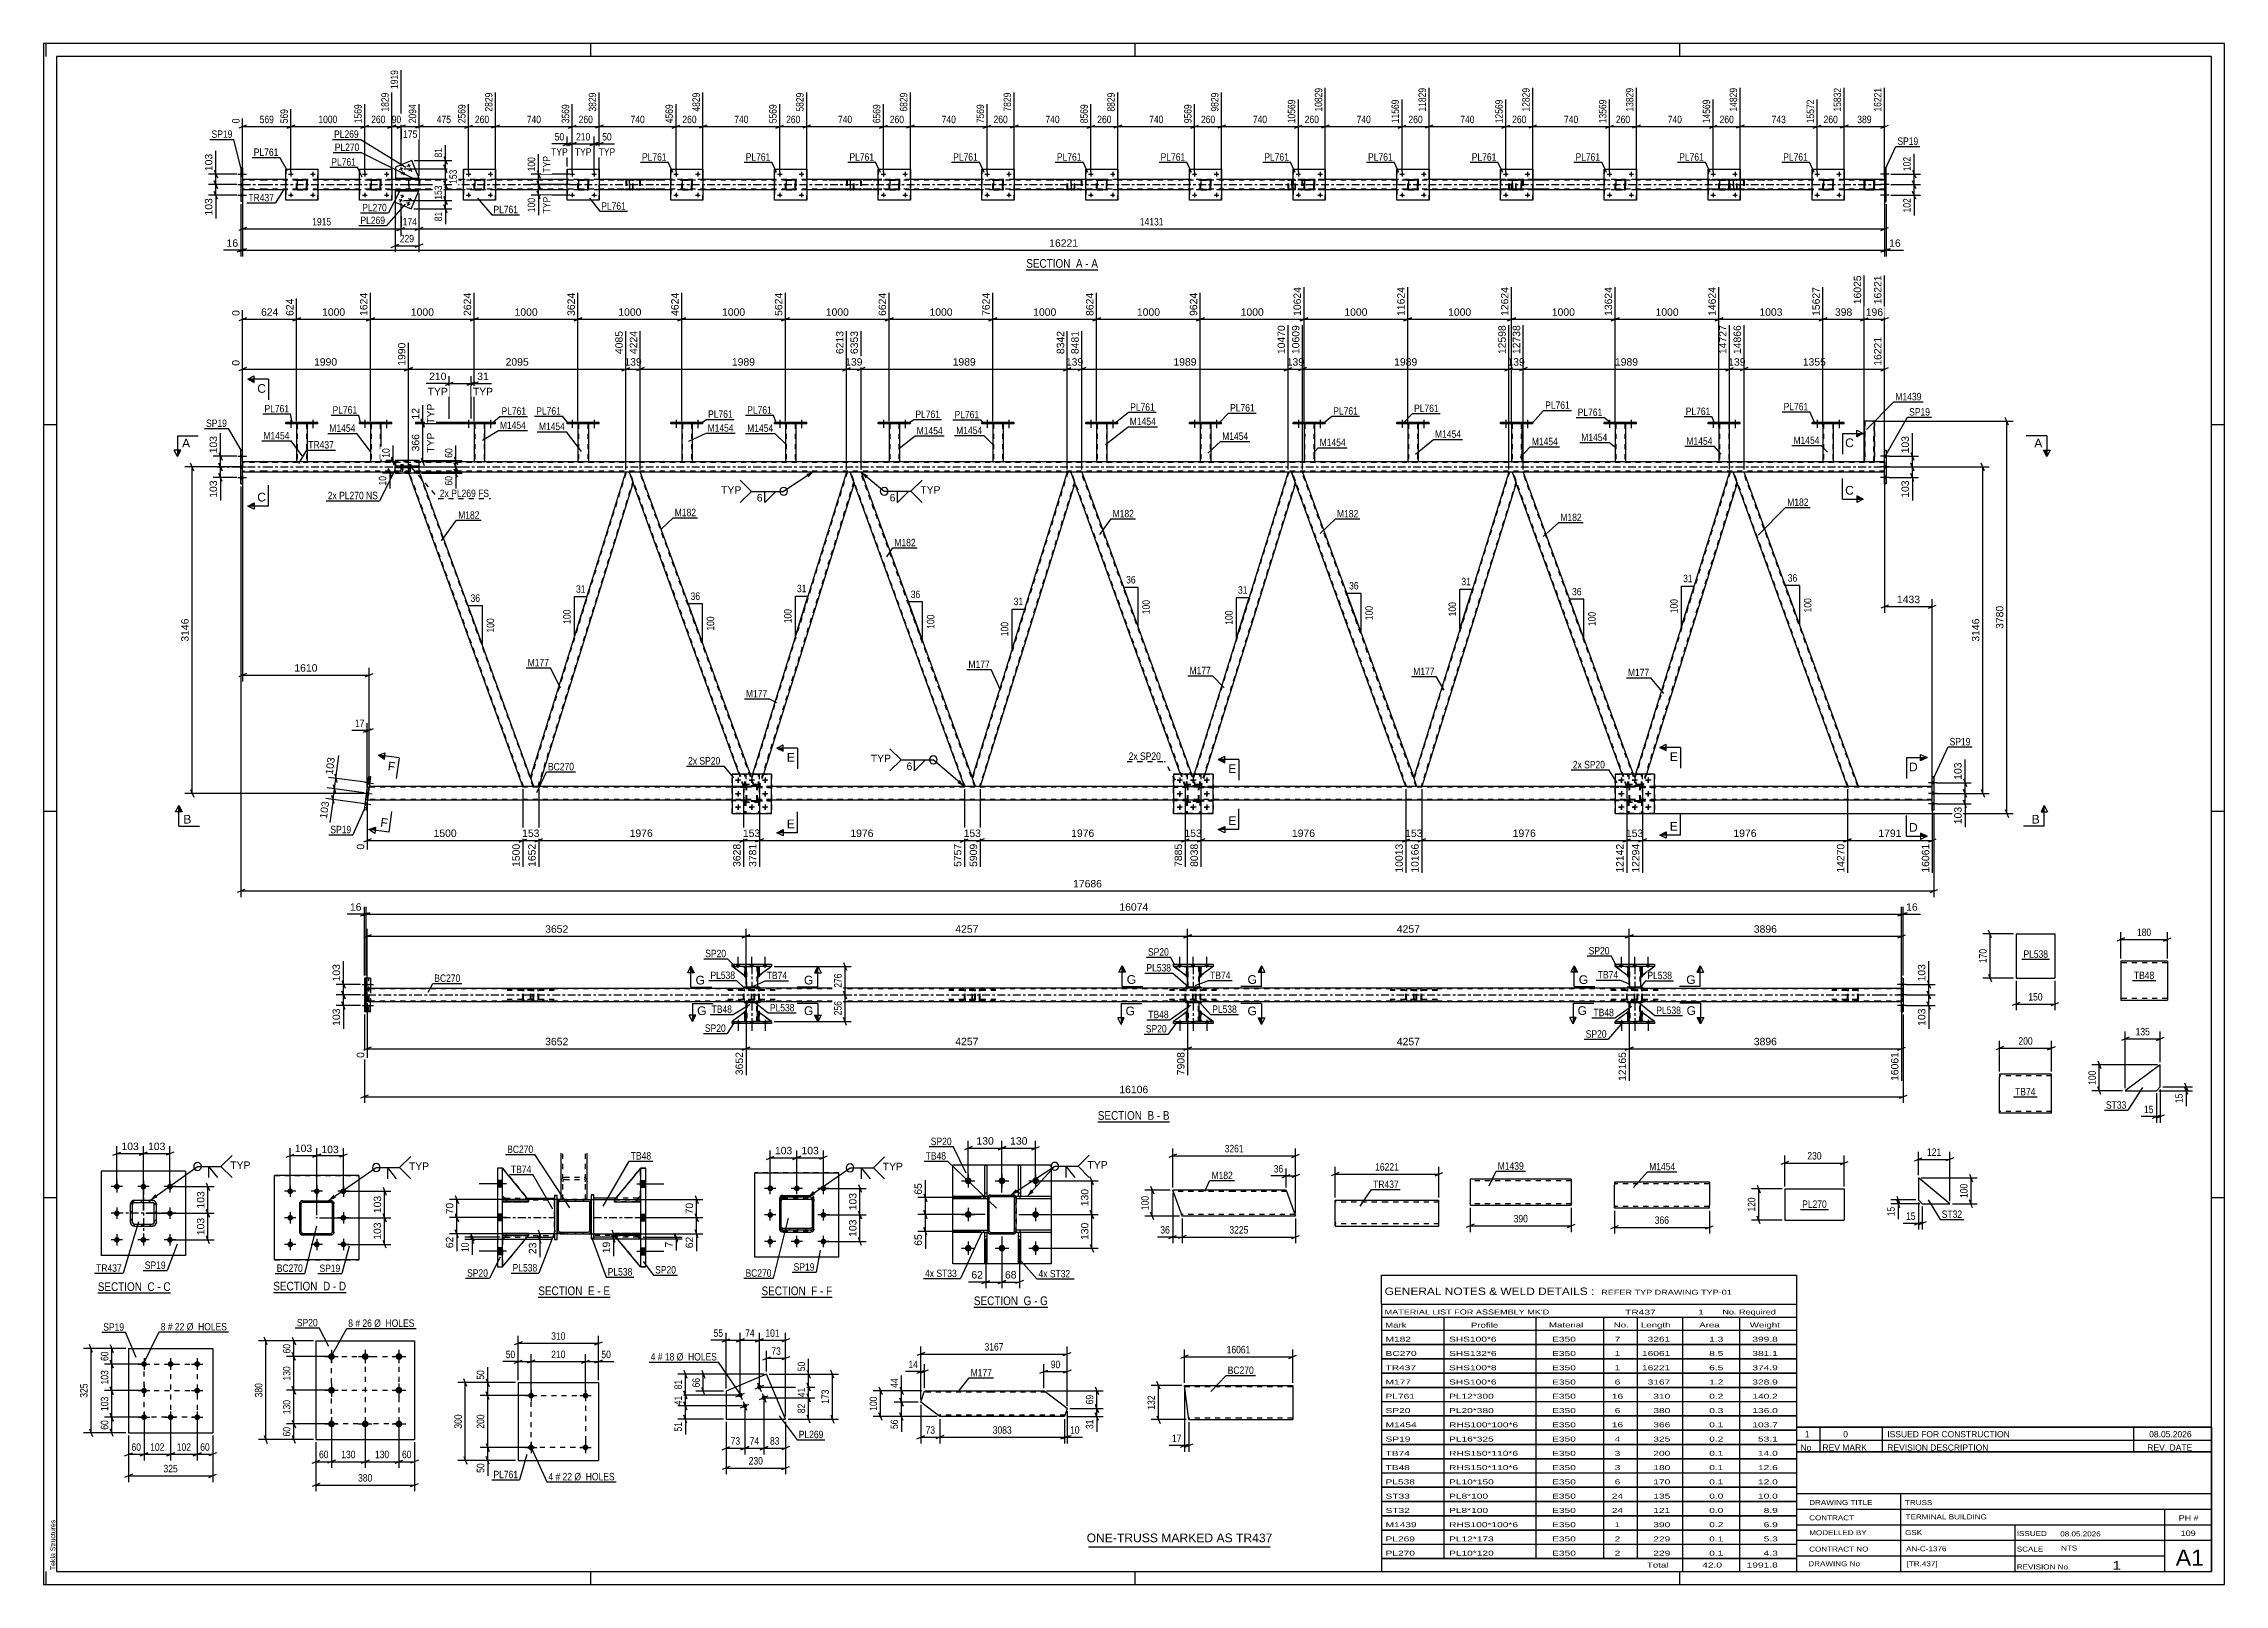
# Paper-space layout 'Layout1' of a CAD drawing. Header units: millimetres. Extents: x 0 to 841, y 0 to 594.
# The model-space entities are those that its viewports show. They can reach past a viewport. Long polylines and large blocks are cut down to what shows.
import ezdxf

# ---------------------------------------------------------------- set-up
doc = ezdxf.new("R2010")
doc.units = ezdxf.units.MM
doc.linetypes.add('DXK_LINE_DOT2', pattern=[3.9198, 1.9599, -1.9599])
doc.linetypes.add('DXK_LINE_DOT3', pattern=[5.9187, 2.979, -0.9799, 0.9799, -0.9799])
doc.layers.add('Viewport layer', color=7, linetype='Continuous', plot=False)
doc.styles.add('Arial', font='ARIAL.TTF', dxfattribs={"height": 0.2})
doc.styles.add('Arial Narrow', font='ARIALN.TTF', dxfattribs={"height": 0.2})

# ---------------------------------------------------------------- blocks, each defined once
blk = doc.blocks.new('Unknown-317306913-50 - 5563')
at = {"color": 6, "linetype": 'Continuous'}
blk.add_line((358.76, 106.92), (387.26, 106.92), dxfattribs=at)
at = {"color": 0, "linetype": 'Continuous'}
blk.add_wipeout([(376.87, 107.67), (376.87, 111.17), (358.76, 111.17), (358.76, 107.67)], dxfattribs=at)
blk.add_wipeout([(380.91, 107.67), (380.91, 111.17), (377.92, 111.17), (377.92, 107.67)], dxfattribs=at)
at = {"color": 7, "linetype": 'Continuous', "style": 'Arial Narrow'}
blk.add_text('SECTION ', height=3.34, dxfattribs=at).set_placement((358.76, 107.67))
at = {"color": 0, "linetype": 'Continuous'}
blk.add_wipeout([(383.23, 107.67), (383.23, 111.17), (381.96, 111.17), (381.96, 107.67)], dxfattribs=at)
blk.add_wipeout([(387.26, 107.67), (387.26, 111.17), (384.28, 111.17), (384.28, 107.67)], dxfattribs=at)
at = {"color": 7, "linetype": 'Continuous', "style": 'Arial Narrow'}
for s, p in [('G', (377.92, 107.67)), ('G', (384.28, 107.67)), ('-', (381.96, 107.67))]:
    blk.add_text(s, height=3.34, dxfattribs=at).set_placement(p)
blk = doc.blocks.new('Unknown-317306913-1117')
at = {"color": 5, "linetype": 'Continuous'}
for p, q in [((841, 594), (0, 594)), ((0, 594), (0, 0)), ((1, 589), (1, 594)), ((836, 589), (5, 589)), ((5, 589), (5, 5)), ((211, 589), (211, 594)), ((421, 589), (421, 594)), ((631, 589), (631, 594)), ((836, 5), (836, 589)), ((841, 0), (841, 594)), ((5, 447), (0, 447)), ((841, 447), (836, 447)), ((5, 298), (0, 298)), ((841, 298), (836, 298)), ((5, 149), (0, 149)), ((841, 149), (836, 149)), ((0, 0), (841, 0)), ((1, 0), (1, 5)), ((5, 5), (836, 5)), ((211, 0), (211, 5)), ((421, 0), (421, 5)), ((631, 0), (631, 5))]:
    blk.add_line(p, q, dxfattribs=at)
at = {"color": 174, "linetype": 'Continuous', "style": 'Arial'}
blk.add_text('Tekla Structures', height=1.9102, rotation=90, dxfattribs=at).set_placement((4.5, 5.5))
blk = doc.blocks.new('Unknown-317306913-12 - 1234')
at = {"color": 6, "linetype": 'Continuous'}
blk.add_line((378.96, 506.84), (406.61, 506.84), dxfattribs=at)
at = {"color": 0, "linetype": 'Continuous'}
blk.add_wipeout([(397.07, 507.59), (397.07, 511.09), (378.96, 511.09), (378.96, 507.59)], dxfattribs=at)
blk.add_wipeout([(400.67, 507.59), (400.67, 511.09), (398.12, 511.09), (398.12, 507.59)], dxfattribs=at)
at = {"color": 7, "linetype": 'Continuous', "style": 'Arial Narrow'}
blk.add_text('SECTION ', height=3.34, dxfattribs=at).set_placement((378.96, 507.59))
at = {"color": 0, "linetype": 'Continuous'}
blk.add_wipeout([(403, 507.59), (403, 511.09), (401.72, 511.09), (401.72, 507.59)], dxfattribs=at)
blk.add_wipeout([(406.61, 507.59), (406.61, 511.09), (404.05, 511.09), (404.05, 507.59)], dxfattribs=at)
at = {"color": 7, "linetype": 'Continuous', "style": 'Arial Narrow'}
for s, p in [('A', (398.12, 507.59)), ('-', (401.72, 507.59)), ('A', (404.05, 507.59))]:
    blk.add_text(s, height=3.34, dxfattribs=at).set_placement(p)
blk = doc.blocks.new('Unknown-317306913-49 - 5330')
at = {"color": 6, "linetype": 'Continuous'}
blk.add_line((276.87, 110.74), (304.09, 110.74), dxfattribs=at)
at = {"color": 0, "linetype": 'Continuous'}
blk.add_wipeout([(294.98, 111.49), (294.98, 114.99), (276.87, 114.99), (276.87, 111.49)], dxfattribs=at)
blk.add_wipeout([(298.37, 111.49), (298.37, 114.99), (296.03, 114.99), (296.03, 111.49)], dxfattribs=at)
at = {"color": 7, "linetype": 'Continuous', "style": 'Arial Narrow'}
blk.add_text('SECTION ', height=3.34, dxfattribs=at).set_placement((276.87, 111.49))
at = {"color": 0, "linetype": 'Continuous'}
blk.add_wipeout([(300.7, 111.49), (300.7, 114.99), (299.42, 114.99), (299.42, 111.49)], dxfattribs=at)
blk.add_wipeout([(304.09, 111.49), (304.09, 114.99), (301.75, 114.99), (301.75, 111.49)], dxfattribs=at)
at = {"color": 7, "linetype": 'Continuous', "style": 'Arial Narrow'}
for s, p in [('F', (296.03, 111.49)), ('-', (299.42, 111.49)), ('F', (301.75, 111.49))]:
    blk.add_text(s, height=3.34, dxfattribs=at).set_placement(p)
blk = doc.blocks.new('Unknown-317306913-17 - 3966')
at = {"color": 6, "linetype": 'Continuous'}
blk.add_line((406.54, 178.36), (434.18, 178.36), dxfattribs=at)
at = {"color": 0, "linetype": 'Continuous'}
blk.add_wipeout([(424.64, 179.11), (424.64, 182.61), (406.54, 182.61), (406.54, 179.11)], dxfattribs=at)
blk.add_wipeout([(428.25, 179.11), (428.25, 182.61), (425.69, 182.61), (425.69, 179.11)], dxfattribs=at)
at = {"color": 7, "linetype": 'Continuous', "style": 'Arial Narrow'}
blk.add_text('SECTION ', height=3.34, dxfattribs=at).set_placement((406.54, 179.11))
at = {"color": 0, "linetype": 'Continuous'}
blk.add_wipeout([(430.58, 179.11), (430.58, 182.61), (429.3, 182.61), (429.3, 179.11)], dxfattribs=at)
blk.add_wipeout([(434.18, 179.11), (434.18, 182.61), (431.63, 182.61), (431.63, 179.11)], dxfattribs=at)
at = {"color": 7, "linetype": 'Continuous', "style": 'Arial Narrow'}
for s, p in [('B', (425.69, 179.11)), ('-', (429.3, 179.11)), ('B', (431.63, 179.11))]:
    blk.add_text(s, height=3.34, dxfattribs=at).set_placement(p)
blk = doc.blocks.new('Unknown-317306913-46 - 4474')
at = {"color": 6, "linetype": 'Continuous'}
blk.add_line((20.89, 112.37), (48.96, 112.37), dxfattribs=at)
at = {"color": 0, "linetype": 'Continuous'}
blk.add_wipeout([(39, 113.12), (39, 116.62), (20.89, 116.62), (20.89, 113.12)], dxfattribs=at)
blk.add_wipeout([(42.82, 113.12), (42.82, 116.62), (40.05, 116.62), (40.05, 113.12)], dxfattribs=at)
at = {"color": 7, "linetype": 'Continuous', "style": 'Arial Narrow'}
blk.add_text('SECTION ', height=3.34, dxfattribs=at).set_placement((20.89, 113.12))
at = {"color": 0, "linetype": 'Continuous'}
blk.add_wipeout([(45.14, 113.12), (45.14, 116.62), (43.87, 116.62), (43.87, 113.12)], dxfattribs=at)
blk.add_wipeout([(48.96, 113.12), (48.96, 116.62), (46.19, 116.62), (46.19, 113.12)], dxfattribs=at)
at = {"color": 7, "linetype": 'Continuous', "style": 'Arial Narrow'}
for s, p in [('C', (40.05, 113.12)), ('-', (43.87, 113.12)), ('C', (46.19, 113.12))]:
    blk.add_text(s, height=3.34, dxfattribs=at).set_placement(p)
blk = doc.blocks.new('Unknown-317306913-47 - 4773')
at = {"color": 6, "linetype": 'Continuous'}
blk.add_line((88.59, 112.57), (116.66, 112.57), dxfattribs=at)
at = {"color": 0, "linetype": 'Continuous'}
blk.add_wipeout([(106.7, 113.32), (106.7, 116.82), (88.59, 116.82), (88.59, 113.32)], dxfattribs=at)
blk.add_wipeout([(110.52, 113.32), (110.52, 116.82), (107.75, 116.82), (107.75, 113.32)], dxfattribs=at)
at = {"color": 7, "linetype": 'Continuous', "style": 'Arial Narrow'}
blk.add_text('SECTION ', height=3.34, dxfattribs=at).set_placement((88.59, 113.32))
at = {"color": 0, "linetype": 'Continuous'}
blk.add_wipeout([(112.84, 113.32), (112.84, 116.82), (111.57, 116.82), (111.57, 113.32)], dxfattribs=at)
blk.add_wipeout([(116.66, 113.32), (116.66, 116.82), (113.89, 116.82), (113.89, 113.32)], dxfattribs=at)
at = {"color": 7, "linetype": 'Continuous', "style": 'Arial Narrow'}
for s, p in [('D', (107.75, 113.32)), ('-', (111.57, 113.32)), ('D', (113.89, 113.32))]:
    blk.add_text(s, height=3.34, dxfattribs=at).set_placement(p)
blk = doc.blocks.new('Unknown-317306913-48 - 5039')
at = {"color": 6, "linetype": 'Continuous'}
blk.add_line((190.78, 110.75), (218.43, 110.75), dxfattribs=at)
at = {"color": 0, "linetype": 'Continuous'}
blk.add_wipeout([(208.89, 111.5), (208.89, 115), (190.78, 115), (190.78, 111.5)], dxfattribs=at)
blk.add_wipeout([(212.5, 111.5), (212.5, 115), (209.94, 115), (209.94, 111.5)], dxfattribs=at)
at = {"color": 7, "linetype": 'Continuous', "style": 'Arial Narrow'}
blk.add_text('SECTION ', height=3.34, dxfattribs=at).set_placement((190.78, 111.5))
at = {"color": 0, "linetype": 'Continuous'}
blk.add_wipeout([(214.82, 111.5), (214.82, 115), (213.55, 115), (213.55, 111.5)], dxfattribs=at)
blk.add_wipeout([(218.43, 111.5), (218.43, 115), (215.87, 115), (215.87, 111.5)], dxfattribs=at)
at = {"color": 7, "linetype": 'Continuous', "style": 'Arial Narrow'}
for s, p in [('E', (209.94, 111.5)), ('-', (213.55, 111.5)), ('E', (215.87, 111.5))]:
    blk.add_text(s, height=3.34, dxfattribs=at).set_placement(p)
blk = doc.blocks.new('Part-317306913-5613 - 5563')
at = {"color": 2, "linetype": 'Continuous'}
for p, q in [((375.96, 149.49), (375.96, 161.6)), ((375.96, 161.6), (376.76, 161.6)), ((376.76, 161.6), (376.76, 149.49)), ((376.76, 149.49), (375.96, 149.49))]:
    blk.add_line(p, q, dxfattribs=at)
at = {"color": 7, "linetype": 'DXK_LINE_DOT2'}
blk.add_line((375.96, 150.99), (376.76, 150.99), dxfattribs=at)
blk = doc.blocks.new('Part-317306913-5633 - 5563')
at = {"color": 2, "linetype": 'Continuous'}
for p, q in [((350.57, 136.5), (364.07, 136.5)), ((350.57, 136.5), (350.57, 135.7)), ((364.07, 135.7), (350.57, 135.7)), ((364.07, 135.7), (364.07, 136.29))]:
    blk.add_line(p, q, dxfattribs=at)
at = {"color": 7, "linetype": 'DXK_LINE_DOT2'}
for p, q in [((362.57, 135.7), (362.57, 136.5)), ((364.07, 136.5), (364.07, 136.29))]:
    blk.add_line(p, q, dxfattribs=at)
blk = doc.blocks.new('Part-317306913-5608 - 5563')
at = {"color": 2, "linetype": 'Continuous'}
for p, q in [((362.96, 123.6), (362.96, 135.69)), ((362.96, 135.69), (363.76, 135.69)), ((363.76, 135.69), (363.76, 123.6)), ((363.76, 123.6), (362.96, 123.6))]:
    blk.add_line(p, q, dxfattribs=at)
at = {"color": 7, "linetype": 'DXK_LINE_DOT2'}
blk.add_line((362.96, 134.19), (363.76, 134.19), dxfattribs=at)
blk = doc.blocks.new('Part-317306913-5588 - 5563')
at = {"linetype": 'Continuous'}
h = blk.add_hatch(dxfattribs=at)
h.set_pattern_fill('', scale=0.7, style=0, pattern_type=0)
h.set_pattern_definition([(45, (374.721, 149.7432), (-1.57154, 1.57154), [])])
h.paths.add_polyline_path([(374.98, 149.35), (374.72, 149.74), (374.33, 150), (373.87, 150.09), (365.27, 150.09), (364.81, 150), (364.42, 149.74), (364.16, 149.35), (364.07, 148.89), (364.07, 136.29), (364.16, 135.84), (364.42, 135.45), (364.81, 135.19), (365.27, 135.09), (373.87, 135.09), (374.33, 135.19), (374.72, 135.45), (374.98, 135.84), (375.07, 136.29), (375.07, 148.89)])
h.paths.add_polyline_path([(374.47, 136.29), (374.43, 136.07), (374.3, 135.87), (374.1, 135.74), (373.87, 135.69), (365.27, 135.69), (365.04, 135.74), (364.85, 135.87), (364.72, 136.07), (364.67, 136.29), (364.67, 148.89), (364.72, 149.12), (364.85, 149.32), (365.04, 149.45), (365.27, 149.49), (373.87, 149.49), (374.1, 149.45), (374.3, 149.32), (374.43, 149.12), (374.47, 148.89)])
at = {"color": 7, "linetype": 'DXK_LINE_DOT2'}
for p, q in [((364.07, 148.89), (364.16, 149.35)), ((364.07, 148.89), (364.07, 136.29)), ((364.72, 149.12), (364.67, 148.89)), ((364.67, 136.29), (364.67, 148.89)), ((364.85, 149.32), (364.72, 149.12)), ((364.81, 150), (365.27, 150.09)), ((365.04, 149.45), (364.85, 149.32)), ((365.27, 149.49), (365.04, 149.45)), ((365.27, 150.09), (373.87, 150.09)), ((373.87, 149.49), (365.27, 149.49)), ((373.87, 150.09), (374.33, 150)), ((374.1, 149.45), (373.87, 149.49)), ((374.3, 149.32), (374.1, 149.45)), ((374.43, 149.12), (374.3, 149.32)), ((374.47, 148.89), (374.43, 149.12)), ((374.47, 136.29), (374.47, 148.89)), ((374.98, 149.35), (375.07, 148.89)), ((375.07, 148.89), (375.07, 136.29)), ((364.16, 135.84), (364.07, 136.29)), ((364.67, 136.29), (364.72, 136.07)), ((364.72, 136.07), (364.85, 135.87)), ((365.27, 135.09), (364.81, 135.19)), ((364.85, 135.87), (365.04, 135.74)), ((365.04, 135.74), (365.27, 135.69)), ((365.27, 135.69), (373.87, 135.69)), ((365.27, 135.09), (373.87, 135.09)), ((373.87, 135.69), (374.1, 135.74)), ((374.33, 135.19), (373.87, 135.09)), ((374.1, 135.74), (374.3, 135.87)), ((374.3, 135.87), (374.43, 136.07)), ((374.43, 136.07), (374.47, 136.29)), ((375.07, 136.29), (374.98, 135.84))]:
    blk.add_line(p, q, dxfattribs=at)
at = {"color": 2, "linetype": 'Continuous'}
for p, q in [((364.16, 149.35), (364.07, 148.89)), ((364.07, 136.29), (364.07, 148.89)), ((364.67, 148.89), (364.72, 149.12)), ((364.67, 136.29), (364.67, 148.89)), ((364.72, 149.12), (364.85, 149.32)), ((365.27, 150.09), (364.81, 150)), ((364.85, 149.32), (365.04, 149.45)), ((365.04, 149.45), (365.27, 149.49)), ((365.27, 150.09), (373.87, 150.09)), ((365.27, 149.49), (373.87, 149.49)), ((374.33, 150), (373.87, 150.09)), ((373.87, 149.49), (374.1, 149.45)), ((374.1, 149.45), (374.3, 149.32)), ((374.3, 149.32), (374.43, 149.12)), ((374.43, 149.12), (374.47, 148.89)), ((374.47, 136.29), (374.47, 148.89)), ((375.07, 148.89), (374.98, 149.35)), ((375.07, 136.29), (375.07, 148.89)), ((364.07, 136.29), (364.16, 135.84)), ((364.72, 136.07), (364.67, 136.29)), ((364.85, 135.87), (364.72, 136.07)), ((364.81, 135.19), (365.27, 135.09)), ((365.04, 135.74), (364.85, 135.87)), ((365.27, 135.69), (365.04, 135.74)), ((365.27, 135.69), (373.87, 135.69)), ((365.27, 135.09), (373.87, 135.09)), ((374.1, 135.74), (373.87, 135.69)), ((373.87, 135.09), (374.33, 135.19)), ((374.3, 135.87), (374.1, 135.74)), ((374.43, 136.07), (374.3, 135.87)), ((374.47, 136.29), (374.43, 136.07)), ((374.98, 135.84), (375.07, 136.29))]:
    blk.add_line(p, q, dxfattribs=at)
at = {"color": 7, "linetype": 'DXK_LINE_DOT3'}
blk.add_line((369.57, 142.59), (369.57, 142.59), dxfattribs=at)
at = {"color": 7, "linetype": 'DXK_LINE_DOT2'}
for centre, start, end in [((365.27, 148.89), 112.50002, 157.50002), ((373.87, 148.89), 22.50002, 67.50002), ((365.27, 136.29), 202.50002, 247.50002), ((373.87, 136.29), 292.50002, 337.50002)]:
    blk.add_arc(centre, 1.2, start, end, dxfattribs=at)
at = {"color": 2, "linetype": 'Continuous'}
for centre, start, end in [((365.27, 148.89), 112.50002, 157.50002), ((373.87, 148.89), 22.50002, 67.50002), ((365.27, 136.29), 202.50002, 247.50002), ((373.87, 136.29), 292.50002, 337.50002)]:
    blk.add_arc(centre, 1.2, start, end, dxfattribs=at)
blk = doc.blocks.new('Part-317306913-5638 - 5563')
at = {"color": 2, "linetype": 'Continuous'}
for p, q in [((350.57, 148.7), (350.57, 149.5)), ((362.96, 149.5), (350.57, 149.5)), ((364.07, 148.7), (350.57, 148.7)), ((364.07, 149.5), (363.76, 149.5)), ((364.07, 148.89), (364.07, 149.5))]:
    blk.add_line(p, q, dxfattribs=at)
at = {"color": 7, "linetype": 'DXK_LINE_DOT2'}
for p, q in [((362.57, 148.7), (362.57, 149.5)), ((363.76, 149.5), (362.96, 149.5)), ((364.07, 148.89), (364.07, 148.7))]:
    blk.add_line(p, q, dxfattribs=at)
blk = doc.blocks.new('Part-317306913-5603 - 5563')
at = {"color": 2, "linetype": 'Continuous'}
for p, q in [((375.96, 123.6), (375.96, 135.69)), ((375.96, 135.69), (376.76, 135.69)), ((376.76, 135.69), (376.76, 123.6)), ((376.76, 123.6), (375.96, 123.6))]:
    blk.add_line(p, q, dxfattribs=at)
at = {"color": 7, "linetype": 'DXK_LINE_DOT2'}
blk.add_line((375.96, 134.19), (376.76, 134.19), dxfattribs=at)
blk = doc.blocks.new('Part-317306913-5618 - 5563')
at = {"color": 2, "linetype": 'Continuous'}
for p, q in [((362.96, 149.49), (362.96, 161.6)), ((362.96, 161.6), (363.76, 161.6)), ((363.76, 161.6), (363.76, 149.49)), ((363.76, 149.49), (362.96, 149.49))]:
    blk.add_line(p, q, dxfattribs=at)
at = {"color": 7, "linetype": 'DXK_LINE_DOT2'}
blk.add_line((362.96, 150.99), (363.76, 150.99), dxfattribs=at)
blk = doc.blocks.new('Part-317306913-5643 - 5563')
at = {"color": 2, "linetype": 'Continuous'}
for p, q in [((388.57, 136.5), (375.07, 136.5)), ((375.07, 135.7), (375.07, 136.3)), ((388.57, 135.7), (375.07, 135.7)), ((388.57, 136.5), (388.57, 135.7))]:
    blk.add_line(p, q, dxfattribs=at)
at = {"color": 7, "linetype": 'DXK_LINE_DOT2'}
for p, q in [((375.07, 136.3), (375.07, 136.5)), ((376.57, 135.7), (376.57, 136.5))]:
    blk.add_line(p, q, dxfattribs=at)
blk = doc.blocks.new('Part-317306913-5648 - 5563')
at = {"color": 2, "linetype": 'Continuous'}
for p, q in [((375.07, 149.5), (375.07, 148.89)), ((375.96, 149.5), (375.07, 149.5)), ((388.57, 148.7), (375.07, 148.7)), ((388.57, 149.5), (376.76, 149.5)), ((388.57, 149.5), (388.57, 148.7))]:
    blk.add_line(p, q, dxfattribs=at)
at = {"color": 7, "linetype": 'DXK_LINE_DOT2'}
for p, q in [((375.07, 148.89), (375.07, 148.7)), ((376.76, 149.5), (375.96, 149.5)), ((376.57, 148.7), (376.57, 149.5))]:
    blk.add_line(p, q, dxfattribs=at)
blk = doc.blocks.new('Part-317306913-5662 - 5563')
at = {"color": 2, "linetype": 'Continuous'}
for p, q in [((388.57, 161.59), (350.57, 161.59)), ((350.57, 123.59), (350.57, 161.59)), ((388.57, 161.59), (388.57, 123.59)), ((388.57, 123.59), (350.57, 123.59))]:
    blk.add_line(p, q, dxfattribs=at)
blk = doc.blocks.new('Bolt-317306913-5749 - 5563')
at = {"linetype": 'Continuous'}
for points in [[(357.87, 155.59, -1), (355.27, 155.59, -1)], [(370.87, 155.59, -1), (368.27, 155.59, -1)], [(383.87, 155.59, -1), (381.27, 155.59, -1)], [(357.87, 142.59, -1), (355.27, 142.59, -1)], [(383.87, 142.59, -1), (381.27, 142.59, -1)], [(357.87, 129.59, -1), (355.27, 129.59, -1)], [(370.87, 129.59, -1), (368.27, 129.59, -1)], [(383.87, 129.59, -1), (381.27, 129.59, -1)]]:
    blk.add_hatch(color=1, dxfattribs=at).paths.add_polyline_path(points)
at = {"color": 1, "linetype": 'Continuous'}
for p, q in [((353.97, 155.59), (359.17, 155.59)), ((356.57, 158.19), (356.57, 152.99)), ((366.97, 155.59), (372.17, 155.59)), ((369.57, 158.19), (369.57, 152.99)), ((379.97, 155.59), (385.17, 155.59)), ((382.57, 158.19), (382.57, 152.99)), ((356.57, 145.19), (356.57, 139.99)), ((382.57, 145.19), (382.57, 139.99)), ((353.97, 142.59), (359.17, 142.59)), ((379.97, 142.59), (385.17, 142.59)), ((353.97, 129.59), (359.17, 129.59)), ((356.57, 132.19), (356.57, 126.99)), ((366.97, 129.59), (372.17, 129.59)), ((369.57, 132.19), (369.57, 126.99)), ((379.97, 129.59), (385.17, 129.59)), ((382.57, 132.19), (382.57, 126.99))]:
    blk.add_line(p, q, dxfattribs=at)
blk = doc.blocks.new('Part-317306913-22528 - 22527')
at = {"color": 2, "linetype": 'Continuous'}
for p, q in [((605.77, 155.05), (605.77, 153.85)), ((642.38, 155.05), (605.77, 155.05)), ((605.77, 146.25), (605.77, 153.85)), ((642.38, 155.05), (642.38, 154.96)), ((642.38, 154.96), (642.38, 153.85)), ((642.38, 153.85), (642.38, 146.25)), ((605.77, 145.14), (605.77, 146.25)), ((605.77, 145.05), (605.77, 145.14)), ((642.38, 145.05), (605.77, 145.05)), ((642.38, 145.05), (642.38, 146.25))]:
    blk.add_line(p, q, dxfattribs=at)
at = {"color": 7, "linetype": 'DXK_LINE_DOT2'}
for p, q in [((642.38, 154.45), (605.77, 154.45)), ((642.38, 154.7), (642.38, 153.85)), ((605.77, 146.25), (605.77, 145.4)), ((605.77, 145.65), (605.77, 145.7)), ((642.38, 145.65), (605.77, 145.65)), ((605.77, 145.05), (605.77, 145.05)), ((642.38, 145.7), (642.38, 146.02)), ((642.38, 145.65), (642.38, 145.7)), ((642.38, 145.65), (642.38, 145.7))]:
    blk.add_line(p, q, dxfattribs=at)
blk = doc.blocks.new('Bolt-317306913-2204 - 2138')
at = {"linetype": 'Continuous'}
for points in [[(608.96, 310.01, -1), (607.92, 310.01, -1)], [(608.96, 304.81, -1), (607.92, 304.81, -1)], [(614.16, 310.01, -1), (613.12, 310.01, -1)], [(619.36, 310.01, -1), (618.32, 310.01, -1)], [(619.36, 304.81, -1), (618.32, 304.81, -1)], [(608.96, 299.61, -1), (607.92, 299.61, -1)], [(614.16, 299.61, -1), (613.12, 299.61, -1)], [(619.36, 299.61, -1), (618.32, 299.61, -1)]]:
    blk.add_hatch(color=1, dxfattribs=at).paths.add_polyline_path(points)
at = {"color": 1, "linetype": 'Continuous'}
for p, q in [((609.48, 310.01), (607.4, 310.01)), ((609.48, 304.81), (607.4, 304.81)), ((608.44, 311.05), (608.44, 308.97)), ((608.44, 305.85), (608.44, 303.77)), ((614.68, 310.01), (612.6, 310.01)), ((613.64, 311.05), (613.64, 308.97)), ((619.88, 310.01), (617.8, 310.01)), ((619.88, 304.81), (617.8, 304.81)), ((618.84, 311.05), (618.84, 308.97)), ((618.84, 305.85), (618.84, 303.77)), ((609.48, 299.61), (607.4, 299.61)), ((608.44, 300.65), (608.44, 298.57)), ((614.68, 299.61), (612.6, 299.61)), ((613.64, 300.65), (613.64, 298.57)), ((619.88, 299.61), (617.8, 299.61)), ((618.84, 300.65), (618.84, 298.57))]:
    blk.add_line(p, q, dxfattribs=at)
blk = doc.blocks.new('Part-317306913-2523 - 2138')
at = {"color": 7, "linetype": 'DXK_LINE_DOT2'}
for p, q in [((275.66, 307.57), (275.66, 312.41)), ((275.66, 312.41), (275.98, 312.41)), ((275.98, 312.41), (275.98, 307.57)), ((275.66, 308.17), (275.98, 308.17)), ((275.98, 307.57), (275.66, 307.57))]:
    blk.add_line(p, q, dxfattribs=at)
blk = doc.blocks.new('Bolt-317306913-2209 - 2138')
at = {"color": 1, "linetype": 'Continuous'}
for p, q in [((266.86, 310.01), (267.55, 310.01)), ((266.86, 304.81), (267.55, 304.81)), ((267.9, 311.05), (267.9, 310.36)), ((267.9, 308.97), (267.9, 309.67)), ((267.9, 305.85), (267.9, 305.16)), ((267.9, 303.77), (267.9, 304.47)), ((268.94, 310.01), (268.25, 310.01)), ((268.94, 304.81), (268.25, 304.81)), ((272.06, 310.01), (272.75, 310.01)), ((273.1, 311.05), (273.1, 310.36)), ((273.1, 308.97), (273.1, 309.67)), ((274.14, 310.01), (273.45, 310.01)), ((277.26, 310.01), (277.95, 310.01)), ((277.26, 304.81), (277.95, 304.81)), ((278.3, 311.05), (278.3, 310.36)), ((278.3, 308.97), (278.3, 309.67)), ((278.3, 305.85), (278.3, 305.16)), ((278.3, 303.77), (278.3, 304.47)), ((279.34, 310.01), (278.65, 310.01)), ((279.34, 304.81), (278.65, 304.81)), ((266.86, 299.61), (267.55, 299.61)), ((267.9, 300.65), (267.9, 299.96)), ((267.9, 298.57), (267.9, 299.27)), ((268.94, 299.61), (268.25, 299.61)), ((272.06, 299.61), (272.75, 299.61)), ((273.1, 300.65), (273.1, 299.96)), ((273.1, 298.57), (273.1, 299.27)), ((274.14, 299.61), (273.45, 299.61)), ((277.26, 299.61), (277.95, 299.61)), ((278.3, 300.65), (278.3, 299.96)), ((278.3, 298.57), (278.3, 299.27)), ((279.34, 299.61), (278.65, 299.61))]:
    blk.add_line(p, q, dxfattribs=at)
blk = doc.blocks.new('Part-317306913-2503 - 2138')
at = {"color": 2, "linetype": 'Continuous'}
for p, q in [((280.7, 312.41), (265.5, 312.41)), ((265.5, 312.41), (265.5, 297.21)), ((280.7, 297.21), (280.7, 312.41)), ((265.5, 297.21), (280.7, 297.21))]:
    blk.add_line(p, q, dxfattribs=at)
blk = doc.blocks.new('Part-317306913-2497 - 2138')
at = {"color": 7, "linetype": 'DXK_LINE_DOT2'}
for p, q in [((446.37, 308.35), (440.37, 308.35)), ((440.37, 301.55), (440.37, 308.35)), ((446.37, 301.55), (446.37, 308.35)), ((446.37, 301.55), (440.37, 301.55))]:
    blk.add_line(p, q, dxfattribs=at)
blk = doc.blocks.new('Bolt-317306913-2170 - 2138')
at = {"linetype": 'Continuous'}
for points in [[(94.94, 447.46), (95.82, 447.46), (95.82, 447.94), (94.94, 447.94)], [(103.34, 447.45), (104.22, 447.45), (104.22, 447.93), (103.34, 447.93)]]:
    blk.add_hatch(color=1, dxfattribs=at).paths.add_polyline_path(points)
at = {"color": 1, "linetype": 'Continuous'}
for p, q in [((94.94, 447.94), (94.94, 447.46)), ((95.38, 448.94), (95.38, 445.82)), ((95.82, 447.94), (95.82, 447.46)), ((103.34, 447.93), (103.34, 447.45)), ((103.78, 448.93), (103.78, 445.81)), ((104.22, 447.93), (104.22, 447.45))]:
    blk.add_line(p, q, dxfattribs=at)
blk = doc.blocks.new('Bolt-317306913-2171 - 2138')
at = {"linetype": 'Continuous'}
for points in [[(94.94, 447.46), (95.82, 447.46), (95.82, 447.94), (94.94, 447.94)], [(103.34, 447.45), (104.22, 447.45), (104.22, 447.93), (103.34, 447.93)]]:
    blk.add_hatch(color=1, dxfattribs=at).paths.add_polyline_path(points)
at = {"color": 1, "linetype": 'Continuous'}
for p, q in [((94.94, 447.94), (94.94, 447.46)), ((95.38, 448.94), (95.38, 445.82)), ((95.82, 447.94), (95.82, 447.46)), ((103.34, 447.93), (103.34, 447.45)), ((103.78, 448.93), (103.78, 445.81)), ((104.22, 447.93), (104.22, 447.45))]:
    blk.add_line(p, q, dxfattribs=at)
blk = doc.blocks.new('Bolt-317306913-2172 - 2138')
at = {"linetype": 'Continuous'}
for points in [[(123.44, 447.46), (124.32, 447.46), (124.32, 447.94), (123.44, 447.94)], [(131.84, 447.45), (132.72, 447.45), (132.72, 447.93), (131.84, 447.93)]]:
    blk.add_hatch(color=1, dxfattribs=at).paths.add_polyline_path(points)
at = {"color": 1, "linetype": 'Continuous'}
for p, q in [((123.44, 447.94), (123.44, 447.46)), ((123.88, 448.94), (123.88, 445.82)), ((124.32, 447.94), (124.32, 447.46)), ((131.84, 447.93), (131.84, 447.45)), ((132.28, 448.93), (132.28, 445.81)), ((132.72, 447.93), (132.72, 447.45))]:
    blk.add_line(p, q, dxfattribs=at)
blk = doc.blocks.new('Bolt-317306913-2173 - 2138')
at = {"linetype": 'Continuous'}
for points in [[(123.44, 447.46), (124.32, 447.46), (124.32, 447.94), (123.44, 447.94)], [(131.84, 447.45), (132.72, 447.45), (132.72, 447.93), (131.84, 447.93)]]:
    blk.add_hatch(color=1, dxfattribs=at).paths.add_polyline_path(points)
at = {"color": 1, "linetype": 'Continuous'}
for p, q in [((123.44, 447.94), (123.44, 447.46)), ((123.88, 448.94), (123.88, 445.82)), ((124.32, 447.94), (124.32, 447.46)), ((131.84, 447.93), (131.84, 447.45)), ((132.28, 448.93), (132.28, 445.81)), ((132.72, 447.93), (132.72, 447.45))]:
    blk.add_line(p, q, dxfattribs=at)
blk = doc.blocks.new('Bolt-317306913-2174 - 2138')
at = {"linetype": 'Continuous'}
for points in [[(163.44, 447.46), (164.32, 447.46), (164.32, 447.94), (163.44, 447.94)], [(171.84, 447.45), (172.72, 447.45), (172.72, 447.93), (171.84, 447.93)]]:
    blk.add_hatch(color=1, dxfattribs=at).paths.add_polyline_path(points)
at = {"color": 1, "linetype": 'Continuous'}
for p, q in [((163.44, 447.94), (163.44, 447.46)), ((163.88, 448.94), (163.88, 445.82)), ((164.32, 447.94), (164.32, 447.46)), ((171.84, 447.93), (171.84, 447.45)), ((172.28, 448.93), (172.28, 445.81)), ((172.72, 447.93), (172.72, 447.45))]:
    blk.add_line(p, q, dxfattribs=at)
blk = doc.blocks.new('Bolt-317306913-2175 - 2138')
at = {"linetype": 'Continuous'}
for points in [[(163.44, 447.46), (164.32, 447.46), (164.32, 447.94), (163.44, 447.94)], [(171.84, 447.45), (172.72, 447.45), (172.72, 447.93), (171.84, 447.93)]]:
    blk.add_hatch(color=1, dxfattribs=at).paths.add_polyline_path(points)
at = {"color": 1, "linetype": 'Continuous'}
for p, q in [((163.44, 447.94), (163.44, 447.46)), ((163.88, 448.94), (163.88, 445.82)), ((164.32, 447.94), (164.32, 447.46)), ((171.84, 447.93), (171.84, 447.45)), ((172.28, 448.93), (172.28, 445.81)), ((172.72, 447.93), (172.72, 447.45))]:
    blk.add_line(p, q, dxfattribs=at)
blk = doc.blocks.new('Bolt-317306913-2176 - 2138')
at = {"color": 1, "linetype": 'DXK_LINE_DOT2'}
for p, q in [((137.52, 431.06), (137.52, 430.58)), ((137.88, 431.86), (137.88, 428.86)), ((138.22, 431.06), (138.22, 430.58)), ((138.24, 431.06), (138.24, 430.58)), ((138.58, 431.86), (138.58, 428.86)), ((138.94, 431.06), (138.94, 430.58)), ((140.47, 431.06), (140.47, 430.58)), ((140.83, 431.86), (140.83, 428.86)), ((141.17, 431.06), (141.17, 430.58)), ((141.19, 431.06), (141.19, 430.58)), ((141.53, 431.86), (141.53, 428.86)), ((141.89, 431.06), (141.89, 430.58))]:
    blk.add_line(p, q, dxfattribs=at)
blk = doc.blocks.new('Bolt-317306913-2177 - 2138')
at = {"linetype": 'Continuous'}
for points in [[(138.09, 431.06), (137.37, 431.06), (137.37, 430.58), (138.09, 430.58)], [(138.78, 431.06), (138.06, 431.06), (138.06, 430.58), (138.78, 430.58)], [(141.04, 431.06), (140.32, 431.06), (140.32, 430.58), (141.04, 430.58)], [(141.74, 431.06), (141.02, 431.06), (141.02, 430.58), (141.74, 430.58)]]:
    blk.add_hatch(color=1, dxfattribs=at).paths.add_polyline_path(points)
at = {"color": 1, "linetype": 'Continuous'}
for p, q in [((137.37, 431.06), (137.37, 430.58)), ((137.73, 431.86), (137.73, 428.86)), ((138.06, 431.06), (138.06, 430.58)), ((138.09, 431.06), (138.09, 430.58)), ((138.42, 431.86), (138.42, 428.86)), ((138.78, 431.06), (138.78, 430.58)), ((140.32, 431.06), (140.32, 430.58)), ((140.68, 431.86), (140.68, 428.86)), ((141.02, 431.06), (141.02, 430.58)), ((141.04, 431.06), (141.04, 430.58)), ((141.38, 431.86), (141.38, 428.86)), ((141.74, 431.06), (141.74, 430.58))]:
    blk.add_line(p, q, dxfattribs=at)
blk = doc.blocks.new('Bolt-317306913-2178 - 2138')
at = {"linetype": 'Continuous'}
for points in [[(203.44, 447.46), (204.32, 447.46), (204.32, 447.94), (203.44, 447.94)], [(211.84, 447.45), (212.72, 447.45), (212.72, 447.93), (211.84, 447.93)]]:
    blk.add_hatch(color=1, dxfattribs=at).paths.add_polyline_path(points)
at = {"color": 1, "linetype": 'Continuous'}
for p, q in [((203.44, 447.94), (203.44, 447.46)), ((203.88, 448.94), (203.88, 445.82)), ((204.32, 447.94), (204.32, 447.46)), ((211.84, 447.93), (211.84, 447.45)), ((212.28, 448.93), (212.28, 445.81)), ((212.72, 447.93), (212.72, 447.45))]:
    blk.add_line(p, q, dxfattribs=at)
blk = doc.blocks.new('Bolt-317306913-2179 - 2138')
at = {"linetype": 'Continuous'}
for points in [[(203.44, 447.46), (204.32, 447.46), (204.32, 447.94), (203.44, 447.94)], [(211.84, 447.45), (212.72, 447.45), (212.72, 447.93), (211.84, 447.93)]]:
    blk.add_hatch(color=1, dxfattribs=at).paths.add_polyline_path(points)
at = {"color": 1, "linetype": 'Continuous'}
for p, q in [((203.44, 447.94), (203.44, 447.46)), ((203.88, 448.94), (203.88, 445.82)), ((204.32, 447.94), (204.32, 447.46)), ((211.84, 447.93), (211.84, 447.45)), ((212.28, 448.93), (212.28, 445.81)), ((212.72, 447.93), (212.72, 447.45))]:
    blk.add_line(p, q, dxfattribs=at)
blk = doc.blocks.new('Part-317306913-2244 - 2138')
at = {"color": 7, "linetype": 'DXK_LINE_DOT2'}
for p, q in [((124.83, 302.32), (125.53, 307.6)), ((719.75, 307.36), (125.49, 307.36)), ((280.7, 307.6), (265.5, 307.6)), ((450.97, 307.6), (435.77, 307.6)), ((621.24, 307.6), (606.04, 307.6)), ((728.37, 307.36), (719.85, 307.36)), ((728.37, 302.32), (728.37, 307.6)), ((719.75, 302.56), (124.86, 302.56)), ((280.7, 302.32), (265.5, 302.32)), ((450.97, 302.32), (435.77, 302.32)), ((621.24, 302.32), (606.04, 302.32)), ((728.37, 302.56), (719.85, 302.56))]:
    blk.add_line(p, q, dxfattribs=at)
at = {"color": 2, "linetype": 'Continuous'}
for p, q in [((265.5, 307.6), (125.53, 307.6)), ((435.77, 307.6), (280.7, 307.6)), ((606.04, 307.6), (450.97, 307.6)), ((719.75, 307.6), (621.24, 307.6)), ((728.37, 307.6), (719.85, 307.6)), ((265.5, 302.32), (124.83, 302.32)), ((435.77, 302.32), (280.7, 302.32)), ((606.04, 302.32), (450.97, 302.32)), ((719.75, 302.32), (621.24, 302.32)), ((728.37, 302.32), (719.85, 302.32))]:
    blk.add_line(p, q, dxfattribs=at)
blk = doc.blocks.new('Bolt-317306913-2180 - 2138')
at = {"linetype": 'Continuous'}
for points in [[(683.54, 447.46), (684.42, 447.46), (684.42, 447.94), (683.54, 447.94)], [(691.94, 447.45), (692.82, 447.45), (692.82, 447.93), (691.94, 447.93)]]:
    blk.add_hatch(color=1, dxfattribs=at).paths.add_polyline_path(points)
at = {"color": 1, "linetype": 'Continuous'}
for p, q in [((683.54, 447.94), (683.54, 447.46)), ((683.98, 448.94), (683.98, 445.82)), ((684.42, 447.94), (684.42, 447.46)), ((691.94, 447.93), (691.94, 447.45)), ((692.38, 448.93), (692.38, 445.81)), ((692.82, 447.93), (692.82, 447.45))]:
    blk.add_line(p, q, dxfattribs=at)
blk = doc.blocks.new('Bolt-317306913-2181 - 2138')
at = {"linetype": 'Continuous'}
for points in [[(683.54, 447.46), (684.42, 447.46), (684.42, 447.94), (683.54, 447.94)], [(691.94, 447.45), (692.82, 447.45), (692.82, 447.93), (691.94, 447.93)]]:
    blk.add_hatch(color=1, dxfattribs=at).paths.add_polyline_path(points)
at = {"color": 1, "linetype": 'Continuous'}
for p, q in [((683.54, 447.94), (683.54, 447.46)), ((683.98, 448.94), (683.98, 445.82)), ((684.42, 447.94), (684.42, 447.46)), ((691.94, 447.93), (691.94, 447.45)), ((692.38, 448.93), (692.38, 445.81)), ((692.82, 447.93), (692.82, 447.45))]:
    blk.add_line(p, q, dxfattribs=at)
blk = doc.blocks.new('Bolt-317306913-2182 - 2138')
at = {"linetype": 'Continuous'}
for points in [[(643.44, 447.46), (644.32, 447.46), (644.32, 447.94), (643.44, 447.94)], [(651.84, 447.45), (652.72, 447.45), (652.72, 447.93), (651.84, 447.93)]]:
    blk.add_hatch(color=1, dxfattribs=at).paths.add_polyline_path(points)
at = {"color": 1, "linetype": 'Continuous'}
for p, q in [((643.44, 447.94), (643.44, 447.46)), ((643.88, 448.94), (643.88, 445.82)), ((644.32, 447.94), (644.32, 447.46)), ((651.84, 447.93), (651.84, 447.45)), ((652.28, 448.93), (652.28, 445.81)), ((652.72, 447.93), (652.72, 447.45))]:
    blk.add_line(p, q, dxfattribs=at)
blk = doc.blocks.new('Bolt-317306913-2183 - 2138')
at = {"linetype": 'Continuous'}
for points in [[(643.44, 447.46), (644.32, 447.46), (644.32, 447.94), (643.44, 447.94)], [(651.84, 447.45), (652.72, 447.45), (652.72, 447.93), (651.84, 447.93)]]:
    blk.add_hatch(color=1, dxfattribs=at).paths.add_polyline_path(points)
at = {"color": 1, "linetype": 'Continuous'}
for p, q in [((643.44, 447.94), (643.44, 447.46)), ((643.88, 448.94), (643.88, 445.82)), ((644.32, 447.94), (644.32, 447.46)), ((651.84, 447.93), (651.84, 447.45)), ((652.28, 448.93), (652.28, 445.81)), ((652.72, 447.93), (652.72, 447.45))]:
    blk.add_line(p, q, dxfattribs=at)
blk = doc.blocks.new('Bolt-317306913-2184 - 2138')
at = {"linetype": 'Continuous'}
for points in [[(603.44, 447.46), (604.32, 447.46), (604.32, 447.94), (603.44, 447.94)], [(611.84, 447.45), (612.72, 447.45), (612.72, 447.93), (611.84, 447.93)]]:
    blk.add_hatch(color=1, dxfattribs=at).paths.add_polyline_path(points)
at = {"color": 1, "linetype": 'Continuous'}
for p, q in [((603.44, 447.94), (603.44, 447.46)), ((603.88, 448.94), (603.88, 445.82)), ((604.32, 447.94), (604.32, 447.46)), ((611.84, 447.93), (611.84, 447.45)), ((612.28, 448.93), (612.28, 445.81)), ((612.72, 447.93), (612.72, 447.45))]:
    blk.add_line(p, q, dxfattribs=at)
blk = doc.blocks.new('Part-317306913-2249 - 2138')
at = {"color": 7, "linetype": 'DXK_LINE_DOT3'}
for p, q in [((66.76, 430.82), (85.28, 430.82)), ((85.38, 430.82), (113.78, 430.82)), ((113.88, 430.82), (719.75, 430.82)), ((719.85, 430.82), (719.95, 430.82))]:
    blk.add_line(p, q, dxfattribs=at)
at = {"color": 2, "linetype": 'Continuous'}
for p, q in [((85.28, 432.82), (76.76, 432.82)), ((97.58, 432.82), (85.38, 432.82)), ((113.78, 432.82), (101.58, 432.82)), ((126.08, 432.82), (113.88, 432.82)), ((135.53, 432.82), (130.08, 432.82)), ((166.08, 432.82), (144.7, 432.82)), ((206.08, 432.82), (170.08, 432.82)), ((246.07, 432.82), (210.08, 432.82)), ((286.07, 432.82), (250.07, 432.82)), ((326.07, 432.82), (290.07, 432.82)), ((366.08, 432.82), (330.07, 432.82)), ((406.08, 432.82), (370.08, 432.82)), ((446.07, 432.82), (410.08, 432.82)), ((486.07, 432.82), (450.07, 432.82)), ((526.07, 432.82), (490.07, 432.82)), ((566.08, 432.82), (530.07, 432.82)), ((606.08, 432.82), (570.08, 432.82)), ((646.07, 432.82), (610.08, 432.82)), ((686.18, 432.82), (650.07, 432.82)), ((702.11, 432.82), (690.18, 432.82)), ((709.95, 432.82), (706.11, 432.82)), ((85.28, 428.82), (76.76, 428.82)), ((113.78, 428.82), (85.38, 428.82)), ((135.53, 428.82), (113.88, 428.82)), ((224.52, 428.82), (144.96, 428.82)), ((309.66, 428.82), (230.1, 428.82)), ((394.79, 428.82), (315.23, 428.82)), ((479.93, 428.82), (400.37, 428.82)), ((565.06, 428.82), (485.5, 428.82)), ((650.19, 428.82), (570.63, 428.82)), ((709.95, 428.82), (655.77, 428.82))]:
    blk.add_line(p, q, dxfattribs=at)
at = {"color": 7, "linetype": 'DXK_LINE_DOT2'}
for p, q in [((76.76, 432.82), (76.76, 428.82)), ((85.28, 432.5), (76.76, 432.5)), ((85.28, 429.14), (76.76, 429.14)), ((113.78, 432.5), (85.38, 432.5)), ((113.78, 429.14), (85.38, 429.14)), ((101.58, 432.82), (97.58, 432.82)), ((709.95, 432.5), (113.88, 432.5)), ((709.95, 429.14), (113.88, 429.14)), ((130.08, 432.82), (126.08, 432.82)), ((144.7, 432.82), (135.53, 432.82)), ((170.08, 432.82), (166.08, 432.82)), ((210.08, 432.82), (206.08, 432.82)), ((250.07, 432.82), (246.07, 432.82)), ((290.07, 432.82), (286.07, 432.82)), ((330.07, 432.82), (326.07, 432.82)), ((370.08, 432.82), (366.08, 432.82)), ((410.08, 432.82), (406.08, 432.82)), ((450.07, 432.82), (446.07, 432.82)), ((490.07, 432.82), (486.07, 432.82)), ((530.07, 432.82), (526.07, 432.82)), ((570.08, 432.82), (566.08, 432.82)), ((610.08, 432.82), (606.08, 432.82)), ((650.07, 432.82), (646.07, 432.82)), ((690.18, 432.82), (686.18, 432.82)), ((706.11, 432.82), (702.11, 432.82)), ((709.95, 432.82), (709.95, 428.82)), ((144.96, 428.82), (135.53, 428.82)), ((230.1, 428.82), (224.52, 428.82)), ((315.23, 428.82), (309.66, 428.82)), ((400.37, 428.82), (394.79, 428.82)), ((485.5, 428.82), (479.93, 428.82)), ((570.63, 428.82), (565.06, 428.82)), ((655.77, 428.82), (650.19, 428.82))]:
    blk.add_line(p, q, dxfattribs=at)
blk = doc.blocks.new('Bolt-317306913-2185 - 2138')
at = {"linetype": 'Continuous'}
for points in [[(603.44, 447.46), (604.32, 447.46), (604.32, 447.94), (603.44, 447.94)], [(611.84, 447.45), (612.72, 447.45), (612.72, 447.93), (611.84, 447.93)]]:
    blk.add_hatch(color=1, dxfattribs=at).paths.add_polyline_path(points)
at = {"color": 1, "linetype": 'Continuous'}
for p, q in [((603.44, 447.94), (603.44, 447.46)), ((603.88, 448.94), (603.88, 445.82)), ((604.32, 447.94), (604.32, 447.46)), ((611.84, 447.93), (611.84, 447.45)), ((612.28, 448.93), (612.28, 445.81)), ((612.72, 447.93), (612.72, 447.45))]:
    blk.add_line(p, q, dxfattribs=at)
blk = doc.blocks.new('Bolt-317306913-2186 - 2138')
at = {"linetype": 'Continuous'}
for points in [[(563.44, 447.46), (564.32, 447.46), (564.32, 447.94), (563.44, 447.94)], [(571.84, 447.45), (572.72, 447.45), (572.72, 447.93), (571.84, 447.93)]]:
    blk.add_hatch(color=1, dxfattribs=at).paths.add_polyline_path(points)
at = {"color": 1, "linetype": 'Continuous'}
for p, q in [((563.44, 447.94), (563.44, 447.46)), ((563.88, 448.94), (563.88, 445.82)), ((564.32, 447.94), (564.32, 447.46)), ((571.84, 447.93), (571.84, 447.45)), ((572.28, 448.93), (572.28, 445.81)), ((572.72, 447.93), (572.72, 447.45))]:
    blk.add_line(p, q, dxfattribs=at)
blk = doc.blocks.new('Bolt-317306913-2187 - 2138')
at = {"linetype": 'Continuous'}
for points in [[(563.44, 447.46), (564.32, 447.46), (564.32, 447.94), (563.44, 447.94)], [(571.84, 447.45), (572.72, 447.45), (572.72, 447.93), (571.84, 447.93)]]:
    blk.add_hatch(color=1, dxfattribs=at).paths.add_polyline_path(points)
at = {"color": 1, "linetype": 'Continuous'}
for p, q in [((563.44, 447.94), (563.44, 447.46)), ((563.88, 448.94), (563.88, 445.82)), ((564.32, 447.94), (564.32, 447.46)), ((571.84, 447.93), (571.84, 447.45)), ((572.28, 448.93), (572.28, 445.81)), ((572.72, 447.93), (572.72, 447.45))]:
    blk.add_line(p, q, dxfattribs=at)
blk = doc.blocks.new('Bolt-317306913-2188 - 2138')
at = {"linetype": 'Continuous'}
for points in [[(523.44, 447.46), (524.32, 447.46), (524.32, 447.94), (523.44, 447.94)], [(531.84, 447.45), (532.72, 447.45), (532.72, 447.93), (531.84, 447.93)]]:
    blk.add_hatch(color=1, dxfattribs=at).paths.add_polyline_path(points)
at = {"color": 1, "linetype": 'Continuous'}
for p, q in [((523.44, 447.94), (523.44, 447.46)), ((523.88, 448.94), (523.88, 445.82)), ((524.32, 447.94), (524.32, 447.46)), ((531.84, 447.93), (531.84, 447.45)), ((532.28, 448.93), (532.28, 445.81)), ((532.72, 447.93), (532.72, 447.45))]:
    blk.add_line(p, q, dxfattribs=at)
blk = doc.blocks.new('Bolt-317306913-2189 - 2138')
at = {"linetype": 'Continuous'}
for points in [[(523.44, 447.46), (524.32, 447.46), (524.32, 447.94), (523.44, 447.94)], [(531.84, 447.45), (532.72, 447.45), (532.72, 447.93), (531.84, 447.93)]]:
    blk.add_hatch(color=1, dxfattribs=at).paths.add_polyline_path(points)
at = {"color": 1, "linetype": 'Continuous'}
for p, q in [((523.44, 447.94), (523.44, 447.46)), ((523.88, 448.94), (523.88, 445.82)), ((524.32, 447.94), (524.32, 447.46)), ((531.84, 447.93), (531.84, 447.45)), ((532.28, 448.93), (532.28, 445.81)), ((532.72, 447.93), (532.72, 447.45))]:
    blk.add_line(p, q, dxfattribs=at)
blk = doc.blocks.new('Part-317306913-2254 - 2138')
at = {"color": 2, "linetype": 'Continuous'}
for p, q in [((93.38, 447.46), (93.38, 447.94)), ((105.78, 447.93), (93.38, 447.94)), ((105.78, 447.45), (93.38, 447.46)), ((105.78, 447.45), (105.78, 447.93))]:
    blk.add_line(p, q, dxfattribs=at)
blk = doc.blocks.new('Bolt-317306913-2190 - 2138')
at = {"linetype": 'Continuous'}
for points in [[(483.44, 447.46), (484.32, 447.46), (484.32, 447.94), (483.44, 447.94)], [(491.84, 447.45), (492.72, 447.45), (492.72, 447.93), (491.84, 447.93)]]:
    blk.add_hatch(color=1, dxfattribs=at).paths.add_polyline_path(points)
at = {"color": 1, "linetype": 'Continuous'}
for p, q in [((483.44, 447.94), (483.44, 447.46)), ((483.88, 448.94), (483.88, 445.82)), ((484.32, 447.94), (484.32, 447.46)), ((491.84, 447.93), (491.84, 447.45)), ((492.28, 448.93), (492.28, 445.81)), ((492.72, 447.93), (492.72, 447.45))]:
    blk.add_line(p, q, dxfattribs=at)
blk = doc.blocks.new('Part-317306913-2304 - 2138')
at = {"color": 7, "linetype": 'DXK_LINE_DOT2'}
for p, q in [((206.08, 447.46), (206.08, 447.46)), ((206.08, 447.46), (206.08, 447.45)), ((206.08, 447.45), (206.08, 447.46)), ((206.12, 447.46), (206.08, 447.46)), ((206.08, 447.46), (206.12, 447.46)), ((206.22, 447.46), (206.12, 447.46)), ((206.12, 447.46), (206.22, 447.46)), ((206.34, 447.46), (206.22, 447.46)), ((206.22, 447.46), (206.38, 447.46)), ((206.32, 447.46), (206.32, 447.46)), ((206.32, 447.46), (206.32, 432.82)), ((206.34, 447.46), (206.32, 447.46)), ((206.32, 447.46), (206.34, 447.46)), ((209.79, 447.46), (206.34, 447.46)), ((206.39, 447.46), (206.34, 447.46)), ((206.34, 447.46), (206.39, 447.46)), ((209.79, 447.46), (206.38, 447.46)), ((209.69, 447.46), (206.39, 447.46)), ((206.39, 447.46), (206.47, 447.46)), ((209.77, 447.46), (206.47, 447.46)), ((209.77, 447.46), (209.69, 447.46)), ((209.82, 447.46), (209.77, 447.46)), ((209.77, 447.46), (209.82, 447.46)), ((209.79, 447.46), (209.94, 447.46)), ((209.94, 447.46), (209.79, 447.46)), ((209.84, 447.46), (209.82, 447.46)), ((209.82, 447.46), (209.84, 447.46)), ((209.84, 447.46), (209.84, 447.46)), ((209.84, 447.46), (209.84, 432.81)), ((209.94, 447.46), (210.05, 447.46)), ((210.05, 447.46), (209.94, 447.46)), ((210.05, 447.46), (210.08, 447.46)), ((210.08, 447.46), (210.05, 447.46)), ((210.08, 447.46), (210.08, 447.46)), ((210.08, 447.46), (210.08, 447.45)), ((210.08, 447.45), (210.08, 447.46)), ((206.08, 432.82), (206.11, 432.82)), ((206.11, 432.82), (206.22, 432.82)), ((206.22, 432.82), (206.37, 432.82)), ((206.34, 432.82), (206.32, 432.82)), ((206.32, 432.82), (206.34, 432.82)), ((206.39, 432.82), (206.34, 432.82)), ((206.34, 432.82), (206.37, 432.82)), ((209.84, 432.82), (206.37, 432.82)), ((206.37, 432.82), (206.39, 432.82)), ((209.69, 432.82), (206.39, 432.82)), ((206.39, 432.82), (206.47, 432.82)), ((209.82, 432.81), (206.47, 432.82)), ((209.77, 432.82), (209.69, 432.82)), ((209.82, 432.82), (209.77, 432.82)), ((209.84, 432.82), (209.82, 432.82)), ((209.82, 432.81), (209.84, 432.81)), ((209.84, 432.82), (209.94, 432.82)), ((209.94, 432.82), (210.04, 432.82)), ((210.04, 432.82), (210.08, 432.82))]:
    blk.add_line(p, q, dxfattribs=at)
at = {"color": 2, "linetype": 'Continuous'}
for p, q in [((206.08, 447.45), (206.08, 432.82)), ((210.08, 447.45), (210.08, 432.81)), ((206.11, 432.82), (206.08, 432.82)), ((206.22, 432.82), (206.11, 432.82)), ((206.37, 432.82), (206.22, 432.82)), ((209.78, 432.81), (206.37, 432.82)), ((209.94, 432.81), (209.78, 432.81)), ((210.04, 432.81), (209.94, 432.81)), ((210.08, 432.81), (210.04, 432.81))]:
    blk.add_line(p, q, dxfattribs=at)
blk = doc.blocks.new('Bolt-317306913-2191 - 2138')
at = {"linetype": 'Continuous'}
for points in [[(483.44, 447.46), (484.32, 447.46), (484.32, 447.94), (483.44, 447.94)], [(491.84, 447.45), (492.72, 447.45), (492.72, 447.93), (491.84, 447.93)]]:
    blk.add_hatch(color=1, dxfattribs=at).paths.add_polyline_path(points)
at = {"color": 1, "linetype": 'Continuous'}
for p, q in [((483.44, 447.94), (483.44, 447.46)), ((483.88, 448.94), (483.88, 445.82)), ((484.32, 447.94), (484.32, 447.46)), ((491.84, 447.93), (491.84, 447.45)), ((492.28, 448.93), (492.28, 445.81)), ((492.72, 447.93), (492.72, 447.45))]:
    blk.add_line(p, q, dxfattribs=at)
blk = doc.blocks.new('Bolt-317306913-2192 - 2138')
at = {"linetype": 'Continuous'}
for points in [[(443.44, 447.46), (444.32, 447.46), (444.32, 447.94), (443.44, 447.94)], [(451.84, 447.45), (452.72, 447.45), (452.72, 447.93), (451.84, 447.93)]]:
    blk.add_hatch(color=1, dxfattribs=at).paths.add_polyline_path(points)
at = {"color": 1, "linetype": 'Continuous'}
for p, q in [((443.44, 447.94), (443.44, 447.46)), ((443.88, 448.94), (443.88, 445.82)), ((444.32, 447.94), (444.32, 447.46)), ((451.84, 447.93), (451.84, 447.45)), ((452.28, 448.93), (452.28, 445.81)), ((452.72, 447.93), (452.72, 447.45))]:
    blk.add_line(p, q, dxfattribs=at)
blk = doc.blocks.new('Part-317306913-2314 - 2138')
at = {"color": 7, "linetype": 'DXK_LINE_DOT2'}
for p, q in [((686.18, 447.46), (686.18, 447.46)), ((686.18, 447.46), (686.18, 447.45)), ((686.18, 447.45), (686.18, 447.46)), ((686.22, 447.46), (686.18, 447.46)), ((686.18, 447.46), (686.22, 447.46)), ((686.32, 447.46), (686.22, 447.46)), ((686.22, 447.46), (686.32, 447.46)), ((686.44, 447.46), (686.32, 447.46)), ((686.32, 447.46), (686.48, 447.46)), ((686.42, 447.46), (686.42, 447.46)), ((686.42, 447.46), (686.42, 432.82)), ((686.44, 447.46), (686.42, 447.46)), ((686.42, 447.46), (686.44, 447.46)), ((689.89, 447.46), (686.44, 447.46)), ((686.49, 447.46), (686.44, 447.46)), ((686.44, 447.46), (686.49, 447.46)), ((689.89, 447.46), (686.48, 447.46)), ((689.8, 447.46), (686.49, 447.46)), ((686.49, 447.46), (686.57, 447.46)), ((689.87, 447.46), (686.57, 447.46)), ((689.87, 447.46), (689.8, 447.46)), ((689.93, 447.46), (689.87, 447.46)), ((689.87, 447.46), (689.93, 447.46)), ((689.89, 447.46), (690.04, 447.46)), ((690.04, 447.46), (689.89, 447.46)), ((689.94, 447.46), (689.93, 447.46)), ((689.93, 447.46), (689.94, 447.46)), ((689.94, 447.46), (689.94, 447.46)), ((689.94, 447.46), (689.94, 432.81)), ((690.04, 447.46), (690.15, 447.46)), ((690.15, 447.46), (690.04, 447.46)), ((690.15, 447.46), (690.18, 447.46)), ((690.18, 447.46), (690.15, 447.46)), ((690.18, 447.46), (690.18, 447.46)), ((690.18, 447.46), (690.18, 447.45)), ((690.18, 447.45), (690.18, 447.46)), ((686.18, 432.82), (686.22, 432.82)), ((686.22, 432.82), (686.32, 432.82)), ((686.32, 432.82), (686.48, 432.82)), ((686.44, 432.82), (686.42, 432.82)), ((686.42, 432.82), (686.44, 432.82)), ((686.49, 432.82), (686.44, 432.82)), ((686.44, 432.82), (686.48, 432.82)), ((689.94, 432.82), (686.48, 432.82)), ((686.48, 432.82), (686.49, 432.82)), ((689.79, 432.82), (686.49, 432.82)), ((686.49, 432.82), (686.57, 432.82)), ((689.87, 432.81), (686.57, 432.82)), ((689.87, 432.82), (689.79, 432.82)), ((689.92, 432.82), (689.87, 432.82)), ((689.87, 432.81), (689.92, 432.81)), ((689.94, 432.82), (689.92, 432.82)), ((689.92, 432.81), (689.94, 432.81)), ((689.94, 432.82), (690.04, 432.82)), ((690.04, 432.82), (690.14, 432.82)), ((690.14, 432.82), (690.18, 432.82))]:
    blk.add_line(p, q, dxfattribs=at)
at = {"color": 2, "linetype": 'Continuous'}
for p, q in [((686.18, 447.45), (686.18, 432.82)), ((690.18, 447.45), (690.18, 432.81)), ((686.22, 432.82), (686.18, 432.82)), ((686.32, 432.82), (686.22, 432.82)), ((686.48, 432.82), (686.32, 432.82)), ((689.88, 432.81), (686.48, 432.82)), ((690.04, 432.81), (689.88, 432.81)), ((690.14, 432.81), (690.04, 432.81)), ((690.18, 432.81), (690.14, 432.81))]:
    blk.add_line(p, q, dxfattribs=at)
blk = doc.blocks.new('Bolt-317306913-2193 - 2138')
at = {"linetype": 'Continuous'}
for points in [[(443.44, 447.46), (444.32, 447.46), (444.32, 447.94), (443.44, 447.94)], [(451.84, 447.45), (452.72, 447.45), (452.72, 447.93), (451.84, 447.93)]]:
    blk.add_hatch(color=1, dxfattribs=at).paths.add_polyline_path(points)
at = {"color": 1, "linetype": 'Continuous'}
for p, q in [((443.44, 447.94), (443.44, 447.46)), ((443.88, 448.94), (443.88, 445.82)), ((444.32, 447.94), (444.32, 447.46)), ((451.84, 447.93), (451.84, 447.45)), ((452.28, 448.93), (452.28, 445.81)), ((452.72, 447.93), (452.72, 447.45))]:
    blk.add_line(p, q, dxfattribs=at)
blk = doc.blocks.new('Bolt-317306913-2194 - 2138')
at = {"linetype": 'Continuous'}
for points in [[(403.44, 447.46), (404.32, 447.46), (404.32, 447.94), (403.44, 447.94)], [(411.84, 447.45), (412.72, 447.45), (412.72, 447.93), (411.84, 447.93)]]:
    blk.add_hatch(color=1, dxfattribs=at).paths.add_polyline_path(points)
at = {"color": 1, "linetype": 'Continuous'}
for p, q in [((403.44, 447.94), (403.44, 447.46)), ((403.88, 448.94), (403.88, 445.82)), ((404.32, 447.94), (404.32, 447.46)), ((411.84, 447.93), (411.84, 447.45)), ((412.28, 448.93), (412.28, 445.81)), ((412.72, 447.93), (412.72, 447.45))]:
    blk.add_line(p, q, dxfattribs=at)
blk = doc.blocks.new('Part-317306913-2324 - 2138')
at = {"color": 2, "linetype": 'Continuous'}
for p, q in [((646.08, 447.45), (646.07, 432.82)), ((650.08, 447.45), (650.07, 432.81)), ((646.11, 432.82), (646.07, 432.82)), ((646.21, 432.82), (646.11, 432.82)), ((646.37, 432.82), (646.21, 432.82)), ((649.78, 432.81), (646.37, 432.82)), ((649.93, 432.81), (649.78, 432.81)), ((650.04, 432.81), (649.93, 432.81)), ((650.07, 432.81), (650.04, 432.81))]:
    blk.add_line(p, q, dxfattribs=at)
at = {"color": 7, "linetype": 'DXK_LINE_DOT2'}
for p, q in [((646.08, 447.46), (646.08, 447.46)), ((646.08, 447.46), (646.08, 447.45)), ((646.08, 447.45), (646.08, 447.46)), ((646.11, 447.46), (646.08, 447.46)), ((646.08, 447.46), (646.11, 447.46)), ((646.22, 447.46), (646.11, 447.46)), ((646.11, 447.46), (646.22, 447.46)), ((646.34, 447.46), (646.22, 447.46)), ((646.22, 447.46), (646.37, 447.46)), ((646.32, 447.46), (646.31, 432.82)), ((646.32, 447.46), (646.32, 447.46)), ((646.34, 447.46), (646.32, 447.46)), ((646.32, 447.46), (646.34, 447.46)), ((649.78, 447.46), (646.34, 447.46)), ((646.39, 447.46), (646.34, 447.46)), ((646.34, 447.46), (646.39, 447.46)), ((649.78, 447.46), (646.37, 447.46)), ((649.69, 447.46), (646.39, 447.46)), ((646.39, 447.46), (646.47, 447.46)), ((649.77, 447.46), (646.47, 447.46)), ((649.77, 447.46), (649.69, 447.46)), ((649.82, 447.46), (649.77, 447.46)), ((649.77, 447.46), (649.82, 447.46)), ((649.78, 447.46), (649.94, 447.46)), ((649.94, 447.46), (649.78, 447.46)), ((649.84, 447.46), (649.82, 447.46)), ((649.82, 447.46), (649.84, 447.46)), ((649.84, 447.46), (649.83, 432.81)), ((649.84, 447.46), (649.84, 447.46)), ((649.94, 447.46), (650.04, 447.46)), ((650.04, 447.46), (649.94, 447.46)), ((650.04, 447.46), (650.08, 447.46)), ((650.08, 447.46), (650.04, 447.46)), ((650.08, 447.46), (650.08, 447.46)), ((650.08, 447.46), (650.08, 447.45)), ((650.08, 447.45), (650.08, 447.46)), ((646.07, 432.82), (646.11, 432.82)), ((646.11, 432.82), (646.21, 432.82)), ((646.21, 432.82), (646.37, 432.82)), ((646.33, 432.82), (646.31, 432.82)), ((646.31, 432.82), (646.33, 432.82)), ((646.38, 432.82), (646.33, 432.82)), ((646.33, 432.82), (646.37, 432.82)), ((649.83, 432.82), (646.37, 432.82)), ((646.37, 432.82), (646.38, 432.82)), ((649.68, 432.82), (646.38, 432.82)), ((646.38, 432.82), (646.46, 432.82)), ((649.76, 432.81), (646.46, 432.82)), ((649.76, 432.82), (649.68, 432.82)), ((649.81, 432.82), (649.76, 432.82)), ((649.76, 432.81), (649.81, 432.81)), ((649.83, 432.82), (649.81, 432.82)), ((649.81, 432.81), (649.83, 432.81)), ((649.83, 432.82), (649.93, 432.82)), ((649.93, 432.82), (650.04, 432.82)), ((650.04, 432.82), (650.07, 432.82))]:
    blk.add_line(p, q, dxfattribs=at)
blk = doc.blocks.new('Bolt-317306913-2195 - 2138')
at = {"linetype": 'Continuous'}
for points in [[(403.44, 447.46), (404.32, 447.46), (404.32, 447.94), (403.44, 447.94)], [(411.84, 447.45), (412.72, 447.45), (412.72, 447.93), (411.84, 447.93)]]:
    blk.add_hatch(color=1, dxfattribs=at).paths.add_polyline_path(points)
at = {"color": 1, "linetype": 'Continuous'}
for p, q in [((403.44, 447.94), (403.44, 447.46)), ((403.88, 448.94), (403.88, 445.82)), ((404.32, 447.94), (404.32, 447.46)), ((411.84, 447.93), (411.84, 447.45)), ((412.28, 448.93), (412.28, 445.81)), ((412.72, 447.93), (412.72, 447.45))]:
    blk.add_line(p, q, dxfattribs=at)
blk = doc.blocks.new('Bolt-317306913-2196 - 2138')
at = {"linetype": 'Continuous'}
for points in [[(363.44, 447.46), (364.32, 447.46), (364.32, 447.94), (363.44, 447.94)], [(371.84, 447.45), (372.72, 447.45), (372.72, 447.93), (371.84, 447.93)]]:
    blk.add_hatch(color=1, dxfattribs=at).paths.add_polyline_path(points)
at = {"color": 1, "linetype": 'Continuous'}
for p, q in [((363.44, 447.94), (363.44, 447.46)), ((363.88, 448.94), (363.88, 445.82)), ((364.32, 447.94), (364.32, 447.46)), ((371.84, 447.93), (371.84, 447.45)), ((372.28, 448.93), (372.28, 445.81)), ((372.72, 447.93), (372.72, 447.45))]:
    blk.add_line(p, q, dxfattribs=at)
blk = doc.blocks.new('Bolt-317306913-2197 - 2138')
at = {"linetype": 'Continuous'}
for points in [[(363.44, 447.46), (364.32, 447.46), (364.32, 447.94), (363.44, 447.94)], [(371.84, 447.45), (372.72, 447.45), (372.72, 447.93), (371.84, 447.93)]]:
    blk.add_hatch(color=1, dxfattribs=at).paths.add_polyline_path(points)
at = {"color": 1, "linetype": 'Continuous'}
for p, q in [((363.44, 447.94), (363.44, 447.46)), ((363.88, 448.94), (363.88, 445.82)), ((364.32, 447.94), (364.32, 447.46)), ((371.84, 447.93), (371.84, 447.45)), ((372.28, 448.93), (372.28, 445.81)), ((372.72, 447.93), (372.72, 447.45))]:
    blk.add_line(p, q, dxfattribs=at)
blk = doc.blocks.new('Bolt-317306913-2198 - 2138')
at = {"linetype": 'Continuous'}
for points in [[(323.44, 447.46), (324.32, 447.46), (324.32, 447.94), (323.44, 447.94)], [(331.84, 447.45), (332.72, 447.45), (332.72, 447.93), (331.84, 447.93)]]:
    blk.add_hatch(color=1, dxfattribs=at).paths.add_polyline_path(points)
at = {"color": 1, "linetype": 'Continuous'}
for p, q in [((323.44, 447.94), (323.44, 447.46)), ((323.88, 448.94), (323.88, 445.82)), ((324.32, 447.94), (324.32, 447.46)), ((331.84, 447.93), (331.84, 447.45)), ((332.28, 448.93), (332.28, 445.81)), ((332.72, 447.93), (332.72, 447.45))]:
    blk.add_line(p, q, dxfattribs=at)
blk = doc.blocks.new('Bolt-317306913-2199 - 2138')
at = {"linetype": 'Continuous'}
for points in [[(323.44, 447.46), (324.32, 447.46), (324.32, 447.94), (323.44, 447.94)], [(331.84, 447.45), (332.72, 447.45), (332.72, 447.93), (331.84, 447.93)]]:
    blk.add_hatch(color=1, dxfattribs=at).paths.add_polyline_path(points)
at = {"color": 1, "linetype": 'Continuous'}
for p, q in [((323.44, 447.94), (323.44, 447.46)), ((323.88, 448.94), (323.88, 445.82)), ((324.32, 447.94), (324.32, 447.46)), ((331.84, 447.93), (331.84, 447.45)), ((332.28, 448.93), (332.28, 445.81)), ((332.72, 447.93), (332.72, 447.45))]:
    blk.add_line(p, q, dxfattribs=at)
blk = doc.blocks.new('Bolt-317306913-2200 - 2138')
at = {"linetype": 'Continuous'}
for points in [[(283.44, 447.46), (284.32, 447.46), (284.32, 447.94), (283.44, 447.94)], [(291.84, 447.45), (292.72, 447.45), (292.72, 447.93), (291.84, 447.93)]]:
    blk.add_hatch(color=1, dxfattribs=at).paths.add_polyline_path(points)
at = {"color": 1, "linetype": 'Continuous'}
for p, q in [((283.44, 447.94), (283.44, 447.46)), ((283.88, 448.94), (283.88, 445.82)), ((284.32, 447.94), (284.32, 447.46)), ((291.84, 447.93), (291.84, 447.45)), ((292.28, 448.93), (292.28, 445.81)), ((292.72, 447.93), (292.72, 447.45))]:
    blk.add_line(p, q, dxfattribs=at)
blk = doc.blocks.new('Bolt-317306913-2201 - 2138')
at = {"linetype": 'Continuous'}
for points in [[(283.44, 447.46), (284.32, 447.46), (284.32, 447.94), (283.44, 447.94)], [(291.84, 447.45), (292.72, 447.45), (292.72, 447.93), (291.84, 447.93)]]:
    blk.add_hatch(color=1, dxfattribs=at).paths.add_polyline_path(points)
at = {"color": 1, "linetype": 'Continuous'}
for p, q in [((283.44, 447.94), (283.44, 447.46)), ((283.88, 448.94), (283.88, 445.82)), ((284.32, 447.94), (284.32, 447.46)), ((291.84, 447.93), (291.84, 447.45)), ((292.28, 448.93), (292.28, 445.81)), ((292.72, 447.93), (292.72, 447.45))]:
    blk.add_line(p, q, dxfattribs=at)
blk = doc.blocks.new('Bolt-317306913-2202 - 2138')
at = {"linetype": 'Continuous'}
for points in [[(243.44, 447.46), (244.32, 447.46), (244.32, 447.94), (243.44, 447.94)], [(251.84, 447.45), (252.72, 447.45), (252.72, 447.93), (251.84, 447.93)]]:
    blk.add_hatch(color=1, dxfattribs=at).paths.add_polyline_path(points)
at = {"color": 1, "linetype": 'Continuous'}
for p, q in [((243.44, 447.94), (243.44, 447.46)), ((243.88, 448.94), (243.88, 445.82)), ((244.32, 447.94), (244.32, 447.46)), ((251.84, 447.93), (251.84, 447.45)), ((252.28, 448.93), (252.28, 445.81)), ((252.72, 447.93), (252.72, 447.45))]:
    blk.add_line(p, q, dxfattribs=at)
blk = doc.blocks.new('Bolt-317306913-2203 - 2138')
at = {"linetype": 'Continuous'}
for points in [[(243.44, 447.46), (244.32, 447.46), (244.32, 447.94), (243.44, 447.94)], [(251.84, 447.45), (252.72, 447.45), (252.72, 447.93), (251.84, 447.93)]]:
    blk.add_hatch(color=1, dxfattribs=at).paths.add_polyline_path(points)
at = {"color": 1, "linetype": 'Continuous'}
for p, q in [((243.44, 447.94), (243.44, 447.46)), ((243.88, 448.94), (243.88, 445.82)), ((244.32, 447.94), (244.32, 447.46)), ((251.84, 447.93), (251.84, 447.45)), ((252.28, 448.93), (252.28, 445.81)), ((252.72, 447.93), (252.72, 447.45))]:
    blk.add_line(p, q, dxfattribs=at)
blk = doc.blocks.new('Bolt-317306913-2205 - 2138')
at = {"color": 1, "linetype": 'Continuous'}
for p, q in [((607.4, 310.01), (608.09, 310.01)), ((607.4, 304.81), (608.09, 304.81)), ((608.44, 311.05), (608.44, 310.36)), ((608.44, 308.97), (608.44, 309.67)), ((608.44, 305.85), (608.44, 305.16)), ((608.44, 303.77), (608.44, 304.47)), ((609.48, 310.01), (608.79, 310.01)), ((609.48, 304.81), (608.79, 304.81)), ((612.6, 310.01), (613.29, 310.01)), ((613.64, 311.05), (613.64, 310.36)), ((613.64, 308.97), (613.64, 309.67)), ((614.68, 310.01), (613.99, 310.01)), ((617.8, 310.01), (618.49, 310.01)), ((617.8, 304.81), (618.49, 304.81)), ((618.84, 311.05), (618.84, 310.36)), ((618.84, 308.97), (618.84, 309.67)), ((618.84, 305.85), (618.84, 305.16)), ((618.84, 303.77), (618.84, 304.47)), ((619.88, 310.01), (619.19, 310.01)), ((619.88, 304.81), (619.19, 304.81)), ((607.4, 299.61), (608.09, 299.61)), ((608.44, 300.65), (608.44, 299.96)), ((608.44, 298.57), (608.44, 299.27)), ((609.48, 299.61), (608.79, 299.61)), ((612.6, 299.61), (613.29, 299.61)), ((613.64, 300.65), (613.64, 299.96)), ((613.64, 298.57), (613.64, 299.27)), ((614.68, 299.61), (613.99, 299.61)), ((617.8, 299.61), (618.49, 299.61)), ((618.84, 300.65), (618.84, 299.96)), ((618.84, 298.57), (618.84, 299.27)), ((619.88, 299.61), (619.19, 299.61))]:
    blk.add_line(p, q, dxfattribs=at)
blk = doc.blocks.new('Bolt-317306913-2206 - 2138')
at = {"linetype": 'Continuous'}
for points in [[(438.69, 310.01, -1), (437.65, 310.01, -1)], [(438.69, 304.81, -1), (437.65, 304.81, -1)], [(443.89, 310.01, -1), (442.85, 310.01, -1)], [(449.09, 310.01, -1), (448.05, 310.01, -1)], [(449.09, 304.81, -1), (448.05, 304.81, -1)], [(438.69, 299.61, -1), (437.65, 299.61, -1)], [(443.89, 299.61, -1), (442.85, 299.61, -1)], [(449.09, 299.61, -1), (448.05, 299.61, -1)]]:
    blk.add_hatch(color=1, dxfattribs=at).paths.add_polyline_path(points)
at = {"color": 1, "linetype": 'Continuous'}
for p, q in [((439.21, 310.01), (437.13, 310.01)), ((439.21, 304.81), (437.13, 304.81)), ((438.17, 311.05), (438.17, 308.97)), ((438.17, 305.85), (438.17, 303.77)), ((444.41, 310.01), (442.33, 310.01)), ((443.37, 311.05), (443.37, 308.97)), ((449.61, 310.01), (447.53, 310.01)), ((449.61, 304.81), (447.53, 304.81)), ((448.57, 311.05), (448.57, 308.97)), ((448.57, 305.85), (448.57, 303.77)), ((439.21, 299.61), (437.13, 299.61)), ((438.17, 300.65), (438.17, 298.57)), ((444.41, 299.61), (442.33, 299.61)), ((443.37, 300.65), (443.37, 298.57)), ((449.61, 299.61), (447.53, 299.61)), ((448.57, 300.65), (448.57, 298.57))]:
    blk.add_line(p, q, dxfattribs=at)
blk = doc.blocks.new('Bolt-317306913-2207 - 2138')
at = {"color": 1, "linetype": 'Continuous'}
for p, q in [((437.13, 310.01), (437.82, 310.01)), ((437.13, 304.81), (437.82, 304.81)), ((438.17, 311.05), (438.17, 310.36)), ((438.17, 308.97), (438.17, 309.67)), ((438.17, 305.85), (438.17, 305.16)), ((438.17, 303.77), (438.17, 304.47)), ((439.21, 310.01), (438.52, 310.01)), ((439.21, 304.81), (438.52, 304.81)), ((442.33, 310.01), (443.02, 310.01)), ((443.37, 311.05), (443.37, 310.36)), ((443.37, 308.97), (443.37, 309.67)), ((444.41, 310.01), (443.72, 310.01)), ((447.53, 310.01), (448.22, 310.01)), ((447.53, 304.81), (448.22, 304.81)), ((448.57, 311.05), (448.57, 310.36)), ((448.57, 308.97), (448.57, 309.67)), ((448.57, 305.85), (448.57, 305.16)), ((448.57, 303.77), (448.57, 304.47)), ((449.61, 310.01), (448.92, 310.01)), ((449.61, 304.81), (448.92, 304.81)), ((437.13, 299.61), (437.82, 299.61)), ((438.17, 300.65), (438.17, 299.96)), ((438.17, 298.57), (438.17, 299.27)), ((439.21, 299.61), (438.52, 299.61)), ((442.33, 299.61), (443.02, 299.61)), ((443.37, 300.65), (443.37, 299.96)), ((443.37, 298.57), (443.37, 299.27)), ((444.41, 299.61), (443.72, 299.61)), ((447.53, 299.61), (448.22, 299.61)), ((448.57, 300.65), (448.57, 299.96)), ((448.57, 298.57), (448.57, 299.27)), ((449.61, 299.61), (448.92, 299.61))]:
    blk.add_line(p, q, dxfattribs=at)
blk = doc.blocks.new('Bolt-317306913-2208 - 2138')
at = {"linetype": 'Continuous'}
for points in [[(268.42, 310.01, -1), (267.38, 310.01, -1)], [(268.42, 304.81, -1), (267.38, 304.81, -1)], [(273.62, 310.01, -1), (272.58, 310.01, -1)], [(278.82, 310.01, -1), (277.78, 310.01, -1)], [(278.82, 304.81, -1), (277.78, 304.81, -1)], [(268.42, 299.61, -1), (267.38, 299.61, -1)], [(273.62, 299.61, -1), (272.58, 299.61, -1)], [(278.82, 299.61, -1), (277.78, 299.61, -1)]]:
    blk.add_hatch(color=1, dxfattribs=at).paths.add_polyline_path(points)
at = {"color": 1, "linetype": 'Continuous'}
for p, q in [((268.94, 310.01), (266.86, 310.01)), ((268.94, 304.81), (266.86, 304.81)), ((267.9, 311.05), (267.9, 308.97)), ((267.9, 305.85), (267.9, 303.77)), ((274.14, 310.01), (272.06, 310.01)), ((273.1, 311.05), (273.1, 308.97)), ((279.34, 310.01), (277.26, 310.01)), ((279.34, 304.81), (277.26, 304.81)), ((278.3, 311.05), (278.3, 308.97)), ((278.3, 305.85), (278.3, 303.77)), ((268.94, 299.61), (266.86, 299.61)), ((267.9, 300.65), (267.9, 298.57)), ((274.14, 299.61), (272.06, 299.61)), ((273.1, 300.65), (273.1, 298.57)), ((279.34, 299.61), (277.26, 299.61)), ((278.3, 300.65), (278.3, 298.57))]:
    blk.add_line(p, q, dxfattribs=at)
blk = doc.blocks.new('Bolt-317306913-2210 - 2138')
at = {"linetype": 'Continuous'}
for points in [[(125.12, 304.52), (125.24, 305.39), (124.6, 305.48), (124.49, 304.6)], [(125.12, 304.52), (125.24, 305.39), (124.6, 305.48), (124.49, 304.6)], [(125.66, 308.59), (125.77, 309.46), (125.14, 309.54), (125.02, 308.67)], [(125.66, 308.59), (125.77, 309.46), (125.14, 309.54), (125.02, 308.67)], [(125.66, 308.59), (125.77, 309.46), (125.14, 309.54), (125.02, 308.67)], [(124.59, 300.46), (124.7, 301.33), (124.07, 301.41), (123.95, 300.54)], [(124.59, 300.46), (124.7, 301.33), (124.07, 301.41), (123.95, 300.54)], [(124.59, 300.46), (124.7, 301.33), (124.07, 301.41), (123.95, 300.54)]]:
    blk.add_hatch(color=1, dxfattribs=at).paths.add_polyline_path(points)
at = {"color": 1, "linetype": 'Continuous'}
for p, q in [((123.39, 305.19), (126.68, 304.76)), ((123.39, 305.19), (126.68, 304.76)), ((123.93, 309.26), (127.22, 308.82)), ((123.93, 309.26), (127.22, 308.82)), ((123.93, 309.26), (127.22, 308.82)), ((124.49, 304.6), (125.12, 304.52)), ((124.49, 304.6), (125.12, 304.52)), ((124.6, 305.48), (125.24, 305.39)), ((124.6, 305.48), (125.24, 305.39)), ((125.02, 308.67), (125.66, 308.59)), ((125.02, 308.67), (125.66, 308.59)), ((125.02, 308.67), (125.66, 308.59)), ((125.14, 309.54), (125.77, 309.46)), ((125.14, 309.54), (125.77, 309.46)), ((125.14, 309.54), (125.77, 309.46)), ((122.86, 301.13), (126.15, 300.69)), ((122.86, 301.13), (126.15, 300.69)), ((122.86, 301.13), (126.15, 300.69)), ((123.95, 300.54), (124.59, 300.46)), ((123.95, 300.54), (124.59, 300.46)), ((123.95, 300.54), (124.59, 300.46)), ((124.07, 301.41), (124.7, 301.33)), ((124.07, 301.41), (124.7, 301.33)), ((124.07, 301.41), (124.7, 301.33))]:
    blk.add_line(p, q, dxfattribs=at)
blk = doc.blocks.new('Bolt-317306913-2211 - 2138')
at = {"linetype": 'Continuous'}
for points in [[(729.01, 308.62), (729.01, 309.5), (728.37, 309.5), (728.37, 308.62)], [(729.01, 308.62), (729.01, 309.5), (728.37, 309.5), (728.37, 308.62)], [(729.01, 308.62), (729.01, 309.5), (728.37, 309.5), (728.37, 308.62)], [(729.01, 304.52), (729.01, 305.4), (728.37, 305.4), (728.37, 304.52)], [(729.01, 304.52), (729.01, 305.4), (728.37, 305.4), (728.37, 304.52)], [(729.01, 300.42), (729.01, 301.3), (728.37, 301.3), (728.37, 300.42)], [(729.01, 300.42), (729.01, 301.3), (728.37, 301.3), (728.37, 300.42)], [(729.01, 300.42), (729.01, 301.3), (728.37, 301.3), (728.37, 300.42)]]:
    blk.add_hatch(color=1, dxfattribs=at).paths.add_polyline_path(points)
at = {"color": 1, "linetype": 'Continuous'}
for p, q in [((730.17, 309.06), (726.85, 309.06)), ((730.17, 309.06), (726.85, 309.06)), ((730.17, 309.06), (726.85, 309.06)), ((730.17, 304.96), (726.85, 304.96)), ((730.17, 304.96), (726.85, 304.96)), ((729.01, 309.5), (728.37, 309.5)), ((729.01, 309.5), (728.37, 309.5)), ((729.01, 309.5), (728.37, 309.5)), ((729.01, 308.62), (728.37, 308.62)), ((729.01, 308.62), (728.37, 308.62)), ((729.01, 308.62), (728.37, 308.62)), ((729.01, 305.4), (728.37, 305.4)), ((729.01, 305.4), (728.37, 305.4)), ((729.01, 304.52), (728.37, 304.52)), ((729.01, 304.52), (728.37, 304.52)), ((730.17, 300.86), (726.85, 300.86)), ((730.17, 300.86), (726.85, 300.86)), ((730.17, 300.86), (726.85, 300.86)), ((729.01, 301.3), (728.37, 301.3)), ((729.01, 301.3), (728.37, 301.3)), ((729.01, 301.3), (728.37, 301.3)), ((729.01, 300.42), (728.37, 300.42)), ((729.01, 300.42), (728.37, 300.42)), ((729.01, 300.42), (728.37, 300.42))]:
    blk.add_line(p, q, dxfattribs=at)
blk = doc.blocks.new('Bolt-317306913-2212 - 2138')
at = {"linetype": 'Continuous'}
for points in [[(710.59, 434.48), (710.59, 435.36), (709.95, 435.36), (709.95, 434.48)], [(710.59, 434.48), (710.59, 435.36), (709.95, 435.36), (709.95, 434.48)], [(710.59, 434.48), (710.59, 435.36), (709.95, 435.36), (709.95, 434.48)], [(710.59, 430.38), (710.59, 431.26), (709.95, 431.26), (709.95, 430.38)], [(710.59, 430.38), (710.59, 431.26), (709.95, 431.26), (709.95, 430.38)], [(710.59, 426.28), (710.59, 427.16), (709.95, 427.16), (709.95, 426.28)], [(710.59, 426.28), (710.59, 427.16), (709.95, 427.16), (709.95, 426.28)], [(710.59, 426.28), (710.59, 427.16), (709.95, 427.16), (709.95, 426.28)]]:
    blk.add_hatch(color=1, dxfattribs=at).paths.add_polyline_path(points)
at = {"color": 1, "linetype": 'Continuous'}
for p, q in [((711.75, 434.92), (708.43, 434.92)), ((711.75, 434.92), (708.43, 434.92)), ((711.75, 434.92), (708.43, 434.92)), ((711.75, 430.82), (708.43, 430.82)), ((711.75, 430.82), (708.43, 430.82)), ((710.59, 435.36), (709.95, 435.36)), ((710.59, 435.36), (709.95, 435.36)), ((710.59, 435.36), (709.95, 435.36)), ((710.59, 434.48), (709.95, 434.48)), ((710.59, 434.48), (709.95, 434.48)), ((710.59, 434.48), (709.95, 434.48)), ((710.59, 431.26), (709.95, 431.26)), ((710.59, 431.26), (709.95, 431.26)), ((710.59, 430.38), (709.95, 430.38)), ((710.59, 430.38), (709.95, 430.38)), ((711.75, 426.72), (708.43, 426.72)), ((711.75, 426.72), (708.43, 426.72)), ((711.75, 426.72), (708.43, 426.72)), ((710.59, 427.16), (709.95, 427.16)), ((710.59, 427.16), (709.95, 427.16)), ((710.59, 427.16), (709.95, 427.16)), ((710.59, 426.28), (709.95, 426.28)), ((710.59, 426.28), (709.95, 426.28)), ((710.59, 426.28), (709.95, 426.28))]:
    blk.add_line(p, q, dxfattribs=at)
blk = doc.blocks.new('Bolt-317306913-2213 - 2138')
at = {"linetype": 'Continuous'}
for points in [[(76.76, 434.48), (76.76, 435.36), (76.12, 435.36), (76.12, 434.48)], [(76.76, 434.48), (76.76, 435.36), (76.12, 435.36), (76.12, 434.48)], [(76.76, 434.48), (76.76, 435.36), (76.12, 435.36), (76.12, 434.48)], [(76.76, 430.38), (76.76, 431.26), (76.12, 431.26), (76.12, 430.38)], [(76.76, 430.38), (76.76, 431.26), (76.12, 431.26), (76.12, 430.38)], [(76.76, 426.28), (76.76, 427.16), (76.12, 427.16), (76.12, 426.28)], [(76.76, 426.28), (76.76, 427.16), (76.12, 427.16), (76.12, 426.28)], [(76.76, 426.28), (76.76, 427.16), (76.12, 427.16), (76.12, 426.28)]]:
    blk.add_hatch(color=1, dxfattribs=at).paths.add_polyline_path(points)
at = {"color": 1, "linetype": 'Continuous'}
for p, q in [((74.96, 434.92), (78.28, 434.92)), ((74.96, 434.92), (78.28, 434.92)), ((74.96, 434.92), (78.28, 434.92)), ((74.96, 430.82), (78.28, 430.82)), ((74.96, 430.82), (78.28, 430.82)), ((76.12, 435.36), (76.76, 435.36)), ((76.12, 435.36), (76.76, 435.36)), ((76.12, 435.36), (76.76, 435.36)), ((76.12, 434.48), (76.76, 434.48)), ((76.12, 434.48), (76.76, 434.48)), ((76.12, 434.48), (76.76, 434.48)), ((76.12, 431.26), (76.76, 431.26)), ((76.12, 431.26), (76.76, 431.26)), ((76.12, 430.38), (76.76, 430.38)), ((76.12, 430.38), (76.76, 430.38)), ((74.96, 426.72), (78.28, 426.72)), ((74.96, 426.72), (78.28, 426.72)), ((74.96, 426.72), (78.28, 426.72)), ((76.12, 427.16), (76.76, 427.16)), ((76.12, 427.16), (76.76, 427.16)), ((76.12, 427.16), (76.76, 427.16)), ((76.12, 426.28), (76.76, 426.28)), ((76.12, 426.28), (76.76, 426.28)), ((76.12, 426.28), (76.76, 426.28))]:
    blk.add_line(p, q, dxfattribs=at)
blk = doc.blocks.new('Part-317306913-2228 - 2138')
at = {"color": 2, "linetype": 'Continuous'}
for p, q in [((702.11, 432.82), (702.12, 448.42)), ((702.12, 448.42), (702.12, 448.42)), ((702.12, 448.42), (702.15, 448.42)), ((702.15, 448.42), (702.26, 448.42)), ((702.26, 448.42), (702.41, 448.42)), ((705.82, 448.42), (702.41, 448.42)), ((705.82, 448.42), (705.98, 448.42)), ((705.98, 448.42), (706.08, 448.42)), ((706.08, 448.42), (706.12, 448.42)), ((706.11, 432.81), (706.12, 448.42)), ((706.12, 448.42), (706.12, 448.42)), ((702.11, 432.82), (702.11, 432.82)), ((702.15, 432.82), (702.11, 432.82)), ((702.25, 432.82), (702.15, 432.82)), ((702.41, 432.82), (702.25, 432.82)), ((705.82, 432.81), (702.41, 432.82)), ((705.97, 432.81), (705.82, 432.81)), ((706.08, 432.81), (705.97, 432.81)), ((706.11, 432.81), (706.08, 432.81)), ((706.11, 432.81), (706.11, 432.82))]:
    blk.add_line(p, q, dxfattribs=at)
at = {"color": 7, "linetype": 'DXK_LINE_DOT2'}
for p, q in [((702.12, 448.42), (702.11, 432.82)), ((702.15, 448.42), (702.12, 448.42)), ((702.26, 448.42), (702.15, 448.42)), ((702.41, 448.42), (702.26, 448.42)), ((702.36, 448.42), (702.35, 432.82)), ((702.35, 432.82), (702.36, 448.42)), ((702.36, 448.42), (702.36, 448.42)), ((702.36, 448.42), (702.38, 448.42)), ((702.36, 448.42), (702.38, 448.42)), ((705.73, 448.42), (702.38, 448.42)), ((702.38, 448.42), (702.41, 448.42)), ((705.82, 448.42), (702.41, 448.42)), ((702.41, 448.42), (702.43, 448.42)), ((702.43, 448.42), (702.51, 448.42)), ((705.81, 448.42), (702.51, 448.42)), ((705.73, 448.42), (705.81, 448.42)), ((705.81, 448.42), (705.82, 448.42)), ((705.81, 448.42), (705.86, 448.42)), ((705.82, 448.42), (705.86, 448.42)), ((705.98, 448.42), (705.82, 448.42)), ((705.86, 448.42), (705.88, 448.42)), ((705.86, 448.42), (705.88, 448.42)), ((705.87, 432.82), (705.88, 448.42)), ((705.87, 432.81), (705.88, 448.42)), ((705.88, 448.42), (705.88, 448.42)), ((706.08, 448.42), (705.98, 448.42)), ((706.12, 448.42), (706.08, 448.42)), ((706.12, 448.42), (706.11, 432.82)), ((702.11, 432.82), (702.15, 432.82)), ((702.15, 432.82), (702.25, 432.82)), ((702.25, 432.82), (702.41, 432.82)), ((702.35, 432.82), (702.35, 432.82)), ((702.37, 432.82), (702.35, 432.82)), ((702.35, 432.82), (702.37, 432.82)), ((702.42, 432.82), (702.37, 432.82)), ((702.37, 432.82), (702.41, 432.82)), ((705.82, 432.82), (702.41, 432.82)), ((702.41, 432.82), (702.42, 432.82)), ((705.73, 432.82), (702.42, 432.82)), ((702.42, 432.82), (702.5, 432.82)), ((705.86, 432.81), (702.5, 432.82)), ((705.8, 432.82), (705.73, 432.82)), ((705.86, 432.82), (705.8, 432.82)), ((705.82, 432.82), (705.97, 432.82)), ((705.87, 432.82), (705.86, 432.82)), ((705.86, 432.81), (705.87, 432.81)), ((705.87, 432.81), (705.87, 432.82)), ((705.97, 432.82), (706.08, 432.82)), ((706.08, 432.82), (706.11, 432.82))]:
    blk.add_line(p, q, dxfattribs=at)
blk = doc.blocks.new('Part-317306913-2229 - 2138')
at = {"color": 7, "linetype": 'DXK_LINE_DOT2'}
for p, q in [((616.64, 308.21), (610.64, 308.21)), ((610.64, 301.41), (610.64, 308.21)), ((616.64, 301.41), (616.64, 308.21)), ((616.64, 301.41), (610.64, 301.41))]:
    blk.add_line(p, q, dxfattribs=at)
blk = doc.blocks.new('Part-317306913-2269 - 2138')
at = {"color": 7, "linetype": 'DXK_LINE_DOT2'}
for p, q in [((97.58, 447.46), (97.58, 447.46)), ((97.58, 447.46), (97.58, 447.45)), ((97.58, 447.45), (97.58, 447.46)), ((97.62, 447.46), (97.58, 447.46)), ((97.58, 447.46), (97.62, 447.46)), ((97.72, 447.46), (97.62, 447.46)), ((97.62, 447.46), (97.72, 447.46)), ((97.84, 447.46), (97.72, 447.46)), ((97.72, 447.46), (97.88, 447.46)), ((97.82, 447.46), (97.82, 447.46)), ((97.82, 447.46), (97.82, 432.82)), ((97.84, 447.46), (97.82, 447.46)), ((97.82, 447.46), (97.84, 447.46)), ((101.28, 447.46), (97.84, 447.46)), ((97.89, 447.46), (97.84, 447.46)), ((97.84, 447.46), (97.89, 447.46)), ((101.28, 447.46), (97.88, 447.46)), ((101.19, 447.46), (97.89, 447.46)), ((97.89, 447.46), (97.97, 447.46)), ((101.27, 447.46), (97.97, 447.46)), ((101.27, 447.46), (101.19, 447.46)), ((101.32, 447.46), (101.27, 447.46)), ((101.27, 447.46), (101.32, 447.46)), ((101.28, 447.46), (101.44, 447.46)), ((101.44, 447.46), (101.28, 447.46)), ((101.34, 447.46), (101.32, 447.46)), ((101.32, 447.46), (101.34, 447.46)), ((101.34, 447.46), (101.34, 447.46)), ((101.34, 447.46), (101.34, 432.81)), ((101.44, 447.46), (101.54, 447.46)), ((101.54, 447.46), (101.44, 447.46)), ((101.54, 447.46), (101.58, 447.46)), ((101.58, 447.46), (101.54, 447.46)), ((101.58, 447.46), (101.58, 447.46)), ((101.58, 447.46), (101.58, 447.45)), ((101.58, 447.45), (101.58, 447.46)), ((97.58, 432.82), (97.61, 432.82)), ((97.61, 432.82), (97.72, 432.82)), ((97.72, 432.82), (97.87, 432.82)), ((97.83, 432.82), (97.82, 432.82)), ((97.82, 432.82), (97.83, 432.82)), ((97.89, 432.82), (97.83, 432.82)), ((97.83, 432.82), (97.89, 432.82)), ((101.34, 432.82), (97.87, 432.82)), ((101.19, 432.82), (97.89, 432.82)), ((97.89, 432.82), (97.96, 432.82)), ((101.32, 432.81), (97.96, 432.82)), ((101.26, 432.82), (101.19, 432.82)), ((101.32, 432.82), (101.26, 432.82)), ((101.34, 432.82), (101.32, 432.82)), ((101.32, 432.81), (101.34, 432.81)), ((101.34, 432.82), (101.43, 432.82)), ((101.43, 432.82), (101.54, 432.82)), ((101.54, 432.82), (101.58, 432.82))]:
    blk.add_line(p, q, dxfattribs=at)
at = {"color": 2, "linetype": 'Continuous'}
for p, q in [((97.58, 447.45), (97.58, 432.82)), ((101.58, 447.45), (101.58, 432.81)), ((97.61, 432.82), (97.58, 432.82)), ((97.72, 432.82), (97.61, 432.82)), ((97.87, 432.82), (97.72, 432.82)), ((101.28, 432.81), (97.87, 432.82)), ((101.43, 432.81), (101.28, 432.81)), ((101.54, 432.81), (101.43, 432.81)), ((101.58, 432.81), (101.54, 432.81))]:
    blk.add_line(p, q, dxfattribs=at)
blk = doc.blocks.new('Part-317306913-2274 - 2138')
at = {"color": 2, "linetype": 'Continuous'}
for p, q in [((121.88, 447.46), (121.88, 447.94)), ((134.28, 447.93), (121.88, 447.94)), ((134.28, 447.45), (121.88, 447.46)), ((134.28, 447.45), (134.28, 447.93))]:
    blk.add_line(p, q, dxfattribs=at)
blk = doc.blocks.new('Part-317306913-2404 - 2138')
at = {"color": 2, "linetype": 'Continuous'}
for p, q in [((321.88, 447.46), (321.88, 447.94)), ((334.28, 447.93), (321.88, 447.94)), ((334.28, 447.45), (321.88, 447.46)), ((334.28, 447.45), (334.28, 447.93))]:
    blk.add_line(p, q, dxfattribs=at)
blk = doc.blocks.new('Part-317306913-2279 - 2138')
at = {"color": 7, "linetype": 'DXK_LINE_DOT2'}
for p, q in [((126.08, 447.46), (126.08, 447.46)), ((126.08, 447.46), (126.08, 447.45)), ((126.08, 447.45), (126.08, 447.46)), ((126.12, 447.46), (126.08, 447.46)), ((126.08, 447.46), (126.12, 447.46)), ((126.22, 447.46), (126.12, 447.46)), ((126.12, 447.46), (126.22, 447.46)), ((126.34, 447.46), (126.22, 447.46)), ((126.22, 447.46), (126.38, 447.46)), ((126.32, 447.46), (126.32, 447.46)), ((126.32, 447.46), (126.32, 432.82)), ((126.34, 447.46), (126.32, 447.46)), ((126.32, 447.46), (126.34, 447.46)), ((129.78, 447.46), (126.34, 447.46)), ((126.39, 447.46), (126.34, 447.46)), ((126.34, 447.46), (126.39, 447.46)), ((129.78, 447.46), (126.38, 447.46)), ((129.69, 447.46), (126.39, 447.46)), ((126.39, 447.46), (126.47, 447.46)), ((129.77, 447.46), (126.47, 447.46)), ((129.77, 447.46), (129.69, 447.46)), ((129.82, 447.46), (129.77, 447.46)), ((129.77, 447.46), (129.82, 447.46)), ((129.78, 447.46), (129.94, 447.46)), ((129.94, 447.46), (129.78, 447.46)), ((129.84, 447.46), (129.82, 447.46)), ((129.82, 447.46), (129.84, 447.46)), ((129.84, 447.46), (129.84, 447.46)), ((129.84, 447.46), (129.84, 432.81)), ((129.94, 447.46), (130.04, 447.46)), ((130.04, 447.46), (129.94, 447.46)), ((130.04, 447.46), (130.08, 447.46)), ((130.08, 447.46), (130.04, 447.46)), ((130.08, 447.46), (130.08, 447.46)), ((130.08, 447.46), (130.08, 447.45)), ((130.08, 447.45), (130.08, 447.46)), ((126.08, 432.82), (126.11, 432.82)), ((126.11, 432.82), (126.22, 432.82)), ((126.22, 432.82), (126.37, 432.82)), ((126.33, 432.82), (126.32, 432.82)), ((126.32, 432.82), (126.33, 432.82)), ((126.39, 432.82), (126.33, 432.82)), ((126.33, 432.82), (126.37, 432.82)), ((129.84, 432.82), (126.37, 432.82)), ((126.37, 432.82), (126.39, 432.82)), ((129.69, 432.82), (126.39, 432.82)), ((126.39, 432.82), (126.46, 432.82)), ((129.76, 432.81), (126.46, 432.82)), ((129.76, 432.82), (129.69, 432.82)), ((129.82, 432.82), (129.76, 432.82)), ((129.76, 432.81), (129.82, 432.81)), ((129.84, 432.82), (129.82, 432.82)), ((129.82, 432.81), (129.84, 432.81)), ((129.84, 432.82), (129.93, 432.82)), ((129.93, 432.82), (130.04, 432.82)), ((130.04, 432.82), (130.08, 432.82))]:
    blk.add_line(p, q, dxfattribs=at)
at = {"color": 2, "linetype": 'Continuous'}
for p, q in [((126.08, 447.45), (126.08, 432.82)), ((130.08, 447.45), (130.08, 432.81)), ((126.11, 432.82), (126.08, 432.82)), ((126.22, 432.82), (126.11, 432.82)), ((126.37, 432.82), (126.22, 432.82)), ((129.78, 432.81), (126.37, 432.82)), ((129.93, 432.81), (129.78, 432.81)), ((130.04, 432.81), (129.93, 432.81)), ((130.08, 432.81), (130.04, 432.81))]:
    blk.add_line(p, q, dxfattribs=at)
blk = doc.blocks.new('Part-317306913-2284 - 2138')
at = {"color": 2, "linetype": 'Continuous'}
for p, q in [((161.88, 447.46), (161.88, 447.94)), ((174.28, 447.93), (161.88, 447.94)), ((174.28, 447.45), (161.88, 447.46)), ((174.28, 447.45), (174.28, 447.93))]:
    blk.add_line(p, q, dxfattribs=at)
blk = doc.blocks.new('Part-317306913-2289 - 2138')
at = {"color": 7, "linetype": 'DXK_LINE_DOT2'}
for p, q in [((166.08, 447.46), (166.08, 447.46)), ((166.08, 447.46), (166.08, 447.45)), ((166.08, 447.45), (166.08, 447.46)), ((166.12, 447.46), (166.08, 447.46)), ((166.08, 447.46), (166.12, 447.46)), ((166.22, 447.46), (166.12, 447.46)), ((166.12, 447.46), (166.22, 447.46)), ((166.34, 447.46), (166.22, 447.46)), ((166.22, 447.46), (166.38, 447.46)), ((166.32, 447.46), (166.32, 447.46)), ((166.32, 447.46), (166.32, 432.82)), ((166.34, 447.46), (166.32, 447.46)), ((166.32, 447.46), (166.34, 447.46)), ((169.79, 447.46), (166.34, 447.46)), ((166.39, 447.46), (166.34, 447.46)), ((166.34, 447.46), (166.39, 447.46)), ((169.79, 447.46), (166.38, 447.46)), ((169.69, 447.46), (166.39, 447.46)), ((166.39, 447.46), (166.47, 447.46)), ((169.77, 447.46), (166.47, 447.46)), ((169.77, 447.46), (169.69, 447.46)), ((169.82, 447.46), (169.77, 447.46)), ((169.77, 447.46), (169.82, 447.46)), ((169.79, 447.46), (169.94, 447.46)), ((169.94, 447.46), (169.79, 447.46)), ((169.84, 447.46), (169.82, 447.46)), ((169.82, 447.46), (169.84, 447.46)), ((169.84, 447.46), (169.84, 447.46)), ((169.84, 447.46), (169.84, 432.81)), ((169.94, 447.46), (170.05, 447.46)), ((170.05, 447.46), (169.94, 447.46)), ((170.05, 447.46), (170.08, 447.46)), ((170.08, 447.46), (170.05, 447.46)), ((170.08, 447.46), (170.08, 447.46)), ((170.08, 447.46), (170.08, 447.45)), ((170.08, 447.45), (170.08, 447.46)), ((166.08, 432.82), (166.11, 432.82)), ((166.11, 432.82), (166.22, 432.82)), ((166.22, 432.82), (166.37, 432.82)), ((166.34, 432.82), (166.32, 432.82)), ((166.32, 432.82), (166.34, 432.82)), ((166.39, 432.82), (166.34, 432.82)), ((166.34, 432.82), (166.37, 432.82)), ((169.78, 432.82), (166.37, 432.82)), ((166.37, 432.82), (166.39, 432.82)), ((169.69, 432.82), (166.39, 432.82)), ((166.39, 432.82), (166.47, 432.82)), ((169.82, 432.81), (166.47, 432.82)), ((169.77, 432.82), (169.69, 432.82)), ((169.82, 432.82), (169.77, 432.82)), ((169.78, 432.82), (169.94, 432.82)), ((169.84, 432.82), (169.82, 432.82)), ((169.82, 432.81), (169.84, 432.81)), ((169.94, 432.82), (170.04, 432.82)), ((170.04, 432.82), (170.08, 432.82))]:
    blk.add_line(p, q, dxfattribs=at)
at = {"color": 2, "linetype": 'Continuous'}
for p, q in [((166.08, 447.45), (166.08, 432.82)), ((170.08, 447.45), (170.08, 432.81)), ((166.11, 432.82), (166.08, 432.82)), ((166.22, 432.82), (166.11, 432.82)), ((166.37, 432.82), (166.22, 432.82)), ((169.78, 432.81), (166.37, 432.82)), ((169.94, 432.81), (169.78, 432.81)), ((170.04, 432.81), (169.94, 432.81)), ((170.08, 432.81), (170.04, 432.81))]:
    blk.add_line(p, q, dxfattribs=at)
blk = doc.blocks.new('Part-317306913-2294 - 2138')
at = {"color": 7, "linetype": 'DXK_LINE_DOT2'}
for p, q in [((135.68, 433.22), (135.68, 428.42)), ((144.7, 433.22), (135.68, 433.22)), ((144.87, 428.42), (144.87, 432.82)), ((135.68, 428.42), (144.87, 428.42))]:
    blk.add_line(p, q, dxfattribs=at)
at = {"color": 2, "linetype": 'Continuous'}
for q in [(144.7, 433.22), (144.87, 432.82)]:
    blk.add_line((144.87, 433.22), q, dxfattribs=at)
blk = doc.blocks.new('Part-317306913-2299 - 2138')
at = {"color": 2, "linetype": 'Continuous'}
for p, q in [((201.88, 447.46), (201.88, 447.94)), ((214.28, 447.93), (201.88, 447.94)), ((214.28, 447.45), (201.88, 447.46)), ((214.28, 447.45), (214.28, 447.93))]:
    blk.add_line(p, q, dxfattribs=at)
blk = doc.blocks.new('Part-317306913-2309 - 2138')
at = {"color": 2, "linetype": 'Continuous'}
for p, q in [((681.98, 447.46), (681.98, 447.94)), ((694.38, 447.93), (681.98, 447.94)), ((694.38, 447.45), (681.98, 447.46)), ((694.38, 447.45), (694.38, 447.93))]:
    blk.add_line(p, q, dxfattribs=at)
blk = doc.blocks.new('Part-317306913-2319 - 2138')
at = {"color": 2, "linetype": 'Continuous'}
for p, q in [((641.88, 447.46), (641.88, 447.94)), ((654.28, 447.93), (641.88, 447.94)), ((654.28, 447.45), (641.88, 447.46)), ((654.28, 447.45), (654.28, 447.93))]:
    blk.add_line(p, q, dxfattribs=at)
blk = doc.blocks.new('Part-317306913-2329 - 2138')
at = {"color": 2, "linetype": 'Continuous'}
for p, q in [((601.88, 447.46), (601.88, 447.94)), ((614.28, 447.93), (601.88, 447.94)), ((614.28, 447.45), (601.88, 447.46)), ((614.28, 447.45), (614.28, 447.93))]:
    blk.add_line(p, q, dxfattribs=at)
blk = doc.blocks.new('Part-317306913-2334 - 2138')
at = {"color": 7, "linetype": 'DXK_LINE_DOT2'}
for p, q in [((606.08, 447.46), (606.08, 447.46)), ((606.08, 447.46), (606.08, 447.45)), ((606.08, 447.45), (606.08, 447.46)), ((606.12, 447.46), (606.08, 447.46)), ((606.08, 447.46), (606.12, 447.46)), ((606.22, 447.46), (606.12, 447.46)), ((606.12, 447.46), (606.22, 447.46)), ((606.34, 447.46), (606.22, 447.46)), ((606.22, 447.46), (606.38, 447.46)), ((606.32, 447.46), (606.32, 447.46)), ((606.32, 447.46), (606.32, 432.82)), ((606.34, 447.46), (606.32, 447.46)), ((606.32, 447.46), (606.34, 447.46)), ((609.78, 447.46), (606.34, 447.46)), ((606.39, 447.46), (606.34, 447.46)), ((606.34, 447.46), (606.39, 447.46)), ((609.78, 447.46), (606.38, 447.46)), ((609.69, 447.46), (606.39, 447.46)), ((606.39, 447.46), (606.47, 447.46)), ((609.77, 447.46), (606.47, 447.46)), ((609.77, 447.46), (609.69, 447.46)), ((609.82, 447.46), (609.77, 447.46)), ((609.77, 447.46), (609.82, 447.46)), ((609.78, 447.46), (609.94, 447.46)), ((609.94, 447.46), (609.78, 447.46)), ((609.84, 447.46), (609.82, 447.46)), ((609.82, 447.46), (609.84, 447.46)), ((609.84, 447.46), (609.84, 447.46)), ((609.84, 447.46), (609.84, 432.81)), ((609.94, 447.46), (610.04, 447.46)), ((610.04, 447.46), (609.94, 447.46)), ((610.04, 447.46), (610.08, 447.46)), ((610.08, 447.46), (610.04, 447.46)), ((610.08, 447.46), (610.08, 447.46)), ((610.08, 447.46), (610.08, 447.45)), ((610.08, 447.45), (610.08, 447.46)), ((606.08, 432.82), (606.11, 432.82)), ((606.11, 432.82), (606.22, 432.82)), ((606.22, 432.82), (606.37, 432.82)), ((606.33, 432.82), (606.32, 432.82)), ((606.32, 432.82), (606.33, 432.82)), ((606.39, 432.82), (606.33, 432.82)), ((606.33, 432.82), (606.37, 432.82)), ((609.84, 432.82), (606.37, 432.82)), ((606.37, 432.82), (606.39, 432.82)), ((609.69, 432.82), (606.39, 432.82)), ((606.39, 432.82), (606.46, 432.82)), ((609.82, 432.81), (606.46, 432.82)), ((609.77, 432.82), (609.69, 432.82)), ((609.82, 432.82), (609.77, 432.82)), ((609.84, 432.82), (609.82, 432.82)), ((609.82, 432.81), (609.84, 432.81)), ((609.84, 432.82), (609.94, 432.82)), ((609.94, 432.82), (610.04, 432.82)), ((610.04, 432.82), (610.08, 432.82))]:
    blk.add_line(p, q, dxfattribs=at)
at = {"color": 2, "linetype": 'Continuous'}
for p, q in [((606.08, 447.45), (606.08, 432.82)), ((610.08, 447.45), (610.08, 432.81)), ((606.11, 432.82), (606.08, 432.82)), ((606.22, 432.82), (606.11, 432.82)), ((606.37, 432.82), (606.22, 432.82)), ((609.78, 432.81), (606.37, 432.82)), ((609.94, 432.81), (609.78, 432.81)), ((610.04, 432.81), (609.94, 432.81)), ((610.08, 432.81), (610.04, 432.81))]:
    blk.add_line(p, q, dxfattribs=at)
blk = doc.blocks.new('Part-317306913-2339 - 2138')
at = {"color": 2, "linetype": 'Continuous'}
for p, q in [((144.7, 433.22), (135.53, 433.22)), ((135.53, 433.22), (135.53, 431.06)), ((135.53, 428.42), (135.53, 430.58)), ((144.7, 433.22), (144.7, 428.42)), ((144.7, 428.42), (135.53, 428.42))]:
    blk.add_line(p, q, dxfattribs=at)
at = {"color": 7, "linetype": 'DXK_LINE_DOT2'}
for p, q in [((135.53, 433.22), (135.53, 430.58)), ((135.53, 430.58), (135.53, 431.06))]:
    blk.add_line(p, q, dxfattribs=at)
blk = doc.blocks.new('Part-317306913-2344 - 2138')
at = {"color": 2, "linetype": 'Continuous'}
for p, q in [((561.88, 447.46), (561.88, 447.94)), ((574.28, 447.93), (561.88, 447.94)), ((574.28, 447.45), (561.88, 447.46)), ((574.28, 447.45), (574.28, 447.93))]:
    blk.add_line(p, q, dxfattribs=at)
blk = doc.blocks.new('Part-317306913-2349 - 2138')
at = {"color": 7, "linetype": 'DXK_LINE_DOT2'}
for p, q in [((566.08, 447.46), (566.08, 447.46)), ((566.08, 447.46), (566.08, 447.45)), ((566.08, 447.45), (566.08, 447.46)), ((566.12, 447.46), (566.08, 447.46)), ((566.08, 447.46), (566.12, 447.46)), ((566.22, 447.46), (566.12, 447.46)), ((566.12, 447.46), (566.22, 447.46)), ((566.34, 447.46), (566.22, 447.46)), ((566.22, 447.46), (566.38, 447.46)), ((566.32, 447.46), (566.32, 447.46)), ((566.32, 447.46), (566.32, 432.82)), ((566.34, 447.46), (566.32, 447.46)), ((566.32, 447.46), (566.34, 447.46)), ((569.78, 447.46), (566.34, 447.46)), ((566.39, 447.46), (566.34, 447.46)), ((566.34, 447.46), (566.39, 447.46)), ((569.78, 447.46), (566.38, 447.46)), ((569.69, 447.46), (566.39, 447.46)), ((566.39, 447.46), (566.47, 447.46)), ((569.77, 447.46), (566.47, 447.46)), ((569.77, 447.46), (569.69, 447.46)), ((569.82, 447.46), (569.77, 447.46)), ((569.77, 447.46), (569.82, 447.46)), ((569.78, 447.46), (569.94, 447.46)), ((569.94, 447.46), (569.78, 447.46)), ((569.84, 447.46), (569.82, 447.46)), ((569.82, 447.46), (569.84, 447.46)), ((569.84, 447.46), (569.84, 447.46)), ((569.84, 447.46), (569.84, 432.81)), ((569.94, 447.46), (570.04, 447.46)), ((570.04, 447.46), (569.94, 447.46)), ((570.04, 447.46), (570.08, 447.46)), ((570.08, 447.46), (570.04, 447.46)), ((570.08, 447.46), (570.08, 447.46)), ((570.08, 447.46), (570.08, 447.45)), ((570.08, 447.45), (570.08, 447.46)), ((566.08, 432.82), (566.11, 432.82)), ((566.11, 432.82), (566.22, 432.82)), ((566.22, 432.82), (566.37, 432.82)), ((566.33, 432.82), (566.32, 432.82)), ((566.32, 432.82), (566.33, 432.82)), ((566.39, 432.82), (566.33, 432.82)), ((566.33, 432.82), (566.37, 432.82)), ((569.84, 432.82), (566.37, 432.82)), ((566.37, 432.82), (566.39, 432.82)), ((569.69, 432.82), (566.39, 432.82)), ((566.39, 432.82), (566.46, 432.82)), ((569.82, 432.81), (566.46, 432.82)), ((569.77, 432.82), (569.69, 432.82)), ((569.82, 432.82), (569.77, 432.82)), ((569.84, 432.82), (569.82, 432.82)), ((569.82, 432.81), (569.84, 432.81)), ((569.84, 432.82), (569.94, 432.82)), ((569.94, 432.82), (570.04, 432.82)), ((570.04, 432.82), (570.08, 432.82))]:
    blk.add_line(p, q, dxfattribs=at)
at = {"color": 2, "linetype": 'Continuous'}
for p, q in [((566.08, 447.45), (566.08, 432.82)), ((570.08, 447.45), (570.08, 432.81)), ((566.11, 432.82), (566.08, 432.82)), ((566.22, 432.82), (566.11, 432.82)), ((566.37, 432.82), (566.22, 432.82)), ((569.78, 432.81), (566.37, 432.82)), ((569.94, 432.81), (569.78, 432.81)), ((570.04, 432.81), (569.94, 432.81)), ((570.08, 432.81), (570.04, 432.81))]:
    blk.add_line(p, q, dxfattribs=at)
blk = doc.blocks.new('Part-317306913-2354 - 2138')
at = {"color": 2, "linetype": 'Continuous'}
for p, q in [((521.88, 447.46), (521.88, 447.94)), ((534.28, 447.93), (521.88, 447.94)), ((534.28, 447.45), (521.88, 447.46)), ((534.28, 447.45), (534.28, 447.93))]:
    blk.add_line(p, q, dxfattribs=at)
blk = doc.blocks.new('Part-317306913-2359 - 2138')
at = {"color": 2, "linetype": 'Continuous'}
for p, q in [((526.08, 447.45), (526.07, 432.82)), ((530.08, 447.45), (530.07, 432.81)), ((526.11, 432.82), (526.07, 432.82)), ((526.21, 432.82), (526.11, 432.82)), ((526.37, 432.82), (526.21, 432.82)), ((529.78, 432.81), (526.37, 432.82)), ((529.93, 432.81), (529.78, 432.81)), ((530.04, 432.81), (529.93, 432.81)), ((530.07, 432.81), (530.04, 432.81))]:
    blk.add_line(p, q, dxfattribs=at)
at = {"color": 7, "linetype": 'DXK_LINE_DOT2'}
for p, q in [((526.08, 447.46), (526.08, 447.46)), ((526.08, 447.46), (526.08, 447.45)), ((526.08, 447.45), (526.08, 447.46)), ((526.11, 447.46), (526.08, 447.46)), ((526.08, 447.46), (526.11, 447.46)), ((526.22, 447.46), (526.11, 447.46)), ((526.11, 447.46), (526.22, 447.46)), ((526.34, 447.46), (526.22, 447.46)), ((526.22, 447.46), (526.37, 447.46)), ((526.32, 447.46), (526.31, 432.82)), ((526.32, 447.46), (526.32, 447.46)), ((526.34, 447.46), (526.32, 447.46)), ((526.32, 447.46), (526.34, 447.46)), ((529.78, 447.46), (526.34, 447.46)), ((526.39, 447.46), (526.34, 447.46)), ((526.34, 447.46), (526.39, 447.46)), ((529.78, 447.46), (526.37, 447.46)), ((529.69, 447.46), (526.39, 447.46)), ((526.39, 447.46), (526.47, 447.46)), ((529.77, 447.46), (526.47, 447.46)), ((529.77, 447.46), (529.69, 447.46)), ((529.82, 447.46), (529.77, 447.46)), ((529.77, 447.46), (529.82, 447.46)), ((529.78, 447.46), (529.94, 447.46)), ((529.94, 447.46), (529.78, 447.46)), ((529.84, 447.46), (529.82, 447.46)), ((529.82, 447.46), (529.84, 447.46)), ((529.84, 447.46), (529.83, 432.81)), ((529.84, 447.46), (529.84, 447.46)), ((529.94, 447.46), (530.04, 447.46)), ((530.04, 447.46), (529.94, 447.46)), ((530.04, 447.46), (530.08, 447.46)), ((530.08, 447.46), (530.04, 447.46)), ((530.08, 447.46), (530.08, 447.46)), ((530.08, 447.46), (530.08, 447.45)), ((530.08, 447.45), (530.08, 447.46)), ((526.07, 432.82), (526.11, 432.82)), ((526.11, 432.82), (526.21, 432.82)), ((526.21, 432.82), (526.37, 432.82)), ((526.33, 432.82), (526.31, 432.82)), ((526.31, 432.82), (526.33, 432.82)), ((526.38, 432.82), (526.33, 432.82)), ((526.33, 432.82), (526.37, 432.82)), ((529.83, 432.82), (526.37, 432.82)), ((526.37, 432.82), (526.38, 432.82)), ((529.69, 432.82), (526.38, 432.82)), ((526.38, 432.82), (526.46, 432.82)), ((529.82, 432.81), (526.46, 432.82)), ((529.76, 432.82), (529.69, 432.82)), ((529.82, 432.82), (529.76, 432.82)), ((529.83, 432.82), (529.82, 432.82)), ((529.82, 432.81), (529.83, 432.81)), ((529.83, 432.82), (529.93, 432.82)), ((529.93, 432.82), (530.04, 432.82)), ((530.04, 432.82), (530.07, 432.82))]:
    blk.add_line(p, q, dxfattribs=at)
blk = doc.blocks.new('Part-317306913-2364 - 2138')
at = {"color": 2, "linetype": 'Continuous'}
for p, q in [((481.88, 447.46), (481.88, 447.94)), ((494.28, 447.93), (481.88, 447.94)), ((494.28, 447.45), (481.88, 447.46)), ((494.28, 447.45), (494.28, 447.93))]:
    blk.add_line(p, q, dxfattribs=at)
blk = doc.blocks.new('Part-317306913-2369 - 2138')
at = {"color": 2, "linetype": 'Continuous'}
for p, q in [((486.08, 447.45), (486.07, 432.82)), ((490.08, 447.45), (490.07, 432.81)), ((486.11, 432.82), (486.07, 432.82)), ((486.21, 432.82), (486.11, 432.82)), ((486.37, 432.82), (486.21, 432.82)), ((489.78, 432.81), (486.37, 432.82)), ((489.93, 432.81), (489.78, 432.81)), ((490.04, 432.81), (489.93, 432.81)), ((490.07, 432.81), (490.04, 432.81))]:
    blk.add_line(p, q, dxfattribs=at)
at = {"color": 7, "linetype": 'DXK_LINE_DOT2'}
for p, q in [((486.08, 447.46), (486.08, 447.46)), ((486.08, 447.46), (486.08, 447.45)), ((486.08, 447.45), (486.08, 447.46)), ((486.11, 447.46), (486.08, 447.46)), ((486.08, 447.46), (486.11, 447.46)), ((486.22, 447.46), (486.11, 447.46)), ((486.11, 447.46), (486.22, 447.46)), ((486.34, 447.46), (486.22, 447.46)), ((486.22, 447.46), (486.37, 447.46)), ((486.32, 447.46), (486.31, 432.82)), ((486.32, 447.46), (486.32, 447.46)), ((486.34, 447.46), (486.32, 447.46)), ((486.32, 447.46), (486.34, 447.46)), ((489.78, 447.46), (486.34, 447.46)), ((486.39, 447.46), (486.34, 447.46)), ((486.34, 447.46), (486.39, 447.46)), ((489.78, 447.46), (486.37, 447.46)), ((489.69, 447.46), (486.39, 447.46)), ((486.39, 447.46), (486.47, 447.46)), ((489.77, 447.46), (486.47, 447.46)), ((489.77, 447.46), (489.69, 447.46)), ((489.82, 447.46), (489.77, 447.46)), ((489.77, 447.46), (489.82, 447.46)), ((489.78, 447.46), (489.94, 447.46)), ((489.94, 447.46), (489.78, 447.46)), ((489.84, 447.46), (489.82, 447.46)), ((489.82, 447.46), (489.84, 447.46)), ((489.84, 447.46), (489.83, 432.81)), ((489.84, 447.46), (489.84, 447.46)), ((489.94, 447.46), (490.04, 447.46)), ((490.04, 447.46), (489.94, 447.46)), ((490.04, 447.46), (490.08, 447.46)), ((490.08, 447.46), (490.04, 447.46)), ((490.08, 447.46), (490.08, 447.46)), ((490.08, 447.46), (490.08, 447.45)), ((490.08, 447.45), (490.08, 447.46)), ((486.07, 432.82), (486.11, 432.82)), ((486.11, 432.82), (486.21, 432.82)), ((486.21, 432.82), (486.37, 432.82)), ((486.33, 432.82), (486.31, 432.82)), ((486.31, 432.82), (486.33, 432.82)), ((486.38, 432.82), (486.33, 432.82)), ((486.33, 432.82), (486.37, 432.82)), ((489.83, 432.82), (486.37, 432.82)), ((486.37, 432.82), (486.38, 432.82)), ((489.69, 432.82), (486.38, 432.82)), ((486.38, 432.82), (486.46, 432.82)), ((489.76, 432.81), (486.46, 432.82)), ((489.76, 432.82), (489.69, 432.82)), ((489.82, 432.82), (489.76, 432.82)), ((489.76, 432.81), (489.82, 432.81)), ((489.83, 432.82), (489.82, 432.82)), ((489.82, 432.81), (489.83, 432.81)), ((489.83, 432.82), (489.93, 432.82)), ((489.93, 432.82), (490.04, 432.82)), ((490.04, 432.82), (490.07, 432.82))]:
    blk.add_line(p, q, dxfattribs=at)
blk = doc.blocks.new('Part-317306913-2374 - 2138')
at = {"color": 2, "linetype": 'Continuous'}
for p, q in [((441.88, 447.46), (441.88, 447.94)), ((454.28, 447.93), (441.88, 447.94)), ((454.28, 447.45), (441.88, 447.46)), ((454.28, 447.45), (454.28, 447.93))]:
    blk.add_line(p, q, dxfattribs=at)
blk = doc.blocks.new('Part-317306913-2379 - 2138')
at = {"color": 2, "linetype": 'Continuous'}
for p, q in [((446.08, 447.45), (446.07, 432.82)), ((450.08, 447.45), (450.07, 432.81)), ((446.11, 432.82), (446.07, 432.82)), ((446.21, 432.82), (446.11, 432.82)), ((446.37, 432.82), (446.21, 432.82)), ((449.78, 432.81), (446.37, 432.82)), ((449.93, 432.81), (449.78, 432.81)), ((450.04, 432.81), (449.93, 432.81)), ((450.07, 432.81), (450.04, 432.81))]:
    blk.add_line(p, q, dxfattribs=at)
at = {"color": 7, "linetype": 'DXK_LINE_DOT2'}
for p, q in [((446.08, 447.46), (446.08, 447.46)), ((446.08, 447.46), (446.08, 447.45)), ((446.08, 447.45), (446.08, 447.46)), ((446.12, 447.46), (446.08, 447.46)), ((446.08, 447.46), (446.12, 447.46)), ((446.22, 447.46), (446.12, 447.46)), ((446.12, 447.46), (446.22, 447.46)), ((446.34, 447.46), (446.22, 447.46)), ((446.22, 447.46), (446.37, 447.46)), ((446.32, 447.46), (446.31, 432.82)), ((446.32, 447.46), (446.32, 447.46)), ((446.34, 447.46), (446.32, 447.46)), ((446.32, 447.46), (446.34, 447.46)), ((449.78, 447.46), (446.34, 447.46)), ((446.39, 447.46), (446.34, 447.46)), ((446.34, 447.46), (446.39, 447.46)), ((449.78, 447.46), (446.37, 447.46)), ((449.69, 447.46), (446.39, 447.46)), ((446.39, 447.46), (446.47, 447.46)), ((449.77, 447.46), (446.47, 447.46)), ((449.77, 447.46), (449.69, 447.46)), ((449.82, 447.46), (449.77, 447.46)), ((449.77, 447.46), (449.82, 447.46)), ((449.78, 447.46), (449.94, 447.46)), ((449.94, 447.46), (449.78, 447.46)), ((449.84, 447.46), (449.82, 447.46)), ((449.82, 447.46), (449.84, 447.46)), ((449.84, 447.46), (449.83, 432.81)), ((449.84, 447.46), (449.84, 447.46)), ((449.94, 447.46), (450.04, 447.46)), ((450.04, 447.46), (449.94, 447.46)), ((450.04, 447.46), (450.08, 447.46)), ((450.08, 447.46), (450.04, 447.46)), ((450.08, 447.46), (450.08, 447.46)), ((450.08, 447.46), (450.08, 447.45)), ((450.08, 447.45), (450.08, 447.46)), ((446.07, 432.82), (446.11, 432.82)), ((446.11, 432.82), (446.21, 432.82)), ((446.21, 432.82), (446.37, 432.82)), ((446.33, 432.82), (446.31, 432.82)), ((446.31, 432.82), (446.33, 432.82)), ((446.38, 432.82), (446.33, 432.82)), ((446.33, 432.82), (446.38, 432.82)), ((449.83, 432.82), (446.37, 432.82)), ((449.69, 432.82), (446.38, 432.82)), ((446.38, 432.82), (446.46, 432.82)), ((449.82, 432.81), (446.46, 432.82)), ((449.76, 432.82), (449.69, 432.82)), ((449.82, 432.82), (449.76, 432.82)), ((449.83, 432.82), (449.82, 432.82)), ((449.82, 432.81), (449.83, 432.81)), ((449.83, 432.82), (449.93, 432.82)), ((449.93, 432.82), (450.04, 432.82)), ((450.04, 432.82), (450.07, 432.82))]:
    blk.add_line(p, q, dxfattribs=at)
blk = doc.blocks.new('Part-317306913-2384 - 2138')
at = {"color": 2, "linetype": 'Continuous'}
for p, q in [((401.88, 447.46), (401.88, 447.94)), ((414.28, 447.93), (401.88, 447.94)), ((414.28, 447.45), (401.88, 447.46)), ((414.28, 447.45), (414.28, 447.93))]:
    blk.add_line(p, q, dxfattribs=at)
blk = doc.blocks.new('Part-317306913-2389 - 2138')
at = {"color": 7, "linetype": 'DXK_LINE_DOT2'}
for p, q in [((406.08, 447.46), (406.08, 447.46)), ((406.08, 447.46), (406.08, 447.45)), ((406.08, 447.45), (406.08, 447.46)), ((406.12, 447.46), (406.08, 447.46)), ((406.08, 447.46), (406.12, 447.46)), ((406.22, 447.46), (406.12, 447.46)), ((406.12, 447.46), (406.22, 447.46)), ((406.34, 447.46), (406.22, 447.46)), ((406.22, 447.46), (406.38, 447.46)), ((406.32, 447.46), (406.32, 447.46)), ((406.32, 447.46), (406.32, 432.82)), ((406.34, 447.46), (406.32, 447.46)), ((406.32, 447.46), (406.34, 447.46)), ((409.78, 447.46), (406.34, 447.46)), ((406.39, 447.46), (406.34, 447.46)), ((406.34, 447.46), (406.39, 447.46)), ((409.78, 447.46), (406.38, 447.46)), ((409.69, 447.46), (406.39, 447.46)), ((406.39, 447.46), (406.47, 447.46)), ((409.77, 447.46), (406.47, 447.46)), ((409.77, 447.46), (409.69, 447.46)), ((409.82, 447.46), (409.77, 447.46)), ((409.77, 447.46), (409.82, 447.46)), ((409.78, 447.46), (409.94, 447.46)), ((409.94, 447.46), (409.78, 447.46)), ((409.84, 447.46), (409.82, 447.46)), ((409.82, 447.46), (409.84, 447.46)), ((409.84, 447.46), (409.84, 447.46)), ((409.84, 447.46), (409.84, 432.81)), ((409.94, 447.46), (410.04, 447.46)), ((410.04, 447.46), (409.94, 447.46)), ((410.04, 447.46), (410.08, 447.46)), ((410.08, 447.46), (410.04, 447.46)), ((410.08, 447.46), (410.08, 447.46)), ((410.08, 447.46), (410.08, 447.45)), ((410.08, 447.45), (410.08, 447.46)), ((406.08, 432.82), (406.11, 432.82)), ((406.11, 432.82), (406.22, 432.82)), ((406.22, 432.82), (406.37, 432.82)), ((406.33, 432.82), (406.32, 432.82)), ((406.32, 432.82), (406.33, 432.82)), ((406.39, 432.82), (406.33, 432.82)), ((406.33, 432.82), (406.37, 432.82)), ((409.84, 432.82), (406.37, 432.82)), ((406.37, 432.82), (406.39, 432.82)), ((409.69, 432.82), (406.39, 432.82)), ((406.39, 432.82), (406.46, 432.82)), ((409.82, 432.81), (406.46, 432.82)), ((409.77, 432.82), (409.69, 432.82)), ((409.82, 432.82), (409.77, 432.82)), ((409.84, 432.82), (409.82, 432.82)), ((409.82, 432.81), (409.84, 432.81)), ((409.84, 432.82), (409.94, 432.82)), ((409.94, 432.82), (410.04, 432.82)), ((410.04, 432.82), (410.08, 432.82))]:
    blk.add_line(p, q, dxfattribs=at)
at = {"color": 2, "linetype": 'Continuous'}
for p, q in [((406.08, 447.45), (406.08, 432.82)), ((410.08, 447.45), (410.08, 432.81)), ((406.11, 432.82), (406.08, 432.82)), ((406.22, 432.82), (406.11, 432.82)), ((406.37, 432.82), (406.22, 432.82)), ((409.78, 432.81), (406.37, 432.82)), ((409.94, 432.81), (409.78, 432.81)), ((410.04, 432.81), (409.94, 432.81)), ((410.08, 432.81), (410.04, 432.81))]:
    blk.add_line(p, q, dxfattribs=at)
blk = doc.blocks.new('Part-317306913-2394 - 2138')
at = {"color": 2, "linetype": 'Continuous'}
for p, q in [((361.88, 447.46), (361.88, 447.94)), ((374.28, 447.93), (361.88, 447.94)), ((374.28, 447.45), (361.88, 447.46)), ((374.28, 447.45), (374.28, 447.93))]:
    blk.add_line(p, q, dxfattribs=at)
blk = doc.blocks.new('Part-317306913-2399 - 2138')
at = {"color": 7, "linetype": 'DXK_LINE_DOT2'}
for p, q in [((366.08, 447.46), (366.08, 447.46)), ((366.08, 447.46), (366.08, 447.45)), ((366.08, 447.45), (366.08, 447.46)), ((366.12, 447.46), (366.08, 447.46)), ((366.08, 447.46), (366.12, 447.46)), ((366.22, 447.46), (366.12, 447.46)), ((366.12, 447.46), (366.22, 447.46)), ((366.34, 447.46), (366.22, 447.46)), ((366.22, 447.46), (366.38, 447.46)), ((366.32, 447.46), (366.32, 447.46)), ((366.32, 447.46), (366.32, 432.82)), ((366.34, 447.46), (366.32, 447.46)), ((366.32, 447.46), (366.34, 447.46)), ((369.79, 447.46), (366.34, 447.46)), ((366.39, 447.46), (366.34, 447.46)), ((366.34, 447.46), (366.39, 447.46)), ((369.79, 447.46), (366.38, 447.46)), ((369.69, 447.46), (366.39, 447.46)), ((366.39, 447.46), (366.47, 447.46)), ((369.77, 447.46), (366.47, 447.46)), ((369.77, 447.46), (369.69, 447.46)), ((369.82, 447.46), (369.77, 447.46)), ((369.77, 447.46), (369.82, 447.46)), ((369.79, 447.46), (369.94, 447.46)), ((369.94, 447.46), (369.79, 447.46)), ((369.84, 447.46), (369.82, 447.46)), ((369.82, 447.46), (369.84, 447.46)), ((369.84, 447.46), (369.84, 447.46)), ((369.84, 447.46), (369.84, 432.81)), ((369.94, 447.46), (370.04, 447.46)), ((370.04, 447.46), (369.94, 447.46)), ((370.04, 447.46), (370.08, 447.46)), ((370.08, 447.46), (370.04, 447.46)), ((370.08, 447.46), (370.08, 447.46)), ((370.08, 447.46), (370.08, 447.45)), ((370.08, 447.45), (370.08, 447.46)), ((366.08, 432.82), (366.11, 432.82)), ((366.11, 432.82), (366.22, 432.82)), ((366.22, 432.82), (366.37, 432.82)), ((366.34, 432.82), (366.32, 432.82)), ((366.32, 432.82), (366.34, 432.82)), ((366.39, 432.82), (366.34, 432.82)), ((366.34, 432.82), (366.37, 432.82)), ((369.84, 432.82), (366.37, 432.82)), ((366.37, 432.82), (366.39, 432.82)), ((369.69, 432.82), (366.39, 432.82)), ((366.39, 432.82), (366.46, 432.82)), ((369.82, 432.81), (366.46, 432.82)), ((369.77, 432.82), (369.69, 432.82)), ((369.82, 432.82), (369.77, 432.82)), ((369.84, 432.82), (369.82, 432.82)), ((369.82, 432.81), (369.84, 432.81)), ((369.84, 432.82), (369.94, 432.82)), ((369.94, 432.82), (370.04, 432.82)), ((370.04, 432.82), (370.08, 432.82))]:
    blk.add_line(p, q, dxfattribs=at)
at = {"color": 2, "linetype": 'Continuous'}
for p, q in [((366.08, 447.45), (366.08, 432.82)), ((370.08, 447.45), (370.08, 432.81)), ((366.11, 432.82), (366.08, 432.82)), ((366.22, 432.82), (366.11, 432.82)), ((366.37, 432.82), (366.22, 432.82)), ((369.78, 432.81), (366.37, 432.82)), ((369.94, 432.81), (369.78, 432.81)), ((370.04, 432.81), (369.94, 432.81)), ((370.08, 432.81), (370.04, 432.81))]:
    blk.add_line(p, q, dxfattribs=at)
blk = doc.blocks.new('Part-317306913-2409 - 2138')
at = {"color": 2, "linetype": 'Continuous'}
for p, q in [((326.08, 447.45), (326.07, 432.82)), ((330.08, 447.45), (330.07, 432.81)), ((326.11, 432.82), (326.07, 432.82)), ((326.21, 432.82), (326.11, 432.82)), ((326.37, 432.82), (326.21, 432.82)), ((329.78, 432.81), (326.37, 432.82)), ((329.93, 432.81), (329.78, 432.81)), ((330.04, 432.81), (329.93, 432.81)), ((330.07, 432.81), (330.04, 432.81))]:
    blk.add_line(p, q, dxfattribs=at)
at = {"color": 7, "linetype": 'DXK_LINE_DOT2'}
for p, q in [((326.08, 447.46), (326.08, 447.46)), ((326.08, 447.46), (326.08, 447.45)), ((326.08, 447.45), (326.08, 447.46)), ((326.12, 447.46), (326.08, 447.46)), ((326.08, 447.46), (326.12, 447.46)), ((326.22, 447.46), (326.12, 447.46)), ((326.12, 447.46), (326.22, 447.46)), ((326.34, 447.46), (326.22, 447.46)), ((326.22, 447.46), (326.38, 447.46)), ((326.32, 447.46), (326.31, 432.82)), ((326.32, 447.46), (326.32, 447.46)), ((326.34, 447.46), (326.32, 447.46)), ((326.32, 447.46), (326.34, 447.46)), ((329.78, 447.46), (326.34, 447.46)), ((326.39, 447.46), (326.34, 447.46)), ((326.34, 447.46), (326.39, 447.46)), ((329.78, 447.46), (326.38, 447.46)), ((329.69, 447.46), (326.39, 447.46)), ((326.39, 447.46), (326.47, 447.46)), ((329.77, 447.46), (326.47, 447.46)), ((329.77, 447.46), (329.69, 447.46)), ((329.82, 447.46), (329.77, 447.46)), ((329.77, 447.46), (329.82, 447.46)), ((329.78, 447.46), (329.94, 447.46)), ((329.94, 447.46), (329.78, 447.46)), ((329.84, 447.46), (329.82, 447.46)), ((329.82, 447.46), (329.84, 447.46)), ((329.84, 447.46), (329.83, 432.81)), ((329.84, 447.46), (329.84, 447.46)), ((329.94, 447.46), (330.04, 447.46)), ((330.04, 447.46), (329.94, 447.46)), ((330.04, 447.46), (330.08, 447.46)), ((330.08, 447.46), (330.04, 447.46)), ((330.08, 447.46), (330.08, 447.46)), ((330.08, 447.46), (330.08, 447.45)), ((330.08, 447.45), (330.08, 447.46)), ((326.07, 432.82), (326.11, 432.82)), ((326.11, 432.82), (326.21, 432.82)), ((326.21, 432.82), (326.37, 432.82)), ((326.33, 432.82), (326.31, 432.82)), ((326.31, 432.82), (326.33, 432.82)), ((326.38, 432.82), (326.33, 432.82)), ((326.33, 432.82), (326.37, 432.82)), ((329.83, 432.82), (326.37, 432.82)), ((326.37, 432.82), (326.38, 432.82)), ((329.69, 432.82), (326.38, 432.82)), ((326.38, 432.82), (326.46, 432.82)), ((329.82, 432.81), (326.46, 432.82)), ((329.76, 432.82), (329.69, 432.82)), ((329.82, 432.82), (329.76, 432.82)), ((329.83, 432.82), (329.82, 432.82)), ((329.82, 432.81), (329.83, 432.81)), ((329.83, 432.82), (329.93, 432.82)), ((329.93, 432.82), (330.04, 432.82)), ((330.04, 432.82), (330.07, 432.82))]:
    blk.add_line(p, q, dxfattribs=at)
blk = doc.blocks.new('Part-317306913-2414 - 2138')
at = {"color": 2, "linetype": 'Continuous'}
for p, q in [((281.88, 447.46), (281.88, 447.94)), ((294.28, 447.93), (281.88, 447.94)), ((294.28, 447.45), (281.88, 447.46)), ((294.28, 447.45), (294.28, 447.93))]:
    blk.add_line(p, q, dxfattribs=at)
blk = doc.blocks.new('Part-317306913-2419 - 2138')
at = {"color": 2, "linetype": 'Continuous'}
for p, q in [((286.08, 447.45), (286.07, 432.82)), ((290.08, 447.45), (290.07, 432.81)), ((286.11, 432.82), (286.07, 432.82)), ((286.21, 432.82), (286.11, 432.82)), ((286.37, 432.82), (286.21, 432.82)), ((289.78, 432.81), (286.37, 432.82)), ((289.93, 432.81), (289.78, 432.81)), ((290.04, 432.81), (289.93, 432.81)), ((290.07, 432.81), (290.04, 432.81))]:
    blk.add_line(p, q, dxfattribs=at)
at = {"color": 7, "linetype": 'DXK_LINE_DOT2'}
for p, q in [((286.08, 447.46), (286.08, 447.46)), ((286.08, 447.46), (286.08, 447.45)), ((286.08, 447.45), (286.08, 447.46)), ((286.12, 447.46), (286.08, 447.46)), ((286.08, 447.46), (286.12, 447.46)), ((286.22, 447.46), (286.12, 447.46)), ((286.12, 447.46), (286.22, 447.46)), ((286.34, 447.46), (286.22, 447.46)), ((286.22, 447.46), (286.38, 447.46)), ((286.32, 447.46), (286.31, 432.82)), ((286.32, 447.46), (286.32, 447.46)), ((286.34, 447.46), (286.32, 447.46)), ((286.32, 447.46), (286.34, 447.46)), ((289.78, 447.46), (286.34, 447.46)), ((286.39, 447.46), (286.34, 447.46)), ((286.34, 447.46), (286.39, 447.46)), ((289.78, 447.46), (286.38, 447.46)), ((289.69, 447.46), (286.39, 447.46)), ((286.39, 447.46), (286.47, 447.46)), ((289.77, 447.46), (286.47, 447.46)), ((289.77, 447.46), (289.69, 447.46)), ((289.82, 447.46), (289.77, 447.46)), ((289.77, 447.46), (289.82, 447.46)), ((289.78, 447.46), (289.94, 447.46)), ((289.94, 447.46), (289.78, 447.46)), ((289.84, 447.46), (289.82, 447.46)), ((289.82, 447.46), (289.84, 447.46)), ((289.84, 447.46), (289.83, 432.81)), ((289.84, 447.46), (289.84, 447.46)), ((289.94, 447.46), (290.04, 447.46)), ((290.04, 447.46), (289.94, 447.46)), ((290.04, 447.46), (290.08, 447.46)), ((290.08, 447.46), (290.04, 447.46)), ((290.08, 447.46), (290.08, 447.46)), ((290.08, 447.46), (290.08, 447.45)), ((290.08, 447.45), (290.08, 447.46)), ((286.07, 432.82), (286.11, 432.82)), ((286.11, 432.82), (286.21, 432.82)), ((286.21, 432.82), (286.37, 432.82)), ((286.33, 432.82), (286.31, 432.82)), ((286.31, 432.82), (286.33, 432.82)), ((286.38, 432.82), (286.33, 432.82)), ((286.33, 432.82), (286.37, 432.82)), ((289.83, 432.82), (286.37, 432.82)), ((286.37, 432.82), (286.38, 432.82)), ((289.69, 432.82), (286.38, 432.82)), ((286.38, 432.82), (286.46, 432.82)), ((289.82, 432.81), (286.46, 432.82)), ((289.76, 432.82), (289.69, 432.82)), ((289.82, 432.82), (289.76, 432.82)), ((289.83, 432.82), (289.82, 432.82)), ((289.82, 432.81), (289.83, 432.81)), ((289.83, 432.82), (289.93, 432.82)), ((289.93, 432.82), (290.04, 432.82)), ((290.04, 432.82), (290.07, 432.82))]:
    blk.add_line(p, q, dxfattribs=at)
blk = doc.blocks.new('Part-317306913-2424 - 2138')
at = {"color": 2, "linetype": 'Continuous'}
for p, q in [((241.88, 447.46), (241.88, 447.94)), ((254.28, 447.93), (241.88, 447.94)), ((254.28, 447.45), (241.88, 447.46)), ((254.28, 447.45), (254.28, 447.93))]:
    blk.add_line(p, q, dxfattribs=at)
blk = doc.blocks.new('Part-317306913-2429 - 2138')
at = {"color": 2, "linetype": 'Continuous'}
for p, q in [((246.08, 447.45), (246.07, 432.82)), ((250.08, 447.45), (250.07, 432.81)), ((246.11, 432.82), (246.07, 432.82)), ((246.22, 432.82), (246.11, 432.82)), ((246.37, 432.82), (246.22, 432.82)), ((249.78, 432.81), (246.37, 432.82)), ((249.93, 432.81), (249.78, 432.81)), ((250.04, 432.81), (249.93, 432.81)), ((250.07, 432.81), (250.04, 432.81))]:
    blk.add_line(p, q, dxfattribs=at)
at = {"color": 7, "linetype": 'DXK_LINE_DOT2'}
for p, q in [((246.08, 447.46), (246.08, 447.46)), ((246.08, 447.46), (246.08, 447.45)), ((246.08, 447.45), (246.08, 447.46)), ((246.12, 447.46), (246.08, 447.46)), ((246.08, 447.46), (246.12, 447.46)), ((246.22, 447.46), (246.12, 447.46)), ((246.12, 447.46), (246.22, 447.46)), ((246.34, 447.46), (246.22, 447.46)), ((246.22, 447.46), (246.38, 447.46)), ((246.32, 447.46), (246.31, 432.82)), ((246.32, 447.46), (246.32, 447.46)), ((246.34, 447.46), (246.32, 447.46)), ((246.32, 447.46), (246.34, 447.46)), ((249.78, 447.46), (246.34, 447.46)), ((246.39, 447.46), (246.34, 447.46)), ((246.34, 447.46), (246.39, 447.46)), ((249.78, 447.46), (246.38, 447.46)), ((249.69, 447.46), (246.39, 447.46)), ((246.39, 447.46), (246.47, 447.46)), ((249.77, 447.46), (246.47, 447.46)), ((249.77, 447.46), (249.69, 447.46)), ((249.82, 447.46), (249.77, 447.46)), ((249.77, 447.46), (249.82, 447.46)), ((249.78, 447.46), (249.94, 447.46)), ((249.94, 447.46), (249.78, 447.46)), ((249.84, 447.46), (249.82, 447.46)), ((249.82, 447.46), (249.84, 447.46)), ((249.84, 447.46), (249.83, 432.81)), ((249.84, 447.46), (249.84, 447.46)), ((249.94, 447.46), (250.04, 447.46)), ((250.04, 447.46), (249.94, 447.46)), ((250.04, 447.46), (250.08, 447.46)), ((250.08, 447.46), (250.04, 447.46)), ((250.08, 447.46), (250.08, 447.46)), ((250.08, 447.46), (250.08, 447.45)), ((250.08, 447.45), (250.08, 447.46)), ((246.07, 432.82), (246.11, 432.82)), ((246.11, 432.82), (246.22, 432.82)), ((246.22, 432.82), (246.37, 432.82)), ((246.33, 432.82), (246.31, 432.82)), ((246.31, 432.82), (246.33, 432.82)), ((246.38, 432.82), (246.33, 432.82)), ((246.33, 432.82), (246.37, 432.82)), ((249.83, 432.82), (246.37, 432.82)), ((246.37, 432.82), (246.38, 432.82)), ((249.69, 432.82), (246.38, 432.82)), ((246.38, 432.82), (246.46, 432.82)), ((249.82, 432.81), (246.46, 432.82)), ((249.76, 432.82), (249.69, 432.82)), ((249.82, 432.82), (249.76, 432.82)), ((249.83, 432.82), (249.82, 432.82)), ((249.82, 432.81), (249.83, 432.81)), ((249.83, 432.82), (249.93, 432.82)), ((249.93, 432.82), (250.04, 432.82)), ((250.04, 432.82), (250.07, 432.82))]:
    blk.add_line(p, q, dxfattribs=at)
blk = doc.blocks.new('Part-317306913-2444 - 2138')
at = {"color": 2, "linetype": 'Continuous'}
for p, q in [((621.24, 312.41), (606.04, 312.41)), ((606.04, 312.41), (606.04, 297.21)), ((621.24, 297.21), (621.24, 312.41)), ((606.04, 297.21), (621.24, 297.21))]:
    blk.add_line(p, q, dxfattribs=at)
blk = doc.blocks.new('Part-317306913-2449 - 2138')
at = {"color": 7, "linetype": 'DXK_LINE_DOT2'}
for p, q in [((606.04, 297.21), (606.04, 312.41)), ((606.04, 312.41), (621.24, 312.41)), ((621.24, 312.41), (621.24, 297.21)), ((621.24, 297.21), (606.04, 297.21))]:
    blk.add_line(p, q, dxfattribs=at)
blk = doc.blocks.new('Part-317306913-2583 - 2138')
at = {"color": 7, "linetype": 'DXK_LINE_DOT2'}
for p, q in [((309.91, 428.82), (273.09, 310.7)), ((312.39, 424.94), (275.81, 307.6)), ((273.37, 312.41), (272.96, 311.07)), ((277.56, 312.41), (276.06, 307.6)), ((274.22, 307.6), (272.96, 311.07)), ((276.06, 307.6), (274.22, 307.6))]:
    blk.add_line(p, q, dxfattribs=at)
at = {"color": 2, "linetype": 'Continuous'}
for p, q in [((309.66, 428.82), (273.37, 312.41)), ((312.52, 424.57), (277.56, 312.41)), ((310.98, 428.82), (309.66, 428.82)), ((312.52, 424.57), (310.98, 428.82))]:
    blk.add_line(p, q, dxfattribs=at)
blk = doc.blocks.new('Part-317306913-2450 - 2138')
at = {"color": 7, "linetype": 'DXK_LINE_DOT2'}
for p, q in [((615.84, 307.25), (615.84, 307.57)), ((615.84, 307.57), (621.24, 307.57)), ((621.24, 307.25), (615.84, 307.25)), ((616.44, 307.25), (616.44, 307.57)), ((621.24, 307.57), (621.24, 307.25))]:
    blk.add_line(p, q, dxfattribs=at)
blk = doc.blocks.new('Part-317306913-2451 - 2138')
at = {"color": 7, "linetype": 'DXK_LINE_DOT2'}
for p, q in [((615.84, 302.05), (615.84, 302.37)), ((615.84, 302.37), (621.24, 302.37)), ((621.24, 302.05), (615.84, 302.05)), ((616.44, 302.05), (616.44, 302.37)), ((621.24, 302.37), (621.24, 302.05))]:
    blk.add_line(p, q, dxfattribs=at)
blk = doc.blocks.new('Part-317306913-2452 - 2138')
at = {"color": 7, "linetype": 'DXK_LINE_DOT2'}
for p, q in [((611.44, 307.57), (606.04, 307.57)), ((606.04, 307.25), (606.04, 307.57)), ((611.44, 307.25), (606.04, 307.25)), ((610.84, 307.25), (610.84, 307.57)), ((611.44, 307.57), (611.44, 307.25))]:
    blk.add_line(p, q, dxfattribs=at)
blk = doc.blocks.new('Part-317306913-2453 - 2138')
at = {"color": 7, "linetype": 'DXK_LINE_DOT2'}
for p, q in [((611.44, 302.37), (606.04, 302.37)), ((606.04, 302.05), (606.04, 302.37)), ((611.44, 302.05), (606.04, 302.05)), ((610.84, 302.05), (610.84, 302.37)), ((611.44, 302.37), (611.44, 302.05))]:
    blk.add_line(p, q, dxfattribs=at)
blk = doc.blocks.new('Part-317306913-2454 - 2138')
at = {"color": 2, "linetype": 'Continuous'}
for p, q in [((610.99, 312.41), (610.99, 312.41)), ((611.31, 312.41), (610.99, 312.41)), ((611.31, 312.41), (611.31, 312.41))]:
    blk.add_line(p, q, dxfattribs=at)
at = {"color": 7, "linetype": 'DXK_LINE_DOT2'}
for p, q in [((610.99, 307.57), (610.99, 312.41)), ((611.31, 307.57), (611.31, 312.41)), ((610.99, 308.17), (611.31, 308.17)), ((611.31, 307.57), (610.99, 307.57))]:
    blk.add_line(p, q, dxfattribs=at)
blk = doc.blocks.new('Part-317306913-2455 - 2138')
at = {"color": 2, "linetype": 'Continuous'}
for p, q in [((616.19, 312.41), (616.19, 312.41)), ((616.51, 312.41), (616.19, 312.41)), ((616.51, 312.41), (616.51, 312.41))]:
    blk.add_line(p, q, dxfattribs=at)
at = {"color": 7, "linetype": 'DXK_LINE_DOT2'}
for p, q in [((616.19, 307.57), (616.19, 312.41)), ((616.51, 307.57), (616.51, 312.41)), ((616.19, 308.17), (616.51, 308.17)), ((616.51, 307.57), (616.19, 307.57))]:
    blk.add_line(p, q, dxfattribs=at)
blk = doc.blocks.new('Part-317306913-2456 - 2138')
at = {"color": 7, "linetype": 'DXK_LINE_DOT2'}
for p, q in [((611.31, 302.05), (610.99, 302.05)), ((610.99, 302.05), (610.99, 297.21)), ((610.99, 301.45), (611.31, 301.45)), ((610.99, 297.21), (611.31, 297.21)), ((611.31, 302.05), (611.31, 297.21))]:
    blk.add_line(p, q, dxfattribs=at)
blk = doc.blocks.new('Part-317306913-2457 - 2138')
at = {"color": 7, "linetype": 'DXK_LINE_DOT2'}
for p, q in [((616.51, 302.05), (616.19, 302.05)), ((616.19, 302.05), (616.19, 297.21)), ((616.19, 301.45), (616.51, 301.45)), ((616.19, 297.21), (616.51, 297.21)), ((616.51, 302.05), (616.51, 297.21))]:
    blk.add_line(p, q, dxfattribs=at)
blk = doc.blocks.new('Part-317306913-2458 - 2138')
at = {"color": 7, "linetype": 'DXK_LINE_DOT2'}
for p, q in [((611.44, 307.33), (611.48, 307.52)), ((611.48, 307.52), (611.44, 307.33)), ((611.44, 302.29), (611.44, 307.33)), ((611.68, 307.33), (611.7, 307.42)), ((611.68, 302.29), (611.68, 307.33)), ((611.7, 307.42), (611.75, 307.5)), ((611.73, 307.78), (611.92, 307.81)), ((611.92, 307.81), (611.73, 307.78)), ((611.75, 307.5), (611.83, 307.55)), ((611.83, 307.55), (611.92, 307.57)), ((615.36, 307.81), (611.92, 307.81)), ((611.92, 307.57), (615.36, 307.57)), ((615.36, 307.81), (615.54, 307.78)), ((615.54, 307.78), (615.36, 307.81)), ((615.36, 307.57), (615.45, 307.55)), ((615.45, 307.55), (615.53, 307.5)), ((615.53, 307.5), (615.58, 307.42)), ((615.58, 307.42), (615.6, 307.33)), ((615.6, 302.29), (615.6, 307.33)), ((615.8, 307.52), (615.84, 307.33)), ((615.84, 307.33), (615.8, 307.52)), ((615.84, 302.29), (615.84, 307.33)), ((611.48, 302.11), (611.44, 302.29)), ((611.44, 302.29), (611.48, 302.11)), ((611.7, 302.2), (611.68, 302.29)), ((611.75, 302.12), (611.7, 302.2)), ((611.92, 301.81), (611.73, 301.85)), ((611.73, 301.85), (611.92, 301.81)), ((611.83, 302.07), (611.75, 302.12)), ((611.92, 302.05), (611.83, 302.07)), ((615.36, 302.05), (611.92, 302.05)), ((615.36, 301.81), (611.92, 301.81)), ((615.45, 302.07), (615.36, 302.05)), ((615.54, 301.85), (615.36, 301.81)), ((615.36, 301.81), (615.54, 301.85)), ((615.53, 302.12), (615.45, 302.07)), ((615.58, 302.2), (615.53, 302.12)), ((615.6, 302.29), (615.58, 302.2)), ((615.84, 302.29), (615.8, 302.11)), ((615.8, 302.11), (615.84, 302.29))]:
    blk.add_line(p, q, dxfattribs=at)
at = {"color": 7, "linetype": 'DXK_LINE_DOT3'}
blk.add_line((613.64, 304.81), (613.64, 304.81), dxfattribs=at)
at = {"color": 7, "linetype": 'DXK_LINE_DOT2'}
for centre, start, end in [((611.92, 307.33), 112.50001, 157.50001), ((611.92, 307.33), 112.50001, 157.50001), ((615.36, 307.33), 22.50001, 67.50001), ((615.36, 307.33), 22.50001, 67.50001), ((611.92, 302.29), 202.50001, 247.50001), ((611.92, 302.29), 202.50001, 247.50001), ((615.36, 302.29), 292.50001, 337.50001), ((615.36, 302.29), 292.50001, 337.50001)]:
    blk.add_arc(centre, 0.48, start, end, dxfattribs=at)
blk = doc.blocks.new('Part-317306913-2459 - 2138')
at = {"color": 7, "linetype": 'DXK_LINE_DOT2'}
for p, q in [((621.24, 307.57), (615.84, 307.57)), ((615.84, 307.57), (615.84, 307.25)), ((615.84, 307.25), (621.24, 307.25)), ((616.44, 307.25), (616.44, 307.57)), ((621.24, 307.25), (621.24, 307.57))]:
    blk.add_line(p, q, dxfattribs=at)
blk = doc.blocks.new('Part-317306913-2460 - 2138')
at = {"color": 7, "linetype": 'DXK_LINE_DOT2'}
for p, q in [((621.24, 302.37), (615.84, 302.37)), ((615.84, 302.37), (615.84, 302.05)), ((615.84, 302.05), (621.24, 302.05)), ((616.44, 302.05), (616.44, 302.37)), ((621.24, 302.05), (621.24, 302.37))]:
    blk.add_line(p, q, dxfattribs=at)
blk = doc.blocks.new('Part-317306913-2461 - 2138')
at = {"color": 7, "linetype": 'DXK_LINE_DOT2'}
for p, q in [((611.44, 307.57), (606.04, 307.57)), ((606.04, 307.57), (606.04, 307.25)), ((611.44, 307.25), (606.04, 307.25)), ((610.84, 307.25), (610.84, 307.57)), ((611.44, 307.25), (611.44, 307.57))]:
    blk.add_line(p, q, dxfattribs=at)
blk = doc.blocks.new('Part-317306913-2462 - 2138')
at = {"color": 7, "linetype": 'DXK_LINE_DOT2'}
for p, q in [((611.44, 302.37), (606.04, 302.37)), ((606.04, 302.37), (606.04, 302.05)), ((611.44, 302.05), (606.04, 302.05)), ((610.84, 302.05), (610.84, 302.37)), ((611.44, 302.05), (611.44, 302.37))]:
    blk.add_line(p, q, dxfattribs=at)
blk = doc.blocks.new('Part-317306913-2463 - 2138')
at = {"color": 7, "linetype": 'DXK_LINE_DOT2'}
for p, q in [((610.99, 307.57), (610.99, 312.41)), ((610.99, 312.41), (611.31, 312.41)), ((611.31, 312.41), (611.31, 307.57)), ((610.99, 308.17), (611.31, 308.17)), ((611.31, 307.57), (610.99, 307.57))]:
    blk.add_line(p, q, dxfattribs=at)
blk = doc.blocks.new('Part-317306913-2464 - 2138')
at = {"color": 7, "linetype": 'DXK_LINE_DOT2'}
for p, q in [((616.19, 307.57), (616.19, 312.41)), ((616.19, 312.41), (616.51, 312.41)), ((616.51, 312.41), (616.51, 307.57)), ((616.19, 308.17), (616.51, 308.17)), ((616.51, 307.57), (616.19, 307.57))]:
    blk.add_line(p, q, dxfattribs=at)
blk = doc.blocks.new('Part-317306913-2465 - 2138')
at = {"color": 7, "linetype": 'DXK_LINE_DOT2'}
for p, q in [((610.99, 302.05), (611.31, 302.05)), ((610.99, 302.05), (610.99, 297.21)), ((610.99, 301.45), (611.31, 301.45)), ((611.31, 297.21), (610.99, 297.21)), ((611.31, 302.05), (611.31, 297.21))]:
    blk.add_line(p, q, dxfattribs=at)
blk = doc.blocks.new('Part-317306913-2466 - 2138')
at = {"color": 7, "linetype": 'DXK_LINE_DOT2'}
for p, q in [((616.19, 302.05), (616.51, 302.05)), ((616.19, 302.05), (616.19, 297.21)), ((616.19, 301.45), (616.51, 301.45)), ((616.51, 297.21), (616.19, 297.21)), ((616.51, 302.05), (616.51, 297.21))]:
    blk.add_line(p, q, dxfattribs=at)
blk = doc.blocks.new('Part-317306913-2467 - 2138')
at = {"color": 7, "linetype": 'DXK_LINE_DOT2'}
for p, q in [((611.44, 307.33), (611.48, 307.52)), ((611.48, 307.52), (611.44, 307.33)), ((611.44, 302.29), (611.44, 307.33)), ((611.68, 307.33), (611.7, 307.42)), ((611.68, 302.29), (611.68, 307.33)), ((611.7, 307.42), (611.75, 307.5)), ((611.73, 307.78), (611.92, 307.81)), ((611.92, 307.81), (611.73, 307.78)), ((611.75, 307.5), (611.83, 307.55)), ((611.83, 307.55), (611.92, 307.57)), ((615.36, 307.81), (611.92, 307.81)), ((611.92, 307.57), (615.36, 307.57)), ((615.36, 307.81), (615.54, 307.78)), ((615.54, 307.78), (615.36, 307.81)), ((615.36, 307.57), (615.45, 307.55)), ((615.45, 307.55), (615.53, 307.5)), ((615.53, 307.5), (615.58, 307.42)), ((615.58, 307.42), (615.6, 307.33)), ((615.6, 302.29), (615.6, 307.33)), ((615.8, 307.52), (615.84, 307.33)), ((615.84, 307.33), (615.8, 307.52)), ((615.84, 302.29), (615.84, 307.33)), ((611.48, 302.11), (611.44, 302.29)), ((611.44, 302.29), (611.48, 302.11)), ((611.7, 302.2), (611.68, 302.29)), ((611.75, 302.12), (611.7, 302.2)), ((611.92, 301.81), (611.73, 301.85)), ((611.73, 301.85), (611.92, 301.81)), ((611.83, 302.07), (611.75, 302.12)), ((611.92, 302.05), (611.83, 302.07)), ((615.36, 302.05), (611.92, 302.05)), ((615.36, 301.81), (611.92, 301.81)), ((615.45, 302.07), (615.36, 302.05)), ((615.54, 301.85), (615.36, 301.81)), ((615.36, 301.81), (615.54, 301.85)), ((615.53, 302.12), (615.45, 302.07)), ((615.58, 302.2), (615.53, 302.12)), ((615.6, 302.29), (615.58, 302.2)), ((615.84, 302.29), (615.8, 302.11)), ((615.8, 302.11), (615.84, 302.29))]:
    blk.add_line(p, q, dxfattribs=at)
at = {"color": 7, "linetype": 'DXK_LINE_DOT3'}
blk.add_line((613.64, 304.81), (613.64, 304.81), dxfattribs=at)
at = {"color": 7, "linetype": 'DXK_LINE_DOT2'}
for centre, start, end in [((611.92, 307.33), 112.50002, 157.50002), ((611.92, 307.33), 112.50002, 157.50002), ((615.36, 307.33), 22.50002, 67.50002), ((615.36, 307.33), 22.50002, 67.50002), ((611.92, 302.29), 202.50002, 247.50002), ((611.92, 302.29), 202.50002, 247.50002), ((615.36, 302.29), 292.50002, 337.50002), ((615.36, 302.29), 292.50002, 337.50002)]:
    blk.add_arc(centre, 0.48, start, end, dxfattribs=at)
blk = doc.blocks.new('Part-317306913-2613 - 2138')
at = {"color": 2, "linetype": 'Continuous'}
for p, q in [((485.5, 428.82), (481.24, 428.82)), ((525.36, 307.6), (482.79, 424.57)), ((485.5, 428.82), (528.36, 311.07))]:
    blk.add_line(p, q, dxfattribs=at)
at = {"color": 7, "linetype": 'DXK_LINE_DOT2'}
for p, q in [((481.24, 428.82), (482.79, 424.57)), ((525.62, 307.6), (481.5, 428.82)), ((481.5, 428.82), (481.52, 428.82)), ((529.37, 307.6), (485.25, 428.82)), ((529.62, 307.6), (525.36, 307.6)), ((529.62, 307.6), (528.36, 311.07))]:
    blk.add_line(p, q, dxfattribs=at)
blk = doc.blocks.new('Part-317306913-2468 - 2138')
at = {"color": 7, "linetype": 'DXK_LINE_DOT2'}
for p, q in [((616.64, 308.35), (610.64, 308.35)), ((610.64, 301.55), (610.64, 308.35)), ((616.64, 301.55), (616.64, 308.35)), ((616.64, 301.55), (610.64, 301.55))]:
    blk.add_line(p, q, dxfattribs=at)
blk = doc.blocks.new('Part-317306913-2473 - 2138')
at = {"color": 2, "linetype": 'Continuous'}
for p, q in [((450.97, 312.41), (435.77, 312.41)), ((435.77, 312.41), (435.77, 297.21)), ((450.97, 297.21), (450.97, 312.41)), ((435.77, 297.21), (450.97, 297.21))]:
    blk.add_line(p, q, dxfattribs=at)
blk = doc.blocks.new('Part-317306913-2478 - 2138')
at = {"color": 7, "linetype": 'DXK_LINE_DOT2'}
for p, q in [((435.77, 297.21), (435.77, 312.41)), ((435.77, 312.41), (450.97, 312.41)), ((450.97, 312.41), (450.97, 297.21)), ((450.97, 297.21), (435.77, 297.21))]:
    blk.add_line(p, q, dxfattribs=at)
blk = doc.blocks.new('Part-317306913-2479 - 2138')
at = {"color": 7, "linetype": 'DXK_LINE_DOT2'}
for p, q in [((445.57, 307.25), (445.57, 307.57)), ((445.57, 307.57), (450.97, 307.57)), ((450.97, 307.25), (445.57, 307.25)), ((446.17, 307.25), (446.17, 307.57)), ((450.97, 307.57), (450.97, 307.25))]:
    blk.add_line(p, q, dxfattribs=at)
blk = doc.blocks.new('Part-317306913-2480 - 2138')
at = {"color": 7, "linetype": 'DXK_LINE_DOT2'}
for p, q in [((445.57, 302.05), (445.57, 302.37)), ((445.57, 302.37), (450.97, 302.37)), ((450.97, 302.05), (445.57, 302.05)), ((446.17, 302.05), (446.17, 302.37)), ((450.97, 302.37), (450.97, 302.05))]:
    blk.add_line(p, q, dxfattribs=at)
blk = doc.blocks.new('Part-317306913-2481 - 2138')
at = {"color": 7, "linetype": 'DXK_LINE_DOT2'}
for p, q in [((441.17, 307.57), (435.77, 307.57)), ((435.77, 307.25), (435.77, 307.57)), ((441.17, 307.25), (435.77, 307.25)), ((440.57, 307.25), (440.57, 307.57)), ((441.17, 307.57), (441.17, 307.25))]:
    blk.add_line(p, q, dxfattribs=at)
blk = doc.blocks.new('Part-317306913-2482 - 2138')
at = {"color": 7, "linetype": 'DXK_LINE_DOT2'}
for p, q in [((441.17, 302.37), (435.77, 302.37)), ((435.77, 302.05), (435.77, 302.37)), ((441.17, 302.05), (435.77, 302.05)), ((440.57, 302.05), (440.57, 302.37)), ((441.17, 302.37), (441.17, 302.05))]:
    blk.add_line(p, q, dxfattribs=at)
blk = doc.blocks.new('Part-317306913-2483 - 2138')
at = {"color": 2, "linetype": 'Continuous'}
for p, q in [((440.72, 312.41), (440.72, 312.41)), ((441.04, 312.41), (440.72, 312.41)), ((441.04, 312.41), (441.04, 312.41))]:
    blk.add_line(p, q, dxfattribs=at)
at = {"color": 7, "linetype": 'DXK_LINE_DOT2'}
for p, q in [((440.72, 307.57), (440.72, 312.41)), ((441.04, 307.57), (441.04, 312.41)), ((440.72, 308.17), (441.04, 308.17)), ((441.04, 307.57), (440.72, 307.57))]:
    blk.add_line(p, q, dxfattribs=at)
blk = doc.blocks.new('Part-317306913-2484 - 2138')
at = {"color": 2, "linetype": 'Continuous'}
for p, q in [((445.92, 312.41), (445.92, 312.41)), ((446.24, 312.41), (445.92, 312.41)), ((446.24, 312.41), (446.24, 312.41))]:
    blk.add_line(p, q, dxfattribs=at)
at = {"color": 7, "linetype": 'DXK_LINE_DOT2'}
for p, q in [((445.92, 307.57), (445.92, 312.41)), ((446.24, 307.57), (446.24, 312.41)), ((445.92, 308.17), (446.24, 308.17)), ((446.24, 307.57), (445.92, 307.57))]:
    blk.add_line(p, q, dxfattribs=at)
blk = doc.blocks.new('Part-317306913-2485 - 2138')
at = {"color": 7, "linetype": 'DXK_LINE_DOT2'}
for p, q in [((441.04, 302.05), (440.72, 302.05)), ((440.72, 302.05), (440.72, 297.21)), ((440.72, 301.45), (441.04, 301.45)), ((440.72, 297.21), (441.04, 297.21)), ((441.04, 302.05), (441.04, 297.21))]:
    blk.add_line(p, q, dxfattribs=at)
blk = doc.blocks.new('Part-317306913-2603 - 2138')
at = {"color": 2, "linetype": 'Continuous'}
for p, q in [((655.77, 428.82), (651.51, 428.82)), ((695.63, 307.6), (653.06, 424.57)), ((699.89, 307.6), (655.77, 428.82))]:
    blk.add_line(p, q, dxfattribs=at)
at = {"color": 7, "linetype": 'DXK_LINE_DOT2'}
for p, q in [((651.51, 428.82), (653.06, 424.57)), ((695.89, 307.6), (651.77, 428.82)), ((651.77, 428.82), (651.79, 428.82)), ((699.63, 307.6), (655.51, 428.82)), ((699.89, 307.6), (695.63, 307.6))]:
    blk.add_line(p, q, dxfattribs=at)
blk = doc.blocks.new('Part-317306913-2486 - 2138')
at = {"color": 7, "linetype": 'DXK_LINE_DOT2'}
for p, q in [((446.24, 302.05), (445.92, 302.05)), ((445.92, 302.05), (445.92, 297.21)), ((445.92, 301.45), (446.24, 301.45)), ((445.92, 297.21), (446.24, 297.21)), ((446.24, 302.05), (446.24, 297.21))]:
    blk.add_line(p, q, dxfattribs=at)
blk = doc.blocks.new('Part-317306913-2487 - 2138')
at = {"color": 7, "linetype": 'DXK_LINE_DOT2'}
for p, q in [((441.17, 307.33), (441.21, 307.52)), ((441.21, 307.52), (441.17, 307.33)), ((441.17, 302.29), (441.17, 307.33)), ((441.41, 307.33), (441.43, 307.42)), ((441.41, 302.29), (441.41, 307.33)), ((441.43, 307.42), (441.48, 307.5)), ((441.47, 307.78), (441.65, 307.81)), ((441.65, 307.81), (441.47, 307.78)), ((441.48, 307.5), (441.56, 307.55)), ((441.56, 307.55), (441.65, 307.57)), ((445.09, 307.81), (441.65, 307.81)), ((441.65, 307.57), (445.09, 307.57)), ((445.09, 307.81), (445.27, 307.78)), ((445.27, 307.78), (445.09, 307.81)), ((445.09, 307.57), (445.18, 307.55)), ((445.18, 307.55), (445.26, 307.5)), ((445.26, 307.5), (445.31, 307.42)), ((445.31, 307.42), (445.33, 307.33)), ((445.33, 302.29), (445.33, 307.33)), ((445.53, 307.52), (445.57, 307.33)), ((445.57, 307.33), (445.53, 307.52)), ((445.57, 302.29), (445.57, 307.33)), ((441.21, 302.11), (441.17, 302.29)), ((441.17, 302.29), (441.21, 302.11)), ((441.43, 302.2), (441.41, 302.29)), ((441.48, 302.12), (441.43, 302.2)), ((441.65, 301.81), (441.47, 301.85)), ((441.47, 301.85), (441.65, 301.81)), ((441.56, 302.07), (441.48, 302.12)), ((441.65, 302.05), (441.56, 302.07)), ((445.09, 302.05), (441.65, 302.05)), ((445.09, 301.81), (441.65, 301.81)), ((445.18, 302.07), (445.09, 302.05)), ((445.27, 301.85), (445.09, 301.81)), ((445.09, 301.81), (445.27, 301.85)), ((445.26, 302.12), (445.18, 302.07)), ((445.31, 302.2), (445.26, 302.12)), ((445.33, 302.29), (445.31, 302.2)), ((445.57, 302.29), (445.53, 302.11)), ((445.53, 302.11), (445.57, 302.29))]:
    blk.add_line(p, q, dxfattribs=at)
at = {"color": 7, "linetype": 'DXK_LINE_DOT3'}
blk.add_line((443.37, 304.81), (443.37, 304.81), dxfattribs=at)
at = {"color": 7, "linetype": 'DXK_LINE_DOT2'}
for centre, start, end in [((441.65, 307.33), 112.50001, 157.50001), ((441.65, 307.33), 112.50001, 157.50001), ((445.09, 307.33), 22.50001, 67.50001), ((445.09, 307.33), 22.50001, 67.50001), ((441.65, 302.29), 202.50001, 247.50001), ((441.65, 302.29), 202.50001, 247.50001), ((445.09, 302.29), 292.50001, 337.50001), ((445.09, 302.29), 292.50001, 337.50001)]:
    blk.add_arc(centre, 0.48, start, end, dxfattribs=at)
blk = doc.blocks.new('Part-317306913-2488 - 2138')
at = {"color": 7, "linetype": 'DXK_LINE_DOT2'}
for p, q in [((450.97, 307.57), (445.57, 307.57)), ((445.57, 307.57), (445.57, 307.25)), ((445.57, 307.25), (450.97, 307.25)), ((446.17, 307.25), (446.17, 307.57)), ((450.97, 307.25), (450.97, 307.57))]:
    blk.add_line(p, q, dxfattribs=at)
blk = doc.blocks.new('Part-317306913-2489 - 2138')
at = {"color": 7, "linetype": 'DXK_LINE_DOT2'}
for p, q in [((450.97, 302.37), (445.57, 302.37)), ((445.57, 302.37), (445.57, 302.05)), ((445.57, 302.05), (450.97, 302.05)), ((446.17, 302.05), (446.17, 302.37)), ((450.97, 302.05), (450.97, 302.37))]:
    blk.add_line(p, q, dxfattribs=at)
blk = doc.blocks.new('Part-317306913-2623 - 2138')
at = {"color": 2, "linetype": 'Continuous'}
for p, q in [((315.23, 428.82), (310.98, 428.82)), ((355.1, 307.6), (312.52, 424.57)), ((315.23, 428.82), (358.09, 311.07))]:
    blk.add_line(p, q, dxfattribs=at)
at = {"color": 7, "linetype": 'DXK_LINE_DOT2'}
for p, q in [((310.98, 428.82), (312.52, 424.57)), ((355.35, 307.6), (311.23, 428.82)), ((311.23, 428.82), (311.25, 428.82)), ((359.1, 307.6), (314.98, 428.82)), ((359.35, 307.6), (355.1, 307.6)), ((359.35, 307.6), (358.09, 311.07))]:
    blk.add_line(p, q, dxfattribs=at)
blk = doc.blocks.new('Part-317306913-2490 - 2138')
at = {"color": 7, "linetype": 'DXK_LINE_DOT2'}
for p, q in [((441.17, 307.57), (435.77, 307.57)), ((435.77, 307.57), (435.77, 307.25)), ((441.17, 307.25), (435.77, 307.25)), ((440.57, 307.25), (440.57, 307.57)), ((441.17, 307.25), (441.17, 307.57))]:
    blk.add_line(p, q, dxfattribs=at)
blk = doc.blocks.new('Part-317306913-2491 - 2138')
at = {"color": 7, "linetype": 'DXK_LINE_DOT2'}
for p, q in [((441.17, 302.37), (435.77, 302.37)), ((435.77, 302.37), (435.77, 302.05)), ((441.17, 302.05), (435.77, 302.05)), ((440.57, 302.05), (440.57, 302.37)), ((441.17, 302.05), (441.17, 302.37))]:
    blk.add_line(p, q, dxfattribs=at)
blk = doc.blocks.new('Part-317306913-2573 - 2138')
at = {"color": 7, "linetype": 'DXK_LINE_DOT2'}
for p, q in [((480.18, 428.82), (443.36, 310.7)), ((482.66, 424.94), (446.08, 307.6)), ((443.64, 312.41), (443.22, 311.07)), ((447.83, 312.41), (446.33, 307.6)), ((444.49, 307.6), (443.22, 311.07)), ((446.33, 307.6), (444.49, 307.6))]:
    blk.add_line(p, q, dxfattribs=at)
at = {"color": 2, "linetype": 'Continuous'}
for p, q in [((479.93, 428.82), (443.64, 312.41)), ((482.79, 424.57), (447.83, 312.41)), ((481.24, 428.82), (479.93, 428.82)), ((482.79, 424.57), (481.24, 428.82))]:
    blk.add_line(p, q, dxfattribs=at)
blk = doc.blocks.new('Part-317306913-2492 - 2138')
at = {"color": 7, "linetype": 'DXK_LINE_DOT2'}
for p, q in [((440.72, 307.57), (440.72, 312.41)), ((440.72, 312.41), (441.04, 312.41)), ((441.04, 312.41), (441.04, 307.57)), ((440.72, 308.17), (441.04, 308.17)), ((441.04, 307.57), (440.72, 307.57))]:
    blk.add_line(p, q, dxfattribs=at)
blk = doc.blocks.new('Part-317306913-2493 - 2138')
at = {"color": 7, "linetype": 'DXK_LINE_DOT2'}
for p, q in [((445.92, 307.57), (445.92, 312.41)), ((445.92, 312.41), (446.24, 312.41)), ((446.24, 312.41), (446.24, 307.57)), ((445.92, 308.17), (446.24, 308.17)), ((446.24, 307.57), (445.92, 307.57))]:
    blk.add_line(p, q, dxfattribs=at)
blk = doc.blocks.new('Part-317306913-2494 - 2138')
at = {"color": 7, "linetype": 'DXK_LINE_DOT2'}
for p, q in [((440.72, 302.05), (441.04, 302.05)), ((440.72, 302.05), (440.72, 297.21)), ((440.72, 301.45), (441.04, 301.45)), ((441.04, 297.21), (440.72, 297.21)), ((441.04, 302.05), (441.04, 297.21))]:
    blk.add_line(p, q, dxfattribs=at)
blk = doc.blocks.new('Part-317306913-2495 - 2138')
at = {"color": 7, "linetype": 'DXK_LINE_DOT2'}
for p, q in [((445.92, 302.05), (446.24, 302.05)), ((445.92, 302.05), (445.92, 297.21)), ((445.92, 301.45), (446.24, 301.45)), ((446.24, 297.21), (445.92, 297.21)), ((446.24, 302.05), (446.24, 297.21))]:
    blk.add_line(p, q, dxfattribs=at)
blk = doc.blocks.new('Part-317306913-2496 - 2138')
at = {"color": 7, "linetype": 'DXK_LINE_DOT2'}
for p, q in [((441.17, 307.33), (441.21, 307.52)), ((441.21, 307.52), (441.17, 307.33)), ((441.17, 302.29), (441.17, 307.33)), ((441.41, 307.33), (441.43, 307.42)), ((441.41, 302.29), (441.41, 307.33)), ((441.43, 307.42), (441.48, 307.5)), ((441.47, 307.78), (441.65, 307.81)), ((441.65, 307.81), (441.47, 307.78)), ((441.48, 307.5), (441.56, 307.55)), ((441.56, 307.55), (441.65, 307.57)), ((445.09, 307.81), (441.65, 307.81)), ((441.65, 307.57), (445.09, 307.57)), ((445.09, 307.81), (445.27, 307.78)), ((445.27, 307.78), (445.09, 307.81)), ((445.09, 307.57), (445.18, 307.55)), ((445.18, 307.55), (445.26, 307.5)), ((445.26, 307.5), (445.31, 307.42)), ((445.31, 307.42), (445.33, 307.33)), ((445.33, 302.29), (445.33, 307.33)), ((445.53, 307.52), (445.57, 307.33)), ((445.57, 307.33), (445.53, 307.52)), ((445.57, 302.29), (445.57, 307.33)), ((441.21, 302.11), (441.17, 302.29)), ((441.17, 302.29), (441.21, 302.11)), ((441.43, 302.2), (441.41, 302.29)), ((441.48, 302.12), (441.43, 302.2)), ((441.65, 301.81), (441.47, 301.85)), ((441.47, 301.85), (441.65, 301.81)), ((441.56, 302.07), (441.48, 302.12)), ((441.65, 302.05), (441.56, 302.07)), ((445.09, 302.05), (441.65, 302.05)), ((445.09, 301.81), (441.65, 301.81)), ((445.18, 302.07), (445.09, 302.05)), ((445.27, 301.85), (445.09, 301.81)), ((445.09, 301.81), (445.27, 301.85)), ((445.26, 302.12), (445.18, 302.07)), ((445.31, 302.2), (445.26, 302.12)), ((445.33, 302.29), (445.31, 302.2)), ((445.57, 302.29), (445.53, 302.11)), ((445.53, 302.11), (445.57, 302.29))]:
    blk.add_line(p, q, dxfattribs=at)
at = {"color": 7, "linetype": 'DXK_LINE_DOT3'}
blk.add_line((443.37, 304.81), (443.37, 304.81), dxfattribs=at)
at = {"color": 7, "linetype": 'DXK_LINE_DOT2'}
for centre, start, end in [((441.65, 307.33), 112.50002, 157.50002), ((441.65, 307.33), 112.50002, 157.50002), ((445.09, 307.33), 22.50002, 67.50002), ((445.09, 307.33), 22.50002, 67.50002), ((441.65, 302.29), 202.50002, 247.50002), ((441.65, 302.29), 202.50002, 247.50002), ((445.09, 302.29), 292.50002, 337.50002), ((445.09, 302.29), 292.50002, 337.50002)]:
    blk.add_arc(centre, 0.48, start, end, dxfattribs=at)
blk = doc.blocks.new('Part-317306913-2498 - 2138')
at = {"color": 7, "linetype": 'DXK_LINE_DOT2'}
for p, q in [((446.37, 308.21), (440.37, 308.21)), ((440.37, 301.41), (440.37, 308.21)), ((446.37, 301.41), (446.37, 308.21)), ((446.37, 301.41), (440.37, 301.41))]:
    blk.add_line(p, q, dxfattribs=at)
blk = doc.blocks.new('Part-317306913-2508 - 2138')
at = {"color": 7, "linetype": 'DXK_LINE_DOT2'}
for p, q in [((265.5, 297.21), (265.5, 312.41)), ((265.5, 312.41), (280.7, 312.41)), ((280.7, 312.41), (280.7, 297.21)), ((280.7, 297.21), (265.5, 297.21))]:
    blk.add_line(p, q, dxfattribs=at)
blk = doc.blocks.new('Part-317306913-2509 - 2138')
at = {"color": 7, "linetype": 'DXK_LINE_DOT2'}
for p, q in [((275.3, 307.25), (275.3, 307.57)), ((275.3, 307.57), (280.7, 307.57)), ((280.7, 307.25), (275.3, 307.25)), ((275.9, 307.25), (275.9, 307.57)), ((280.7, 307.57), (280.7, 307.25))]:
    blk.add_line(p, q, dxfattribs=at)
blk = doc.blocks.new('Part-317306913-2510 - 2138')
at = {"color": 7, "linetype": 'DXK_LINE_DOT2'}
for p, q in [((275.3, 302.05), (275.3, 302.37)), ((275.3, 302.37), (280.7, 302.37)), ((280.7, 302.05), (275.3, 302.05)), ((275.9, 302.05), (275.9, 302.37)), ((280.7, 302.37), (280.7, 302.05))]:
    blk.add_line(p, q, dxfattribs=at)
blk = doc.blocks.new('Part-317306913-2511 - 2138')
at = {"color": 7, "linetype": 'DXK_LINE_DOT2'}
for p, q in [((270.9, 307.57), (265.5, 307.57)), ((265.5, 307.25), (265.5, 307.57)), ((270.9, 307.25), (265.5, 307.25)), ((270.3, 307.25), (270.3, 307.57)), ((270.9, 307.57), (270.9, 307.25))]:
    blk.add_line(p, q, dxfattribs=at)
blk = doc.blocks.new('Part-317306913-2512 - 2138')
at = {"color": 7, "linetype": 'DXK_LINE_DOT2'}
for p, q in [((270.9, 302.37), (265.5, 302.37)), ((265.5, 302.05), (265.5, 302.37)), ((270.9, 302.05), (265.5, 302.05)), ((270.3, 302.05), (270.3, 302.37)), ((270.9, 302.37), (270.9, 302.05))]:
    blk.add_line(p, q, dxfattribs=at)
blk = doc.blocks.new('Part-317306913-2513 - 2138')
at = {"color": 2, "linetype": 'Continuous'}
for p, q in [((270.46, 312.41), (270.46, 312.41)), ((270.78, 312.41), (270.46, 312.41)), ((270.78, 312.41), (270.78, 312.41))]:
    blk.add_line(p, q, dxfattribs=at)
at = {"color": 7, "linetype": 'DXK_LINE_DOT2'}
for p, q in [((270.46, 307.57), (270.46, 312.41)), ((270.78, 307.57), (270.78, 312.41)), ((270.46, 308.17), (270.78, 308.17)), ((270.78, 307.57), (270.46, 307.57))]:
    blk.add_line(p, q, dxfattribs=at)
blk = doc.blocks.new('Part-317306913-2514 - 2138')
at = {"color": 2, "linetype": 'Continuous'}
for p, q in [((275.66, 312.41), (275.66, 312.41)), ((275.98, 312.41), (275.66, 312.41)), ((275.98, 312.41), (275.98, 312.41))]:
    blk.add_line(p, q, dxfattribs=at)
at = {"color": 7, "linetype": 'DXK_LINE_DOT2'}
for p, q in [((275.66, 307.57), (275.66, 312.41)), ((275.98, 307.57), (275.98, 312.41)), ((275.66, 308.17), (275.98, 308.17)), ((275.98, 307.57), (275.66, 307.57))]:
    blk.add_line(p, q, dxfattribs=at)
blk = doc.blocks.new('Part-317306913-2515 - 2138')
at = {"color": 7, "linetype": 'DXK_LINE_DOT2'}
for p, q in [((270.78, 302.05), (270.46, 302.05)), ((270.46, 302.05), (270.46, 297.21)), ((270.46, 301.45), (270.78, 301.45)), ((270.46, 297.21), (270.78, 297.21)), ((270.78, 302.05), (270.78, 297.21))]:
    blk.add_line(p, q, dxfattribs=at)
blk = doc.blocks.new('Part-317306913-2516 - 2138')
at = {"color": 7, "linetype": 'DXK_LINE_DOT2'}
for p, q in [((275.98, 302.05), (275.66, 302.05)), ((275.66, 302.05), (275.66, 297.21)), ((275.66, 301.45), (275.98, 301.45)), ((275.66, 297.21), (275.98, 297.21)), ((275.98, 302.05), (275.98, 297.21))]:
    blk.add_line(p, q, dxfattribs=at)
blk = doc.blocks.new('Part-317306913-2517 - 2138')
at = {"color": 7, "linetype": 'DXK_LINE_DOT2'}
for p, q in [((270.9, 307.33), (270.94, 307.52)), ((270.94, 307.52), (270.9, 307.33)), ((270.9, 302.29), (270.9, 307.33)), ((271.14, 307.33), (271.16, 307.42)), ((271.14, 302.29), (271.14, 307.33)), ((271.16, 307.42), (271.21, 307.5)), ((271.2, 307.78), (271.38, 307.81)), ((271.38, 307.81), (271.2, 307.78)), ((271.21, 307.5), (271.29, 307.55)), ((271.29, 307.55), (271.38, 307.57)), ((274.82, 307.81), (271.38, 307.81)), ((271.38, 307.57), (274.82, 307.57)), ((274.82, 307.81), (275.01, 307.78)), ((275.01, 307.78), (274.82, 307.81)), ((274.82, 307.57), (274.91, 307.55)), ((274.91, 307.55), (274.99, 307.5)), ((274.99, 307.5), (275.04, 307.42)), ((275.04, 307.42), (275.06, 307.33)), ((275.06, 302.29), (275.06, 307.33)), ((275.27, 307.52), (275.3, 307.33)), ((275.3, 307.33), (275.27, 307.52)), ((275.3, 302.29), (275.3, 307.33)), ((270.94, 302.11), (270.9, 302.29)), ((270.9, 302.29), (270.94, 302.11)), ((271.16, 302.2), (271.14, 302.29)), ((271.21, 302.12), (271.16, 302.2)), ((271.38, 301.81), (271.2, 301.85)), ((271.2, 301.85), (271.38, 301.81)), ((271.29, 302.07), (271.21, 302.12)), ((271.38, 302.05), (271.29, 302.07)), ((274.82, 302.05), (271.38, 302.05)), ((274.82, 301.81), (271.38, 301.81)), ((274.91, 302.07), (274.82, 302.05)), ((275.01, 301.85), (274.82, 301.81)), ((274.82, 301.81), (275.01, 301.85)), ((274.99, 302.12), (274.91, 302.07)), ((275.04, 302.2), (274.99, 302.12)), ((275.06, 302.29), (275.04, 302.2)), ((275.3, 302.29), (275.27, 302.11)), ((275.27, 302.11), (275.3, 302.29))]:
    blk.add_line(p, q, dxfattribs=at)
at = {"color": 7, "linetype": 'DXK_LINE_DOT3'}
blk.add_line((273.1, 304.81), (273.1, 304.81), dxfattribs=at)
at = {"color": 7, "linetype": 'DXK_LINE_DOT2'}
for centre, start, end in [((271.38, 307.33), 112.50001, 157.50001), ((271.38, 307.33), 112.50001, 157.50001), ((274.82, 307.33), 22.50001, 67.50001), ((274.82, 307.33), 22.50001, 67.50001), ((271.38, 302.29), 202.50001, 247.50001), ((271.38, 302.29), 202.50001, 247.50001), ((274.82, 302.29), 292.50001, 337.50001), ((274.82, 302.29), 292.50001, 337.50001)]:
    blk.add_arc(centre, 0.48, start, end, dxfattribs=at)
blk = doc.blocks.new('Part-317306913-2518 - 2138')
at = {"color": 7, "linetype": 'DXK_LINE_DOT2'}
for p, q in [((280.7, 307.57), (275.3, 307.57)), ((275.3, 307.57), (275.3, 307.25)), ((275.3, 307.25), (280.7, 307.25)), ((275.9, 307.25), (275.9, 307.57)), ((280.7, 307.25), (280.7, 307.57))]:
    blk.add_line(p, q, dxfattribs=at)
blk = doc.blocks.new('Part-317306913-2519 - 2138')
at = {"color": 7, "linetype": 'DXK_LINE_DOT2'}
for p, q in [((280.7, 302.37), (275.3, 302.37)), ((275.3, 302.37), (275.3, 302.05)), ((275.3, 302.05), (280.7, 302.05)), ((275.9, 302.05), (275.9, 302.37)), ((280.7, 302.05), (280.7, 302.37))]:
    blk.add_line(p, q, dxfattribs=at)
blk = doc.blocks.new('Part-317306913-2520 - 2138')
at = {"color": 7, "linetype": 'DXK_LINE_DOT2'}
for p, q in [((270.9, 307.57), (265.5, 307.57)), ((265.5, 307.57), (265.5, 307.25)), ((270.9, 307.25), (265.5, 307.25)), ((270.3, 307.25), (270.3, 307.57)), ((270.9, 307.25), (270.9, 307.57))]:
    blk.add_line(p, q, dxfattribs=at)
blk = doc.blocks.new('Part-317306913-2521 - 2138')
at = {"color": 7, "linetype": 'DXK_LINE_DOT2'}
for p, q in [((270.9, 302.37), (265.5, 302.37)), ((265.5, 302.37), (265.5, 302.05)), ((270.9, 302.05), (265.5, 302.05)), ((270.3, 302.05), (270.3, 302.37)), ((270.9, 302.05), (270.9, 302.37))]:
    blk.add_line(p, q, dxfattribs=at)
blk = doc.blocks.new('Part-317306913-2522 - 2138')
at = {"color": 7, "linetype": 'DXK_LINE_DOT2'}
for p, q in [((270.46, 307.57), (270.46, 312.41)), ((270.46, 312.41), (270.78, 312.41)), ((270.78, 312.41), (270.78, 307.57)), ((270.46, 308.17), (270.78, 308.17)), ((270.78, 307.57), (270.46, 307.57))]:
    blk.add_line(p, q, dxfattribs=at)
blk = doc.blocks.new('Part-317306913-2524 - 2138')
at = {"color": 7, "linetype": 'DXK_LINE_DOT2'}
for p, q in [((270.46, 302.05), (270.78, 302.05)), ((270.46, 302.05), (270.46, 297.21)), ((270.46, 301.45), (270.78, 301.45)), ((270.78, 297.21), (270.46, 297.21)), ((270.78, 302.05), (270.78, 297.21))]:
    blk.add_line(p, q, dxfattribs=at)
blk = doc.blocks.new('Part-317306913-2525 - 2138')
at = {"color": 7, "linetype": 'DXK_LINE_DOT2'}
for p, q in [((275.66, 302.05), (275.98, 302.05)), ((275.66, 302.05), (275.66, 297.21)), ((275.66, 301.45), (275.98, 301.45)), ((275.98, 297.21), (275.66, 297.21)), ((275.98, 302.05), (275.98, 297.21))]:
    blk.add_line(p, q, dxfattribs=at)
blk = doc.blocks.new('Part-317306913-2526 - 2138')
at = {"color": 7, "linetype": 'DXK_LINE_DOT2'}
for p, q in [((270.9, 307.33), (270.94, 307.52)), ((270.94, 307.52), (270.9, 307.33)), ((270.9, 302.29), (270.9, 307.33)), ((271.14, 307.33), (271.16, 307.42)), ((271.14, 302.29), (271.14, 307.33)), ((271.16, 307.42), (271.21, 307.5)), ((271.2, 307.78), (271.38, 307.81)), ((271.38, 307.81), (271.2, 307.78)), ((271.21, 307.5), (271.29, 307.55)), ((271.29, 307.55), (271.38, 307.57)), ((274.82, 307.81), (271.38, 307.81)), ((271.38, 307.57), (274.82, 307.57)), ((274.82, 307.81), (275.01, 307.78)), ((275.01, 307.78), (274.82, 307.81)), ((274.82, 307.57), (274.91, 307.55)), ((274.91, 307.55), (274.99, 307.5)), ((274.99, 307.5), (275.04, 307.42)), ((275.04, 307.42), (275.06, 307.33)), ((275.06, 302.29), (275.06, 307.33)), ((275.27, 307.52), (275.3, 307.33)), ((275.3, 307.33), (275.27, 307.52)), ((275.3, 302.29), (275.3, 307.33)), ((270.94, 302.11), (270.9, 302.29)), ((270.9, 302.29), (270.94, 302.11)), ((271.16, 302.2), (271.14, 302.29)), ((271.21, 302.12), (271.16, 302.2)), ((271.38, 301.81), (271.2, 301.85)), ((271.2, 301.85), (271.38, 301.81)), ((271.29, 302.07), (271.21, 302.12)), ((271.38, 302.05), (271.29, 302.07)), ((274.82, 302.05), (271.38, 302.05)), ((274.82, 301.81), (271.38, 301.81)), ((274.91, 302.07), (274.82, 302.05)), ((275.01, 301.85), (274.82, 301.81)), ((274.82, 301.81), (275.01, 301.85)), ((274.99, 302.12), (274.91, 302.07)), ((275.04, 302.2), (274.99, 302.12)), ((275.06, 302.29), (275.04, 302.2)), ((275.3, 302.29), (275.27, 302.11)), ((275.27, 302.11), (275.3, 302.29))]:
    blk.add_line(p, q, dxfattribs=at)
at = {"color": 7, "linetype": 'DXK_LINE_DOT3'}
blk.add_line((273.1, 304.81), (273.1, 304.81), dxfattribs=at)
at = {"color": 7, "linetype": 'DXK_LINE_DOT2'}
for centre, start, end in [((271.38, 307.33), 112.50002, 157.50002), ((271.38, 307.33), 112.50002, 157.50002), ((274.82, 307.33), 22.50002, 67.50002), ((274.82, 307.33), 22.50002, 67.50002), ((271.38, 302.29), 202.50002, 247.50002), ((271.38, 302.29), 202.50002, 247.50002), ((274.82, 302.29), 292.50002, 337.50002), ((274.82, 302.29), 292.50002, 337.50002)]:
    blk.add_arc(centre, 0.48, start, end, dxfattribs=at)
blk = doc.blocks.new('Part-317306913-2527 - 2138')
at = {"color": 7, "linetype": 'DXK_LINE_DOT2'}
for p, q in [((276.1, 308.35), (270.1, 308.35)), ((270.1, 301.55), (270.1, 308.35)), ((276.1, 301.55), (276.1, 308.35)), ((276.1, 301.55), (270.1, 301.55))]:
    blk.add_line(p, q, dxfattribs=at)
blk = doc.blocks.new('Part-317306913-2528 - 2138')
at = {"color": 7, "linetype": 'DXK_LINE_DOT2'}
for p, q in [((276.1, 308.21), (270.1, 308.21)), ((270.1, 301.41), (270.1, 308.21)), ((276.1, 301.41), (276.1, 308.21)), ((276.1, 301.41), (270.1, 301.41))]:
    blk.add_line(p, q, dxfattribs=at)
blk = doc.blocks.new('Part-317306913-2533 - 2138')
at = {"color": 2, "linetype": 'Continuous'}
for p, q in [((123.69, 298.6), (125.39, 311.48)), ((126.03, 311.4), (124.33, 298.51)), ((125.39, 311.48), (126.03, 311.4)), ((124.33, 298.51), (123.69, 298.6))]:
    blk.add_line(p, q, dxfattribs=at)
blk = doc.blocks.new('Part-317306913-2538 - 2138')
at = {"color": 2, "linetype": 'Continuous'}
for p, q in [((728.37, 298.46), (728.37, 311.46)), ((728.37, 311.46), (729.01, 311.46)), ((729.01, 311.46), (729.01, 298.46)), ((729.01, 298.46), (728.37, 298.46))]:
    blk.add_line(p, q, dxfattribs=at)
blk = doc.blocks.new('Part-317306913-2543 - 2138')
at = {"color": 2, "linetype": 'Continuous'}
for p, q in [((709.95, 424.32), (709.95, 437.32)), ((709.95, 437.32), (710.59, 437.32)), ((710.59, 437.32), (710.59, 424.32)), ((710.59, 424.32), (709.95, 424.32))]:
    blk.add_line(p, q, dxfattribs=at)
blk = doc.blocks.new('Part-317306913-2548 - 2138')
at = {"color": 2, "linetype": 'Continuous'}
for p, q in [((76.12, 424.32), (76.12, 437.32)), ((76.76, 437.32), (76.12, 437.32)), ((76.76, 424.32), (76.76, 437.32)), ((76.12, 424.32), (76.76, 424.32))]:
    blk.add_line(p, q, dxfattribs=at)
blk = doc.blocks.new('Part-317306913-2563 - 2138')
at = {"color": 7, "linetype": 'DXK_LINE_DOT2'}
for p, q in [((650.45, 428.82), (613.63, 310.7)), ((652.92, 424.94), (616.35, 307.6)), ((613.91, 312.41), (613.49, 311.07)), ((618.1, 312.41), (616.6, 307.6)), ((614.76, 307.6), (613.49, 311.07)), ((616.6, 307.6), (614.76, 307.6))]:
    blk.add_line(p, q, dxfattribs=at)
at = {"color": 2, "linetype": 'Continuous'}
for p, q in [((650.19, 428.82), (613.91, 312.41)), ((653.06, 424.57), (618.1, 312.41)), ((651.51, 428.82), (650.19, 428.82)), ((653.06, 424.57), (651.51, 428.82))]:
    blk.add_line(p, q, dxfattribs=at)
blk = doc.blocks.new('Part-317306913-2568 - 2138')
at = {"color": 2, "linetype": 'Continuous'}
for p, q in [((565.06, 428.82), (528.36, 311.07)), ((567.93, 424.57), (531.47, 307.6)), ((566.38, 428.82), (565.06, 428.82)), ((566.38, 428.82), (567.93, 424.57)), ((529.62, 307.6), (528.36, 311.07))]:
    blk.add_line(p, q, dxfattribs=at)
at = {"color": 7, "linetype": 'DXK_LINE_DOT2'}
for p, q in [((565.31, 428.82), (528.49, 310.7)), ((567.79, 424.94), (531.21, 307.6)), ((531.47, 307.6), (529.62, 307.6))]:
    blk.add_line(p, q, dxfattribs=at)
blk = doc.blocks.new('Part-317306913-2578 - 2138')
at = {"color": 2, "linetype": 'Continuous'}
for p, q in [((394.79, 428.82), (358.09, 311.07)), ((397.66, 424.57), (361.2, 307.6)), ((396.11, 428.82), (394.79, 428.82)), ((396.11, 428.82), (397.66, 424.57)), ((359.35, 307.6), (358.09, 311.07))]:
    blk.add_line(p, q, dxfattribs=at)
at = {"color": 7, "linetype": 'DXK_LINE_DOT2'}
for p, q in [((395.04, 428.82), (358.22, 310.7)), ((397.52, 424.94), (360.95, 307.6)), ((361.2, 307.6), (359.35, 307.6))]:
    blk.add_line(p, q, dxfattribs=at)
blk = doc.blocks.new('Part-317306913-2588 - 2138')
at = {"color": 2, "linetype": 'Continuous'}
for p, q in [((187.82, 311.07), (224.52, 428.82)), ((190.93, 307.6), (227.39, 424.57)), ((225.84, 428.82), (224.52, 428.82)), ((225.84, 428.82), (227.39, 424.57)), ((189.08, 307.6), (187.82, 311.07))]:
    blk.add_line(p, q, dxfattribs=at)
at = {"color": 7, "linetype": 'DXK_LINE_DOT2'}
for p, q in [((187.96, 310.7), (224.77, 428.82)), ((190.68, 307.6), (227.25, 424.94)), ((190.93, 307.6), (189.08, 307.6))]:
    blk.add_line(p, q, dxfattribs=at)
blk = doc.blocks.new('Part-317306913-2608 - 2138')
at = {"color": 2, "linetype": 'Continuous'}
for p, q in [((570.63, 428.82), (566.38, 428.82)), ((608.75, 312.41), (567.93, 424.57)), ((570.63, 428.82), (613, 312.41))]:
    blk.add_line(p, q, dxfattribs=at)
at = {"color": 7, "linetype": 'DXK_LINE_DOT2'}
for p, q in [((566.38, 428.82), (567.93, 424.57)), ((610.75, 307.6), (566.63, 428.82)), ((566.63, 428.82), (566.65, 428.82)), ((614.5, 307.6), (570.38, 428.82)), ((610.5, 307.6), (608.75, 312.41)), ((614.76, 307.6), (613, 312.41)), ((614.76, 307.6), (610.5, 307.6))]:
    blk.add_line(p, q, dxfattribs=at)
blk = doc.blocks.new('Part-317306913-2618 - 2138')
at = {"color": 2, "linetype": 'Continuous'}
for p, q in [((400.37, 428.82), (396.11, 428.82)), ((438.48, 312.41), (397.66, 424.57)), ((400.37, 428.82), (442.73, 312.41))]:
    blk.add_line(p, q, dxfattribs=at)
at = {"color": 7, "linetype": 'DXK_LINE_DOT2'}
for p, q in [((396.11, 428.82), (397.66, 424.57)), ((440.49, 307.6), (396.37, 428.82)), ((396.37, 428.82), (396.38, 428.82)), ((444.23, 307.6), (400.11, 428.82)), ((440.23, 307.6), (438.48, 312.41)), ((444.49, 307.6), (442.73, 312.41)), ((444.49, 307.6), (440.23, 307.6))]:
    blk.add_line(p, q, dxfattribs=at)
blk = doc.blocks.new('Part-317306913-2628 - 2138')
at = {"color": 2, "linetype": 'Continuous'}
for p, q in [((230.1, 428.82), (225.84, 428.82)), ((268.21, 312.41), (227.39, 424.57)), ((230.1, 428.82), (272.47, 312.41))]:
    blk.add_line(p, q, dxfattribs=at)
at = {"color": 7, "linetype": 'DXK_LINE_DOT2'}
for p, q in [((225.84, 428.82), (227.39, 424.57)), ((270.22, 307.6), (226.1, 428.82)), ((226.1, 428.82), (226.12, 428.82)), ((273.96, 307.6), (229.84, 428.82)), ((269.96, 307.6), (268.21, 312.41)), ((274.22, 307.6), (272.47, 312.41)), ((274.22, 307.6), (269.96, 307.6))]:
    blk.add_line(p, q, dxfattribs=at)
blk = doc.blocks.new('Part-317306913-2633 - 2138')
at = {"color": 7, "linetype": 'DXK_LINE_DOT2'}
for p, q in [((144.7, 428.82), (140.71, 428.82)), ((140.71, 428.82), (140.85, 428.42)), ((185.08, 307.6), (140.96, 428.82)), ((140.96, 428.82), (140.98, 428.82)), ((188.83, 307.6), (144.71, 428.82)), ((189.08, 307.6), (184.83, 307.6)), ((189.08, 307.6), (187.82, 311.07))]:
    blk.add_line(p, q, dxfattribs=at)
at = {"color": 2, "linetype": 'Continuous'}
for p, q in [((184.83, 307.6), (140.85, 428.42)), ((144.96, 428.82), (144.7, 428.82)), ((187.82, 311.07), (144.96, 428.82))]:
    blk.add_line(p, q, dxfattribs=at)
blk = doc.blocks.new('Part-317306913-2639 - 2138')
at = {"color": 7, "linetype": 'DXK_LINE_DOT2'}
for p, q in [((144.87, 431.06), (135.68, 431.06)), ((135.68, 431.06), (135.68, 430.58)), ((144.87, 430.58), (135.68, 430.58)), ((141.95, 431.06), (141.95, 430.58)), ((144.87, 431.06), (144.87, 430.58))]:
    blk.add_line(p, q, dxfattribs=at)
blk = doc.blocks.new('Part-317306913-2645 - 2138')
at = {"color": 2, "linetype": 'Continuous'}
for p, q in [((141.8, 431.06), (135.53, 431.06)), ((135.53, 431.06), (135.53, 430.58)), ((135.53, 430.58), (141.8, 430.58)), ((144.7, 431.06), (141.8, 431.06)), ((141.8, 430.58), (141.8, 431.06)), ((144.7, 430.58), (141.8, 430.58)), ((144.7, 430.58), (144.7, 431.06))]:
    blk.add_line(p, q, dxfattribs=at)
blk = doc.blocks.new('Part-317306913-1240 - 1234')
at = {"color": 7, "linetype": 'DXK_LINE_DOT2'}
for p, q in [((312.25, 541.63), (302.85, 541.63)), ((312.25, 541.39), (302.85, 541.39)), ((309.69, 541.31), (309.66, 541.15)), ((309.66, 541.15), (309.66, 538.11)), ((309.7, 541.33), (309.69, 541.31)), ((309.91, 541.15), (309.93, 541.24)), ((309.91, 541.15), (309.91, 538.11)), ((309.93, 541.24), (309.98, 541.32)), ((310.16, 541.63), (309.97, 541.59)), ((309.98, 541.32), (310.06, 541.37)), ((310.06, 541.37), (310.16, 541.39)), ((310.98, 541.63), (310.98, 541.39)), ((312.36, 541.59), (312.25, 541.63)), ((312.25, 541.39), (312.3, 541.37)), ((312.3, 541.37), (312.35, 541.32)), ((312.35, 541.32), (312.38, 541.24)), ((312.44, 541.49), (312.36, 541.59)), ((312.38, 541.24), (312.39, 541.15)), ((312.39, 538.11), (312.39, 541.15)), ((312.5, 541.33), (312.44, 541.49)), ((312.52, 541.15), (312.5, 541.33)), ((312.52, 538.11), (312.52, 541.15)), ((312.25, 537.87), (302.85, 537.87)), ((312.25, 537.63), (302.85, 537.63)), ((309.66, 538.11), (309.66, 538.07)), ((309.66, 538.07), (309.69, 537.97)), ((309.69, 537.97), (309.7, 537.92)), ((309.93, 538.02), (309.91, 538.11)), ((309.98, 537.94), (309.93, 538.02)), ((309.97, 537.66), (310.16, 537.63)), ((310.06, 537.89), (309.98, 537.94)), ((310.16, 537.87), (310.06, 537.89)), ((310.98, 537.63), (310.98, 537.87)), ((312.3, 537.89), (312.25, 537.87)), ((312.25, 537.63), (312.36, 537.66)), ((312.35, 537.94), (312.3, 537.89)), ((312.38, 538.02), (312.35, 537.94)), ((312.36, 537.66), (312.44, 537.77)), ((312.39, 538.11), (312.38, 538.02)), ((312.44, 537.77), (312.5, 537.92)), ((312.5, 537.92), (312.52, 538.11))]:
    blk.add_line(p, q, dxfattribs=at)
blk.add_arc((310.15, 538.12), 0.492, 203.84941, 248.8059, dxfattribs=at)
blk = doc.blocks.new('Part-317306913-1407 - 1234')
at = {"color": 2, "linetype": 'Continuous'}
for p, q in [((641.88, 533.63), (641.88, 545.63)), ((641.88, 545.63), (641.88, 545.63)), ((641.88, 545.63), (654.28, 545.63)), ((654.28, 545.63), (654.28, 533.63)), ((641.88, 533.63), (641.88, 533.63)), ((654.28, 533.63), (641.88, 533.63))]:
    blk.add_line(p, q, dxfattribs=at)
at = {"color": 7, "linetype": 'DXK_LINE_DOT2'}
for p, q in [((641.88, 545.63), (641.88, 533.63)), ((641.88, 545.63), (641.88, 545.63)), ((654.28, 533.63), (654.28, 545.63)), ((641.88, 533.63), (641.88, 533.63))]:
    blk.add_line(p, q, dxfattribs=at)
blk = doc.blocks.new('Part-317306913-1471 - 1234')
at = {"color": 2, "linetype": 'Continuous'}
for p, q in [((702.11, 541.15), (702.15, 541.33)), ((702.11, 541.15), (702.12, 541.15)), ((702.11, 540.99), (702.11, 541.15)), ((702.11, 538.27), (702.11, 540.99)), ((702.11, 538.11), (702.11, 538.26)), ((702.15, 541.33), (702.12, 541.15)), ((702.12, 538.11), (702.12, 541.15)), ((702.36, 541.15), (702.38, 541.24)), ((702.36, 538.11), (702.36, 541.15)), ((702.38, 541.24), (702.43, 541.32)), ((702.41, 541.59), (702.59, 541.63)), ((702.6, 541.63), (702.41, 541.59)), ((702.43, 541.32), (702.51, 541.37)), ((702.51, 541.37), (702.6, 541.39)), ((702.6, 541.63), (702.59, 541.63)), ((702.59, 541.63), (705.63, 541.63)), ((702.6, 541.63), (705.64, 541.63)), ((702.6, 541.39), (705.64, 541.39)), ((705.63, 541.63), (705.64, 541.63)), ((705.63, 541.63), (705.64, 541.63)), ((705.82, 541.59), (705.64, 541.63)), ((705.64, 541.39), (705.73, 541.37)), ((705.73, 541.37), (705.81, 541.32)), ((705.8, 541.32), (705.73, 541.37)), ((705.86, 541.24), (705.8, 541.32)), ((705.81, 541.32), (705.86, 541.24)), ((705.86, 541.24), (705.88, 541.15)), ((705.87, 541.15), (705.86, 541.24)), ((705.87, 541.15), (705.88, 541.15)), ((705.87, 541), (705.87, 541.15)), ((705.87, 538.27), (705.87, 540.99)), ((705.87, 538.11), (705.87, 538.26)), ((705.88, 538.11), (705.88, 541.15)), ((706.12, 541.15), (706.08, 541.33)), ((706.12, 538.11), (706.12, 541.15)), ((702.12, 538.11), (702.11, 538.11)), ((702.15, 537.92), (702.11, 538.11)), ((702.12, 538.11), (702.15, 537.92)), ((702.38, 538.01), (702.36, 538.11)), ((702.43, 537.94), (702.38, 538.01)), ((702.41, 537.66), (702.41, 537.66)), ((702.41, 537.66), (702.41, 537.66)), ((702.41, 537.66), (702.6, 537.63)), ((702.51, 537.88), (702.43, 537.94)), ((702.6, 537.87), (702.51, 537.88)), ((702.59, 537.87), (705.63, 537.87)), ((702.6, 537.87), (705.64, 537.87)), ((702.6, 537.63), (705.64, 537.63)), ((705.63, 537.87), (705.73, 537.89)), ((705.63, 537.87), (705.64, 537.87)), ((705.73, 537.88), (705.64, 537.87)), ((705.64, 537.63), (705.82, 537.66)), ((705.81, 537.94), (705.73, 537.88)), ((705.73, 537.89), (705.8, 537.94)), ((705.8, 537.94), (705.86, 538.02)), ((705.86, 538.01), (705.81, 537.94)), ((705.88, 538.11), (705.86, 538.01)), ((705.86, 538.02), (705.87, 538.11)), ((705.87, 538.11), (705.88, 538.11)), ((706.08, 537.92), (706.12, 538.11))]:
    blk.add_line(p, q, dxfattribs=at)
at = {"color": 7, "linetype": 'DXK_LINE_DOT2'}
for p, q in [((702.11, 540.99), (702.11, 540.99)), ((702.11, 538.26), (702.11, 538.27)), ((702.37, 541.24), (702.35, 541.15)), ((702.36, 541.15), (702.35, 541.15)), ((702.35, 541.15), (702.35, 538.11)), ((702.42, 541.32), (702.37, 541.24)), ((702.5, 541.37), (702.42, 541.32)), ((702.59, 541.39), (702.5, 541.37)), ((702.59, 541.39), (702.6, 541.39)), ((705.63, 541.39), (702.59, 541.39)), ((705.64, 541.39), (705.63, 541.39)), ((705.64, 541.39), (705.63, 541.39)), ((705.64, 541.63), (705.82, 541.59)), ((705.73, 541.37), (705.73, 541.37)), ((705.87, 540.99), (705.87, 541)), ((705.87, 538.26), (705.87, 538.27)), ((706.08, 541.33), (706.11, 541.15)), ((706.12, 541.15), (706.11, 541.15)), ((706.11, 541.15), (706.11, 538.11)), ((702.35, 538.11), (702.36, 538.11)), ((702.35, 538.11), (702.37, 538.02)), ((702.37, 538.02), (702.42, 537.94)), ((702.59, 537.63), (702.41, 537.66)), ((702.42, 537.94), (702.5, 537.89)), ((702.5, 537.89), (702.51, 537.88)), ((702.6, 537.87), (702.59, 537.87)), ((702.6, 537.63), (702.59, 537.63)), ((702.59, 537.63), (705.63, 537.63)), ((705.82, 537.66), (705.63, 537.63)), ((705.63, 537.63), (705.64, 537.63)), ((706.11, 538.11), (706.08, 537.92)), ((706.11, 538.11), (706.12, 538.11))]:
    blk.add_line(p, q, dxfattribs=at)
at = {"color": 2, "linetype": 'Continuous'}
for centre, start, end in [((702.59, 541.15), 112.50065, 157.50065), ((702.6, 541.15), 112.50065, 157.50065), ((705.64, 541.15), 22.50065, 67.50064), ((702.59, 538.11), 202.50065, 247.50064), ((702.6, 538.11), 202.50065, 247.50064), ((705.64, 538.11), 292.50065, 337.50065)]:
    blk.add_arc(centre, 0.48, start, end, dxfattribs=at)
at = {"color": 7, "linetype": 'DXK_LINE_DOT2'}
for centre, start, end in [((705.63, 541.15), 22.50065, 67.50064), ((705.63, 538.11), 292.50065, 337.50065)]:
    blk.add_arc(centre, 0.48, start, end, dxfattribs=at)
blk = doc.blocks.new('Part-317306913-1422 - 1234')
at = {"color": 7, "linetype": 'DXK_LINE_DOT2'}
for p, q in [((311.01, 541.31), (310.98, 541.15)), ((310.98, 541.15), (310.98, 538.11)), ((311.01, 541.33), (311.01, 541.31)), ((311.23, 541.15), (311.25, 541.24)), ((311.23, 538.11), (311.23, 541.15)), ((311.25, 541.24), (311.31, 541.32)), ((311.49, 541.63), (311.29, 541.59)), ((311.31, 541.32), (311.39, 541.37)), ((311.39, 541.37), (311.49, 541.39)), ((323.26, 541.63), (311.49, 541.63)), ((323.26, 541.39), (311.49, 541.39)), ((314.92, 541.59), (314.72, 541.63)), ((314.72, 541.39), (314.82, 541.37)), ((314.82, 541.37), (314.9, 541.32)), ((314.9, 541.32), (314.96, 541.24)), ((314.96, 541.24), (314.98, 541.15)), ((314.98, 541.15), (314.98, 538.11)), ((315.2, 541.31), (315.19, 541.33)), ((315.23, 541.15), (315.2, 541.31)), ((315.23, 541.15), (315.23, 538.11)), ((310.98, 538.11), (310.98, 538.07)), ((310.98, 538.07), (311, 537.97)), ((311, 537.97), (311.01, 537.92)), ((311.25, 538.02), (311.23, 538.11)), ((311.31, 537.94), (311.25, 538.02)), ((311.29, 537.66), (311.49, 537.63)), ((311.39, 537.89), (311.31, 537.94)), ((311.49, 537.87), (311.39, 537.89)), ((323.26, 537.87), (311.49, 537.87)), ((323.26, 537.63), (311.49, 537.63)), ((314.82, 537.89), (314.72, 537.87)), ((314.72, 537.63), (314.92, 537.66)), ((314.9, 537.94), (314.82, 537.89)), ((314.96, 538.02), (314.9, 537.94)), ((314.98, 538.11), (314.96, 538.02)), ((315.19, 537.92), (315.2, 537.97)), ((315.2, 537.97), (315.23, 538.07)), ((315.23, 538.07), (315.23, 538.11))]:
    blk.add_line(p, q, dxfattribs=at)
for centre, start, end in [((314.74, 541.13), 24.31996, 69.24168), ((311.47, 538.13), 204.31996, 249.24168), ((314.74, 538.13), 290.75832, 335.68004)]:
    blk.add_arc(centre, 0.496, start, end, dxfattribs=at)
blk = doc.blocks.new('Part-317306913-1237 - 1234')
at = {"color": 7, "linetype": 'DXK_LINE_DOT2'}
for p, q in [((566.42, 541.33), (566.38, 541.15)), ((566.38, 541.15), (566.38, 538.11)), ((566.63, 541.15), (566.65, 541.24)), ((566.63, 538.11), (566.63, 541.15)), ((566.65, 541.24), (566.71, 541.32)), ((566.89, 541.63), (566.69, 541.59)), ((566.71, 541.32), (566.79, 541.37)), ((566.79, 541.37), (566.89, 541.39)), ((578.66, 541.63), (566.89, 541.63)), ((578.66, 541.39), (566.89, 541.39)), ((570.32, 541.59), (570.12, 541.63)), ((570.12, 541.39), (570.22, 541.37)), ((570.22, 541.37), (570.3, 541.32)), ((570.3, 541.32), (570.36, 541.24)), ((570.36, 541.24), (570.38, 541.15)), ((570.38, 541.15), (570.38, 538.11)), ((570.63, 541.15), (570.6, 541.33)), ((570.63, 541.15), (570.63, 538.11)), ((566.38, 538.11), (566.39, 538.07)), ((566.39, 538.07), (566.42, 537.92)), ((566.65, 538.02), (566.63, 538.11)), ((566.71, 537.94), (566.65, 538.02)), ((566.69, 537.66), (566.89, 537.63)), ((566.79, 537.89), (566.71, 537.94)), ((566.89, 537.87), (566.79, 537.89)), ((578.66, 537.87), (566.89, 537.87)), ((578.66, 537.63), (566.89, 537.63)), ((570.22, 537.89), (570.12, 537.87)), ((570.12, 537.63), (570.32, 537.66)), ((570.3, 537.94), (570.22, 537.89)), ((570.36, 538.02), (570.3, 537.94)), ((570.38, 538.11), (570.36, 538.02)), ((570.6, 537.92), (570.63, 538.07)), ((570.63, 538.07), (570.63, 538.11))]:
    blk.add_line(p, q, dxfattribs=at)
for centre, start, end in [((566.87, 541.13), 110.75832, 155.68004), ((570.14, 541.13), 24.31996, 69.24168), ((566.87, 538.13), 204.31996, 249.24168), ((570.14, 538.13), 290.75832, 335.68004)]:
    blk.add_arc(centre, 0.496, start, end, dxfattribs=at)
blk = doc.blocks.new('Part-317306913-1373 - 1234')
at = {"color": 7, "linetype": 'DXK_LINE_DOT2'}
for p, q in [((446.07, 541.15), (446.11, 541.33)), ((446.07, 541.15), (446.08, 541.15)), ((446.07, 538.11), (446.07, 541.15)), ((446.12, 541.33), (446.08, 541.15)), ((446.08, 538.11), (446.08, 541.15)), ((446.33, 541.24), (446.31, 541.15)), ((446.32, 541.15), (446.31, 541.15)), ((446.31, 541.15), (446.31, 538.11)), ((446.32, 541.15), (446.34, 541.24)), ((446.32, 538.11), (446.32, 541.15)), ((446.38, 541.32), (446.33, 541.24)), ((446.34, 541.24), (446.39, 541.32)), ((446.37, 541.59), (446.55, 541.63)), ((446.56, 541.63), (446.37, 541.59)), ((446.46, 541.37), (446.38, 541.32)), ((446.39, 541.32), (446.47, 541.37)), ((446.55, 541.39), (446.46, 541.37)), ((446.47, 541.37), (446.56, 541.39)), ((446.56, 541.63), (446.55, 541.63)), ((446.55, 541.63), (449.59, 541.63)), ((446.55, 541.39), (446.56, 541.39)), ((449.59, 541.39), (446.55, 541.39)), ((446.56, 541.63), (449.6, 541.63)), ((446.56, 541.39), (449.6, 541.39)), ((449.59, 541.63), (449.6, 541.63)), ((449.59, 541.63), (449.78, 541.59)), ((449.6, 541.39), (449.59, 541.39)), ((449.69, 541.37), (449.59, 541.39)), ((449.78, 541.59), (449.6, 541.63)), ((449.6, 541.39), (449.69, 541.37)), ((449.69, 541.37), (449.69, 541.37)), ((449.69, 541.37), (449.77, 541.32)), ((449.76, 541.32), (449.69, 541.37)), ((449.82, 541.24), (449.76, 541.32)), ((449.77, 541.32), (449.82, 541.24)), ((449.82, 541.24), (449.84, 541.15)), ((449.83, 541.15), (449.82, 541.24)), ((449.84, 541.15), (449.83, 541.15)), ((449.83, 541.15), (449.83, 538.11)), ((449.84, 538.11), (449.84, 541.15)), ((450.04, 541.33), (450.07, 541.15)), ((450.08, 541.15), (450.04, 541.33)), ((450.08, 541.15), (450.07, 541.15)), ((450.07, 541.15), (450.07, 538.11)), ((450.08, 538.11), (450.08, 541.15)), ((446.08, 538.11), (446.07, 538.11)), ((446.11, 537.92), (446.07, 538.11)), ((446.08, 538.11), (446.12, 537.92)), ((446.31, 538.11), (446.32, 538.11)), ((446.31, 538.11), (446.33, 538.02)), ((446.34, 538.01), (446.32, 538.11)), ((446.33, 538.02), (446.38, 537.94)), ((446.39, 537.94), (446.34, 538.01)), ((446.37, 537.66), (446.37, 537.66)), ((446.55, 537.63), (446.37, 537.66)), ((446.37, 537.66), (446.56, 537.63)), ((446.38, 537.94), (446.46, 537.89)), ((446.47, 537.88), (446.39, 537.94)), ((446.46, 537.89), (446.55, 537.87)), ((446.56, 537.87), (446.47, 537.88)), ((446.56, 537.87), (446.55, 537.87)), ((446.55, 537.87), (449.59, 537.87)), ((446.56, 537.63), (446.55, 537.63)), ((446.55, 537.63), (449.59, 537.63)), ((446.56, 537.87), (449.6, 537.87)), ((446.56, 537.63), (449.6, 537.63)), ((449.59, 537.87), (449.69, 537.89)), ((449.59, 537.87), (449.6, 537.87)), ((449.78, 537.66), (449.59, 537.63)), ((449.59, 537.63), (449.6, 537.63)), ((449.69, 537.88), (449.6, 537.87)), ((449.6, 537.63), (449.78, 537.66)), ((449.77, 537.94), (449.69, 537.88)), ((449.69, 537.89), (449.76, 537.94)), ((449.76, 537.94), (449.82, 538.02)), ((449.82, 538.01), (449.77, 537.94)), ((449.84, 538.11), (449.82, 538.01)), ((449.82, 538.02), (449.83, 538.11)), ((449.83, 538.11), (449.84, 538.11)), ((450.07, 538.11), (450.04, 537.92)), ((450.04, 537.92), (450.08, 538.11)), ((450.07, 538.11), (450.08, 538.11))]:
    blk.add_line(p, q, dxfattribs=at)
at = {"color": 7, "linetype": 'DXK_LINE_DOT3'}
blk.add_line((448.08, 539.63), (448.07, 539.63), dxfattribs=at)
at = {"color": 7, "linetype": 'DXK_LINE_DOT2'}
for centre, start, end in [((446.55, 541.15), 112.5, 157.5), ((446.56, 541.15), 112.5, 157.5), ((449.59, 541.15), 22.5, 67.49999), ((449.6, 541.15), 22.5, 67.49999), ((446.55, 538.11), 202.5, 247.49999), ((446.56, 538.11), 202.5, 247.49999), ((449.59, 538.11), 292.5, 337.5), ((449.6, 538.11), 292.5, 337.5)]:
    blk.add_arc(centre, 0.48, start, end, dxfattribs=at)
blk = doc.blocks.new('Part-317306913-1238 - 1234')
at = {"color": 7, "linetype": 'DXK_LINE_DOT2'}
for p, q in [((651.55, 541.33), (651.51, 541.15)), ((651.51, 541.15), (651.51, 538.11)), ((651.77, 541.15), (651.79, 541.24)), ((651.77, 538.11), (651.77, 541.15)), ((651.79, 541.24), (651.84, 541.32)), ((652.02, 541.63), (651.83, 541.59)), ((651.84, 541.32), (651.93, 541.37)), ((651.93, 541.37), (652.02, 541.39)), ((663.8, 541.63), (652.02, 541.63)), ((663.8, 541.39), (652.02, 541.39)), ((655.45, 541.59), (655.26, 541.63)), ((655.26, 541.39), (655.36, 541.37)), ((655.36, 541.37), (655.44, 541.32)), ((655.44, 541.32), (655.49, 541.24)), ((655.49, 541.24), (655.51, 541.15)), ((655.51, 541.15), (655.51, 538.11)), ((655.74, 541.31), (655.73, 541.33)), ((655.77, 541.15), (655.74, 541.31)), ((655.77, 541.15), (655.77, 538.11)), ((651.51, 538.11), (651.52, 538.07)), ((651.52, 538.07), (651.55, 537.92)), ((651.79, 538.02), (651.77, 538.11)), ((651.84, 537.94), (651.79, 538.02)), ((651.83, 537.66), (652.02, 537.63)), ((651.93, 537.89), (651.84, 537.94)), ((652.02, 537.87), (651.93, 537.89)), ((663.8, 537.87), (652.02, 537.87)), ((663.8, 537.63), (652.02, 537.63)), ((655.36, 537.89), (655.26, 537.87)), ((655.26, 537.63), (655.45, 537.66)), ((655.44, 537.94), (655.36, 537.89)), ((655.49, 538.02), (655.44, 537.94)), ((655.51, 538.11), (655.49, 538.02)), ((655.73, 537.92), (655.74, 537.97)), ((655.74, 537.97), (655.76, 538.07)), ((655.76, 538.07), (655.77, 538.11))]:
    blk.add_line(p, q, dxfattribs=at)
for centre, start, end in [((652, 541.13), 110.75832, 155.68004), ((655.28, 541.13), 24.31996, 69.24168), ((652, 538.13), 204.31996, 249.24168), ((655.28, 538.13), 290.75832, 335.68004)]:
    blk.add_arc(centre, 0.496, start, end, dxfattribs=at)
blk = doc.blocks.new('Part-317306913-1239 - 1234')
at = {"color": 7, "linetype": 'DXK_LINE_DOT2'}
for p, q in [((227.12, 541.63), (217.71, 541.63)), ((227.12, 541.39), (217.71, 541.39)), ((224.56, 541.31), (224.52, 541.15)), ((224.52, 541.15), (224.52, 538.11)), ((224.56, 541.33), (224.56, 541.31)), ((224.77, 541.15), (224.79, 541.24)), ((224.77, 541.15), (224.77, 538.11)), ((224.79, 541.24), (224.85, 541.32)), ((225.03, 541.63), (224.83, 541.59)), ((224.85, 541.32), (224.93, 541.37)), ((224.93, 541.37), (225.03, 541.39)), ((225.84, 541.63), (225.84, 541.39)), ((227.22, 541.59), (227.12, 541.63)), ((227.12, 541.39), (227.17, 541.37)), ((227.17, 541.37), (227.21, 541.32)), ((227.21, 541.32), (227.24, 541.24)), ((227.31, 541.49), (227.22, 541.59)), ((227.24, 541.24), (227.25, 541.15)), ((227.25, 538.11), (227.25, 541.15)), ((227.37, 541.33), (227.31, 541.49)), ((227.39, 541.15), (227.37, 541.33)), ((227.39, 538.11), (227.39, 541.15)), ((227.12, 537.87), (217.71, 537.87)), ((227.12, 537.63), (217.71, 537.63)), ((224.52, 538.11), (224.53, 538.07)), ((224.53, 538.07), (224.55, 537.97)), ((224.55, 537.97), (224.56, 537.92)), ((224.79, 538.02), (224.77, 538.11)), ((224.85, 537.94), (224.79, 538.02)), ((224.83, 537.66), (225.03, 537.63)), ((224.93, 537.89), (224.85, 537.94)), ((225.03, 537.87), (224.93, 537.89)), ((225.84, 537.63), (225.84, 537.87)), ((227.17, 537.89), (227.12, 537.87)), ((227.12, 537.63), (227.22, 537.66)), ((227.21, 537.94), (227.17, 537.89)), ((227.24, 538.02), (227.21, 537.94)), ((227.22, 537.66), (227.31, 537.77)), ((227.25, 538.11), (227.24, 538.02)), ((227.31, 537.77), (227.37, 537.92)), ((227.37, 537.92), (227.39, 538.11))]:
    blk.add_line(p, q, dxfattribs=at)
blk.add_arc((225.01, 538.12), 0.492, 203.84941, 248.8059, dxfattribs=at)
blk = doc.blocks.new('Part-317306913-1241 - 1234')
at = {"color": 7, "linetype": 'DXK_LINE_DOT2'}
for p, q in [((397.39, 541.63), (387.98, 541.63)), ((397.39, 541.39), (387.98, 541.39)), ((394.83, 541.31), (394.79, 541.15)), ((394.79, 538.11), (394.79, 541.15)), ((394.83, 541.33), (394.83, 541.31)), ((395.04, 541.15), (395.06, 541.24)), ((395.04, 538.11), (395.04, 541.15)), ((395.06, 541.24), (395.12, 541.32)), ((395.29, 541.63), (395.1, 541.59)), ((395.12, 541.32), (395.2, 541.37)), ((395.2, 541.37), (395.29, 541.39)), ((396.11, 541.63), (396.11, 541.39)), ((397.49, 541.59), (397.39, 541.63)), ((397.39, 541.39), (397.44, 541.37)), ((397.44, 541.37), (397.48, 541.32)), ((397.48, 541.32), (397.51, 541.24)), ((397.58, 541.49), (397.49, 541.59)), ((397.51, 541.24), (397.52, 541.15)), ((397.52, 538.11), (397.52, 541.15)), ((397.64, 541.33), (397.58, 541.49)), ((397.66, 541.15), (397.64, 541.33)), ((397.66, 538.11), (397.66, 541.15)), ((397.39, 537.87), (387.98, 537.87)), ((397.39, 537.63), (387.98, 537.63)), ((394.79, 538.11), (394.8, 538.07)), ((394.8, 538.07), (394.82, 537.97)), ((394.82, 537.97), (394.83, 537.92)), ((395.06, 538.02), (395.04, 538.11)), ((395.12, 537.94), (395.06, 538.02)), ((395.1, 537.66), (395.29, 537.63)), ((395.2, 537.89), (395.12, 537.94)), ((395.29, 537.87), (395.2, 537.89)), ((396.11, 537.63), (396.11, 537.87)), ((397.44, 537.89), (397.39, 537.87)), ((397.39, 537.63), (397.49, 537.66)), ((397.48, 537.94), (397.44, 537.89)), ((397.51, 538.02), (397.48, 537.94)), ((397.49, 537.66), (397.58, 537.77)), ((397.52, 538.11), (397.51, 538.02)), ((397.58, 537.77), (397.64, 537.92)), ((397.64, 537.92), (397.66, 538.11))]:
    blk.add_line(p, q, dxfattribs=at)
blk.add_arc((395.28, 538.12), 0.492, 203.84941, 248.8059, dxfattribs=at)
blk = doc.blocks.new('Part-317306913-1441 - 1234')
at = {"color": 2, "linetype": 'Continuous'}
for p, q in [((161.88, 533.63), (161.88, 545.63)), ((161.88, 545.63), (161.88, 545.63)), ((161.88, 545.63), (174.28, 545.63)), ((174.28, 545.63), (174.28, 533.63)), ((161.88, 533.63), (161.88, 533.63)), ((174.28, 533.63), (161.88, 533.63))]:
    blk.add_line(p, q, dxfattribs=at)
at = {"color": 7, "linetype": 'DXK_LINE_DOT2'}
for p, q in [((161.88, 545.63), (161.88, 533.63)), ((161.88, 545.63), (161.88, 545.63)), ((174.28, 533.63), (174.28, 545.63)), ((161.88, 533.63), (161.88, 533.63))]:
    blk.add_line(p, q, dxfattribs=at)
blk = doc.blocks.new('Part-317306913-1242 - 1234')
at = {"color": 7, "linetype": 'DXK_LINE_DOT2'}
for p, q in [((482.52, 541.63), (473.11, 541.63)), ((482.52, 541.39), (473.11, 541.39)), ((479.96, 541.31), (479.93, 541.15)), ((479.93, 538.11), (479.93, 541.15)), ((479.96, 541.33), (479.96, 541.31)), ((480.18, 541.15), (480.2, 541.24)), ((480.18, 538.11), (480.18, 541.15)), ((480.2, 541.24), (480.25, 541.32)), ((480.43, 541.63), (480.24, 541.59)), ((480.25, 541.32), (480.33, 541.37)), ((480.33, 541.37), (480.43, 541.39)), ((481.24, 541.63), (481.24, 541.39)), ((482.62, 541.59), (482.52, 541.63)), ((482.52, 541.39), (482.57, 541.37)), ((482.57, 541.37), (482.62, 541.32)), ((482.71, 541.49), (482.62, 541.59)), ((482.62, 541.32), (482.65, 541.24)), ((482.65, 541.24), (482.66, 541.15)), ((482.66, 538.11), (482.66, 541.15)), ((482.77, 541.33), (482.71, 541.49)), ((482.79, 541.15), (482.77, 541.33)), ((482.79, 538.11), (482.79, 541.15)), ((482.52, 537.87), (473.11, 537.87)), ((482.52, 537.63), (473.11, 537.63)), ((479.93, 538.11), (479.93, 538.07)), ((479.93, 538.07), (479.95, 537.97)), ((479.95, 537.97), (479.96, 537.92)), ((480.2, 538.02), (480.18, 538.11)), ((480.25, 537.94), (480.2, 538.02)), ((480.24, 537.66), (480.43, 537.63)), ((480.33, 537.89), (480.25, 537.94)), ((480.43, 537.87), (480.33, 537.89)), ((481.24, 537.63), (481.24, 537.87)), ((482.57, 537.89), (482.52, 537.87)), ((482.52, 537.63), (482.62, 537.66)), ((482.62, 537.94), (482.57, 537.89)), ((482.65, 538.02), (482.62, 537.94)), ((482.62, 537.66), (482.71, 537.77)), ((482.66, 538.11), (482.65, 538.02)), ((482.71, 537.77), (482.77, 537.92)), ((482.77, 537.92), (482.79, 538.11))]:
    blk.add_line(p, q, dxfattribs=at)
blk.add_arc((480.41, 538.12), 0.492, 203.84941, 248.8059, dxfattribs=at)
blk = doc.blocks.new('Part-317306913-1436 - 1234')
at = {"color": 7, "linetype": 'DXK_LINE_DOT2'}
for p, q in [((166.08, 541.15), (166.11, 541.33)), ((166.12, 541.33), (166.08, 541.15)), ((166.08, 538.11), (166.08, 541.15)), ((166.08, 541.15), (166.08, 541.15)), ((166.08, 538.11), (166.08, 541.15)), ((166.32, 541.15), (166.34, 541.24)), ((166.34, 541.24), (166.32, 541.15)), ((166.32, 538.11), (166.32, 541.15)), ((166.32, 541.15), (166.32, 541.15)), ((166.32, 541.15), (166.32, 538.11)), ((166.34, 541.24), (166.39, 541.32)), ((166.39, 541.32), (166.34, 541.24)), ((166.37, 541.59), (166.56, 541.63)), ((166.56, 541.63), (166.38, 541.59)), ((166.39, 541.32), (166.47, 541.37)), ((166.47, 541.37), (166.39, 541.32)), ((166.47, 541.37), (166.56, 541.39)), ((166.56, 541.39), (166.47, 541.37)), ((166.56, 541.63), (169.6, 541.63)), ((166.56, 541.63), (166.56, 541.63)), ((166.56, 541.63), (169.6, 541.63)), ((166.56, 541.39), (169.6, 541.39)), ((166.56, 541.39), (166.56, 541.39)), ((169.6, 541.39), (166.56, 541.39)), ((169.6, 541.63), (169.6, 541.63)), ((169.6, 541.63), (169.78, 541.59)), ((169.79, 541.59), (169.6, 541.63)), ((169.6, 541.39), (169.6, 541.39)), ((169.6, 541.39), (169.69, 541.37)), ((169.69, 541.37), (169.6, 541.39)), ((169.69, 541.37), (169.69, 541.37)), ((169.69, 541.37), (169.77, 541.32)), ((169.77, 541.32), (169.69, 541.37)), ((169.77, 541.32), (169.82, 541.24)), ((169.82, 541.24), (169.77, 541.32)), ((169.82, 541.24), (169.84, 541.15)), ((169.84, 541.15), (169.82, 541.24)), ((169.84, 538.11), (169.84, 541.15)), ((169.84, 541.15), (169.84, 541.15)), ((169.84, 541.15), (169.84, 538.11)), ((170.04, 541.33), (170.08, 541.15)), ((170.08, 541.15), (170.05, 541.33)), ((170.08, 538.11), (170.08, 541.15)), ((170.08, 541.15), (170.08, 541.15)), ((170.08, 541.15), (170.08, 538.11)), ((166.08, 538.11), (166.08, 538.11)), ((166.11, 537.92), (166.08, 538.11)), ((166.08, 538.11), (166.12, 537.92)), ((166.32, 538.11), (166.32, 538.11)), ((166.34, 538.01), (166.32, 538.11)), ((166.32, 538.11), (166.34, 538.02)), ((166.34, 538.02), (166.39, 537.94)), ((166.39, 537.94), (166.34, 538.01)), ((166.37, 537.66), (166.38, 537.66)), ((166.56, 537.63), (166.37, 537.66)), ((166.38, 537.66), (166.56, 537.63)), ((166.47, 537.88), (166.39, 537.94)), ((166.39, 537.94), (166.47, 537.89)), ((166.47, 537.89), (166.56, 537.87)), ((166.56, 537.87), (166.47, 537.88)), ((166.56, 537.87), (169.6, 537.87)), ((166.56, 537.87), (166.56, 537.87)), ((166.56, 537.87), (169.6, 537.87)), ((166.56, 537.63), (169.6, 537.63)), ((166.56, 537.63), (166.56, 537.63)), ((166.56, 537.63), (169.6, 537.63)), ((169.6, 537.87), (169.69, 537.89)), ((169.69, 537.88), (169.6, 537.87)), ((169.6, 537.87), (169.6, 537.87)), ((169.78, 537.66), (169.6, 537.63)), ((169.6, 537.63), (169.79, 537.66)), ((169.6, 537.63), (169.6, 537.63)), ((169.77, 537.94), (169.69, 537.88)), ((169.69, 537.89), (169.77, 537.94)), ((169.77, 537.94), (169.82, 538.02)), ((169.82, 538.01), (169.77, 537.94)), ((169.84, 538.11), (169.82, 538.01)), ((169.82, 538.02), (169.84, 538.11)), ((169.84, 538.11), (169.84, 538.11)), ((170.08, 538.11), (170.04, 537.92)), ((170.05, 537.92), (170.08, 538.11)), ((170.08, 538.11), (170.08, 538.11))]:
    blk.add_line(p, q, dxfattribs=at)
at = {"color": 7, "linetype": 'DXK_LINE_DOT3'}
blk.add_line((168.09, 539.63), (168.07, 539.63), dxfattribs=at)
at = {"color": 7, "linetype": 'DXK_LINE_DOT2'}
for centre, start, end in [((166.56, 541.15), 112.5, 157.5), ((166.56, 541.15), 112.5, 157.5), ((169.6, 541.15), 22.5, 67.49999), ((169.6, 541.15), 22.5, 67.49999), ((166.56, 538.11), 202.5, 247.49999), ((166.56, 538.11), 202.5, 247.49999), ((169.6, 538.11), 292.5, 337.5), ((169.6, 538.11), 292.5, 337.5)]:
    blk.add_arc(centre, 0.48, start, end, dxfattribs=at)
blk = doc.blocks.new('Part-317306913-1243 - 1234')
at = {"color": 7, "linetype": 'DXK_LINE_DOT2'}
for p, q in [((567.65, 541.63), (558.25, 541.63)), ((567.65, 541.39), (558.25, 541.39)), ((565.1, 541.33), (565.06, 541.15)), ((565.06, 538.11), (565.06, 541.15)), ((565.31, 541.15), (565.33, 541.24)), ((565.31, 538.11), (565.31, 541.15)), ((565.33, 541.24), (565.39, 541.32)), ((565.56, 541.63), (565.37, 541.59)), ((565.39, 541.32), (565.47, 541.37)), ((565.47, 541.37), (565.56, 541.39)), ((566.38, 541.63), (566.38, 541.39)), ((567.76, 541.59), (567.65, 541.63)), ((567.65, 541.39), (567.71, 541.37)), ((567.71, 541.37), (567.75, 541.32)), ((567.75, 541.32), (567.78, 541.24)), ((567.85, 541.49), (567.76, 541.59)), ((567.78, 541.24), (567.79, 541.15)), ((567.79, 538.11), (567.79, 541.15)), ((567.9, 541.33), (567.85, 541.49)), ((567.93, 541.15), (567.9, 541.33)), ((567.93, 538.11), (567.93, 541.15)), ((567.65, 537.87), (558.25, 537.87)), ((567.65, 537.63), (558.25, 537.63)), ((565.06, 538.11), (565.07, 538.07)), ((565.07, 538.07), (565.1, 537.92)), ((565.33, 538.02), (565.31, 538.11)), ((565.39, 537.94), (565.33, 538.02)), ((565.37, 537.66), (565.56, 537.63)), ((565.47, 537.89), (565.39, 537.94)), ((565.56, 537.87), (565.47, 537.89)), ((566.38, 537.66), (566.38, 537.87)), ((566.38, 537.63), (566.38, 537.66)), ((567.71, 537.89), (567.65, 537.87)), ((567.65, 537.63), (567.76, 537.66)), ((567.75, 537.94), (567.71, 537.89)), ((567.78, 538.02), (567.75, 537.94)), ((567.76, 537.66), (567.85, 537.77)), ((567.79, 538.11), (567.78, 538.02)), ((567.85, 537.77), (567.9, 537.92)), ((567.9, 537.92), (567.93, 538.11))]:
    blk.add_line(p, q, dxfattribs=at)
for centre, start, end in [((565.55, 541.13), 111.1941, 156.15059), ((565.55, 538.12), 203.84941, 248.8059)]:
    blk.add_arc(centre, 0.492, start, end, dxfattribs=at)
blk = doc.blocks.new('Part-317306913-1372 - 1234')
at = {"color": 2, "linetype": 'Continuous'}
for p, q in [((401.88, 533.63), (401.88, 545.63)), ((401.88, 545.63), (401.88, 545.63)), ((401.88, 545.63), (414.28, 545.63)), ((414.28, 545.63), (414.28, 533.63)), ((401.88, 533.63), (401.88, 533.63)), ((414.28, 533.63), (401.88, 533.63))]:
    blk.add_line(p, q, dxfattribs=at)
at = {"color": 7, "linetype": 'DXK_LINE_DOT2'}
for p, q in [((401.88, 545.63), (401.88, 533.63)), ((401.88, 545.63), (401.88, 545.63)), ((414.28, 533.63), (414.28, 545.63)), ((401.88, 533.63), (401.88, 533.63))]:
    blk.add_line(p, q, dxfattribs=at)
blk = doc.blocks.new('Part-317306913-1435 - 1234')
at = {"color": 2, "linetype": 'Continuous'}
for p, q in [((135.68, 542.03), (135.68, 541.63)), ((144.87, 542.03), (135.68, 542.03)), ((144.87, 541.63), (135.68, 541.63)), ((144.87, 541.63), (144.87, 542.03))]:
    blk.add_line(p, q, dxfattribs=at)
blk = doc.blocks.new('Part-317306913-1244 - 1234')
at = {"color": 7, "linetype": 'DXK_LINE_DOT2'}
for p, q in [((652.79, 541.63), (643.38, 541.63)), ((652.79, 541.39), (643.38, 541.39)), ((650.23, 541.33), (650.19, 541.15)), ((650.19, 538.11), (650.19, 541.15)), ((650.45, 541.15), (650.47, 541.24)), ((650.45, 538.11), (650.45, 541.15)), ((650.47, 541.24), (650.52, 541.32)), ((650.7, 541.63), (650.5, 541.59)), ((650.52, 541.32), (650.6, 541.37)), ((650.6, 541.37), (650.7, 541.39)), ((651.51, 541.39), (651.51, 541.63)), ((652.89, 541.59), (652.79, 541.63)), ((652.79, 541.39), (652.84, 541.37)), ((652.84, 541.37), (652.88, 541.32)), ((652.88, 541.32), (652.91, 541.24)), ((652.98, 541.49), (652.89, 541.59)), ((652.91, 541.24), (652.92, 541.15)), ((652.92, 538.11), (652.92, 541.15)), ((653.04, 541.33), (652.98, 541.49)), ((653.06, 541.15), (653.04, 541.33)), ((653.06, 538.11), (653.06, 541.15)), ((652.79, 537.87), (643.38, 537.87)), ((652.79, 537.63), (643.38, 537.63)), ((650.19, 538.11), (650.2, 538.07)), ((650.2, 538.07), (650.23, 537.92)), ((650.47, 538.02), (650.45, 538.11)), ((650.52, 537.94), (650.47, 538.02)), ((650.5, 537.66), (650.7, 537.63)), ((650.6, 537.89), (650.52, 537.94)), ((650.7, 537.87), (650.6, 537.89)), ((651.51, 537.63), (651.51, 537.87)), ((652.84, 537.89), (652.79, 537.87)), ((652.79, 537.63), (652.89, 537.66)), ((652.88, 537.94), (652.84, 537.89)), ((652.91, 538.02), (652.88, 537.94)), ((652.89, 537.66), (652.98, 537.77)), ((652.92, 538.11), (652.91, 538.02)), ((652.98, 537.77), (653.04, 537.92)), ((653.04, 537.92), (653.06, 538.11))]:
    blk.add_line(p, q, dxfattribs=at)
for centre, start, end in [((650.68, 541.13), 111.1941, 156.15059), ((650.68, 538.12), 203.84941, 248.8059)]:
    blk.add_arc(centre, 0.492, start, end, dxfattribs=at)
blk = doc.blocks.new('Part-317306913-1260 - 1234')
at = {"color": 2, "linetype": 'Continuous'}
for p, q in [((76.76, 546.13), (76.12, 546.13)), ((76.12, 546.13), (76.12, 533.13)), ((76.76, 546.13), (76.76, 533.13)), ((76.76, 533.13), (76.12, 533.13))]:
    blk.add_line(p, q, dxfattribs=at)
blk = doc.blocks.new('Part-317306913-1265 - 1234')
at = {"color": 2, "linetype": 'Continuous'}
for p, q in [((710.59, 546.13), (709.95, 546.13)), ((709.95, 546.13), (709.95, 533.13)), ((710.59, 533.13), (710.59, 546.13)), ((709.95, 533.13), (710.59, 533.13))]:
    blk.add_line(p, q, dxfattribs=at)
blk = doc.blocks.new('Part-317306913-1333 - 1234')
at = {"color": 7, "linetype": 'DXK_LINE_DOT2'}
for p, q in [((246.07, 541.15), (246.11, 541.33)), ((246.07, 541.15), (246.08, 541.15)), ((246.07, 538.11), (246.07, 541.15)), ((246.12, 541.33), (246.08, 541.15)), ((246.08, 538.11), (246.08, 541.15)), ((246.33, 541.24), (246.31, 541.15)), ((246.32, 541.15), (246.31, 541.15)), ((246.31, 541.15), (246.31, 538.11)), ((246.32, 541.15), (246.34, 541.24)), ((246.32, 538.11), (246.32, 541.15)), ((246.38, 541.32), (246.33, 541.24)), ((246.34, 541.24), (246.39, 541.32)), ((246.37, 541.59), (246.55, 541.63)), ((246.56, 541.63), (246.38, 541.59)), ((246.46, 541.37), (246.38, 541.32)), ((246.39, 541.32), (246.47, 541.37)), ((246.55, 541.39), (246.46, 541.37)), ((246.47, 541.37), (246.56, 541.39)), ((246.56, 541.63), (246.55, 541.63)), ((246.55, 541.63), (249.59, 541.63)), ((246.55, 541.39), (246.56, 541.39)), ((249.59, 541.39), (246.55, 541.39)), ((246.56, 541.63), (249.6, 541.63)), ((246.56, 541.39), (249.6, 541.39)), ((249.59, 541.63), (249.6, 541.63)), ((249.59, 541.63), (249.78, 541.59)), ((249.6, 541.39), (249.59, 541.39)), ((249.69, 541.37), (249.59, 541.39)), ((249.78, 541.59), (249.6, 541.63)), ((249.6, 541.39), (249.69, 541.37)), ((249.69, 541.37), (249.69, 541.37)), ((249.69, 541.37), (249.77, 541.32)), ((249.76, 541.32), (249.69, 541.37)), ((249.82, 541.24), (249.76, 541.32)), ((249.77, 541.32), (249.82, 541.24)), ((249.82, 541.24), (249.84, 541.15)), ((249.83, 541.15), (249.82, 541.24)), ((249.84, 541.15), (249.83, 541.15)), ((249.83, 541.15), (249.83, 538.11)), ((249.84, 538.11), (249.84, 541.15)), ((250.04, 541.33), (250.07, 541.15)), ((250.08, 541.15), (250.04, 541.33)), ((250.08, 541.15), (250.07, 541.15)), ((250.07, 541.15), (250.07, 538.11)), ((250.08, 538.11), (250.08, 541.15)), ((246.08, 538.11), (246.07, 538.11)), ((246.11, 537.92), (246.07, 538.11)), ((246.08, 538.11), (246.12, 537.92)), ((246.31, 538.11), (246.32, 538.11)), ((246.31, 538.11), (246.33, 538.02)), ((246.34, 538.01), (246.32, 538.11)), ((246.33, 538.02), (246.38, 537.94)), ((246.39, 537.94), (246.34, 538.01)), ((246.37, 537.66), (246.38, 537.66)), ((246.55, 537.63), (246.37, 537.66)), ((246.38, 537.94), (246.46, 537.89)), ((246.38, 537.66), (246.56, 537.63)), ((246.47, 537.88), (246.39, 537.94)), ((246.46, 537.89), (246.55, 537.87)), ((246.56, 537.87), (246.47, 537.88)), ((246.56, 537.87), (246.55, 537.87)), ((246.55, 537.87), (249.59, 537.87)), ((246.56, 537.63), (246.55, 537.63)), ((246.55, 537.63), (249.59, 537.63)), ((246.56, 537.87), (249.6, 537.87)), ((246.56, 537.63), (249.6, 537.63)), ((249.59, 537.87), (249.69, 537.89)), ((249.59, 537.87), (249.6, 537.87)), ((249.78, 537.66), (249.59, 537.63)), ((249.59, 537.63), (249.6, 537.63)), ((249.69, 537.88), (249.6, 537.87)), ((249.6, 537.63), (249.78, 537.66)), ((249.77, 537.94), (249.69, 537.88)), ((249.69, 537.89), (249.76, 537.94)), ((249.76, 537.94), (249.82, 538.02)), ((249.82, 538.01), (249.77, 537.94)), ((249.84, 538.11), (249.82, 538.01)), ((249.82, 538.02), (249.83, 538.11)), ((249.83, 538.11), (249.84, 538.11)), ((250.07, 538.11), (250.04, 537.92)), ((250.04, 537.92), (250.08, 538.11)), ((250.07, 538.11), (250.08, 538.11))]:
    blk.add_line(p, q, dxfattribs=at)
at = {"color": 7, "linetype": 'DXK_LINE_DOT3'}
blk.add_line((248.08, 539.63), (248.07, 539.63), dxfattribs=at)
at = {"color": 7, "linetype": 'DXK_LINE_DOT2'}
for centre, start, end in [((246.55, 541.15), 112.5, 157.5), ((246.56, 541.15), 112.5, 157.5), ((249.59, 541.15), 22.5, 67.49999), ((249.6, 541.15), 22.5, 67.49999), ((246.55, 538.11), 202.5, 247.49999), ((246.56, 538.11), 202.5, 247.49999), ((249.59, 538.11), 292.5, 337.5), ((249.6, 538.11), 292.5, 337.5)]:
    blk.add_arc(centre, 0.48, start, end, dxfattribs=at)
blk = doc.blocks.new('Part-317306913-1408 - 1234')
at = {"color": 7, "linetype": 'DXK_LINE_DOT2'}
for p, q in [((646.07, 541.15), (646.11, 541.33)), ((646.07, 541.15), (646.08, 541.15)), ((646.07, 538.11), (646.07, 541.15)), ((646.11, 541.33), (646.08, 541.15)), ((646.08, 538.11), (646.08, 541.15)), ((646.33, 541.24), (646.31, 541.15)), ((646.32, 541.15), (646.31, 541.15)), ((646.31, 541.15), (646.31, 538.11)), ((646.32, 541.15), (646.34, 541.24)), ((646.32, 538.11), (646.32, 541.15)), ((646.38, 541.32), (646.33, 541.24)), ((646.34, 541.24), (646.39, 541.32)), ((646.37, 541.59), (646.55, 541.63)), ((646.56, 541.63), (646.37, 541.59)), ((646.46, 541.37), (646.38, 541.32)), ((646.39, 541.32), (646.47, 541.37)), ((646.55, 541.39), (646.46, 541.37)), ((646.47, 541.37), (646.56, 541.39)), ((646.56, 541.63), (646.55, 541.63)), ((646.55, 541.63), (649.59, 541.63)), ((646.55, 541.39), (646.56, 541.39)), ((649.59, 541.39), (646.55, 541.39)), ((646.56, 541.63), (649.6, 541.63)), ((646.56, 541.39), (649.6, 541.39)), ((649.59, 541.63), (649.6, 541.63)), ((649.59, 541.63), (649.78, 541.59)), ((649.6, 541.39), (649.59, 541.39)), ((649.68, 541.37), (649.59, 541.39)), ((649.78, 541.59), (649.6, 541.63)), ((649.6, 541.39), (649.69, 541.37)), ((649.68, 541.37), (649.69, 541.37)), ((649.76, 541.32), (649.68, 541.37)), ((649.69, 541.37), (649.77, 541.32)), ((649.81, 541.24), (649.76, 541.32)), ((649.77, 541.32), (649.82, 541.24)), ((649.83, 541.15), (649.81, 541.24)), ((649.82, 541.24), (649.84, 541.15)), ((649.84, 541.15), (649.83, 541.15)), ((649.83, 541.15), (649.83, 538.11)), ((649.84, 538.11), (649.84, 541.15)), ((650.04, 541.33), (650.07, 541.15)), ((650.08, 541.15), (650.04, 541.33)), ((650.08, 541.15), (650.07, 541.15)), ((650.07, 541.15), (650.07, 538.11)), ((650.08, 538.11), (650.08, 541.15)), ((646.08, 538.11), (646.07, 538.11)), ((646.11, 537.92), (646.07, 538.11)), ((646.08, 538.11), (646.11, 537.92)), ((646.31, 538.11), (646.32, 538.11)), ((646.31, 538.11), (646.33, 538.02)), ((646.34, 538.01), (646.32, 538.11)), ((646.33, 538.02), (646.38, 537.94)), ((646.39, 537.94), (646.34, 538.01)), ((646.37, 537.66), (646.37, 537.66)), ((646.55, 537.63), (646.37, 537.66)), ((646.37, 537.66), (646.56, 537.63)), ((646.38, 537.94), (646.46, 537.89)), ((646.47, 537.88), (646.39, 537.94)), ((646.46, 537.89), (646.55, 537.87)), ((646.56, 537.87), (646.47, 537.88)), ((646.56, 537.87), (646.55, 537.87)), ((646.55, 537.87), (649.59, 537.87)), ((646.56, 537.63), (646.55, 537.63)), ((646.55, 537.63), (649.59, 537.63)), ((646.56, 537.87), (649.6, 537.87)), ((646.56, 537.63), (649.6, 537.63)), ((649.59, 537.87), (649.68, 537.89)), ((649.59, 537.87), (649.6, 537.87)), ((649.78, 537.66), (649.59, 537.63)), ((649.59, 537.63), (649.6, 537.63)), ((649.69, 537.88), (649.6, 537.87)), ((649.6, 537.63), (649.78, 537.66)), ((649.68, 537.89), (649.76, 537.94)), ((649.77, 537.94), (649.69, 537.88)), ((649.76, 537.94), (649.81, 538.02)), ((649.82, 538.01), (649.77, 537.94)), ((649.81, 538.02), (649.83, 538.11)), ((649.84, 538.11), (649.82, 538.01)), ((649.83, 538.11), (649.84, 538.11)), ((650.07, 538.11), (650.04, 537.92)), ((650.04, 537.92), (650.08, 538.11)), ((650.07, 538.11), (650.08, 538.11))]:
    blk.add_line(p, q, dxfattribs=at)
at = {"color": 7, "linetype": 'DXK_LINE_DOT3'}
blk.add_line((648.08, 539.63), (648.07, 539.63), dxfattribs=at)
at = {"color": 7, "linetype": 'DXK_LINE_DOT2'}
for centre, start, end in [((646.55, 541.15), 112.5, 157.5), ((646.56, 541.15), 112.5, 157.5), ((649.59, 541.15), 22.5, 67.49999), ((649.6, 541.15), 22.5, 67.49999), ((646.55, 538.11), 202.5, 247.49999), ((646.56, 538.11), 202.5, 247.49999), ((649.59, 538.11), 292.5, 337.5), ((649.6, 538.11), 292.5, 337.5)]:
    blk.add_arc(centre, 0.48, start, end, dxfattribs=at)
blk = doc.blocks.new('Part-317306913-1348 - 1234')
at = {"color": 2, "linetype": 'Continuous'}
for p, q in [((241.88, 533.63), (241.88, 545.63)), ((241.88, 545.63), (241.88, 545.63)), ((241.88, 545.63), (254.28, 545.63)), ((254.28, 545.63), (254.28, 533.63)), ((241.88, 533.63), (241.88, 533.63)), ((254.28, 533.63), (241.88, 533.63))]:
    blk.add_line(p, q, dxfattribs=at)
at = {"color": 7, "linetype": 'DXK_LINE_DOT2'}
for p, q in [((241.88, 545.63), (241.88, 533.63)), ((241.88, 545.63), (241.88, 545.63)), ((254.28, 533.63), (254.28, 545.63)), ((241.88, 533.63), (241.88, 533.63))]:
    blk.add_line(p, q, dxfattribs=at)
blk = doc.blocks.new('Part-317306913-1413 - 1234')
at = {"color": 2, "linetype": 'Continuous'}
for p, q in [((601.88, 533.63), (601.88, 545.63)), ((601.88, 545.63), (601.88, 545.63)), ((601.88, 545.63), (614.28, 545.63)), ((614.28, 545.63), (614.28, 533.63)), ((601.88, 533.63), (601.88, 533.63)), ((614.28, 533.63), (601.88, 533.63))]:
    blk.add_line(p, q, dxfattribs=at)
at = {"color": 7, "linetype": 'DXK_LINE_DOT2'}
for p, q in [((601.88, 545.63), (601.88, 533.63)), ((601.88, 545.63), (601.88, 545.63)), ((614.28, 533.63), (614.28, 545.63)), ((601.88, 533.63), (601.88, 533.63))]:
    blk.add_line(p, q, dxfattribs=at)
blk = doc.blocks.new('Part-317306913-1349 - 1234')
at = {"color": 7, "linetype": 'DXK_LINE_DOT2'}
for p, q in [((286.07, 541.15), (286.11, 541.33)), ((286.07, 541.15), (286.08, 541.15)), ((286.07, 538.11), (286.07, 541.15)), ((286.12, 541.33), (286.08, 541.15)), ((286.08, 538.11), (286.08, 541.15)), ((286.33, 541.24), (286.31, 541.15)), ((286.32, 541.15), (286.31, 541.15)), ((286.31, 541.15), (286.31, 538.11)), ((286.32, 541.15), (286.34, 541.24)), ((286.32, 538.11), (286.32, 541.15)), ((286.38, 541.32), (286.33, 541.24)), ((286.34, 541.24), (286.39, 541.32)), ((286.37, 541.59), (286.55, 541.63)), ((286.56, 541.63), (286.38, 541.59)), ((286.46, 541.37), (286.38, 541.32)), ((286.39, 541.32), (286.47, 541.37)), ((286.55, 541.39), (286.46, 541.37)), ((286.47, 541.37), (286.56, 541.39)), ((286.56, 541.63), (286.55, 541.63)), ((286.55, 541.63), (289.59, 541.63)), ((286.55, 541.39), (286.56, 541.39)), ((289.59, 541.39), (286.55, 541.39)), ((286.56, 541.63), (289.6, 541.63)), ((286.56, 541.39), (289.6, 541.39)), ((289.59, 541.63), (289.6, 541.63)), ((289.59, 541.63), (289.78, 541.59)), ((289.6, 541.39), (289.59, 541.39)), ((289.69, 541.37), (289.59, 541.39)), ((289.78, 541.59), (289.6, 541.63)), ((289.6, 541.39), (289.69, 541.37)), ((289.69, 541.37), (289.69, 541.37)), ((289.69, 541.37), (289.77, 541.32)), ((289.76, 541.32), (289.69, 541.37)), ((289.82, 541.24), (289.76, 541.32)), ((289.77, 541.32), (289.82, 541.24)), ((289.82, 541.24), (289.84, 541.15)), ((289.83, 541.15), (289.82, 541.24)), ((289.84, 541.15), (289.83, 541.15)), ((289.83, 541.15), (289.83, 538.11)), ((289.84, 538.11), (289.84, 541.15)), ((290.04, 541.33), (290.07, 541.15)), ((290.08, 541.15), (290.04, 541.33)), ((290.08, 541.15), (290.07, 541.15)), ((290.07, 541.15), (290.07, 538.11)), ((290.08, 538.11), (290.08, 541.15)), ((286.08, 538.11), (286.07, 538.11)), ((286.11, 537.92), (286.07, 538.11)), ((286.08, 538.11), (286.12, 537.92)), ((286.31, 538.11), (286.32, 538.11)), ((286.31, 538.11), (286.33, 538.02)), ((286.34, 538.01), (286.32, 538.11)), ((286.33, 538.02), (286.38, 537.94)), ((286.39, 537.94), (286.34, 538.01)), ((286.37, 537.66), (286.38, 537.66)), ((286.55, 537.63), (286.37, 537.66)), ((286.38, 537.94), (286.46, 537.89)), ((286.38, 537.66), (286.56, 537.63)), ((286.47, 537.88), (286.39, 537.94)), ((286.46, 537.89), (286.55, 537.87)), ((286.56, 537.87), (286.47, 537.88)), ((286.56, 537.87), (286.55, 537.87)), ((286.55, 537.87), (289.59, 537.87)), ((286.56, 537.63), (286.55, 537.63)), ((286.55, 537.63), (289.59, 537.63)), ((286.56, 537.87), (289.6, 537.87)), ((286.56, 537.63), (289.6, 537.63)), ((289.59, 537.87), (289.69, 537.89)), ((289.59, 537.87), (289.6, 537.87)), ((289.78, 537.66), (289.59, 537.63)), ((289.59, 537.63), (289.6, 537.63)), ((289.69, 537.88), (289.6, 537.87)), ((289.6, 537.63), (289.78, 537.66)), ((289.77, 537.94), (289.69, 537.88)), ((289.69, 537.89), (289.76, 537.94)), ((289.76, 537.94), (289.82, 538.02)), ((289.82, 538.01), (289.77, 537.94)), ((289.84, 538.11), (289.82, 538.01)), ((289.82, 538.02), (289.83, 538.11)), ((289.83, 538.11), (289.84, 538.11)), ((290.07, 538.11), (290.04, 537.92)), ((290.04, 537.92), (290.08, 538.11)), ((290.07, 538.11), (290.08, 538.11))]:
    blk.add_line(p, q, dxfattribs=at)
at = {"color": 7, "linetype": 'DXK_LINE_DOT3'}
blk.add_line((288.08, 539.63), (288.07, 539.63), dxfattribs=at)
at = {"color": 7, "linetype": 'DXK_LINE_DOT2'}
for centre, start, end in [((286.55, 541.15), 112.5, 157.5), ((286.56, 541.15), 112.5, 157.5), ((289.59, 541.15), 22.5, 67.49999), ((289.6, 541.15), 22.5, 67.49999), ((286.55, 538.11), 202.5, 247.49999), ((286.56, 538.11), 202.5, 247.49999), ((289.59, 538.11), 292.5, 337.5), ((289.6, 538.11), 292.5, 337.5)]:
    blk.add_arc(centre, 0.48, start, end, dxfattribs=at)
blk = doc.blocks.new('Part-317306913-1414 - 1234')
at = {"color": 7, "linetype": 'DXK_LINE_DOT2'}
for p, q in [((606.08, 541.15), (606.11, 541.33)), ((606.12, 541.33), (606.08, 541.15)), ((606.08, 538.11), (606.08, 541.15)), ((606.08, 541.15), (606.08, 541.15)), ((606.08, 538.11), (606.08, 541.15)), ((606.32, 541.15), (606.34, 541.24)), ((606.33, 541.24), (606.32, 541.15)), ((606.32, 538.11), (606.32, 541.15)), ((606.32, 541.15), (606.32, 541.15)), ((606.32, 541.15), (606.32, 538.11)), ((606.39, 541.32), (606.33, 541.24)), ((606.34, 541.24), (606.39, 541.32)), ((606.37, 541.59), (606.56, 541.63)), ((606.56, 541.63), (606.38, 541.59)), ((606.39, 541.32), (606.47, 541.37)), ((606.46, 541.37), (606.39, 541.32)), ((606.56, 541.39), (606.46, 541.37)), ((606.47, 541.37), (606.56, 541.39)), ((606.56, 541.63), (609.6, 541.63)), ((606.56, 541.63), (606.56, 541.63)), ((606.56, 541.63), (609.6, 541.63)), ((606.56, 541.39), (609.6, 541.39)), ((606.56, 541.39), (606.56, 541.39)), ((609.6, 541.39), (606.56, 541.39)), ((609.6, 541.63), (609.6, 541.63)), ((609.6, 541.63), (609.78, 541.59)), ((609.78, 541.59), (609.6, 541.63)), ((609.6, 541.39), (609.6, 541.39)), ((609.6, 541.39), (609.69, 541.37)), ((609.69, 541.37), (609.6, 541.39)), ((609.69, 541.37), (609.69, 541.37)), ((609.69, 541.37), (609.77, 541.32)), ((609.77, 541.32), (609.69, 541.37)), ((609.77, 541.32), (609.82, 541.24)), ((609.82, 541.24), (609.77, 541.32)), ((609.82, 541.24), (609.84, 541.15)), ((609.84, 541.15), (609.82, 541.24)), ((609.84, 538.11), (609.84, 541.15)), ((609.84, 541.15), (609.84, 541.15)), ((609.84, 541.15), (609.84, 538.11)), ((610.04, 541.33), (610.08, 541.15)), ((610.08, 541.15), (610.04, 541.33)), ((610.08, 538.11), (610.08, 541.15)), ((610.08, 541.15), (610.08, 541.15)), ((610.08, 541.15), (610.08, 538.11)), ((606.08, 538.11), (606.08, 538.11)), ((606.11, 537.92), (606.08, 538.11)), ((606.08, 538.11), (606.12, 537.92)), ((606.32, 538.11), (606.32, 538.11)), ((606.34, 538.01), (606.32, 538.11)), ((606.32, 538.11), (606.33, 538.02)), ((606.33, 538.02), (606.39, 537.94)), ((606.39, 537.94), (606.34, 538.01)), ((606.37, 537.66), (606.38, 537.66)), ((606.56, 537.63), (606.37, 537.66)), ((606.38, 537.66), (606.56, 537.63)), ((606.47, 537.88), (606.39, 537.94)), ((606.39, 537.94), (606.46, 537.89)), ((606.46, 537.89), (606.56, 537.87)), ((606.56, 537.87), (606.47, 537.88)), ((606.56, 537.87), (609.6, 537.87)), ((606.56, 537.87), (606.56, 537.87)), ((606.56, 537.87), (609.6, 537.87)), ((606.56, 537.63), (609.6, 537.63)), ((606.56, 537.63), (606.56, 537.63)), ((606.56, 537.63), (609.6, 537.63)), ((609.6, 537.87), (609.69, 537.89)), ((609.69, 537.88), (609.6, 537.87)), ((609.6, 537.87), (609.6, 537.87)), ((609.78, 537.66), (609.6, 537.63)), ((609.6, 537.63), (609.78, 537.66)), ((609.6, 537.63), (609.6, 537.63)), ((609.77, 537.94), (609.69, 537.88)), ((609.69, 537.89), (609.77, 537.94)), ((609.77, 537.94), (609.82, 538.02)), ((609.82, 538.01), (609.77, 537.94)), ((609.84, 538.11), (609.82, 538.01)), ((609.82, 538.02), (609.84, 538.11)), ((609.84, 538.11), (609.84, 538.11)), ((610.08, 538.11), (610.04, 537.92)), ((610.04, 537.92), (610.08, 538.11)), ((610.08, 538.11), (610.08, 538.11))]:
    blk.add_line(p, q, dxfattribs=at)
at = {"color": 7, "linetype": 'DXK_LINE_DOT3'}
blk.add_line((608.08, 539.63), (608.07, 539.63), dxfattribs=at)
at = {"color": 7, "linetype": 'DXK_LINE_DOT2'}
for centre, start, end in [((606.56, 541.15), 112.5, 157.5), ((606.56, 541.15), 112.5, 157.5), ((609.6, 541.15), 22.5, 67.49999), ((609.6, 541.15), 22.5, 67.49999), ((606.56, 538.11), 202.5, 247.49999), ((606.56, 538.11), 202.5, 247.49999), ((609.6, 538.11), 292.5, 337.5), ((609.6, 538.11), 292.5, 337.5)]:
    blk.add_arc(centre, 0.48, start, end, dxfattribs=at)
blk = doc.blocks.new('Part-317306913-1354 - 1234')
at = {"color": 2, "linetype": 'Continuous'}
for p, q in [((281.88, 533.63), (281.88, 545.63)), ((281.88, 545.63), (281.88, 545.63)), ((281.88, 545.63), (294.28, 545.63)), ((294.28, 545.63), (294.28, 533.63)), ((281.88, 533.63), (281.88, 533.63)), ((294.28, 533.63), (281.88, 533.63))]:
    blk.add_line(p, q, dxfattribs=at)
at = {"color": 7, "linetype": 'DXK_LINE_DOT2'}
for p, q in [((281.88, 545.63), (281.88, 533.63)), ((281.88, 545.63), (281.88, 545.63)), ((294.28, 533.63), (294.28, 545.63)), ((281.88, 533.63), (281.88, 533.63))]:
    blk.add_line(p, q, dxfattribs=at)
blk = doc.blocks.new('Part-317306913-1419 - 1234')
at = {"color": 2, "linetype": 'Continuous'}
for p, q in [((135.53, 537.63), (135.53, 537.23)), ((144.7, 537.63), (135.53, 537.63)), ((135.53, 537.23), (144.7, 537.23)), ((144.7, 537.23), (144.7, 537.63))]:
    blk.add_line(p, q, dxfattribs=at)
blk = doc.blocks.new('Part-317306913-1355 - 1234')
at = {"color": 7, "linetype": 'DXK_LINE_DOT2'}
for p, q in [((326.07, 541.15), (326.11, 541.33)), ((326.07, 541.15), (326.08, 541.15)), ((326.07, 538.11), (326.07, 541.15)), ((326.12, 541.33), (326.08, 541.15)), ((326.08, 538.11), (326.08, 541.15)), ((326.33, 541.24), (326.31, 541.15)), ((326.32, 541.15), (326.31, 541.15)), ((326.31, 541.15), (326.31, 538.11)), ((326.32, 541.15), (326.34, 541.24)), ((326.32, 538.11), (326.32, 541.15)), ((326.38, 541.32), (326.33, 541.24)), ((326.34, 541.24), (326.39, 541.32)), ((326.37, 541.59), (326.55, 541.63)), ((326.56, 541.63), (326.38, 541.59)), ((326.46, 541.37), (326.38, 541.32)), ((326.39, 541.32), (326.47, 541.37)), ((326.55, 541.39), (326.46, 541.37)), ((326.47, 541.37), (326.56, 541.39)), ((326.56, 541.63), (326.55, 541.63)), ((326.55, 541.63), (329.59, 541.63)), ((326.55, 541.39), (326.56, 541.39)), ((329.59, 541.39), (326.55, 541.39)), ((326.56, 541.63), (329.6, 541.63)), ((326.56, 541.39), (329.6, 541.39)), ((329.59, 541.63), (329.6, 541.63)), ((329.59, 541.63), (329.78, 541.59)), ((329.6, 541.39), (329.59, 541.39)), ((329.69, 541.37), (329.59, 541.39)), ((329.78, 541.59), (329.6, 541.63)), ((329.6, 541.39), (329.69, 541.37)), ((329.69, 541.37), (329.69, 541.37)), ((329.69, 541.37), (329.77, 541.32)), ((329.76, 541.32), (329.69, 541.37)), ((329.82, 541.24), (329.76, 541.32)), ((329.77, 541.32), (329.82, 541.24)), ((329.82, 541.24), (329.84, 541.15)), ((329.83, 541.15), (329.82, 541.24)), ((329.84, 541.15), (329.83, 541.15)), ((329.83, 541.15), (329.83, 538.11)), ((329.84, 538.11), (329.84, 541.15)), ((330.04, 541.33), (330.07, 541.15)), ((330.08, 541.15), (330.04, 541.33)), ((330.08, 541.15), (330.07, 541.15)), ((330.07, 541.15), (330.07, 538.11)), ((330.08, 538.11), (330.08, 541.15)), ((326.08, 538.11), (326.07, 538.11)), ((326.11, 537.92), (326.07, 538.11)), ((326.08, 538.11), (326.12, 537.92)), ((326.31, 538.11), (326.32, 538.11)), ((326.31, 538.11), (326.33, 538.02)), ((326.34, 538.01), (326.32, 538.11)), ((326.33, 538.02), (326.38, 537.94)), ((326.39, 537.94), (326.34, 538.01)), ((326.37, 537.66), (326.38, 537.66)), ((326.55, 537.63), (326.37, 537.66)), ((326.38, 537.94), (326.46, 537.89)), ((326.38, 537.66), (326.56, 537.63)), ((326.47, 537.88), (326.39, 537.94)), ((326.46, 537.89), (326.55, 537.87)), ((326.56, 537.87), (326.47, 537.88)), ((326.56, 537.87), (326.55, 537.87)), ((326.55, 537.87), (329.59, 537.87)), ((326.56, 537.63), (326.55, 537.63)), ((326.55, 537.63), (329.59, 537.63)), ((326.56, 537.87), (329.6, 537.87)), ((326.56, 537.63), (329.6, 537.63)), ((329.59, 537.87), (329.69, 537.89)), ((329.59, 537.87), (329.6, 537.87)), ((329.78, 537.66), (329.59, 537.63)), ((329.59, 537.63), (329.6, 537.63)), ((329.69, 537.88), (329.6, 537.87)), ((329.6, 537.63), (329.78, 537.66)), ((329.77, 537.94), (329.69, 537.88)), ((329.69, 537.89), (329.76, 537.94)), ((329.76, 537.94), (329.82, 538.02)), ((329.82, 538.01), (329.77, 537.94)), ((329.84, 538.11), (329.82, 538.01)), ((329.82, 538.02), (329.83, 538.11)), ((329.83, 538.11), (329.84, 538.11)), ((330.07, 538.11), (330.04, 537.92)), ((330.04, 537.92), (330.08, 538.11)), ((330.07, 538.11), (330.08, 538.11))]:
    blk.add_line(p, q, dxfattribs=at)
at = {"color": 7, "linetype": 'DXK_LINE_DOT3'}
blk.add_line((328.08, 539.63), (328.07, 539.63), dxfattribs=at)
at = {"color": 7, "linetype": 'DXK_LINE_DOT2'}
for centre, start, end in [((326.55, 541.15), 112.5, 157.5), ((326.56, 541.15), 112.5, 157.5), ((329.59, 541.15), 22.5, 67.49999), ((329.6, 541.15), 22.5, 67.49999), ((326.55, 538.11), 202.5, 247.49999), ((326.56, 538.11), 202.5, 247.49999), ((329.59, 538.11), 292.5, 337.5), ((329.6, 538.11), 292.5, 337.5)]:
    blk.add_arc(centre, 0.48, start, end, dxfattribs=at)
blk = doc.blocks.new('Part-317306913-1420 - 1234')
at = {"color": 7, "linetype": 'DXK_LINE_DOT2'}
for p, q in [((481.28, 541.31), (481.24, 541.15)), ((481.24, 541.15), (481.24, 538.11)), ((481.28, 541.33), (481.28, 541.31)), ((481.5, 541.15), (481.52, 541.24)), ((481.5, 538.11), (481.5, 541.15)), ((481.52, 541.24), (481.57, 541.32)), ((481.75, 541.63), (481.56, 541.59)), ((481.57, 541.32), (481.66, 541.37)), ((481.66, 541.37), (481.75, 541.39)), ((493.53, 541.63), (481.75, 541.63)), ((493.53, 541.39), (481.75, 541.39)), ((485.19, 541.59), (484.99, 541.63)), ((484.99, 541.39), (485.09, 541.37)), ((485.09, 541.37), (485.17, 541.32)), ((485.17, 541.32), (485.23, 541.24)), ((485.23, 541.24), (485.25, 541.15)), ((485.25, 541.15), (485.25, 538.11)), ((485.5, 541.15), (485.46, 541.33)), ((485.5, 541.15), (485.5, 538.11)), ((481.24, 538.11), (481.25, 538.07)), ((481.25, 538.07), (481.27, 537.97)), ((481.27, 537.97), (481.28, 537.92)), ((481.52, 538.02), (481.5, 538.11)), ((481.57, 537.94), (481.52, 538.02)), ((481.56, 537.66), (481.75, 537.63)), ((481.66, 537.89), (481.57, 537.94)), ((481.75, 537.87), (481.66, 537.89)), ((493.53, 537.87), (481.75, 537.87)), ((493.53, 537.63), (481.75, 537.63)), ((485.09, 537.89), (484.99, 537.87)), ((484.99, 537.63), (485.19, 537.66)), ((485.17, 537.94), (485.09, 537.89)), ((485.23, 538.02), (485.17, 537.94)), ((485.25, 538.11), (485.23, 538.02)), ((485.46, 537.92), (485.49, 538.07)), ((485.49, 538.07), (485.5, 538.11))]:
    blk.add_line(p, q, dxfattribs=at)
for centre, start, end in [((485.01, 541.13), 24.31996, 69.24168), ((481.74, 538.13), 204.31996, 249.24168), ((485.01, 538.13), 290.75832, 335.68004)]:
    blk.add_arc(centre, 0.496, start, end, dxfattribs=at)
blk = doc.blocks.new('Part-317306913-1424 - 1234')
at = {"color": 7, "linetype": 'DXK_LINE_DOT2'}
for p, q in [((140.74, 541.31), (140.71, 541.15)), ((140.71, 541.15), (140.71, 538.11)), ((140.75, 541.33), (140.74, 541.31)), ((140.96, 541.15), (140.98, 541.24)), ((140.96, 538.11), (140.96, 541.15)), ((140.98, 541.24), (141.04, 541.32)), ((141.22, 541.63), (141.02, 541.59)), ((141.04, 541.32), (141.12, 541.37)), ((141.12, 541.37), (141.22, 541.39)), ((152.99, 541.63), (141.22, 541.63)), ((152.99, 541.39), (141.22, 541.39)), ((144.65, 541.59), (144.45, 541.63)), ((144.45, 541.39), (144.55, 541.37)), ((144.55, 541.37), (144.63, 541.32)), ((144.63, 541.32), (144.69, 541.24)), ((144.69, 541.24), (144.71, 541.15)), ((144.71, 541.15), (144.71, 538.11)), ((144.93, 541.31), (144.92, 541.33)), ((144.96, 541.15), (144.93, 541.31)), ((144.96, 541.15), (144.96, 538.11)), ((140.71, 538.11), (140.71, 538.07)), ((140.71, 538.07), (140.74, 537.97)), ((140.74, 537.97), (140.75, 537.92)), ((140.98, 538.02), (140.96, 538.11)), ((141.04, 537.94), (140.98, 538.02)), ((141.02, 537.66), (141.22, 537.63)), ((141.12, 537.89), (141.04, 537.94)), ((141.22, 537.87), (141.12, 537.89)), ((152.99, 537.87), (141.22, 537.87)), ((152.99, 537.63), (141.22, 537.63)), ((144.55, 537.89), (144.45, 537.87)), ((144.45, 537.63), (144.65, 537.66)), ((144.63, 537.94), (144.55, 537.89)), ((144.69, 538.02), (144.63, 537.94)), ((144.71, 538.11), (144.69, 538.02)), ((144.92, 537.92), (144.94, 537.97)), ((144.94, 537.97), (144.96, 538.07)), ((144.96, 538.07), (144.96, 538.11))]:
    blk.add_line(p, q, dxfattribs=at)
for centre, start, end in [((144.47, 541.13), 24.31996, 69.24168), ((141.2, 538.13), 204.31996, 249.24168), ((144.47, 538.13), 290.75832, 335.68004)]:
    blk.add_arc(centre, 0.496, start, end, dxfattribs=at)
blk = doc.blocks.new('Part-317306913-1360 - 1234')
at = {"color": 2, "linetype": 'Continuous'}
for p, q in [((321.88, 533.63), (321.88, 545.63)), ((321.88, 545.63), (321.88, 545.63)), ((321.88, 545.63), (334.28, 545.63)), ((334.28, 545.63), (334.28, 533.63)), ((321.88, 533.63), (321.88, 533.63)), ((334.28, 533.63), (321.88, 533.63))]:
    blk.add_line(p, q, dxfattribs=at)
at = {"color": 7, "linetype": 'DXK_LINE_DOT2'}
for p, q in [((321.88, 545.63), (321.88, 533.63)), ((321.88, 545.63), (321.88, 545.63)), ((334.28, 533.63), (334.28, 545.63)), ((321.88, 533.63), (321.88, 533.63))]:
    blk.add_line(p, q, dxfattribs=at)
blk = doc.blocks.new('Part-317306913-1425 - 1234')
at = {"color": 7, "linetype": 'DXK_LINE_DOT2'}
for p, q in [((206.08, 541.15), (206.11, 541.33)), ((206.12, 541.33), (206.08, 541.15)), ((206.08, 538.11), (206.08, 541.15)), ((206.08, 541.15), (206.08, 541.15)), ((206.08, 538.11), (206.08, 541.15)), ((206.32, 541.15), (206.34, 541.24)), ((206.34, 541.24), (206.32, 541.15)), ((206.32, 538.11), (206.32, 541.15)), ((206.32, 541.15), (206.32, 541.15)), ((206.32, 541.15), (206.32, 538.11)), ((206.34, 541.24), (206.39, 541.32)), ((206.39, 541.32), (206.34, 541.24)), ((206.37, 541.59), (206.56, 541.63)), ((206.56, 541.63), (206.38, 541.59)), ((206.39, 541.32), (206.47, 541.37)), ((206.47, 541.37), (206.39, 541.32)), ((206.47, 541.37), (206.56, 541.39)), ((206.56, 541.39), (206.47, 541.37)), ((206.56, 541.63), (209.6, 541.63)), ((206.56, 541.63), (206.56, 541.63)), ((206.56, 541.63), (209.6, 541.63)), ((206.56, 541.39), (209.6, 541.39)), ((206.56, 541.39), (206.56, 541.39)), ((209.6, 541.39), (206.56, 541.39)), ((209.6, 541.63), (209.6, 541.63)), ((209.6, 541.63), (209.78, 541.59)), ((209.79, 541.59), (209.6, 541.63)), ((209.6, 541.39), (209.6, 541.39)), ((209.6, 541.39), (209.69, 541.37)), ((209.69, 541.37), (209.6, 541.39)), ((209.69, 541.37), (209.69, 541.37)), ((209.69, 541.37), (209.77, 541.32)), ((209.77, 541.32), (209.69, 541.37)), ((209.77, 541.32), (209.82, 541.24)), ((209.82, 541.24), (209.77, 541.32)), ((209.82, 541.24), (209.84, 541.15)), ((209.84, 541.15), (209.82, 541.24)), ((209.84, 538.11), (209.84, 541.15)), ((209.84, 541.15), (209.84, 541.15)), ((209.84, 541.15), (209.84, 538.11)), ((210.04, 541.33), (210.08, 541.15)), ((210.08, 541.15), (210.05, 541.33)), ((210.08, 538.11), (210.08, 541.15)), ((210.08, 541.15), (210.08, 541.15)), ((210.08, 541.15), (210.08, 538.11)), ((206.08, 538.11), (206.08, 538.11)), ((206.11, 537.92), (206.08, 538.11)), ((206.08, 538.11), (206.12, 537.92)), ((206.32, 538.11), (206.32, 538.11)), ((206.34, 538.01), (206.32, 538.11)), ((206.32, 538.11), (206.34, 538.02)), ((206.34, 538.02), (206.39, 537.94)), ((206.39, 537.94), (206.34, 538.01)), ((206.37, 537.66), (206.38, 537.66)), ((206.56, 537.63), (206.37, 537.66)), ((206.38, 537.66), (206.56, 537.63)), ((206.47, 537.88), (206.39, 537.94)), ((206.39, 537.94), (206.47, 537.89)), ((206.47, 537.89), (206.56, 537.87)), ((206.56, 537.87), (206.47, 537.88)), ((206.56, 537.87), (209.6, 537.87)), ((206.56, 537.87), (206.56, 537.87)), ((206.56, 537.87), (209.6, 537.87)), ((206.56, 537.63), (209.6, 537.63)), ((206.56, 537.63), (206.56, 537.63)), ((206.56, 537.63), (209.6, 537.63)), ((209.6, 537.87), (209.69, 537.89)), ((209.69, 537.88), (209.6, 537.87)), ((209.6, 537.87), (209.6, 537.87)), ((209.78, 537.66), (209.6, 537.63)), ((209.6, 537.63), (209.79, 537.66)), ((209.6, 537.63), (209.6, 537.63)), ((209.77, 537.94), (209.69, 537.88)), ((209.69, 537.89), (209.77, 537.94)), ((209.77, 537.94), (209.82, 538.02)), ((209.82, 538.01), (209.77, 537.94)), ((209.84, 538.11), (209.82, 538.01)), ((209.82, 538.02), (209.84, 538.11)), ((209.84, 538.11), (209.84, 538.11)), ((210.08, 538.11), (210.04, 537.92)), ((210.05, 537.92), (210.08, 538.11)), ((210.08, 538.11), (210.08, 538.11))]:
    blk.add_line(p, q, dxfattribs=at)
at = {"color": 7, "linetype": 'DXK_LINE_DOT3'}
blk.add_line((208.09, 539.63), (208.07, 539.63), dxfattribs=at)
at = {"color": 7, "linetype": 'DXK_LINE_DOT2'}
for centre, start, end in [((206.56, 541.15), 112.5, 157.5), ((206.56, 541.15), 112.5, 157.5), ((209.6, 541.15), 22.5, 67.49999), ((209.6, 541.15), 22.5, 67.49999), ((206.56, 538.11), 202.5, 247.49999), ((206.56, 538.11), 202.5, 247.49999), ((209.6, 538.11), 292.5, 337.5), ((209.6, 538.11), 292.5, 337.5)]:
    blk.add_arc(centre, 0.48, start, end, dxfattribs=at)
blk = doc.blocks.new('Part-317306913-1361 - 1234')
at = {"color": 7, "linetype": 'DXK_LINE_DOT2'}
for p, q in [((366.08, 541.15), (366.11, 541.33)), ((366.12, 541.33), (366.08, 541.15)), ((366.08, 538.11), (366.08, 541.15)), ((366.08, 541.15), (366.08, 541.15)), ((366.08, 538.11), (366.08, 541.15)), ((366.32, 541.15), (366.34, 541.24)), ((366.34, 541.24), (366.32, 541.15)), ((366.32, 538.11), (366.32, 541.15)), ((366.32, 541.15), (366.32, 541.15)), ((366.32, 541.15), (366.32, 538.11)), ((366.34, 541.24), (366.39, 541.32)), ((366.39, 541.32), (366.34, 541.24)), ((366.37, 541.59), (366.56, 541.63)), ((366.56, 541.63), (366.38, 541.59)), ((366.39, 541.32), (366.47, 541.37)), ((366.46, 541.37), (366.39, 541.32)), ((366.56, 541.39), (366.46, 541.37)), ((366.47, 541.37), (366.56, 541.39)), ((366.56, 541.63), (369.6, 541.63)), ((366.56, 541.63), (366.56, 541.63)), ((366.56, 541.63), (369.6, 541.63)), ((366.56, 541.39), (369.6, 541.39)), ((366.56, 541.39), (366.56, 541.39)), ((369.6, 541.39), (366.56, 541.39)), ((369.6, 541.63), (369.6, 541.63)), ((369.6, 541.63), (369.78, 541.59)), ((369.79, 541.59), (369.6, 541.63)), ((369.6, 541.39), (369.6, 541.39)), ((369.6, 541.39), (369.69, 541.37)), ((369.69, 541.37), (369.6, 541.39)), ((369.69, 541.37), (369.69, 541.37)), ((369.69, 541.37), (369.77, 541.32)), ((369.77, 541.32), (369.69, 541.37)), ((369.77, 541.32), (369.82, 541.24)), ((369.82, 541.24), (369.77, 541.32)), ((369.82, 541.24), (369.84, 541.15)), ((369.84, 541.15), (369.82, 541.24)), ((369.84, 538.11), (369.84, 541.15)), ((369.84, 541.15), (369.84, 541.15)), ((369.84, 541.15), (369.84, 538.11)), ((370.04, 541.33), (370.08, 541.15)), ((370.08, 541.15), (370.04, 541.33)), ((370.08, 538.11), (370.08, 541.15)), ((370.08, 541.15), (370.08, 541.15)), ((370.08, 541.15), (370.08, 538.11)), ((366.08, 538.11), (366.08, 538.11)), ((366.11, 537.92), (366.08, 538.11)), ((366.08, 538.11), (366.12, 537.92)), ((366.32, 538.11), (366.32, 538.11)), ((366.34, 538.01), (366.32, 538.11)), ((366.32, 538.11), (366.34, 538.02)), ((366.34, 538.02), (366.39, 537.94)), ((366.39, 537.94), (366.34, 538.01)), ((366.37, 537.66), (366.38, 537.66)), ((366.56, 537.63), (366.37, 537.66)), ((366.38, 537.66), (366.56, 537.63)), ((366.47, 537.88), (366.39, 537.94)), ((366.39, 537.94), (366.46, 537.89)), ((366.46, 537.89), (366.56, 537.87)), ((366.56, 537.87), (366.47, 537.88)), ((366.56, 537.87), (369.6, 537.87)), ((366.56, 537.87), (366.56, 537.87)), ((366.56, 537.87), (369.6, 537.87)), ((366.56, 537.63), (369.6, 537.63)), ((366.56, 537.63), (366.56, 537.63)), ((366.56, 537.63), (369.6, 537.63)), ((369.6, 537.87), (369.69, 537.89)), ((369.69, 537.88), (369.6, 537.87)), ((369.6, 537.87), (369.6, 537.87)), ((369.78, 537.66), (369.6, 537.63)), ((369.6, 537.63), (369.79, 537.66)), ((369.6, 537.63), (369.6, 537.63)), ((369.77, 537.94), (369.69, 537.88)), ((369.69, 537.89), (369.77, 537.94)), ((369.77, 537.94), (369.82, 538.02)), ((369.82, 538.01), (369.77, 537.94)), ((369.84, 538.11), (369.82, 538.01)), ((369.82, 538.02), (369.84, 538.11)), ((369.84, 538.11), (369.84, 538.11)), ((370.08, 538.11), (370.04, 537.92)), ((370.04, 537.92), (370.08, 538.11)), ((370.08, 538.11), (370.08, 538.11))]:
    blk.add_line(p, q, dxfattribs=at)
at = {"color": 7, "linetype": 'DXK_LINE_DOT3'}
blk.add_line((368.08, 539.63), (368.07, 539.63), dxfattribs=at)
at = {"color": 7, "linetype": 'DXK_LINE_DOT2'}
for centre, start, end in [((366.56, 541.15), 112.5, 157.5), ((366.56, 541.15), 112.5, 157.5), ((369.6, 541.15), 22.5, 67.49999), ((369.6, 541.15), 22.5, 67.49999), ((366.56, 538.11), 202.5, 247.49999), ((366.56, 538.11), 202.5, 247.49999), ((369.6, 538.11), 292.5, 337.5), ((369.6, 538.11), 292.5, 337.5)]:
    blk.add_arc(centre, 0.48, start, end, dxfattribs=at)
blk = doc.blocks.new('Part-317306913-1430 - 1234')
at = {"color": 2, "linetype": 'Continuous'}
for p, q in [((201.88, 533.63), (201.88, 545.63)), ((201.88, 545.63), (201.88, 545.63)), ((201.88, 545.63), (214.28, 545.63)), ((214.28, 545.63), (214.28, 533.63)), ((201.88, 533.63), (201.88, 533.63)), ((214.28, 533.63), (201.88, 533.63))]:
    blk.add_line(p, q, dxfattribs=at)
at = {"color": 7, "linetype": 'DXK_LINE_DOT2'}
for p, q in [((201.88, 545.63), (201.88, 533.63)), ((201.88, 545.63), (201.88, 545.63)), ((214.28, 533.63), (214.28, 545.63)), ((201.88, 533.63), (201.88, 533.63))]:
    blk.add_line(p, q, dxfattribs=at)
blk = doc.blocks.new('Part-317306913-1366 - 1234')
at = {"color": 2, "linetype": 'Continuous'}
for p, q in [((361.88, 533.63), (361.88, 545.63)), ((361.88, 545.63), (361.88, 545.63)), ((361.88, 545.63), (374.28, 545.63)), ((374.28, 545.63), (374.28, 533.63)), ((361.88, 533.63), (361.88, 533.63)), ((374.28, 533.63), (361.88, 533.63))]:
    blk.add_line(p, q, dxfattribs=at)
at = {"color": 7, "linetype": 'DXK_LINE_DOT2'}
for p, q in [((361.88, 545.63), (361.88, 533.63)), ((361.88, 545.63), (361.88, 545.63)), ((374.28, 533.63), (374.28, 545.63)), ((361.88, 533.63), (361.88, 533.63))]:
    blk.add_line(p, q, dxfattribs=at)
blk = doc.blocks.new('Part-317306913-1367 - 1234')
at = {"color": 7, "linetype": 'DXK_LINE_DOT2'}
for p, q in [((406.08, 541.15), (406.11, 541.33)), ((406.12, 541.33), (406.08, 541.15)), ((406.08, 538.11), (406.08, 541.15)), ((406.08, 541.15), (406.08, 541.15)), ((406.08, 538.11), (406.08, 541.15)), ((406.32, 541.15), (406.34, 541.24)), ((406.33, 541.24), (406.32, 541.15)), ((406.32, 538.11), (406.32, 541.15)), ((406.32, 541.15), (406.32, 541.15)), ((406.32, 541.15), (406.32, 538.11)), ((406.39, 541.32), (406.33, 541.24)), ((406.34, 541.24), (406.39, 541.32)), ((406.37, 541.59), (406.56, 541.63)), ((406.56, 541.63), (406.38, 541.59)), ((406.39, 541.32), (406.47, 541.37)), ((406.46, 541.37), (406.39, 541.32)), ((406.56, 541.39), (406.46, 541.37)), ((406.47, 541.37), (406.56, 541.39)), ((406.56, 541.63), (409.6, 541.63)), ((406.56, 541.63), (406.56, 541.63)), ((406.56, 541.63), (409.6, 541.63)), ((406.56, 541.39), (409.6, 541.39)), ((406.56, 541.39), (406.56, 541.39)), ((409.6, 541.39), (406.56, 541.39)), ((409.6, 541.63), (409.6, 541.63)), ((409.6, 541.63), (409.78, 541.59)), ((409.78, 541.59), (409.6, 541.63)), ((409.6, 541.39), (409.6, 541.39)), ((409.6, 541.39), (409.69, 541.37)), ((409.69, 541.37), (409.6, 541.39)), ((409.69, 541.37), (409.69, 541.37)), ((409.69, 541.37), (409.77, 541.32)), ((409.77, 541.32), (409.69, 541.37)), ((409.77, 541.32), (409.82, 541.24)), ((409.82, 541.24), (409.77, 541.32)), ((409.82, 541.24), (409.84, 541.15)), ((409.84, 541.15), (409.82, 541.24)), ((409.84, 538.11), (409.84, 541.15)), ((409.84, 541.15), (409.84, 541.15)), ((409.84, 541.15), (409.84, 538.11)), ((410.04, 541.33), (410.08, 541.15)), ((410.08, 541.15), (410.04, 541.33)), ((410.08, 538.11), (410.08, 541.15)), ((410.08, 541.15), (410.08, 541.15)), ((410.08, 541.15), (410.08, 538.11)), ((406.08, 538.11), (406.08, 538.11)), ((406.11, 537.92), (406.08, 538.11)), ((406.08, 538.11), (406.12, 537.92)), ((406.32, 538.11), (406.32, 538.11)), ((406.34, 538.01), (406.32, 538.11)), ((406.32, 538.11), (406.33, 538.02)), ((406.33, 538.02), (406.39, 537.94)), ((406.39, 537.94), (406.34, 538.01)), ((406.37, 537.66), (406.38, 537.66)), ((406.56, 537.63), (406.37, 537.66)), ((406.38, 537.66), (406.56, 537.63)), ((406.47, 537.88), (406.39, 537.94)), ((406.39, 537.94), (406.46, 537.89)), ((406.46, 537.89), (406.56, 537.87)), ((406.56, 537.87), (406.47, 537.88)), ((406.56, 537.87), (409.6, 537.87)), ((406.56, 537.87), (406.56, 537.87)), ((406.56, 537.87), (409.6, 537.87)), ((406.56, 537.63), (409.6, 537.63)), ((406.56, 537.63), (406.56, 537.63)), ((406.56, 537.63), (409.6, 537.63)), ((409.6, 537.87), (409.69, 537.89)), ((409.69, 537.88), (409.6, 537.87)), ((409.6, 537.87), (409.6, 537.87)), ((409.78, 537.66), (409.6, 537.63)), ((409.6, 537.63), (409.78, 537.66)), ((409.6, 537.63), (409.6, 537.63)), ((409.77, 537.94), (409.69, 537.88)), ((409.69, 537.89), (409.77, 537.94)), ((409.77, 537.94), (409.82, 538.02)), ((409.82, 538.01), (409.77, 537.94)), ((409.84, 538.11), (409.82, 538.01)), ((409.82, 538.02), (409.84, 538.11)), ((409.84, 538.11), (409.84, 538.11)), ((410.08, 538.11), (410.04, 537.92)), ((410.04, 537.92), (410.08, 538.11)), ((410.08, 538.11), (410.08, 538.11))]:
    blk.add_line(p, q, dxfattribs=at)
at = {"color": 7, "linetype": 'DXK_LINE_DOT3'}
blk.add_line((408.08, 539.63), (408.07, 539.63), dxfattribs=at)
at = {"color": 7, "linetype": 'DXK_LINE_DOT2'}
for centre, start, end in [((406.56, 541.15), 112.5, 157.5), ((406.56, 541.15), 112.5, 157.5), ((409.6, 541.15), 22.5, 67.49999), ((409.6, 541.15), 22.5, 67.49999), ((406.56, 538.11), 202.5, 247.49999), ((406.56, 538.11), 202.5, 247.49999), ((409.6, 538.11), 292.5, 337.5), ((409.6, 538.11), 292.5, 337.5)]:
    blk.add_arc(centre, 0.48, start, end, dxfattribs=at)
blk = doc.blocks.new('Part-317306913-1442 - 1234')
at = {"color": 7, "linetype": 'DXK_LINE_DOT2'}
for p, q in [((126.08, 541.15), (126.11, 541.33)), ((126.12, 541.33), (126.08, 541.15)), ((126.08, 538.11), (126.08, 541.15)), ((126.08, 541.15), (126.08, 541.15)), ((126.08, 538.11), (126.08, 541.15)), ((126.32, 541.15), (126.34, 541.24)), ((126.33, 541.24), (126.32, 541.15)), ((126.32, 538.11), (126.32, 541.15)), ((126.32, 541.15), (126.32, 541.15)), ((126.32, 541.15), (126.32, 538.11)), ((126.39, 541.32), (126.33, 541.24)), ((126.34, 541.24), (126.39, 541.32)), ((126.37, 541.59), (126.56, 541.63)), ((126.56, 541.63), (126.38, 541.59)), ((126.39, 541.32), (126.47, 541.37)), ((126.46, 541.37), (126.39, 541.32)), ((126.56, 541.39), (126.46, 541.37)), ((126.47, 541.37), (126.56, 541.39)), ((126.56, 541.63), (129.6, 541.63)), ((126.56, 541.63), (126.56, 541.63)), ((126.56, 541.63), (129.6, 541.63)), ((126.56, 541.39), (129.6, 541.39)), ((126.56, 541.39), (126.56, 541.39)), ((129.6, 541.39), (126.56, 541.39)), ((129.6, 541.63), (129.6, 541.63)), ((129.6, 541.63), (129.78, 541.59)), ((129.78, 541.59), (129.6, 541.63)), ((129.6, 541.39), (129.6, 541.39)), ((129.6, 541.39), (129.69, 541.37)), ((129.69, 541.37), (129.6, 541.39)), ((129.69, 541.37), (129.69, 541.37)), ((129.69, 541.37), (129.77, 541.32)), ((129.76, 541.32), (129.69, 541.37)), ((129.82, 541.24), (129.76, 541.32)), ((129.77, 541.32), (129.82, 541.24)), ((129.82, 541.24), (129.84, 541.15)), ((129.84, 541.15), (129.82, 541.24)), ((129.84, 538.11), (129.84, 541.15)), ((129.84, 541.15), (129.84, 541.15)), ((129.84, 541.15), (129.84, 538.11)), ((130.04, 541.33), (130.08, 541.15)), ((130.08, 541.15), (130.04, 541.33)), ((130.08, 538.11), (130.08, 541.15)), ((130.08, 541.15), (130.08, 541.15)), ((130.08, 541.15), (130.08, 538.11)), ((126.08, 538.11), (126.08, 538.11)), ((126.11, 537.92), (126.08, 538.11)), ((126.08, 538.11), (126.12, 537.92)), ((126.32, 538.11), (126.32, 538.11)), ((126.34, 538.01), (126.32, 538.11)), ((126.32, 538.11), (126.33, 538.02)), ((126.33, 538.02), (126.39, 537.94)), ((126.39, 537.94), (126.34, 538.01)), ((126.37, 537.66), (126.38, 537.66)), ((126.56, 537.63), (126.37, 537.66)), ((126.38, 537.66), (126.56, 537.63)), ((126.47, 537.88), (126.39, 537.94)), ((126.39, 537.94), (126.46, 537.89)), ((126.46, 537.89), (126.56, 537.87)), ((126.56, 537.87), (126.47, 537.88)), ((126.56, 537.87), (129.6, 537.87)), ((126.56, 537.87), (126.56, 537.87)), ((126.56, 537.87), (129.6, 537.87)), ((126.56, 537.63), (129.6, 537.63)), ((126.56, 537.63), (126.56, 537.63)), ((126.56, 537.63), (129.6, 537.63)), ((129.6, 537.87), (129.69, 537.89)), ((129.69, 537.88), (129.6, 537.87)), ((129.6, 537.87), (129.6, 537.87)), ((129.78, 537.66), (129.6, 537.63)), ((129.6, 537.63), (129.78, 537.66)), ((129.6, 537.63), (129.6, 537.63)), ((129.77, 537.94), (129.69, 537.88)), ((129.69, 537.89), (129.76, 537.94)), ((129.76, 537.94), (129.82, 538.02)), ((129.82, 538.01), (129.77, 537.94)), ((129.84, 538.11), (129.82, 538.01)), ((129.82, 538.02), (129.84, 538.11)), ((129.84, 538.11), (129.84, 538.11)), ((130.08, 538.11), (130.04, 537.92)), ((130.04, 537.92), (130.08, 538.11)), ((130.08, 538.11), (130.08, 538.11))]:
    blk.add_line(p, q, dxfattribs=at)
at = {"color": 7, "linetype": 'DXK_LINE_DOT3'}
blk.add_line((128.08, 539.63), (128.07, 539.63), dxfattribs=at)
at = {"color": 7, "linetype": 'DXK_LINE_DOT2'}
for centre, start, end in [((126.56, 541.15), 112.5, 157.5), ((126.56, 541.15), 112.5, 157.5), ((129.6, 541.15), 22.5, 67.49999), ((129.6, 541.15), 22.5, 67.49999), ((126.56, 538.11), 202.5, 247.49999), ((126.56, 538.11), 202.5, 247.49999), ((129.6, 538.11), 292.5, 337.5), ((129.6, 538.11), 292.5, 337.5)]:
    blk.add_arc(centre, 0.48, start, end, dxfattribs=at)
blk = doc.blocks.new('Part-317306913-1378 - 1234')
at = {"color": 2, "linetype": 'Continuous'}
for p, q in [((441.88, 533.63), (441.88, 545.63)), ((441.88, 545.63), (441.88, 545.63)), ((441.88, 545.63), (454.28, 545.63)), ((454.28, 545.63), (454.28, 533.63)), ((441.88, 533.63), (441.88, 533.63)), ((454.28, 533.63), (441.88, 533.63))]:
    blk.add_line(p, q, dxfattribs=at)
at = {"color": 7, "linetype": 'DXK_LINE_DOT2'}
for p, q in [((441.88, 545.63), (441.88, 533.63)), ((441.88, 545.63), (441.88, 545.63)), ((454.28, 533.63), (454.28, 545.63)), ((441.88, 533.63), (441.88, 533.63))]:
    blk.add_line(p, q, dxfattribs=at)
blk = doc.blocks.new('Part-317306913-1379 - 1234')
at = {"color": 7, "linetype": 'DXK_LINE_DOT2'}
for p, q in [((486.07, 541.15), (486.11, 541.33)), ((486.07, 541.15), (486.08, 541.15)), ((486.07, 538.11), (486.07, 541.15)), ((486.11, 541.33), (486.08, 541.15)), ((486.08, 538.11), (486.08, 541.15)), ((486.33, 541.24), (486.31, 541.15)), ((486.32, 541.15), (486.31, 541.15)), ((486.31, 541.15), (486.31, 538.11)), ((486.32, 541.15), (486.34, 541.24)), ((486.32, 538.11), (486.32, 541.15)), ((486.38, 541.32), (486.33, 541.24)), ((486.34, 541.24), (486.39, 541.32)), ((486.37, 541.59), (486.55, 541.63)), ((486.56, 541.63), (486.37, 541.59)), ((486.46, 541.37), (486.38, 541.32)), ((486.39, 541.32), (486.47, 541.37)), ((486.55, 541.39), (486.46, 541.37)), ((486.47, 541.37), (486.56, 541.39)), ((486.56, 541.63), (486.55, 541.63)), ((486.55, 541.63), (489.59, 541.63)), ((486.55, 541.39), (486.56, 541.39)), ((489.59, 541.39), (486.55, 541.39)), ((486.56, 541.63), (489.6, 541.63)), ((486.56, 541.39), (489.6, 541.39)), ((489.59, 541.63), (489.6, 541.63)), ((489.59, 541.63), (489.78, 541.59)), ((489.6, 541.39), (489.59, 541.39)), ((489.69, 541.37), (489.59, 541.39)), ((489.78, 541.59), (489.6, 541.63)), ((489.6, 541.39), (489.69, 541.37)), ((489.69, 541.37), (489.69, 541.37)), ((489.69, 541.37), (489.77, 541.32)), ((489.76, 541.32), (489.69, 541.37)), ((489.82, 541.24), (489.76, 541.32)), ((489.77, 541.32), (489.82, 541.24)), ((489.82, 541.24), (489.84, 541.15)), ((489.83, 541.15), (489.82, 541.24)), ((489.84, 541.15), (489.83, 541.15)), ((489.83, 541.15), (489.83, 538.11)), ((489.84, 538.11), (489.84, 541.15)), ((490.04, 541.33), (490.07, 541.15)), ((490.08, 541.15), (490.04, 541.33)), ((490.08, 541.15), (490.07, 541.15)), ((490.07, 541.15), (490.07, 538.11)), ((490.08, 538.11), (490.08, 541.15)), ((486.08, 538.11), (486.07, 538.11)), ((486.11, 537.92), (486.07, 538.11)), ((486.08, 538.11), (486.11, 537.92)), ((486.31, 538.11), (486.32, 538.11)), ((486.31, 538.11), (486.33, 538.02)), ((486.34, 538.01), (486.32, 538.11)), ((486.33, 538.02), (486.38, 537.94)), ((486.39, 537.94), (486.34, 538.01)), ((486.37, 537.66), (486.37, 537.66)), ((486.55, 537.63), (486.37, 537.66)), ((486.37, 537.66), (486.56, 537.63)), ((486.38, 537.94), (486.46, 537.89)), ((486.47, 537.88), (486.39, 537.94)), ((486.46, 537.89), (486.55, 537.87)), ((486.56, 537.87), (486.47, 537.88)), ((486.56, 537.87), (486.55, 537.87)), ((486.55, 537.87), (489.59, 537.87)), ((486.56, 537.63), (486.55, 537.63)), ((486.55, 537.63), (489.59, 537.63)), ((486.56, 537.87), (489.6, 537.87)), ((486.56, 537.63), (489.6, 537.63)), ((489.59, 537.87), (489.69, 537.89)), ((489.59, 537.87), (489.6, 537.87)), ((489.78, 537.66), (489.59, 537.63)), ((489.59, 537.63), (489.6, 537.63)), ((489.69, 537.88), (489.6, 537.87)), ((489.6, 537.63), (489.78, 537.66)), ((489.77, 537.94), (489.69, 537.88)), ((489.69, 537.89), (489.76, 537.94)), ((489.76, 537.94), (489.82, 538.02)), ((489.82, 538.01), (489.77, 537.94)), ((489.84, 538.11), (489.82, 538.01)), ((489.82, 538.02), (489.83, 538.11)), ((489.83, 538.11), (489.84, 538.11)), ((490.07, 538.11), (490.04, 537.92)), ((490.04, 537.92), (490.08, 538.11)), ((490.07, 538.11), (490.08, 538.11))]:
    blk.add_line(p, q, dxfattribs=at)
at = {"color": 7, "linetype": 'DXK_LINE_DOT3'}
blk.add_line((488.08, 539.63), (488.07, 539.63), dxfattribs=at)
at = {"color": 7, "linetype": 'DXK_LINE_DOT2'}
for centre, start, end in [((486.55, 541.15), 112.5, 157.5), ((486.56, 541.15), 112.5, 157.5), ((489.59, 541.15), 22.5, 67.49999), ((489.6, 541.15), 22.5, 67.49999), ((486.55, 538.11), 202.5, 247.49999), ((486.56, 538.11), 202.5, 247.49999), ((489.59, 538.11), 292.5, 337.5), ((489.6, 538.11), 292.5, 337.5)]:
    blk.add_arc(centre, 0.48, start, end, dxfattribs=at)
blk = doc.blocks.new('Part-317306913-1384 - 1234')
at = {"color": 2, "linetype": 'Continuous'}
for p, q in [((481.88, 533.63), (481.88, 545.63)), ((481.88, 545.63), (481.88, 545.63)), ((481.88, 545.63), (494.28, 545.63)), ((494.28, 545.63), (494.28, 533.63)), ((481.88, 533.63), (481.88, 533.63)), ((494.28, 533.63), (481.88, 533.63))]:
    blk.add_line(p, q, dxfattribs=at)
at = {"color": 7, "linetype": 'DXK_LINE_DOT2'}
for p, q in [((481.88, 545.63), (481.88, 533.63)), ((481.88, 545.63), (481.88, 545.63)), ((494.28, 533.63), (494.28, 545.63)), ((481.88, 533.63), (481.88, 533.63))]:
    blk.add_line(p, q, dxfattribs=at)
blk = doc.blocks.new('Part-317306913-1385 - 1234')
at = {"color": 7, "linetype": 'DXK_LINE_DOT2'}
for p, q in [((526.07, 541.15), (526.11, 541.33)), ((526.07, 541.15), (526.08, 541.15)), ((526.07, 538.11), (526.07, 541.15)), ((526.11, 541.33), (526.08, 541.15)), ((526.08, 538.11), (526.08, 541.15)), ((526.33, 541.24), (526.31, 541.15)), ((526.32, 541.15), (526.31, 541.15)), ((526.31, 541.15), (526.31, 538.11)), ((526.32, 541.15), (526.34, 541.24)), ((526.32, 538.11), (526.32, 541.15)), ((526.38, 541.32), (526.33, 541.24)), ((526.34, 541.24), (526.39, 541.32)), ((526.37, 541.59), (526.55, 541.63)), ((526.56, 541.63), (526.37, 541.59)), ((526.46, 541.37), (526.38, 541.32)), ((526.39, 541.32), (526.47, 541.37)), ((526.55, 541.39), (526.46, 541.37)), ((526.47, 541.37), (526.56, 541.39)), ((526.56, 541.63), (526.55, 541.63)), ((526.55, 541.63), (529.59, 541.63)), ((526.55, 541.39), (526.56, 541.39)), ((529.59, 541.39), (526.55, 541.39)), ((526.56, 541.63), (529.6, 541.63)), ((526.56, 541.39), (529.6, 541.39)), ((529.59, 541.63), (529.6, 541.63)), ((529.59, 541.63), (529.78, 541.59)), ((529.6, 541.39), (529.59, 541.39)), ((529.69, 541.37), (529.59, 541.39)), ((529.78, 541.59), (529.6, 541.63)), ((529.6, 541.39), (529.69, 541.37)), ((529.69, 541.37), (529.69, 541.37)), ((529.69, 541.37), (529.77, 541.32)), ((529.76, 541.32), (529.69, 541.37)), ((529.82, 541.24), (529.76, 541.32)), ((529.77, 541.32), (529.82, 541.24)), ((529.82, 541.24), (529.84, 541.15)), ((529.83, 541.15), (529.82, 541.24)), ((529.84, 541.15), (529.83, 541.15)), ((529.83, 541.15), (529.83, 538.11)), ((529.84, 538.11), (529.84, 541.15)), ((530.04, 541.33), (530.07, 541.15)), ((530.08, 541.15), (530.04, 541.33)), ((530.08, 541.15), (530.07, 541.15)), ((530.07, 541.15), (530.07, 538.11)), ((530.08, 538.11), (530.08, 541.15)), ((526.08, 538.11), (526.07, 538.11)), ((526.11, 537.92), (526.07, 538.11)), ((526.08, 538.11), (526.11, 537.92)), ((526.31, 538.11), (526.32, 538.11)), ((526.31, 538.11), (526.33, 538.02)), ((526.34, 538.01), (526.32, 538.11)), ((526.33, 538.02), (526.38, 537.94)), ((526.39, 537.94), (526.34, 538.01)), ((526.37, 537.66), (526.37, 537.66)), ((526.55, 537.63), (526.37, 537.66)), ((526.37, 537.66), (526.56, 537.63)), ((526.38, 537.94), (526.46, 537.89)), ((526.47, 537.88), (526.39, 537.94)), ((526.46, 537.89), (526.55, 537.87)), ((526.56, 537.87), (526.47, 537.88)), ((526.56, 537.87), (526.55, 537.87)), ((526.55, 537.87), (529.59, 537.87)), ((526.56, 537.63), (526.55, 537.63)), ((526.55, 537.63), (529.59, 537.63)), ((526.56, 537.87), (529.6, 537.87)), ((526.56, 537.63), (529.6, 537.63)), ((529.59, 537.87), (529.69, 537.89)), ((529.59, 537.87), (529.6, 537.87)), ((529.78, 537.66), (529.59, 537.63)), ((529.59, 537.63), (529.6, 537.63)), ((529.69, 537.88), (529.6, 537.87)), ((529.6, 537.63), (529.78, 537.66)), ((529.77, 537.94), (529.69, 537.88)), ((529.69, 537.89), (529.76, 537.94)), ((529.76, 537.94), (529.82, 538.02)), ((529.82, 538.01), (529.77, 537.94)), ((529.84, 538.11), (529.82, 538.01)), ((529.82, 538.02), (529.83, 538.11)), ((529.83, 538.11), (529.84, 538.11)), ((530.07, 538.11), (530.04, 537.92)), ((530.04, 537.92), (530.08, 538.11)), ((530.07, 538.11), (530.08, 538.11))]:
    blk.add_line(p, q, dxfattribs=at)
at = {"color": 7, "linetype": 'DXK_LINE_DOT3'}
blk.add_line((528.08, 539.63), (528.07, 539.63), dxfattribs=at)
at = {"color": 7, "linetype": 'DXK_LINE_DOT2'}
for centre, start, end in [((526.55, 541.15), 112.5, 157.5), ((526.56, 541.15), 112.5, 157.5), ((529.59, 541.15), 22.5, 67.49999), ((529.6, 541.15), 22.5, 67.49999), ((526.55, 538.11), 202.5, 247.49999), ((526.56, 538.11), 202.5, 247.49999), ((529.59, 538.11), 292.5, 337.5), ((529.6, 538.11), 292.5, 337.5)]:
    blk.add_arc(centre, 0.48, start, end, dxfattribs=at)
blk = doc.blocks.new('Part-317306913-1390 - 1234')
at = {"color": 2, "linetype": 'Continuous'}
for p, q in [((521.88, 533.63), (521.88, 545.63)), ((521.88, 545.63), (521.88, 545.63)), ((521.88, 545.63), (534.28, 545.63)), ((534.28, 545.63), (534.28, 533.63)), ((521.88, 533.63), (521.88, 533.63)), ((534.28, 533.63), (521.88, 533.63))]:
    blk.add_line(p, q, dxfattribs=at)
at = {"color": 7, "linetype": 'DXK_LINE_DOT2'}
for p, q in [((521.88, 545.63), (521.88, 533.63)), ((521.88, 545.63), (521.88, 545.63)), ((534.28, 533.63), (534.28, 545.63)), ((521.88, 533.63), (521.88, 533.63))]:
    blk.add_line(p, q, dxfattribs=at)
blk = doc.blocks.new('Part-317306913-1391 - 1234')
at = {"color": 7, "linetype": 'DXK_LINE_DOT2'}
for p, q in [((566.08, 541.15), (566.11, 541.33)), ((566.12, 541.33), (566.08, 541.15)), ((566.08, 538.11), (566.08, 541.15)), ((566.08, 541.15), (566.08, 541.15)), ((566.08, 538.11), (566.08, 541.15)), ((566.32, 541.15), (566.34, 541.24)), ((566.33, 541.24), (566.32, 541.15)), ((566.32, 538.11), (566.32, 541.15)), ((566.32, 541.15), (566.32, 541.15)), ((566.32, 541.15), (566.32, 538.11)), ((566.39, 541.32), (566.33, 541.24)), ((566.34, 541.24), (566.39, 541.32)), ((566.37, 541.59), (566.56, 541.63)), ((566.56, 541.63), (566.38, 541.59)), ((566.39, 541.32), (566.47, 541.37)), ((566.46, 541.37), (566.39, 541.32)), ((566.56, 541.39), (566.46, 541.37)), ((566.47, 541.37), (566.56, 541.39)), ((566.56, 541.63), (569.6, 541.63)), ((566.56, 541.63), (566.56, 541.63)), ((566.56, 541.63), (569.6, 541.63)), ((566.56, 541.39), (569.6, 541.39)), ((566.56, 541.39), (566.56, 541.39)), ((569.6, 541.39), (566.56, 541.39)), ((569.6, 541.63), (569.6, 541.63)), ((569.6, 541.63), (569.78, 541.59)), ((569.78, 541.59), (569.6, 541.63)), ((569.6, 541.39), (569.6, 541.39)), ((569.6, 541.39), (569.69, 541.37)), ((569.69, 541.37), (569.6, 541.39)), ((569.69, 541.37), (569.69, 541.37)), ((569.69, 541.37), (569.77, 541.32)), ((569.77, 541.32), (569.69, 541.37)), ((569.77, 541.32), (569.82, 541.24)), ((569.82, 541.24), (569.77, 541.32)), ((569.82, 541.24), (569.84, 541.15)), ((569.84, 541.15), (569.82, 541.24)), ((569.84, 538.11), (569.84, 541.15)), ((569.84, 541.15), (569.84, 541.15)), ((569.84, 541.15), (569.84, 538.11)), ((570.04, 541.33), (570.08, 541.15)), ((570.08, 541.15), (570.04, 541.33)), ((570.08, 538.11), (570.08, 541.15)), ((570.08, 541.15), (570.08, 541.15)), ((570.08, 541.15), (570.08, 538.11)), ((566.08, 538.11), (566.08, 538.11)), ((566.11, 537.92), (566.08, 538.11)), ((566.08, 538.11), (566.12, 537.92)), ((566.32, 538.11), (566.32, 538.11)), ((566.34, 538.01), (566.32, 538.11)), ((566.32, 538.11), (566.33, 538.02)), ((566.33, 538.02), (566.39, 537.94)), ((566.39, 537.94), (566.34, 538.01)), ((566.37, 537.66), (566.38, 537.66)), ((566.56, 537.63), (566.37, 537.66)), ((566.38, 537.66), (566.56, 537.63)), ((566.47, 537.88), (566.39, 537.94)), ((566.39, 537.94), (566.46, 537.89)), ((566.46, 537.89), (566.56, 537.87)), ((566.56, 537.87), (566.47, 537.88)), ((566.56, 537.87), (569.6, 537.87)), ((566.56, 537.87), (566.56, 537.87)), ((566.56, 537.87), (569.6, 537.87)), ((566.56, 537.63), (569.6, 537.63)), ((566.56, 537.63), (566.56, 537.63)), ((566.56, 537.63), (569.6, 537.63)), ((569.6, 537.87), (569.69, 537.89)), ((569.69, 537.88), (569.6, 537.87)), ((569.6, 537.87), (569.6, 537.87)), ((569.78, 537.66), (569.6, 537.63)), ((569.6, 537.63), (569.78, 537.66)), ((569.6, 537.63), (569.6, 537.63)), ((569.77, 537.94), (569.69, 537.88)), ((569.69, 537.89), (569.77, 537.94)), ((569.77, 537.94), (569.82, 538.02)), ((569.82, 538.01), (569.77, 537.94)), ((569.84, 538.11), (569.82, 538.01)), ((569.82, 538.02), (569.84, 538.11)), ((569.84, 538.11), (569.84, 538.11)), ((570.08, 538.11), (570.04, 537.92)), ((570.04, 537.92), (570.08, 538.11)), ((570.08, 538.11), (570.08, 538.11))]:
    blk.add_line(p, q, dxfattribs=at)
at = {"color": 7, "linetype": 'DXK_LINE_DOT3'}
blk.add_line((568.08, 539.63), (568.07, 539.63), dxfattribs=at)
at = {"color": 7, "linetype": 'DXK_LINE_DOT2'}
for centre, start, end in [((566.56, 541.15), 112.5, 157.5), ((566.56, 541.15), 112.5, 157.5), ((569.6, 541.15), 22.5, 67.49999), ((569.6, 541.15), 22.5, 67.49999), ((566.56, 538.11), 202.5, 247.49999), ((566.56, 538.11), 202.5, 247.49999), ((569.6, 538.11), 292.5, 337.5), ((569.6, 538.11), 292.5, 337.5)]:
    blk.add_arc(centre, 0.48, start, end, dxfattribs=at)
blk = doc.blocks.new('Part-317306913-1396 - 1234')
at = {"color": 2, "linetype": 'Continuous'}
for p, q in [((561.88, 533.63), (561.88, 545.63)), ((561.88, 545.63), (561.88, 545.63)), ((561.88, 545.63), (574.28, 545.63)), ((574.28, 545.63), (574.28, 533.63)), ((561.88, 533.63), (561.88, 533.63)), ((574.28, 533.63), (561.88, 533.63))]:
    blk.add_line(p, q, dxfattribs=at)
at = {"color": 7, "linetype": 'DXK_LINE_DOT2'}
for p, q in [((561.88, 545.63), (561.88, 533.63)), ((561.88, 545.63), (561.88, 545.63)), ((574.28, 533.63), (574.28, 545.63)), ((561.88, 533.63), (561.88, 533.63))]:
    blk.add_line(p, q, dxfattribs=at)
blk = doc.blocks.new('Part-317306913-1401 - 1234')
at = {"color": 2, "linetype": 'Continuous'}
for p, q in [((681.98, 533.63), (681.98, 545.63)), ((681.98, 545.63), (681.98, 545.63)), ((681.98, 545.63), (694.38, 545.63)), ((694.38, 545.63), (694.38, 533.63)), ((681.98, 533.63), (681.98, 533.63)), ((694.38, 533.63), (681.98, 533.63))]:
    blk.add_line(p, q, dxfattribs=at)
at = {"color": 7, "linetype": 'DXK_LINE_DOT2'}
for p, q in [((681.98, 545.63), (681.98, 533.63)), ((681.98, 545.63), (681.98, 545.63)), ((694.38, 533.63), (694.38, 545.63)), ((681.98, 533.63), (681.98, 533.63))]:
    blk.add_line(p, q, dxfattribs=at)
blk = doc.blocks.new('Part-317306913-1402 - 1234')
at = {"color": 7, "linetype": 'DXK_LINE_DOT2'}
for p, q in [((686.18, 541.15), (686.22, 541.33)), ((686.22, 541.33), (686.18, 541.15)), ((686.18, 538.11), (686.18, 541.15)), ((686.18, 541.15), (686.18, 541.15)), ((686.18, 538.11), (686.18, 541.15)), ((686.42, 541.15), (686.44, 541.24)), ((686.44, 541.24), (686.42, 541.15)), ((686.42, 538.11), (686.42, 541.15)), ((686.42, 541.15), (686.42, 541.15)), ((686.42, 541.15), (686.42, 538.11)), ((686.44, 541.24), (686.49, 541.32)), ((686.49, 541.32), (686.44, 541.24)), ((686.48, 541.59), (686.66, 541.63)), ((686.66, 541.63), (686.48, 541.59)), ((686.49, 541.32), (686.57, 541.37)), ((686.57, 541.37), (686.49, 541.32)), ((686.57, 541.37), (686.66, 541.39)), ((686.66, 541.39), (686.57, 541.37)), ((686.66, 541.63), (689.7, 541.63)), ((686.66, 541.63), (686.66, 541.63)), ((686.66, 541.63), (689.7, 541.63)), ((686.66, 541.39), (689.7, 541.39)), ((686.66, 541.39), (686.66, 541.39)), ((689.7, 541.39), (686.66, 541.39)), ((689.7, 541.63), (689.7, 541.63)), ((689.7, 541.63), (689.88, 541.59)), ((689.89, 541.59), (689.7, 541.63)), ((689.7, 541.39), (689.7, 541.39)), ((689.7, 541.39), (689.8, 541.37)), ((689.79, 541.37), (689.7, 541.39)), ((689.79, 541.37), (689.8, 541.37)), ((689.87, 541.32), (689.79, 541.37)), ((689.8, 541.37), (689.87, 541.32)), ((689.87, 541.32), (689.93, 541.24)), ((689.92, 541.24), (689.87, 541.32)), ((689.94, 541.15), (689.92, 541.24)), ((689.93, 541.24), (689.94, 541.15)), ((689.94, 538.11), (689.94, 541.15)), ((689.94, 541.15), (689.94, 541.15)), ((689.94, 541.15), (689.94, 538.11)), ((690.14, 541.33), (690.18, 541.15)), ((690.18, 541.15), (690.15, 541.33)), ((690.18, 538.11), (690.18, 541.15)), ((690.18, 541.15), (690.18, 541.15)), ((690.18, 541.15), (690.18, 538.11)), ((686.18, 538.11), (686.18, 538.11)), ((686.22, 537.92), (686.18, 538.11)), ((686.18, 538.11), (686.22, 537.92)), ((686.42, 538.11), (686.42, 538.11)), ((686.44, 538.01), (686.42, 538.11)), ((686.42, 538.11), (686.44, 538.02)), ((686.44, 538.02), (686.49, 537.94)), ((686.49, 537.94), (686.44, 538.01)), ((686.48, 537.66), (686.48, 537.66)), ((686.66, 537.63), (686.48, 537.66)), ((686.48, 537.66), (686.66, 537.63)), ((686.57, 537.88), (686.49, 537.94)), ((686.49, 537.94), (686.57, 537.89)), ((686.57, 537.89), (686.66, 537.87)), ((686.66, 537.87), (686.57, 537.88)), ((686.66, 537.87), (689.7, 537.87)), ((686.66, 537.87), (686.66, 537.87)), ((686.66, 537.87), (689.7, 537.87)), ((686.66, 537.63), (689.7, 537.63)), ((686.66, 537.63), (686.66, 537.63)), ((686.66, 537.63), (689.7, 537.63)), ((689.7, 537.87), (689.79, 537.89)), ((689.8, 537.88), (689.7, 537.87)), ((689.7, 537.87), (689.7, 537.87)), ((689.88, 537.66), (689.7, 537.63)), ((689.7, 537.63), (689.89, 537.66)), ((689.7, 537.63), (689.7, 537.63)), ((689.79, 537.89), (689.87, 537.94)), ((689.87, 537.94), (689.8, 537.88)), ((689.87, 537.94), (689.92, 538.02)), ((689.93, 538.01), (689.87, 537.94)), ((689.92, 538.02), (689.94, 538.11)), ((689.94, 538.11), (689.93, 538.01)), ((689.94, 538.11), (689.94, 538.11)), ((690.18, 538.11), (690.14, 537.92)), ((690.15, 537.92), (690.18, 538.11)), ((690.18, 538.11), (690.18, 538.11))]:
    blk.add_line(p, q, dxfattribs=at)
at = {"color": 7, "linetype": 'DXK_LINE_DOT3'}
blk.add_line((688.19, 539.63), (688.18, 539.63), dxfattribs=at)
at = {"color": 7, "linetype": 'DXK_LINE_DOT2'}
for centre, start, end in [((686.66, 541.15), 112.5, 157.5), ((686.66, 541.15), 112.5, 157.5), ((689.7, 541.15), 22.5, 67.49999), ((689.7, 541.15), 22.5, 67.49999), ((686.66, 538.11), 202.5, 247.49999), ((686.66, 538.11), 202.5, 247.49999), ((689.7, 538.11), 292.5, 337.5), ((689.7, 538.11), 292.5, 337.5)]:
    blk.add_arc(centre, 0.48, start, end, dxfattribs=at)
blk = doc.blocks.new('Part-317306913-1421 - 1234')
at = {"color": 7, "linetype": 'DXK_LINE_DOT2'}
for p, q in [((396.14, 541.31), (396.11, 541.15)), ((396.11, 541.15), (396.11, 538.11)), ((396.15, 541.33), (396.14, 541.31)), ((396.37, 541.15), (396.38, 541.24)), ((396.37, 538.11), (396.37, 541.15)), ((396.38, 541.24), (396.44, 541.32)), ((396.62, 541.63), (396.43, 541.59)), ((396.44, 541.32), (396.52, 541.37)), ((396.52, 541.37), (396.62, 541.39)), ((408.4, 541.63), (396.62, 541.63)), ((408.4, 541.39), (396.62, 541.39)), ((400.05, 541.59), (399.86, 541.63)), ((399.86, 541.39), (399.95, 541.37)), ((399.95, 541.37), (400.04, 541.32)), ((400.04, 541.32), (400.09, 541.24)), ((400.09, 541.24), (400.11, 541.15)), ((400.11, 541.15), (400.11, 538.11)), ((400.33, 541.31), (400.33, 541.33)), ((400.37, 541.15), (400.33, 541.31)), ((400.37, 541.15), (400.37, 538.11)), ((396.11, 538.11), (396.12, 538.07)), ((396.12, 538.07), (396.14, 537.97)), ((396.14, 537.97), (396.15, 537.92)), ((396.38, 538.02), (396.37, 538.11)), ((396.44, 537.94), (396.38, 538.02)), ((396.43, 537.66), (396.62, 537.63)), ((396.52, 537.89), (396.44, 537.94)), ((396.62, 537.87), (396.52, 537.89)), ((408.4, 537.87), (396.62, 537.87)), ((408.4, 537.63), (396.62, 537.63)), ((399.95, 537.89), (399.86, 537.87)), ((399.86, 537.63), (400.05, 537.66)), ((400.04, 537.94), (399.95, 537.89)), ((400.09, 538.02), (400.04, 537.94)), ((400.11, 538.11), (400.09, 538.02)), ((400.33, 537.92), (400.34, 537.97)), ((400.34, 537.97), (400.36, 538.07)), ((400.36, 538.07), (400.37, 538.11))]:
    blk.add_line(p, q, dxfattribs=at)
for centre, start, end in [((399.88, 541.13), 24.31996, 69.24168), ((396.6, 538.13), 204.31996, 249.24168), ((399.88, 538.13), 290.75832, 335.68004)]:
    blk.add_arc(centre, 0.496, start, end, dxfattribs=at)
blk = doc.blocks.new('Part-317306913-1423 - 1234')
at = {"color": 7, "linetype": 'DXK_LINE_DOT2'}
for p, q in [((225.88, 541.31), (225.84, 541.15)), ((225.84, 541.15), (225.84, 538.11)), ((225.88, 541.33), (225.88, 541.31)), ((226.1, 541.15), (226.12, 541.24)), ((226.1, 538.11), (226.1, 541.15)), ((226.12, 541.24), (226.17, 541.32)), ((226.35, 541.63), (226.16, 541.59)), ((226.17, 541.32), (226.25, 541.37)), ((226.25, 541.37), (226.35, 541.39)), ((238.13, 541.63), (226.35, 541.63)), ((238.13, 541.39), (226.35, 541.39)), ((229.78, 541.59), (229.59, 541.63)), ((229.59, 541.39), (229.68, 541.37)), ((229.68, 541.37), (229.77, 541.32)), ((229.77, 541.32), (229.82, 541.24)), ((229.82, 541.24), (229.84, 541.15)), ((229.84, 541.15), (229.84, 538.11)), ((230.06, 541.31), (230.06, 541.33)), ((230.1, 541.15), (230.06, 541.31)), ((230.1, 541.15), (230.1, 538.11)), ((225.84, 538.11), (225.85, 538.07)), ((225.85, 538.07), (225.87, 537.97)), ((225.87, 537.97), (225.88, 537.92)), ((226.12, 538.02), (226.1, 538.11)), ((226.17, 537.94), (226.12, 538.02)), ((226.16, 537.66), (226.35, 537.63)), ((226.25, 537.89), (226.17, 537.94)), ((226.35, 537.87), (226.25, 537.89)), ((238.13, 537.87), (226.35, 537.87)), ((238.13, 537.63), (226.35, 537.63)), ((229.68, 537.89), (229.59, 537.87)), ((229.59, 537.63), (229.78, 537.66)), ((229.77, 537.94), (229.68, 537.89)), ((229.82, 538.02), (229.77, 537.94)), ((229.84, 538.11), (229.82, 538.02)), ((230.06, 537.92), (230.07, 537.97)), ((230.07, 537.97), (230.09, 538.07)), ((230.09, 538.07), (230.1, 538.11))]:
    blk.add_line(p, q, dxfattribs=at)
for centre, start, end in [((229.61, 541.13), 24.31996, 69.24168), ((226.33, 538.13), 204.31996, 249.24168), ((229.61, 538.13), 290.75832, 335.68004)]:
    blk.add_arc(centre, 0.496, start, end, dxfattribs=at)
blk = doc.blocks.new('Part-317306913-1447 - 1234')
at = {"color": 2, "linetype": 'Continuous'}
for p, q in [((121.88, 533.63), (121.88, 545.63)), ((121.88, 545.63), (121.88, 545.63)), ((121.88, 545.63), (134.28, 545.63)), ((134.28, 545.63), (134.28, 533.63)), ((121.88, 533.63), (121.88, 533.63)), ((134.28, 533.63), (121.88, 533.63))]:
    blk.add_line(p, q, dxfattribs=at)
at = {"color": 7, "linetype": 'DXK_LINE_DOT2'}
for p, q in [((121.88, 545.63), (121.88, 533.63)), ((121.88, 545.63), (121.88, 545.63)), ((134.28, 533.63), (134.28, 545.63)), ((121.88, 533.63), (121.88, 533.63))]:
    blk.add_line(p, q, dxfattribs=at)
blk = doc.blocks.new('Part-317306913-1448 - 1234')
at = {"color": 7, "linetype": 'DXK_LINE_DOT2'}
for p, q in [((97.58, 541.15), (97.61, 541.33)), ((97.62, 541.33), (97.58, 541.15)), ((97.58, 538.11), (97.58, 541.15)), ((97.58, 541.15), (97.58, 541.15)), ((97.58, 538.11), (97.58, 541.15)), ((97.82, 541.15), (97.84, 541.24)), ((97.83, 541.24), (97.82, 541.15)), ((97.82, 538.11), (97.82, 541.15)), ((97.82, 541.15), (97.82, 541.15)), ((97.82, 541.15), (97.82, 538.11)), ((97.89, 541.32), (97.83, 541.24)), ((97.84, 541.24), (97.89, 541.32)), ((97.87, 541.59), (98.06, 541.63)), ((98.06, 541.63), (97.88, 541.59)), ((97.89, 541.32), (97.97, 541.37)), ((97.96, 541.37), (97.89, 541.32)), ((98.06, 541.39), (97.96, 541.37)), ((97.97, 541.37), (98.06, 541.39)), ((98.06, 541.63), (101.1, 541.63)), ((98.06, 541.63), (98.06, 541.63)), ((98.06, 541.63), (101.1, 541.63)), ((98.06, 541.39), (101.1, 541.39)), ((98.06, 541.39), (98.06, 541.39)), ((101.1, 541.39), (98.06, 541.39)), ((101.1, 541.63), (101.1, 541.63)), ((101.1, 541.63), (101.28, 541.59)), ((101.28, 541.59), (101.1, 541.63)), ((101.1, 541.39), (101.1, 541.39)), ((101.1, 541.39), (101.19, 541.37)), ((101.19, 541.37), (101.1, 541.39)), ((101.19, 541.37), (101.19, 541.37)), ((101.19, 541.37), (101.27, 541.32)), ((101.26, 541.32), (101.19, 541.37)), ((101.32, 541.24), (101.26, 541.32)), ((101.27, 541.32), (101.32, 541.24)), ((101.32, 541.24), (101.34, 541.15)), ((101.34, 541.15), (101.32, 541.24)), ((101.34, 538.11), (101.34, 541.15)), ((101.34, 541.15), (101.34, 541.15)), ((101.34, 541.15), (101.34, 538.11)), ((101.54, 541.33), (101.58, 541.15)), ((101.58, 541.15), (101.54, 541.33)), ((101.58, 538.11), (101.58, 541.15)), ((101.58, 541.15), (101.58, 541.15)), ((101.58, 541.15), (101.58, 538.11)), ((97.58, 538.11), (97.58, 538.11)), ((97.61, 537.92), (97.58, 538.11)), ((97.58, 538.11), (97.62, 537.92)), ((97.82, 538.11), (97.82, 538.11)), ((97.84, 538.01), (97.82, 538.11)), ((97.82, 538.11), (97.83, 538.02)), ((97.83, 538.02), (97.89, 537.94)), ((97.89, 537.94), (97.84, 538.01)), ((97.87, 537.66), (97.88, 537.66)), ((98.06, 537.63), (97.87, 537.66)), ((97.88, 537.66), (98.06, 537.63)), ((97.97, 537.88), (97.89, 537.94)), ((97.89, 537.94), (97.96, 537.89)), ((97.96, 537.89), (98.06, 537.87)), ((98.06, 537.87), (97.97, 537.88)), ((98.06, 537.87), (101.1, 537.87)), ((98.06, 537.87), (98.06, 537.87)), ((98.06, 537.87), (101.1, 537.87)), ((98.06, 537.63), (101.1, 537.63)), ((98.06, 537.63), (98.06, 537.63)), ((98.06, 537.63), (101.1, 537.63)), ((101.1, 537.87), (101.19, 537.89)), ((101.19, 537.88), (101.1, 537.87)), ((101.1, 537.87), (101.1, 537.87)), ((101.28, 537.66), (101.1, 537.63)), ((101.1, 537.63), (101.28, 537.66)), ((101.1, 537.63), (101.1, 537.63)), ((101.27, 537.94), (101.19, 537.88)), ((101.19, 537.89), (101.26, 537.94)), ((101.26, 537.94), (101.32, 538.02)), ((101.32, 538.01), (101.27, 537.94)), ((101.34, 538.11), (101.32, 538.01)), ((101.32, 538.02), (101.34, 538.11)), ((101.34, 538.11), (101.34, 538.11)), ((101.58, 538.11), (101.54, 537.92)), ((101.54, 537.92), (101.58, 538.11)), ((101.58, 538.11), (101.58, 538.11))]:
    blk.add_line(p, q, dxfattribs=at)
at = {"color": 7, "linetype": 'DXK_LINE_DOT3'}
blk.add_line((99.58, 539.63), (99.57, 539.63), dxfattribs=at)
at = {"color": 7, "linetype": 'DXK_LINE_DOT2'}
for centre, start, end in [((98.06, 541.15), 112.5, 157.5), ((98.06, 541.15), 112.5, 157.5), ((101.1, 541.15), 22.5, 67.49999), ((101.1, 541.15), 22.5, 67.49999), ((98.06, 538.11), 202.5, 247.49999), ((98.06, 538.11), 202.5, 247.49999), ((101.1, 538.11), 292.5, 337.5), ((101.1, 538.11), 292.5, 337.5)]:
    blk.add_arc(centre, 0.48, start, end, dxfattribs=at)
blk = doc.blocks.new('Part-317306913-1453 - 1234')
at = {"color": 2, "linetype": 'Continuous'}
for p, q in [((93.38, 533.63), (93.38, 545.63)), ((93.38, 545.63), (93.38, 545.63)), ((93.38, 545.63), (105.78, 545.63)), ((105.78, 545.63), (105.78, 533.63)), ((93.38, 533.63), (93.38, 533.63)), ((105.78, 533.63), (93.38, 533.63))]:
    blk.add_line(p, q, dxfattribs=at)
at = {"color": 7, "linetype": 'DXK_LINE_DOT2'}
for p, q in [((93.38, 545.63), (93.38, 533.63)), ((93.38, 545.63), (93.38, 545.63)), ((105.78, 533.63), (105.78, 545.63)), ((93.38, 533.63), (93.38, 533.63))]:
    blk.add_line(p, q, dxfattribs=at)
blk = doc.blocks.new('Part-317306913-1468 - 1234')
at = {"color": 2, "linetype": 'Continuous'}
for p, q in [((85.28, 541.63), (76.76, 541.63)), ((93.38, 541.63), (85.38, 541.63)), ((113.78, 541.63), (105.78, 541.63)), ((121.88, 541.63), (113.88, 541.63)), ((135.68, 541.63), (134.28, 541.63)), ((161.88, 541.63), (144.87, 541.63)), ((201.88, 541.63), (174.28, 541.63)), ((241.88, 541.63), (214.28, 541.63)), ((281.88, 541.63), (254.28, 541.63)), ((321.88, 541.63), (294.28, 541.63)), ((361.88, 541.63), (334.28, 541.63)), ((401.88, 541.63), (374.28, 541.63)), ((441.88, 541.63), (414.28, 541.63)), ((481.88, 541.63), (454.28, 541.63)), ((521.88, 541.63), (494.28, 541.63)), ((561.88, 541.63), (534.28, 541.63)), ((601.88, 541.63), (574.28, 541.63)), ((641.88, 541.63), (614.28, 541.63)), ((681.98, 541.63), (654.28, 541.63)), ((709.95, 541.63), (694.38, 541.63)), ((85.28, 537.63), (76.76, 537.63)), ((93.38, 537.63), (85.38, 537.63)), ((113.78, 537.63), (105.78, 537.63)), ((121.88, 537.63), (113.88, 537.63)), ((135.53, 537.63), (134.28, 537.63)), ((161.88, 537.63), (144.7, 537.63)), ((201.88, 537.63), (174.28, 537.63)), ((241.88, 537.63), (214.28, 537.63)), ((281.88, 537.63), (254.28, 537.63)), ((321.88, 537.63), (294.28, 537.63)), ((361.88, 537.63), (334.28, 537.63)), ((401.88, 537.63), (374.28, 537.63)), ((441.88, 537.63), (414.28, 537.63)), ((481.88, 537.63), (454.28, 537.63)), ((521.88, 537.63), (494.28, 537.63)), ((561.88, 537.63), (534.28, 537.63)), ((601.88, 537.63), (574.28, 537.63)), ((641.88, 537.63), (614.28, 537.63)), ((681.98, 537.63), (654.28, 537.63)), ((702.59, 537.63), (694.38, 537.63)), ((709.95, 537.63), (705.64, 537.63))]:
    blk.add_line(p, q, dxfattribs=at)
at = {"color": 7, "linetype": 'DXK_LINE_DOT2'}
for p, q in [((76.76, 541.63), (76.76, 537.63)), ((85.28, 541.31), (76.76, 541.31)), ((113.78, 541.31), (85.38, 541.31)), ((105.78, 541.63), (93.38, 541.63)), ((709.95, 541.31), (113.88, 541.31)), ((134.28, 541.63), (121.88, 541.63)), ((144.87, 541.63), (135.68, 541.63)), ((174.28, 541.63), (161.88, 541.63)), ((214.28, 541.63), (201.88, 541.63)), ((254.28, 541.63), (241.88, 541.63)), ((294.28, 541.63), (281.88, 541.63)), ((334.28, 541.63), (321.88, 541.63)), ((374.28, 541.63), (361.88, 541.63)), ((414.28, 541.63), (401.88, 541.63)), ((454.28, 541.63), (441.88, 541.63)), ((494.28, 541.63), (481.88, 541.63)), ((534.28, 541.63), (521.88, 541.63)), ((574.28, 541.63), (561.88, 541.63)), ((614.28, 541.63), (601.88, 541.63)), ((654.28, 541.63), (641.88, 541.63)), ((694.38, 541.63), (681.98, 541.63)), ((709.95, 541.63), (709.95, 537.63)), ((85.28, 537.95), (76.76, 537.95)), ((113.78, 537.95), (85.38, 537.95)), ((105.78, 537.63), (93.38, 537.63)), ((709.95, 537.95), (113.88, 537.95)), ((134.28, 537.63), (121.88, 537.63)), ((144.7, 537.63), (135.53, 537.63)), ((174.28, 537.63), (161.88, 537.63)), ((214.28, 537.63), (201.88, 537.63)), ((254.28, 537.63), (241.88, 537.63)), ((294.28, 537.63), (281.88, 537.63)), ((334.28, 537.63), (321.88, 537.63)), ((374.28, 537.63), (361.88, 537.63)), ((414.28, 537.63), (401.88, 537.63)), ((454.28, 537.63), (441.88, 537.63)), ((494.28, 537.63), (481.88, 537.63)), ((534.28, 537.63), (521.88, 537.63)), ((574.28, 537.63), (561.88, 537.63)), ((614.28, 537.63), (601.88, 537.63)), ((654.28, 537.63), (641.88, 537.63)), ((694.38, 537.63), (681.98, 537.63)), ((705.64, 537.63), (702.59, 537.63))]:
    blk.add_line(p, q, dxfattribs=at)
at = {"color": 7, "linetype": 'DXK_LINE_DOT3'}
for p, q in [((76.76, 539.63), (85.28, 539.63)), ((85.38, 539.63), (113.78, 539.63)), ((113.88, 539.63), (709.95, 539.63))]:
    blk.add_line(p, q, dxfattribs=at)
blk = doc.blocks.new('Bolt-317306913-1472 - 1234')
at = {"linetype": 'Continuous'}
for points in [[(76.12, 544.17), (76.12, 543.29), (76.76, 543.29), (76.76, 544.17)], [(76.12, 544.17), (76.12, 543.29), (76.76, 543.29), (76.76, 544.17)], [(76.12, 544.17), (76.12, 543.29), (76.76, 543.29), (76.76, 544.17)], [(76.12, 540.07), (76.12, 539.19), (76.76, 539.19), (76.76, 540.07)], [(76.12, 540.07), (76.12, 539.19), (76.76, 539.19), (76.76, 540.07)], [(76.12, 535.97), (76.12, 535.09), (76.76, 535.09), (76.76, 535.97)], [(76.12, 535.97), (76.12, 535.09), (76.76, 535.09), (76.76, 535.97)], [(76.12, 535.97), (76.12, 535.09), (76.76, 535.09), (76.76, 535.97)]]:
    blk.add_hatch(color=1, dxfattribs=at).paths.add_polyline_path(points)
at = {"color": 1, "linetype": 'Continuous'}
for p, q in [((74.96, 543.73), (78.28, 543.73)), ((74.96, 543.73), (78.28, 543.73)), ((74.96, 543.73), (78.28, 543.73)), ((74.96, 539.63), (78.28, 539.63)), ((74.96, 539.63), (78.28, 539.63)), ((76.12, 544.17), (76.76, 544.17)), ((76.12, 544.17), (76.76, 544.17)), ((76.12, 544.17), (76.76, 544.17)), ((76.12, 543.29), (76.76, 543.29)), ((76.12, 543.29), (76.76, 543.29)), ((76.12, 543.29), (76.76, 543.29)), ((76.12, 540.07), (76.76, 540.07)), ((76.12, 540.07), (76.76, 540.07)), ((76.12, 539.19), (76.76, 539.19)), ((76.12, 539.19), (76.76, 539.19)), ((74.96, 535.53), (78.28, 535.53)), ((74.96, 535.53), (78.28, 535.53)), ((74.96, 535.53), (78.28, 535.53)), ((76.12, 535.97), (76.76, 535.97)), ((76.12, 535.97), (76.76, 535.97)), ((76.12, 535.97), (76.76, 535.97)), ((76.12, 535.09), (76.76, 535.09)), ((76.12, 535.09), (76.76, 535.09)), ((76.12, 535.09), (76.76, 535.09))]:
    blk.add_line(p, q, dxfattribs=at)
blk = doc.blocks.new('Bolt-317306913-1473 - 1234')
at = {"linetype": 'Continuous'}
for points in [[(710.59, 543.29), (710.59, 544.17), (709.95, 544.17), (709.95, 543.29)], [(710.59, 543.29), (710.59, 544.17), (709.95, 544.17), (709.95, 543.29)], [(710.59, 543.29), (710.59, 544.17), (709.95, 544.17), (709.95, 543.29)], [(710.59, 539.19), (710.59, 540.07), (709.95, 540.07), (709.95, 539.19)], [(710.59, 539.19), (710.59, 540.07), (709.95, 540.07), (709.95, 539.19)], [(710.59, 535.09), (710.59, 535.97), (709.95, 535.97), (709.95, 535.09)], [(710.59, 535.09), (710.59, 535.97), (709.95, 535.97), (709.95, 535.09)], [(710.59, 535.09), (710.59, 535.97), (709.95, 535.97), (709.95, 535.09)]]:
    blk.add_hatch(color=1, dxfattribs=at).paths.add_polyline_path(points)
at = {"color": 1, "linetype": 'Continuous'}
for p, q in [((711.75, 543.73), (708.43, 543.73)), ((711.75, 543.73), (708.43, 543.73)), ((711.75, 543.73), (708.43, 543.73)), ((711.75, 539.63), (708.43, 539.63)), ((711.75, 539.63), (708.43, 539.63)), ((710.59, 544.17), (709.95, 544.17)), ((710.59, 544.17), (709.95, 544.17)), ((710.59, 544.17), (709.95, 544.17)), ((710.59, 543.29), (709.95, 543.29)), ((710.59, 543.29), (709.95, 543.29)), ((710.59, 543.29), (709.95, 543.29)), ((710.59, 540.07), (709.95, 540.07)), ((710.59, 540.07), (709.95, 540.07)), ((710.59, 539.19), (709.95, 539.19)), ((710.59, 539.19), (709.95, 539.19)), ((711.75, 535.53), (708.43, 535.53)), ((711.75, 535.53), (708.43, 535.53)), ((711.75, 535.53), (708.43, 535.53)), ((710.59, 535.97), (709.95, 535.97)), ((710.59, 535.97), (709.95, 535.97)), ((710.59, 535.97), (709.95, 535.97)), ((710.59, 535.09), (709.95, 535.09)), ((710.59, 535.09), (709.95, 535.09)), ((710.59, 535.09), (709.95, 535.09))]:
    blk.add_line(p, q, dxfattribs=at)
blk = doc.blocks.new('Bolt-317306913-1482 - 1234')
at = {"linetype": 'Continuous'}
for points in [[(243.44, 535.63), (243.45, 535.72), (243.48, 535.81), (243.52, 535.89), (243.58, 535.95), (243.66, 536.01), (243.74, 536.05), (243.83, 536.06), (243.93, 536.06), (244.02, 536.05), (244.1, 536.01), (244.17, 535.95), (244.24, 535.89), (244.28, 535.81), (244.31, 535.72), (244.32, 535.63), (244.31, 535.54), (244.28, 535.45), (244.24, 535.37), (244.17, 535.3), (244.1, 535.25), (244.02, 535.21), (243.93, 535.19), (243.83, 535.19), (243.74, 535.21), (243.66, 535.25), (243.58, 535.3), (243.52, 535.37), (243.48, 535.45), (243.45, 535.54)], [(251.84, 535.63), (251.85, 535.72), (251.88, 535.81), (251.92, 535.89), (251.98, 535.95), (252.06, 536.01), (252.14, 536.05), (252.23, 536.06), (252.33, 536.06), (252.42, 536.05), (252.5, 536.01), (252.57, 535.95), (252.64, 535.89), (252.68, 535.81), (252.71, 535.72), (252.72, 535.63), (252.71, 535.54), (252.68, 535.45), (252.64, 535.37), (252.57, 535.3), (252.5, 535.25), (252.42, 535.21), (252.33, 535.19), (252.23, 535.19), (252.14, 535.21), (252.06, 535.25), (251.98, 535.3), (251.92, 535.37), (251.88, 535.45), (251.85, 535.54)]]:
    blk.add_hatch(color=1, dxfattribs=at).paths.add_polyline_path(points)
at = {"color": 1, "linetype": 'Continuous'}
for p, q in [((243, 535.63), (244.76, 535.63)), ((243.88, 536.51), (243.88, 534.75)), ((251.4, 535.63), (253.16, 535.63)), ((252.28, 536.51), (252.28, 534.75))]:
    blk.add_line(p, q, dxfattribs=at)
blk = doc.blocks.new('Bolt-317306913-1483 - 1234')
at = {"linetype": 'Continuous'}
for points in [[(243.44, 543.63), (243.45, 543.72), (243.48, 543.81), (243.52, 543.89), (243.58, 543.95), (243.66, 544.01), (243.74, 544.05), (243.83, 544.06), (243.93, 544.06), (244.02, 544.05), (244.1, 544.01), (244.17, 543.95), (244.24, 543.89), (244.28, 543.81), (244.31, 543.72), (244.32, 543.63), (244.31, 543.54), (244.28, 543.45), (244.24, 543.37), (244.17, 543.3), (244.1, 543.25), (244.02, 543.21), (243.93, 543.19), (243.83, 543.19), (243.74, 543.21), (243.66, 543.25), (243.58, 543.3), (243.52, 543.37), (243.48, 543.45), (243.45, 543.54)], [(251.84, 543.63), (251.85, 543.72), (251.88, 543.81), (251.92, 543.89), (251.98, 543.95), (252.06, 544.01), (252.14, 544.05), (252.23, 544.06), (252.33, 544.06), (252.42, 544.05), (252.5, 544.01), (252.57, 543.95), (252.64, 543.89), (252.68, 543.81), (252.71, 543.72), (252.72, 543.63), (252.71, 543.54), (252.68, 543.45), (252.64, 543.37), (252.57, 543.3), (252.5, 543.25), (252.42, 543.21), (252.33, 543.19), (252.23, 543.19), (252.14, 543.21), (252.06, 543.25), (251.98, 543.3), (251.92, 543.37), (251.88, 543.45), (251.85, 543.54)]]:
    blk.add_hatch(color=1, dxfattribs=at).paths.add_polyline_path(points)
at = {"color": 1, "linetype": 'Continuous'}
for p, q in [((243, 543.63), (244.76, 543.63)), ((243.88, 544.51), (243.88, 542.75)), ((251.4, 543.63), (253.16, 543.63)), ((252.28, 544.51), (252.28, 542.75))]:
    blk.add_line(p, q, dxfattribs=at)
blk = doc.blocks.new('Bolt-317306913-1484 - 1234')
at = {"linetype": 'Continuous'}
for points in [[(283.44, 535.63), (283.45, 535.72), (283.48, 535.81), (283.52, 535.89), (283.58, 535.95), (283.66, 536.01), (283.74, 536.05), (283.83, 536.06), (283.93, 536.06), (284.02, 536.05), (284.1, 536.01), (284.17, 535.95), (284.24, 535.89), (284.28, 535.81), (284.31, 535.72), (284.32, 535.63), (284.31, 535.54), (284.28, 535.45), (284.24, 535.37), (284.17, 535.3), (284.1, 535.25), (284.02, 535.21), (283.93, 535.19), (283.83, 535.19), (283.74, 535.21), (283.66, 535.25), (283.58, 535.3), (283.52, 535.37), (283.48, 535.45), (283.45, 535.54)], [(291.84, 535.63), (291.85, 535.72), (291.88, 535.81), (291.92, 535.89), (291.98, 535.95), (292.06, 536.01), (292.14, 536.05), (292.23, 536.06), (292.33, 536.06), (292.42, 536.05), (292.5, 536.01), (292.57, 535.95), (292.64, 535.89), (292.68, 535.81), (292.71, 535.72), (292.72, 535.63), (292.71, 535.54), (292.68, 535.45), (292.64, 535.37), (292.57, 535.3), (292.5, 535.25), (292.42, 535.21), (292.33, 535.19), (292.23, 535.19), (292.14, 535.21), (292.06, 535.25), (291.98, 535.3), (291.92, 535.37), (291.88, 535.45), (291.85, 535.54)]]:
    blk.add_hatch(color=1, dxfattribs=at).paths.add_polyline_path(points)
at = {"color": 1, "linetype": 'Continuous'}
for p, q in [((283, 535.63), (284.76, 535.63)), ((283.88, 536.51), (283.88, 534.75)), ((291.4, 535.63), (293.16, 535.63)), ((292.28, 536.51), (292.28, 534.75))]:
    blk.add_line(p, q, dxfattribs=at)
blk = doc.blocks.new('Bolt-317306913-1485 - 1234')
at = {"linetype": 'Continuous'}
for points in [[(283.44, 543.63), (283.45, 543.72), (283.48, 543.81), (283.52, 543.89), (283.58, 543.95), (283.66, 544.01), (283.74, 544.05), (283.83, 544.06), (283.93, 544.06), (284.02, 544.05), (284.1, 544.01), (284.17, 543.95), (284.24, 543.89), (284.28, 543.81), (284.31, 543.72), (284.32, 543.63), (284.31, 543.54), (284.28, 543.45), (284.24, 543.37), (284.17, 543.3), (284.1, 543.25), (284.02, 543.21), (283.93, 543.19), (283.83, 543.19), (283.74, 543.21), (283.66, 543.25), (283.58, 543.3), (283.52, 543.37), (283.48, 543.45), (283.45, 543.54)], [(291.84, 543.63), (291.85, 543.72), (291.88, 543.81), (291.92, 543.89), (291.98, 543.95), (292.06, 544.01), (292.14, 544.05), (292.23, 544.06), (292.33, 544.06), (292.42, 544.05), (292.5, 544.01), (292.57, 543.95), (292.64, 543.89), (292.68, 543.81), (292.71, 543.72), (292.72, 543.63), (292.71, 543.54), (292.68, 543.45), (292.64, 543.37), (292.57, 543.3), (292.5, 543.25), (292.42, 543.21), (292.33, 543.19), (292.23, 543.19), (292.14, 543.21), (292.06, 543.25), (291.98, 543.3), (291.92, 543.37), (291.88, 543.45), (291.85, 543.54)]]:
    blk.add_hatch(color=1, dxfattribs=at).paths.add_polyline_path(points)
at = {"color": 1, "linetype": 'Continuous'}
for p, q in [((283, 543.63), (284.76, 543.63)), ((283.88, 544.51), (283.88, 542.75)), ((291.4, 543.63), (293.16, 543.63)), ((292.28, 544.51), (292.28, 542.75))]:
    blk.add_line(p, q, dxfattribs=at)
blk = doc.blocks.new('Bolt-317306913-1486 - 1234')
at = {"linetype": 'Continuous'}
for points in [[(323.44, 535.63), (323.45, 535.72), (323.48, 535.81), (323.52, 535.89), (323.58, 535.95), (323.66, 536.01), (323.74, 536.05), (323.83, 536.06), (323.93, 536.06), (324.02, 536.05), (324.1, 536.01), (324.17, 535.95), (324.24, 535.89), (324.28, 535.81), (324.31, 535.72), (324.32, 535.63), (324.31, 535.54), (324.28, 535.45), (324.24, 535.37), (324.17, 535.3), (324.1, 535.25), (324.02, 535.21), (323.93, 535.19), (323.83, 535.19), (323.74, 535.21), (323.66, 535.25), (323.58, 535.3), (323.52, 535.37), (323.48, 535.45), (323.45, 535.54)], [(331.84, 535.63), (331.85, 535.72), (331.88, 535.81), (331.92, 535.89), (331.98, 535.95), (332.06, 536.01), (332.14, 536.05), (332.23, 536.06), (332.33, 536.06), (332.42, 536.05), (332.5, 536.01), (332.57, 535.95), (332.64, 535.89), (332.68, 535.81), (332.71, 535.72), (332.72, 535.63), (332.71, 535.54), (332.68, 535.45), (332.64, 535.37), (332.57, 535.3), (332.5, 535.25), (332.42, 535.21), (332.33, 535.19), (332.23, 535.19), (332.14, 535.21), (332.06, 535.25), (331.98, 535.3), (331.92, 535.37), (331.88, 535.45), (331.85, 535.54)]]:
    blk.add_hatch(color=1, dxfattribs=at).paths.add_polyline_path(points)
at = {"color": 1, "linetype": 'Continuous'}
for p, q in [((323, 535.63), (324.76, 535.63)), ((323.88, 536.51), (323.88, 534.75)), ((331.4, 535.63), (333.16, 535.63)), ((332.28, 536.51), (332.28, 534.75))]:
    blk.add_line(p, q, dxfattribs=at)
blk = doc.blocks.new('Bolt-317306913-1487 - 1234')
at = {"linetype": 'Continuous'}
for points in [[(323.44, 543.63), (323.45, 543.72), (323.48, 543.81), (323.52, 543.89), (323.58, 543.95), (323.66, 544.01), (323.74, 544.05), (323.83, 544.06), (323.93, 544.06), (324.02, 544.05), (324.1, 544.01), (324.17, 543.95), (324.24, 543.89), (324.28, 543.81), (324.31, 543.72), (324.32, 543.63), (324.31, 543.54), (324.28, 543.45), (324.24, 543.37), (324.17, 543.3), (324.1, 543.25), (324.02, 543.21), (323.93, 543.19), (323.83, 543.19), (323.74, 543.21), (323.66, 543.25), (323.58, 543.3), (323.52, 543.37), (323.48, 543.45), (323.45, 543.54)], [(331.84, 543.63), (331.85, 543.72), (331.88, 543.81), (331.92, 543.89), (331.98, 543.95), (332.06, 544.01), (332.14, 544.05), (332.23, 544.06), (332.33, 544.06), (332.42, 544.05), (332.5, 544.01), (332.57, 543.95), (332.64, 543.89), (332.68, 543.81), (332.71, 543.72), (332.72, 543.63), (332.71, 543.54), (332.68, 543.45), (332.64, 543.37), (332.57, 543.3), (332.5, 543.25), (332.42, 543.21), (332.33, 543.19), (332.23, 543.19), (332.14, 543.21), (332.06, 543.25), (331.98, 543.3), (331.92, 543.37), (331.88, 543.45), (331.85, 543.54)]]:
    blk.add_hatch(color=1, dxfattribs=at).paths.add_polyline_path(points)
at = {"color": 1, "linetype": 'Continuous'}
for p, q in [((323, 543.63), (324.76, 543.63)), ((323.88, 544.51), (323.88, 542.75)), ((331.4, 543.63), (333.16, 543.63)), ((332.28, 544.51), (332.28, 542.75))]:
    blk.add_line(p, q, dxfattribs=at)
blk = doc.blocks.new('Bolt-317306913-1488 - 1234')
at = {"linetype": 'Continuous'}
for points in [[(363.44, 535.63), (363.45, 535.72), (363.48, 535.81), (363.53, 535.89), (363.59, 535.95), (363.66, 536.01), (363.75, 536.05), (363.84, 536.06), (363.93, 536.06), (364.02, 536.05), (364.1, 536.01), (364.18, 535.95), (364.24, 535.89), (364.28, 535.81), (364.31, 535.72), (364.32, 535.63), (364.31, 535.54), (364.28, 535.45), (364.24, 535.37), (364.18, 535.3), (364.1, 535.25), (364.02, 535.21), (363.93, 535.19), (363.84, 535.19), (363.75, 535.21), (363.66, 535.25), (363.59, 535.3), (363.53, 535.37), (363.48, 535.45), (363.45, 535.54)], [(371.84, 535.63), (371.85, 535.72), (371.88, 535.81), (371.93, 535.89), (371.99, 535.95), (372.06, 536.01), (372.15, 536.05), (372.24, 536.06), (372.33, 536.06), (372.42, 536.05), (372.5, 536.01), (372.58, 535.95), (372.64, 535.89), (372.68, 535.81), (372.71, 535.72), (372.72, 535.63), (372.71, 535.54), (372.68, 535.45), (372.64, 535.37), (372.58, 535.3), (372.5, 535.25), (372.42, 535.21), (372.33, 535.19), (372.24, 535.19), (372.15, 535.21), (372.06, 535.25), (371.99, 535.3), (371.93, 535.37), (371.88, 535.45), (371.85, 535.54)]]:
    blk.add_hatch(color=1, dxfattribs=at).paths.add_polyline_path(points)
at = {"color": 1, "linetype": 'Continuous'}
for p, q in [((363, 535.63), (364.76, 535.63)), ((363.88, 536.51), (363.88, 534.75)), ((371.4, 535.63), (373.16, 535.63)), ((372.28, 536.51), (372.28, 534.75))]:
    blk.add_line(p, q, dxfattribs=at)
blk = doc.blocks.new('Bolt-317306913-1489 - 1234')
at = {"linetype": 'Continuous'}
for points in [[(363.44, 543.63), (363.45, 543.72), (363.48, 543.81), (363.53, 543.89), (363.59, 543.95), (363.66, 544.01), (363.75, 544.05), (363.84, 544.06), (363.93, 544.06), (364.02, 544.05), (364.1, 544.01), (364.18, 543.95), (364.24, 543.89), (364.28, 543.81), (364.31, 543.72), (364.32, 543.63), (364.31, 543.54), (364.28, 543.45), (364.24, 543.37), (364.18, 543.3), (364.1, 543.25), (364.02, 543.21), (363.93, 543.19), (363.84, 543.19), (363.75, 543.21), (363.66, 543.25), (363.59, 543.3), (363.53, 543.37), (363.48, 543.45), (363.45, 543.54)], [(371.84, 543.63), (371.85, 543.72), (371.88, 543.81), (371.93, 543.89), (371.99, 543.95), (372.06, 544.01), (372.15, 544.05), (372.24, 544.06), (372.33, 544.06), (372.42, 544.05), (372.5, 544.01), (372.58, 543.95), (372.64, 543.89), (372.68, 543.81), (372.71, 543.72), (372.72, 543.63), (372.71, 543.54), (372.68, 543.45), (372.64, 543.37), (372.58, 543.3), (372.5, 543.25), (372.42, 543.21), (372.33, 543.19), (372.24, 543.19), (372.15, 543.21), (372.06, 543.25), (371.99, 543.3), (371.93, 543.37), (371.88, 543.45), (371.85, 543.54)]]:
    blk.add_hatch(color=1, dxfattribs=at).paths.add_polyline_path(points)
at = {"color": 1, "linetype": 'Continuous'}
for p, q in [((363, 543.63), (364.76, 543.63)), ((363.88, 544.51), (363.88, 542.75)), ((371.4, 543.63), (373.16, 543.63)), ((372.28, 544.51), (372.28, 542.75))]:
    blk.add_line(p, q, dxfattribs=at)
blk = doc.blocks.new('Bolt-317306913-1490 - 1234')
at = {"linetype": 'Continuous'}
for points in [[(403.44, 535.63), (403.45, 535.72), (403.48, 535.81), (403.53, 535.89), (403.59, 535.95), (403.66, 536.01), (403.75, 536.05), (403.84, 536.06), (403.93, 536.06), (404.02, 536.05), (404.1, 536.01), (404.18, 535.95), (404.24, 535.89), (404.28, 535.81), (404.31, 535.72), (404.32, 535.63), (404.31, 535.54), (404.28, 535.45), (404.24, 535.37), (404.18, 535.3), (404.1, 535.25), (404.02, 535.21), (403.93, 535.19), (403.84, 535.19), (403.75, 535.21), (403.66, 535.25), (403.59, 535.3), (403.53, 535.37), (403.48, 535.45), (403.45, 535.54)], [(411.84, 535.63), (411.85, 535.72), (411.88, 535.81), (411.93, 535.89), (411.99, 535.95), (412.06, 536.01), (412.15, 536.05), (412.24, 536.06), (412.33, 536.06), (412.42, 536.05), (412.5, 536.01), (412.58, 535.95), (412.64, 535.89), (412.68, 535.81), (412.71, 535.72), (412.72, 535.63), (412.71, 535.54), (412.68, 535.45), (412.64, 535.37), (412.58, 535.3), (412.5, 535.25), (412.42, 535.21), (412.33, 535.19), (412.24, 535.19), (412.15, 535.21), (412.06, 535.25), (411.99, 535.3), (411.93, 535.37), (411.88, 535.45), (411.85, 535.54)]]:
    blk.add_hatch(color=1, dxfattribs=at).paths.add_polyline_path(points)
at = {"color": 1, "linetype": 'Continuous'}
for p, q in [((403, 535.63), (404.76, 535.63)), ((403.88, 536.51), (403.88, 534.75)), ((411.4, 535.63), (413.16, 535.63)), ((412.28, 536.51), (412.28, 534.75))]:
    blk.add_line(p, q, dxfattribs=at)
blk = doc.blocks.new('Bolt-317306913-1491 - 1234')
at = {"linetype": 'Continuous'}
for points in [[(403.44, 543.63), (403.45, 543.72), (403.48, 543.81), (403.53, 543.89), (403.59, 543.95), (403.66, 544.01), (403.75, 544.05), (403.84, 544.06), (403.93, 544.06), (404.02, 544.05), (404.1, 544.01), (404.18, 543.95), (404.24, 543.89), (404.28, 543.81), (404.31, 543.72), (404.32, 543.63), (404.31, 543.54), (404.28, 543.45), (404.24, 543.37), (404.18, 543.3), (404.1, 543.25), (404.02, 543.21), (403.93, 543.19), (403.84, 543.19), (403.75, 543.21), (403.66, 543.25), (403.59, 543.3), (403.53, 543.37), (403.48, 543.45), (403.45, 543.54)], [(411.84, 543.63), (411.85, 543.72), (411.88, 543.81), (411.93, 543.89), (411.99, 543.95), (412.06, 544.01), (412.15, 544.05), (412.24, 544.06), (412.33, 544.06), (412.42, 544.05), (412.5, 544.01), (412.58, 543.95), (412.64, 543.89), (412.68, 543.81), (412.71, 543.72), (412.72, 543.63), (412.71, 543.54), (412.68, 543.45), (412.64, 543.37), (412.58, 543.3), (412.5, 543.25), (412.42, 543.21), (412.33, 543.19), (412.24, 543.19), (412.15, 543.21), (412.06, 543.25), (411.99, 543.3), (411.93, 543.37), (411.88, 543.45), (411.85, 543.54)]]:
    blk.add_hatch(color=1, dxfattribs=at).paths.add_polyline_path(points)
at = {"color": 1, "linetype": 'Continuous'}
for p, q in [((403, 543.63), (404.76, 543.63)), ((403.88, 544.51), (403.88, 542.75)), ((411.4, 543.63), (413.16, 543.63)), ((412.28, 544.51), (412.28, 542.75))]:
    blk.add_line(p, q, dxfattribs=at)
blk = doc.blocks.new('Bolt-317306913-1492 - 1234')
at = {"linetype": 'Continuous'}
for points in [[(443.44, 535.63), (443.45, 535.72), (443.48, 535.81), (443.52, 535.89), (443.58, 535.95), (443.66, 536.01), (443.74, 536.05), (443.83, 536.06), (443.92, 536.06), (444.01, 536.05), (444.1, 536.01), (444.17, 535.95), (444.23, 535.89), (444.28, 535.81), (444.31, 535.72), (444.32, 535.63), (444.31, 535.54), (444.28, 535.45), (444.23, 535.37), (444.17, 535.3), (444.1, 535.25), (444.01, 535.21), (443.92, 535.19), (443.83, 535.19), (443.74, 535.21), (443.66, 535.25), (443.58, 535.3), (443.52, 535.37), (443.48, 535.45), (443.45, 535.54)], [(451.84, 535.63), (451.85, 535.72), (451.88, 535.81), (451.92, 535.89), (451.98, 535.95), (452.06, 536.01), (452.14, 536.05), (452.23, 536.06), (452.32, 536.06), (452.41, 536.05), (452.5, 536.01), (452.57, 535.95), (452.63, 535.89), (452.68, 535.81), (452.71, 535.72), (452.72, 535.63), (452.71, 535.54), (452.68, 535.45), (452.63, 535.37), (452.57, 535.3), (452.5, 535.25), (452.41, 535.21), (452.32, 535.19), (452.23, 535.19), (452.14, 535.21), (452.06, 535.25), (451.98, 535.3), (451.92, 535.37), (451.88, 535.45), (451.85, 535.54)]]:
    blk.add_hatch(color=1, dxfattribs=at).paths.add_polyline_path(points)
at = {"color": 1, "linetype": 'Continuous'}
for p, q in [((443, 535.63), (444.76, 535.63)), ((443.88, 536.51), (443.88, 534.75)), ((451.4, 535.63), (453.16, 535.63)), ((452.28, 536.51), (452.28, 534.75))]:
    blk.add_line(p, q, dxfattribs=at)
blk = doc.blocks.new('Bolt-317306913-1493 - 1234')
at = {"linetype": 'Continuous'}
for points in [[(443.44, 543.63), (443.45, 543.72), (443.48, 543.81), (443.52, 543.89), (443.58, 543.95), (443.66, 544.01), (443.74, 544.05), (443.83, 544.06), (443.92, 544.06), (444.01, 544.05), (444.1, 544.01), (444.17, 543.95), (444.23, 543.89), (444.28, 543.81), (444.31, 543.72), (444.32, 543.63), (444.31, 543.54), (444.28, 543.45), (444.23, 543.37), (444.17, 543.3), (444.1, 543.25), (444.01, 543.21), (443.92, 543.19), (443.83, 543.19), (443.74, 543.21), (443.66, 543.25), (443.58, 543.3), (443.52, 543.37), (443.48, 543.45), (443.45, 543.54)], [(451.84, 543.63), (451.85, 543.72), (451.88, 543.81), (451.92, 543.89), (451.98, 543.95), (452.06, 544.01), (452.14, 544.05), (452.23, 544.06), (452.32, 544.06), (452.41, 544.05), (452.5, 544.01), (452.57, 543.95), (452.63, 543.89), (452.68, 543.81), (452.71, 543.72), (452.72, 543.63), (452.71, 543.54), (452.68, 543.45), (452.63, 543.37), (452.57, 543.3), (452.5, 543.25), (452.41, 543.21), (452.32, 543.19), (452.23, 543.19), (452.14, 543.21), (452.06, 543.25), (451.98, 543.3), (451.92, 543.37), (451.88, 543.45), (451.85, 543.54)]]:
    blk.add_hatch(color=1, dxfattribs=at).paths.add_polyline_path(points)
at = {"color": 1, "linetype": 'Continuous'}
for p, q in [((443, 543.63), (444.76, 543.63)), ((443.88, 544.51), (443.88, 542.75)), ((451.4, 543.63), (453.16, 543.63)), ((452.28, 544.51), (452.28, 542.75))]:
    blk.add_line(p, q, dxfattribs=at)
blk = doc.blocks.new('Bolt-317306913-1494 - 1234')
at = {"linetype": 'Continuous'}
for points in [[(483.44, 535.63), (483.45, 535.72), (483.48, 535.81), (483.52, 535.89), (483.58, 535.95), (483.66, 536.01), (483.74, 536.05), (483.83, 536.06), (483.92, 536.06), (484.01, 536.05), (484.1, 536.01), (484.17, 535.95), (484.23, 535.89), (484.28, 535.81), (484.31, 535.72), (484.32, 535.63), (484.31, 535.54), (484.28, 535.45), (484.23, 535.37), (484.17, 535.3), (484.1, 535.25), (484.01, 535.21), (483.92, 535.19), (483.83, 535.19), (483.74, 535.21), (483.66, 535.25), (483.58, 535.3), (483.52, 535.37), (483.48, 535.45), (483.45, 535.54)], [(491.84, 535.63), (491.85, 535.72), (491.88, 535.81), (491.92, 535.89), (491.98, 535.95), (492.06, 536.01), (492.14, 536.05), (492.23, 536.06), (492.32, 536.06), (492.41, 536.05), (492.5, 536.01), (492.57, 535.95), (492.63, 535.89), (492.68, 535.81), (492.71, 535.72), (492.72, 535.63), (492.71, 535.54), (492.68, 535.45), (492.63, 535.37), (492.57, 535.3), (492.5, 535.25), (492.41, 535.21), (492.32, 535.19), (492.23, 535.19), (492.14, 535.21), (492.06, 535.25), (491.98, 535.3), (491.92, 535.37), (491.88, 535.45), (491.85, 535.54)]]:
    blk.add_hatch(color=1, dxfattribs=at).paths.add_polyline_path(points)
at = {"color": 1, "linetype": 'Continuous'}
for p, q in [((483, 535.63), (484.76, 535.63)), ((483.88, 536.51), (483.88, 534.75)), ((491.4, 535.63), (493.16, 535.63)), ((492.28, 536.51), (492.28, 534.75))]:
    blk.add_line(p, q, dxfattribs=at)
blk = doc.blocks.new('Bolt-317306913-1495 - 1234')
at = {"linetype": 'Continuous'}
for points in [[(483.44, 543.63), (483.45, 543.72), (483.48, 543.81), (483.52, 543.89), (483.58, 543.95), (483.66, 544.01), (483.74, 544.05), (483.83, 544.06), (483.92, 544.06), (484.01, 544.05), (484.1, 544.01), (484.17, 543.95), (484.23, 543.89), (484.28, 543.81), (484.31, 543.72), (484.32, 543.63), (484.31, 543.54), (484.28, 543.45), (484.23, 543.37), (484.17, 543.3), (484.1, 543.25), (484.01, 543.21), (483.92, 543.19), (483.83, 543.19), (483.74, 543.21), (483.66, 543.25), (483.58, 543.3), (483.52, 543.37), (483.48, 543.45), (483.45, 543.54)], [(491.84, 543.63), (491.85, 543.72), (491.88, 543.81), (491.92, 543.89), (491.98, 543.95), (492.06, 544.01), (492.14, 544.05), (492.23, 544.06), (492.32, 544.06), (492.41, 544.05), (492.5, 544.01), (492.57, 543.95), (492.63, 543.89), (492.68, 543.81), (492.71, 543.72), (492.72, 543.63), (492.71, 543.54), (492.68, 543.45), (492.63, 543.37), (492.57, 543.3), (492.5, 543.25), (492.41, 543.21), (492.32, 543.19), (492.23, 543.19), (492.14, 543.21), (492.06, 543.25), (491.98, 543.3), (491.92, 543.37), (491.88, 543.45), (491.85, 543.54)]]:
    blk.add_hatch(color=1, dxfattribs=at).paths.add_polyline_path(points)
at = {"color": 1, "linetype": 'Continuous'}
for p, q in [((483, 543.63), (484.76, 543.63)), ((483.88, 544.51), (483.88, 542.75)), ((491.4, 543.63), (493.16, 543.63)), ((492.28, 544.51), (492.28, 542.75))]:
    blk.add_line(p, q, dxfattribs=at)
blk = doc.blocks.new('Bolt-317306913-1496 - 1234')
at = {"linetype": 'Continuous'}
for points in [[(523.44, 535.63), (523.45, 535.72), (523.48, 535.81), (523.52, 535.89), (523.58, 535.95), (523.66, 536.01), (523.74, 536.05), (523.83, 536.06), (523.92, 536.06), (524.01, 536.05), (524.1, 536.01), (524.17, 535.95), (524.23, 535.89), (524.28, 535.81), (524.31, 535.72), (524.32, 535.63), (524.31, 535.54), (524.28, 535.45), (524.23, 535.37), (524.17, 535.3), (524.1, 535.25), (524.01, 535.21), (523.92, 535.19), (523.83, 535.19), (523.74, 535.21), (523.66, 535.25), (523.58, 535.3), (523.52, 535.37), (523.48, 535.45), (523.45, 535.54)], [(531.84, 535.63), (531.85, 535.72), (531.88, 535.81), (531.92, 535.89), (531.98, 535.95), (532.06, 536.01), (532.14, 536.05), (532.23, 536.06), (532.32, 536.06), (532.41, 536.05), (532.5, 536.01), (532.57, 535.95), (532.63, 535.89), (532.68, 535.81), (532.71, 535.72), (532.72, 535.63), (532.71, 535.54), (532.68, 535.45), (532.63, 535.37), (532.57, 535.3), (532.5, 535.25), (532.41, 535.21), (532.32, 535.19), (532.23, 535.19), (532.14, 535.21), (532.06, 535.25), (531.98, 535.3), (531.92, 535.37), (531.88, 535.45), (531.85, 535.54)]]:
    blk.add_hatch(color=1, dxfattribs=at).paths.add_polyline_path(points)
at = {"color": 1, "linetype": 'Continuous'}
for p, q in [((523, 535.63), (524.76, 535.63)), ((523.88, 536.51), (523.88, 534.75)), ((531.4, 535.63), (533.16, 535.63)), ((532.28, 536.51), (532.28, 534.75))]:
    blk.add_line(p, q, dxfattribs=at)
blk = doc.blocks.new('Bolt-317306913-1497 - 1234')
at = {"linetype": 'Continuous'}
for points in [[(523.44, 543.63), (523.45, 543.72), (523.48, 543.81), (523.52, 543.89), (523.58, 543.95), (523.66, 544.01), (523.74, 544.05), (523.83, 544.06), (523.92, 544.06), (524.01, 544.05), (524.1, 544.01), (524.17, 543.95), (524.23, 543.89), (524.28, 543.81), (524.31, 543.72), (524.32, 543.63), (524.31, 543.54), (524.28, 543.45), (524.23, 543.37), (524.17, 543.3), (524.1, 543.25), (524.01, 543.21), (523.92, 543.19), (523.83, 543.19), (523.74, 543.21), (523.66, 543.25), (523.58, 543.3), (523.52, 543.37), (523.48, 543.45), (523.45, 543.54)], [(531.84, 543.63), (531.85, 543.72), (531.88, 543.81), (531.92, 543.89), (531.98, 543.95), (532.06, 544.01), (532.14, 544.05), (532.23, 544.06), (532.32, 544.06), (532.41, 544.05), (532.5, 544.01), (532.57, 543.95), (532.63, 543.89), (532.68, 543.81), (532.71, 543.72), (532.72, 543.63), (532.71, 543.54), (532.68, 543.45), (532.63, 543.37), (532.57, 543.3), (532.5, 543.25), (532.41, 543.21), (532.32, 543.19), (532.23, 543.19), (532.14, 543.21), (532.06, 543.25), (531.98, 543.3), (531.92, 543.37), (531.88, 543.45), (531.85, 543.54)]]:
    blk.add_hatch(color=1, dxfattribs=at).paths.add_polyline_path(points)
at = {"color": 1, "linetype": 'Continuous'}
for p, q in [((523, 543.63), (524.76, 543.63)), ((523.88, 544.51), (523.88, 542.75)), ((531.4, 543.63), (533.16, 543.63)), ((532.28, 544.51), (532.28, 542.75))]:
    blk.add_line(p, q, dxfattribs=at)
blk = doc.blocks.new('Bolt-317306913-1498 - 1234')
at = {"linetype": 'Continuous'}
for points in [[(563.44, 535.63), (563.45, 535.72), (563.48, 535.81), (563.53, 535.89), (563.59, 535.95), (563.66, 536.01), (563.75, 536.05), (563.84, 536.06), (563.93, 536.06), (564.02, 536.05), (564.1, 536.01), (564.18, 535.95), (564.24, 535.89), (564.28, 535.81), (564.31, 535.72), (564.32, 535.63), (564.31, 535.54), (564.28, 535.45), (564.24, 535.37), (564.18, 535.3), (564.1, 535.25), (564.02, 535.21), (563.93, 535.19), (563.84, 535.19), (563.75, 535.21), (563.66, 535.25), (563.59, 535.3), (563.53, 535.37), (563.48, 535.45), (563.45, 535.54)], [(571.84, 535.63), (571.85, 535.72), (571.88, 535.81), (571.93, 535.89), (571.99, 535.95), (572.06, 536.01), (572.15, 536.05), (572.24, 536.06), (572.33, 536.06), (572.42, 536.05), (572.5, 536.01), (572.58, 535.95), (572.64, 535.89), (572.68, 535.81), (572.71, 535.72), (572.72, 535.63), (572.71, 535.54), (572.68, 535.45), (572.64, 535.37), (572.58, 535.3), (572.5, 535.25), (572.42, 535.21), (572.33, 535.19), (572.24, 535.19), (572.15, 535.21), (572.06, 535.25), (571.99, 535.3), (571.93, 535.37), (571.88, 535.45), (571.85, 535.54)]]:
    blk.add_hatch(color=1, dxfattribs=at).paths.add_polyline_path(points)
at = {"color": 1, "linetype": 'Continuous'}
for p, q in [((563, 535.63), (564.76, 535.63)), ((563.88, 536.51), (563.88, 534.75)), ((571.4, 535.63), (573.16, 535.63)), ((572.28, 536.51), (572.28, 534.75))]:
    blk.add_line(p, q, dxfattribs=at)
blk = doc.blocks.new('Bolt-317306913-1499 - 1234')
at = {"linetype": 'Continuous'}
for points in [[(563.44, 543.63), (563.45, 543.72), (563.48, 543.81), (563.53, 543.89), (563.59, 543.95), (563.66, 544.01), (563.75, 544.05), (563.84, 544.06), (563.93, 544.06), (564.02, 544.05), (564.1, 544.01), (564.18, 543.95), (564.24, 543.89), (564.28, 543.81), (564.31, 543.72), (564.32, 543.63), (564.31, 543.54), (564.28, 543.45), (564.24, 543.37), (564.18, 543.3), (564.1, 543.25), (564.02, 543.21), (563.93, 543.19), (563.84, 543.19), (563.75, 543.21), (563.66, 543.25), (563.59, 543.3), (563.53, 543.37), (563.48, 543.45), (563.45, 543.54)], [(571.84, 543.63), (571.85, 543.72), (571.88, 543.81), (571.93, 543.89), (571.99, 543.95), (572.06, 544.01), (572.15, 544.05), (572.24, 544.06), (572.33, 544.06), (572.42, 544.05), (572.5, 544.01), (572.58, 543.95), (572.64, 543.89), (572.68, 543.81), (572.71, 543.72), (572.72, 543.63), (572.71, 543.54), (572.68, 543.45), (572.64, 543.37), (572.58, 543.3), (572.5, 543.25), (572.42, 543.21), (572.33, 543.19), (572.24, 543.19), (572.15, 543.21), (572.06, 543.25), (571.99, 543.3), (571.93, 543.37), (571.88, 543.45), (571.85, 543.54)]]:
    blk.add_hatch(color=1, dxfattribs=at).paths.add_polyline_path(points)
at = {"color": 1, "linetype": 'Continuous'}
for p, q in [((563, 543.63), (564.76, 543.63)), ((563.88, 544.51), (563.88, 542.75)), ((571.4, 543.63), (573.16, 543.63)), ((572.28, 544.51), (572.28, 542.75))]:
    blk.add_line(p, q, dxfattribs=at)
blk = doc.blocks.new('Bolt-317306913-1500 - 1234')
at = {"linetype": 'Continuous'}
for points in [[(603.44, 535.63), (603.45, 535.72), (603.48, 535.81), (603.52, 535.89), (603.59, 535.95), (603.66, 536.01), (603.74, 536.05), (603.83, 536.06), (603.93, 536.06), (604.02, 536.05), (604.1, 536.01), (604.18, 535.95), (604.24, 535.89), (604.28, 535.81), (604.31, 535.72), (604.32, 535.63), (604.31, 535.54), (604.28, 535.45), (604.24, 535.37), (604.18, 535.3), (604.1, 535.25), (604.02, 535.21), (603.93, 535.19), (603.83, 535.19), (603.74, 535.21), (603.66, 535.25), (603.59, 535.3), (603.52, 535.37), (603.48, 535.45), (603.45, 535.54)], [(611.84, 535.63), (611.85, 535.72), (611.88, 535.81), (611.92, 535.89), (611.99, 535.95), (612.06, 536.01), (612.14, 536.05), (612.23, 536.06), (612.33, 536.06), (612.42, 536.05), (612.5, 536.01), (612.58, 535.95), (612.64, 535.89), (612.68, 535.81), (612.71, 535.72), (612.72, 535.63), (612.71, 535.54), (612.68, 535.45), (612.64, 535.37), (612.58, 535.3), (612.5, 535.25), (612.42, 535.21), (612.33, 535.19), (612.23, 535.19), (612.14, 535.21), (612.06, 535.25), (611.99, 535.3), (611.92, 535.37), (611.88, 535.45), (611.85, 535.54)]]:
    blk.add_hatch(color=1, dxfattribs=at).paths.add_polyline_path(points)
at = {"color": 1, "linetype": 'Continuous'}
for p, q in [((603, 535.63), (604.76, 535.63)), ((603.88, 536.51), (603.88, 534.75)), ((611.4, 535.63), (613.16, 535.63)), ((612.28, 536.51), (612.28, 534.75))]:
    blk.add_line(p, q, dxfattribs=at)
blk = doc.blocks.new('Bolt-317306913-1501 - 1234')
at = {"linetype": 'Continuous'}
for points in [[(603.44, 543.63), (603.45, 543.72), (603.48, 543.81), (603.52, 543.89), (603.59, 543.95), (603.66, 544.01), (603.74, 544.05), (603.83, 544.06), (603.93, 544.06), (604.02, 544.05), (604.1, 544.01), (604.18, 543.95), (604.24, 543.89), (604.28, 543.81), (604.31, 543.72), (604.32, 543.63), (604.31, 543.54), (604.28, 543.45), (604.24, 543.37), (604.18, 543.3), (604.1, 543.25), (604.02, 543.21), (603.93, 543.19), (603.83, 543.19), (603.74, 543.21), (603.66, 543.25), (603.59, 543.3), (603.52, 543.37), (603.48, 543.45), (603.45, 543.54)], [(611.84, 543.63), (611.85, 543.72), (611.88, 543.81), (611.92, 543.89), (611.99, 543.95), (612.06, 544.01), (612.14, 544.05), (612.23, 544.06), (612.33, 544.06), (612.42, 544.05), (612.5, 544.01), (612.58, 543.95), (612.64, 543.89), (612.68, 543.81), (612.71, 543.72), (612.72, 543.63), (612.71, 543.54), (612.68, 543.45), (612.64, 543.37), (612.58, 543.3), (612.5, 543.25), (612.42, 543.21), (612.33, 543.19), (612.23, 543.19), (612.14, 543.21), (612.06, 543.25), (611.99, 543.3), (611.92, 543.37), (611.88, 543.45), (611.85, 543.54)]]:
    blk.add_hatch(color=1, dxfattribs=at).paths.add_polyline_path(points)
at = {"color": 1, "linetype": 'Continuous'}
for p, q in [((603, 543.63), (604.76, 543.63)), ((603.88, 544.51), (603.88, 542.75)), ((611.4, 543.63), (613.16, 543.63)), ((612.28, 544.51), (612.28, 542.75))]:
    blk.add_line(p, q, dxfattribs=at)
blk = doc.blocks.new('Bolt-317306913-1502 - 1234')
at = {"linetype": 'Continuous'}
for points in [[(643.44, 535.63), (643.45, 535.72), (643.48, 535.81), (643.52, 535.89), (643.58, 535.95), (643.66, 536.01), (643.74, 536.05), (643.83, 536.06), (643.92, 536.06), (644.01, 536.05), (644.1, 536.01), (644.17, 535.95), (644.23, 535.89), (644.28, 535.81), (644.31, 535.72), (644.32, 535.63), (644.31, 535.54), (644.28, 535.45), (644.23, 535.37), (644.17, 535.3), (644.1, 535.25), (644.01, 535.21), (643.92, 535.19), (643.83, 535.19), (643.74, 535.21), (643.66, 535.25), (643.58, 535.3), (643.52, 535.37), (643.48, 535.45), (643.45, 535.54)], [(651.84, 535.63), (651.85, 535.72), (651.88, 535.81), (651.92, 535.89), (651.98, 535.95), (652.06, 536.01), (652.14, 536.05), (652.23, 536.06), (652.32, 536.06), (652.41, 536.05), (652.5, 536.01), (652.57, 535.95), (652.63, 535.89), (652.68, 535.81), (652.71, 535.72), (652.72, 535.63), (652.71, 535.54), (652.68, 535.45), (652.63, 535.37), (652.57, 535.3), (652.5, 535.25), (652.41, 535.21), (652.32, 535.19), (652.23, 535.19), (652.14, 535.21), (652.06, 535.25), (651.98, 535.3), (651.92, 535.37), (651.88, 535.45), (651.85, 535.54)]]:
    blk.add_hatch(color=1, dxfattribs=at).paths.add_polyline_path(points)
at = {"color": 1, "linetype": 'Continuous'}
for p, q in [((643, 535.63), (644.76, 535.63)), ((643.88, 536.51), (643.88, 534.75)), ((651.4, 535.63), (653.16, 535.63)), ((652.28, 536.51), (652.28, 534.75))]:
    blk.add_line(p, q, dxfattribs=at)
blk = doc.blocks.new('Bolt-317306913-1503 - 1234')
at = {"linetype": 'Continuous'}
for points in [[(643.44, 543.63), (643.45, 543.72), (643.48, 543.81), (643.52, 543.89), (643.58, 543.95), (643.66, 544.01), (643.74, 544.05), (643.83, 544.06), (643.92, 544.06), (644.01, 544.05), (644.1, 544.01), (644.17, 543.95), (644.23, 543.89), (644.28, 543.81), (644.31, 543.72), (644.32, 543.63), (644.31, 543.54), (644.28, 543.45), (644.23, 543.37), (644.17, 543.3), (644.1, 543.25), (644.01, 543.21), (643.92, 543.19), (643.83, 543.19), (643.74, 543.21), (643.66, 543.25), (643.58, 543.3), (643.52, 543.37), (643.48, 543.45), (643.45, 543.54)], [(651.84, 543.63), (651.85, 543.72), (651.88, 543.81), (651.92, 543.89), (651.98, 543.95), (652.06, 544.01), (652.14, 544.05), (652.23, 544.06), (652.32, 544.06), (652.41, 544.05), (652.5, 544.01), (652.57, 543.95), (652.63, 543.89), (652.68, 543.81), (652.71, 543.72), (652.72, 543.63), (652.71, 543.54), (652.68, 543.45), (652.63, 543.37), (652.57, 543.3), (652.5, 543.25), (652.41, 543.21), (652.32, 543.19), (652.23, 543.19), (652.14, 543.21), (652.06, 543.25), (651.98, 543.3), (651.92, 543.37), (651.88, 543.45), (651.85, 543.54)]]:
    blk.add_hatch(color=1, dxfattribs=at).paths.add_polyline_path(points)
at = {"color": 1, "linetype": 'Continuous'}
for p, q in [((643, 543.63), (644.76, 543.63)), ((643.88, 544.51), (643.88, 542.75)), ((651.4, 543.63), (653.16, 543.63)), ((652.28, 544.51), (652.28, 542.75))]:
    blk.add_line(p, q, dxfattribs=at)
blk = doc.blocks.new('Bolt-317306913-1504 - 1234')
at = {"linetype": 'Continuous'}
for points in [[(683.54, 535.63), (683.55, 535.72), (683.58, 535.81), (683.63, 535.89), (683.69, 535.95), (683.76, 536.01), (683.85, 536.05), (683.94, 536.06), (684.03, 536.06), (684.12, 536.05), (684.2, 536.01), (684.28, 535.95), (684.34, 535.89), (684.39, 535.81), (684.41, 535.72), (684.42, 535.63), (684.41, 535.54), (684.39, 535.45), (684.34, 535.37), (684.28, 535.3), (684.2, 535.25), (684.12, 535.21), (684.03, 535.19), (683.94, 535.19), (683.85, 535.21), (683.76, 535.25), (683.69, 535.3), (683.63, 535.37), (683.58, 535.45), (683.55, 535.54)], [(691.94, 535.63), (691.95, 535.72), (691.98, 535.81), (692.03, 535.89), (692.09, 535.95), (692.16, 536.01), (692.25, 536.05), (692.34, 536.06), (692.43, 536.06), (692.52, 536.05), (692.6, 536.01), (692.68, 535.95), (692.74, 535.89), (692.79, 535.81), (692.81, 535.72), (692.82, 535.63), (692.81, 535.54), (692.79, 535.45), (692.74, 535.37), (692.68, 535.3), (692.6, 535.25), (692.52, 535.21), (692.43, 535.19), (692.34, 535.19), (692.25, 535.21), (692.16, 535.25), (692.09, 535.3), (692.03, 535.37), (691.98, 535.45), (691.95, 535.54)]]:
    blk.add_hatch(color=1, dxfattribs=at).paths.add_polyline_path(points)
at = {"color": 1, "linetype": 'Continuous'}
for p, q in [((683.1, 535.63), (684.86, 535.63)), ((683.98, 536.51), (683.98, 534.75)), ((691.5, 535.63), (693.26, 535.63)), ((692.38, 536.51), (692.38, 534.75))]:
    blk.add_line(p, q, dxfattribs=at)
blk = doc.blocks.new('Bolt-317306913-1505 - 1234')
at = {"linetype": 'Continuous'}
for points in [[(683.54, 543.63), (683.55, 543.72), (683.58, 543.81), (683.63, 543.89), (683.69, 543.95), (683.76, 544.01), (683.85, 544.05), (683.94, 544.06), (684.03, 544.06), (684.12, 544.05), (684.2, 544.01), (684.28, 543.95), (684.34, 543.89), (684.39, 543.81), (684.41, 543.72), (684.42, 543.63), (684.41, 543.54), (684.39, 543.45), (684.34, 543.37), (684.28, 543.3), (684.2, 543.25), (684.12, 543.21), (684.03, 543.19), (683.94, 543.19), (683.85, 543.21), (683.76, 543.25), (683.69, 543.3), (683.63, 543.37), (683.58, 543.45), (683.55, 543.54)], [(691.94, 543.63), (691.95, 543.72), (691.98, 543.81), (692.03, 543.89), (692.09, 543.95), (692.16, 544.01), (692.25, 544.05), (692.34, 544.06), (692.43, 544.06), (692.52, 544.05), (692.6, 544.01), (692.68, 543.95), (692.74, 543.89), (692.79, 543.81), (692.81, 543.72), (692.82, 543.63), (692.81, 543.54), (692.79, 543.45), (692.74, 543.37), (692.68, 543.3), (692.6, 543.25), (692.52, 543.21), (692.43, 543.19), (692.34, 543.19), (692.25, 543.21), (692.16, 543.25), (692.09, 543.3), (692.03, 543.37), (691.98, 543.45), (691.95, 543.54)]]:
    blk.add_hatch(color=1, dxfattribs=at).paths.add_polyline_path(points)
at = {"color": 1, "linetype": 'Continuous'}
for p, q in [((683.1, 543.63), (684.86, 543.63)), ((683.98, 544.51), (683.98, 542.75)), ((691.5, 543.63), (693.26, 543.63)), ((692.38, 544.51), (692.38, 542.75))]:
    blk.add_line(p, q, dxfattribs=at)
blk = doc.blocks.new('Bolt-317306913-1506 - 1234')
at = {"linetype": 'Continuous'}
for points in [[(203.44, 535.63), (203.45, 535.72), (203.48, 535.81), (203.53, 535.89), (203.59, 535.95), (203.66, 536.01), (203.75, 536.05), (203.84, 536.06), (203.93, 536.06), (204.02, 536.05), (204.1, 536.01), (204.18, 535.95), (204.24, 535.89), (204.28, 535.81), (204.31, 535.72), (204.32, 535.63), (204.31, 535.54), (204.28, 535.45), (204.24, 535.37), (204.18, 535.3), (204.1, 535.25), (204.02, 535.21), (203.93, 535.19), (203.84, 535.19), (203.75, 535.21), (203.66, 535.25), (203.59, 535.3), (203.53, 535.37), (203.48, 535.45), (203.45, 535.54)], [(211.84, 535.63), (211.85, 535.72), (211.88, 535.81), (211.93, 535.89), (211.99, 535.95), (212.06, 536.01), (212.15, 536.05), (212.24, 536.06), (212.33, 536.06), (212.42, 536.05), (212.5, 536.01), (212.58, 535.95), (212.64, 535.89), (212.68, 535.81), (212.71, 535.72), (212.72, 535.63), (212.71, 535.54), (212.68, 535.45), (212.64, 535.37), (212.58, 535.3), (212.5, 535.25), (212.42, 535.21), (212.33, 535.19), (212.24, 535.19), (212.15, 535.21), (212.06, 535.25), (211.99, 535.3), (211.93, 535.37), (211.88, 535.45), (211.85, 535.54)]]:
    blk.add_hatch(color=1, dxfattribs=at).paths.add_polyline_path(points)
at = {"color": 1, "linetype": 'Continuous'}
for p, q in [((203, 535.63), (204.76, 535.63)), ((203.88, 536.51), (203.88, 534.75)), ((211.4, 535.63), (213.16, 535.63)), ((212.28, 536.51), (212.28, 534.75))]:
    blk.add_line(p, q, dxfattribs=at)
blk = doc.blocks.new('Bolt-317306913-1507 - 1234')
at = {"linetype": 'Continuous'}
for points in [[(203.44, 543.63), (203.45, 543.72), (203.48, 543.81), (203.53, 543.89), (203.59, 543.95), (203.66, 544.01), (203.75, 544.05), (203.84, 544.06), (203.93, 544.06), (204.02, 544.05), (204.1, 544.01), (204.18, 543.95), (204.24, 543.89), (204.28, 543.81), (204.31, 543.72), (204.32, 543.63), (204.31, 543.54), (204.28, 543.45), (204.24, 543.37), (204.18, 543.3), (204.1, 543.25), (204.02, 543.21), (203.93, 543.19), (203.84, 543.19), (203.75, 543.21), (203.66, 543.25), (203.59, 543.3), (203.53, 543.37), (203.48, 543.45), (203.45, 543.54)], [(211.84, 543.63), (211.85, 543.72), (211.88, 543.81), (211.93, 543.89), (211.99, 543.95), (212.06, 544.01), (212.15, 544.05), (212.24, 544.06), (212.33, 544.06), (212.42, 544.05), (212.5, 544.01), (212.58, 543.95), (212.64, 543.89), (212.68, 543.81), (212.71, 543.72), (212.72, 543.63), (212.71, 543.54), (212.68, 543.45), (212.64, 543.37), (212.58, 543.3), (212.5, 543.25), (212.42, 543.21), (212.33, 543.19), (212.24, 543.19), (212.15, 543.21), (212.06, 543.25), (211.99, 543.3), (211.93, 543.37), (211.88, 543.45), (211.85, 543.54)]]:
    blk.add_hatch(color=1, dxfattribs=at).paths.add_polyline_path(points)
at = {"color": 1, "linetype": 'Continuous'}
for p, q in [((203, 543.63), (204.76, 543.63)), ((203.88, 544.51), (203.88, 542.75)), ((211.4, 543.63), (213.16, 543.63)), ((212.28, 544.51), (212.28, 542.75))]:
    blk.add_line(p, q, dxfattribs=at)
blk = doc.blocks.new('Bolt-317306913-1508 - 1234')
at = {"linetype": 'Continuous'}
for points in [[(137.4, 533.66, -1), (138.06, 533.38, -1)], [(138.09, 535.32, -1), (138.76, 535.04, -1)], [(140.35, 532.42, -1), (141.01, 532.14, -1)], [(141.04, 534.08, -1), (141.71, 533.8, -1)]]:
    blk.add_hatch(color=1, dxfattribs=at).paths.add_polyline_path(points)
at = {"color": 1, "linetype": 'Continuous'}
for p, q in [((138.39, 533.24), (137.07, 533.8)), ((137.45, 532.86), (138.01, 534.18)), ((139.09, 534.9), (137.76, 535.46)), ((138.15, 534.52), (138.7, 535.84)), ((141.34, 532), (140.02, 532.56)), ((140.4, 531.62), (140.96, 532.95)), ((142.04, 533.66), (140.71, 534.22)), ((141.1, 533.28), (141.65, 534.61))]:
    blk.add_line(p, q, dxfattribs=at)
blk = doc.blocks.new('Bolt-317306913-1509 - 1234')
at = {"linetype": 'Continuous'}
for points in [[(141.16, 547.12, -1), (140.5, 546.84, -1)], [(138.21, 545.88, -1), (137.55, 545.6, -1)], [(138.91, 544.22, -1), (138.25, 543.94, -1)], [(141.86, 545.46, -1), (141.2, 545.18, -1)]]:
    blk.add_hatch(color=1, dxfattribs=at).paths.add_polyline_path(points)
at = {"color": 1, "linetype": 'Continuous'}
for p, q in [((140.17, 546.7), (141.5, 547.26)), ((140.55, 547.64), (141.11, 546.31)), ((137.22, 545.46), (138.55, 546.01)), ((137.6, 546.4), (138.16, 545.07)), ((137.92, 543.8), (139.24, 544.36)), ((138.3, 544.74), (138.86, 543.41)), ((140.87, 545.04), (142.19, 545.6)), ((141.25, 545.98), (141.81, 544.66))]:
    blk.add_line(p, q, dxfattribs=at)
blk = doc.blocks.new('Bolt-317306913-1510 - 1234')
at = {"linetype": 'Continuous'}
for points in [[(163.44, 535.63), (163.45, 535.72), (163.48, 535.81), (163.53, 535.89), (163.59, 535.95), (163.66, 536.01), (163.75, 536.05), (163.84, 536.06), (163.93, 536.06), (164.02, 536.05), (164.1, 536.01), (164.18, 535.95), (164.24, 535.89), (164.28, 535.81), (164.31, 535.72), (164.32, 535.63), (164.31, 535.54), (164.28, 535.45), (164.24, 535.37), (164.18, 535.3), (164.1, 535.25), (164.02, 535.21), (163.93, 535.19), (163.84, 535.19), (163.75, 535.21), (163.66, 535.25), (163.59, 535.3), (163.53, 535.37), (163.48, 535.45), (163.45, 535.54)], [(171.84, 535.63), (171.85, 535.72), (171.88, 535.81), (171.93, 535.89), (171.99, 535.95), (172.06, 536.01), (172.15, 536.05), (172.24, 536.06), (172.33, 536.06), (172.42, 536.05), (172.5, 536.01), (172.58, 535.95), (172.64, 535.89), (172.68, 535.81), (172.71, 535.72), (172.72, 535.63), (172.71, 535.54), (172.68, 535.45), (172.64, 535.37), (172.58, 535.3), (172.5, 535.25), (172.42, 535.21), (172.33, 535.19), (172.24, 535.19), (172.15, 535.21), (172.06, 535.25), (171.99, 535.3), (171.93, 535.37), (171.88, 535.45), (171.85, 535.54)]]:
    blk.add_hatch(color=1, dxfattribs=at).paths.add_polyline_path(points)
at = {"color": 1, "linetype": 'Continuous'}
for p, q in [((163, 535.63), (164.76, 535.63)), ((163.88, 536.51), (163.88, 534.75)), ((171.4, 535.63), (173.16, 535.63)), ((172.28, 536.51), (172.28, 534.75))]:
    blk.add_line(p, q, dxfattribs=at)
blk = doc.blocks.new('Bolt-317306913-1511 - 1234')
at = {"linetype": 'Continuous'}
for points in [[(163.44, 543.63), (163.45, 543.72), (163.48, 543.81), (163.53, 543.89), (163.59, 543.95), (163.66, 544.01), (163.75, 544.05), (163.84, 544.06), (163.93, 544.06), (164.02, 544.05), (164.1, 544.01), (164.18, 543.95), (164.24, 543.89), (164.28, 543.81), (164.31, 543.72), (164.32, 543.63), (164.31, 543.54), (164.28, 543.45), (164.24, 543.37), (164.18, 543.3), (164.1, 543.25), (164.02, 543.21), (163.93, 543.19), (163.84, 543.19), (163.75, 543.21), (163.66, 543.25), (163.59, 543.3), (163.53, 543.37), (163.48, 543.45), (163.45, 543.54)], [(171.84, 543.63), (171.85, 543.72), (171.88, 543.81), (171.93, 543.89), (171.99, 543.95), (172.06, 544.01), (172.15, 544.05), (172.24, 544.06), (172.33, 544.06), (172.42, 544.05), (172.5, 544.01), (172.58, 543.95), (172.64, 543.89), (172.68, 543.81), (172.71, 543.72), (172.72, 543.63), (172.71, 543.54), (172.68, 543.45), (172.64, 543.37), (172.58, 543.3), (172.5, 543.25), (172.42, 543.21), (172.33, 543.19), (172.24, 543.19), (172.15, 543.21), (172.06, 543.25), (171.99, 543.3), (171.93, 543.37), (171.88, 543.45), (171.85, 543.54)]]:
    blk.add_hatch(color=1, dxfattribs=at).paths.add_polyline_path(points)
at = {"color": 1, "linetype": 'Continuous'}
for p, q in [((163, 543.63), (164.76, 543.63)), ((163.88, 544.51), (163.88, 542.75)), ((171.4, 543.63), (173.16, 543.63)), ((172.28, 544.51), (172.28, 542.75))]:
    blk.add_line(p, q, dxfattribs=at)
blk = doc.blocks.new('Bolt-317306913-1512 - 1234')
at = {"linetype": 'Continuous'}
for points in [[(123.44, 535.63), (123.45, 535.72), (123.48, 535.81), (123.52, 535.89), (123.59, 535.95), (123.66, 536.01), (123.74, 536.05), (123.83, 536.06), (123.93, 536.06), (124.02, 536.05), (124.1, 536.01), (124.17, 535.95), (124.24, 535.89), (124.28, 535.81), (124.31, 535.72), (124.32, 535.63), (124.31, 535.54), (124.28, 535.45), (124.24, 535.37), (124.17, 535.3), (124.1, 535.25), (124.02, 535.21), (123.93, 535.19), (123.83, 535.19), (123.74, 535.21), (123.66, 535.25), (123.59, 535.3), (123.52, 535.37), (123.48, 535.45), (123.45, 535.54)], [(131.84, 535.63), (131.85, 535.72), (131.88, 535.81), (131.92, 535.89), (131.99, 535.95), (132.06, 536.01), (132.14, 536.05), (132.23, 536.06), (132.33, 536.06), (132.42, 536.05), (132.5, 536.01), (132.57, 535.95), (132.64, 535.89), (132.68, 535.81), (132.71, 535.72), (132.72, 535.63), (132.71, 535.54), (132.68, 535.45), (132.64, 535.37), (132.57, 535.3), (132.5, 535.25), (132.42, 535.21), (132.33, 535.19), (132.23, 535.19), (132.14, 535.21), (132.06, 535.25), (131.99, 535.3), (131.92, 535.37), (131.88, 535.45), (131.85, 535.54)]]:
    blk.add_hatch(color=1, dxfattribs=at).paths.add_polyline_path(points)
at = {"color": 1, "linetype": 'Continuous'}
for p, q in [((123, 535.63), (124.76, 535.63)), ((123.88, 536.51), (123.88, 534.75)), ((131.4, 535.63), (133.16, 535.63)), ((132.28, 536.51), (132.28, 534.75))]:
    blk.add_line(p, q, dxfattribs=at)
blk = doc.blocks.new('Bolt-317306913-1513 - 1234')
at = {"linetype": 'Continuous'}
for points in [[(123.44, 543.63), (123.45, 543.72), (123.48, 543.81), (123.52, 543.89), (123.59, 543.95), (123.66, 544.01), (123.74, 544.05), (123.83, 544.06), (123.93, 544.06), (124.02, 544.05), (124.1, 544.01), (124.17, 543.95), (124.24, 543.89), (124.28, 543.81), (124.31, 543.72), (124.32, 543.63), (124.31, 543.54), (124.28, 543.45), (124.24, 543.37), (124.17, 543.3), (124.1, 543.25), (124.02, 543.21), (123.93, 543.19), (123.83, 543.19), (123.74, 543.21), (123.66, 543.25), (123.59, 543.3), (123.52, 543.37), (123.48, 543.45), (123.45, 543.54)], [(131.84, 543.63), (131.85, 543.72), (131.88, 543.81), (131.92, 543.89), (131.99, 543.95), (132.06, 544.01), (132.14, 544.05), (132.23, 544.06), (132.33, 544.06), (132.42, 544.05), (132.5, 544.01), (132.57, 543.95), (132.64, 543.89), (132.68, 543.81), (132.71, 543.72), (132.72, 543.63), (132.71, 543.54), (132.68, 543.45), (132.64, 543.37), (132.57, 543.3), (132.5, 543.25), (132.42, 543.21), (132.33, 543.19), (132.23, 543.19), (132.14, 543.21), (132.06, 543.25), (131.99, 543.3), (131.92, 543.37), (131.88, 543.45), (131.85, 543.54)]]:
    blk.add_hatch(color=1, dxfattribs=at).paths.add_polyline_path(points)
at = {"color": 1, "linetype": 'Continuous'}
for p, q in [((123, 543.63), (124.76, 543.63)), ((123.88, 544.51), (123.88, 542.75)), ((131.4, 543.63), (133.16, 543.63)), ((132.28, 544.51), (132.28, 542.75))]:
    blk.add_line(p, q, dxfattribs=at)
blk = doc.blocks.new('Bolt-317306913-1514 - 1234')
at = {"linetype": 'Continuous'}
for points in [[(94.94, 535.63), (94.95, 535.72), (94.98, 535.81), (95.02, 535.89), (95.09, 535.95), (95.16, 536.01), (95.24, 536.05), (95.33, 536.06), (95.43, 536.06), (95.52, 536.05), (95.6, 536.01), (95.67, 535.95), (95.74, 535.89), (95.78, 535.81), (95.81, 535.72), (95.82, 535.63), (95.81, 535.54), (95.78, 535.45), (95.74, 535.37), (95.67, 535.3), (95.6, 535.25), (95.52, 535.21), (95.43, 535.19), (95.33, 535.19), (95.24, 535.21), (95.16, 535.25), (95.09, 535.3), (95.02, 535.37), (94.98, 535.45), (94.95, 535.54)], [(103.34, 535.63), (103.35, 535.72), (103.38, 535.81), (103.42, 535.89), (103.49, 535.95), (103.56, 536.01), (103.64, 536.05), (103.73, 536.06), (103.83, 536.06), (103.92, 536.05), (104, 536.01), (104.07, 535.95), (104.14, 535.89), (104.18, 535.81), (104.21, 535.72), (104.22, 535.63), (104.21, 535.54), (104.18, 535.45), (104.14, 535.37), (104.07, 535.3), (104, 535.25), (103.92, 535.21), (103.83, 535.19), (103.73, 535.19), (103.64, 535.21), (103.56, 535.25), (103.49, 535.3), (103.42, 535.37), (103.38, 535.45), (103.35, 535.54)]]:
    blk.add_hatch(color=1, dxfattribs=at).paths.add_polyline_path(points)
at = {"color": 1, "linetype": 'Continuous'}
for p, q in [((94.5, 535.63), (96.26, 535.63)), ((95.38, 536.51), (95.38, 534.75)), ((102.9, 535.63), (104.66, 535.63)), ((103.78, 536.51), (103.78, 534.75))]:
    blk.add_line(p, q, dxfattribs=at)
blk = doc.blocks.new('Bolt-317306913-1515 - 1234')
at = {"linetype": 'Continuous'}
for points in [[(94.94, 543.63), (94.95, 543.72), (94.98, 543.81), (95.02, 543.89), (95.09, 543.95), (95.16, 544.01), (95.24, 544.05), (95.33, 544.06), (95.43, 544.06), (95.52, 544.05), (95.6, 544.01), (95.67, 543.95), (95.74, 543.89), (95.78, 543.81), (95.81, 543.72), (95.82, 543.63), (95.81, 543.54), (95.78, 543.45), (95.74, 543.37), (95.67, 543.3), (95.6, 543.25), (95.52, 543.21), (95.43, 543.19), (95.33, 543.19), (95.24, 543.21), (95.16, 543.25), (95.09, 543.3), (95.02, 543.37), (94.98, 543.45), (94.95, 543.54)], [(103.34, 543.63), (103.35, 543.72), (103.38, 543.81), (103.42, 543.89), (103.49, 543.95), (103.56, 544.01), (103.64, 544.05), (103.73, 544.06), (103.83, 544.06), (103.92, 544.05), (104, 544.01), (104.07, 543.95), (104.14, 543.89), (104.18, 543.81), (104.21, 543.72), (104.22, 543.63), (104.21, 543.54), (104.18, 543.45), (104.14, 543.37), (104.07, 543.3), (104, 543.25), (103.92, 543.21), (103.83, 543.19), (103.73, 543.19), (103.64, 543.21), (103.56, 543.25), (103.49, 543.3), (103.42, 543.37), (103.38, 543.45), (103.35, 543.54)]]:
    blk.add_hatch(color=1, dxfattribs=at).paths.add_polyline_path(points)
at = {"color": 1, "linetype": 'Continuous'}
for p, q in [((94.5, 543.63), (96.26, 543.63)), ((95.38, 544.51), (95.38, 542.75)), ((102.9, 543.63), (104.66, 543.63)), ((103.78, 544.51), (103.78, 542.75))]:
    blk.add_line(p, q, dxfattribs=at)
blk = doc.blocks.new('Part-317306913-1522 - 1234')
at = {"color": 2, "linetype": 'Continuous'}
for p, q in [((141.95, 548.97), (135.68, 546.33)), ((144.87, 542.03), (141.95, 548.97)), ((135.68, 546.33), (135.68, 542.03))]:
    blk.add_line(p, q, dxfattribs=at)
at = {"color": 7, "linetype": 'DXK_LINE_DOT2'}
blk.add_line((144.87, 542.03), (135.68, 542.03), dxfattribs=at)
blk = doc.blocks.new('Part-317306913-1524 - 1234')
at = {"color": 2, "linetype": 'Continuous'}
for p, q in [((135.53, 537.23), (135.53, 532.92)), ((135.53, 532.92), (141.8, 530.3)), ((141.8, 530.3), (144.7, 537.23))]:
    blk.add_line(p, q, dxfattribs=at)
at = {"color": 7, "linetype": 'DXK_LINE_DOT2'}
blk.add_line((144.7, 537.23), (135.53, 537.23), dxfattribs=at)
blk = doc.blocks.new('Part-317306913-5429 - 5330')
at = {"linetype": 'Continuous'}
h = blk.add_hatch(dxfattribs=at)
h.set_pattern_fill('', scale=0.7, style=0, pattern_type=0)
h.set_pattern_definition([(45, (285.0818, 149.9782), (-1.57154, 1.57154), [])])
h.paths.add_polyline_path([(295.88, 149.98), (285.08, 149.98), (284.62, 149.89), (284.23, 149.62), (283.97, 149.23), (283.88, 148.77), (283.88, 137.87), (283.97, 137.41), (284.23, 137.02), (284.62, 136.76), (285.08, 136.66), (295.88, 136.66), (296.34, 136.76), (296.73, 137.02), (296.99, 137.41), (297.08, 137.87), (297.08, 148.77), (296.99, 149.23), (296.73, 149.62), (296.34, 149.89)])
h.paths.add_polyline_path([(296.44, 149), (296.48, 148.77), (296.48, 137.87), (296.44, 137.64), (296.31, 137.45), (296.11, 137.32), (295.88, 137.27), (285.08, 137.27), (284.85, 137.32), (284.66, 137.45), (284.53, 137.64), (284.48, 137.87), (284.48, 148.77), (284.53, 149), (284.66, 149.2), (284.85, 149.33), (285.08, 149.37), (295.88, 149.37), (296.11, 149.33), (296.31, 149.2)])
at = {"color": 2, "linetype": 'Continuous'}
for p, q in [((283.97, 149.23), (283.88, 148.77)), ((283.88, 137.87), (283.88, 148.77)), ((284.48, 148.77), (284.53, 149)), ((284.48, 137.87), (284.48, 148.77)), ((284.53, 148.09), (284.48, 147.86)), ((284.53, 149), (284.66, 149.2)), ((284.66, 148.29), (284.53, 148.09)), ((285.08, 149.98), (284.62, 149.89)), ((284.66, 149.2), (284.85, 149.33)), ((284.85, 148.42), (284.66, 148.29)), ((284.85, 149.33), (285.08, 149.37)), ((285.08, 148.47), (284.85, 148.42)), ((285.08, 149.98), (295.88, 149.98)), ((285.08, 149.37), (295.88, 149.37)), ((285.08, 148.47), (295.88, 148.47)), ((296.34, 149.89), (295.88, 149.98)), ((295.88, 149.37), (296.11, 149.33)), ((296.11, 148.42), (295.88, 148.47)), ((296.11, 149.33), (296.31, 149.2)), ((296.31, 148.29), (296.11, 148.42)), ((296.31, 149.2), (296.44, 149)), ((296.44, 148.09), (296.31, 148.29)), ((296.44, 149), (296.48, 148.77)), ((296.48, 147.86), (296.44, 148.09)), ((296.48, 137.87), (296.48, 148.77)), ((297.08, 148.77), (296.99, 149.23)), ((297.08, 137.87), (297.08, 148.77)), ((283.88, 136.97), (283.88, 137.87)), ((283.88, 137.87), (283.97, 137.41)), ((283.97, 136.51), (283.88, 136.97)), ((284.53, 137.64), (284.48, 137.87)), ((284.66, 137.45), (284.53, 137.64)), ((284.62, 136.76), (285.08, 136.66)), ((285.08, 135.76), (284.62, 135.85)), ((284.85, 137.32), (284.66, 137.45)), ((285.08, 137.27), (284.85, 137.32)), ((285.08, 137.27), (295.88, 137.27)), ((285.08, 136.66), (295.88, 136.66)), ((285.08, 135.76), (295.88, 135.76)), ((296.11, 137.32), (295.88, 137.27)), ((295.88, 136.66), (296.34, 136.76)), ((296.34, 135.85), (295.88, 135.76)), ((296.31, 137.45), (296.11, 137.32)), ((296.44, 137.64), (296.31, 137.45)), ((296.48, 137.87), (296.44, 137.64)), ((296.99, 137.41), (297.08, 137.87)), ((297.08, 136.97), (296.99, 136.51)), ((297.08, 136.97), (297.08, 137.87))]:
    blk.add_line(p, q, dxfattribs=at)
at = {"color": 7, "linetype": 'DXK_LINE_DOT2'}
for p, q in [((283.88, 137.87), (283.88, 148.77)), ((283.88, 147.86), (283.97, 148.33)), ((284.48, 136.97), (284.48, 148.77)), ((284.62, 148.98), (285.08, 149.07)), ((285.08, 149.07), (295.88, 149.07)), ((295.88, 149.07), (296.34, 148.98)), ((296.48, 136.97), (296.48, 148.77)), ((296.99, 148.33), (297.08, 147.86)), ((297.08, 137.87), (297.08, 148.77)), ((284.48, 136.97), (284.53, 136.74)), ((284.53, 136.74), (284.66, 136.54)), ((284.66, 136.54), (284.85, 136.41)), ((284.85, 136.41), (285.08, 136.36)), ((285.08, 136.36), (295.88, 136.36)), ((295.88, 136.36), (296.11, 136.41)), ((296.11, 136.41), (296.31, 136.54)), ((296.31, 136.54), (296.44, 136.74)), ((296.44, 136.74), (296.48, 136.97))]:
    blk.add_line(p, q, dxfattribs=at)
at = {"color": 2, "linetype": 'Continuous'}
for centre, start, end in [((285.09, 148.77), 112.7469, 157.7454), ((295.88, 148.77), 22.2546, 67.2531), ((285.09, 137.87), 202.2546, 247.2531), ((285.09, 136.96), 202.2546, 247.2531), ((295.88, 137.87), 292.7469, 337.7454), ((295.88, 136.96), 292.7469, 337.7454)]:
    blk.add_arc(centre, 1.21, start, end, dxfattribs=at)
at = {"color": 7, "linetype": 'DXK_LINE_DOT2'}
for centre, start, end in [((285.09, 147.87), 112.7469, 157.7454), ((295.88, 147.87), 22.2546, 67.2531)]:
    blk.add_arc(centre, 1.21, start, end, dxfattribs=at)
blk = doc.blocks.new('Part-317306913-5342 - 5330')
at = {"color": 2, "linetype": 'Continuous'}
for p, q in [((274.23, 158.67), (306.73, 158.67)), ((274.23, 126.17), (274.23, 158.67)), ((306.73, 126.17), (306.73, 158.67)), ((306.73, 126.17), (274.23, 126.17))]:
    blk.add_line(p, q, dxfattribs=at)
at = {"color": 7, "linetype": 'DXK_LINE_DOT2'}
for p, q in [((306.73, 158.67), (274.23, 158.67)), ((306.73, 126.17), (274.23, 126.17))]:
    blk.add_line(p, q, dxfattribs=at)
blk = doc.blocks.new('Bolt-317306913-5435 - 5330')
at = {"linetype": 'Continuous'}
for points in [[(280.23, 151.57, -1), (280.23, 153.77, -1)], [(290.48, 151.57, -1), (290.48, 153.77, -1)], [(300.73, 151.57, -1), (300.73, 153.77, -1)], [(280.23, 141.32, -1), (280.23, 143.52, -1)], [(300.73, 141.32, -1), (300.73, 143.52, -1)], [(280.23, 131.07, -1), (280.23, 133.27, -1)], [(290.48, 131.07, -1), (290.48, 133.27, -1)], [(300.73, 131.07, -1), (300.73, 133.27, -1)]]:
    blk.add_hatch(color=1, dxfattribs=at).paths.add_polyline_path(points)
at = {"color": 1, "linetype": 'Continuous'}
for p, q in [((282.43, 152.67), (278.03, 152.67)), ((280.23, 150.47), (280.23, 154.87)), ((292.68, 152.67), (288.28, 152.67)), ((290.48, 150.47), (290.48, 154.87)), ((302.93, 152.67), (298.53, 152.67)), ((300.73, 150.47), (300.73, 154.87)), ((280.23, 140.22), (280.23, 144.62)), ((300.73, 140.22), (300.73, 144.62)), ((282.43, 142.42), (278.03, 142.42)), ((302.93, 142.42), (298.53, 142.42)), ((282.43, 132.17), (278.03, 132.17)), ((280.23, 129.97), (280.23, 134.37)), ((292.68, 132.17), (288.28, 132.17)), ((290.48, 129.97), (290.48, 134.37)), ((302.93, 132.17), (298.53, 132.17)), ((300.73, 129.97), (300.73, 134.37))]:
    blk.add_line(p, q, dxfattribs=at)
blk = doc.blocks.new('Part-317306913-22583 - 22582')
at = {"color": 2, "linetype": 'Continuous'}
for p, q in [((441.66, 63.59), (439.93, 76.7)), ((439.93, 76.7), (461.59, 76.7)), ((461.69, 76.7), (481.69, 76.7)), ((481.69, 76.7), (481.69, 63.5)), ((441.66, 63.59), (441.67, 63.5)), ((441.67, 63.5), (461.59, 63.5)), ((461.69, 63.5), (481.69, 63.5))]:
    blk.add_line(p, q, dxfattribs=at)
at = {"color": 7, "linetype": 'DXK_LINE_DOT2'}
for p, q in [((461.59, 76.1), (440.01, 76.1)), ((481.69, 76.1), (461.69, 76.1)), ((481.69, 76.61), (481.69, 76.7)), ((441.59, 64.1), (441.59, 64.14)), ((461.59, 64.1), (441.59, 64.1)), ((481.69, 64.1), (461.69, 64.1)), ((481.69, 64.1), (481.69, 64.14))]:
    blk.add_line(p, q, dxfattribs=at)
blk = doc.blocks.new('Part-317306913-4036 - 3966')
at = {"color": 2, "linetype": 'Continuous'}
for p, q in [((435.77, 216.19), (435.77, 216.99)), ((435.77, 216.99), (450.97, 216.99)), ((450.97, 216.19), (435.77, 216.19)), ((450.97, 216.99), (450.97, 216.19))]:
    blk.add_line(p, q, dxfattribs=at)
blk = doc.blocks.new('Part-317306913-4041 - 3966')
at = {"color": 2, "linetype": 'Continuous'}
for p, q in [((435.77, 238.27), (435.77, 239.07)), ((435.77, 239.07), (450.97, 239.07)), ((450.97, 238.27), (435.77, 238.27)), ((450.97, 239.07), (450.97, 238.27))]:
    blk.add_line(p, q, dxfattribs=at)
blk = doc.blocks.new('Bolt-317306913-4243 - 3966')
at = {"linetype": 'Continuous'}
for points in [[(124.59, 231.33), (124.59, 231.42), (124.59, 231.51), (124.6, 231.59), (124.6, 231.66), (124.61, 231.71), (124.62, 231.75), (124.64, 231.77), (124.65, 231.77), (124.66, 231.75), (124.67, 231.71), (124.68, 231.66), (124.69, 231.59), (124.7, 231.51), (124.7, 231.42), (124.7, 231.33), (124.7, 231.24), (124.7, 231.15), (124.69, 231.07), (124.68, 231), (124.67, 230.95), (124.66, 230.91), (124.65, 230.89), (124.64, 230.89), (124.62, 230.91), (124.61, 230.95), (124.6, 231), (124.6, 231.07), (124.59, 231.15), (124.59, 231.24)], [(124.59, 227.23), (124.59, 227.32), (124.59, 227.41), (124.6, 227.49), (124.6, 227.56), (124.61, 227.61), (124.62, 227.65), (124.64, 227.67), (124.65, 227.67), (124.66, 227.65), (124.67, 227.61), (124.68, 227.56), (124.69, 227.49), (124.7, 227.41), (124.7, 227.32), (124.7, 227.23), (124.7, 227.14), (124.7, 227.05), (124.69, 226.97), (124.68, 226.9), (124.67, 226.85), (124.66, 226.81), (124.65, 226.79), (124.64, 226.79), (124.62, 226.81), (124.61, 226.85), (124.6, 226.9), (124.6, 226.97), (124.59, 227.05), (124.59, 227.14)], [(125.12, 231.33), (125.12, 231.42), (125.13, 231.51), (125.13, 231.59), (125.14, 231.66), (125.15, 231.71), (125.16, 231.75), (125.17, 231.77), (125.18, 231.77), (125.2, 231.75), (125.21, 231.71), (125.22, 231.66), (125.22, 231.59), (125.23, 231.51), (125.23, 231.42), (125.24, 231.33), (125.23, 231.24), (125.23, 231.15), (125.22, 231.07), (125.22, 231), (125.21, 230.95), (125.2, 230.91), (125.18, 230.89), (125.17, 230.89), (125.16, 230.91), (125.15, 230.95), (125.14, 231), (125.13, 231.07), (125.13, 231.15), (125.12, 231.24)], [(125.66, 231.33), (125.66, 231.42), (125.66, 231.51), (125.67, 231.59), (125.67, 231.66), (125.68, 231.71), (125.7, 231.75), (125.71, 231.77), (125.72, 231.77), (125.73, 231.75), (125.74, 231.71), (125.75, 231.66), (125.76, 231.59), (125.77, 231.51), (125.77, 231.42), (125.77, 231.33), (125.77, 231.24), (125.77, 231.15), (125.76, 231.07), (125.75, 231), (125.74, 230.95), (125.73, 230.91), (125.72, 230.89), (125.71, 230.89), (125.7, 230.91), (125.68, 230.95), (125.67, 231), (125.67, 231.07), (125.66, 231.15), (125.66, 231.24)], [(125.66, 227.23), (125.66, 227.32), (125.66, 227.41), (125.67, 227.49), (125.67, 227.56), (125.68, 227.61), (125.7, 227.65), (125.71, 227.67), (125.72, 227.67), (125.73, 227.65), (125.74, 227.61), (125.75, 227.56), (125.76, 227.49), (125.77, 227.41), (125.77, 227.32), (125.77, 227.23), (125.77, 227.14), (125.77, 227.05), (125.76, 226.97), (125.75, 226.9), (125.74, 226.85), (125.73, 226.81), (125.72, 226.79), (125.71, 226.79), (125.7, 226.81), (125.68, 226.85), (125.67, 226.9), (125.67, 226.97), (125.66, 227.05), (125.66, 227.14)], [(124.59, 223.13), (124.59, 223.22), (124.59, 223.31), (124.6, 223.39), (124.6, 223.46), (124.61, 223.51), (124.62, 223.55), (124.64, 223.57), (124.65, 223.57), (124.66, 223.55), (124.67, 223.51), (124.68, 223.46), (124.69, 223.39), (124.7, 223.31), (124.7, 223.22), (124.7, 223.13), (124.7, 223.04), (124.7, 222.95), (124.69, 222.87), (124.68, 222.8), (124.67, 222.75), (124.66, 222.71), (124.65, 222.69), (124.64, 222.69), (124.62, 222.71), (124.61, 222.75), (124.6, 222.8), (124.6, 222.87), (124.59, 222.95), (124.59, 223.04)], [(125.12, 223.13), (125.12, 223.22), (125.13, 223.31), (125.13, 223.39), (125.14, 223.46), (125.15, 223.51), (125.16, 223.55), (125.17, 223.57), (125.18, 223.57), (125.2, 223.55), (125.21, 223.51), (125.22, 223.46), (125.22, 223.39), (125.23, 223.31), (125.23, 223.22), (125.24, 223.13), (125.23, 223.04), (125.23, 222.95), (125.22, 222.87), (125.22, 222.8), (125.21, 222.75), (125.2, 222.71), (125.18, 222.69), (125.17, 222.69), (125.16, 222.71), (125.15, 222.75), (125.14, 222.8), (125.13, 222.87), (125.13, 222.95), (125.12, 223.04)], [(125.66, 223.13), (125.66, 223.22), (125.66, 223.31), (125.67, 223.39), (125.67, 223.46), (125.68, 223.51), (125.7, 223.55), (125.71, 223.57), (125.72, 223.57), (125.73, 223.55), (125.74, 223.51), (125.75, 223.46), (125.76, 223.39), (125.77, 223.31), (125.77, 223.22), (125.77, 223.13), (125.77, 223.04), (125.77, 222.95), (125.76, 222.87), (125.75, 222.8), (125.74, 222.75), (125.73, 222.71), (125.72, 222.69), (125.71, 222.69), (125.7, 222.71), (125.68, 222.75), (125.67, 222.8), (125.67, 222.87), (125.66, 222.95), (125.66, 223.04)]]:
    blk.add_hatch(color=1, dxfattribs=at).paths.add_polyline_path(points)
at = {"color": 1, "linetype": 'Continuous'}
for p, q in [((122.86, 231.33), (126.15, 231.33)), ((122.86, 227.23), (126.15, 227.23)), ((123.39, 231.33), (126.68, 231.33)), ((123.93, 231.33), (127.22, 231.33)), ((123.93, 227.23), (127.22, 227.23)), ((122.86, 223.13), (126.15, 223.13)), ((123.39, 223.13), (126.68, 223.13)), ((123.93, 223.13), (127.22, 223.13))]:
    blk.add_line(p, q, dxfattribs=at)
blk = doc.blocks.new('Part-317306913-3989 - 3966')
at = {"color": 7, "linetype": 'DXK_LINE_DOT2'}
for p, q in [((188.57, 229.23), (177.72, 229.23)), ((188.57, 228.99), (177.72, 228.99)), ((184.87, 228.93), (184.83, 228.75)), ((184.83, 225.71), (184.83, 228.75)), ((185.08, 228.75), (185.1, 228.84)), ((185.08, 225.71), (185.08, 228.75)), ((185.1, 228.84), (185.16, 228.92)), ((185.34, 229.23), (185.14, 229.19)), ((185.16, 228.92), (185.24, 228.97)), ((185.24, 228.97), (185.34, 228.99)), ((188.77, 229.19), (188.57, 229.23)), ((188.57, 228.99), (188.67, 228.97)), ((188.67, 228.97), (188.75, 228.92)), ((188.75, 228.92), (188.81, 228.84)), ((188.81, 228.84), (188.83, 228.75)), ((188.83, 225.71), (188.83, 228.75)), ((189.08, 228.75), (189.05, 228.93)), ((189.08, 225.71), (189.08, 228.75)), ((188.57, 225.47), (177.72, 225.47)), ((188.57, 225.23), (177.72, 225.23)), ((184.83, 225.71), (184.87, 225.52)), ((185.1, 225.62), (185.08, 225.71)), ((185.16, 225.54), (185.1, 225.62)), ((185.14, 225.26), (185.34, 225.23)), ((185.24, 225.49), (185.16, 225.54)), ((185.34, 225.47), (185.24, 225.49)), ((188.67, 225.49), (188.57, 225.47)), ((188.57, 225.23), (188.77, 225.26)), ((188.75, 225.54), (188.67, 225.49)), ((188.81, 225.62), (188.75, 225.54)), ((188.83, 225.71), (188.81, 225.62)), ((189.05, 225.52), (189.08, 225.71))]:
    blk.add_line(p, q, dxfattribs=at)
for centre, start, end in [((185.32, 228.73), 110.75832, 155.68005), ((188.59, 228.73), 24.31995, 69.24168), ((185.32, 225.73), 204.31995, 249.24168), ((188.59, 225.73), 290.75832, 335.68005)]:
    blk.add_arc(centre, 0.496, start, end, dxfattribs=at)
blk = doc.blocks.new('Part-317306913-3990 - 3966')
at = {"color": 7, "linetype": 'DXK_LINE_DOT2'}
for p, q in [((614.24, 229.23), (603.39, 229.23)), ((614.24, 228.99), (603.39, 228.99)), ((610.54, 228.93), (610.5, 228.75)), ((610.5, 225.71), (610.5, 228.75)), ((610.75, 228.75), (610.77, 228.84)), ((610.75, 225.71), (610.75, 228.75)), ((610.77, 228.84), (610.83, 228.92)), ((611.01, 229.23), (610.81, 229.19)), ((610.83, 228.92), (610.91, 228.97)), ((610.91, 228.97), (611.01, 228.99)), ((614.44, 229.19), (614.24, 229.23)), ((614.24, 228.99), (614.34, 228.97)), ((614.34, 228.97), (614.42, 228.92)), ((614.42, 228.92), (614.48, 228.84)), ((614.48, 228.84), (614.5, 228.75)), ((614.5, 225.71), (614.5, 228.75)), ((614.76, 228.75), (614.72, 228.93)), ((614.76, 225.71), (614.76, 228.75)), ((614.24, 225.47), (603.39, 225.47)), ((614.24, 225.23), (603.39, 225.23)), ((610.5, 225.71), (610.54, 225.52)), ((610.77, 225.62), (610.75, 225.71)), ((610.83, 225.54), (610.77, 225.62)), ((610.81, 225.26), (611.01, 225.23)), ((610.91, 225.49), (610.83, 225.54)), ((611.01, 225.47), (610.91, 225.49)), ((614.34, 225.49), (614.24, 225.47)), ((614.24, 225.23), (614.44, 225.26)), ((614.42, 225.54), (614.34, 225.49)), ((614.48, 225.62), (614.42, 225.54)), ((614.5, 225.71), (614.48, 225.62)), ((614.72, 225.52), (614.76, 225.71))]:
    blk.add_line(p, q, dxfattribs=at)
for centre, start, end in [((610.99, 228.73), 110.75832, 155.68005), ((614.26, 228.73), 24.31995, 69.24168), ((610.99, 225.73), 204.31995, 249.24168), ((614.26, 225.73), 290.75832, 335.68005)]:
    blk.add_arc(centre, 0.496, start, end, dxfattribs=at)
blk = doc.blocks.new('Part-317306913-3991 - 3966')
at = {"color": 7, "linetype": 'DXK_LINE_DOT2'}
for p, q in [((529.11, 229.23), (518.26, 229.23)), ((529.11, 228.99), (518.26, 228.99)), ((525.4, 228.93), (525.36, 228.75)), ((525.36, 225.71), (525.36, 228.75)), ((525.62, 228.75), (525.64, 228.84)), ((525.62, 225.71), (525.62, 228.75)), ((525.64, 228.84), (525.69, 228.92)), ((525.88, 229.23), (525.68, 229.19)), ((525.69, 228.92), (525.78, 228.97)), ((525.78, 228.97), (525.88, 228.99)), ((529.31, 229.19), (529.11, 229.23)), ((529.11, 228.99), (529.21, 228.97)), ((529.21, 228.97), (529.29, 228.92)), ((529.29, 228.92), (529.35, 228.84)), ((529.35, 228.84), (529.37, 228.75)), ((529.37, 225.71), (529.37, 228.75)), ((529.62, 228.75), (529.58, 228.93)), ((529.62, 225.71), (529.62, 228.75)), ((529.11, 225.47), (518.26, 225.47)), ((529.11, 225.23), (518.26, 225.23)), ((525.36, 225.71), (525.4, 225.52)), ((525.64, 225.62), (525.62, 225.71)), ((525.69, 225.54), (525.64, 225.62)), ((525.68, 225.26), (525.88, 225.23)), ((525.78, 225.49), (525.69, 225.54)), ((525.88, 225.47), (525.78, 225.49)), ((529.21, 225.49), (529.11, 225.47)), ((529.11, 225.23), (529.31, 225.26)), ((529.29, 225.54), (529.21, 225.49)), ((529.35, 225.62), (529.29, 225.54)), ((529.37, 225.71), (529.35, 225.62)), ((529.58, 225.52), (529.62, 225.71))]:
    blk.add_line(p, q, dxfattribs=at)
for centre, start, end in [((525.86, 228.73), 110.75832, 155.68005), ((529.13, 228.73), 24.31995, 69.24168), ((525.86, 225.73), 204.31995, 249.24168), ((529.13, 225.73), 290.75832, 335.68005)]:
    blk.add_arc(centre, 0.496, start, end, dxfattribs=at)
blk = doc.blocks.new('Part-317306913-4056 - 3966')
at = {"color": 2, "linetype": 'Continuous'}
for p, q in [((616.64, 224.59), (610.64, 224.59)), ((610.64, 224.59), (610.64, 224.19)), ((616.64, 224.19), (610.64, 224.19)), ((616.64, 224.59), (616.64, 224.19))]:
    blk.add_line(p, q, dxfattribs=at)
blk = doc.blocks.new('Part-317306913-3992 - 3966')
at = {"color": 7, "linetype": 'DXK_LINE_DOT2'}
for p, q in [((443.98, 229.23), (433.12, 229.23)), ((443.98, 228.99), (433.12, 228.99)), ((440.27, 228.93), (440.23, 228.75)), ((440.23, 225.71), (440.23, 228.75)), ((440.49, 228.75), (440.5, 228.84)), ((440.49, 225.71), (440.49, 228.75)), ((440.5, 228.84), (440.56, 228.92)), ((440.74, 229.23), (440.55, 229.19)), ((440.56, 228.92), (440.64, 228.97)), ((440.64, 228.97), (440.74, 228.99)), ((444.17, 229.19), (443.98, 229.23)), ((443.98, 228.99), (444.07, 228.97)), ((444.07, 228.97), (444.16, 228.92)), ((444.16, 228.92), (444.21, 228.84)), ((444.21, 228.84), (444.23, 228.75)), ((444.23, 225.71), (444.23, 228.75)), ((444.49, 228.75), (444.45, 228.93)), ((444.49, 225.71), (444.49, 228.75)), ((443.98, 225.47), (433.12, 225.47)), ((443.98, 225.23), (433.12, 225.23)), ((440.23, 225.71), (440.27, 225.52)), ((440.5, 225.62), (440.49, 225.71)), ((440.56, 225.54), (440.5, 225.62)), ((440.55, 225.26), (440.74, 225.23)), ((440.64, 225.49), (440.56, 225.54)), ((440.74, 225.47), (440.64, 225.49)), ((444.07, 225.49), (443.98, 225.47)), ((443.98, 225.23), (444.17, 225.26)), ((444.16, 225.54), (444.07, 225.49)), ((444.21, 225.62), (444.16, 225.54)), ((444.23, 225.71), (444.21, 225.62)), ((444.45, 225.52), (444.49, 225.71))]:
    blk.add_line(p, q, dxfattribs=at)
for centre, start, end in [((440.72, 228.73), 110.75832, 155.68005), ((444, 228.73), 24.31995, 69.24168), ((440.72, 225.73), 204.31995, 249.24168), ((444, 225.73), 290.75832, 335.68005)]:
    blk.add_arc(centre, 0.496, start, end, dxfattribs=at)
blk = doc.blocks.new('Part-317306913-3993 - 3966')
at = {"color": 7, "linetype": 'DXK_LINE_DOT2'}
for p, q in [((358.84, 229.23), (347.99, 229.23)), ((358.84, 228.99), (347.99, 228.99)), ((355.13, 228.93), (355.1, 228.75)), ((355.1, 225.71), (355.1, 228.75)), ((355.35, 228.75), (355.37, 228.84)), ((355.35, 225.71), (355.35, 228.75)), ((355.37, 228.84), (355.43, 228.92)), ((355.61, 229.23), (355.41, 229.19)), ((355.43, 228.92), (355.51, 228.97)), ((355.51, 228.97), (355.61, 228.99)), ((359.04, 229.19), (358.84, 229.23)), ((358.84, 228.99), (358.94, 228.97)), ((358.94, 228.97), (359.02, 228.92)), ((359.02, 228.92), (359.08, 228.84)), ((359.08, 228.84), (359.1, 228.75)), ((359.1, 225.71), (359.1, 228.75)), ((359.35, 228.75), (359.31, 228.93)), ((359.35, 225.71), (359.35, 228.75)), ((358.84, 225.47), (347.99, 225.47)), ((358.84, 225.23), (347.99, 225.23)), ((355.1, 225.71), (355.13, 225.52)), ((355.37, 225.62), (355.35, 225.71)), ((355.43, 225.54), (355.37, 225.62)), ((355.41, 225.26), (355.61, 225.23)), ((355.51, 225.49), (355.43, 225.54)), ((355.61, 225.47), (355.51, 225.49)), ((358.94, 225.49), (358.84, 225.47)), ((358.84, 225.23), (359.04, 225.26)), ((359.02, 225.54), (358.94, 225.49)), ((359.08, 225.62), (359.02, 225.54)), ((359.1, 225.71), (359.08, 225.62)), ((359.31, 225.52), (359.35, 225.71))]:
    blk.add_line(p, q, dxfattribs=at)
for centre, start, end in [((355.59, 228.73), 110.75832, 155.68005), ((358.86, 228.73), 24.31995, 69.24168), ((355.59, 225.73), 204.31995, 249.24168), ((358.86, 225.73), 290.75832, 335.68005)]:
    blk.add_arc(centre, 0.496, start, end, dxfattribs=at)
blk = doc.blocks.new('Part-317306913-3994 - 3966')
at = {"color": 7, "linetype": 'DXK_LINE_DOT2'}
for p, q in [((273.71, 229.23), (262.85, 229.23)), ((273.71, 228.99), (262.85, 228.99)), ((270, 228.93), (269.96, 228.75)), ((269.96, 225.71), (269.96, 228.75)), ((270.22, 228.75), (270.24, 228.84)), ((270.22, 225.71), (270.22, 228.75)), ((270.24, 228.84), (270.29, 228.92)), ((270.47, 229.23), (270.28, 229.19)), ((270.29, 228.92), (270.37, 228.97)), ((270.37, 228.97), (270.47, 228.99)), ((273.9, 229.19), (273.71, 229.23)), ((273.71, 228.99), (273.81, 228.97)), ((273.81, 228.97), (273.89, 228.92)), ((273.89, 228.92), (273.94, 228.84)), ((273.94, 228.84), (273.96, 228.75)), ((273.96, 225.71), (273.96, 228.75)), ((274.22, 228.75), (274.18, 228.93)), ((274.22, 225.71), (274.22, 228.75)), ((273.71, 225.47), (262.85, 225.47)), ((273.71, 225.23), (262.85, 225.23)), ((269.96, 225.71), (270, 225.52)), ((270.24, 225.62), (270.22, 225.71)), ((270.29, 225.54), (270.24, 225.62)), ((270.28, 225.26), (270.47, 225.23)), ((270.37, 225.49), (270.29, 225.54)), ((270.47, 225.47), (270.37, 225.49)), ((273.81, 225.49), (273.71, 225.47)), ((273.71, 225.23), (273.9, 225.26)), ((273.89, 225.54), (273.81, 225.49)), ((273.94, 225.62), (273.89, 225.54)), ((273.96, 225.71), (273.94, 225.62)), ((274.18, 225.52), (274.22, 225.71))]:
    blk.add_line(p, q, dxfattribs=at)
for centre, start, end in [((270.45, 228.73), 110.75832, 155.68005), ((273.73, 228.73), 24.31995, 69.24168), ((270.45, 225.73), 204.31995, 249.24168), ((273.73, 225.73), 290.75832, 335.68005)]:
    blk.add_arc(centre, 0.496, start, end, dxfattribs=at)
blk = doc.blocks.new('Part-317306913-4098 - 3966')
at = {"color": 7, "linetype": 'DXK_LINE_DOT2'}
for p, q in [((616.44, 238.27), (615.84, 237.67)), ((615.84, 234.27), (621.24, 238.27)), ((615.84, 237.67), (615.84, 234.27)), ((621.24, 238.27), (616.44, 238.27))]:
    blk.add_line(p, q, dxfattribs=at)
blk = doc.blocks.new('Part-317306913-3995 - 3966')
at = {"color": 7, "linetype": 'DXK_LINE_DOT2'}
for p, q in [((613.51, 228.93), (613.49, 228.75)), ((613.49, 225.71), (613.49, 228.75)), ((613.57, 229.09), (613.51, 228.93)), ((613.66, 229.19), (613.57, 229.09)), ((613.63, 228.75), (613.64, 228.84)), ((613.63, 225.71), (613.63, 228.75)), ((613.64, 228.84), (613.67, 228.92)), ((613.76, 229.23), (613.66, 229.19)), ((613.67, 228.92), (613.71, 228.97)), ((613.71, 228.97), (613.76, 228.99)), ((622.62, 229.23), (613.76, 229.23)), ((622.62, 228.99), (613.76, 228.99)), ((614.76, 228.99), (614.76, 229.23)), ((616.29, 229.19), (616.1, 229.23)), ((616.1, 228.99), (616.19, 228.97)), ((616.19, 228.97), (616.28, 228.92)), ((616.28, 228.92), (616.33, 228.84)), ((616.33, 228.84), (616.35, 228.75)), ((616.35, 225.71), (616.35, 228.75)), ((616.6, 228.75), (616.56, 228.93)), ((616.6, 225.71), (616.6, 228.75)), ((613.49, 225.71), (613.51, 225.52)), ((613.51, 225.52), (613.57, 225.37)), ((613.57, 225.37), (613.66, 225.26)), ((613.64, 225.62), (613.63, 225.71)), ((613.67, 225.54), (613.64, 225.62)), ((613.66, 225.26), (613.76, 225.23)), ((613.71, 225.49), (613.67, 225.54)), ((613.76, 225.47), (613.71, 225.49)), ((622.62, 225.47), (613.76, 225.47)), ((622.62, 225.23), (613.76, 225.23)), ((614.76, 225.23), (614.76, 225.47)), ((616.19, 225.49), (616.1, 225.47)), ((616.1, 225.23), (616.29, 225.26)), ((616.28, 225.54), (616.19, 225.49)), ((616.33, 225.62), (616.28, 225.54)), ((616.35, 225.71), (616.33, 225.62)), ((616.56, 225.52), (616.6, 225.71))]:
    blk.add_line(p, q, dxfattribs=at)
for centre, start, end in [((616.11, 228.73), 23.84942, 68.80591), ((616.11, 225.72), 291.19409, 336.15058)]:
    blk.add_arc(centre, 0.492, start, end, dxfattribs=at)
blk = doc.blocks.new('Part-317306913-3998 - 3966')
at = {"color": 2, "linetype": 'Continuous'}
for p, q in [((716.51, 233.73), (716.51, 233.73)), ((716.51, 220.73), (716.51, 233.73)), ((717.15, 233.73), (716.51, 233.73)), ((717.15, 233.73), (717.15, 233.73)), ((717.15, 233.73), (717.15, 220.73)), ((716.51, 220.73), (716.51, 220.73)), ((716.51, 220.73), (717.15, 220.73)), ((717.15, 220.73), (717.15, 220.73))]:
    blk.add_line(p, q, dxfattribs=at)
at = {"color": 7, "linetype": 'DXK_LINE_DOT2'}
for p, q in [((716.51, 220.73), (716.51, 233.73)), ((717.15, 220.73), (717.15, 233.73))]:
    blk.add_line(p, q, dxfattribs=at)
blk = doc.blocks.new('Part-317306913-3999 - 3966')
at = {"color": 2, "linetype": 'Continuous'}
for p, q in [((126.03, 233.73), (123.69, 233.73)), ((123.69, 233.73), (123.69, 220.73)), ((124.33, 220.73), (124.33, 233.73)), ((126.03, 233.73), (126.03, 229.87)), ((126.03, 220.73), (123.69, 220.73)), ((126.03, 220.73), (126.03, 224.59))]:
    blk.add_line(p, q, dxfattribs=at)
at = {"color": 7, "linetype": 'DXK_LINE_DOT2'}
for p, q in [((125.39, 220.73), (125.39, 233.73)), ((126.03, 229.87), (126.03, 224.59))]:
    blk.add_line(p, q, dxfattribs=at)
blk = doc.blocks.new('Part-317306913-4000 - 3966')
at = {"color": 7, "linetype": 'DXK_LINE_DOT2'}
for p, q in [((699.38, 229.23), (688.52, 229.23)), ((699.38, 228.99), (688.52, 228.99)), ((695.67, 228.93), (695.63, 228.75)), ((695.63, 225.71), (695.63, 228.75)), ((695.89, 228.75), (695.91, 228.84)), ((695.89, 225.71), (695.89, 228.75)), ((695.91, 228.84), (695.96, 228.92)), ((696.14, 229.23), (695.95, 229.19)), ((695.96, 228.92), (696.05, 228.97)), ((696.05, 228.97), (696.14, 228.99)), ((699.57, 229.19), (699.38, 229.23)), ((699.38, 228.99), (699.48, 228.97)), ((699.48, 228.97), (699.56, 228.92)), ((699.56, 228.92), (699.61, 228.84)), ((699.61, 228.84), (699.63, 228.75)), ((699.63, 225.71), (699.63, 228.75)), ((699.89, 228.75), (699.85, 228.93)), ((699.89, 225.71), (699.89, 228.75)), ((699.38, 225.47), (688.52, 225.47)), ((699.38, 225.23), (688.52, 225.23)), ((695.63, 225.71), (695.67, 225.52)), ((695.91, 225.62), (695.89, 225.71)), ((695.96, 225.54), (695.91, 225.62)), ((695.95, 225.26), (696.14, 225.23)), ((696.05, 225.49), (695.96, 225.54)), ((696.14, 225.47), (696.05, 225.49)), ((699.48, 225.49), (699.38, 225.47)), ((699.38, 225.23), (699.57, 225.26)), ((699.56, 225.54), (699.48, 225.49)), ((699.61, 225.62), (699.56, 225.54)), ((699.63, 225.71), (699.61, 225.62)), ((699.85, 225.52), (699.89, 225.71))]:
    blk.add_line(p, q, dxfattribs=at)
for centre, start, end in [((696.12, 228.73), 110.75832, 155.68005), ((699.4, 228.73), 24.31995, 69.24168), ((696.12, 225.73), 204.31995, 249.24168), ((699.4, 225.73), 290.75832, 335.68005)]:
    blk.add_arc(centre, 0.496, start, end, dxfattribs=at)
blk = doc.blocks.new('Part-317306913-4001 - 3966')
at = {"color": 7, "linetype": 'DXK_LINE_DOT2'}
for p, q in [((187.84, 228.93), (187.82, 228.75)), ((187.82, 225.71), (187.82, 228.75)), ((187.9, 229.09), (187.84, 228.93)), ((187.99, 229.19), (187.9, 229.09)), ((187.96, 228.75), (187.97, 228.84)), ((187.96, 225.71), (187.96, 228.75)), ((187.97, 228.84), (188, 228.92)), ((188.09, 229.23), (187.99, 229.19)), ((188, 228.92), (188.04, 228.97)), ((188.04, 228.97), (188.09, 228.99)), ((196.95, 229.23), (188.09, 229.23)), ((196.95, 228.99), (188.09, 228.99)), ((189.08, 228.99), (189.08, 229.23)), ((190.62, 229.19), (190.43, 229.23)), ((190.43, 228.99), (190.52, 228.97)), ((190.52, 228.97), (190.6, 228.92)), ((190.6, 228.92), (190.66, 228.84)), ((190.66, 228.84), (190.68, 228.75)), ((190.68, 225.71), (190.68, 228.75)), ((190.93, 228.75), (190.89, 228.93)), ((190.93, 225.71), (190.93, 228.75)), ((187.82, 225.71), (187.84, 225.52)), ((187.84, 225.52), (187.9, 225.37)), ((187.9, 225.37), (187.99, 225.26)), ((187.97, 225.62), (187.96, 225.71)), ((188, 225.54), (187.97, 225.62)), ((187.99, 225.26), (188.09, 225.23)), ((188.04, 225.49), (188, 225.54)), ((188.09, 225.47), (188.04, 225.49)), ((196.95, 225.47), (188.09, 225.47)), ((196.95, 225.23), (188.09, 225.23)), ((189.08, 225.23), (189.08, 225.47)), ((190.52, 225.49), (190.43, 225.47)), ((190.43, 225.23), (190.62, 225.26)), ((190.6, 225.54), (190.52, 225.49)), ((190.66, 225.62), (190.6, 225.54)), ((190.68, 225.71), (190.66, 225.62)), ((190.89, 225.52), (190.93, 225.71))]:
    blk.add_line(p, q, dxfattribs=at)
for centre, start, end in [((190.44, 228.73), 23.84942, 68.80591), ((190.44, 225.72), 291.19409, 336.15058)]:
    blk.add_arc(centre, 0.492, start, end, dxfattribs=at)
blk = doc.blocks.new('Part-317306913-4002 - 3966')
at = {"color": 7, "linetype": 'DXK_LINE_DOT2'}
for p, q in [((272.98, 228.93), (272.96, 228.75)), ((272.96, 225.71), (272.96, 228.75)), ((273.03, 229.09), (272.98, 228.93)), ((273.12, 229.19), (273.03, 229.09)), ((273.09, 228.75), (273.1, 228.84)), ((273.09, 225.71), (273.09, 228.75)), ((273.1, 228.84), (273.13, 228.92)), ((273.23, 229.23), (273.12, 229.19)), ((273.13, 228.92), (273.17, 228.97)), ((273.17, 228.97), (273.23, 228.99)), ((282.09, 229.23), (273.23, 229.23)), ((282.09, 228.99), (273.23, 228.99)), ((274.22, 228.99), (274.22, 229.23)), ((275.75, 229.19), (275.56, 229.23)), ((275.56, 228.99), (275.66, 228.97)), ((275.66, 228.97), (275.74, 228.92)), ((275.74, 228.92), (275.79, 228.84)), ((275.79, 228.84), (275.81, 228.75)), ((275.81, 225.71), (275.81, 228.75)), ((276.06, 228.75), (276.03, 228.93)), ((276.06, 225.71), (276.06, 228.75)), ((272.96, 225.71), (272.98, 225.52)), ((272.98, 225.52), (273.03, 225.37)), ((273.03, 225.37), (273.12, 225.26)), ((273.1, 225.62), (273.09, 225.71)), ((273.13, 225.54), (273.1, 225.62)), ((273.12, 225.26), (273.23, 225.23)), ((273.17, 225.49), (273.13, 225.54)), ((273.23, 225.47), (273.17, 225.49)), ((282.09, 225.47), (273.23, 225.47)), ((282.09, 225.23), (273.23, 225.23)), ((274.22, 225.23), (274.22, 225.47)), ((275.66, 225.49), (275.56, 225.47)), ((275.56, 225.23), (275.75, 225.26)), ((275.74, 225.54), (275.66, 225.49)), ((275.79, 225.62), (275.74, 225.54)), ((275.81, 225.71), (275.79, 225.62)), ((276.03, 225.52), (276.06, 225.71))]:
    blk.add_line(p, q, dxfattribs=at)
for centre, start, end in [((275.58, 228.73), 23.84942, 68.80591), ((275.58, 225.72), 291.19409, 336.15058)]:
    blk.add_arc(centre, 0.492, start, end, dxfattribs=at)
blk = doc.blocks.new('Part-317306913-4003 - 3966')
at = {"color": 7, "linetype": 'DXK_LINE_DOT2'}
for p, q in [((358.11, 228.93), (358.09, 228.75)), ((358.09, 225.71), (358.09, 228.75)), ((358.17, 229.09), (358.11, 228.93)), ((358.26, 229.19), (358.17, 229.09)), ((358.22, 228.75), (358.24, 228.84)), ((358.22, 225.71), (358.22, 228.75)), ((358.24, 228.84), (358.26, 228.92)), ((358.36, 229.23), (358.26, 229.19)), ((358.26, 228.92), (358.31, 228.97)), ((358.31, 228.97), (358.36, 228.99)), ((367.22, 229.23), (358.36, 229.23)), ((367.22, 228.99), (358.36, 228.99)), ((359.35, 228.99), (359.35, 229.23)), ((360.89, 229.19), (360.69, 229.23)), ((360.69, 228.99), (360.79, 228.97)), ((360.79, 228.97), (360.87, 228.92)), ((360.87, 228.92), (360.93, 228.84)), ((360.93, 228.84), (360.95, 228.75)), ((360.95, 225.71), (360.95, 228.75)), ((361.2, 228.75), (361.16, 228.93)), ((361.2, 225.71), (361.2, 228.75)), ((358.09, 225.71), (358.11, 225.52)), ((358.11, 225.52), (358.17, 225.37)), ((358.17, 225.37), (358.26, 225.26)), ((358.24, 225.62), (358.22, 225.71)), ((358.26, 225.54), (358.24, 225.62)), ((358.31, 225.49), (358.26, 225.54)), ((358.26, 225.26), (358.36, 225.23)), ((358.36, 225.47), (358.31, 225.49)), ((367.22, 225.47), (358.36, 225.47)), ((367.22, 225.23), (358.36, 225.23)), ((359.35, 225.23), (359.35, 225.47)), ((360.79, 225.49), (360.69, 225.47)), ((360.69, 225.23), (360.89, 225.26)), ((360.87, 225.54), (360.79, 225.49)), ((360.93, 225.62), (360.87, 225.54)), ((360.95, 225.71), (360.93, 225.62)), ((361.16, 225.52), (361.2, 225.71))]:
    blk.add_line(p, q, dxfattribs=at)
for centre, start, end in [((360.71, 228.73), 23.84942, 68.80591), ((360.71, 225.72), 291.19409, 336.15058)]:
    blk.add_arc(centre, 0.492, start, end, dxfattribs=at)
blk = doc.blocks.new('Part-317306913-4004 - 3966')
at = {"color": 7, "linetype": 'DXK_LINE_DOT2'}
for p, q in [((443.24, 228.93), (443.22, 228.75)), ((443.22, 225.71), (443.22, 228.75)), ((443.3, 229.09), (443.24, 228.93)), ((443.39, 229.19), (443.3, 229.09)), ((443.36, 228.75), (443.37, 228.84)), ((443.36, 225.71), (443.36, 228.75)), ((443.37, 228.84), (443.4, 228.92)), ((443.49, 229.23), (443.39, 229.19)), ((443.4, 228.92), (443.44, 228.97)), ((443.44, 228.97), (443.49, 228.99)), ((452.35, 229.23), (443.49, 229.23)), ((452.35, 228.99), (443.49, 228.99)), ((444.49, 228.99), (444.49, 229.23)), ((446.02, 229.19), (445.83, 229.23)), ((445.83, 228.99), (445.93, 228.97)), ((445.93, 228.97), (446.01, 228.92)), ((446.01, 228.92), (446.06, 228.84)), ((446.06, 228.84), (446.08, 228.75)), ((446.08, 225.71), (446.08, 228.75)), ((446.33, 228.75), (446.29, 228.93)), ((446.33, 225.71), (446.33, 228.75)), ((443.22, 225.71), (443.24, 225.52)), ((443.24, 225.52), (443.3, 225.37)), ((443.3, 225.37), (443.39, 225.26)), ((443.37, 225.62), (443.36, 225.71)), ((443.4, 225.54), (443.37, 225.62)), ((443.39, 225.26), (443.49, 225.23)), ((443.44, 225.49), (443.4, 225.54)), ((443.49, 225.47), (443.44, 225.49)), ((452.35, 225.47), (443.49, 225.47)), ((452.35, 225.23), (443.49, 225.23)), ((444.49, 225.23), (444.49, 225.47)), ((445.93, 225.49), (445.83, 225.47)), ((445.83, 225.23), (446.02, 225.26)), ((446.01, 225.54), (445.93, 225.49)), ((446.06, 225.62), (446.01, 225.54)), ((446.08, 225.71), (446.06, 225.62)), ((446.29, 225.52), (446.33, 225.71))]:
    blk.add_line(p, q, dxfattribs=at)
for centre, start, end in [((445.84, 228.73), 23.84942, 68.80591), ((445.84, 225.72), 291.19409, 336.15058)]:
    blk.add_arc(centre, 0.492, start, end, dxfattribs=at)
blk = doc.blocks.new('Part-317306913-4097 - 3966')
at = {"color": 2, "linetype": 'Continuous'}
for p, q in [((616.19, 238.02), (615.84, 237.67)), ((615.84, 237.67), (615.84, 234.27)), ((621.24, 238.27), (616.51, 234.77)), ((615.84, 234.27), (616.19, 234.53))]:
    blk.add_line(p, q, dxfattribs=at)
at = {"color": 7, "linetype": 'DXK_LINE_DOT2'}
for p, q in [((616.44, 238.27), (616.19, 238.02)), ((621.24, 238.27), (616.44, 238.27)), ((621.24, 238.27), (621.24, 238.27)), ((621.24, 238.27), (621.24, 238.27)), ((616.51, 234.77), (616.19, 234.53))]:
    blk.add_line(p, q, dxfattribs=at)
blk = doc.blocks.new('Part-317306913-4096 - 3966')
at = {"color": 7, "linetype": 'DXK_LINE_DOT2'}
for p, q in [((611.44, 234.27), (606.04, 238.27)), ((606.04, 238.27), (610.84, 238.27)), ((610.84, 238.27), (611.44, 237.67)), ((611.44, 237.67), (610.84, 238.27)), ((611.44, 237.67), (611.44, 234.27)), ((611.44, 237.67), (611.44, 237.67)), ((611.44, 237.67), (611.44, 234.27))]:
    blk.add_line(p, q, dxfattribs=at)
blk = doc.blocks.new('Part-317306913-4005 - 3966')
at = {"color": 7, "linetype": 'DXK_LINE_DOT2'}
for p, q in [((528.38, 228.93), (528.36, 228.75)), ((528.36, 225.71), (528.36, 228.75)), ((528.44, 229.09), (528.38, 228.93)), ((528.53, 229.19), (528.44, 229.09)), ((528.49, 228.75), (528.5, 228.84)), ((528.49, 225.71), (528.49, 228.75)), ((528.5, 228.84), (528.53, 228.92)), ((528.63, 229.23), (528.53, 229.19)), ((528.53, 228.92), (528.58, 228.97)), ((528.58, 228.97), (528.63, 228.99)), ((537.49, 229.23), (528.63, 229.23)), ((537.49, 228.99), (528.63, 228.99)), ((529.62, 228.99), (529.62, 229.23)), ((531.16, 229.19), (530.96, 229.23)), ((530.96, 228.99), (531.06, 228.97)), ((531.06, 228.97), (531.14, 228.92)), ((531.14, 228.92), (531.2, 228.84)), ((531.2, 228.84), (531.21, 228.75)), ((531.21, 225.71), (531.21, 228.75)), ((531.47, 228.75), (531.43, 228.93)), ((531.47, 225.71), (531.47, 228.75)), ((528.36, 225.71), (528.38, 225.52)), ((528.38, 225.52), (528.44, 225.37)), ((528.44, 225.37), (528.53, 225.26)), ((528.5, 225.62), (528.49, 225.71)), ((528.53, 225.54), (528.5, 225.62)), ((528.58, 225.49), (528.53, 225.54)), ((528.53, 225.26), (528.63, 225.23)), ((528.63, 225.47), (528.58, 225.49)), ((537.49, 225.47), (528.63, 225.47)), ((537.49, 225.23), (528.63, 225.23)), ((529.62, 225.23), (529.62, 225.47)), ((531.06, 225.49), (530.96, 225.47)), ((530.96, 225.23), (531.16, 225.26)), ((531.14, 225.54), (531.06, 225.49)), ((531.2, 225.62), (531.14, 225.54)), ((531.21, 225.71), (531.2, 225.62)), ((531.43, 225.52), (531.47, 225.71))]:
    blk.add_line(p, q, dxfattribs=at)
for centre, start, end in [((530.98, 228.73), 23.84942, 68.80591), ((530.98, 225.72), 291.19409, 336.15058)]:
    blk.add_arc(centre, 0.492, start, end, dxfattribs=at)
blk = doc.blocks.new('Part-317306913-4103 - 3966')
at = {"color": 2, "linetype": 'Continuous'}
for p, q in [((606.04, 216.19), (606.04, 216.99)), ((606.04, 216.99), (621.24, 216.99)), ((621.24, 216.19), (606.04, 216.19)), ((621.24, 216.99), (621.24, 216.19))]:
    blk.add_line(p, q, dxfattribs=at)
blk = doc.blocks.new('Part-317306913-4006 - 3966')
at = {"color": 2, "linetype": 'Continuous'}
for p, q in [((275.98, 238.27), (275.66, 238.27)), ((275.66, 238.27), (275.66, 234.27)), ((275.98, 238.27), (275.98, 238.27)), ((275.98, 238.27), (275.98, 234.27)), ((275.98, 234.27), (275.66, 234.27))]:
    blk.add_line(p, q, dxfattribs=at)
at = {"color": 7, "linetype": 'DXK_LINE_DOT2'}
for p, q in [((275.66, 238.27), (275.66, 237.67)), ((275.66, 238.27), (275.66, 238.27)), ((275.98, 237.67), (275.66, 237.67)), ((275.66, 237.67), (275.66, 234.27)), ((275.98, 237.67), (275.98, 238.27)), ((275.98, 238.27), (275.98, 238.27)), ((275.98, 234.27), (275.98, 237.67))]:
    blk.add_line(p, q, dxfattribs=at)
blk = doc.blocks.new('Part-317306913-4071 - 3966')
at = {"color": 2, "linetype": 'Continuous'}
for p, q in [((611.44, 220.99), (611.44, 224.19)), ((615.84, 220.99), (615.84, 224.19)), ((611.44, 216.99), (611.44, 217.59)), ((615.84, 217.59), (615.84, 216.99))]:
    blk.add_line(p, q, dxfattribs=at)
at = {"color": 7, "linetype": 'DXK_LINE_DOT2'}
for p, q in [((615.84, 224.19), (611.44, 224.19)), ((611.44, 217.59), (611.44, 220.99)), ((611.68, 224.19), (611.68, 216.99)), ((615.6, 216.99), (615.6, 224.19)), ((615.84, 217.59), (615.84, 220.99)), ((615.84, 216.99), (611.44, 216.99))]:
    blk.add_line(p, q, dxfattribs=at)
at = {"color": 7, "linetype": 'DXK_LINE_DOT3'}
blk.add_line((613.64, 224.19), (613.64, 216.99), dxfattribs=at)
blk = doc.blocks.new('Part-317306913-4007 - 3966')
at = {"color": 2, "linetype": 'Continuous'}
for p, q in [((270.78, 238.27), (270.46, 238.27)), ((270.46, 238.27), (270.46, 234.27)), ((270.78, 238.27), (270.78, 238.27)), ((270.78, 238.27), (270.78, 234.27)), ((270.78, 234.27), (270.46, 234.27))]:
    blk.add_line(p, q, dxfattribs=at)
at = {"color": 7, "linetype": 'DXK_LINE_DOT2'}
for p, q in [((270.46, 238.27), (270.46, 237.67)), ((270.46, 238.27), (270.46, 238.27)), ((270.78, 237.67), (270.46, 237.67)), ((270.46, 237.67), (270.46, 234.27)), ((270.78, 237.67), (270.78, 238.27)), ((270.78, 238.27), (270.78, 238.27)), ((270.78, 234.27), (270.78, 237.67))]:
    blk.add_line(p, q, dxfattribs=at)
blk = doc.blocks.new('Part-317306913-4072 - 3966')
at = {"color": 2, "linetype": 'Continuous'}
for p, q in [((616.19, 216.99), (616.19, 220.99)), ((616.19, 220.99), (616.51, 220.99)), ((616.51, 216.99), (616.51, 220.99)), ((616.19, 216.99), (616.19, 216.99)), ((616.51, 216.99), (616.19, 216.99))]:
    blk.add_line(p, q, dxfattribs=at)
at = {"color": 7, "linetype": 'DXK_LINE_DOT2'}
for p, q in [((616.19, 220.99), (616.19, 217.59)), ((616.51, 217.59), (616.51, 220.99)), ((616.19, 217.59), (616.19, 216.99)), ((616.19, 217.59), (616.51, 217.59)), ((616.19, 216.99), (616.19, 216.99)), ((616.19, 216.99), (616.19, 216.99)), ((616.51, 216.99), (616.51, 217.59)), ((616.51, 216.99), (616.51, 216.99))]:
    blk.add_line(p, q, dxfattribs=at)
blk = doc.blocks.new('Part-317306913-4008 - 3966')
at = {"color": 7, "linetype": 'DXK_LINE_DOT2'}
for p, q in [((275.66, 237.67), (275.66, 238.27)), ((275.66, 238.27), (275.66, 238.27)), ((275.66, 238.27), (275.66, 234.27)), ((275.66, 238.27), (275.98, 238.27)), ((275.66, 234.27), (275.66, 237.67)), ((275.66, 237.67), (275.98, 237.67)), ((275.98, 238.27), (275.98, 237.67)), ((275.98, 234.27), (275.98, 238.27)), ((275.98, 237.67), (275.98, 234.27)), ((275.66, 234.27), (275.98, 234.27))]:
    blk.add_line(p, q, dxfattribs=at)
blk = doc.blocks.new('Part-317306913-4073 - 3966')
at = {"color": 2, "linetype": 'Continuous'}
for p, q in [((610.99, 216.99), (610.99, 220.99)), ((610.99, 220.99), (611.31, 220.99)), ((611.31, 216.99), (611.31, 220.99)), ((610.99, 216.99), (610.99, 216.99)), ((611.31, 216.99), (610.99, 216.99))]:
    blk.add_line(p, q, dxfattribs=at)
at = {"color": 7, "linetype": 'DXK_LINE_DOT2'}
for p, q in [((610.99, 220.99), (610.99, 217.59)), ((611.31, 217.59), (611.31, 220.99)), ((610.99, 217.59), (610.99, 216.99)), ((610.99, 217.59), (611.31, 217.59)), ((610.99, 216.99), (610.99, 216.99)), ((610.99, 216.99), (610.99, 216.99)), ((611.31, 216.99), (611.31, 217.59)), ((611.31, 216.99), (611.31, 216.99))]:
    blk.add_line(p, q, dxfattribs=at)
blk = doc.blocks.new('Part-317306913-4009 - 3966')
at = {"color": 7, "linetype": 'DXK_LINE_DOT2'}
for p, q in [((270.46, 237.67), (270.46, 238.27)), ((270.46, 238.27), (270.46, 238.27)), ((270.46, 238.27), (270.46, 234.27)), ((270.46, 238.27), (270.78, 238.27)), ((270.46, 234.27), (270.46, 237.67)), ((270.46, 237.67), (270.78, 237.67)), ((270.78, 238.27), (270.78, 237.67)), ((270.78, 234.27), (270.78, 238.27)), ((270.78, 237.67), (270.78, 234.27)), ((270.46, 234.27), (270.78, 234.27))]:
    blk.add_line(p, q, dxfattribs=at)
blk = doc.blocks.new('Part-317306913-4074 - 3966')
at = {"color": 7, "linetype": 'DXK_LINE_DOT2'}
for p, q in [((270.78, 220.99), (270.46, 220.99)), ((270.46, 217.59), (270.46, 220.99)), ((270.46, 216.99), (270.46, 220.99)), ((270.78, 220.99), (270.78, 217.59)), ((270.78, 216.99), (270.78, 220.99)), ((270.78, 217.59), (270.46, 217.59)), ((270.46, 216.99), (270.46, 217.59)), ((270.78, 216.99), (270.46, 216.99)), ((270.78, 217.59), (270.78, 216.99)), ((270.78, 216.99), (270.78, 216.99))]:
    blk.add_line(p, q, dxfattribs=at)
blk = doc.blocks.new('Part-317306913-4010 - 3966')
at = {"color": 2, "linetype": 'Continuous'}
for p, q in [((270.46, 234.6), (265.5, 238.27)), ((270.46, 238.11), (270.3, 238.27)), ((270.9, 237.67), (270.78, 237.79)), ((270.9, 237.67), (270.9, 237.67)), ((270.9, 234.27), (270.9, 237.67)), ((270.78, 234.36), (270.9, 234.27)), ((270.9, 234.27), (270.9, 234.27))]:
    blk.add_line(p, q, dxfattribs=at)
at = {"color": 7, "linetype": 'DXK_LINE_DOT2'}
for p, q in [((270.3, 238.27), (265.5, 238.27)), ((265.5, 238.27), (265.5, 238.27)), ((270.3, 238.27), (270.9, 237.67)), ((270.78, 237.79), (270.46, 238.11)), ((270.9, 237.67), (270.9, 234.27)), ((270.78, 234.36), (270.46, 234.6))]:
    blk.add_line(p, q, dxfattribs=at)
blk = doc.blocks.new('Part-317306913-4075 - 3966')
at = {"color": 2, "linetype": 'Continuous'}
for p, q in [((270.46, 220.66), (265.5, 216.99)), ((270.9, 220.99), (270.78, 220.89)), ((270.9, 217.59), (270.9, 220.99)), ((270.46, 217.14), (270.3, 216.99)), ((270.9, 217.59), (270.78, 217.46)), ((270.9, 217.59), (270.9, 217.59))]:
    blk.add_line(p, q, dxfattribs=at)
at = {"color": 7, "linetype": 'DXK_LINE_DOT2'}
for p, q in [((270.78, 220.89), (270.46, 220.66)), ((270.9, 217.59), (270.9, 220.99)), ((265.5, 216.99), (265.5, 216.99)), ((265.5, 216.99), (270.3, 216.99)), ((270.9, 217.59), (270.3, 216.99)), ((270.78, 217.46), (270.46, 217.14))]:
    blk.add_line(p, q, dxfattribs=at)
blk = doc.blocks.new('Part-317306913-4011 - 3966')
at = {"color": 7, "linetype": 'DXK_LINE_DOT2'}
for p, q in [((270.9, 234.27), (265.5, 238.27)), ((265.5, 238.27), (270.3, 238.27)), ((270.3, 238.27), (270.9, 237.67)), ((270.9, 237.67), (270.3, 238.27)), ((270.9, 237.67), (270.9, 234.27)), ((270.9, 237.67), (270.9, 237.67)), ((270.9, 237.67), (270.9, 234.27))]:
    blk.add_line(p, q, dxfattribs=at)
blk = doc.blocks.new('Part-317306913-4076 - 3966')
at = {"color": 7, "linetype": 'DXK_LINE_DOT2'}
for p, q in [((270.9, 220.99), (265.5, 216.99)), ((270.9, 217.59), (270.9, 220.99)), ((270.9, 220.99), (270.9, 217.59)), ((265.5, 216.99), (270.3, 216.99)), ((270.3, 216.99), (270.9, 217.59)), ((270.9, 217.59), (270.3, 216.99)), ((270.9, 217.59), (270.9, 217.59))]:
    blk.add_line(p, q, dxfattribs=at)
blk = doc.blocks.new('Part-317306913-4012 - 3966')
at = {"color": 7, "linetype": 'DXK_LINE_DOT2'}
for p, q in [((441.17, 220.99), (435.77, 216.99)), ((441.17, 217.59), (441.17, 220.99)), ((441.17, 220.99), (441.17, 217.59)), ((435.77, 216.99), (440.57, 216.99)), ((440.57, 216.99), (441.17, 217.59)), ((441.17, 217.59), (440.57, 216.99)), ((441.17, 217.59), (441.17, 217.59))]:
    blk.add_line(p, q, dxfattribs=at)
blk = doc.blocks.new('Part-317306913-4077 - 3966')
at = {"color": 2, "linetype": 'Continuous'}
for p, q in [((275.3, 217.59), (275.3, 220.99)), ((275.3, 220.99), (275.66, 220.73)), ((280.7, 216.99), (275.98, 220.49)), ((275.66, 217.23), (275.3, 217.59))]:
    blk.add_line(p, q, dxfattribs=at)
at = {"color": 7, "linetype": 'DXK_LINE_DOT2'}
for p, q in [((275.98, 220.49), (275.66, 220.73)), ((275.66, 217.23), (275.9, 216.99)), ((275.9, 216.99), (280.7, 216.99))]:
    blk.add_line(p, q, dxfattribs=at)
blk = doc.blocks.new('Part-317306913-4013 - 3966')
at = {"color": 2, "linetype": 'Continuous'}
for p, q in [((445.57, 217.59), (445.57, 220.99)), ((445.57, 220.99), (445.92, 220.73)), ((450.97, 216.99), (446.24, 220.49)), ((445.92, 217.23), (445.57, 217.59))]:
    blk.add_line(p, q, dxfattribs=at)
at = {"color": 7, "linetype": 'DXK_LINE_DOT2'}
for p, q in [((446.24, 220.49), (445.92, 220.73)), ((445.92, 217.23), (446.17, 216.99)), ((446.17, 216.99), (450.97, 216.99))]:
    blk.add_line(p, q, dxfattribs=at)
blk = doc.blocks.new('Part-317306913-4078 - 3966')
at = {"color": 7, "linetype": 'DXK_LINE_DOT2'}
for p, q in [((275.3, 217.59), (275.3, 220.99)), ((275.3, 220.99), (280.7, 216.99)), ((275.9, 216.99), (275.3, 217.59)), ((280.7, 216.99), (275.9, 216.99))]:
    blk.add_line(p, q, dxfattribs=at)
blk = doc.blocks.new('Part-317306913-4159 - 3966')
at = {"color": 2, "linetype": 'Continuous'}
for p, q in [((440.72, 220.66), (435.77, 216.99)), ((441.17, 220.99), (441.04, 220.89)), ((441.17, 217.59), (441.17, 220.99)), ((440.72, 217.14), (440.57, 216.99)), ((441.17, 217.59), (441.04, 217.46)), ((441.17, 217.59), (441.17, 217.59))]:
    blk.add_line(p, q, dxfattribs=at)
at = {"color": 7, "linetype": 'DXK_LINE_DOT2'}
for p, q in [((441.04, 220.89), (440.72, 220.66)), ((441.17, 217.59), (441.17, 220.99)), ((435.77, 216.99), (435.77, 216.99)), ((435.77, 216.99), (440.57, 216.99)), ((441.17, 217.59), (440.57, 216.99)), ((441.04, 217.46), (440.72, 217.14))]:
    blk.add_line(p, q, dxfattribs=at)
blk = doc.blocks.new('Part-317306913-4014 - 3966')
at = {"color": 7, "linetype": 'DXK_LINE_DOT2'}
for p, q in [((445.57, 217.59), (445.57, 220.99)), ((445.57, 220.99), (450.97, 216.99)), ((446.17, 216.99), (445.57, 217.59)), ((450.97, 216.99), (446.17, 216.99))]:
    blk.add_line(p, q, dxfattribs=at)
blk = doc.blocks.new('Part-317306913-4093 - 3966')
at = {"color": 7, "linetype": 'DXK_LINE_DOT2'}
for p, q in [((611.44, 220.99), (606.04, 216.99)), ((611.44, 217.59), (611.44, 220.99)), ((611.44, 220.99), (611.44, 217.59)), ((606.04, 216.99), (610.84, 216.99)), ((610.84, 216.99), (611.44, 217.59)), ((611.44, 217.59), (610.84, 216.99)), ((611.44, 217.59), (611.44, 217.59))]:
    blk.add_line(p, q, dxfattribs=at)
blk = doc.blocks.new('Part-317306913-4029 - 3966')
at = {"color": 2, "linetype": 'Continuous'}
for p, q in [((441.17, 238.27), (441.17, 237.67)), ((445.57, 238.27), (445.57, 237.67)), ((441.17, 234.27), (441.17, 230.27)), ((445.57, 234.27), (445.57, 230.27))]:
    blk.add_line(p, q, dxfattribs=at)
at = {"color": 7, "linetype": 'DXK_LINE_DOT2'}
for p, q in [((441.17, 238.27), (445.57, 238.27)), ((441.17, 237.67), (441.17, 234.27)), ((441.41, 230.27), (441.41, 238.27)), ((445.33, 238.27), (445.33, 230.27)), ((445.57, 237.67), (445.57, 234.27)), ((445.57, 230.27), (441.17, 230.27))]:
    blk.add_line(p, q, dxfattribs=at)
at = {"color": 7, "linetype": 'DXK_LINE_DOT3'}
blk.add_line((443.37, 238.27), (443.37, 230.27), dxfattribs=at)
blk = doc.blocks.new('Part-317306913-4094 - 3966')
at = {"color": 2, "linetype": 'Continuous'}
for p, q in [((615.84, 217.59), (615.84, 220.99)), ((615.84, 220.99), (616.19, 220.73)), ((621.24, 216.99), (616.51, 220.49)), ((616.19, 217.23), (615.84, 217.59))]:
    blk.add_line(p, q, dxfattribs=at)
at = {"color": 7, "linetype": 'DXK_LINE_DOT2'}
for p, q in [((616.51, 220.49), (616.19, 220.73)), ((616.19, 217.23), (616.44, 216.99)), ((616.44, 216.99), (621.24, 216.99))]:
    blk.add_line(p, q, dxfattribs=at)
blk = doc.blocks.new('Part-317306913-4030 - 3966')
at = {"color": 2, "linetype": 'Continuous'}
for p, q in [((446.24, 238.27), (445.92, 238.27)), ((445.92, 238.27), (445.92, 234.27)), ((446.24, 238.27), (446.24, 238.27)), ((446.24, 238.27), (446.24, 234.27)), ((446.24, 234.27), (445.92, 234.27))]:
    blk.add_line(p, q, dxfattribs=at)
at = {"color": 7, "linetype": 'DXK_LINE_DOT2'}
for p, q in [((445.92, 238.27), (445.92, 237.67)), ((445.92, 238.27), (445.92, 238.27)), ((446.24, 237.67), (445.92, 237.67)), ((445.92, 237.67), (445.92, 234.27)), ((446.24, 237.67), (446.24, 238.27)), ((446.24, 238.27), (446.24, 238.27)), ((446.24, 234.27), (446.24, 237.67))]:
    blk.add_line(p, q, dxfattribs=at)
blk = doc.blocks.new('Part-317306913-4095 - 3966')
at = {"color": 7, "linetype": 'DXK_LINE_DOT2'}
for p, q in [((615.84, 217.59), (615.84, 220.99)), ((615.84, 220.99), (621.24, 216.99)), ((616.44, 216.99), (615.84, 217.59)), ((621.24, 216.99), (616.44, 216.99))]:
    blk.add_line(p, q, dxfattribs=at)
blk = doc.blocks.new('Part-317306913-4031 - 3966')
at = {"color": 2, "linetype": 'Continuous'}
for p, q in [((441.04, 238.27), (440.72, 238.27)), ((440.72, 238.27), (440.72, 234.27)), ((441.04, 238.27), (441.04, 238.27)), ((441.04, 238.27), (441.04, 234.27)), ((441.04, 234.27), (440.72, 234.27))]:
    blk.add_line(p, q, dxfattribs=at)
at = {"color": 7, "linetype": 'DXK_LINE_DOT2'}
for p, q in [((440.72, 238.27), (440.72, 237.67)), ((440.72, 238.27), (440.72, 238.27)), ((441.04, 237.67), (440.72, 237.67)), ((440.72, 237.67), (440.72, 234.27)), ((441.04, 237.67), (441.04, 238.27)), ((441.04, 238.27), (441.04, 238.27)), ((441.04, 234.27), (441.04, 237.67))]:
    blk.add_line(p, q, dxfattribs=at)
blk = doc.blocks.new('Part-317306913-4083 - 3966')
at = {"color": 2, "linetype": 'Continuous'}
for p, q in [((270.9, 238.27), (270.9, 237.67)), ((275.3, 238.27), (275.3, 237.67)), ((270.9, 234.27), (270.9, 230.27)), ((275.3, 234.27), (275.3, 230.27))]:
    blk.add_line(p, q, dxfattribs=at)
at = {"color": 7, "linetype": 'DXK_LINE_DOT2'}
for p, q in [((270.9, 238.27), (275.3, 238.27)), ((270.9, 237.67), (270.9, 234.27)), ((271.14, 230.27), (271.14, 238.27)), ((275.06, 238.27), (275.06, 230.27)), ((275.3, 237.67), (275.3, 234.27)), ((275.3, 230.27), (270.9, 230.27))]:
    blk.add_line(p, q, dxfattribs=at)
at = {"color": 7, "linetype": 'DXK_LINE_DOT3'}
blk.add_line((273.1, 238.27), (273.1, 230.27), dxfattribs=at)
blk = doc.blocks.new('Bolt-317306913-4195 - 3966')
at = {"linetype": 'Continuous'}
for points in [[(716.51, 231.77), (716.51, 230.89), (717.15, 230.89), (717.15, 231.77)], [(716.51, 231.77), (716.51, 230.89), (717.15, 230.89), (717.15, 231.77)], [(716.51, 231.77), (716.51, 230.89), (717.15, 230.89), (717.15, 231.77)], [(716.51, 227.67), (716.51, 226.79), (717.15, 226.79), (717.15, 227.67)], [(716.51, 227.67), (716.51, 226.79), (717.15, 226.79), (717.15, 227.67)], [(716.51, 223.57), (716.51, 222.69), (717.15, 222.69), (717.15, 223.57)], [(716.51, 223.57), (716.51, 222.69), (717.15, 222.69), (717.15, 223.57)], [(716.51, 223.57), (716.51, 222.69), (717.15, 222.69), (717.15, 223.57)]]:
    blk.add_hatch(color=1, dxfattribs=at).paths.add_polyline_path(points)
at = {"color": 1, "linetype": 'Continuous'}
for p, q in [((718.31, 231.33), (714.99, 231.33)), ((718.31, 231.33), (714.99, 231.33)), ((718.31, 231.33), (714.99, 231.33)), ((718.31, 227.23), (714.99, 227.23)), ((718.31, 227.23), (714.99, 227.23)), ((717.15, 231.77), (716.51, 231.77)), ((717.15, 231.77), (716.51, 231.77)), ((717.15, 231.77), (716.51, 231.77)), ((717.15, 230.89), (716.51, 230.89)), ((717.15, 230.89), (716.51, 230.89)), ((717.15, 230.89), (716.51, 230.89)), ((717.15, 227.67), (716.51, 227.67)), ((717.15, 227.67), (716.51, 227.67)), ((718.31, 223.13), (714.99, 223.13)), ((718.31, 223.13), (714.99, 223.13)), ((718.31, 223.13), (714.99, 223.13)), ((717.15, 226.79), (716.51, 226.79)), ((717.15, 226.79), (716.51, 226.79)), ((717.15, 223.57), (716.51, 223.57)), ((717.15, 223.57), (716.51, 223.57)), ((717.15, 223.57), (716.51, 223.57)), ((717.15, 222.69), (716.51, 222.69)), ((717.15, 222.69), (716.51, 222.69)), ((717.15, 222.69), (716.51, 222.69))]:
    blk.add_line(p, q, dxfattribs=at)
blk = doc.blocks.new('Part-317306913-4090 - 3966')
at = {"color": 7, "linetype": 'DXK_LINE_DOT2'}
for p, q in [((616.51, 220.99), (616.19, 220.99)), ((616.19, 217.59), (616.19, 220.99)), ((616.19, 216.99), (616.19, 220.99)), ((616.51, 220.99), (616.51, 217.59)), ((616.51, 216.99), (616.51, 220.99)), ((616.51, 217.59), (616.19, 217.59)), ((616.19, 216.99), (616.19, 217.59)), ((616.51, 216.99), (616.19, 216.99)), ((616.51, 217.59), (616.51, 216.99)), ((616.51, 216.99), (616.51, 216.99))]:
    blk.add_line(p, q, dxfattribs=at)
blk = doc.blocks.new('Part-317306913-4091 - 3966')
at = {"color": 7, "linetype": 'DXK_LINE_DOT2'}
for p, q in [((611.31, 220.99), (610.99, 220.99)), ((610.99, 217.59), (610.99, 220.99)), ((610.99, 216.99), (610.99, 220.99)), ((611.31, 220.99), (611.31, 217.59)), ((611.31, 216.99), (611.31, 220.99)), ((611.31, 217.59), (610.99, 217.59)), ((610.99, 216.99), (610.99, 217.59)), ((611.31, 216.99), (610.99, 216.99)), ((611.31, 217.59), (611.31, 216.99)), ((611.31, 216.99), (611.31, 216.99))]:
    blk.add_line(p, q, dxfattribs=at)
blk = doc.blocks.new('Part-317306913-4092 - 3966')
at = {"color": 2, "linetype": 'Continuous'}
for p, q in [((610.99, 220.66), (606.04, 216.99)), ((611.44, 220.99), (611.31, 220.89)), ((611.44, 217.59), (611.44, 220.99)), ((610.99, 217.14), (610.84, 216.99)), ((611.44, 217.59), (611.31, 217.46)), ((611.44, 217.59), (611.44, 217.59))]:
    blk.add_line(p, q, dxfattribs=at)
at = {"color": 7, "linetype": 'DXK_LINE_DOT2'}
for p, q in [((611.31, 220.89), (610.99, 220.66)), ((611.44, 217.59), (611.44, 220.99)), ((606.04, 216.99), (606.04, 216.99)), ((606.04, 216.99), (610.84, 216.99)), ((611.44, 217.59), (610.84, 216.99)), ((611.31, 217.46), (610.99, 217.14))]:
    blk.add_line(p, q, dxfattribs=at)
blk = doc.blocks.new('Part-317306913-4108 - 3966')
at = {"color": 2, "linetype": 'Continuous'}
for p, q in [((606.04, 238.27), (606.04, 239.07)), ((606.04, 239.07), (621.24, 239.07)), ((621.24, 238.27), (606.04, 238.27)), ((621.24, 239.07), (621.24, 238.27))]:
    blk.add_line(p, q, dxfattribs=at)
blk = doc.blocks.new('Part-317306913-4114 - 3966')
at = {"color": 2, "linetype": 'Continuous'}
for p, q in [((276.1, 230.27), (270.1, 230.27)), ((270.1, 230.27), (270.1, 229.87)), ((276.1, 229.87), (270.1, 229.87)), ((276.1, 230.27), (276.1, 229.87))]:
    blk.add_line(p, q, dxfattribs=at)
blk = doc.blocks.new('Part-317306913-4119 - 3966')
at = {"color": 2, "linetype": 'Continuous'}
for p, q in [((276.1, 224.59), (270.1, 224.59)), ((270.1, 224.59), (270.1, 224.19)), ((276.1, 224.19), (270.1, 224.19)), ((276.1, 224.59), (276.1, 224.19))]:
    blk.add_line(p, q, dxfattribs=at)
blk = doc.blocks.new('Part-317306913-4124 - 3966')
at = {"color": 2, "linetype": 'Continuous'}
for p, q in [((270.9, 220.99), (270.9, 224.19)), ((275.3, 220.99), (275.3, 224.19)), ((270.9, 216.99), (270.9, 217.59)), ((275.3, 217.59), (275.3, 216.99))]:
    blk.add_line(p, q, dxfattribs=at)
at = {"color": 7, "linetype": 'DXK_LINE_DOT2'}
for p, q in [((275.3, 224.19), (270.9, 224.19)), ((270.9, 217.59), (270.9, 220.99)), ((271.14, 224.19), (271.14, 216.99)), ((275.06, 216.99), (275.06, 224.19)), ((275.3, 217.59), (275.3, 220.99)), ((275.3, 216.99), (270.9, 216.99))]:
    blk.add_line(p, q, dxfattribs=at)
at = {"color": 7, "linetype": 'DXK_LINE_DOT3'}
blk.add_line((273.1, 224.19), (273.1, 216.99), dxfattribs=at)
blk = doc.blocks.new('Part-317306913-4125 - 3966')
at = {"color": 2, "linetype": 'Continuous'}
for p, q in [((275.66, 216.99), (275.66, 220.99)), ((275.66, 220.99), (275.98, 220.99)), ((275.98, 216.99), (275.98, 220.99)), ((275.66, 216.99), (275.66, 216.99)), ((275.98, 216.99), (275.66, 216.99))]:
    blk.add_line(p, q, dxfattribs=at)
at = {"color": 7, "linetype": 'DXK_LINE_DOT2'}
for p, q in [((275.66, 220.99), (275.66, 217.59)), ((275.98, 217.59), (275.98, 220.99)), ((275.66, 217.59), (275.66, 216.99)), ((275.66, 217.59), (275.98, 217.59)), ((275.66, 216.99), (275.66, 216.99)), ((275.66, 216.99), (275.66, 216.99)), ((275.98, 216.99), (275.98, 217.59)), ((275.98, 216.99), (275.98, 216.99))]:
    blk.add_line(p, q, dxfattribs=at)
blk = doc.blocks.new('Part-317306913-4126 - 3966')
at = {"color": 2, "linetype": 'Continuous'}
for p, q in [((270.46, 216.99), (270.46, 220.99)), ((270.46, 220.99), (270.78, 220.99)), ((270.78, 216.99), (270.78, 220.99)), ((270.46, 216.99), (270.46, 216.99)), ((270.78, 216.99), (270.46, 216.99))]:
    blk.add_line(p, q, dxfattribs=at)
at = {"color": 7, "linetype": 'DXK_LINE_DOT2'}
for p, q in [((270.46, 220.99), (270.46, 217.59)), ((270.78, 217.59), (270.78, 220.99)), ((270.46, 217.59), (270.46, 216.99)), ((270.46, 217.59), (270.78, 217.59)), ((270.46, 216.99), (270.46, 216.99)), ((270.46, 216.99), (270.46, 216.99)), ((270.78, 216.99), (270.78, 217.59)), ((270.78, 216.99), (270.78, 216.99))]:
    blk.add_line(p, q, dxfattribs=at)
blk = doc.blocks.new('Part-317306913-4127 - 3966')
at = {"color": 7, "linetype": 'DXK_LINE_DOT2'}
for p, q in [((275.98, 220.99), (275.66, 220.99)), ((275.66, 217.59), (275.66, 220.99)), ((275.66, 216.99), (275.66, 220.99)), ((275.98, 220.99), (275.98, 217.59)), ((275.98, 216.99), (275.98, 220.99)), ((275.98, 217.59), (275.66, 217.59)), ((275.66, 216.99), (275.66, 217.59)), ((275.98, 216.99), (275.66, 216.99)), ((275.98, 217.59), (275.98, 216.99)), ((275.98, 216.99), (275.98, 216.99))]:
    blk.add_line(p, q, dxfattribs=at)
blk = doc.blocks.new('Part-317306913-4128 - 3966')
at = {"color": 2, "linetype": 'Continuous'}
for p, q in [((275.66, 238.02), (275.3, 237.67)), ((275.3, 237.67), (275.3, 234.27)), ((280.7, 238.27), (275.98, 234.77)), ((275.3, 234.27), (275.66, 234.53))]:
    blk.add_line(p, q, dxfattribs=at)
at = {"color": 7, "linetype": 'DXK_LINE_DOT2'}
for p, q in [((275.9, 238.27), (275.66, 238.02)), ((280.7, 238.27), (275.9, 238.27)), ((280.7, 238.27), (280.7, 238.27)), ((280.7, 238.27), (280.7, 238.27)), ((275.98, 234.77), (275.66, 234.53))]:
    blk.add_line(p, q, dxfattribs=at)
blk = doc.blocks.new('Part-317306913-4129 - 3966')
at = {"color": 7, "linetype": 'DXK_LINE_DOT2'}
for p, q in [((275.9, 238.27), (275.3, 237.67)), ((275.3, 234.27), (280.7, 238.27)), ((275.3, 237.67), (275.3, 234.27)), ((280.7, 238.27), (275.9, 238.27))]:
    blk.add_line(p, q, dxfattribs=at)
blk = doc.blocks.new('Part-317306913-4134 - 3966')
at = {"color": 2, "linetype": 'Continuous'}
for p, q in [((265.5, 216.99), (265.5, 216.99)), ((265.5, 216.19), (265.5, 216.99)), ((265.5, 216.99), (280.7, 216.99)), ((265.5, 216.19), (265.5, 216.19)), ((280.7, 216.19), (265.5, 216.19)), ((280.7, 216.99), (280.7, 216.99)), ((280.7, 216.99), (280.7, 216.19)), ((280.7, 216.19), (280.7, 216.19))]:
    blk.add_line(p, q, dxfattribs=at)
at = {"color": 7, "linetype": 'DXK_LINE_DOT2'}
for p, q in [((265.5, 216.19), (265.5, 216.99)), ((280.7, 216.99), (280.7, 216.19))]:
    blk.add_line(p, q, dxfattribs=at)
blk = doc.blocks.new('Part-317306913-4139 - 3966')
at = {"color": 2, "linetype": 'Continuous'}
for p, q in [((265.5, 238.27), (265.5, 239.07)), ((265.5, 239.07), (280.7, 239.07)), ((280.7, 238.27), (265.5, 238.27)), ((280.7, 239.07), (280.7, 238.27))]:
    blk.add_line(p, q, dxfattribs=at)
blk = doc.blocks.new('Part-317306913-4144 - 3966')
at = {"color": 2, "linetype": 'Continuous'}
for p, q in [((446.37, 230.27), (440.37, 230.27)), ((440.37, 230.27), (440.37, 229.87)), ((446.37, 229.87), (440.37, 229.87)), ((446.37, 230.27), (446.37, 229.87))]:
    blk.add_line(p, q, dxfattribs=at)
blk = doc.blocks.new('Part-317306913-4149 - 3966')
at = {"color": 2, "linetype": 'Continuous'}
for p, q in [((446.37, 224.59), (440.37, 224.59)), ((440.37, 224.59), (440.37, 224.19)), ((446.37, 224.19), (440.37, 224.19)), ((446.37, 224.59), (446.37, 224.19))]:
    blk.add_line(p, q, dxfattribs=at)
blk = doc.blocks.new('Part-317306913-4154 - 3966')
at = {"color": 2, "linetype": 'Continuous'}
for p, q in [((441.17, 220.99), (441.17, 224.19)), ((445.57, 220.99), (445.57, 224.19)), ((441.17, 216.99), (441.17, 217.59)), ((445.57, 217.59), (445.57, 216.99))]:
    blk.add_line(p, q, dxfattribs=at)
at = {"color": 7, "linetype": 'DXK_LINE_DOT2'}
for p, q in [((445.57, 224.19), (441.17, 224.19)), ((441.17, 217.59), (441.17, 220.99)), ((441.41, 224.19), (441.41, 216.99)), ((445.33, 216.99), (445.33, 224.19)), ((445.57, 217.59), (445.57, 220.99)), ((445.57, 216.99), (441.17, 216.99))]:
    blk.add_line(p, q, dxfattribs=at)
at = {"color": 7, "linetype": 'DXK_LINE_DOT3'}
blk.add_line((443.37, 224.19), (443.37, 216.99), dxfattribs=at)
blk = doc.blocks.new('Part-317306913-4155 - 3966')
at = {"color": 2, "linetype": 'Continuous'}
for p, q in [((445.92, 216.99), (445.92, 220.99)), ((445.92, 220.99), (446.24, 220.99)), ((446.24, 216.99), (446.24, 220.99)), ((445.92, 216.99), (445.92, 216.99)), ((446.24, 216.99), (445.92, 216.99))]:
    blk.add_line(p, q, dxfattribs=at)
at = {"color": 7, "linetype": 'DXK_LINE_DOT2'}
for p, q in [((445.92, 220.99), (445.92, 217.59)), ((446.24, 217.59), (446.24, 220.99)), ((445.92, 217.59), (445.92, 216.99)), ((445.92, 217.59), (446.24, 217.59)), ((445.92, 216.99), (445.92, 216.99)), ((445.92, 216.99), (445.92, 216.99)), ((446.24, 216.99), (446.24, 217.59)), ((446.24, 216.99), (446.24, 216.99))]:
    blk.add_line(p, q, dxfattribs=at)
blk = doc.blocks.new('Part-317306913-4156 - 3966')
at = {"color": 2, "linetype": 'Continuous'}
for p, q in [((440.72, 216.99), (440.72, 220.99)), ((440.72, 220.99), (441.04, 220.99)), ((441.04, 216.99), (441.04, 220.99)), ((440.72, 216.99), (440.72, 216.99)), ((441.04, 216.99), (440.72, 216.99))]:
    blk.add_line(p, q, dxfattribs=at)
at = {"color": 7, "linetype": 'DXK_LINE_DOT2'}
for p, q in [((440.72, 220.99), (440.72, 217.59)), ((441.04, 217.59), (441.04, 220.99)), ((440.72, 217.59), (440.72, 216.99)), ((440.72, 217.59), (441.04, 217.59)), ((440.72, 216.99), (440.72, 216.99)), ((440.72, 216.99), (440.72, 216.99)), ((441.04, 216.99), (441.04, 217.59)), ((441.04, 216.99), (441.04, 216.99))]:
    blk.add_line(p, q, dxfattribs=at)
blk = doc.blocks.new('Part-317306913-4157 - 3966')
at = {"color": 7, "linetype": 'DXK_LINE_DOT2'}
for p, q in [((446.24, 220.99), (445.92, 220.99)), ((445.92, 217.59), (445.92, 220.99)), ((445.92, 216.99), (445.92, 220.99)), ((446.24, 220.99), (446.24, 217.59)), ((446.24, 216.99), (446.24, 220.99)), ((446.24, 217.59), (445.92, 217.59)), ((445.92, 216.99), (445.92, 217.59)), ((446.24, 216.99), (445.92, 216.99)), ((446.24, 217.59), (446.24, 216.99)), ((446.24, 216.99), (446.24, 216.99))]:
    blk.add_line(p, q, dxfattribs=at)
blk = doc.blocks.new('Part-317306913-4158 - 3966')
at = {"color": 7, "linetype": 'DXK_LINE_DOT2'}
for p, q in [((441.04, 220.99), (440.72, 220.99)), ((440.72, 217.59), (440.72, 220.99)), ((440.72, 216.99), (440.72, 220.99)), ((441.04, 220.99), (441.04, 217.59)), ((441.04, 216.99), (441.04, 220.99)), ((441.04, 217.59), (440.72, 217.59)), ((440.72, 216.99), (440.72, 217.59)), ((441.04, 216.99), (440.72, 216.99)), ((441.04, 217.59), (441.04, 216.99)), ((441.04, 216.99), (441.04, 216.99))]:
    blk.add_line(p, q, dxfattribs=at)
blk = doc.blocks.new('Part-317306913-4170 - 3966')
at = {"color": 2, "linetype": 'Continuous'}
for p, q in [((611.44, 238.27), (611.44, 237.67)), ((615.84, 238.27), (615.84, 237.67)), ((611.44, 234.27), (611.44, 230.27)), ((615.84, 234.27), (615.84, 230.27))]:
    blk.add_line(p, q, dxfattribs=at)
at = {"color": 7, "linetype": 'DXK_LINE_DOT2'}
for p, q in [((611.44, 238.27), (615.84, 238.27)), ((611.44, 237.67), (611.44, 234.27)), ((611.68, 230.27), (611.68, 238.27)), ((615.6, 238.27), (615.6, 230.27)), ((615.84, 237.67), (615.84, 234.27)), ((615.84, 230.27), (611.44, 230.27))]:
    blk.add_line(p, q, dxfattribs=at)
at = {"color": 7, "linetype": 'DXK_LINE_DOT3'}
blk.add_line((613.64, 238.27), (613.64, 230.27), dxfattribs=at)
blk = doc.blocks.new('Part-317306913-4171 - 3966')
at = {"color": 2, "linetype": 'Continuous'}
for p, q in [((616.51, 238.27), (616.19, 238.27)), ((616.19, 238.27), (616.19, 234.27)), ((616.51, 238.27), (616.51, 238.27)), ((616.51, 238.27), (616.51, 234.27)), ((616.51, 234.27), (616.19, 234.27))]:
    blk.add_line(p, q, dxfattribs=at)
at = {"color": 7, "linetype": 'DXK_LINE_DOT2'}
for p, q in [((616.19, 238.27), (616.19, 237.67)), ((616.19, 238.27), (616.19, 238.27)), ((616.51, 237.67), (616.19, 237.67)), ((616.19, 237.67), (616.19, 234.27)), ((616.51, 237.67), (616.51, 238.27)), ((616.51, 238.27), (616.51, 238.27)), ((616.51, 234.27), (616.51, 237.67))]:
    blk.add_line(p, q, dxfattribs=at)
blk = doc.blocks.new('Part-317306913-4172 - 3966')
at = {"color": 2, "linetype": 'Continuous'}
for p, q in [((611.31, 238.27), (610.99, 238.27)), ((610.99, 238.27), (610.99, 234.27)), ((611.31, 238.27), (611.31, 238.27)), ((611.31, 238.27), (611.31, 234.27)), ((611.31, 234.27), (610.99, 234.27))]:
    blk.add_line(p, q, dxfattribs=at)
at = {"color": 7, "linetype": 'DXK_LINE_DOT2'}
for p, q in [((610.99, 238.27), (610.99, 237.67)), ((610.99, 238.27), (610.99, 238.27)), ((611.31, 237.67), (610.99, 237.67)), ((610.99, 237.67), (610.99, 234.27)), ((611.31, 237.67), (611.31, 238.27)), ((611.31, 238.27), (611.31, 238.27)), ((611.31, 234.27), (611.31, 237.67))]:
    blk.add_line(p, q, dxfattribs=at)
blk = doc.blocks.new('Part-317306913-4173 - 3966')
at = {"color": 7, "linetype": 'DXK_LINE_DOT2'}
for p, q in [((616.19, 237.67), (616.19, 238.27)), ((616.19, 238.27), (616.19, 238.27)), ((616.19, 238.27), (616.19, 234.27)), ((616.19, 238.27), (616.51, 238.27)), ((616.19, 234.27), (616.19, 237.67)), ((616.19, 237.67), (616.51, 237.67)), ((616.51, 238.27), (616.51, 237.67)), ((616.51, 234.27), (616.51, 238.27)), ((616.51, 237.67), (616.51, 234.27)), ((616.19, 234.27), (616.51, 234.27))]:
    blk.add_line(p, q, dxfattribs=at)
blk = doc.blocks.new('Part-317306913-4174 - 3966')
at = {"color": 7, "linetype": 'DXK_LINE_DOT2'}
for p, q in [((610.99, 237.67), (610.99, 238.27)), ((610.99, 238.27), (610.99, 238.27)), ((610.99, 238.27), (610.99, 234.27)), ((610.99, 238.27), (611.31, 238.27)), ((610.99, 234.27), (610.99, 237.67)), ((610.99, 237.67), (611.31, 237.67)), ((611.31, 238.27), (611.31, 237.67)), ((611.31, 234.27), (611.31, 238.27)), ((611.31, 237.67), (611.31, 234.27)), ((610.99, 234.27), (611.31, 234.27))]:
    blk.add_line(p, q, dxfattribs=at)
blk = doc.blocks.new('Part-317306913-4175 - 3966')
at = {"color": 2, "linetype": 'Continuous'}
for p, q in [((610.99, 234.6), (606.04, 238.27)), ((610.99, 238.11), (610.84, 238.27)), ((611.44, 237.67), (611.31, 237.79)), ((611.44, 237.67), (611.44, 237.67)), ((611.44, 234.27), (611.44, 237.67)), ((611.31, 234.36), (611.44, 234.27)), ((611.44, 234.27), (611.44, 234.27))]:
    blk.add_line(p, q, dxfattribs=at)
at = {"color": 7, "linetype": 'DXK_LINE_DOT2'}
for p, q in [((610.84, 238.27), (606.04, 238.27)), ((606.04, 238.27), (606.04, 238.27)), ((610.84, 238.27), (611.44, 237.67)), ((611.31, 237.79), (610.99, 238.11)), ((611.44, 237.67), (611.44, 234.27)), ((611.31, 234.36), (610.99, 234.6))]:
    blk.add_line(p, q, dxfattribs=at)
blk = doc.blocks.new('Part-317306913-4176 - 3966')
at = {"color": 7, "linetype": 'DXK_LINE_DOT2'}
for p, q in [((445.92, 237.67), (445.92, 238.27)), ((445.92, 238.27), (445.92, 238.27)), ((445.92, 238.27), (445.92, 234.27)), ((445.92, 238.27), (446.24, 238.27)), ((445.92, 234.27), (445.92, 237.67)), ((445.92, 237.67), (446.24, 237.67)), ((446.24, 238.27), (446.24, 237.67)), ((446.24, 234.27), (446.24, 238.27)), ((446.24, 237.67), (446.24, 234.27)), ((445.92, 234.27), (446.24, 234.27))]:
    blk.add_line(p, q, dxfattribs=at)
blk = doc.blocks.new('Part-317306913-4177 - 3966')
at = {"color": 7, "linetype": 'DXK_LINE_DOT2'}
for p, q in [((440.72, 237.67), (440.72, 238.27)), ((440.72, 238.27), (440.72, 238.27)), ((440.72, 238.27), (440.72, 234.27)), ((440.72, 238.27), (441.04, 238.27)), ((440.72, 234.27), (440.72, 237.67)), ((440.72, 237.67), (441.04, 237.67)), ((441.04, 238.27), (441.04, 237.67)), ((441.04, 234.27), (441.04, 238.27)), ((441.04, 237.67), (441.04, 234.27)), ((440.72, 234.27), (441.04, 234.27))]:
    blk.add_line(p, q, dxfattribs=at)
blk = doc.blocks.new('Part-317306913-4178 - 3966')
at = {"color": 2, "linetype": 'Continuous'}
for p, q in [((440.72, 234.6), (435.77, 238.27)), ((440.72, 238.11), (440.57, 238.27)), ((441.17, 237.67), (441.04, 237.79)), ((441.17, 237.67), (441.17, 237.67)), ((441.17, 234.27), (441.17, 237.67)), ((441.04, 234.36), (441.17, 234.27)), ((441.17, 234.27), (441.17, 234.27))]:
    blk.add_line(p, q, dxfattribs=at)
at = {"color": 7, "linetype": 'DXK_LINE_DOT2'}
for p, q in [((440.57, 238.27), (435.77, 238.27)), ((435.77, 238.27), (435.77, 238.27)), ((440.57, 238.27), (441.17, 237.67)), ((441.04, 237.79), (440.72, 238.11)), ((441.17, 237.67), (441.17, 234.27)), ((441.04, 234.36), (440.72, 234.6))]:
    blk.add_line(p, q, dxfattribs=at)
blk = doc.blocks.new('Part-317306913-4179 - 3966')
at = {"color": 7, "linetype": 'DXK_LINE_DOT2'}
for p, q in [((441.17, 234.27), (435.77, 238.27)), ((435.77, 238.27), (440.57, 238.27)), ((440.57, 238.27), (441.17, 237.67)), ((441.17, 237.67), (440.57, 238.27)), ((441.17, 237.67), (441.17, 234.27)), ((441.17, 237.67), (441.17, 237.67)), ((441.17, 237.67), (441.17, 234.27))]:
    blk.add_line(p, q, dxfattribs=at)
blk = doc.blocks.new('Part-317306913-4180 - 3966')
at = {"color": 2, "linetype": 'Continuous'}
for p, q in [((445.92, 238.02), (445.57, 237.67)), ((445.57, 237.67), (445.57, 234.27)), ((450.97, 238.27), (446.24, 234.77)), ((445.57, 234.27), (445.92, 234.53))]:
    blk.add_line(p, q, dxfattribs=at)
at = {"color": 7, "linetype": 'DXK_LINE_DOT2'}
for p, q in [((446.17, 238.27), (445.92, 238.02)), ((450.97, 238.27), (446.17, 238.27)), ((450.97, 238.27), (450.97, 238.27)), ((450.97, 238.27), (450.97, 238.27)), ((446.24, 234.77), (445.92, 234.53))]:
    blk.add_line(p, q, dxfattribs=at)
blk = doc.blocks.new('Part-317306913-4181 - 3966')
at = {"color": 7, "linetype": 'DXK_LINE_DOT2'}
for p, q in [((446.17, 238.27), (445.57, 237.67)), ((445.57, 234.27), (450.97, 238.27)), ((445.57, 237.67), (445.57, 234.27)), ((450.97, 238.27), (446.17, 238.27))]:
    blk.add_line(p, q, dxfattribs=at)
blk = doc.blocks.new('Part-317306913-4186 - 3966')
at = {"color": 2, "linetype": 'Continuous'}
for p, q in [((124.83, 229.39), (124.84, 229.57)), ((124.83, 225.07), (124.83, 229.39)), ((124.84, 229.57), (124.85, 229.73)), ((124.85, 229.73), (124.87, 229.83)), ((124.87, 229.83), (124.89, 229.87)), ((124.89, 229.87), (270.1, 229.87)), ((440.37, 229.87), (276.1, 229.87)), ((610.64, 229.87), (446.37, 229.87)), ((616.64, 229.87), (707.89, 229.87)), ((707.99, 229.87), (716.51, 229.87)), ((124.84, 224.88), (124.83, 225.07)), ((124.85, 224.73), (124.84, 224.88)), ((124.87, 224.62), (124.85, 224.73)), ((124.89, 224.59), (124.87, 224.62)), ((707.89, 224.59), (124.89, 224.59)), ((716.51, 224.59), (707.99, 224.59))]:
    blk.add_line(p, q, dxfattribs=at)
at = {"color": 7, "linetype": 'DXK_LINE_DOT2'}
for p, q in [((124.87, 229.56), (124.86, 229.48)), ((124.86, 229.48), (124.86, 229.39)), ((124.86, 225.07), (124.86, 229.39)), ((124.88, 229.61), (124.87, 229.56)), ((124.89, 229.63), (124.88, 229.61)), ((707.89, 229.63), (124.89, 229.63)), ((125.46, 229.87), (125.49, 229.83)), ((125.47, 229.61), (125.46, 229.63)), ((125.48, 229.56), (125.47, 229.61)), ((125.49, 229.48), (125.48, 229.56)), ((125.49, 229.83), (125.51, 229.73)), ((125.49, 229.39), (125.49, 229.48)), ((125.49, 225.07), (125.49, 229.39)), ((125.51, 229.73), (125.52, 229.57)), ((125.52, 229.57), (125.53, 229.39)), ((125.53, 225.07), (125.53, 229.39)), ((276.1, 229.87), (270.1, 229.87)), ((446.37, 229.87), (440.37, 229.87)), ((616.64, 229.87), (610.64, 229.87)), ((716.51, 229.63), (707.99, 229.63)), ((716.51, 229.87), (716.51, 224.59)), ((716.51, 224.59), (716.51, 229.87)), ((124.86, 225.07), (124.86, 224.98)), ((124.86, 224.98), (124.87, 224.9)), ((124.87, 224.9), (124.88, 224.85)), ((124.88, 224.85), (124.89, 224.83)), ((707.89, 224.83), (124.89, 224.83)), ((125.46, 224.83), (125.47, 224.85)), ((125.49, 224.62), (125.46, 224.59)), ((125.47, 224.85), (125.48, 224.88)), ((125.48, 224.9), (125.49, 224.98)), ((125.48, 224.88), (125.48, 224.9)), ((125.49, 224.98), (125.49, 225.07)), ((125.51, 224.73), (125.49, 224.62)), ((125.52, 224.88), (125.51, 224.73)), ((125.53, 225.07), (125.52, 224.88)), ((716.51, 224.83), (707.99, 224.83))]:
    blk.add_line(p, q, dxfattribs=at)
at = {"color": 7, "linetype": 'DXK_LINE_DOT3'}
for p, q in [((125.18, 227.23), (707.89, 227.23)), ((707.99, 227.23), (716.51, 227.23))]:
    blk.add_line(p, q, dxfattribs=at)
blk = doc.blocks.new('Part-317306913-4191 - 3966')
at = {"color": 2, "linetype": 'Continuous'}
for p, q in [((616.64, 230.27), (610.64, 230.27)), ((610.64, 230.27), (610.64, 229.87)), ((616.64, 229.87), (610.64, 229.87)), ((616.64, 230.27), (616.64, 229.87))]:
    blk.add_line(p, q, dxfattribs=at)
blk = doc.blocks.new('Bolt-317306913-4219 - 3966')
at = {"linetype": 'Continuous'}
for points in [[(608.96, 239.07), (607.92, 239.07), (607.92, 238.27), (608.96, 238.27)], [(608.96, 239.07), (607.92, 239.07), (607.92, 238.27), (608.96, 238.27)], [(608.96, 239.07), (607.92, 239.07), (607.92, 238.27), (608.96, 238.27)], [(614.16, 239.07), (613.12, 239.07), (613.12, 238.27), (614.16, 238.27)], [(614.16, 239.07), (613.12, 239.07), (613.12, 238.27), (614.16, 238.27)], [(619.36, 239.07), (618.32, 239.07), (618.32, 238.27), (619.36, 238.27)], [(619.36, 239.07), (618.32, 239.07), (618.32, 238.27), (619.36, 238.27)], [(619.36, 239.07), (618.32, 239.07), (618.32, 238.27), (619.36, 238.27)]]:
    blk.add_hatch(color=1, dxfattribs=at).paths.add_polyline_path(points)
at = {"color": 1, "linetype": 'Continuous'}
for p, q in [((607.92, 238.27), (607.92, 239.07)), ((607.92, 238.27), (607.92, 239.07)), ((607.92, 238.27), (607.92, 239.07)), ((608.44, 237.67), (608.44, 241.87)), ((608.44, 237.67), (608.44, 241.87)), ((608.44, 237.67), (608.44, 241.87)), ((608.96, 238.27), (608.96, 239.07)), ((608.96, 238.27), (608.96, 239.07)), ((608.96, 238.27), (608.96, 239.07)), ((613.12, 238.27), (613.12, 239.07)), ((613.12, 238.27), (613.12, 239.07)), ((613.64, 237.67), (613.64, 241.87)), ((613.64, 237.67), (613.64, 241.87)), ((614.16, 238.27), (614.16, 239.07)), ((614.16, 238.27), (614.16, 239.07)), ((618.32, 238.27), (618.32, 239.07)), ((618.32, 238.27), (618.32, 239.07)), ((618.32, 238.27), (618.32, 239.07)), ((618.84, 237.67), (618.84, 241.87)), ((618.84, 237.67), (618.84, 241.87)), ((618.84, 237.67), (618.84, 241.87)), ((619.36, 238.27), (619.36, 239.07)), ((619.36, 238.27), (619.36, 239.07)), ((619.36, 238.27), (619.36, 239.07))]:
    blk.add_line(p, q, dxfattribs=at)
blk = doc.blocks.new('Bolt-317306913-4244 - 3966')
at = {"linetype": 'Continuous'}
for points in [[(267.38, 216.19), (268.42, 216.19), (268.42, 216.99), (267.38, 216.99)], [(267.38, 216.19), (268.42, 216.19), (268.42, 216.99), (267.38, 216.99)], [(267.38, 216.19), (268.42, 216.19), (268.42, 216.99), (267.38, 216.99)], [(272.58, 216.19), (273.62, 216.19), (273.62, 216.99), (272.58, 216.99)], [(272.58, 216.19), (273.62, 216.19), (273.62, 216.99), (272.58, 216.99)], [(277.78, 216.19), (278.82, 216.19), (278.82, 216.99), (277.78, 216.99)], [(277.78, 216.19), (278.82, 216.19), (278.82, 216.99), (277.78, 216.99)], [(277.78, 216.19), (278.82, 216.19), (278.82, 216.99), (277.78, 216.99)]]:
    blk.add_hatch(color=1, dxfattribs=at).paths.add_polyline_path(points)
at = {"color": 1, "linetype": 'Continuous'}
for p, q in [((267.38, 216.99), (267.38, 216.19)), ((267.38, 216.99), (267.38, 216.19)), ((267.38, 216.99), (267.38, 216.19)), ((267.9, 217.59), (267.9, 213.39)), ((267.9, 217.59), (267.9, 213.39)), ((267.9, 217.59), (267.9, 213.39)), ((268.42, 216.99), (268.42, 216.19)), ((268.42, 216.99), (268.42, 216.19)), ((268.42, 216.99), (268.42, 216.19)), ((272.58, 216.99), (272.58, 216.19)), ((272.58, 216.99), (272.58, 216.19)), ((273.1, 217.59), (273.1, 213.39)), ((273.1, 217.59), (273.1, 213.39)), ((273.62, 216.99), (273.62, 216.19)), ((273.62, 216.99), (273.62, 216.19)), ((277.78, 216.99), (277.78, 216.19)), ((277.78, 216.99), (277.78, 216.19)), ((277.78, 216.99), (277.78, 216.19)), ((278.3, 217.59), (278.3, 213.39)), ((278.3, 217.59), (278.3, 213.39)), ((278.3, 217.59), (278.3, 213.39)), ((278.82, 216.99), (278.82, 216.19)), ((278.82, 216.99), (278.82, 216.19)), ((278.82, 216.99), (278.82, 216.19))]:
    blk.add_line(p, q, dxfattribs=at)
blk = doc.blocks.new('Bolt-317306913-4245 - 3966')
at = {"linetype": 'Continuous'}
for points in [[(268.42, 239.07), (267.38, 239.07), (267.38, 238.27), (268.42, 238.27)], [(268.42, 239.07), (267.38, 239.07), (267.38, 238.27), (268.42, 238.27)], [(268.42, 239.07), (267.38, 239.07), (267.38, 238.27), (268.42, 238.27)], [(273.62, 239.07), (272.58, 239.07), (272.58, 238.27), (273.62, 238.27)], [(273.62, 239.07), (272.58, 239.07), (272.58, 238.27), (273.62, 238.27)], [(278.82, 239.07), (277.78, 239.07), (277.78, 238.27), (278.82, 238.27)], [(278.82, 239.07), (277.78, 239.07), (277.78, 238.27), (278.82, 238.27)], [(278.82, 239.07), (277.78, 239.07), (277.78, 238.27), (278.82, 238.27)]]:
    blk.add_hatch(color=1, dxfattribs=at).paths.add_polyline_path(points)
at = {"color": 1, "linetype": 'Continuous'}
for p, q in [((267.38, 238.27), (267.38, 239.07)), ((267.38, 238.27), (267.38, 239.07)), ((267.38, 238.27), (267.38, 239.07)), ((267.9, 237.67), (267.9, 241.87)), ((267.9, 237.67), (267.9, 241.87)), ((267.9, 237.67), (267.9, 241.87)), ((268.42, 238.27), (268.42, 239.07)), ((268.42, 238.27), (268.42, 239.07)), ((268.42, 238.27), (268.42, 239.07)), ((272.58, 238.27), (272.58, 239.07)), ((272.58, 238.27), (272.58, 239.07)), ((273.1, 237.67), (273.1, 241.87)), ((273.1, 237.67), (273.1, 241.87)), ((273.62, 238.27), (273.62, 239.07)), ((273.62, 238.27), (273.62, 239.07)), ((277.78, 238.27), (277.78, 239.07)), ((277.78, 238.27), (277.78, 239.07)), ((277.78, 238.27), (277.78, 239.07)), ((278.3, 237.67), (278.3, 241.87)), ((278.3, 237.67), (278.3, 241.87)), ((278.3, 237.67), (278.3, 241.87)), ((278.82, 238.27), (278.82, 239.07)), ((278.82, 238.27), (278.82, 239.07)), ((278.82, 238.27), (278.82, 239.07))]:
    blk.add_line(p, q, dxfattribs=at)
blk = doc.blocks.new('Bolt-317306913-4246 - 3966')
at = {"linetype": 'Continuous'}
for points in [[(437.65, 216.19), (438.69, 216.19), (438.69, 216.99), (437.65, 216.99)], [(437.65, 216.19), (438.69, 216.19), (438.69, 216.99), (437.65, 216.99)], [(437.65, 216.19), (438.69, 216.19), (438.69, 216.99), (437.65, 216.99)], [(442.85, 216.19), (443.89, 216.19), (443.89, 216.99), (442.85, 216.99)], [(442.85, 216.19), (443.89, 216.19), (443.89, 216.99), (442.85, 216.99)], [(448.05, 216.19), (449.09, 216.19), (449.09, 216.99), (448.05, 216.99)], [(448.05, 216.19), (449.09, 216.19), (449.09, 216.99), (448.05, 216.99)], [(448.05, 216.19), (449.09, 216.19), (449.09, 216.99), (448.05, 216.99)]]:
    blk.add_hatch(color=1, dxfattribs=at).paths.add_polyline_path(points)
at = {"color": 1, "linetype": 'Continuous'}
for p, q in [((437.65, 216.99), (437.65, 216.19)), ((437.65, 216.99), (437.65, 216.19)), ((437.65, 216.99), (437.65, 216.19)), ((438.17, 217.59), (438.17, 213.39)), ((438.17, 217.59), (438.17, 213.39)), ((438.17, 217.59), (438.17, 213.39)), ((438.69, 216.99), (438.69, 216.19)), ((438.69, 216.99), (438.69, 216.19)), ((438.69, 216.99), (438.69, 216.19)), ((442.85, 216.99), (442.85, 216.19)), ((442.85, 216.99), (442.85, 216.19)), ((443.37, 217.59), (443.37, 213.39)), ((443.37, 217.59), (443.37, 213.39)), ((443.89, 216.99), (443.89, 216.19)), ((443.89, 216.99), (443.89, 216.19)), ((448.05, 216.99), (448.05, 216.19)), ((448.05, 216.99), (448.05, 216.19)), ((448.05, 216.99), (448.05, 216.19)), ((448.57, 217.59), (448.57, 213.39)), ((448.57, 217.59), (448.57, 213.39)), ((448.57, 217.59), (448.57, 213.39)), ((449.09, 216.99), (449.09, 216.19)), ((449.09, 216.99), (449.09, 216.19)), ((449.09, 216.99), (449.09, 216.19))]:
    blk.add_line(p, q, dxfattribs=at)
blk = doc.blocks.new('Bolt-317306913-4247 - 3966')
at = {"linetype": 'Continuous'}
for points in [[(438.69, 239.07), (437.65, 239.07), (437.65, 238.27), (438.69, 238.27)], [(438.69, 239.07), (437.65, 239.07), (437.65, 238.27), (438.69, 238.27)], [(438.69, 239.07), (437.65, 239.07), (437.65, 238.27), (438.69, 238.27)], [(443.89, 239.07), (442.85, 239.07), (442.85, 238.27), (443.89, 238.27)], [(443.89, 239.07), (442.85, 239.07), (442.85, 238.27), (443.89, 238.27)], [(449.09, 239.07), (448.05, 239.07), (448.05, 238.27), (449.09, 238.27)], [(449.09, 239.07), (448.05, 239.07), (448.05, 238.27), (449.09, 238.27)], [(449.09, 239.07), (448.05, 239.07), (448.05, 238.27), (449.09, 238.27)]]:
    blk.add_hatch(color=1, dxfattribs=at).paths.add_polyline_path(points)
at = {"color": 1, "linetype": 'Continuous'}
for p, q in [((437.65, 238.27), (437.65, 239.07)), ((437.65, 238.27), (437.65, 239.07)), ((437.65, 238.27), (437.65, 239.07)), ((438.17, 237.67), (438.17, 241.87)), ((438.17, 237.67), (438.17, 241.87)), ((438.17, 237.67), (438.17, 241.87)), ((438.69, 238.27), (438.69, 239.07)), ((438.69, 238.27), (438.69, 239.07)), ((438.69, 238.27), (438.69, 239.07)), ((442.85, 238.27), (442.85, 239.07)), ((442.85, 238.27), (442.85, 239.07)), ((443.37, 237.67), (443.37, 241.87)), ((443.37, 237.67), (443.37, 241.87)), ((443.89, 238.27), (443.89, 239.07)), ((443.89, 238.27), (443.89, 239.07)), ((448.05, 238.27), (448.05, 239.07)), ((448.05, 238.27), (448.05, 239.07)), ((448.05, 238.27), (448.05, 239.07)), ((448.57, 237.67), (448.57, 241.87)), ((448.57, 237.67), (448.57, 241.87)), ((448.57, 237.67), (448.57, 241.87)), ((449.09, 238.27), (449.09, 239.07)), ((449.09, 238.27), (449.09, 239.07)), ((449.09, 238.27), (449.09, 239.07))]:
    blk.add_line(p, q, dxfattribs=at)
blk = doc.blocks.new('Bolt-317306913-4248 - 3966')
at = {"linetype": 'Continuous'}
for points in [[(607.92, 216.19), (608.96, 216.19), (608.96, 216.99), (607.92, 216.99)], [(607.92, 216.19), (608.96, 216.19), (608.96, 216.99), (607.92, 216.99)], [(607.92, 216.19), (608.96, 216.19), (608.96, 216.99), (607.92, 216.99)], [(613.12, 216.19), (614.16, 216.19), (614.16, 216.99), (613.12, 216.99)], [(613.12, 216.19), (614.16, 216.19), (614.16, 216.99), (613.12, 216.99)], [(618.32, 216.19), (619.36, 216.19), (619.36, 216.99), (618.32, 216.99)], [(618.32, 216.19), (619.36, 216.19), (619.36, 216.99), (618.32, 216.99)], [(618.32, 216.19), (619.36, 216.19), (619.36, 216.99), (618.32, 216.99)]]:
    blk.add_hatch(color=1, dxfattribs=at).paths.add_polyline_path(points)
at = {"color": 1, "linetype": 'Continuous'}
for p, q in [((607.92, 216.99), (607.92, 216.19)), ((607.92, 216.99), (607.92, 216.19)), ((607.92, 216.99), (607.92, 216.19)), ((608.44, 217.59), (608.44, 213.39)), ((608.44, 217.59), (608.44, 213.39)), ((608.44, 217.59), (608.44, 213.39)), ((608.96, 216.99), (608.96, 216.19)), ((608.96, 216.99), (608.96, 216.19)), ((608.96, 216.99), (608.96, 216.19)), ((613.12, 216.99), (613.12, 216.19)), ((613.12, 216.99), (613.12, 216.19)), ((613.64, 217.59), (613.64, 213.39)), ((613.64, 217.59), (613.64, 213.39)), ((614.16, 216.99), (614.16, 216.19)), ((614.16, 216.99), (614.16, 216.19)), ((618.32, 216.99), (618.32, 216.19)), ((618.32, 216.99), (618.32, 216.19)), ((618.32, 216.99), (618.32, 216.19)), ((618.84, 217.59), (618.84, 213.39)), ((618.84, 217.59), (618.84, 213.39)), ((618.84, 217.59), (618.84, 213.39)), ((619.36, 216.99), (619.36, 216.19)), ((619.36, 216.99), (619.36, 216.19)), ((619.36, 216.99), (619.36, 216.19))]:
    blk.add_line(p, q, dxfattribs=at)
blk = doc.blocks.new('Part-317306913-4594 - 4474')
at = {"linetype": 'Continuous'}
h = blk.add_hatch(dxfattribs=at)
h.set_pattern_fill('', scale=0.7, style=0, pattern_type=0)
h.set_pattern_definition([(45, (35.0823, 148.0797), (-1.57154, 1.57154), [])])
h.paths.add_polyline_path([(41.88, 148.08), (35.08, 148.08), (34.47, 147.96), (33.95, 147.61), (33.6, 147.09), (33.48, 146.48), (33.48, 139.68), (33.6, 139.07), (33.95, 138.55), (34.47, 138.2), (35.08, 138.08), (41.88, 138.08), (42.49, 138.2), (43.01, 138.55), (43.36, 139.07), (43.48, 139.68), (43.48, 146.48), (43.36, 147.09), (43.01, 147.61), (42.49, 147.96)])
h.paths.add_polyline_path([(42.62, 146.79), (42.68, 146.48), (42.68, 139.68), (42.62, 139.37), (42.45, 139.11), (42.19, 138.94), (41.88, 138.88), (35.08, 138.88), (34.78, 138.94), (34.52, 139.11), (34.34, 139.37), (34.28, 139.68), (34.28, 146.48), (34.34, 146.79), (34.52, 147.05), (34.78, 147.22), (35.08, 147.28), (41.88, 147.28), (42.19, 147.22), (42.45, 147.05)])
at = {"color": 7, "linetype": 'DXK_LINE_DOT3'}
for p, q in [((38.48, 153.08), (38.48, 133.08)), ((48.48, 143.08), (28.48, 143.08))]:
    blk.add_line(p, q, dxfattribs=at)
at = {"color": 7, "linetype": 'DXK_LINE_DOT2'}
for p, q in [((33.48, 146.48), (33.6, 147.09)), ((33.48, 139.68), (33.48, 146.48)), ((34.34, 146.79), (34.28, 146.48)), ((34.28, 139.68), (34.28, 146.48)), ((34.47, 147.96), (35.08, 148.08)), ((35.08, 147.28), (34.78, 147.22)), ((35.08, 148.08), (41.88, 148.08)), ((35.08, 147.28), (41.88, 147.28)), ((41.88, 148.08), (42.49, 147.96)), ((42.19, 147.22), (41.88, 147.28)), ((42.68, 146.48), (42.62, 146.79)), ((42.68, 139.68), (42.68, 146.48)), ((43.36, 147.09), (43.48, 146.48)), ((43.48, 139.68), (43.48, 146.48)), ((33.6, 139.07), (33.48, 139.68)), ((34.28, 139.68), (34.34, 139.37)), ((35.08, 138.08), (34.47, 138.2)), ((34.78, 138.94), (35.08, 138.88)), ((35.08, 138.88), (41.88, 138.88)), ((35.08, 138.08), (41.88, 138.08)), ((41.88, 138.88), (42.19, 138.94)), ((42.49, 138.2), (41.88, 138.08)), ((42.62, 139.37), (42.68, 139.68)), ((43.48, 139.68), (43.36, 139.07))]:
    blk.add_line(p, q, dxfattribs=at)
at = {"color": 2, "linetype": 'Continuous'}
for p, q in [((33.6, 147.09), (33.48, 146.48)), ((33.48, 139.68), (33.48, 146.48)), ((34.28, 146.48), (34.34, 146.79)), ((34.28, 139.68), (34.28, 146.48)), ((35.08, 148.08), (34.47, 147.96)), ((34.78, 147.22), (35.08, 147.28)), ((35.08, 148.08), (41.88, 148.08)), ((35.08, 147.28), (41.88, 147.28)), ((42.49, 147.96), (41.88, 148.08)), ((41.88, 147.28), (42.19, 147.22)), ((42.62, 146.79), (42.68, 146.48)), ((42.68, 139.68), (42.68, 146.48)), ((43.48, 146.48), (43.36, 147.09)), ((43.48, 139.68), (43.48, 146.48)), ((33.48, 139.68), (33.6, 139.07)), ((34.34, 139.37), (34.28, 139.68)), ((34.47, 138.2), (35.08, 138.08)), ((35.08, 138.88), (34.78, 138.94)), ((35.08, 138.88), (41.88, 138.88)), ((35.08, 138.08), (41.88, 138.08)), ((42.19, 138.94), (41.88, 138.88)), ((41.88, 138.08), (42.49, 138.2)), ((42.68, 139.68), (42.62, 139.37)), ((43.36, 139.07), (43.48, 139.68))]:
    blk.add_line(p, q, dxfattribs=at)
at = {"color": 7, "linetype": 'DXK_LINE_DOT2'}
for centre, radius, start, end in [((35.08, 146.48), 1.6, 112.5, 157.5), ((35.08, 146.48), 0.8, 112.5, 157.5), ((41.88, 146.48), 0.8, 22.5, 67.5), ((41.88, 146.48), 1.6, 22.5, 67.5), ((35.08, 139.68), 1.6, 202.5, 247.5), ((35.08, 139.68), 0.8, 202.5, 247.5), ((41.88, 139.68), 0.8, 292.5, 337.5), ((41.88, 139.68), 1.6, 292.5, 337.5)]:
    blk.add_arc(centre, radius, start, end, dxfattribs=at)
at = {"color": 2, "linetype": 'Continuous'}
for centre, radius, start, end in [((35.08, 146.48), 1.6, 112.5, 157.5), ((35.08, 146.48), 0.8, 112.5, 157.5), ((41.88, 146.48), 0.8, 22.5, 67.5), ((41.88, 146.48), 1.6, 22.5, 67.5), ((35.08, 139.68), 1.6, 202.5, 247.5), ((35.08, 139.68), 0.8, 202.5, 247.5), ((41.88, 139.68), 0.8, 292.5, 337.5), ((41.88, 139.68), 1.6, 292.5, 337.5)]:
    blk.add_arc(centre, radius, start, end, dxfattribs=at)
blk = doc.blocks.new('Bolt-317306913-4586 - 4474')
at = {"linetype": 'Continuous'}
for points in [[(29.33, 153.33, -1), (27.13, 153.33, -1)], [(39.58, 153.33, -1), (37.38, 153.33, -1)], [(49.83, 153.33, -1), (47.63, 153.33, -1)], [(29.33, 143.08, -1), (27.13, 143.08, -1)], [(49.83, 143.08, -1), (47.63, 143.08, -1)], [(29.33, 132.83, -1), (27.13, 132.83, -1)], [(39.58, 132.83, -1), (37.38, 132.83, -1)], [(49.83, 132.83, -1), (47.63, 132.83, -1)]]:
    blk.add_hatch(color=1, dxfattribs=at).paths.add_polyline_path(points)
at = {"color": 1, "linetype": 'Continuous'}
for p, q in [((30.43, 153.33), (26.03, 153.33)), ((28.23, 155.53), (28.23, 151.13)), ((40.68, 153.33), (36.28, 153.33)), ((38.48, 155.53), (38.48, 151.13)), ((50.93, 153.33), (46.53, 153.33)), ((48.73, 155.53), (48.73, 151.13)), ((30.43, 143.08), (26.03, 143.08)), ((28.23, 145.28), (28.23, 140.88)), ((50.93, 143.08), (46.53, 143.08)), ((48.73, 145.28), (48.73, 140.88)), ((28.23, 135.03), (28.23, 130.63)), ((38.48, 135.03), (38.48, 130.63)), ((48.73, 135.03), (48.73, 130.63)), ((30.43, 132.83), (26.03, 132.83)), ((40.68, 132.83), (36.28, 132.83)), ((50.93, 132.83), (46.53, 132.83))]:
    blk.add_line(p, q, dxfattribs=at)
blk = doc.blocks.new('Part-317306913-4614 - 4474')
at = {"color": 2, "linetype": 'Continuous'}
for p, q in [((54.73, 159.33), (22.23, 159.33)), ((22.23, 159.33), (22.23, 126.83)), ((54.73, 159.33), (54.73, 126.83)), ((54.73, 126.83), (22.23, 126.83))]:
    blk.add_line(p, q, dxfattribs=at)
blk = doc.blocks.new('Part-317306913-4894 - 4773')
at = {"linetype": 'Continuous'}
h = blk.add_hatch(dxfattribs=at)
h.set_pattern_fill('', scale=0.7, style=0, pattern_type=0)
h.set_pattern_definition([(45, (99.4904, 147.8313), (-1.57154, 1.57154), [])])
h.paths.add_polyline_path([(99.95, 147.92), (99.49, 147.83), (99.1, 147.57), (98.84, 147.18), (98.75, 146.72), (98.75, 135.92), (98.84, 135.46), (99.1, 135.07), (99.49, 134.81), (99.95, 134.72), (110.75, 134.72), (111.21, 134.81), (111.6, 135.07), (111.86, 135.46), (111.95, 135.92), (111.95, 146.72), (111.86, 147.18), (111.6, 147.57), (111.21, 147.83), (110.75, 147.92)])
h.paths.add_polyline_path([(110.75, 147.32), (110.98, 147.28), (111.17, 147.15), (111.3, 146.95), (111.35, 146.72), (111.35, 135.92), (111.3, 135.69), (111.17, 135.5), (110.98, 135.37), (110.75, 135.32), (99.95, 135.32), (99.72, 135.37), (99.53, 135.5), (99.4, 135.69), (99.35, 135.92), (99.35, 146.72), (99.4, 146.95), (99.53, 147.15), (99.72, 147.28), (99.95, 147.32)])
blk.add_hatch(color=246, dxfattribs=at).paths.add_polyline_path([(105.35, 141.22, -1), (105.35, 141.42, -1)])
at = {"color": 7, "linetype": 'DXK_LINE_DOT2'}
for p, q in [((98.75, 146.72), (98.84, 147.18)), ((98.75, 135.92), (98.75, 146.72)), ((99.4, 146.95), (99.35, 146.72)), ((99.35, 135.92), (99.35, 146.72)), ((99.53, 147.15), (99.4, 146.95)), ((99.49, 147.83), (99.95, 147.92)), ((99.72, 147.28), (99.53, 147.15)), ((99.95, 147.32), (99.72, 147.28)), ((99.95, 147.92), (110.75, 147.92)), ((110.75, 147.32), (99.95, 147.32)), ((110.75, 147.92), (111.21, 147.83)), ((110.98, 147.28), (110.75, 147.32)), ((111.17, 147.15), (110.98, 147.28)), ((111.3, 146.95), (111.17, 147.15)), ((111.35, 146.72), (111.3, 146.95)), ((111.35, 135.92), (111.35, 146.72)), ((111.86, 147.18), (111.95, 146.72)), ((111.95, 135.92), (111.95, 146.72)), ((98.84, 135.46), (98.75, 135.92)), ((99.35, 135.92), (99.4, 135.69)), ((99.4, 135.69), (99.53, 135.5)), ((99.95, 134.72), (99.49, 134.81)), ((99.53, 135.5), (99.72, 135.37)), ((99.72, 135.37), (99.95, 135.32)), ((99.95, 135.32), (110.75, 135.32)), ((99.95, 134.72), (110.75, 134.72)), ((110.75, 135.32), (110.98, 135.37)), ((111.21, 134.81), (110.75, 134.72)), ((110.98, 135.37), (111.17, 135.5)), ((111.17, 135.5), (111.3, 135.69)), ((111.3, 135.69), (111.35, 135.92)), ((111.95, 135.92), (111.86, 135.46))]:
    blk.add_line(p, q, dxfattribs=at)
at = {"color": 2, "linetype": 'Continuous'}
for p, q in [((98.84, 147.18), (98.75, 146.72)), ((98.75, 135.92), (98.75, 146.72)), ((99.35, 146.72), (99.4, 146.95)), ((99.35, 135.92), (99.35, 146.72)), ((99.4, 146.95), (99.53, 147.15)), ((99.95, 147.92), (99.49, 147.83)), ((99.53, 147.15), (99.72, 147.28)), ((99.72, 147.28), (99.95, 147.32)), ((99.95, 147.92), (110.75, 147.92)), ((99.95, 147.32), (110.75, 147.32)), ((111.21, 147.83), (110.75, 147.92)), ((110.75, 147.32), (110.98, 147.28)), ((110.98, 147.28), (111.17, 147.15)), ((111.17, 147.15), (111.3, 146.95)), ((111.3, 146.95), (111.35, 146.72)), ((111.35, 135.92), (111.35, 146.72)), ((111.95, 146.72), (111.86, 147.18)), ((111.95, 135.92), (111.95, 146.72)), ((98.75, 135.92), (98.84, 135.46)), ((99.4, 135.69), (99.35, 135.92)), ((99.53, 135.5), (99.4, 135.69)), ((99.49, 134.81), (99.95, 134.72)), ((99.72, 135.37), (99.53, 135.5)), ((99.95, 135.32), (99.72, 135.37)), ((99.95, 135.32), (110.75, 135.32)), ((99.95, 134.72), (110.75, 134.72)), ((110.98, 135.37), (110.75, 135.32)), ((110.75, 134.72), (111.21, 134.81)), ((111.17, 135.5), (110.98, 135.37)), ((111.3, 135.69), (111.17, 135.5)), ((111.35, 135.92), (111.3, 135.69)), ((111.86, 135.46), (111.95, 135.92))]:
    blk.add_line(p, q, dxfattribs=at)
at = {"color": 7, "linetype": 'DXK_LINE_DOT3'}
blk.add_line((105.35, 141.32), (105.35, 141.32), dxfattribs=at)
at = {"color": 246, "linetype": 'DXK_LINE_DOT2'}
blk.add_line((105.35, 141.32), (105.35, 141.32), dxfattribs=at)
at = {"color": 246, "linetype": 'Continuous'}
blk.add_circle((105.35, 141.32), 0.1, dxfattribs=at)
at = {"color": 7, "linetype": 'DXK_LINE_DOT2'}
for centre, start, end in [((99.95, 146.72), 112.5, 157.5), ((110.75, 146.72), 22.5, 67.5), ((99.95, 135.92), 202.5, 247.5), ((110.75, 135.92), 292.5, 337.5)]:
    blk.add_arc(centre, 1.2, start, end, dxfattribs=at)
at = {"color": 2, "linetype": 'Continuous'}
for centre, start, end in [((99.95, 146.72), 112.5, 157.5), ((110.75, 146.72), 22.5, 67.5), ((99.95, 135.92), 202.5, 247.5), ((110.75, 135.92), 292.5, 337.5)]:
    blk.add_arc(centre, 1.2, start, end, dxfattribs=at)
blk = doc.blocks.new('Part-317306913-4789 - 4773')
at = {"color": 2, "linetype": 'Continuous'}
for p, q in [((121.6, 157.57), (89.1, 157.57)), ((89.1, 125.07), (89.1, 157.57)), ((121.6, 157.57), (121.6, 125.07)), ((121.6, 125.07), (89.1, 125.07))]:
    blk.add_line(p, q, dxfattribs=at)
at = {"color": 7, "linetype": 'DXK_LINE_DOT2'}
for p, q in [((89.1, 157.57), (121.6, 157.57)), ((89.1, 125.07), (121.6, 125.07))]:
    blk.add_line(p, q, dxfattribs=at)
blk = doc.blocks.new('Bolt-317306913-4899 - 4773')
at = {"linetype": 'Continuous'}
for points in [[(96.2, 151.57, -1), (94, 151.57, -1)], [(106.45, 151.57, -1), (104.25, 151.57, -1)], [(116.7, 151.57, -1), (114.5, 151.57, -1)], [(96.2, 141.32, -1), (94, 141.32, -1)], [(116.7, 141.32, -1), (114.5, 141.32, -1)], [(96.2, 131.07, -1), (94, 131.07, -1)], [(106.45, 131.07, -1), (104.25, 131.07, -1)], [(116.7, 131.07, -1), (114.5, 131.07, -1)]]:
    blk.add_hatch(color=1, dxfattribs=at).paths.add_polyline_path(points)
at = {"color": 1, "linetype": 'Continuous'}
for p, q in [((97.3, 151.57), (92.9, 151.57)), ((95.1, 153.77), (95.1, 149.37)), ((107.55, 151.57), (103.15, 151.57)), ((105.35, 153.77), (105.35, 149.37)), ((117.8, 151.57), (113.4, 151.57)), ((115.6, 153.77), (115.6, 149.37)), ((95.1, 143.52), (95.1, 139.12)), ((115.6, 143.52), (115.6, 139.12)), ((97.3, 141.32), (92.9, 141.32)), ((117.8, 141.32), (113.4, 141.32)), ((97.3, 131.07), (92.9, 131.07)), ((95.1, 133.27), (95.1, 128.87)), ((107.55, 131.07), (103.15, 131.07)), ((105.35, 133.27), (105.35, 128.87)), ((117.8, 131.07), (113.4, 131.07)), ((115.6, 133.27), (115.6, 128.87))]:
    blk.add_line(p, q, dxfattribs=at)
blk = doc.blocks.new('Part-317306913-5049 - 5039')
at = {"color": 2, "linetype": 'Continuous'}
for p, q in [((199.62, 148.36), (199.62, 166.29)), ((209.62, 148.36), (209.62, 166.29))]:
    blk.add_line(p, q, dxfattribs=at)
at = {"color": 7, "linetype": 'DXK_LINE_DOT2'}
for p, q in [((200.22, 148.36), (200.22, 166.29)), ((209.02, 148.36), (209.02, 166.29)), ((199.62, 155.17), (199.71, 155.89)), ((199.71, 155.89), (199.97, 156.49)), ((199.97, 156.49), (200.36, 156.89)), ((200.26, 155.53), (200.22, 155.17)), ((200.39, 155.83), (200.26, 155.53)), ((200.36, 156.89), (200.82, 157.03)), ((200.59, 156.03), (200.39, 155.83)), ((200.82, 156.1), (200.59, 156.03)), ((200.82, 157.03), (208.42, 157.03)), ((200.82, 156.1), (208.42, 156.1)), ((208.42, 157.03), (208.88, 156.89)), ((208.65, 156.03), (208.42, 156.1)), ((208.84, 155.83), (208.65, 156.03)), ((208.97, 155.53), (208.84, 155.83)), ((208.88, 156.89), (209.27, 156.49)), ((209.02, 155.17), (208.97, 155.53)), ((209.27, 156.49), (209.53, 155.89)), ((209.53, 155.89), (209.62, 155.17)), ((209.62, 148.36), (199.62, 148.36))]:
    blk.add_line(p, q, dxfattribs=at)
blk = doc.blocks.new('Part-317306913-5042 - 5039')
at = {"color": 7, "linetype": 'DXK_LINE_DOT2'}
for p, q in [((199.62, 148.36), (199.62, 166.29)), ((200.22, 148.36), (200.22, 166.29)), ((209.02, 148.36), (209.02, 166.29)), ((209.62, 148.36), (209.62, 166.29)), ((209.62, 148.36), (199.62, 148.36)), ((199.62, 148.36), (199.71, 148.36))]:
    blk.add_line(p, q, dxfattribs=at)
blk = doc.blocks.new('Part-317306913-5062 - 5039')
at = {"color": 2, "linetype": 'Continuous'}
for p, q in [((197.02, 149.9), (198.02, 149.9)), ((197.02, 149.9), (197.02, 132.9)), ((198.02, 147.16), (198.02, 149.9)), ((198.02, 132.9), (198.02, 136.36)), ((197.02, 132.9), (198.02, 132.9))]:
    blk.add_line(p, q, dxfattribs=at)
at = {"color": 7, "linetype": 'DXK_LINE_DOT2'}
for p, q in [((198.02, 149.9), (197.02, 149.9)), ((198.02, 136.36), (198.02, 147.16)), ((197.02, 132.9), (198.02, 132.9))]:
    blk.add_line(p, q, dxfattribs=at)
blk = doc.blocks.new('Part-317306913-5067 - 5039')
at = {"color": 2, "linetype": 'Continuous'}
for p, q in [((211.22, 150.24), (212.22, 150.24)), ((211.22, 150.24), (211.22, 133.24)), ((212.22, 133.24), (212.22, 150.24)), ((211.22, 133.24), (212.22, 133.24))]:
    blk.add_line(p, q, dxfattribs=at)
at = {"color": 7, "linetype": 'DXK_LINE_DOT2'}
for p, q in [((212.22, 150.24), (211.22, 150.24)), ((211.22, 133.24), (212.22, 133.24))]:
    blk.add_line(p, q, dxfattribs=at)
blk = doc.blocks.new('Part-317306913-5072 - 5039')
at = {"color": 2, "linetype": 'Continuous'}
for p, q in [((220.72, 148.9), (212.22, 148.9)), ((230.22, 148.9), (229.33, 148.9)), ((220.71, 133.9), (212.22, 133.9)), ((230.22, 133.9), (229.31, 133.9))]:
    blk.add_line(p, q, dxfattribs=at)
at = {"color": 7, "linetype": 'DXK_LINE_DOT2'}
for p, q in [((212.22, 133.9), (212.22, 148.9)), ((230.22, 148.3), (212.22, 148.3)), ((229.33, 148.9), (220.72, 148.9)), ((230.22, 148.9), (230.22, 133.9)), ((230.22, 134.5), (212.22, 134.5)), ((229.31, 133.9), (220.71, 133.9))]:
    blk.add_line(p, q, dxfattribs=at)
at = {"color": 7, "linetype": 'DXK_LINE_DOT3'}
blk.add_line((212.22, 141.4), (230.22, 141.4), dxfattribs=at)
blk = doc.blocks.new('Part-317306913-5073 - 5039')
at = {"color": 2, "linetype": 'Continuous'}
for p, q in [((220.22, 134.49), (220.22, 134.49)), ((228.72, 134.49), (220.22, 134.49)), ((230.22, 122.4), (220.22, 134.49)), ((228.72, 134.49), (228.72, 134.49)), ((228.72, 134.49), (230.22, 132.99))]:
    blk.add_line(p, q, dxfattribs=at)
at = {"color": 7, "linetype": 'DXK_LINE_DOT2'}
for p, q in [((220.22, 134.49), (228.72, 134.49)), ((230.22, 122.4), (220.22, 134.49)), ((228.72, 134.49), (230.22, 132.99)), ((230.22, 132.99), (230.22, 122.4))]:
    blk.add_line(p, q, dxfattribs=at)
blk = doc.blocks.new('Part-317306913-5074 - 5039')
at = {"color": 7, "linetype": 'DXK_LINE_DOT2'}
for p, q in [((220.22, 134.49), (228.72, 134.49)), ((230.22, 122.4), (220.22, 134.49)), ((220.22, 134.49), (220.22, 134.49)), ((228.72, 134.49), (220.22, 134.49)), ((220.22, 134.49), (230.22, 122.4)), ((228.72, 134.49), (230.22, 132.99)), ((228.72, 134.49), (228.72, 134.49)), ((230.22, 132.99), (228.72, 134.49)), ((230.22, 132.99), (230.22, 122.4))]:
    blk.add_line(p, q, dxfattribs=at)
blk = doc.blocks.new('Part-317306913-5186 - 5039')
at = {"linetype": 'Continuous'}
h = blk.add_hatch(dxfattribs=at)
h.set_pattern_fill('', scale=0.7, style=0, pattern_type=0)
h.set_pattern_definition([(45, (199.219, 148.3583), (-1.57154, 1.57154), [])])
h.paths.add_polyline_path([(210.02, 148.36), (199.22, 148.36), (198.76, 148.27), (198.37, 148.01), (198.11, 147.62), (198.02, 147.16), (198.02, 136.36), (198.11, 135.9), (198.37, 135.51), (198.76, 135.25), (199.22, 135.16), (210.02, 135.16), (210.48, 135.25), (210.87, 135.51), (211.13, 135.9), (211.22, 136.36), (211.22, 147.16), (211.13, 147.62), (210.87, 148.01), (210.48, 148.27)])
h.paths.add_polyline_path([(210.57, 147.39), (210.62, 147.16), (210.62, 136.36), (210.57, 136.13), (210.44, 135.93), (210.25, 135.8), (210.02, 135.76), (199.22, 135.76), (198.99, 135.8), (198.79, 135.93), (198.66, 136.13), (198.62, 136.36), (198.62, 147.16), (198.66, 147.39), (198.79, 147.58), (198.99, 147.71), (199.22, 147.76), (210.02, 147.76), (210.25, 147.71), (210.44, 147.58)])
at = {"color": 2, "linetype": 'Continuous'}
for p, q in [((198.11, 147.62), (198.02, 147.16)), ((198.02, 147.16), (198.02, 147.16)), ((198.02, 136.36), (198.02, 147.16)), ((198.62, 147.16), (198.66, 147.39)), ((198.62, 147.16), (198.62, 147.16)), ((198.62, 136.36), (198.62, 147.16)), ((198.66, 147.39), (198.79, 147.58)), ((199.22, 148.36), (198.76, 148.27)), ((198.79, 147.58), (198.99, 147.71)), ((198.99, 147.71), (199.22, 147.76)), ((199.22, 148.36), (199.22, 148.36)), ((199.22, 148.36), (210.02, 148.36)), ((199.22, 147.76), (199.22, 147.76)), ((199.22, 147.76), (210.02, 147.76)), ((210.02, 148.36), (210.02, 148.36)), ((210.48, 148.27), (210.02, 148.36)), ((210.02, 147.76), (210.02, 147.76)), ((210.02, 147.76), (210.25, 147.71)), ((210.25, 147.71), (210.44, 147.58)), ((210.44, 147.58), (210.57, 147.39)), ((210.57, 147.39), (210.62, 147.16)), ((210.62, 147.16), (210.62, 147.16)), ((210.62, 136.36), (210.62, 147.16)), ((211.22, 147.16), (211.13, 147.62)), ((211.22, 147.16), (211.22, 147.16)), ((211.22, 136.36), (211.22, 147.16)), ((198.02, 136.36), (198.02, 136.36)), ((198.02, 136.36), (198.11, 135.9)), ((198.62, 136.36), (198.62, 136.36)), ((198.66, 136.13), (198.62, 136.36)), ((198.79, 135.93), (198.66, 136.13)), ((198.76, 135.25), (199.22, 135.16)), ((198.99, 135.8), (198.79, 135.93)), ((199.22, 135.76), (198.99, 135.8)), ((199.22, 135.76), (199.22, 135.76)), ((199.22, 135.76), (210.02, 135.76)), ((199.22, 135.16), (199.22, 135.16)), ((199.22, 135.16), (210.02, 135.16)), ((210.25, 135.8), (210.02, 135.76)), ((210.02, 135.76), (210.02, 135.76)), ((210.02, 135.16), (210.48, 135.25)), ((210.02, 135.16), (210.02, 135.16)), ((210.44, 135.93), (210.25, 135.8)), ((210.57, 136.13), (210.44, 135.93)), ((210.62, 136.36), (210.57, 136.13)), ((210.62, 136.36), (210.62, 136.36)), ((211.13, 135.9), (211.22, 136.36)), ((211.22, 136.36), (211.22, 136.36))]:
    blk.add_line(p, q, dxfattribs=at)
for centre, start, end in [((199.22, 147.16), 112.5, 157.5), ((210.02, 147.16), 22.5, 67.5), ((199.22, 136.36), 202.5, 247.5), ((210.02, 136.36), 292.5, 337.5)]:
    blk.add_arc(centre, 1.2, start, end, dxfattribs=at)
blk = doc.blocks.new('Part-317306913-5075 - 5039')
at = {"color": 2, "linetype": 'Continuous'}
for p, q in [((230.22, 160.4), (220.22, 148.29)), ((230.22, 160.4), (230.22, 160.4)), ((230.22, 160.4), (230.22, 160.4)), ((221.47, 148.29), (220.22, 148.29)), ((220.22, 148.29), (220.22, 148.29)), ((228.73, 148.3), (230.22, 149.79))]:
    blk.add_line(p, q, dxfattribs=at)
at = {"color": 7, "linetype": 'DXK_LINE_DOT2'}
for p, q in [((230.22, 160.4), (220.22, 148.29)), ((230.22, 149.79), (230.22, 160.4)), ((228.72, 148.29), (220.22, 148.29)), ((228.72, 148.29), (221.47, 148.29)), ((228.72, 148.29), (230.22, 149.79)), ((228.72, 148.29), (228.73, 148.3)), ((228.72, 148.29), (228.72, 148.29))]:
    blk.add_line(p, q, dxfattribs=at)
blk = doc.blocks.new('Bolt-317306913-5193 - 5039')
at = {"linetype": 'Continuous'}
for points in [[(232.22, 153.1), (232.22, 155.7), (230.22, 155.7), (230.22, 153.1)], [(232.22, 153.1), (232.22, 155.7), (230.22, 155.7), (230.22, 153.1)], [(232.22, 153.1), (232.22, 155.7), (230.22, 155.7), (230.22, 153.1)], [(232.22, 140.1), (232.22, 142.7), (230.22, 142.7), (230.22, 140.1)], [(232.22, 140.1), (232.22, 142.7), (230.22, 142.7), (230.22, 140.1)], [(232.22, 127.1), (232.22, 129.7), (230.22, 129.7), (230.22, 127.1)], [(232.22, 127.1), (232.22, 129.7), (230.22, 129.7), (230.22, 127.1)], [(232.22, 127.1), (232.22, 129.7), (230.22, 129.7), (230.22, 127.1)]]:
    blk.add_hatch(color=1, dxfattribs=at).paths.add_polyline_path(points)
at = {"color": 1, "linetype": 'Continuous'}
for p, q in [((228.72, 154.4), (239.22, 154.4)), ((228.72, 154.4), (239.22, 154.4)), ((228.72, 154.4), (239.22, 154.4)), ((230.22, 155.7), (232.22, 155.7)), ((230.22, 155.7), (232.22, 155.7)), ((230.22, 155.7), (232.22, 155.7)), ((230.22, 153.1), (232.22, 153.1)), ((230.22, 153.1), (232.22, 153.1)), ((230.22, 153.1), (232.22, 153.1)), ((228.72, 141.4), (239.22, 141.4)), ((228.72, 141.4), (239.22, 141.4)), ((230.22, 142.7), (232.22, 142.7)), ((230.22, 142.7), (232.22, 142.7)), ((230.22, 140.1), (232.22, 140.1)), ((230.22, 140.1), (232.22, 140.1)), ((228.72, 128.4), (239.22, 128.4)), ((228.72, 128.4), (239.22, 128.4)), ((228.72, 128.4), (239.22, 128.4)), ((230.22, 129.7), (232.22, 129.7)), ((230.22, 129.7), (232.22, 129.7)), ((230.22, 129.7), (232.22, 129.7)), ((230.22, 127.1), (232.22, 127.1)), ((230.22, 127.1), (232.22, 127.1)), ((230.22, 127.1), (232.22, 127.1))]:
    blk.add_line(p, q, dxfattribs=at)
blk = doc.blocks.new('Part-317306913-5076 - 5039')
at = {"color": 7, "linetype": 'DXK_LINE_DOT2'}
for p, q in [((230.22, 160.4), (220.22, 148.29)), ((220.22, 148.29), (230.22, 160.4)), ((230.22, 149.79), (230.22, 160.4)), ((220.22, 148.29), (228.72, 148.29)), ((220.22, 148.29), (220.22, 148.29)), ((228.72, 148.29), (220.22, 148.29)), ((228.72, 148.29), (230.22, 149.79)), ((228.72, 148.29), (230.22, 149.79)), ((228.72, 148.29), (228.72, 148.29))]:
    blk.add_line(p, q, dxfattribs=at)
blk = doc.blocks.new('Part-317306913-5077 - 5039')
at = {"color": 7, "linetype": 'DXK_LINE_DOT2'}
for p, q in [((220.22, 134.5), (220.22, 135.3)), ((220.22, 135.3), (228.72, 135.3)), ((230.22, 135.3), (220.22, 135.3)), ((228.72, 134.5), (228.72, 135.3)), ((228.72, 135.3), (230.22, 135.3)), ((230.22, 134.5), (230.22, 135.3)), ((230.22, 134.5), (230.22, 135.3)), ((230.22, 135.3), (230.22, 135.3)), ((228.72, 134.5), (220.22, 134.5)), ((220.22, 134.5), (230.22, 134.5)), ((230.22, 134.5), (228.72, 134.5)), ((230.22, 134.5), (230.22, 134.5))]:
    blk.add_line(p, q, dxfattribs=at)
blk = doc.blocks.new('Part-317306913-5078 - 5039')
at = {"color": 7, "linetype": 'DXK_LINE_DOT2'}
for p, q in [((220.22, 147.5), (220.22, 148.3)), ((220.22, 148.3), (228.72, 148.3)), ((230.22, 148.3), (220.22, 148.3)), ((228.72, 147.5), (220.22, 147.5)), ((220.22, 147.5), (230.22, 147.5)), ((228.72, 147.5), (228.72, 148.3)), ((228.72, 148.3), (230.22, 148.3)), ((230.22, 147.5), (228.72, 147.5)), ((230.22, 147.5), (230.22, 148.3)), ((230.22, 147.5), (230.22, 148.3)), ((230.22, 148.3), (230.22, 148.3)), ((230.22, 147.5), (230.22, 147.5))]:
    blk.add_line(p, q, dxfattribs=at)
blk = doc.blocks.new('Part-317306913-5079 - 5039')
at = {"color": 2, "linetype": 'Continuous'}
for p, q in [((220.22, 135.3), (230.22, 135.3)), ((220.22, 135.3), (220.22, 134.5)), ((230.22, 135.3), (230.22, 135.3)), ((230.22, 134.5), (230.22, 135.3)), ((230.22, 134.5), (220.22, 134.5))]:
    blk.add_line(p, q, dxfattribs=at)
at = {"color": 7, "linetype": 'DXK_LINE_DOT2'}
for p, q in [((228.72, 135.3), (220.22, 135.3)), ((230.22, 135.3), (228.72, 135.3)), ((228.72, 135.3), (228.72, 134.5)), ((230.22, 135.3), (230.22, 135.3)), ((220.22, 134.5), (228.72, 134.5)), ((228.72, 134.5), (230.22, 134.5))]:
    blk.add_line(p, q, dxfattribs=at)
blk = doc.blocks.new('Part-317306913-5080 - 5039')
at = {"color": 2, "linetype": 'Continuous'}
for p, q in [((220.23, 148.3), (220.22, 148.3)), ((220.22, 148.3), (220.22, 147.5)), ((220.22, 147.5), (230.22, 147.5)), ((230.22, 148.3), (221.47, 148.3)), ((230.22, 148.3), (230.22, 148.3)), ((230.22, 148.3), (230.22, 147.5))]:
    blk.add_line(p, q, dxfattribs=at)
at = {"color": 7, "linetype": 'DXK_LINE_DOT2'}
for p, q in [((220.22, 147.5), (228.72, 147.5)), ((221.47, 148.3), (220.23, 148.3)), ((228.72, 148.3), (220.23, 148.3)), ((228.72, 148.3), (230.22, 148.3)), ((228.72, 148.3), (228.72, 147.5)), ((228.72, 147.5), (230.22, 147.5)), ((230.22, 148.3), (230.22, 148.3))]:
    blk.add_line(p, q, dxfattribs=at)
blk = doc.blocks.new('Part-317306913-5085 - 5039')
at = {"color": 2, "linetype": 'Continuous'}
for p, q in [((177.02, 148.9), (177.91, 148.9)), ((186.52, 148.9), (197.02, 148.9)), ((177.02, 133.9), (177.93, 133.9)), ((186.53, 133.9), (197.02, 133.9))]:
    blk.add_line(p, q, dxfattribs=at)
at = {"color": 7, "linetype": 'DXK_LINE_DOT2'}
for p, q in [((177.02, 133.9), (177.02, 148.9)), ((177.02, 148.3), (197.02, 148.3)), ((177.91, 148.9), (186.52, 148.9)), ((197.02, 133.9), (197.02, 148.9)), ((177.02, 134.5), (197.02, 134.5)), ((177.93, 133.9), (186.53, 133.9))]:
    blk.add_line(p, q, dxfattribs=at)
at = {"color": 7, "linetype": 'DXK_LINE_DOT3'}
blk.add_line((177.02, 141.4), (197.02, 141.4), dxfattribs=at)
blk = doc.blocks.new('Part-317306913-5086 - 5039')
at = {"color": 2, "linetype": 'Continuous'}
for p, q in [((178.52, 134.49), (177.02, 132.99)), ((177.02, 122.4), (187.02, 134.49)), ((187.02, 134.49), (178.52, 134.49)), ((178.52, 134.49), (178.52, 134.49)), ((187.02, 134.49), (187.02, 134.49))]:
    blk.add_line(p, q, dxfattribs=at)
at = {"color": 7, "linetype": 'DXK_LINE_DOT2'}
for p, q in [((177.02, 132.99), (178.52, 134.49)), ((177.02, 122.4), (187.02, 134.49)), ((177.02, 132.99), (177.02, 122.4)), ((178.52, 134.49), (187.02, 134.49))]:
    blk.add_line(p, q, dxfattribs=at)
blk = doc.blocks.new('Part-317306913-5087 - 5039')
at = {"color": 7, "linetype": 'DXK_LINE_DOT2'}
for p, q in [((178.52, 134.49), (177.02, 132.99)), ((177.02, 122.4), (187.02, 134.49)), ((177.02, 132.99), (178.52, 134.49)), ((177.02, 122.4), (187.02, 134.49)), ((177.02, 132.99), (177.02, 122.4)), ((187.02, 134.49), (178.52, 134.49)), ((178.52, 134.49), (178.52, 134.49)), ((178.52, 134.49), (187.02, 134.49)), ((187.02, 134.49), (187.02, 134.49))]:
    blk.add_line(p, q, dxfattribs=at)
blk = doc.blocks.new('Part-317306913-5088 - 5039')
at = {"color": 2, "linetype": 'Continuous'}
for p, q in [((177.02, 160.4), (177.02, 160.4)), ((177.02, 160.4), (177.02, 160.4)), ((187.02, 148.29), (177.02, 160.4)), ((178.51, 148.3), (177.02, 149.79)), ((185.77, 148.29), (187.02, 148.29)), ((187.02, 148.29), (187.02, 148.29))]:
    blk.add_line(p, q, dxfattribs=at)
at = {"color": 7, "linetype": 'DXK_LINE_DOT2'}
for p, q in [((177.02, 149.79), (177.02, 160.4)), ((177.02, 160.4), (187.02, 148.29)), ((178.52, 148.29), (177.02, 149.79)), ((178.52, 148.29), (178.51, 148.3)), ((187.02, 148.29), (178.52, 148.29)), ((178.52, 148.29), (178.52, 148.29)), ((178.52, 148.29), (185.77, 148.29))]:
    blk.add_line(p, q, dxfattribs=at)
blk = doc.blocks.new('Part-317306913-5089 - 5039')
at = {"color": 7, "linetype": 'DXK_LINE_DOT2'}
for p, q in [((177.02, 149.79), (177.02, 160.4)), ((177.02, 160.4), (187.02, 148.29)), ((177.02, 160.4), (187.02, 148.29)), ((178.52, 148.29), (177.02, 149.79)), ((178.52, 148.29), (177.02, 149.79)), ((187.02, 148.29), (178.52, 148.29)), ((178.52, 148.29), (178.52, 148.29)), ((178.52, 148.29), (187.02, 148.29)), ((187.02, 148.29), (187.02, 148.29))]:
    blk.add_line(p, q, dxfattribs=at)
blk = doc.blocks.new('Part-317306913-5090 - 5039')
at = {"color": 7, "linetype": 'DXK_LINE_DOT2'}
for p, q in [((177.02, 135.3), (178.52, 135.3)), ((187.02, 135.3), (177.02, 135.3)), ((177.02, 135.3), (177.02, 135.3)), ((177.02, 135.3), (177.02, 134.5)), ((177.02, 135.3), (177.02, 134.5)), ((178.52, 135.3), (187.02, 135.3)), ((178.52, 135.3), (178.52, 134.5)), ((187.02, 135.3), (187.02, 134.5)), ((178.52, 134.5), (177.02, 134.5)), ((177.02, 134.5), (187.02, 134.5)), ((177.02, 134.5), (177.02, 134.5)), ((187.02, 134.5), (178.52, 134.5))]:
    blk.add_line(p, q, dxfattribs=at)
blk = doc.blocks.new('Part-317306913-5091 - 5039')
at = {"color": 7, "linetype": 'DXK_LINE_DOT2'}
for p, q in [((177.02, 148.3), (178.52, 148.3)), ((186.78, 148.3), (177.02, 148.3)), ((177.02, 148.3), (177.02, 148.3)), ((177.02, 148.3), (177.02, 147.5)), ((177.02, 148.3), (177.02, 147.5)), ((178.52, 147.5), (177.02, 147.5)), ((177.02, 147.5), (187.02, 147.5)), ((177.02, 147.5), (177.02, 147.5)), ((178.52, 148.3), (187.02, 148.3)), ((178.52, 148.3), (178.52, 147.5)), ((187.02, 147.5), (178.52, 147.5)), ((187.02, 148.3), (187.02, 147.5))]:
    blk.add_line(p, q, dxfattribs=at)
blk = doc.blocks.new('Part-317306913-5092 - 5039')
at = {"color": 2, "linetype": 'Continuous'}
for p, q in [((177.02, 134.5), (177.02, 135.3)), ((187.02, 135.3), (177.02, 135.3)), ((187.02, 134.5), (187.02, 135.3)), ((187.02, 134.5), (177.02, 134.5)), ((177.02, 134.5), (177.02, 134.5))]:
    blk.add_line(p, q, dxfattribs=at)
at = {"color": 7, "linetype": 'DXK_LINE_DOT2'}
for p, q in [((178.52, 135.3), (177.02, 135.3)), ((178.52, 134.5), (178.52, 135.3)), ((187.02, 135.3), (178.52, 135.3)), ((177.02, 134.5), (178.52, 134.5)), ((178.52, 134.5), (187.02, 134.5))]:
    blk.add_line(p, q, dxfattribs=at)
blk = doc.blocks.new('Part-317306913-5093 - 5039')
at = {"color": 2, "linetype": 'Continuous'}
for p, q in [((177.02, 147.5), (177.02, 148.3)), ((177.02, 148.3), (185.77, 148.3)), ((187.02, 147.5), (177.02, 147.5)), ((177.02, 147.5), (177.02, 147.5)), ((187.02, 148.3), (187.01, 148.3)), ((187.02, 147.5), (187.02, 148.3))]:
    blk.add_line(p, q, dxfattribs=at)
at = {"color": 7, "linetype": 'DXK_LINE_DOT2'}
for p, q in [((178.52, 148.3), (177.02, 148.3)), ((177.02, 147.5), (178.52, 147.5)), ((178.52, 147.5), (178.52, 148.3)), ((178.52, 148.3), (187.01, 148.3)), ((178.52, 147.5), (187.02, 147.5))]:
    blk.add_line(p, q, dxfattribs=at)
blk = doc.blocks.new('Part-317306913-5098 - 5039')
at = {"color": 2, "linetype": 'Continuous'}
for p, q in [((230.22, 160.4), (232.22, 160.4)), ((230.22, 160.4), (230.22, 160.4)), ((230.22, 160.4), (230.22, 122.4)), ((232.22, 160.4), (232.22, 160.4)), ((232.22, 122.4), (232.22, 160.4)), ((232.22, 122.4), (230.22, 122.4))]:
    blk.add_line(p, q, dxfattribs=at)
at = {"color": 7, "linetype": 'DXK_LINE_DOT2'}
for p, q in [((232.22, 160.4), (230.22, 160.4)), ((230.22, 122.4), (230.22, 122.4)), ((230.22, 122.4), (232.22, 122.4)), ((232.22, 122.4), (232.22, 122.4))]:
    blk.add_line(p, q, dxfattribs=at)
blk = doc.blocks.new('Part-317306913-5103 - 5039')
at = {"color": 2, "linetype": 'Continuous'}
for p, q in [((175.02, 160.4), (175.02, 122.4)), ((177.02, 160.4), (175.02, 160.4)), ((177.02, 122.4), (177.02, 160.4)), ((175.02, 122.4), (177.02, 122.4))]:
    blk.add_line(p, q, dxfattribs=at)
blk = doc.blocks.new('Bolt-317306913-5194 - 5039')
at = {"linetype": 'Continuous'}
for points in [[(177.02, 153.1), (177.02, 155.7), (175.02, 155.7), (175.02, 153.1)], [(177.02, 153.1), (177.02, 155.7), (175.02, 155.7), (175.02, 153.1)], [(177.02, 153.1), (177.02, 155.7), (175.02, 155.7), (175.02, 153.1)], [(177.02, 140.1), (177.02, 142.7), (175.02, 142.7), (175.02, 140.1)], [(177.02, 140.1), (177.02, 142.7), (175.02, 142.7), (175.02, 140.1)], [(177.02, 127.1), (177.02, 129.7), (175.02, 129.7), (175.02, 127.1)], [(177.02, 127.1), (177.02, 129.7), (175.02, 129.7), (175.02, 127.1)], [(177.02, 127.1), (177.02, 129.7), (175.02, 129.7), (175.02, 127.1)]]:
    blk.add_hatch(color=1, dxfattribs=at).paths.add_polyline_path(points)
at = {"color": 1, "linetype": 'Continuous'}
for p, q in [((178.52, 154.4), (168.02, 154.4)), ((178.52, 154.4), (168.02, 154.4)), ((178.52, 154.4), (168.02, 154.4)), ((177.02, 155.7), (175.02, 155.7)), ((177.02, 155.7), (175.02, 155.7)), ((177.02, 155.7), (175.02, 155.7)), ((177.02, 153.1), (175.02, 153.1)), ((177.02, 153.1), (175.02, 153.1)), ((177.02, 153.1), (175.02, 153.1)), ((178.52, 141.4), (168.02, 141.4)), ((178.52, 141.4), (168.02, 141.4)), ((177.02, 142.7), (175.02, 142.7)), ((177.02, 142.7), (175.02, 142.7)), ((177.02, 140.1), (175.02, 140.1)), ((177.02, 140.1), (175.02, 140.1)), ((178.52, 128.4), (168.02, 128.4)), ((178.52, 128.4), (168.02, 128.4)), ((178.52, 128.4), (168.02, 128.4)), ((177.02, 129.7), (175.02, 129.7)), ((177.02, 129.7), (175.02, 129.7)), ((177.02, 129.7), (175.02, 129.7)), ((177.02, 127.1), (175.02, 127.1)), ((177.02, 127.1), (175.02, 127.1)), ((177.02, 127.1), (175.02, 127.1))]:
    blk.add_line(p, q, dxfattribs=at)
blk = doc.blocks.new('Part-317306913-10005 - 10004')
at = {"color": 2, "linetype": 'Continuous'}
for p, q in [((278.83, 81.05), (263.16, 74.45)), ((286.14, 63.7), (278.83, 81.05)), ((263.16, 74.45), (263.16, 63.7)), ((263.16, 63.7), (286.14, 63.7))]:
    blk.add_line(p, q, dxfattribs=at)
blk = doc.blocks.new('Bolt-317306913-10006 - 10004')
at = {"linetype": 'Continuous'}
for points in [[(276.87, 76.42, -1), (275.21, 75.72, -1)], [(269.5, 73.32, -1), (267.84, 72.62, -1)], [(271.24, 69.17, -1), (269.59, 68.47, -1)], [(278.62, 72.28, -1), (276.96, 71.58, -1)]]:
    blk.add_hatch(color=1, dxfattribs=at).paths.add_polyline_path(points)
at = {"color": 1, "linetype": 'Continuous'}
for p, q in [((274.38, 75.37), (277.7, 76.77)), ((275.34, 77.73), (276.74, 74.41)), ((267.01, 72.27), (270.33, 73.67)), ((267.97, 74.63), (269.37, 71.31)), ((268.76, 68.12), (272.07, 69.52)), ((269.72, 70.48), (271.11, 67.16)), ((276.13, 71.23), (279.45, 72.63)), ((277.09, 73.59), (278.49, 70.27))]:
    blk.add_line(p, q, dxfattribs=at)
blk = doc.blocks.new('Part-317306913-22366 - 22365')
at = {"color": 2, "linetype": 'Continuous'}
for p, q in [((459.07, 152.01), (435.43, 152.01)), ((439.04, 142.1), (435.43, 152.01)), ((479.17, 152.01), (459.17, 152.01)), ((479.17, 152.01), (482.81, 142.01)), ((439.07, 142.01), (439.04, 142.1)), ((459.07, 142.01), (439.07, 142.01)), ((482.81, 142.01), (459.17, 142.01))]:
    blk.add_line(p, q, dxfattribs=at)
at = {"color": 7, "linetype": 'DXK_LINE_DOT2'}
for p, q in [((459.07, 151.41), (435.65, 151.41)), ((479.39, 151.41), (459.17, 151.41)), ((438.85, 142.61), (438.84, 142.66)), ((459.07, 142.61), (438.85, 142.61)), ((482.59, 142.61), (459.17, 142.61)), ((482.59, 142.61), (482.58, 142.66))]:
    blk.add_line(p, q, dxfattribs=at)
blk = doc.blocks.new('Part-317306913-22378 - 22377')
at = {"color": 2, "linetype": 'Continuous'}
for p, q in [((338.29, 70.26), (339.66, 74.66)), ((345.63, 64.66), (338.29, 70.26)), ((339.66, 74.66), (365.63, 74.66)), ((365.73, 74.66), (385.73, 74.66)), ((394.73, 67.81), (385.73, 74.66)), ((394.73, 67.81), (393.75, 64.66)), ((365.63, 64.66), (345.63, 64.66)), ((393.75, 64.66), (365.73, 64.66))]:
    blk.add_line(p, q, dxfattribs=at)
at = {"color": 7, "linetype": 'DXK_LINE_DOT2'}
for p, q in [((365.63, 74.06), (339.47, 74.06)), ((386.52, 74.06), (365.73, 74.06)), ((345.63, 64.66), (344.61, 65.44)), ((365.63, 65.26), (344.84, 65.26)), ((393.93, 65.26), (365.73, 65.26))]:
    blk.add_line(p, q, dxfattribs=at)
blk = doc.blocks.new('Part-317306913-22389 - 22388')
at = {"color": 2, "linetype": 'Continuous'}
for p, q in [((498.02, 139.76), (498.02, 148.16)), ((498.02, 148.16), (518.02, 148.16)), ((518.12, 148.16), (538.12, 148.16)), ((538.12, 138.16), (538.12, 148.16)), ((498.02, 139.76), (498.02, 138.16)), ((498.02, 138.16), (518.02, 138.16)), ((518.12, 138.16), (538.12, 138.16))]:
    blk.add_line(p, q, dxfattribs=at)
at = {"color": 7, "linetype": 'DXK_LINE_DOT2'}
for p, q in [((518.02, 147.36), (498.02, 147.36)), ((538.12, 147.36), (518.12, 147.36)), ((498.02, 138.28), (498.02, 139.76)), ((498.02, 138.96), (498.02, 139.02)), ((518.02, 138.96), (498.02, 138.96)), ((538.12, 138.96), (518.12, 138.96)), ((538.12, 138.96), (538.12, 139.02))]:
    blk.add_line(p, q, dxfattribs=at)
blk = doc.blocks.new('Part-317306913-22402 - 22401')
at = {"color": 2, "linetype": 'Continuous'}
for p, q in [((32.72, 90.95), (32.72, 58.45)), ((32.72, 90.95), (65.22, 90.95)), ((65.22, 90.95), (65.22, 58.45)), ((32.72, 58.45), (65.22, 58.45))]:
    blk.add_line(p, q, dxfattribs=at)
blk = doc.blocks.new('Bolt-317306913-22403 - 22401')
at = {"linetype": 'Continuous'}
for points in [[(38.72, 86.05, -1), (38.72, 83.85, -1)], [(48.97, 86.05, -1), (48.97, 83.85, -1)], [(59.22, 86.05, -1), (59.22, 83.85, -1)], [(38.72, 75.8, -1), (38.72, 73.6, -1)], [(59.22, 75.8, -1), (59.22, 73.6, -1)], [(38.72, 65.55, -1), (38.72, 63.35, -1)], [(48.97, 65.55, -1), (48.97, 63.35, -1)], [(59.22, 65.55, -1), (59.22, 63.35, -1)]]:
    blk.add_hatch(color=1, dxfattribs=at).paths.add_polyline_path(points)
at = {"color": 1, "linetype": 'Continuous'}
for p, q in [((36.52, 84.95), (40.92, 84.95)), ((38.72, 87.15), (38.72, 82.75)), ((46.77, 84.95), (51.17, 84.95)), ((48.97, 87.15), (48.97, 82.75)), ((57.02, 84.95), (61.42, 84.95)), ((59.22, 87.15), (59.22, 82.75)), ((38.72, 76.9), (38.72, 72.5)), ((59.22, 76.9), (59.22, 72.5)), ((36.52, 74.7), (40.92, 74.7)), ((57.02, 74.7), (61.42, 74.7)), ((36.52, 64.45), (40.92, 64.45)), ((38.72, 66.65), (38.72, 62.25)), ((46.77, 64.45), (51.17, 64.45)), ((48.97, 66.65), (48.97, 62.25)), ((57.02, 64.45), (61.42, 64.45)), ((59.22, 66.65), (59.22, 62.25))]:
    blk.add_line(p, q, dxfattribs=at)
blk = doc.blocks.new('Part-317306913-22413 - 22412')
at = {"color": 2, "linetype": 'Continuous'}
for p, q in [((671.43, 152.45), (671.43, 140.45)), ((671.43, 152.45), (694.41, 152.45)), ((694.41, 152.45), (694.41, 140.45)), ((671.43, 140.45), (694.41, 140.45))]:
    blk.add_line(p, q, dxfattribs=at)
blk = doc.blocks.new('Part-317306913-22423 - 22422')
at = {"color": 2, "linetype": 'Continuous'}
for p, q in [((760.64, 250.74), (760.64, 233.74)), ((760.64, 250.74), (775.64, 250.74)), ((775.64, 250.74), (775.64, 233.74)), ((760.64, 233.74), (775.64, 233.74))]:
    blk.add_line(p, q, dxfattribs=at)
blk = doc.blocks.new('Part-317306913-22430 - 22429')
at = {"color": 2, "linetype": 'Continuous'}
for p, q in [((819.03, 240.25), (801.03, 240.25)), ((801.03, 240.25), (801.03, 225.34)), ((819.03, 240.25), (819.03, 225.25)), ((801.03, 225.34), (801.03, 225.25)), ((801.03, 225.25), (819.03, 225.25))]:
    blk.add_line(p, q, dxfattribs=at)
at = {"color": 7, "linetype": 'DXK_LINE_DOT2'}
for p, q in [((819.03, 239.65), (801.03, 239.65)), ((819.03, 240.15), (819.03, 240.25)), ((801.03, 225.85), (801.03, 225.89)), ((819.03, 225.85), (801.03, 225.85)), ((819.03, 225.85), (819.03, 225.89))]:
    blk.add_line(p, q, dxfattribs=at)
blk = doc.blocks.new('Part-317306913-22438 - 22437')
at = {"color": 2, "linetype": 'Continuous'}
for p, q in [((735.1, 146.7), (723.01, 156.7)), ((723.01, 156.7), (723.01, 148.2)), ((723.01, 148.2), (724.51, 146.7)), ((724.51, 146.7), (735.1, 146.7))]:
    blk.add_line(p, q, dxfattribs=at)
blk = doc.blocks.new('Part-317306913-22448 - 22447')
at = {"color": 2, "linetype": 'Continuous'}
for p, q in [((816.27, 200.32), (802.77, 190.32)), ((816.27, 191.82), (816.27, 200.32)), ((802.77, 190.32), (814.77, 190.32)), ((816.27, 191.82), (814.77, 190.32))]:
    blk.add_line(p, q, dxfattribs=at)
blk = doc.blocks.new('Part-317306913-22458 - 22457')
at = {"color": 2, "linetype": 'Continuous'}
for p, q in [((774.33, 196.71), (754.33, 196.71)), ((754.33, 196.71), (754.33, 195.51)), ((754.33, 182.91), (754.33, 195.51)), ((774.33, 181.71), (774.33, 196.71)), ((754.33, 182.06), (754.33, 182.91)), ((754.33, 181.8), (754.33, 182.06)), ((754.33, 181.71), (754.33, 181.8)), ((774.33, 181.71), (754.33, 181.71))]:
    blk.add_line(p, q, dxfattribs=at)
at = {"color": 7, "linetype": 'DXK_LINE_DOT2'}
for p, q in [((774.33, 196.11), (754.33, 196.11)), ((754.33, 182.45), (754.33, 182.91)), ((754.33, 182.06), (754.33, 182.68)), ((754.33, 182.31), (754.33, 182.36)), ((774.33, 182.31), (754.33, 182.31)), ((754.33, 181.71), (754.33, 181.71)), ((774.33, 182.31), (774.33, 182.36))]:
    blk.add_line(p, q, dxfattribs=at)
blk = doc.blocks.new('Bolt-317306913-22476 - 22474')
at = {"linetype": 'Continuous'}
for points in [[(111.03, 89.14, -1), (111.03, 86.54, -1)], [(124.03, 89.14, -1), (124.03, 86.54, -1)], [(137.03, 89.14, -1), (137.03, 86.54, -1)], [(111.03, 76.14, -1), (111.03, 73.54, -1)], [(137.03, 76.14, -1), (137.03, 73.54, -1)], [(111.03, 63.14, -1), (111.03, 60.54, -1)], [(124.03, 63.14, -1), (124.03, 60.54, -1)], [(137.03, 63.14, -1), (137.03, 60.54, -1)]]:
    blk.add_hatch(color=1, dxfattribs=at).paths.add_polyline_path(points)
at = {"color": 1, "linetype": 'Continuous'}
for p, q in [((108.43, 87.84), (113.63, 87.84)), ((111.03, 90.44), (111.03, 85.24)), ((121.43, 87.84), (126.63, 87.84)), ((124.03, 90.44), (124.03, 85.24)), ((134.43, 87.84), (139.63, 87.84)), ((137.03, 90.44), (137.03, 85.24)), ((111.03, 77.44), (111.03, 72.24)), ((137.03, 77.44), (137.03, 72.24)), ((108.43, 74.84), (113.63, 74.84)), ((134.43, 74.84), (139.63, 74.84)), ((108.43, 61.84), (113.63, 61.84)), ((111.03, 64.44), (111.03, 59.24)), ((121.43, 61.84), (126.63, 61.84)), ((124.03, 64.44), (124.03, 59.24)), ((134.43, 61.84), (139.63, 61.84)), ((137.03, 64.44), (137.03, 59.24))]:
    blk.add_line(p, q, dxfattribs=at)
blk = doc.blocks.new('Part-317306913-22475 - 22474')
at = {"color": 2, "linetype": 'Continuous'}
for p, q in [((105.03, 93.84), (105.03, 55.84)), ((105.03, 93.84), (143.03, 93.84)), ((143.03, 93.84), (143.03, 55.84)), ((105.03, 55.84), (143.03, 55.84))]:
    blk.add_line(p, q, dxfattribs=at)
blk = doc.blocks.new('Part-317306913-22535 - 22534')
at = {"color": 2, "linetype": 'Continuous'}
for p, q in [((182.99, 77.78), (182.99, 47.78)), ((182.99, 77.78), (213.99, 77.78)), ((213.99, 77.78), (213.99, 47.78)), ((182.99, 47.78), (213.99, 47.78))]:
    blk.add_line(p, q, dxfattribs=at)
blk = doc.blocks.new('Bolt-317306913-22536 - 22534')
at = {"linetype": 'Continuous'}
for points in [[(189.09, 52.78, -1), (186.89, 52.78, -1)], [(210.09, 52.78, -1), (207.89, 52.78, -1)]]:
    blk.add_hatch(color=1, dxfattribs=at).paths.add_polyline_path(points)
at = {"color": 1, "linetype": 'Continuous'}
for p, q in [((185.79, 52.78), (190.19, 52.78)), ((187.99, 54.98), (187.99, 50.58)), ((206.79, 52.78), (211.19, 52.78)), ((208.99, 54.98), (208.99, 50.58))]:
    blk.add_line(p, q, dxfattribs=at)
blk = doc.blocks.new('Bolt-317306913-22537 - 22534')
at = {"linetype": 'Continuous'}
for points in [[(189.09, 72.78, -1), (186.89, 72.78, -1)], [(210.09, 72.78, -1), (207.89, 72.78, -1)]]:
    blk.add_hatch(color=1, dxfattribs=at).paths.add_polyline_path(points)
at = {"color": 1, "linetype": 'Continuous'}
for p, q in [((185.79, 72.78), (190.19, 72.78)), ((187.99, 74.98), (187.99, 70.58)), ((206.79, 72.78), (211.19, 72.78)), ((208.99, 74.98), (208.99, 70.58))]:
    blk.add_line(p, q, dxfattribs=at)
blk = doc.blocks.new('Part-317306913-22574 - 22573')
at = {"color": 2, "linetype": 'Continuous'}
for p, q in [((589.15, 156.17), (550.15, 156.17)), ((550.15, 156.17), (550.15, 146.26)), ((589.15, 156.17), (589.15, 146.17)), ((550.15, 146.26), (550.15, 146.17)), ((550.15, 146.17), (589.15, 146.17))]:
    blk.add_line(p, q, dxfattribs=at)
at = {"color": 7, "linetype": 'DXK_LINE_DOT2'}
for p, q in [((589.15, 155.57), (550.15, 155.57)), ((550.15, 146.77), (550.15, 146.81)), ((589.15, 146.77), (550.15, 146.77)), ((589.15, 146.77), (589.15, 146.81))]:
    blk.add_line(p, q, dxfattribs=at)
blk = doc.blocks.new('Rectangle-317306913-24089 - 22401')
at = {"color": 1, "linetype": 'DXK_LINE_DOT2'}
blk.add_lwpolyline([(38.72, 84.95), (59.22, 84.95), (59.22, 64.45), (38.72, 64.45), (38.72, 84.95)], close=True, dxfattribs=at)
blk = doc.blocks.new('Rectangle-317306913-24099 - 22474')
at = {"color": 1, "linetype": 'DXK_LINE_DOT2'}
blk.add_lwpolyline([(111.03, 87.84), (137.03, 87.84), (137.03, 61.84), (111.03, 61.84), (111.03, 87.84)], close=True, dxfattribs=at)
blk = doc.blocks.new('Rectangle-317306913-24109 - 22534')
at = {"color": 1, "linetype": 'DXK_LINE_DOT2'}
blk.add_lwpolyline([(187.99, 72.78), (208.99, 72.78), (208.99, 52.78), (187.99, 52.78), (187.99, 72.78)], close=True, dxfattribs=at)
blk = doc.blocks.new('Line-317306913-24128 - 22401')
at = {"color": 1, "linetype": 'DXK_LINE_DOT2'}
blk.add_line((38.72, 74.7), (59.22, 74.7), dxfattribs=at)
blk = doc.blocks.new('Line-317306913-24142 - 22474')
at = {"color": 1, "linetype": 'DXK_LINE_DOT2'}
blk.add_line((111.03, 74.84), (137.03, 74.84), dxfattribs=at)
blk = doc.blocks.new('Line-317306913-24135 - 22401')
at = {"color": 1, "linetype": 'DXK_LINE_DOT2'}
blk.add_line((48.97, 84.95), (48.97, 64.45), dxfattribs=at)
blk = doc.blocks.new('Line-317306913-24149 - 22474')
at = {"color": 1, "linetype": 'DXK_LINE_DOT2'}
blk.add_line((124.03, 87.84), (124.03, 61.84), dxfattribs=at)
blk = doc.blocks.new('StraightDimension-317306913-5901 - 5563')
at = {"color": 7, "linetype": 'Continuous'}
for p, q in [((339.44, 144.09), (340.64, 141.09)), ((363.07, 142.59), (337.19, 142.59)), ((361.57, 136.1), (337.19, 136.1)), ((340.64, 134.6), (339.44, 137.6)), ((340.04, 136.1), (340.04, 142.59))]:
    blk.add_line(p, q, dxfattribs=at)
at = {"color": 0}
blk.add_wipeout([(339.29, 135.57), (335.09, 135.57), (335.09, 129.93), (339.29, 129.93)], dxfattribs=at)
at = {"color": 7, "linetype": 'Continuous'}
blk.add_line((340.04, 136.1), (340.04, 129.4), dxfattribs=at)
blk.add_line((340.04, 136.1), (340.04, 129.4), dxfattribs=at)
at = {"color": 3, "style": 'Arial'}
blk.add_text('65', height=2.865, rotation=90.00021, dxfattribs=at).set_placement((338.69, 130.53))
blk = doc.blocks.new('StraightDimension-317306913-5795 - 5563')
at = {"color": 7, "linetype": 'Continuous'}
for p, q in [((358.07, 168.78), (355.07, 167.58)), ((356.57, 156.59), (356.57, 171.03)), ((368.07, 167.58), (371.07, 168.78)), ((369.57, 151.09), (369.57, 171.03)), ((356.57, 168.18), (369.57, 168.18))]:
    blk.add_line(p, q, dxfattribs=at)
at = {"color": 0}
blk.add_wipeout([(367.01, 168.93), (367.01, 173.13), (359.14, 173.13), (359.14, 168.93)], dxfattribs=at)
at = {"color": 3, "style": 'Arial'}
blk.add_text('130', height=2.865, dxfattribs=at).set_placement((359.74, 169.53))
blk = doc.blocks.new('StraightDimension-317306913-5794 - 5563')
at = {"color": 7, "linetype": 'Continuous'}
for p, q in [((371.07, 168.78), (368.07, 167.58)), ((369.57, 151.09), (369.57, 171.03)), ((381.07, 167.58), (384.07, 168.78)), ((382.57, 156.59), (382.57, 171.03)), ((369.57, 168.18), (382.57, 168.18))]:
    blk.add_line(p, q, dxfattribs=at)
at = {"color": 0}
blk.add_wipeout([(380.01, 168.93), (380.01, 173.13), (372.14, 173.13), (372.14, 168.93)], dxfattribs=at)
at = {"color": 3, "style": 'Arial'}
blk.add_text('130', height=2.865, dxfattribs=at).set_placement((372.74, 169.53))
blk = doc.blocks.new('StraightDimension-317306913-5841 - 5563')
at = {"color": 7, "linetype": 'Continuous'}
for p, q in [((383.57, 155.59), (406.65, 155.59)), ((404.85, 154.09), (403.65, 157.09)), ((404.25, 142.59), (404.25, 155.59)), ((403.65, 144.09), (404.85, 141.09)), ((376.07, 142.59), (406.65, 142.59))]:
    blk.add_line(p, q, dxfattribs=at)
at = {"color": 0}
blk.add_wipeout([(403.5, 153.03), (399.3, 153.03), (399.3, 145.16), (403.5, 145.16)], dxfattribs=at)
at = {"color": 3, "style": 'Arial'}
blk.add_text('130', height=2.865, rotation=90.00021, dxfattribs=at).set_placement((402.9, 145.76))
blk = doc.blocks.new('StraightDimension-317306913-5842 - 5563')
at = {"color": 7, "linetype": 'Continuous'}
for p, q in [((404.85, 141.09), (403.65, 144.09)), ((376.07, 142.59), (406.65, 142.59)), ((404.25, 129.59), (404.25, 142.59)), ((383.57, 129.59), (406.65, 129.59)), ((403.65, 131.09), (404.85, 128.09))]:
    blk.add_line(p, q, dxfattribs=at)
at = {"color": 0}
blk.add_wipeout([(403.5, 140.03), (399.3, 140.03), (399.3, 132.16), (403.5, 132.16)], dxfattribs=at)
at = {"color": 3, "style": 'Arial'}
blk.add_text('130', height=2.865, rotation=90.00021, dxfattribs=at).set_placement((402.9, 132.76))
blk = doc.blocks.new('StraightDimension-317306913-5882 - 5563')
at = {"color": 7, "linetype": 'Continuous'}
for p, q in [((363.36, 133.19), (363.36, 114.17)), ((369.57, 134.09), (369.57, 114.17)), ((361.86, 115.97), (364.86, 117.17)), ((363.36, 116.57), (369.57, 116.57)), ((371.07, 117.17), (368.07, 115.97))]:
    blk.add_line(p, q, dxfattribs=at)
at = {"color": 0}
blk.add_wipeout([(362.83, 117.32), (362.83, 121.52), (357.18, 121.52), (357.18, 117.32)], dxfattribs=at)
at = {"color": 7, "linetype": 'Continuous'}
blk.add_line((363.36, 116.57), (356.66, 116.57), dxfattribs=at)
blk.add_line((363.36, 116.57), (356.66, 116.57), dxfattribs=at)
at = {"color": 3, "style": 'Arial'}
blk.add_text('62', height=2.865, dxfattribs=at).set_placement((357.78, 117.92))
blk = doc.blocks.new('StraightDimension-317306913-5888 - 5563')
at = {"color": 7, "linetype": 'Continuous'}
for p, q in [((369.57, 134.09), (369.57, 114.17)), ((376.36, 133.19), (376.36, 114.17)), ((368.07, 115.97), (371.07, 117.17)), ((369.57, 116.57), (376.36, 116.57)), ((377.86, 117.17), (374.86, 115.97))]:
    blk.add_line(p, q, dxfattribs=at)
at = {"color": 0}
blk.add_wipeout([(375.79, 117.32), (375.79, 121.52), (370.14, 121.52), (370.14, 117.32)], dxfattribs=at)
at = {"color": 3, "style": 'Arial'}
blk.add_text('68', height=2.865, dxfattribs=at).set_placement((370.74, 117.92))
blk = doc.blocks.new('StraightDimension-317306913-5894 - 5563')
at = {"color": 7, "linetype": 'Continuous'}
for p, q in [((361.57, 149.1), (337.19, 149.1)), ((339.44, 150.6), (340.64, 147.6)), ((340.64, 141.09), (339.44, 144.09)), ((340.04, 142.59), (340.04, 149.1)), ((363.07, 142.59), (337.19, 142.59))]:
    blk.add_line(p, q, dxfattribs=at)
at = {"color": 0}
blk.add_wipeout([(339.29, 155.27), (335.09, 155.27), (335.09, 149.62), (339.29, 149.62)], dxfattribs=at)
at = {"color": 7, "linetype": 'Continuous'}
blk.add_line((340.04, 149.1), (340.04, 155.79), dxfattribs=at)
blk.add_line((340.04, 149.1), (340.04, 155.79), dxfattribs=at)
at = {"color": 3, "style": 'Arial'}
blk.add_text('65', height=2.865, rotation=90.00021, dxfattribs=at).set_placement((338.69, 150.22))
blk = doc.blocks.new('StraightDimension-317306913-22798 - 22527')
at = {"color": 7, "linetype": 'Continuous'}
for p, q in [((605.77, 144.05), (605.77, 135.24)), ((642.38, 144.05), (642.38, 135.24)), ((607.27, 138.24), (604.27, 137.04)), ((605.77, 137.64), (642.38, 137.64)), ((640.88, 137.04), (643.88, 138.24))]:
    blk.add_line(p, q, dxfattribs=at)
at = {"color": 0}
blk.add_wipeout([(627.42, 138.39), (627.42, 142.59), (620.73, 142.59), (620.73, 138.39)], dxfattribs=at)
at = {"color": 3, "style": 'Arial Narrow'}
blk.add_text('366', height=2.863, dxfattribs=at).set_placement((621.33, 138.99))
blk = doc.blocks.new('StraightDimension-317306913-8556 - 2138')
at = {"color": 7, "linetype": 'Continuous'}
for p, q in [((126.08, 448.44), (126.08, 497.92)), ((99.08, 488.32), (96.08, 487.12)), ((97.58, 448.46), (97.58, 495.7)), ((124.58, 487.12), (127.58, 488.32)), ((97.58, 487.72), (126.08, 487.72))]:
    blk.add_line(p, q, dxfattribs=at)
at = {"color": 0, "linetype": 'Continuous'}
blk.add_wipeout([(125.48, 498.52), (121.28, 498.52), (121.28, 488.42), (125.48, 488.42)], dxfattribs=at)
at = {"color": 0}
blk.add_wipeout([(116.88, 488.47), (116.88, 492.67), (106.78, 492.67), (106.78, 488.47)], dxfattribs=at)
at = {"color": 3, "linetype": 'Continuous', "style": 'Arial'}
blk.add_text('1624', height=2.865, rotation=90.00021, dxfattribs=at).set_placement((124.88, 489.02))
at = {"color": 3, "style": 'Arial'}
blk.add_text('1000', height=2.865, dxfattribs=at).set_placement((107.38, 489.07))
blk = doc.blocks.new('AngleDimension-317306913-22215 - 2138')
at = {"color": 7, "linetype": 'Continuous'}
for p, q in [((675.16, 375.54), (671.69, 385.07)), ((677.23, 385.07), (671.69, 385.07)), ((677.23, 369.85), (671.69, 385.07)), ((677.23, 369.85), (677.23, 385.07))]:
    blk.add_line(p, q, dxfattribs=at)
at = {"color": 0}
for points in [[(676.89, 385.97), (676.89, 390.17), (672.03, 390.17), (672.03, 385.97)], [(682.33, 380.8), (678.13, 380.8), (678.13, 374.12), (682.33, 374.12)]]:
    blk.add_wipeout(points, dxfattribs=at)
at = {"color": 3, "style": 'Arial Narrow'}
blk.add_text('36', height=2.863, dxfattribs=at).set_placement((672.63, 386.57))
blk.add_text('100', height=2.863, rotation=90.00021, dxfattribs=at).set_placement((681.73, 374.72))
blk = doc.blocks.new('StraightDimension-317306913-8070 - 2138')
at = {"color": 7, "linetype": 'Continuous'}
for p, q in [((190.93, 306.6), (190.93, 276.6)), ((269.96, 306.6), (269.96, 276.6)), ((192.43, 287.4), (189.43, 286.2)), ((190.93, 286.8), (269.96, 286.8)), ((268.46, 286.2), (271.46, 287.4))]:
    blk.add_line(p, q, dxfattribs=at)
at = {"color": 0}
blk.add_wipeout([(235.49, 287.55), (235.49, 291.75), (225.4, 291.75), (225.4, 287.55)], dxfattribs=at)
at = {"color": 0, "linetype": 'Continuous'}
blk.add_wipeout([(269.36, 286.1), (265.16, 286.1), (265.16, 276), (269.36, 276)], dxfattribs=at)
at = {"color": 3, "style": 'Arial'}
blk.add_text('1976', height=2.865, dxfattribs=at).set_placement((226, 288.15))
at = {"color": 3, "linetype": 'Continuous', "style": 'Arial'}
blk.add_text('3628', height=2.865, rotation=90.00021, dxfattribs=at).set_placement((268.76, 276.6))
blk = doc.blocks.new('StraightDimension-317306913-3292 - 2138')
at = {"color": 7, "linetype": 'Continuous'}
for p, q in [((74.53, 434.92), (65.38, 434.92)), ((75.12, 430.82), (65.38, 430.82)), ((67.63, 436.42), (68.83, 433.42)), ((68.83, 429.32), (67.63, 432.32)), ((68.23, 430.82), (68.23, 434.92))]:
    blk.add_line(p, q, dxfattribs=at)
at = {"color": 0}
blk.add_wipeout([(67.48, 443.31), (63.28, 443.31), (63.28, 435.44), (67.48, 435.44)], dxfattribs=at)
at = {"color": 7, "linetype": 'Continuous'}
blk.add_line((68.23, 434.92), (68.23, 443.84), dxfattribs=at)
blk.add_line((68.23, 434.92), (68.23, 443.84), dxfattribs=at)
at = {"color": 3, "style": 'Arial'}
blk.add_text('103', height=2.865, rotation=90.00021, dxfattribs=at).set_placement((66.88, 436.04))
blk = doc.blocks.new('StraightDimension-317306913-3255 - 2138')
at = {"color": 7, "linetype": 'Continuous'}
for p, q in [((709.95, 427.82), (709.95, 374.55)), ((728.37, 308.6), (728.37, 379.8)), ((711.45, 377.55), (708.45, 376.35)), ((709.95, 376.95), (728.37, 376.95)), ((726.87, 376.35), (729.87, 377.55))]:
    blk.add_line(p, q, dxfattribs=at)
at = {"color": 0}
blk.add_wipeout([(724.21, 377.7), (724.21, 381.9), (714.12, 381.9), (714.12, 377.7)], dxfattribs=at)
at = {"color": 3, "style": 'Arial'}
blk.add_text('1433', height=2.865, dxfattribs=at).set_placement((714.72, 378.3))
blk = doc.blocks.new('StraightDimension-317306913-8072 - 2138')
at = {"color": 7, "linetype": 'Continuous'}
for p, q in [((184.83, 306.6), (184.83, 276.6)), ((124.83, 301.32), (124.83, 283.27)), ((126.33, 287.4), (123.33, 286.2)), ((124.83, 286.8), (184.83, 286.8)), ((183.33, 286.2), (186.33, 287.4))]:
    blk.add_line(p, q, dxfattribs=at)
at = {"color": 0, "linetype": 'Continuous'}
for points in [[(124.23, 286.1), (120.03, 286.1), (120.03, 282.67), (124.23, 282.67)], [(184.23, 286.1), (180.03, 286.1), (180.03, 276), (184.23, 276)]]:
    blk.add_wipeout(points, dxfattribs=at)
at = {"color": 0}
blk.add_wipeout([(159.88, 287.55), (159.88, 291.75), (149.78, 291.75), (149.78, 287.55)], dxfattribs=at)
at = {"color": 3, "style": 'Arial'}
blk.add_text('1500', height=2.865, dxfattribs=at).set_placement((150.38, 288.15))
at = {"color": 3, "linetype": 'Continuous', "style": 'Arial'}
for s, height, p in [('0', 2.87, (123.63, 283.27)), ('1500', 2.865, (183.63, 276.6))]:
    blk.add_text(s, height=height, rotation=90.00021, dxfattribs=at).set_placement(p)
blk = doc.blocks.new('StraightDimension-317306913-8063 - 2138')
at = {"color": 7, "linetype": 'Continuous'}
for p, q in [((525.36, 306.6), (525.36, 274.38)), ((531.47, 306.6), (531.47, 274.38)), ((523.86, 286.2), (526.86, 287.4)), ((525.36, 286.8), (531.47, 286.8)), ((532.97, 287.4), (529.97, 286.2))]:
    blk.add_line(p, q, dxfattribs=at)
at = {"color": 0}
blk.add_wipeout([(532.35, 287.55), (532.35, 291.75), (524.48, 291.75), (524.48, 287.55)], dxfattribs=at)
at = {"color": 0, "linetype": 'Continuous'}
blk.add_wipeout([(530.87, 286.1), (526.67, 286.1), (526.67, 273.78), (530.87, 273.78)], dxfattribs=at)
at = {"color": 3, "style": 'Arial'}
blk.add_text('153', height=2.865, dxfattribs=at).set_placement((525.08, 288.15))
at = {"color": 3, "linetype": 'Continuous', "style": 'Arial'}
blk.add_text('10166', height=2.865, rotation=90.00021, dxfattribs=at).set_placement((530.27, 274.38))
blk = doc.blocks.new('StraightDimension-317306913-8069 - 2138')
at = {"color": 7, "linetype": 'Continuous'}
for p, q in [((269.96, 306.6), (269.96, 276.6)), ((276.06, 306.6), (276.06, 276.6)), ((268.46, 286.2), (271.46, 287.4)), ((269.96, 286.8), (276.06, 286.8)), ((277.56, 287.4), (274.56, 286.2))]:
    blk.add_line(p, q, dxfattribs=at)
at = {"color": 0}
blk.add_wipeout([(276.95, 287.55), (276.95, 291.75), (269.08, 291.75), (269.08, 287.55)], dxfattribs=at)
at = {"color": 0, "linetype": 'Continuous'}
blk.add_wipeout([(275.46, 286.1), (271.26, 286.1), (271.26, 276), (275.46, 276)], dxfattribs=at)
at = {"color": 3, "style": 'Arial'}
blk.add_text('153', height=2.865, dxfattribs=at).set_placement((269.68, 288.15))
at = {"color": 3, "linetype": 'Continuous', "style": 'Arial'}
blk.add_text('3781', height=2.865, rotation=90.00021, dxfattribs=at).set_placement((274.86, 276.6))
blk = doc.blocks.new('StraightDimension-317306913-3300 - 2138')
at = {"color": 7, "linetype": 'Continuous'}
for p, q in [((75.12, 430.82), (65.38, 430.82)), ((67.63, 432.32), (68.83, 429.32)), ((68.23, 426.72), (68.23, 430.82)), ((74.5, 426.72), (65.38, 426.72)), ((68.83, 425.22), (67.63, 428.22))]:
    blk.add_line(p, q, dxfattribs=at)
at = {"color": 0}
blk.add_wipeout([(67.48, 426.19), (63.28, 426.19), (63.28, 418.32), (67.48, 418.32)], dxfattribs=at)
at = {"color": 7, "linetype": 'Continuous'}
blk.add_line((68.23, 426.72), (68.23, 417.8), dxfattribs=at)
blk.add_line((68.23, 426.72), (68.23, 417.8), dxfattribs=at)
at = {"color": 3, "style": 'Arial'}
blk.add_text('103', height=2.865, rotation=90.00021, dxfattribs=at).set_placement((66.88, 418.92))
blk = doc.blocks.new('StraightDimension-317306913-8071 - 2138')
at = {"color": 7, "linetype": 'Continuous'}
for p, q in [((184.83, 306.6), (184.83, 276.6)), ((190.93, 306.6), (190.93, 276.6)), ((183.33, 286.2), (186.33, 287.4)), ((184.83, 286.8), (190.93, 286.8)), ((192.43, 287.4), (189.43, 286.2))]:
    blk.add_line(p, q, dxfattribs=at)
at = {"color": 0}
blk.add_wipeout([(191.81, 287.55), (191.81, 291.75), (183.94, 291.75), (183.94, 287.55)], dxfattribs=at)
at = {"color": 0, "linetype": 'Continuous'}
blk.add_wipeout([(190.33, 286.1), (186.13, 286.1), (186.13, 276), (190.33, 276)], dxfattribs=at)
at = {"color": 3, "style": 'Arial'}
blk.add_text('153', height=2.865, dxfattribs=at).set_placement((184.54, 288.15))
at = {"color": 3, "linetype": 'Continuous', "style": 'Arial'}
blk.add_text('1652', height=2.865, rotation=90.00021, dxfattribs=at).set_placement((189.73, 276.6))
blk = doc.blocks.new('StraightDimension-317306913-3309 - 2138')
at = {"color": 7, "linetype": 'Continuous'}
for p, q in [((711.59, 434.92), (723.08, 434.92)), ((711.59, 430.82), (723.08, 430.82)), ((720.08, 436.42), (721.28, 433.42)), ((721.28, 429.32), (720.08, 432.32)), ((720.68, 430.82), (720.68, 434.92))]:
    blk.add_line(p, q, dxfattribs=at)
at = {"color": 0}
blk.add_wipeout([(719.93, 443.31), (715.73, 443.31), (715.73, 435.44), (719.93, 435.44)], dxfattribs=at)
at = {"color": 7, "linetype": 'Continuous'}
blk.add_line((720.68, 434.92), (720.68, 443.84), dxfattribs=at)
blk.add_line((720.68, 434.92), (720.68, 443.84), dxfattribs=at)
at = {"color": 3, "style": 'Arial'}
blk.add_text('103', height=2.865, rotation=90.00021, dxfattribs=at).set_placement((719.33, 436.04))
blk = doc.blocks.new('StraightDimension-317306913-3502 - 2138')
at = {"color": 7, "linetype": 'Continuous'}
for p, q in [((565.06, 429.82), (565.06, 485.43)), ((570.63, 429.82), (570.63, 485.43)), ((563.56, 467.91), (566.56, 469.11)), ((565.06, 468.51), (570.63, 468.51)), ((572.13, 469.11), (569.13, 467.91))]:
    blk.add_line(p, q, dxfattribs=at)
at = {"color": 0}
blk.add_wipeout([(571.78, 469.26), (571.78, 473.46), (563.91, 473.46), (563.91, 469.26)], dxfattribs=at)
at = {"color": 0, "linetype": 'Continuous'}
blk.add_wipeout([(570.03, 486.03), (565.83, 486.03), (565.83, 473.71), (570.03, 473.71)], dxfattribs=at)
at = {"color": 3, "linetype": 'Continuous', "style": 'Arial'}
blk.add_text('12738', height=2.865, rotation=90.00021, dxfattribs=at).set_placement((569.43, 474.31))
at = {"color": 3, "style": 'Arial'}
blk.add_text('139', height=2.865, dxfattribs=at).set_placement((564.51, 469.86))
blk = doc.blocks.new('StraightDimension-317306913-3317 - 2138')
at = {"color": 7, "linetype": 'Continuous'}
for p, q in [((711.59, 430.82), (723.08, 430.82)), ((720.08, 432.32), (721.28, 429.32)), ((720.68, 426.72), (720.68, 430.82)), ((711.59, 426.72), (723.08, 426.72)), ((721.28, 425.22), (720.08, 428.22))]:
    blk.add_line(p, q, dxfattribs=at)
at = {"color": 0}
blk.add_wipeout([(719.93, 426.19), (715.73, 426.19), (715.73, 418.32), (719.93, 418.32)], dxfattribs=at)
at = {"color": 7, "linetype": 'Continuous'}
blk.add_line((720.68, 426.72), (720.68, 417.8), dxfattribs=at)
blk.add_line((720.68, 426.72), (720.68, 417.8), dxfattribs=at)
at = {"color": 3, "style": 'Arial'}
blk.add_text('103', height=2.865, rotation=90.00021, dxfattribs=at).set_placement((719.33, 418.92))
blk = doc.blocks.new('StraightDimension-317306913-8541 - 2138')
at = {"color": 7, "linetype": 'Continuous'}
for p, q in [((702.12, 446.98), (702.12, 504.64)), ((686.18, 446.4), (686.18, 500.14)), ((687.68, 488.32), (684.68, 487.12)), ((700.62, 487.12), (703.62, 488.32)), ((686.18, 487.72), (702.12, 487.72))]:
    blk.add_line(p, q, dxfattribs=at)
at = {"color": 0}
blk.add_wipeout([(698.09, 488.47), (698.09, 492.67), (690.21, 492.67), (690.21, 488.47)], dxfattribs=at)
at = {"color": 0, "linetype": 'Continuous'}
blk.add_wipeout([(701.52, 505.24), (697.32, 505.24), (697.32, 492.92), (701.52, 492.92)], dxfattribs=at)
at = {"color": 3, "linetype": 'Continuous', "style": 'Arial'}
blk.add_text('16025', height=2.865, rotation=90.00021, dxfattribs=at).set_placement((700.92, 493.52))
at = {"color": 3, "style": 'Arial'}
blk.add_text('398', height=2.865, dxfattribs=at).set_placement((690.81, 489.07))
blk = doc.blocks.new('StraightDimension-317306913-3260 - 2138')
at = {"color": 7, "linetype": 'Continuous'}
for p, q in [((705.12, 448.42), (759.51, 448.42)), ((757.71, 446.92), (756.51, 449.92)), ((757.11, 297.21), (757.11, 448.42)), ((614.64, 297.21), (759.51, 297.21)), ((756.51, 298.71), (757.71, 295.71))]:
    blk.add_line(p, q, dxfattribs=at)
at = {"color": 0}
blk.add_wipeout([(756.36, 377.86), (752.16, 377.86), (752.16, 367.77), (756.36, 367.77)], dxfattribs=at)
at = {"color": 3, "style": 'Arial'}
blk.add_text('3780', height=2.865, rotation=90.00021, dxfattribs=at).set_placement((755.76, 368.37))
blk = doc.blocks.new('StraightDimension-317306913-8540 - 2138')
at = {"color": 7, "linetype": 'Continuous'}
for p, q in [((702.12, 446.98), (702.12, 504.64)), ((709.95, 433.82), (709.95, 504.64)), ((700.62, 487.12), (703.62, 488.32)), ((711.45, 488.32), (708.45, 487.12)), ((702.12, 487.72), (709.95, 487.72))]:
    blk.add_line(p, q, dxfattribs=at)
at = {"color": 0}
blk.add_wipeout([(709.97, 488.47), (709.97, 492.67), (702.1, 492.67), (702.1, 488.47)], dxfattribs=at)
at = {"color": 0, "linetype": 'Continuous'}
blk.add_wipeout([(709.35, 505.24), (705.15, 505.24), (705.15, 492.92), (709.35, 492.92)], dxfattribs=at)
at = {"color": 3, "linetype": 'Continuous', "style": 'Arial'}
blk.add_text('16221', height=2.865, rotation=90.00021, dxfattribs=at).set_placement((708.75, 493.52))
at = {"color": 3, "style": 'Arial'}
blk.add_text('196', height=2.865, dxfattribs=at).set_placement((702.7, 489.07))
blk = doc.blocks.new('StraightDimension-317306913-3216 - 2138')
at = {"color": 7, "linetype": 'Continuous'}
for p, q in [((729.69, 304.96), (743.4, 304.96)), ((730.01, 309.06), (743.4, 309.06)), ((740.4, 310.56), (741.6, 307.56)), ((741.6, 303.46), (740.4, 306.46)), ((741, 304.96), (741, 309.06))]:
    blk.add_line(p, q, dxfattribs=at)
at = {"color": 0}
blk.add_wipeout([(740.25, 317.45), (736.05, 317.45), (736.05, 309.58), (740.25, 309.58)], dxfattribs=at)
at = {"color": 7, "linetype": 'Continuous'}
blk.add_line((741, 309.06), (741, 317.98), dxfattribs=at)
blk.add_line((741, 309.06), (741, 317.98), dxfattribs=at)
at = {"color": 3, "style": 'Arial'}
blk.add_text('103', height=2.865, rotation=90.00021, dxfattribs=at).set_placement((739.65, 310.18))
blk = doc.blocks.new('StraightDimension-317306913-8065 - 2138')
at = {"color": 7, "linetype": 'Continuous'}
for p, q in [((440.23, 306.6), (440.23, 276.6)), ((446.33, 306.6), (446.33, 276.6)), ((438.73, 286.2), (441.73, 287.4)), ((440.23, 286.8), (446.33, 286.8)), ((447.83, 287.4), (444.83, 286.2))]:
    blk.add_line(p, q, dxfattribs=at)
at = {"color": 0}
blk.add_wipeout([(447.22, 287.55), (447.22, 291.75), (439.35, 291.75), (439.35, 287.55)], dxfattribs=at)
at = {"color": 0, "linetype": 'Continuous'}
blk.add_wipeout([(445.73, 286.1), (441.53, 286.1), (441.53, 276), (445.73, 276)], dxfattribs=at)
at = {"color": 3, "style": 'Arial'}
blk.add_text('153', height=2.865, dxfattribs=at).set_placement((439.95, 288.15))
at = {"color": 3, "linetype": 'Continuous', "style": 'Arial'}
blk.add_text('8038', height=2.865, rotation=90.00021, dxfattribs=at).set_placement((445.13, 276.6))
blk = doc.blocks.new('AngleDimension-317306913-22187 - 2138')
at = {"color": 7, "linetype": 'Continuous'}
for p, q in [((591.2, 372.32), (588.48, 379.79)), ((594.02, 379.79), (588.48, 379.79)), ((594.02, 364.57), (588.48, 379.79)), ((594.02, 364.57), (594.02, 379.79))]:
    blk.add_line(p, q, dxfattribs=at)
at = {"color": 0}
for points in [[(593.68, 380.69), (593.68, 384.89), (588.82, 384.89), (588.82, 380.69)], [(599.12, 375.52), (594.92, 375.52), (594.92, 368.84), (599.12, 368.84)]]:
    blk.add_wipeout(points, dxfattribs=at)
at = {"color": 3, "style": 'Arial Narrow'}
blk.add_text('36', height=2.863, dxfattribs=at).set_placement((589.42, 381.29))
blk.add_text('100', height=2.863, rotation=90.00021, dxfattribs=at).set_placement((598.52, 369.44))
blk = doc.blocks.new('StraightDimension-317306913-3500 - 2138')
at = {"color": 7, "linetype": 'Continuous'}
for p, q in [((650.19, 429.82), (650.19, 485.43)), ((655.77, 429.82), (655.77, 485.43)), ((648.69, 467.91), (651.69, 469.11)), ((650.19, 468.51), (655.77, 468.51)), ((657.27, 469.11), (654.27, 467.91))]:
    blk.add_line(p, q, dxfattribs=at)
at = {"color": 0}
blk.add_wipeout([(656.92, 469.26), (656.92, 473.46), (649.05, 473.46), (649.05, 469.26)], dxfattribs=at)
at = {"color": 0, "linetype": 'Continuous'}
blk.add_wipeout([(655.17, 486.03), (650.97, 486.03), (650.97, 473.71), (655.17, 473.71)], dxfattribs=at)
at = {"color": 3, "linetype": 'Continuous', "style": 'Arial'}
blk.add_text('14866', height=2.865, rotation=90.00021, dxfattribs=at).set_placement((654.57, 474.31))
at = {"color": 3, "style": 'Arial'}
blk.add_text('139', height=2.865, dxfattribs=at).set_placement((649.65, 469.86))
blk = doc.blocks.new('StraightDimension-317306913-3501 - 2138')
at = {"color": 7, "linetype": 'Continuous'}
for p, q in [((570.63, 429.82), (570.63, 485.43)), ((650.19, 429.82), (650.19, 485.43)), ((572.13, 469.11), (569.13, 467.91)), ((570.63, 468.51), (650.19, 468.51)), ((648.69, 467.91), (651.69, 469.11))]:
    blk.add_line(p, q, dxfattribs=at)
at = {"color": 0, "linetype": 'Continuous'}
blk.add_wipeout([(649.59, 486.03), (645.39, 486.03), (645.39, 473.71), (649.59, 473.71)], dxfattribs=at)
at = {"color": 0}
blk.add_wipeout([(615.46, 469.26), (615.46, 473.46), (605.37, 473.46), (605.37, 469.26)], dxfattribs=at)
at = {"color": 3, "linetype": 'Continuous', "style": 'Arial'}
blk.add_text('14727', height=2.865, rotation=90.00021, dxfattribs=at).set_placement((648.99, 474.31))
at = {"color": 3, "style": 'Arial'}
blk.add_text('1989', height=2.865, dxfattribs=at).set_placement((605.97, 469.86))
blk = doc.blocks.new('StraightDimension-317306913-3510 - 2138')
at = {"color": 7, "linetype": 'Continuous'}
for p, q in [((224.52, 429.82), (224.52, 483.2)), ((230.1, 429.82), (230.1, 483.2)), ((223.02, 467.91), (226.02, 469.11)), ((224.52, 468.51), (230.1, 468.51)), ((231.6, 469.11), (228.6, 467.91))]:
    blk.add_line(p, q, dxfattribs=at)
at = {"color": 0}
blk.add_wipeout([(231.25, 469.26), (231.25, 473.46), (223.38, 473.46), (223.38, 469.26)], dxfattribs=at)
at = {"color": 0, "linetype": 'Continuous'}
blk.add_wipeout([(229.5, 483.8), (225.3, 483.8), (225.3, 473.71), (229.5, 473.71)], dxfattribs=at)
at = {"color": 3, "linetype": 'Continuous', "style": 'Arial'}
blk.add_text('4224', height=2.865, rotation=90.00021, dxfattribs=at).set_placement((228.9, 474.31))
at = {"color": 3, "style": 'Arial'}
blk.add_text('139', height=2.865, dxfattribs=at).set_placement((223.98, 469.86))
blk = doc.blocks.new('StraightDimension-317306913-3499 - 2138')
at = {"color": 7, "linetype": 'Continuous'}
for p, q in [((655.77, 429.82), (655.77, 485.43)), ((709.95, 433.82), (709.95, 480.93)), ((657.27, 469.11), (654.27, 467.91)), ((655.77, 468.51), (709.95, 468.51)), ((708.45, 467.91), (711.45, 469.11))]:
    blk.add_line(p, q, dxfattribs=at)
at = {"color": 0, "linetype": 'Continuous'}
blk.add_wipeout([(709.35, 481.53), (705.15, 481.53), (705.15, 469.21), (709.35, 469.21)], dxfattribs=at)
at = {"color": 0}
blk.add_wipeout([(687.91, 469.26), (687.91, 473.46), (677.81, 473.46), (677.81, 469.26)], dxfattribs=at)
at = {"color": 3, "linetype": 'Continuous', "style": 'Arial'}
blk.add_text('16221', height=2.865, rotation=90.00021, dxfattribs=at).set_placement((708.75, 469.81))
at = {"color": 3, "style": 'Arial'}
blk.add_text('1355', height=2.865, dxfattribs=at).set_placement((678.41, 469.86))
blk = doc.blocks.new('StraightDimension-317306913-3504 - 2138')
at = {"color": 7, "linetype": 'Continuous'}
for p, q in [((479.93, 429.82), (479.93, 485.43)), ((485.5, 429.82), (485.5, 485.43)), ((478.43, 467.91), (481.43, 469.11)), ((479.93, 468.51), (485.5, 468.51)), ((487, 469.11), (484, 467.91))]:
    blk.add_line(p, q, dxfattribs=at)
at = {"color": 0}
blk.add_wipeout([(486.65, 469.26), (486.65, 473.46), (478.78, 473.46), (478.78, 469.26)], dxfattribs=at)
at = {"color": 0, "linetype": 'Continuous'}
blk.add_wipeout([(484.9, 486.03), (480.7, 486.03), (480.7, 473.71), (484.9, 473.71)], dxfattribs=at)
at = {"color": 3, "linetype": 'Continuous', "style": 'Arial'}
blk.add_text('10609', height=2.865, rotation=90.00021, dxfattribs=at).set_placement((484.3, 474.31))
at = {"color": 3, "style": 'Arial'}
blk.add_text('139', height=2.865, dxfattribs=at).set_placement((479.38, 469.86))
blk = doc.blocks.new('StraightDimension-317306913-11431 - 2138')
at = {"color": 7, "linetype": 'Continuous'}
for p, q in [((75.76, 430.82), (54.43, 430.82)), ((57.88, 429.32), (56.68, 432.32)), ((57.28, 304.96), (57.28, 430.82)), ((124.18, 304.96), (54.43, 304.96)), ((56.68, 306.46), (57.88, 303.46))]:
    blk.add_line(p, q, dxfattribs=at)
at = {"color": 0}
blk.add_wipeout([(56.53, 372.93), (52.33, 372.93), (52.33, 362.84), (56.53, 362.84)], dxfattribs=at)
at = {"color": 3, "style": 'Arial'}
blk.add_text('3146', height=2.865, rotation=90.00021, dxfattribs=at).set_placement((55.93, 363.44))
blk = doc.blocks.new('StraightDimension-317306913-3512 - 2138')
at = {"color": 7, "linetype": 'Continuous'}
for p, q in [((76.76, 433.82), (76.76, 472.03)), ((140.71, 429.82), (140.71, 478.7)), ((78.26, 469.11), (75.26, 467.91)), ((76.76, 468.51), (140.71, 468.51)), ((139.21, 467.91), (142.21, 469.11))]:
    blk.add_line(p, q, dxfattribs=at)
at = {"color": 0, "linetype": 'Continuous'}
for points in [[(76.16, 472.63), (71.96, 472.63), (71.96, 469.21), (76.16, 469.21)], [(140.11, 479.3), (135.91, 479.3), (135.91, 469.21), (140.11, 469.21)]]:
    blk.add_wipeout(points, dxfattribs=at)
at = {"color": 0}
blk.add_wipeout([(113.78, 469.26), (113.78, 473.46), (103.69, 473.46), (103.69, 469.26)], dxfattribs=at)
at = {"color": 3, "linetype": 'Continuous', "style": 'Arial'}
for s, height, p in [('0', 2.87, (75.56, 469.81)), ('1990', 2.865, (139.51, 469.81))]:
    blk.add_text(s, height=height, rotation=90.00021, dxfattribs=at).set_placement(p)
at = {"color": 3, "style": 'Arial'}
blk.add_text('1990', height=2.865, dxfattribs=at).set_placement((104.29, 469.86))
blk = doc.blocks.new('StraightDimension-317306913-8546 - 2138')
at = {"color": 7, "linetype": 'Continuous'}
for p, q in [((486.08, 447.87), (486.08, 500.14)), ((526.08, 447.17), (526.08, 500.14)), ((487.58, 488.32), (484.58, 487.12)), ((524.58, 487.12), (527.58, 488.32)), ((486.08, 487.72), (526.08, 487.72))]:
    blk.add_line(p, q, dxfattribs=at)
at = {"color": 0, "linetype": 'Continuous'}
blk.add_wipeout([(525.48, 500.74), (521.28, 500.74), (521.28, 488.42), (525.48, 488.42)], dxfattribs=at)
at = {"color": 0}
blk.add_wipeout([(511.13, 488.47), (511.13, 492.67), (501.03, 492.67), (501.03, 488.47)], dxfattribs=at)
at = {"color": 3, "linetype": 'Continuous', "style": 'Arial'}
blk.add_text('11624', height=2.865, rotation=90.00021, dxfattribs=at).set_placement((524.88, 489.02))
at = {"color": 3, "style": 'Arial'}
blk.add_text('1000', height=2.865, dxfattribs=at).set_placement((501.63, 489.07))
blk = doc.blocks.new('StraightDimension-317306913-8547 - 2138')
at = {"color": 7, "linetype": 'Continuous'}
for p, q in [((446.08, 447.88), (446.08, 497.92)), ((486.08, 447.87), (486.08, 500.14)), ((447.58, 488.32), (444.58, 487.12)), ((484.58, 487.12), (487.58, 488.32)), ((446.08, 487.72), (486.08, 487.72))]:
    blk.add_line(p, q, dxfattribs=at)
at = {"color": 0, "linetype": 'Continuous'}
blk.add_wipeout([(485.48, 500.74), (481.28, 500.74), (481.28, 488.42), (485.48, 488.42)], dxfattribs=at)
at = {"color": 0}
blk.add_wipeout([(471.13, 488.47), (471.13, 492.67), (461.03, 492.67), (461.03, 488.47)], dxfattribs=at)
at = {"color": 3, "linetype": 'Continuous', "style": 'Arial'}
blk.add_text('10624', height=2.865, rotation=90.00021, dxfattribs=at).set_placement((484.88, 489.02))
at = {"color": 3, "style": 'Arial'}
blk.add_text('1000', height=2.865, dxfattribs=at).set_placement((461.63, 489.07))
blk = doc.blocks.new('StraightDimension-317306913-8548 - 2138')
at = {"color": 7, "linetype": 'Continuous'}
for p, q in [((406.08, 448.4), (406.08, 497.92)), ((446.08, 447.88), (446.08, 497.92)), ((407.58, 488.32), (404.58, 487.12)), ((444.58, 487.12), (447.58, 488.32)), ((406.08, 487.72), (446.08, 487.72))]:
    blk.add_line(p, q, dxfattribs=at)
at = {"color": 0, "linetype": 'Continuous'}
blk.add_wipeout([(445.48, 498.52), (441.28, 498.52), (441.28, 488.42), (445.48, 488.42)], dxfattribs=at)
at = {"color": 0}
blk.add_wipeout([(431.13, 488.47), (431.13, 492.67), (421.03, 492.67), (421.03, 488.47)], dxfattribs=at)
at = {"color": 3, "linetype": 'Continuous', "style": 'Arial'}
blk.add_text('9624', height=2.865, rotation=90.00021, dxfattribs=at).set_placement((444.88, 489.02))
at = {"color": 3, "style": 'Arial'}
blk.add_text('1000', height=2.865, dxfattribs=at).set_placement((421.63, 489.07))
blk = doc.blocks.new('StraightDimension-317306913-8551 - 2138')
at = {"color": 7, "linetype": 'Continuous'}
for p, q in [((286.08, 448.42), (286.08, 497.92)), ((326.08, 448.41), (326.08, 497.92)), ((287.58, 488.32), (284.58, 487.12)), ((324.58, 487.12), (327.58, 488.32)), ((286.08, 487.72), (326.08, 487.72))]:
    blk.add_line(p, q, dxfattribs=at)
at = {"color": 0, "linetype": 'Continuous'}
blk.add_wipeout([(325.48, 498.52), (321.28, 498.52), (321.28, 488.42), (325.48, 488.42)], dxfattribs=at)
at = {"color": 0}
blk.add_wipeout([(311.13, 488.47), (311.13, 492.67), (301.03, 492.67), (301.03, 488.47)], dxfattribs=at)
at = {"color": 3, "linetype": 'Continuous', "style": 'Arial'}
blk.add_text('6624', height=2.865, rotation=90.00021, dxfattribs=at).set_placement((324.88, 489.02))
at = {"color": 3, "style": 'Arial'}
blk.add_text('1000', height=2.865, dxfattribs=at).set_placement((301.63, 489.07))
blk = doc.blocks.new('StraightDimension-317306913-3503 - 2138')
at = {"color": 7, "linetype": 'Continuous'}
for p, q in [((485.5, 429.82), (485.5, 485.43)), ((565.06, 429.82), (565.06, 485.43)), ((487, 469.11), (484, 467.91)), ((485.5, 468.51), (565.06, 468.51)), ((563.56, 467.91), (566.56, 469.11))]:
    blk.add_line(p, q, dxfattribs=at)
at = {"color": 0, "linetype": 'Continuous'}
blk.add_wipeout([(564.46, 486.03), (560.26, 486.03), (560.26, 473.71), (564.46, 473.71)], dxfattribs=at)
at = {"color": 0}
blk.add_wipeout([(530.33, 469.26), (530.33, 473.46), (520.23, 473.46), (520.23, 469.26)], dxfattribs=at)
at = {"color": 3, "linetype": 'Continuous', "style": 'Arial'}
blk.add_text('12598', height=2.865, rotation=90.00021, dxfattribs=at).set_placement((563.86, 474.31))
at = {"color": 3, "style": 'Arial'}
blk.add_text('1989', height=2.865, dxfattribs=at).set_placement((520.83, 469.86))
blk = doc.blocks.new('StraightDimension-317306913-8061 - 2138')
at = {"color": 7, "linetype": 'Continuous'}
for p, q in [((610.5, 306.6), (610.5, 274.38)), ((616.6, 306.6), (616.6, 274.38)), ((609, 286.2), (612, 287.4)), ((610.5, 286.8), (616.6, 286.8)), ((618.1, 287.4), (615.1, 286.2))]:
    blk.add_line(p, q, dxfattribs=at)
at = {"color": 0}
blk.add_wipeout([(617.48, 287.55), (617.48, 291.75), (609.61, 291.75), (609.61, 287.55)], dxfattribs=at)
at = {"color": 0, "linetype": 'Continuous'}
blk.add_wipeout([(616, 286.1), (611.8, 286.1), (611.8, 273.78), (616, 273.78)], dxfattribs=at)
at = {"color": 3, "style": 'Arial'}
blk.add_text('153', height=2.865, dxfattribs=at).set_placement((610.21, 288.15))
at = {"color": 3, "linetype": 'Continuous', "style": 'Arial'}
blk.add_text('12294', height=2.865, rotation=90.00021, dxfattribs=at).set_placement((615.4, 274.38))
blk = doc.blocks.new('StraightDimension-317306913-3164 - 2138')
at = {"color": 7, "linetype": 'Continuous'}
for p, q in [((76.76, 427.82), (76.76, 348.14)), ((125.53, 308.6), (125.53, 353.39)), ((78.26, 351.14), (75.26, 349.94)), ((76.76, 350.54), (125.53, 350.54)), ((124.03, 349.94), (127.03, 351.14))]:
    blk.add_line(p, q, dxfattribs=at)
at = {"color": 0}
blk.add_wipeout([(106.19, 351.29), (106.19, 355.49), (96.1, 355.49), (96.1, 351.29)], dxfattribs=at)
at = {"color": 3, "style": 'Arial'}
blk.add_text('1610', height=2.865, dxfattribs=at).set_placement((96.7, 351.89))
blk = doc.blocks.new('AngleDimension-317306913-22159 - 2138')
at = {"color": 7, "linetype": 'Continuous'}
for p, q in [((506.33, 371.6), (502.51, 382.07)), ((508.06, 382.07), (502.51, 382.07)), ((508.06, 366.85), (502.51, 382.07)), ((508.06, 366.85), (508.06, 382.07))]:
    blk.add_line(p, q, dxfattribs=at)
at = {"color": 0}
for points in [[(507.71, 382.97), (507.71, 387.17), (502.86, 387.17), (502.86, 382.97)], [(513.16, 377.8), (508.96, 377.8), (508.96, 371.12), (513.16, 371.12)]]:
    blk.add_wipeout(points, dxfattribs=at)
at = {"color": 3, "style": 'Arial Narrow'}
blk.add_text('36', height=2.863, dxfattribs=at).set_placement((503.46, 383.57))
blk.add_text('100', height=2.863, rotation=90.00021, dxfattribs=at).set_placement((512.56, 371.72))
blk = doc.blocks.new('StraightDimension-317306913-2673 - 2138')
at = {"color": 7, "linetype": 'Continuous'}
for p, q in [((710.95, 430.82), (750.25, 430.82)), ((748.45, 429.32), (747.25, 432.32)), ((747.85, 304.96), (747.85, 430.82)), ((729.37, 304.96), (750.25, 304.96)), ((747.25, 306.46), (748.45, 303.46))]:
    blk.add_line(p, q, dxfattribs=at)
at = {"color": 0}
blk.add_wipeout([(747.1, 372.93), (742.9, 372.93), (742.9, 362.84), (747.1, 362.84)], dxfattribs=at)
at = {"color": 3, "style": 'Arial'}
blk.add_text('3146', height=2.865, rotation=90.00021, dxfattribs=at).set_placement((746.5, 363.44))
blk = doc.blocks.new('StraightDimension-317306913-8553 - 2138')
at = {"color": 7, "linetype": 'Continuous'}
for p, q in [((206.08, 448.45), (206.08, 497.92)), ((246.08, 448.43), (246.08, 497.92)), ((207.58, 488.32), (204.58, 487.12)), ((244.58, 487.12), (247.58, 488.32)), ((206.08, 487.72), (246.08, 487.72))]:
    blk.add_line(p, q, dxfattribs=at)
at = {"color": 0, "linetype": 'Continuous'}
blk.add_wipeout([(245.48, 498.52), (241.28, 498.52), (241.28, 488.42), (245.48, 488.42)], dxfattribs=at)
at = {"color": 0}
blk.add_wipeout([(231.13, 488.47), (231.13, 492.67), (221.03, 492.67), (221.03, 488.47)], dxfattribs=at)
at = {"color": 3, "linetype": 'Continuous', "style": 'Arial'}
blk.add_text('4624', height=2.865, rotation=90.00021, dxfattribs=at).set_placement((244.88, 489.02))
at = {"color": 3, "style": 'Arial'}
blk.add_text('1000', height=2.865, dxfattribs=at).set_placement((221.63, 489.07))
blk = doc.blocks.new('StraightDimension-317306913-3506 - 2138')
at = {"color": 7, "linetype": 'Continuous'}
for p, q in [((394.79, 429.82), (394.79, 483.2)), ((400.37, 429.82), (400.37, 483.2)), ((393.29, 467.91), (396.29, 469.11)), ((394.79, 468.51), (400.37, 468.51)), ((401.87, 469.11), (398.87, 467.91))]:
    blk.add_line(p, q, dxfattribs=at)
at = {"color": 0}
blk.add_wipeout([(401.51, 469.26), (401.51, 473.46), (393.64, 473.46), (393.64, 469.26)], dxfattribs=at)
at = {"color": 0, "linetype": 'Continuous'}
blk.add_wipeout([(399.77, 483.8), (395.57, 483.8), (395.57, 473.71), (399.77, 473.71)], dxfattribs=at)
at = {"color": 3, "linetype": 'Continuous', "style": 'Arial'}
blk.add_text('8481', height=2.865, rotation=90.00021, dxfattribs=at).set_placement((399.17, 474.31))
at = {"color": 3, "style": 'Arial'}
blk.add_text('139', height=2.865, dxfattribs=at).set_placement((394.24, 469.86))
blk = doc.blocks.new('StraightDimension-317306913-8545 - 2138')
at = {"color": 7, "linetype": 'Continuous'}
for p, q in [((526.08, 447.17), (526.08, 500.14)), ((566.08, 447.15), (566.08, 500.14)), ((527.58, 488.32), (524.58, 487.12)), ((564.58, 487.12), (567.58, 488.32)), ((526.08, 487.72), (566.08, 487.72))]:
    blk.add_line(p, q, dxfattribs=at)
at = {"color": 0, "linetype": 'Continuous'}
blk.add_wipeout([(565.48, 500.74), (561.28, 500.74), (561.28, 488.42), (565.48, 488.42)], dxfattribs=at)
at = {"color": 0}
blk.add_wipeout([(551.13, 488.47), (551.13, 492.67), (541.03, 492.67), (541.03, 488.47)], dxfattribs=at)
at = {"color": 3, "linetype": 'Continuous', "style": 'Arial'}
blk.add_text('12624', height=2.865, rotation=90.00021, dxfattribs=at).set_placement((564.88, 489.02))
at = {"color": 3, "style": 'Arial'}
blk.add_text('1000', height=2.865, dxfattribs=at).set_placement((541.63, 489.07))
blk = doc.blocks.new('StraightDimension-317306913-8059 - 2138')
at = {"color": 7, "linetype": 'Continuous'}
for p, q in [((695.63, 306.6), (695.63, 274.38)), ((728.37, 301.32), (728.37, 274.38)), ((697.13, 287.4), (694.13, 286.2)), ((695.63, 286.8), (728.37, 286.8)), ((726.87, 286.2), (729.87, 287.4))]:
    blk.add_line(p, q, dxfattribs=at)
at = {"color": 0}
blk.add_wipeout([(717.05, 287.55), (717.05, 291.75), (706.96, 291.75), (706.96, 287.55)], dxfattribs=at)
at = {"color": 0, "linetype": 'Continuous'}
blk.add_wipeout([(727.77, 286.1), (723.57, 286.1), (723.57, 273.78), (727.77, 273.78)], dxfattribs=at)
at = {"color": 3, "style": 'Arial'}
blk.add_text('1791', height=2.865, dxfattribs=at).set_placement((707.56, 288.15))
at = {"color": 3, "linetype": 'Continuous', "style": 'Arial'}
blk.add_text('16061', height=2.865, rotation=90.00021, dxfattribs=at).set_placement((727.17, 274.38))
blk = doc.blocks.new('StraightDimension-317306913-8554 - 2138')
at = {"color": 7, "linetype": 'Continuous'}
for p, q in [((166.08, 448.46), (166.08, 497.92)), ((206.08, 448.45), (206.08, 497.92)), ((167.58, 488.32), (164.58, 487.12)), ((204.58, 487.12), (207.58, 488.32)), ((166.08, 487.72), (206.08, 487.72))]:
    blk.add_line(p, q, dxfattribs=at)
at = {"color": 0, "linetype": 'Continuous'}
blk.add_wipeout([(205.48, 498.52), (201.28, 498.52), (201.28, 488.42), (205.48, 488.42)], dxfattribs=at)
at = {"color": 0}
blk.add_wipeout([(191.13, 488.47), (191.13, 492.67), (181.03, 492.67), (181.03, 488.47)], dxfattribs=at)
at = {"color": 3, "linetype": 'Continuous', "style": 'Arial'}
blk.add_text('3624', height=2.865, rotation=90.00021, dxfattribs=at).set_placement((204.88, 489.02))
at = {"color": 3, "style": 'Arial'}
blk.add_text('1000', height=2.865, dxfattribs=at).set_placement((181.63, 489.07))
blk = doc.blocks.new('StraightDimension-317306913-8555 - 2138')
at = {"color": 7, "linetype": 'Continuous'}
for p, q in [((126.08, 448.44), (126.08, 497.92)), ((166.08, 448.46), (166.08, 497.92)), ((127.58, 488.32), (124.58, 487.12)), ((164.58, 487.12), (167.58, 488.32)), ((126.08, 487.72), (166.08, 487.72))]:
    blk.add_line(p, q, dxfattribs=at)
at = {"color": 0, "linetype": 'Continuous'}
blk.add_wipeout([(165.48, 498.52), (161.28, 498.52), (161.28, 488.42), (165.48, 488.42)], dxfattribs=at)
at = {"color": 0}
blk.add_wipeout([(151.13, 488.47), (151.13, 492.67), (141.03, 492.67), (141.03, 488.47)], dxfattribs=at)
at = {"color": 3, "linetype": 'Continuous', "style": 'Arial'}
blk.add_text('2624', height=2.865, rotation=90.00021, dxfattribs=at).set_placement((164.88, 489.02))
at = {"color": 3, "style": 'Arial'}
blk.add_text('1000', height=2.865, dxfattribs=at).set_placement((141.63, 489.07))
blk = doc.blocks.new('StraightDimension-317306913-8068 - 2138')
at = {"color": 7, "linetype": 'Continuous'}
for p, q in [((276.06, 306.6), (276.06, 276.6)), ((355.1, 306.6), (355.1, 276.6)), ((277.56, 287.4), (274.56, 286.2)), ((276.06, 286.8), (355.1, 286.8)), ((353.6, 286.2), (356.6, 287.4))]:
    blk.add_line(p, q, dxfattribs=at)
at = {"color": 0}
blk.add_wipeout([(320.63, 287.55), (320.63, 291.75), (310.53, 291.75), (310.53, 287.55)], dxfattribs=at)
at = {"color": 0, "linetype": 'Continuous'}
blk.add_wipeout([(354.5, 286.1), (350.3, 286.1), (350.3, 276), (354.5, 276)], dxfattribs=at)
at = {"color": 3, "style": 'Arial'}
blk.add_text('1976', height=2.865, dxfattribs=at).set_placement((311.13, 288.15))
at = {"color": 3, "linetype": 'Continuous', "style": 'Arial'}
blk.add_text('5757', height=2.865, rotation=90.00021, dxfattribs=at).set_placement((353.9, 276.6))
blk = doc.blocks.new('StraightDimension-317306913-3064 - 2138')
at = {"color": 7, "linetype": 'Continuous'}
for p, q in [((112.28, 312.3), (113.08, 309.17)), ((123.55, 305.17), (109.32, 307.05)), ((124.09, 309.24), (109.85, 311.11)), ((112.54, 305.11), (111.74, 308.24)), ((112.14, 306.67), (112.68, 310.74))]:
    blk.add_line(p, q, dxfattribs=at)
at = {"color": 0}
blk.add_wipeout([(113.03, 319.16), (108.87, 319.71), (107.84, 311.9), (112, 311.36)], dxfattribs=at)
at = {"color": 7, "linetype": 'Continuous'}
blk.add_line((112.68, 310.74), (113.84, 319.58), dxfattribs=at)
blk.add_line((112.68, 310.74), (113.84, 319.58), dxfattribs=at)
at = {"color": 3, "style": 'Arial'}
blk.add_text('103', height=2.865, rotation=82.50019, dxfattribs=at).set_placement((111.49, 312.03))
blk = doc.blocks.new('StraightDimension-317306913-3077 - 2138')
at = {"color": 7, "linetype": 'Continuous'}
for p, q in [((123.02, 301.11), (108.78, 302.98)), ((123.55, 305.17), (109.32, 307.05)), ((112.01, 301.04), (111.21, 304.17)), ((111.61, 302.61), (112.14, 306.67)), ((111.74, 308.24), (112.54, 305.11))]:
    blk.add_line(p, q, dxfattribs=at)
at = {"color": 0}
blk.add_wipeout([(110.8, 302.19), (106.63, 302.73), (105.6, 294.93), (109.77, 294.38)], dxfattribs=at)
at = {"color": 7, "linetype": 'Continuous'}
blk.add_line((111.61, 302.61), (110.44, 293.76), dxfattribs=at)
blk.add_line((111.61, 302.61), (110.44, 293.76), dxfattribs=at)
at = {"color": 3, "style": 'Arial'}
blk.add_text('103', height=2.865, rotation=82.50019, dxfattribs=at).set_placement((109.25, 295.06))
blk = doc.blocks.new('StraightDimension-317306913-3206 - 2138')
at = {"color": 7, "linetype": 'Continuous'}
for p, q in [((729.69, 304.96), (743.4, 304.96)), ((740.4, 306.46), (741.6, 303.46)), ((741, 300.86), (741, 304.96)), ((730.01, 300.86), (743.4, 300.86)), ((741.6, 299.36), (740.4, 302.36))]:
    blk.add_line(p, q, dxfattribs=at)
at = {"color": 0}
blk.add_wipeout([(740.25, 300.33), (736.05, 300.33), (736.05, 292.46), (740.25, 292.46)], dxfattribs=at)
at = {"color": 7, "linetype": 'Continuous'}
blk.add_line((741, 300.86), (741, 291.94), dxfattribs=at)
blk.add_line((741, 300.86), (741, 291.94), dxfattribs=at)
at = {"color": 3, "style": 'Arial'}
blk.add_text('103', height=2.865, rotation=90.00021, dxfattribs=at).set_placement((739.65, 293.06))
blk = doc.blocks.new('StraightDimension-317306913-3281 - 2138')
at = {"color": 7, "linetype": 'Continuous'}
for p, q in [((76.12, 423.32), (76.12, 264.95)), ((729.01, 297.46), (729.01, 264.95)), ((77.62, 267.95), (74.62, 266.75)), ((76.12, 267.35), (729.01, 267.35)), ((727.51, 266.75), (730.51, 267.95))]:
    blk.add_line(p, q, dxfattribs=at)
at = {"color": 0}
blk.add_wipeout([(408.73, 268.1), (408.73, 272.3), (396.41, 272.3), (396.41, 268.1)], dxfattribs=at)
at = {"color": 3, "style": 'Arial'}
blk.add_text('17686', height=2.865, dxfattribs=at).set_placement((397.01, 268.7))
blk = doc.blocks.new('StraightDimension-317306913-3505 - 2138')
at = {"color": 7, "linetype": 'Continuous'}
for p, q in [((400.37, 429.82), (400.37, 483.2)), ((479.93, 429.82), (479.93, 485.43)), ((401.87, 469.11), (398.87, 467.91)), ((400.37, 468.51), (479.93, 468.51)), ((478.43, 467.91), (481.43, 469.11))]:
    blk.add_line(p, q, dxfattribs=at)
at = {"color": 0, "linetype": 'Continuous'}
blk.add_wipeout([(479.33, 486.03), (475.13, 486.03), (475.13, 473.71), (479.33, 473.71)], dxfattribs=at)
at = {"color": 0}
blk.add_wipeout([(445.19, 469.26), (445.19, 473.46), (435.1, 473.46), (435.1, 469.26)], dxfattribs=at)
at = {"color": 3, "linetype": 'Continuous', "style": 'Arial'}
blk.add_text('10470', height=2.865, rotation=90.00021, dxfattribs=at).set_placement((478.73, 474.31))
at = {"color": 3, "style": 'Arial'}
blk.add_text('1989', height=2.865, dxfattribs=at).set_placement((435.7, 469.86))
blk = doc.blocks.new('StraightDimension-317306913-3507 - 2138')
at = {"color": 7, "linetype": 'Continuous'}
for p, q in [((315.23, 429.82), (315.23, 483.2)), ((394.79, 429.82), (394.79, 483.2)), ((316.73, 469.11), (313.73, 467.91)), ((315.23, 468.51), (394.79, 468.51)), ((393.29, 467.91), (396.29, 469.11))]:
    blk.add_line(p, q, dxfattribs=at)
at = {"color": 0, "linetype": 'Continuous'}
blk.add_wipeout([(394.19, 483.8), (389.99, 483.8), (389.99, 473.71), (394.19, 473.71)], dxfattribs=at)
at = {"color": 0}
blk.add_wipeout([(360.06, 469.26), (360.06, 473.46), (349.96, 473.46), (349.96, 469.26)], dxfattribs=at)
at = {"color": 3, "linetype": 'Continuous', "style": 'Arial'}
blk.add_text('8342', height=2.865, rotation=90.00021, dxfattribs=at).set_placement((393.59, 474.31))
at = {"color": 3, "style": 'Arial'}
blk.add_text('1989', height=2.865, dxfattribs=at).set_placement((350.56, 469.86))
blk = doc.blocks.new('StraightDimension-317306913-3508 - 2138')
at = {"color": 7, "linetype": 'Continuous'}
for p, q in [((309.66, 429.82), (309.66, 483.2)), ((315.23, 429.82), (315.23, 483.2)), ((308.16, 467.91), (311.16, 469.11)), ((309.66, 468.51), (315.23, 468.51)), ((316.73, 469.11), (313.73, 467.91))]:
    blk.add_line(p, q, dxfattribs=at)
at = {"color": 0}
blk.add_wipeout([(316.38, 469.26), (316.38, 473.46), (308.51, 473.46), (308.51, 469.26)], dxfattribs=at)
at = {"color": 0, "linetype": 'Continuous'}
blk.add_wipeout([(314.63, 483.8), (310.43, 483.8), (310.43, 473.71), (314.63, 473.71)], dxfattribs=at)
at = {"color": 3, "linetype": 'Continuous', "style": 'Arial'}
blk.add_text('6353', height=2.865, rotation=90.00021, dxfattribs=at).set_placement((314.03, 474.31))
at = {"color": 3, "style": 'Arial'}
blk.add_text('139', height=2.865, dxfattribs=at).set_placement((309.11, 469.86))
blk = doc.blocks.new('StraightDimension-317306913-3509 - 2138')
at = {"color": 7, "linetype": 'Continuous'}
for p, q in [((230.1, 429.82), (230.1, 483.2)), ((309.66, 429.82), (309.66, 483.2)), ((231.6, 469.11), (228.6, 467.91)), ((230.1, 468.51), (309.66, 468.51)), ((308.16, 467.91), (311.16, 469.11))]:
    blk.add_line(p, q, dxfattribs=at)
at = {"color": 0, "linetype": 'Continuous'}
blk.add_wipeout([(309.06, 483.8), (304.86, 483.8), (304.86, 473.71), (309.06, 473.71)], dxfattribs=at)
at = {"color": 0}
blk.add_wipeout([(274.93, 469.26), (274.93, 473.46), (264.83, 473.46), (264.83, 469.26)], dxfattribs=at)
at = {"color": 3, "linetype": 'Continuous', "style": 'Arial'}
blk.add_text('6213', height=2.865, rotation=90.00021, dxfattribs=at).set_placement((308.46, 474.31))
at = {"color": 3, "style": 'Arial'}
blk.add_text('1989', height=2.865, dxfattribs=at).set_placement((265.43, 469.86))
blk = doc.blocks.new('StraightDimension-317306913-3511 - 2138')
at = {"color": 7, "linetype": 'Continuous'}
for p, q in [((224.52, 429.82), (224.52, 483.2)), ((140.71, 429.82), (140.71, 478.7)), ((142.21, 469.11), (139.21, 467.91)), ((140.71, 468.51), (224.52, 468.51)), ((223.02, 467.91), (226.02, 469.11))]:
    blk.add_line(p, q, dxfattribs=at)
at = {"color": 0, "linetype": 'Continuous'}
blk.add_wipeout([(223.92, 483.8), (219.72, 483.8), (219.72, 473.71), (223.92, 473.71)], dxfattribs=at)
at = {"color": 0}
blk.add_wipeout([(187.66, 469.26), (187.66, 473.46), (177.57, 473.46), (177.57, 469.26)], dxfattribs=at)
at = {"color": 3, "linetype": 'Continuous', "style": 'Arial'}
blk.add_text('4085', height=2.865, rotation=90.00021, dxfattribs=at).set_placement((223.32, 474.31))
at = {"color": 3, "style": 'Arial'}
blk.add_text('2095', height=2.865, dxfattribs=at).set_placement((178.17, 469.86))
blk = doc.blocks.new('StraightDimension-317306913-3789 - 2138')
at = {"color": 7, "linetype": 'Continuous'}
for p, q in [((167.08, 447.93), (143.35, 447.93)), ((167.08, 447.45), (143.35, 447.45)), ((145.6, 449.43), (146.8, 446.43)), ((146.8, 445.95), (145.6, 448.95)), ((146.2, 447.45), (146.2, 447.93))]:
    blk.add_line(p, q, dxfattribs=at)
at = {"color": 0}
blk.add_wipeout([(145.45, 454.11), (141.25, 454.11), (141.25, 448.46), (145.45, 448.46)], dxfattribs=at)
at = {"color": 7, "linetype": 'Continuous'}
blk.add_line((146.2, 447.93), (146.2, 454.63), dxfattribs=at)
at = {"color": 0, "linetype": 'Continuous'}
blk.add_wipeout([(151.3, 455.77), (147.1, 455.77), (147.1, 446.8), (151.3, 446.8)], dxfattribs=at)
at = {"color": 7, "linetype": 'Continuous'}
blk.add_line((146.2, 447.93), (146.2, 454.63), dxfattribs=at)
at = {"color": 3, "linetype": 'Continuous', "style": 'Arial'}
blk.add_text('TYP', height=2.865, rotation=90.00021, dxfattribs=at).set_placement((150.7, 447.4))
at = {"color": 3, "style": 'Arial'}
blk.add_text('12', height=2.865, rotation=90.00021, dxfattribs=at).set_placement((144.85, 449.06))
blk = doc.blocks.new('StraightDimension-317306913-3799 - 2138')
at = {"color": 7, "linetype": 'Continuous'}
for p, q in [((167.08, 447.45), (143.35, 447.45)), ((146.8, 445.95), (145.6, 448.95)), ((146.2, 432.82), (146.2, 447.45)), ((165.08, 432.82), (143.35, 432.82)), ((145.6, 434.32), (146.8, 431.32))]:
    blk.add_line(p, q, dxfattribs=at)
at = {"color": 0}
blk.add_wipeout([(145.45, 444.07), (141.25, 444.07), (141.25, 436.2), (145.45, 436.2)], dxfattribs=at)
at = {"color": 0, "linetype": 'Continuous'}
blk.add_wipeout([(151.3, 444.62), (147.1, 444.62), (147.1, 435.65), (151.3, 435.65)], dxfattribs=at)
at = {"color": 3, "style": 'Arial'}
blk.add_text('366', height=2.865, rotation=90.00021, dxfattribs=at).set_placement((144.85, 436.8))
at = {"color": 3, "linetype": 'Continuous', "style": 'Arial'}
blk.add_text('TYP', height=2.865, rotation=90.00021, dxfattribs=at).set_placement((150.7, 436.25))
blk = doc.blocks.new('StraightDimension-317306913-8060 - 2138')
at = {"color": 7, "linetype": 'Continuous'}
for p, q in [((616.6, 306.6), (616.6, 274.38)), ((695.63, 306.6), (695.63, 274.38)), ((618.1, 287.4), (615.1, 286.2)), ((616.6, 286.8), (695.63, 286.8)), ((694.13, 286.2), (697.13, 287.4))]:
    blk.add_line(p, q, dxfattribs=at)
at = {"color": 0}
blk.add_wipeout([(661.16, 287.55), (661.16, 291.75), (651.07, 291.75), (651.07, 287.55)], dxfattribs=at)
at = {"color": 0, "linetype": 'Continuous'}
blk.add_wipeout([(695.03, 286.1), (690.83, 286.1), (690.83, 273.78), (695.03, 273.78)], dxfattribs=at)
at = {"color": 3, "style": 'Arial'}
blk.add_text('1976', height=2.865, dxfattribs=at).set_placement((651.67, 288.15))
at = {"color": 3, "linetype": 'Continuous', "style": 'Arial'}
blk.add_text('14270', height=2.865, rotation=90.00021, dxfattribs=at).set_placement((694.43, 274.38))
blk = doc.blocks.new('StraightDimension-317306913-8062 - 2138')
at = {"color": 7, "linetype": 'Continuous'}
for p, q in [((531.47, 306.6), (531.47, 274.38)), ((610.5, 306.6), (610.5, 274.38)), ((532.97, 287.4), (529.97, 286.2)), ((531.47, 286.8), (610.5, 286.8)), ((609, 286.2), (612, 287.4))]:
    blk.add_line(p, q, dxfattribs=at)
at = {"color": 0}
blk.add_wipeout([(576.03, 287.55), (576.03, 291.75), (565.94, 291.75), (565.94, 287.55)], dxfattribs=at)
at = {"color": 0, "linetype": 'Continuous'}
blk.add_wipeout([(609.9, 286.1), (605.7, 286.1), (605.7, 273.78), (609.9, 273.78)], dxfattribs=at)
at = {"color": 3, "style": 'Arial'}
blk.add_text('1976', height=2.865, dxfattribs=at).set_placement((566.54, 288.15))
at = {"color": 3, "linetype": 'Continuous', "style": 'Arial'}
blk.add_text('12142', height=2.865, rotation=90.00021, dxfattribs=at).set_placement((609.3, 274.38))
blk = doc.blocks.new('StraightDimension-317306913-8064 - 2138')
at = {"color": 7, "linetype": 'Continuous'}
for p, q in [((446.33, 306.6), (446.33, 276.6)), ((525.36, 306.6), (525.36, 274.38)), ((447.83, 287.4), (444.83, 286.2)), ((446.33, 286.8), (525.36, 286.8)), ((523.86, 286.2), (526.86, 287.4))]:
    blk.add_line(p, q, dxfattribs=at)
at = {"color": 0}
blk.add_wipeout([(490.9, 287.55), (490.9, 291.75), (480.8, 291.75), (480.8, 287.55)], dxfattribs=at)
at = {"color": 0, "linetype": 'Continuous'}
blk.add_wipeout([(524.76, 286.1), (520.56, 286.1), (520.56, 273.78), (524.76, 273.78)], dxfattribs=at)
at = {"color": 3, "style": 'Arial'}
blk.add_text('1976', height=2.865, dxfattribs=at).set_placement((481.4, 288.15))
at = {"color": 3, "linetype": 'Continuous', "style": 'Arial'}
blk.add_text('10013', height=2.865, rotation=90.00021, dxfattribs=at).set_placement((524.16, 274.38))
blk = doc.blocks.new('StraightDimension-317306913-8066 - 2138')
at = {"color": 7, "linetype": 'Continuous'}
for p, q in [((361.2, 306.6), (361.2, 276.6)), ((440.23, 306.6), (440.23, 276.6)), ((362.7, 287.4), (359.7, 286.2)), ((361.2, 286.8), (440.23, 286.8)), ((438.73, 286.2), (441.73, 287.4))]:
    blk.add_line(p, q, dxfattribs=at)
at = {"color": 0}
blk.add_wipeout([(405.76, 287.55), (405.76, 291.75), (395.67, 291.75), (395.67, 287.55)], dxfattribs=at)
at = {"color": 0, "linetype": 'Continuous'}
blk.add_wipeout([(439.63, 286.1), (435.43, 286.1), (435.43, 276), (439.63, 276)], dxfattribs=at)
at = {"color": 3, "style": 'Arial'}
blk.add_text('1976', height=2.865, dxfattribs=at).set_placement((396.27, 288.15))
at = {"color": 3, "linetype": 'Continuous', "style": 'Arial'}
blk.add_text('7885', height=2.865, rotation=90.00021, dxfattribs=at).set_placement((439.03, 276.6))
blk = doc.blocks.new('StraightDimension-317306913-8067 - 2138')
at = {"color": 7, "linetype": 'Continuous'}
for p, q in [((355.1, 306.6), (355.1, 276.6)), ((361.2, 306.6), (361.2, 276.6)), ((353.6, 286.2), (356.6, 287.4)), ((355.1, 286.8), (361.2, 286.8)), ((362.7, 287.4), (359.7, 286.2))]:
    blk.add_line(p, q, dxfattribs=at)
at = {"color": 0}
blk.add_wipeout([(362.08, 287.55), (362.08, 291.75), (354.21, 291.75), (354.21, 287.55)], dxfattribs=at)
at = {"color": 0, "linetype": 'Continuous'}
blk.add_wipeout([(360.6, 286.1), (356.4, 286.1), (356.4, 276), (360.6, 276)], dxfattribs=at)
at = {"color": 3, "style": 'Arial'}
blk.add_text('153', height=2.865, dxfattribs=at).set_placement((354.81, 288.15))
at = {"color": 3, "linetype": 'Continuous', "style": 'Arial'}
blk.add_text('5909', height=2.865, rotation=90.00021, dxfattribs=at).set_placement((360, 276.6))
blk = doc.blocks.new('StraightDimension-317306913-8542 - 2138')
at = {"color": 7, "linetype": 'Continuous'}
for p, q in [((646.08, 445.97), (646.08, 500.14)), ((686.18, 446.4), (686.18, 500.14)), ((647.58, 488.32), (644.58, 487.12)), ((684.68, 487.12), (687.68, 488.32)), ((646.08, 487.72), (686.18, 487.72))]:
    blk.add_line(p, q, dxfattribs=at)
at = {"color": 0, "linetype": 'Continuous'}
blk.add_wipeout([(685.58, 500.74), (681.38, 500.74), (681.38, 488.42), (685.58, 488.42)], dxfattribs=at)
at = {"color": 0}
blk.add_wipeout([(671.18, 488.47), (671.18, 492.67), (661.08, 492.67), (661.08, 488.47)], dxfattribs=at)
at = {"color": 3, "linetype": 'Continuous', "style": 'Arial'}
blk.add_text('15627', height=2.865, rotation=90.00021, dxfattribs=at).set_placement((684.98, 489.02))
at = {"color": 3, "style": 'Arial'}
blk.add_text('1003', height=2.865, dxfattribs=at).set_placement((661.68, 489.07))
blk = doc.blocks.new('StraightDimension-317306913-8543 - 2138')
at = {"color": 7, "linetype": 'Continuous'}
for p, q in [((606.08, 447.13), (606.08, 500.14)), ((646.08, 445.97), (646.08, 500.14)), ((607.58, 488.32), (604.58, 487.12)), ((644.58, 487.12), (647.58, 488.32)), ((606.08, 487.72), (646.08, 487.72))]:
    blk.add_line(p, q, dxfattribs=at)
at = {"color": 0, "linetype": 'Continuous'}
blk.add_wipeout([(645.48, 500.74), (641.28, 500.74), (641.28, 488.42), (645.48, 488.42)], dxfattribs=at)
at = {"color": 0}
blk.add_wipeout([(631.13, 488.47), (631.13, 492.67), (621.03, 492.67), (621.03, 488.47)], dxfattribs=at)
at = {"color": 3, "linetype": 'Continuous', "style": 'Arial'}
blk.add_text('14624', height=2.865, rotation=90.00021, dxfattribs=at).set_placement((644.88, 489.02))
at = {"color": 3, "style": 'Arial'}
blk.add_text('1000', height=2.865, dxfattribs=at).set_placement((621.63, 489.07))
blk = doc.blocks.new('StraightDimension-317306913-8544 - 2138')
at = {"color": 7, "linetype": 'Continuous'}
for p, q in [((566.08, 447.15), (566.08, 500.14)), ((606.08, 447.13), (606.08, 500.14)), ((567.58, 488.32), (564.58, 487.12)), ((604.58, 487.12), (607.58, 488.32)), ((566.08, 487.72), (606.08, 487.72))]:
    blk.add_line(p, q, dxfattribs=at)
at = {"color": 0, "linetype": 'Continuous'}
blk.add_wipeout([(605.48, 500.74), (601.28, 500.74), (601.28, 488.42), (605.48, 488.42)], dxfattribs=at)
at = {"color": 0}
blk.add_wipeout([(591.13, 488.47), (591.13, 492.67), (581.03, 492.67), (581.03, 488.47)], dxfattribs=at)
at = {"color": 3, "linetype": 'Continuous', "style": 'Arial'}
blk.add_text('13624', height=2.865, rotation=90.00021, dxfattribs=at).set_placement((604.88, 489.02))
at = {"color": 3, "style": 'Arial'}
blk.add_text('1000', height=2.865, dxfattribs=at).set_placement((581.63, 489.07))
blk = doc.blocks.new('StraightDimension-317306913-8549 - 2138')
at = {"color": 7, "linetype": 'Continuous'}
for p, q in [((366.08, 448.4), (366.08, 497.92)), ((406.08, 448.4), (406.08, 497.92)), ((367.58, 488.32), (364.58, 487.12)), ((404.58, 487.12), (407.58, 488.32)), ((366.08, 487.72), (406.08, 487.72))]:
    blk.add_line(p, q, dxfattribs=at)
at = {"color": 0, "linetype": 'Continuous'}
blk.add_wipeout([(405.48, 498.52), (401.28, 498.52), (401.28, 488.42), (405.48, 488.42)], dxfattribs=at)
at = {"color": 0}
blk.add_wipeout([(391.13, 488.47), (391.13, 492.67), (381.03, 492.67), (381.03, 488.47)], dxfattribs=at)
at = {"color": 3, "linetype": 'Continuous', "style": 'Arial'}
blk.add_text('8624', height=2.865, rotation=90.00021, dxfattribs=at).set_placement((404.88, 489.02))
at = {"color": 3, "style": 'Arial'}
blk.add_text('1000', height=2.865, dxfattribs=at).set_placement((381.63, 489.07))
blk = doc.blocks.new('StraightDimension-317306913-8550 - 2138')
at = {"color": 7, "linetype": 'Continuous'}
for p, q in [((326.08, 448.41), (326.08, 497.92)), ((366.08, 448.4), (366.08, 497.92)), ((327.58, 488.32), (324.58, 487.12)), ((364.58, 487.12), (367.58, 488.32)), ((326.08, 487.72), (366.08, 487.72))]:
    blk.add_line(p, q, dxfattribs=at)
at = {"color": 0, "linetype": 'Continuous'}
blk.add_wipeout([(365.48, 498.52), (361.28, 498.52), (361.28, 488.42), (365.48, 488.42)], dxfattribs=at)
at = {"color": 0}
blk.add_wipeout([(351.13, 488.47), (351.13, 492.67), (341.03, 492.67), (341.03, 488.47)], dxfattribs=at)
at = {"color": 3, "linetype": 'Continuous', "style": 'Arial'}
blk.add_text('7624', height=2.865, rotation=90.00021, dxfattribs=at).set_placement((364.88, 489.02))
at = {"color": 3, "style": 'Arial'}
blk.add_text('1000', height=2.865, dxfattribs=at).set_placement((341.63, 489.07))
blk = doc.blocks.new('StraightDimension-317306913-8552 - 2138')
at = {"color": 7, "linetype": 'Continuous'}
for p, q in [((246.08, 448.43), (246.08, 497.92)), ((286.08, 448.42), (286.08, 497.92)), ((247.58, 488.32), (244.58, 487.12)), ((284.58, 487.12), (287.58, 488.32)), ((246.08, 487.72), (286.08, 487.72))]:
    blk.add_line(p, q, dxfattribs=at)
at = {"color": 0, "linetype": 'Continuous'}
blk.add_wipeout([(285.48, 498.52), (281.28, 498.52), (281.28, 488.42), (285.48, 488.42)], dxfattribs=at)
at = {"color": 0}
blk.add_wipeout([(271.13, 488.47), (271.13, 492.67), (261.03, 492.67), (261.03, 488.47)], dxfattribs=at)
at = {"color": 3, "linetype": 'Continuous', "style": 'Arial'}
blk.add_text('5624', height=2.865, rotation=90.00021, dxfattribs=at).set_placement((284.88, 489.02))
at = {"color": 3, "style": 'Arial'}
blk.add_text('1000', height=2.865, dxfattribs=at).set_placement((261.63, 489.07))
blk = doc.blocks.new('StraightDimension-317306913-8860 - 2138')
at = {"color": 7, "linetype": 'Continuous'}
for p, q in [((154.96, 462.34), (157.96, 463.54)), ((156.46, 449.35), (156.46, 465.79)), ((156.46, 462.94), (164.86, 462.94)), ((166.36, 463.54), (163.36, 462.34)), ((164.86, 449.5), (164.86, 465.79))]:
    blk.add_line(p, q, dxfattribs=at)
at = {"color": 0}
blk.add_wipeout([(155.93, 463.69), (155.93, 467.89), (148.06, 467.89), (148.06, 463.69)], dxfattribs=at)
at = {"color": 7, "linetype": 'Continuous'}
blk.add_line((156.46, 462.94), (147.54, 462.94), dxfattribs=at)
at = {"color": 0, "linetype": 'Continuous'}
blk.add_wipeout([(156.49, 457.84), (156.49, 462.04), (147.51, 462.04), (147.51, 457.84)], dxfattribs=at)
at = {"color": 7, "linetype": 'Continuous'}
blk.add_line((156.46, 462.94), (147.54, 462.94), dxfattribs=at)
at = {"color": 3, "style": 'Arial'}
blk.add_text('210', height=2.865, dxfattribs=at).set_placement((148.66, 464.29))
at = {"color": 3, "linetype": 'Continuous', "style": 'Arial'}
blk.add_text('TYP', height=2.865, dxfattribs=at).set_placement((148.11, 458.44))
blk = doc.blocks.new('StraightDimension-317306913-8557 - 2138')
at = {"color": 7, "linetype": 'Continuous'}
for p, q in [((78.26, 488.32), (75.26, 487.12)), ((76.76, 433.82), (76.76, 491.25)), ((96.08, 487.12), (99.08, 488.32)), ((97.58, 448.46), (97.58, 495.7)), ((76.76, 487.72), (97.58, 487.72))]:
    blk.add_line(p, q, dxfattribs=at)
at = {"color": 0, "linetype": 'Continuous'}
blk.add_wipeout([(76.16, 491.85), (71.96, 491.85), (71.96, 488.42), (76.16, 488.42)], dxfattribs=at)
at = {"color": 0}
blk.add_wipeout([(91.11, 488.47), (91.11, 492.67), (83.23, 492.67), (83.23, 488.47)], dxfattribs=at)
at = {"color": 3, "linetype": 'Continuous', "style": 'Arial'}
blk.add_text('0', height=2.87, rotation=90.00021, dxfattribs=at).set_placement((75.56, 489.02))
at = {"color": 0, "linetype": 'Continuous'}
blk.add_wipeout([(96.98, 496.3), (92.78, 496.3), (92.78, 488.42), (96.98, 488.42)], dxfattribs=at)
at = {"color": 3, "style": 'Arial'}
blk.add_text('624', height=2.865, dxfattribs=at).set_placement((83.83, 489.07))
at = {"color": 3, "linetype": 'Continuous', "style": 'Arial'}
blk.add_text('624', height=2.865, rotation=90.00021, dxfattribs=at).set_placement((96.38, 489.02))
blk = doc.blocks.new('StraightDimension-317306913-8859 - 2138')
at = {"color": 7, "linetype": 'Continuous'}
for p, q in [((163.36, 462.34), (166.36, 463.54)), ((167.58, 463.54), (164.58, 462.34)), ((164.86, 449.5), (164.86, 465.79)), ((164.86, 462.94), (166.08, 462.94)), ((166.08, 448.46), (166.08, 465.79))]:
    blk.add_line(p, q, dxfattribs=at)
at = {"color": 0}
blk.add_wipeout([(172.25, 463.69), (172.25, 467.89), (166.61, 467.89), (166.61, 463.69)], dxfattribs=at)
at = {"color": 7, "linetype": 'Continuous'}
blk.add_line((166.08, 462.94), (172.78, 462.94), dxfattribs=at)
at = {"color": 0, "linetype": 'Continuous'}
blk.add_wipeout([(173.92, 457.84), (173.92, 462.04), (164.94, 462.04), (164.94, 457.84)], dxfattribs=at)
at = {"color": 7, "linetype": 'Continuous'}
blk.add_line((166.08, 462.94), (172.78, 462.94), dxfattribs=at)
at = {"color": 3, "style": 'Arial'}
blk.add_text('31', height=2.865, dxfattribs=at).set_placement((167.21, 464.29))
at = {"color": 3, "linetype": 'Continuous', "style": 'Arial'}
blk.add_text('TYP', height=2.865, dxfattribs=at).set_placement((165.54, 458.44))
blk = doc.blocks.new('StraightDimension-317306913-21889 - 2138')
at = {"color": 7, "linetype": 'Continuous'}
for p, q in [((132.89, 430.32), (134.09, 427.32)), ((134.09, 426.92), (132.89, 429.92)), ((134.53, 428.82), (130.64, 428.82)), ((134.53, 428.42), (130.64, 428.42)), ((133.49, 428.42), (133.49, 428.82))]:
    blk.add_line(p, q, dxfattribs=at)
at = {"color": 0}
blk.add_wipeout([(132.74, 427.89), (128.54, 427.89), (128.54, 423.04), (132.74, 423.04)], dxfattribs=at)
at = {"color": 7, "linetype": 'Continuous'}
blk.add_line((133.49, 428.42), (133.49, 422.51), dxfattribs=at)
blk.add_line((133.49, 428.42), (133.49, 422.51), dxfattribs=at)
at = {"color": 3, "style": 'Arial Narrow'}
blk.add_text('10', height=2.863, rotation=90.00021, dxfattribs=at).set_placement((132.14, 423.64))
blk = doc.blocks.new('StraightDimension-317306913-21912 - 2138')
at = {"color": 7, "linetype": 'Continuous'}
for p, q in [((134.53, 433.22), (131.91, 433.22)), ((134.53, 432.82), (131.91, 432.82)), ((134.16, 434.72), (135.36, 431.72)), ((135.36, 431.32), (134.16, 434.32)), ((134.76, 432.82), (134.76, 433.22))]:
    blk.add_line(p, q, dxfattribs=at)
at = {"color": 0}
blk.add_wipeout([(134.01, 438.6), (129.81, 438.6), (129.81, 433.74), (134.01, 433.74)], dxfattribs=at)
at = {"color": 7, "linetype": 'Continuous'}
blk.add_line((134.76, 433.22), (134.76, 439.12), dxfattribs=at)
blk.add_line((134.76, 433.22), (134.76, 439.12), dxfattribs=at)
at = {"color": 3, "style": 'Arial Narrow'}
blk.add_text('10', height=2.863, rotation=90.00021, dxfattribs=at).set_placement((133.41, 434.34))
blk = doc.blocks.new('StraightDimension-317306913-21938 - 2138')
at = {"color": 7, "linetype": 'Continuous'}
for p, q in [((145.7, 433.22), (161.39, 433.22)), ((145.7, 430.82), (161.39, 430.82)), ((158.39, 434.72), (159.59, 431.72)), ((159.59, 429.32), (158.39, 432.32)), ((158.99, 430.82), (158.99, 433.22))]:
    blk.add_line(p, q, dxfattribs=at)
at = {"color": 0}
blk.add_wipeout([(158.24, 438.6), (154.04, 438.6), (154.04, 433.74), (158.24, 433.74)], dxfattribs=at)
at = {"color": 7, "linetype": 'Continuous'}
blk.add_line((158.99, 433.22), (158.99, 439.12), dxfattribs=at)
blk.add_line((158.99, 433.22), (158.99, 439.12), dxfattribs=at)
at = {"color": 3, "style": 'Arial Narrow'}
blk.add_text('60', height=2.863, rotation=90.00021, dxfattribs=at).set_placement((157.64, 434.34))
blk = doc.blocks.new('StraightDimension-317306913-21939 - 2138')
at = {"color": 7, "linetype": 'Continuous'}
for p, q in [((145.7, 430.82), (161.39, 430.82)), ((158.39, 432.32), (159.59, 429.32)), ((159.59, 426.92), (158.39, 429.92)), ((158.99, 428.42), (158.99, 430.82)), ((145.7, 428.42), (161.39, 428.42))]:
    blk.add_line(p, q, dxfattribs=at)
at = {"color": 0}
blk.add_wipeout([(158.24, 427.89), (154.04, 427.89), (154.04, 423.04), (158.24, 423.04)], dxfattribs=at)
at = {"color": 7, "linetype": 'Continuous'}
blk.add_line((158.99, 428.42), (158.99, 422.51), dxfattribs=at)
blk.add_line((158.99, 428.42), (158.99, 422.51), dxfattribs=at)
at = {"color": 3, "style": 'Arial Narrow'}
blk.add_text('60', height=2.863, rotation=90.00021, dxfattribs=at).set_placement((157.64, 423.64))
blk = doc.blocks.new('StraightDimension-317306913-22007 - 2138')
at = {"color": 7, "linetype": 'Continuous'}
for p, q in [((123.33, 328.6), (126.33, 329.8)), ((127.03, 329.8), (124.03, 328.6)), ((124.83, 303.32), (124.83, 332.05)), ((124.83, 329.2), (125.53, 329.2)), ((125.53, 308.6), (125.53, 332.05))]:
    blk.add_line(p, q, dxfattribs=at)
at = {"color": 0}
blk.add_wipeout([(124.31, 329.95), (124.31, 334.15), (119.45, 334.15), (119.45, 329.95)], dxfattribs=at)
at = {"color": 7, "linetype": 'Continuous'}
blk.add_line((124.83, 329.2), (118.92, 329.2), dxfattribs=at)
blk.add_line((124.83, 329.2), (118.92, 329.2), dxfattribs=at)
at = {"color": 3, "style": 'Arial Narrow'}
blk.add_text('17', height=2.863, dxfattribs=at).set_placement((120.05, 330.55))
blk = doc.blocks.new('AngleDimension-317306913-22035 - 2138')
at = {"color": 7, "linetype": 'Continuous'}
for p, q in [((167.78, 366.12), (163.71, 377.31)), ((169.25, 377.31), (163.71, 377.31)), ((169.25, 362.09), (163.71, 377.31)), ((169.25, 362.09), (169.25, 377.31))]:
    blk.add_line(p, q, dxfattribs=at)
at = {"color": 0}
for points in [[(168.91, 378.21), (168.91, 382.41), (164.05, 382.41), (164.05, 378.21)], [(174.35, 373.05), (170.15, 373.05), (170.15, 366.36), (174.35, 366.36)]]:
    blk.add_wipeout(points, dxfattribs=at)
at = {"color": 3, "style": 'Arial Narrow'}
blk.add_text('36', height=2.863, dxfattribs=at).set_placement((164.65, 378.81))
blk.add_text('100', height=2.863, rotation=90.00021, dxfattribs=at).set_placement((173.75, 366.96))
blk = doc.blocks.new('AngleDimension-317306913-22061 - 2138')
at = {"color": 7, "linetype": 'Continuous'}
for p, q in [((204.74, 380.8), (209.56, 380.8)), ((204.74, 365.33), (209.56, 380.8)), ((204.74, 365.33), (204.74, 380.8)), ((205.19, 366.8), (209.56, 380.8))]:
    blk.add_line(p, q, dxfattribs=at)
at = {"color": 0}
for points in [[(209.57, 381.7), (209.57, 385.9), (204.72, 385.9), (204.72, 381.7)], [(203.84, 376.41), (199.64, 376.41), (199.64, 369.72), (203.84, 369.72)]]:
    blk.add_wipeout(points, dxfattribs=at)
at = {"color": 3, "style": 'Arial Narrow'}
blk.add_text('31', height=2.863, dxfattribs=at).set_placement((205.32, 382.3))
blk.add_text('100', height=2.863, rotation=90.00021, dxfattribs=at).set_placement((203.24, 370.32))
blk = doc.blocks.new('AngleDimension-317306913-22075 - 2138')
at = {"color": 7, "linetype": 'Continuous'}
for p, q in [((251.2, 370.84), (248.57, 378.05)), ((254.11, 378.05), (248.57, 378.05)), ((254.11, 362.83), (248.57, 378.05)), ((254.11, 362.83), (254.11, 378.05))]:
    blk.add_line(p, q, dxfattribs=at)
at = {"color": 0}
for points in [[(253.77, 378.95), (253.77, 383.15), (248.92, 383.15), (248.92, 378.95)], [(259.21, 373.79), (255.01, 373.79), (255.01, 367.1), (259.21, 367.1)]]:
    blk.add_wipeout(points, dxfattribs=at)
at = {"color": 3, "style": 'Arial Narrow'}
blk.add_text('36', height=2.863, dxfattribs=at).set_placement((249.52, 379.55))
blk.add_text('100', height=2.863, rotation=90.00021, dxfattribs=at).set_placement((258.61, 367.7))
blk = doc.blocks.new('AngleDimension-317306913-22089 - 2138')
at = {"color": 7, "linetype": 'Continuous'}
for p, q in [((289.93, 381.01), (294.76, 381.01)), ((289.93, 365.54), (294.76, 381.01)), ((289.93, 365.54), (289.93, 381.01)), ((290.55, 367.5), (294.76, 381.01))]:
    blk.add_line(p, q, dxfattribs=at)
at = {"color": 0}
for points in [[(294.77, 381.91), (294.77, 386.11), (289.92, 386.11), (289.92, 381.91)], [(289.03, 376.62), (284.83, 376.62), (284.83, 369.93), (289.03, 369.93)]]:
    blk.add_wipeout(points, dxfattribs=at)
at = {"color": 3, "style": 'Arial Narrow'}
blk.add_text('31', height=2.863, dxfattribs=at).set_placement((290.52, 382.51))
blk.add_text('100', height=2.863, rotation=90.00021, dxfattribs=at).set_placement((288.43, 370.53))
blk = doc.blocks.new('AngleDimension-317306913-22103 - 2138')
at = {"color": 7, "linetype": 'Continuous'}
for p, q in [((337.68, 367.15), (333.46, 378.75)), ((339, 378.75), (333.46, 378.75)), ((339, 363.52), (333.46, 378.75)), ((339, 363.52), (339, 378.75))]:
    blk.add_line(p, q, dxfattribs=at)
at = {"color": 0}
for points in [[(338.65, 379.65), (338.65, 383.85), (333.8, 383.85), (333.8, 379.65)], [(344.1, 374.48), (339.9, 374.48), (339.9, 367.79), (344.1, 367.79)]]:
    blk.add_wipeout(points, dxfattribs=at)
at = {"color": 3, "style": 'Arial Narrow'}
blk.add_text('36', height=2.863, dxfattribs=at).set_placement((334.4, 380.25))
blk.add_text('100', height=2.863, rotation=90.00021, dxfattribs=at).set_placement((343.5, 368.39))
blk = doc.blocks.new('AngleDimension-317306913-22117 - 2138')
at = {"color": 7, "linetype": 'Continuous'}
for p, q in [((373.52, 376.03), (378.34, 376.03)), ((373.52, 360.56), (378.34, 376.03)), ((373.52, 360.56), (373.52, 376.03)), ((376.51, 370.17), (378.34, 376.03))]:
    blk.add_line(p, q, dxfattribs=at)
at = {"color": 0}
for points in [[(378.36, 376.93), (378.36, 381.13), (373.5, 381.13), (373.5, 376.93)], [(372.62, 371.64), (368.42, 371.64), (368.42, 364.95), (372.62, 364.95)]]:
    blk.add_wipeout(points, dxfattribs=at)
at = {"color": 3, "style": 'Arial Narrow'}
blk.add_text('31', height=2.863, dxfattribs=at).set_placement((374.1, 377.53))
blk.add_text('100', height=2.863, rotation=90.00021, dxfattribs=at).set_placement((372.02, 365.55))
blk = doc.blocks.new('AngleDimension-317306913-22131 - 2138')
at = {"color": 7, "linetype": 'Continuous'}
for p, q in [((420, 374.86), (416.54, 384.38)), ((422.08, 384.38), (416.54, 384.38)), ((422.08, 369.16), (416.54, 384.38)), ((422.08, 369.16), (422.08, 384.38))]:
    blk.add_line(p, q, dxfattribs=at)
at = {"color": 0}
for points in [[(421.74, 385.28), (421.74, 389.48), (416.88, 389.48), (416.88, 385.28)], [(427.18, 380.11), (422.98, 380.11), (422.98, 373.43), (427.18, 373.43)]]:
    blk.add_wipeout(points, dxfattribs=at)
at = {"color": 3, "style": 'Arial Narrow'}
blk.add_text('36', height=2.863, dxfattribs=at).set_placement((417.48, 385.88))
blk.add_text('100', height=2.863, rotation=90.00021, dxfattribs=at).set_placement((426.58, 374.03))
blk = doc.blocks.new('AngleDimension-317306913-22145 - 2138')
at = {"color": 7, "linetype": 'Continuous'}
for p, q in [((460.03, 380.44), (464.85, 380.44)), ((460.03, 364.97), (464.85, 380.44)), ((460.03, 364.97), (460.03, 380.44)), ((462.67, 373.47), (464.85, 380.44))]:
    blk.add_line(p, q, dxfattribs=at)
at = {"color": 0}
for points in [[(464.86, 381.34), (464.86, 385.54), (460.01, 385.54), (460.01, 381.34)], [(459.13, 376.05), (454.93, 376.05), (454.93, 369.36), (459.13, 369.36)]]:
    blk.add_wipeout(points, dxfattribs=at)
at = {"color": 3, "style": 'Arial Narrow'}
blk.add_text('31', height=2.863, dxfattribs=at).set_placement((460.61, 381.94))
blk.add_text('100', height=2.863, rotation=90.00021, dxfattribs=at).set_placement((458.53, 369.96))
blk = doc.blocks.new('AngleDimension-317306913-22173 - 2138')
at = {"color": 7, "linetype": 'Continuous'}
for p, q in [((546.17, 383.69), (550.99, 383.69)), ((546.17, 368.22), (550.99, 383.69)), ((546.17, 368.22), (546.17, 383.69)), ((547.35, 371.99), (550.99, 383.69))]:
    blk.add_line(p, q, dxfattribs=at)
at = {"color": 0}
for points in [[(551.01, 384.59), (551.01, 388.79), (546.15, 388.79), (546.15, 384.59)], [(545.27, 379.3), (541.07, 379.3), (541.07, 372.61), (545.27, 372.61)]]:
    blk.add_wipeout(points, dxfattribs=at)
at = {"color": 3, "style": 'Arial Narrow'}
blk.add_text('31', height=2.863, dxfattribs=at).set_placement((546.75, 385.19))
blk.add_text('100', height=2.863, rotation=90.00021, dxfattribs=at).set_placement((544.67, 373.21))
blk = doc.blocks.new('AngleDimension-317306913-22201 - 2138')
at = {"color": 7, "linetype": 'Continuous'}
for p, q in [((631.67, 384.87), (636.5, 384.87)), ((631.67, 369.4), (636.5, 384.87)), ((631.67, 369.4), (631.67, 384.87)), ((631.55, 368.99), (631.67, 369.4))]:
    blk.add_line(p, q, dxfattribs=at)
at = {"color": 0}
for points in [[(636.51, 385.77), (636.51, 389.97), (631.66, 389.97), (631.66, 385.77)], [(630.77, 380.48), (626.57, 380.48), (626.57, 373.79), (630.77, 373.79)]]:
    blk.add_wipeout(points, dxfattribs=at)
at = {"color": 3, "style": 'Arial Narrow'}
blk.add_text('31', height=2.863, dxfattribs=at).set_placement((632.26, 386.37))
blk.add_text('100', height=2.863, rotation=90.00021, dxfattribs=at).set_placement((630.17, 374.39))
blk = doc.blocks.new('StraightDimension-317306913-21016 - 1234')
at = {"color": 7, "linetype": 'Continuous'}
for p, q in [((654.28, 542.63), (654.28, 576.94)), ((683.98, 544.63), (683.98, 572.44)), ((655.78, 562.6), (652.78, 561.4)), ((654.28, 562), (683.98, 562)), ((682.48, 561.4), (685.48, 562.6))]:
    blk.add_line(p, q, dxfattribs=at)
at = {"color": 0, "linetype": 'Continuous'}
blk.add_wipeout([(683.38, 573.04), (679.18, 573.04), (679.18, 562.7), (683.38, 562.7)], dxfattribs=at)
at = {"color": 0}
blk.add_wipeout([(672.47, 562.75), (672.47, 566.95), (665.79, 566.95), (665.79, 562.75)], dxfattribs=at)
at = {"color": 3, "linetype": 'Continuous', "style": 'Arial Narrow'}
blk.add_text('15572', height=2.863, rotation=90.00021, dxfattribs=at).set_placement((682.78, 563.3))
at = {"color": 3, "style": 'Arial Narrow'}
blk.add_text('743', height=2.863, dxfattribs=at).set_placement((666.39, 563.35))
blk = doc.blocks.new('StraightDimension-317306913-13781 - 1234')
at = {"color": 7, "linetype": 'Continuous'}
for p, q in [((135.53, 536.23), (135.53, 513.65)), ((144.7, 536.23), (144.7, 513.65)), ((134.03, 515.45), (137.03, 516.65)), ((135.53, 516.05), (144.7, 516.05)), ((146.2, 516.65), (143.2, 515.45))]:
    blk.add_line(p, q, dxfattribs=at)
at = {"color": 0}
blk.add_wipeout([(143.46, 516.8), (143.46, 521), (136.77, 521), (136.77, 516.8)], dxfattribs=at)
at = {"color": 3, "style": 'Arial Narrow'}
blk.add_text('229', height=2.863, dxfattribs=at).set_placement((137.37, 517.4))
blk = doc.blocks.new('StraightDimension-317306913-21692 - 1234')
at = {"color": 7, "linetype": 'Continuous'}
for p, q in [((202.88, 539.63), (188.05, 539.63)), ((190.3, 541.13), (191.5, 538.13)), ((190.9, 535.63), (190.9, 539.63)), ((202.88, 535.63), (188.05, 535.63)), ((191.5, 534.13), (190.3, 537.13))]:
    blk.add_line(p, q, dxfattribs=at)
at = {"color": 0}
blk.add_wipeout([(190.15, 535.1), (185.95, 535.1), (185.95, 528.42), (190.15, 528.42)], dxfattribs=at)
at = {"color": 7, "linetype": 'Continuous'}
blk.add_line((190.9, 535.63), (190.9, 527.89), dxfattribs=at)
at = {"color": 0, "linetype": 'Continuous'}
blk.add_wipeout([(196, 535.55), (191.8, 535.55), (191.8, 527.96), (196, 527.96)], dxfattribs=at)
at = {"color": 7, "linetype": 'Continuous'}
blk.add_line((190.9, 535.63), (190.9, 527.89), dxfattribs=at)
at = {"color": 3, "style": 'Arial Narrow'}
blk.add_text('100', height=2.863, rotation=90.00021, dxfattribs=at).set_placement((189.55, 529.02))
at = {"color": 3, "linetype": 'Continuous', "style": 'Arial Narrow'}
blk.add_text('TYP', height=2.863, rotation=90.00021, dxfattribs=at).set_placement((195.4, 528.56))
blk = doc.blocks.new('StraightDimension-317306913-13723 - 1234')
at = {"color": 7, "linetype": 'Continuous'}
for p, q in [((137.73, 532.52), (137.73, 520.16)), ((144.7, 536.23), (144.7, 520.16)), ((136.23, 521.96), (139.23, 523.16)), ((137.73, 522.56), (144.7, 522.56)), ((146.2, 523.16), (143.2, 521.96))]:
    blk.add_line(p, q, dxfattribs=at)
at = {"color": 0}
blk.add_wipeout([(144.56, 523.31), (144.56, 527.51), (137.87, 527.51), (137.87, 523.31)], dxfattribs=at)
at = {"color": 3, "style": 'Arial Narrow'}
blk.add_text('174', height=2.863, dxfattribs=at).set_placement((138.47, 523.91))
blk = doc.blocks.new('StraightDimension-317306913-13724 - 1234')
at = {"color": 7, "linetype": 'Continuous'}
for p, q in [((76.76, 536.63), (76.76, 520.16)), ((137.73, 532.52), (137.73, 520.16)), ((78.26, 523.16), (75.26, 521.96)), ((76.76, 522.56), (137.73, 522.56)), ((136.23, 521.96), (139.23, 523.16))]:
    blk.add_line(p, q, dxfattribs=at)
at = {"color": 0}
blk.add_wipeout([(111.5, 523.31), (111.5, 527.51), (102.99, 527.51), (102.99, 523.31)], dxfattribs=at)
at = {"color": 3, "style": 'Arial Narrow'}
blk.add_text('1915', height=2.863, dxfattribs=at).set_placement((103.59, 523.91))
blk = doc.blocks.new('StraightDimension-317306913-21036 - 1234')
at = {"color": 7, "linetype": 'Continuous'}
for p, q in [((254.28, 542.63), (254.28, 575.11)), ((283.88, 544.63), (283.88, 570.61)), ((255.78, 562.6), (252.78, 561.4)), ((254.28, 562), (283.88, 562)), ((282.38, 561.4), (285.38, 562.6))]:
    blk.add_line(p, q, dxfattribs=at)
at = {"color": 0}
blk.add_wipeout([(272.42, 562.75), (272.42, 566.95), (265.74, 566.95), (265.74, 562.75)], dxfattribs=at)
at = {"color": 0, "linetype": 'Continuous'}
blk.add_wipeout([(283.28, 571.21), (279.08, 571.21), (279.08, 562.7), (283.28, 562.7)], dxfattribs=at)
at = {"color": 3, "style": 'Arial Narrow'}
blk.add_text('740', height=2.863, dxfattribs=at).set_placement((266.34, 563.35))
at = {"color": 3, "linetype": 'Continuous', "style": 'Arial Narrow'}
blk.add_text('5569', height=2.863, rotation=90.00021, dxfattribs=at).set_placement((282.68, 563.3))
blk = doc.blocks.new('StraightDimension-317306913-21017 - 1234')
at = {"color": 7, "linetype": 'Continuous'}
for p, q in [((643.88, 544.63), (643.88, 572.44)), ((654.28, 542.63), (654.28, 576.94)), ((642.38, 561.4), (645.38, 562.6)), ((643.88, 562), (654.28, 562)), ((655.78, 562.6), (652.78, 561.4))]:
    blk.add_line(p, q, dxfattribs=at)
at = {"color": 0}
blk.add_wipeout([(652.42, 562.75), (652.42, 566.95), (645.74, 566.95), (645.74, 562.75)], dxfattribs=at)
at = {"color": 0, "linetype": 'Continuous'}
blk.add_wipeout([(653.68, 577.54), (649.48, 577.54), (649.48, 567.2), (653.68, 567.2)], dxfattribs=at)
at = {"color": 3, "linetype": 'Continuous', "style": 'Arial Narrow'}
blk.add_text('14829', height=2.863, rotation=90.00021, dxfattribs=at).set_placement((653.08, 567.8))
at = {"color": 3, "style": 'Arial Narrow'}
blk.add_text('260', height=2.863, dxfattribs=at).set_placement((646.34, 563.35))
blk = doc.blocks.new('StraightDimension-317306913-2066 - 1234')
at = {"color": 7, "linetype": 'Continuous'}
for p, q in [((76.76, 532.13), (76.76, 511.92)), ((709.95, 532.13), (709.95, 511.92)), ((78.26, 514.92), (75.26, 513.72)), ((76.76, 514.32), (709.95, 514.32)), ((708.45, 513.72), (711.45, 514.92))]:
    blk.add_line(p, q, dxfattribs=at)
at = {"color": 0}
blk.add_wipeout([(399.52, 515.07), (399.52, 519.27), (387.2, 519.27), (387.2, 515.07)], dxfattribs=at)
at = {"color": 3, "style": 'Arial'}
blk.add_text('16221', height=2.865, dxfattribs=at).set_placement((387.8, 515.67))
blk = doc.blocks.new('StraightDimension-317306913-21026 - 1234')
at = {"color": 7, "linetype": 'Continuous'}
for p, q in [((454.28, 542.63), (454.28, 575.11)), ((483.88, 544.63), (483.88, 572.44)), ((455.78, 562.6), (452.78, 561.4)), ((454.28, 562), (483.88, 562)), ((482.38, 561.4), (485.38, 562.6))]:
    blk.add_line(p, q, dxfattribs=at)
at = {"color": 0, "linetype": 'Continuous'}
blk.add_wipeout([(483.28, 573.04), (479.08, 573.04), (479.08, 562.7), (483.28, 562.7)], dxfattribs=at)
at = {"color": 0}
blk.add_wipeout([(472.42, 562.75), (472.42, 566.95), (465.74, 566.95), (465.74, 562.75)], dxfattribs=at)
at = {"color": 3, "linetype": 'Continuous', "style": 'Arial Narrow'}
blk.add_text('10569', height=2.863, rotation=90.00021, dxfattribs=at).set_placement((482.68, 563.3))
at = {"color": 3, "style": 'Arial Narrow'}
blk.add_text('740', height=2.863, dxfattribs=at).set_placement((466.34, 563.35))
blk = doc.blocks.new('StraightDimension-317306913-21038 - 1234')
at = {"color": 7, "linetype": 'Continuous'}
for p, q in [((214.28, 542.63), (214.28, 575.11)), ((243.88, 544.63), (243.88, 570.61)), ((215.78, 562.6), (212.78, 561.4)), ((214.28, 562), (243.88, 562)), ((242.38, 561.4), (245.38, 562.6))]:
    blk.add_line(p, q, dxfattribs=at)
at = {"color": 0}
blk.add_wipeout([(232.42, 562.75), (232.42, 566.95), (225.74, 566.95), (225.74, 562.75)], dxfattribs=at)
at = {"color": 0, "linetype": 'Continuous'}
blk.add_wipeout([(243.28, 571.21), (239.08, 571.21), (239.08, 562.7), (243.28, 562.7)], dxfattribs=at)
at = {"color": 3, "style": 'Arial Narrow'}
blk.add_text('740', height=2.863, dxfattribs=at).set_placement((226.34, 563.35))
at = {"color": 3, "linetype": 'Continuous', "style": 'Arial Narrow'}
blk.add_text('4569', height=2.863, rotation=90.00021, dxfattribs=at).set_placement((242.68, 563.3))
blk = doc.blocks.new('StraightDimension-317306913-21028 - 1234')
at = {"color": 7, "linetype": 'Continuous'}
for p, q in [((414.28, 542.63), (414.28, 575.11)), ((443.88, 544.63), (443.88, 570.61)), ((415.78, 562.6), (412.78, 561.4)), ((414.28, 562), (443.88, 562)), ((442.38, 561.4), (445.38, 562.6))]:
    blk.add_line(p, q, dxfattribs=at)
at = {"color": 0}
blk.add_wipeout([(432.42, 562.75), (432.42, 566.95), (425.74, 566.95), (425.74, 562.75)], dxfattribs=at)
at = {"color": 0, "linetype": 'Continuous'}
blk.add_wipeout([(443.28, 571.21), (439.08, 571.21), (439.08, 562.7), (443.28, 562.7)], dxfattribs=at)
at = {"color": 3, "style": 'Arial Narrow'}
blk.add_text('740', height=2.863, dxfattribs=at).set_placement((426.34, 563.35))
at = {"color": 3, "linetype": 'Continuous', "style": 'Arial Narrow'}
blk.add_text('9569', height=2.863, rotation=90.00021, dxfattribs=at).set_placement((442.68, 563.3))
blk = doc.blocks.new('StraightDimension-317306913-13754 - 1234')
at = {"color": 7, "linetype": 'Continuous'}
for p, q in [((712.37, 543.73), (723.75, 543.73)), ((712.37, 539.63), (723.75, 539.63)), ((720.75, 545.23), (721.95, 542.23)), ((721.95, 538.13), (720.75, 541.13)), ((721.35, 539.63), (721.35, 543.73))]:
    blk.add_line(p, q, dxfattribs=at)
at = {"color": 0}
blk.add_wipeout([(720.6, 550.94), (716.4, 550.94), (716.4, 544.25), (720.6, 544.25)], dxfattribs=at)
at = {"color": 7, "linetype": 'Continuous'}
blk.add_line((721.35, 543.73), (721.35, 551.46), dxfattribs=at)
blk.add_line((721.35, 543.73), (721.35, 551.46), dxfattribs=at)
at = {"color": 3, "style": 'Arial Narrow'}
blk.add_text('102', height=2.863, rotation=90.00021, dxfattribs=at).set_placement((720, 544.85))
blk = doc.blocks.new('StraightDimension-317306913-21032 - 1234')
at = {"color": 7, "linetype": 'Continuous'}
for p, q in [((334.28, 542.63), (334.28, 575.11)), ((363.88, 544.63), (363.88, 570.61)), ((335.78, 562.6), (332.78, 561.4)), ((334.28, 562), (363.88, 562)), ((362.38, 561.4), (365.38, 562.6))]:
    blk.add_line(p, q, dxfattribs=at)
at = {"color": 0}
blk.add_wipeout([(352.42, 562.75), (352.42, 566.95), (345.74, 566.95), (345.74, 562.75)], dxfattribs=at)
at = {"color": 0, "linetype": 'Continuous'}
blk.add_wipeout([(363.28, 571.21), (359.08, 571.21), (359.08, 562.7), (363.28, 562.7)], dxfattribs=at)
at = {"color": 3, "style": 'Arial Narrow'}
blk.add_text('740', height=2.863, dxfattribs=at).set_placement((346.34, 563.35))
at = {"color": 3, "linetype": 'Continuous', "style": 'Arial Narrow'}
blk.add_text('7569', height=2.863, rotation=90.00021, dxfattribs=at).set_placement((362.68, 563.3))
blk = doc.blocks.new('StraightDimension-317306913-21029 - 1234')
at = {"color": 7, "linetype": 'Continuous'}
for p, q in [((414.28, 542.63), (414.28, 575.11)), ((403.88, 544.63), (403.88, 570.61)), ((402.38, 561.4), (405.38, 562.6)), ((403.88, 562), (414.28, 562)), ((415.78, 562.6), (412.78, 561.4))]:
    blk.add_line(p, q, dxfattribs=at)
at = {"color": 0}
blk.add_wipeout([(412.42, 562.75), (412.42, 566.95), (405.74, 566.95), (405.74, 562.75)], dxfattribs=at)
at = {"color": 0, "linetype": 'Continuous'}
blk.add_wipeout([(413.68, 575.71), (409.48, 575.71), (409.48, 567.2), (413.68, 567.2)], dxfattribs=at)
at = {"color": 3, "linetype": 'Continuous', "style": 'Arial Narrow'}
blk.add_text('8829', height=2.863, rotation=90.00021, dxfattribs=at).set_placement((413.08, 567.8))
at = {"color": 3, "style": 'Arial Narrow'}
blk.add_text('260', height=2.863, dxfattribs=at).set_placement((406.34, 563.35))
blk = doc.blocks.new('StraightDimension-317306913-2056 - 1234')
at = {"color": 7, "linetype": 'Continuous'}
for p, q in [((76.12, 532.13), (76.12, 511.92)), ((76.76, 532.13), (76.76, 511.92)), ((74.62, 513.72), (77.62, 514.92)), ((78.26, 514.92), (75.26, 513.72)), ((76.12, 514.32), (76.76, 514.32))]:
    blk.add_line(p, q, dxfattribs=at)
at = {"color": 0}
blk.add_wipeout([(75.6, 515.07), (75.6, 519.27), (69.95, 519.27), (69.95, 515.07)], dxfattribs=at)
at = {"color": 7, "linetype": 'Continuous'}
blk.add_line((76.12, 514.32), (69.42, 514.32), dxfattribs=at)
blk.add_line((76.12, 514.32), (69.42, 514.32), dxfattribs=at)
at = {"color": 3, "style": 'Arial'}
blk.add_text('16', height=2.865, dxfattribs=at).set_placement((70.55, 515.67))
blk = doc.blocks.new('StraightDimension-317306913-2076 - 1234')
at = {"color": 7, "linetype": 'Continuous'}
for p, q in [((709.95, 532.13), (709.95, 511.92)), ((710.59, 532.13), (710.59, 511.92)), ((708.45, 513.72), (711.45, 514.92)), ((712.09, 514.92), (709.09, 513.72)), ((709.95, 514.32), (710.59, 514.32))]:
    blk.add_line(p, q, dxfattribs=at)
at = {"color": 0}
blk.add_wipeout([(716.77, 515.07), (716.77, 519.27), (711.12, 519.27), (711.12, 515.07)], dxfattribs=at)
at = {"color": 7, "linetype": 'Continuous'}
blk.add_line((710.59, 514.32), (717.29, 514.32), dxfattribs=at)
blk.add_line((710.59, 514.32), (717.29, 514.32), dxfattribs=at)
at = {"color": 3, "style": 'Arial'}
blk.add_text('16', height=2.865, dxfattribs=at).set_placement((711.72, 515.67))
blk = doc.blocks.new('StraightDimension-317306913-2087 - 1234')
at = {"color": 7, "linetype": 'Continuous'}
for p, q in [((74.48, 543.73), (63.56, 543.73)), ((74.48, 539.63), (63.56, 539.63)), ((65.81, 545.23), (67.01, 542.23)), ((67.01, 538.13), (65.81, 541.13)), ((66.41, 539.63), (66.41, 543.73))]:
    blk.add_line(p, q, dxfattribs=at)
at = {"color": 0}
blk.add_wipeout([(65.66, 552.12), (61.46, 552.12), (61.46, 544.25), (65.66, 544.25)], dxfattribs=at)
at = {"color": 7, "linetype": 'Continuous'}
blk.add_line((66.41, 543.73), (66.41, 552.65), dxfattribs=at)
blk.add_line((66.41, 543.73), (66.41, 552.65), dxfattribs=at)
at = {"color": 3, "style": 'Arial'}
blk.add_text('103', height=2.865, rotation=90.00021, dxfattribs=at).set_placement((65.06, 544.85))
blk = doc.blocks.new('StraightDimension-317306913-2097 - 1234')
at = {"color": 7, "linetype": 'Continuous'}
for p, q in [((74.48, 539.63), (63.56, 539.63)), ((65.81, 541.13), (67.01, 538.13)), ((66.41, 535.53), (66.41, 539.63)), ((74.48, 535.53), (63.56, 535.53)), ((67.01, 534.03), (65.81, 537.03))]:
    blk.add_line(p, q, dxfattribs=at)
at = {"color": 0}
blk.add_wipeout([(65.66, 535), (61.46, 535), (61.46, 527.13), (65.66, 527.13)], dxfattribs=at)
at = {"color": 7, "linetype": 'Continuous'}
blk.add_line((66.41, 535.53), (66.41, 526.61), dxfattribs=at)
blk.add_line((66.41, 535.53), (66.41, 526.61), dxfattribs=at)
at = {"color": 3, "style": 'Arial'}
blk.add_text('103', height=2.865, rotation=90.00021, dxfattribs=at).set_placement((65.06, 527.73))
blk = doc.blocks.new('StraightDimension-317306913-13722 - 1234')
at = {"color": 7, "linetype": 'Continuous'}
for p, q in [((144.7, 536.23), (144.7, 520.16)), ((709.95, 536.63), (709.95, 520.16)), ((146.2, 523.16), (143.2, 521.96)), ((144.7, 522.56), (709.95, 522.56)), ((708.45, 521.96), (711.45, 523.16))]:
    blk.add_line(p, q, dxfattribs=at)
at = {"color": 0}
blk.add_wipeout([(432.5, 523.31), (432.5, 527.51), (422.16, 527.51), (422.16, 523.31)], dxfattribs=at)
at = {"color": 3, "style": 'Arial Narrow'}
blk.add_text('14131', height=2.863, dxfattribs=at).set_placement((422.76, 523.91))
blk = doc.blocks.new('StraightDimension-317306913-13755 - 1234')
at = {"color": 7, "linetype": 'Continuous'}
for p, q in [((712.37, 539.63), (723.75, 539.63)), ((720.75, 541.13), (721.95, 538.13)), ((721.35, 535.53), (721.35, 539.63)), ((712.37, 535.53), (723.75, 535.53)), ((721.95, 534.03), (720.75, 537.03))]:
    blk.add_line(p, q, dxfattribs=at)
at = {"color": 0}
blk.add_wipeout([(720.6, 535), (716.4, 535), (716.4, 528.32), (720.6, 528.32)], dxfattribs=at)
at = {"color": 7, "linetype": 'Continuous'}
blk.add_line((721.35, 535.53), (721.35, 527.79), dxfattribs=at)
blk.add_line((721.35, 535.53), (721.35, 527.79), dxfattribs=at)
at = {"color": 3, "style": 'Arial Narrow'}
blk.add_text('102', height=2.863, rotation=90.00021, dxfattribs=at).set_placement((720, 528.92))
blk = doc.blocks.new('StraightDimension-317306913-21014 - 1234')
at = {"color": 7, "linetype": 'Continuous'}
for p, q in [((694.38, 542.63), (694.38, 576.94)), ((709.95, 542.63), (709.95, 576.94)), ((695.88, 562.6), (692.88, 561.4)), ((694.38, 562), (709.95, 562)), ((708.45, 561.4), (711.45, 562.6))]:
    blk.add_line(p, q, dxfattribs=at)
at = {"color": 0}
blk.add_wipeout([(705.51, 562.75), (705.51, 566.95), (698.83, 566.95), (698.83, 562.75)], dxfattribs=at)
at = {"color": 0, "linetype": 'Continuous'}
blk.add_wipeout([(709.35, 577.54), (705.15, 577.54), (705.15, 567.2), (709.35, 567.2)], dxfattribs=at)
at = {"color": 3, "linetype": 'Continuous', "style": 'Arial Narrow'}
blk.add_text('16221', height=2.863, rotation=90.00021, dxfattribs=at).set_placement((708.75, 567.8))
at = {"color": 3, "style": 'Arial Narrow'}
blk.add_text('389', height=2.863, dxfattribs=at).set_placement((699.43, 563.35))
blk = doc.blocks.new('StraightDimension-317306913-21015 - 1234')
at = {"color": 7, "linetype": 'Continuous'}
for p, q in [((683.98, 544.63), (683.98, 572.44)), ((694.38, 542.63), (694.38, 576.94)), ((682.48, 561.4), (685.48, 562.6)), ((683.98, 562), (694.38, 562)), ((695.88, 562.6), (692.88, 561.4))]:
    blk.add_line(p, q, dxfattribs=at)
at = {"color": 0}
blk.add_wipeout([(692.53, 562.75), (692.53, 566.95), (685.84, 566.95), (685.84, 562.75)], dxfattribs=at)
at = {"color": 0, "linetype": 'Continuous'}
blk.add_wipeout([(693.78, 577.54), (689.58, 577.54), (689.58, 567.2), (693.78, 567.2)], dxfattribs=at)
at = {"color": 3, "linetype": 'Continuous', "style": 'Arial Narrow'}
blk.add_text('15832', height=2.863, rotation=90.00021, dxfattribs=at).set_placement((693.18, 567.8))
at = {"color": 3, "style": 'Arial Narrow'}
blk.add_text('260', height=2.863, dxfattribs=at).set_placement((686.44, 563.35))
blk = doc.blocks.new('StraightDimension-317306913-21018 - 1234')
at = {"color": 7, "linetype": 'Continuous'}
for p, q in [((614.28, 542.63), (614.28, 576.94)), ((643.88, 544.63), (643.88, 572.44)), ((615.78, 562.6), (612.78, 561.4)), ((614.28, 562), (643.88, 562)), ((642.38, 561.4), (645.38, 562.6))]:
    blk.add_line(p, q, dxfattribs=at)
at = {"color": 0, "linetype": 'Continuous'}
blk.add_wipeout([(643.28, 573.04), (639.08, 573.04), (639.08, 562.7), (643.28, 562.7)], dxfattribs=at)
at = {"color": 0}
blk.add_wipeout([(632.42, 562.75), (632.42, 566.95), (625.74, 566.95), (625.74, 562.75)], dxfattribs=at)
at = {"color": 3, "linetype": 'Continuous', "style": 'Arial Narrow'}
blk.add_text('14569', height=2.863, rotation=90.00021, dxfattribs=at).set_placement((642.68, 563.3))
at = {"color": 3, "style": 'Arial Narrow'}
blk.add_text('740', height=2.863, dxfattribs=at).set_placement((626.34, 563.35))
blk = doc.blocks.new('StraightDimension-317306913-21019 - 1234')
at = {"color": 7, "linetype": 'Continuous'}
for p, q in [((603.88, 544.63), (603.88, 572.44)), ((614.28, 542.63), (614.28, 576.94)), ((602.38, 561.4), (605.38, 562.6)), ((603.88, 562), (614.28, 562)), ((615.78, 562.6), (612.78, 561.4))]:
    blk.add_line(p, q, dxfattribs=at)
at = {"color": 0}
blk.add_wipeout([(612.42, 562.75), (612.42, 566.95), (605.74, 566.95), (605.74, 562.75)], dxfattribs=at)
at = {"color": 0, "linetype": 'Continuous'}
blk.add_wipeout([(613.68, 577.54), (609.48, 577.54), (609.48, 567.2), (613.68, 567.2)], dxfattribs=at)
at = {"color": 3, "linetype": 'Continuous', "style": 'Arial Narrow'}
blk.add_text('13829', height=2.863, rotation=90.00021, dxfattribs=at).set_placement((613.08, 567.8))
at = {"color": 3, "style": 'Arial Narrow'}
blk.add_text('260', height=2.863, dxfattribs=at).set_placement((606.34, 563.35))
blk = doc.blocks.new('StraightDimension-317306913-21020 - 1234')
at = {"color": 7, "linetype": 'Continuous'}
for p, q in [((574.28, 542.63), (574.28, 576.94)), ((603.88, 544.63), (603.88, 572.44)), ((575.78, 562.6), (572.78, 561.4)), ((574.28, 562), (603.88, 562)), ((602.38, 561.4), (605.38, 562.6))]:
    blk.add_line(p, q, dxfattribs=at)
at = {"color": 0, "linetype": 'Continuous'}
blk.add_wipeout([(603.28, 573.04), (599.08, 573.04), (599.08, 562.7), (603.28, 562.7)], dxfattribs=at)
at = {"color": 0}
blk.add_wipeout([(592.42, 562.75), (592.42, 566.95), (585.74, 566.95), (585.74, 562.75)], dxfattribs=at)
at = {"color": 3, "linetype": 'Continuous', "style": 'Arial Narrow'}
blk.add_text('13569', height=2.863, rotation=90.00021, dxfattribs=at).set_placement((602.68, 563.3))
at = {"color": 3, "style": 'Arial Narrow'}
blk.add_text('740', height=2.863, dxfattribs=at).set_placement((586.34, 563.35))
blk = doc.blocks.new('StraightDimension-317306913-21021 - 1234')
at = {"color": 7, "linetype": 'Continuous'}
for p, q in [((563.88, 544.63), (563.88, 572.44)), ((574.28, 542.63), (574.28, 576.94)), ((562.38, 561.4), (565.38, 562.6)), ((563.88, 562), (574.28, 562)), ((575.78, 562.6), (572.78, 561.4))]:
    blk.add_line(p, q, dxfattribs=at)
at = {"color": 0}
blk.add_wipeout([(572.42, 562.75), (572.42, 566.95), (565.74, 566.95), (565.74, 562.75)], dxfattribs=at)
at = {"color": 0, "linetype": 'Continuous'}
blk.add_wipeout([(573.68, 577.54), (569.48, 577.54), (569.48, 567.2), (573.68, 567.2)], dxfattribs=at)
at = {"color": 3, "linetype": 'Continuous', "style": 'Arial Narrow'}
blk.add_text('12829', height=2.863, rotation=90.00021, dxfattribs=at).set_placement((573.08, 567.8))
at = {"color": 3, "style": 'Arial Narrow'}
blk.add_text('260', height=2.863, dxfattribs=at).set_placement((566.34, 563.35))
blk = doc.blocks.new('StraightDimension-317306913-21022 - 1234')
at = {"color": 7, "linetype": 'Continuous'}
for p, q in [((534.28, 542.63), (534.28, 576.94)), ((563.88, 544.63), (563.88, 572.44)), ((535.78, 562.6), (532.78, 561.4)), ((534.28, 562), (563.88, 562)), ((562.38, 561.4), (565.38, 562.6))]:
    blk.add_line(p, q, dxfattribs=at)
at = {"color": 0, "linetype": 'Continuous'}
blk.add_wipeout([(563.28, 573.04), (559.08, 573.04), (559.08, 562.7), (563.28, 562.7)], dxfattribs=at)
at = {"color": 0}
blk.add_wipeout([(552.42, 562.75), (552.42, 566.95), (545.74, 566.95), (545.74, 562.75)], dxfattribs=at)
at = {"color": 3, "linetype": 'Continuous', "style": 'Arial Narrow'}
blk.add_text('12569', height=2.863, rotation=90.00021, dxfattribs=at).set_placement((562.68, 563.3))
at = {"color": 3, "style": 'Arial Narrow'}
blk.add_text('740', height=2.863, dxfattribs=at).set_placement((546.34, 563.35))
blk = doc.blocks.new('StraightDimension-317306913-21023 - 1234')
at = {"color": 7, "linetype": 'Continuous'}
for p, q in [((523.88, 544.63), (523.88, 572.44)), ((534.28, 542.63), (534.28, 576.94)), ((522.38, 561.4), (525.38, 562.6)), ((523.88, 562), (534.28, 562)), ((535.78, 562.6), (532.78, 561.4))]:
    blk.add_line(p, q, dxfattribs=at)
at = {"color": 0}
blk.add_wipeout([(532.42, 562.75), (532.42, 566.95), (525.74, 566.95), (525.74, 562.75)], dxfattribs=at)
at = {"color": 0, "linetype": 'Continuous'}
blk.add_wipeout([(533.68, 577.54), (529.48, 577.54), (529.48, 567.2), (533.68, 567.2)], dxfattribs=at)
at = {"color": 3, "linetype": 'Continuous', "style": 'Arial Narrow'}
blk.add_text('11829', height=2.863, rotation=90.00021, dxfattribs=at).set_placement((533.08, 567.8))
at = {"color": 3, "style": 'Arial Narrow'}
blk.add_text('260', height=2.863, dxfattribs=at).set_placement((526.34, 563.35))
blk = doc.blocks.new('StraightDimension-317306913-21024 - 1234')
at = {"color": 7, "linetype": 'Continuous'}
for p, q in [((494.28, 542.63), (494.28, 576.94)), ((523.88, 544.63), (523.88, 572.44)), ((495.78, 562.6), (492.78, 561.4)), ((494.28, 562), (523.88, 562)), ((522.38, 561.4), (525.38, 562.6))]:
    blk.add_line(p, q, dxfattribs=at)
at = {"color": 0, "linetype": 'Continuous'}
blk.add_wipeout([(523.28, 573.04), (519.08, 573.04), (519.08, 562.7), (523.28, 562.7)], dxfattribs=at)
at = {"color": 0}
blk.add_wipeout([(512.42, 562.75), (512.42, 566.95), (505.74, 566.95), (505.74, 562.75)], dxfattribs=at)
at = {"color": 3, "linetype": 'Continuous', "style": 'Arial Narrow'}
blk.add_text('11569', height=2.863, rotation=90.00021, dxfattribs=at).set_placement((522.68, 563.3))
at = {"color": 3, "style": 'Arial Narrow'}
blk.add_text('740', height=2.863, dxfattribs=at).set_placement((506.34, 563.35))
blk = doc.blocks.new('StraightDimension-317306913-21025 - 1234')
at = {"color": 7, "linetype": 'Continuous'}
for p, q in [((483.88, 544.63), (483.88, 572.44)), ((494.28, 542.63), (494.28, 576.94)), ((482.38, 561.4), (485.38, 562.6)), ((483.88, 562), (494.28, 562)), ((495.78, 562.6), (492.78, 561.4))]:
    blk.add_line(p, q, dxfattribs=at)
at = {"color": 0}
blk.add_wipeout([(492.42, 562.75), (492.42, 566.95), (485.74, 566.95), (485.74, 562.75)], dxfattribs=at)
at = {"color": 0, "linetype": 'Continuous'}
blk.add_wipeout([(493.68, 577.54), (489.48, 577.54), (489.48, 567.2), (493.68, 567.2)], dxfattribs=at)
at = {"color": 3, "linetype": 'Continuous', "style": 'Arial Narrow'}
blk.add_text('10829', height=2.863, rotation=90.00021, dxfattribs=at).set_placement((493.08, 567.8))
at = {"color": 3, "style": 'Arial Narrow'}
blk.add_text('260', height=2.863, dxfattribs=at).set_placement((486.34, 563.35))
blk = doc.blocks.new('StraightDimension-317306913-21027 - 1234')
at = {"color": 7, "linetype": 'Continuous'}
for p, q in [((454.28, 542.63), (454.28, 575.11)), ((443.88, 544.63), (443.88, 570.61)), ((442.38, 561.4), (445.38, 562.6)), ((443.88, 562), (454.28, 562)), ((455.78, 562.6), (452.78, 561.4))]:
    blk.add_line(p, q, dxfattribs=at)
at = {"color": 0}
blk.add_wipeout([(452.42, 562.75), (452.42, 566.95), (445.74, 566.95), (445.74, 562.75)], dxfattribs=at)
at = {"color": 0, "linetype": 'Continuous'}
blk.add_wipeout([(453.68, 575.71), (449.48, 575.71), (449.48, 567.2), (453.68, 567.2)], dxfattribs=at)
at = {"color": 3, "linetype": 'Continuous', "style": 'Arial Narrow'}
blk.add_text('9829', height=2.863, rotation=90.00021, dxfattribs=at).set_placement((453.08, 567.8))
at = {"color": 3, "style": 'Arial Narrow'}
blk.add_text('260', height=2.863, dxfattribs=at).set_placement((446.34, 563.35))
blk = doc.blocks.new('StraightDimension-317306913-21030 - 1234')
at = {"color": 7, "linetype": 'Continuous'}
for p, q in [((374.28, 542.63), (374.28, 575.11)), ((403.88, 544.63), (403.88, 570.61)), ((375.78, 562.6), (372.78, 561.4)), ((374.28, 562), (403.88, 562)), ((402.38, 561.4), (405.38, 562.6))]:
    blk.add_line(p, q, dxfattribs=at)
at = {"color": 0}
blk.add_wipeout([(392.42, 562.75), (392.42, 566.95), (385.74, 566.95), (385.74, 562.75)], dxfattribs=at)
at = {"color": 0, "linetype": 'Continuous'}
blk.add_wipeout([(403.28, 571.21), (399.08, 571.21), (399.08, 562.7), (403.28, 562.7)], dxfattribs=at)
at = {"color": 3, "style": 'Arial Narrow'}
blk.add_text('740', height=2.863, dxfattribs=at).set_placement((386.34, 563.35))
at = {"color": 3, "linetype": 'Continuous', "style": 'Arial Narrow'}
blk.add_text('8569', height=2.863, rotation=90.00021, dxfattribs=at).set_placement((402.68, 563.3))
blk = doc.blocks.new('StraightDimension-317306913-21031 - 1234')
at = {"color": 7, "linetype": 'Continuous'}
for p, q in [((374.28, 542.63), (374.28, 575.11)), ((363.88, 544.63), (363.88, 570.61)), ((362.38, 561.4), (365.38, 562.6)), ((363.88, 562), (374.28, 562)), ((375.78, 562.6), (372.78, 561.4))]:
    blk.add_line(p, q, dxfattribs=at)
at = {"color": 0}
blk.add_wipeout([(372.42, 562.75), (372.42, 566.95), (365.74, 566.95), (365.74, 562.75)], dxfattribs=at)
at = {"color": 0, "linetype": 'Continuous'}
blk.add_wipeout([(373.68, 575.71), (369.48, 575.71), (369.48, 567.2), (373.68, 567.2)], dxfattribs=at)
at = {"color": 3, "linetype": 'Continuous', "style": 'Arial Narrow'}
blk.add_text('7829', height=2.863, rotation=90.00021, dxfattribs=at).set_placement((373.08, 567.8))
at = {"color": 3, "style": 'Arial Narrow'}
blk.add_text('260', height=2.863, dxfattribs=at).set_placement((366.34, 563.35))
blk = doc.blocks.new('StraightDimension-317306913-21033 - 1234')
at = {"color": 7, "linetype": 'Continuous'}
for p, q in [((334.28, 542.63), (334.28, 575.11)), ((323.88, 544.63), (323.88, 570.61)), ((322.38, 561.4), (325.38, 562.6)), ((323.88, 562), (334.28, 562)), ((335.78, 562.6), (332.78, 561.4))]:
    blk.add_line(p, q, dxfattribs=at)
at = {"color": 0}
blk.add_wipeout([(332.42, 562.75), (332.42, 566.95), (325.74, 566.95), (325.74, 562.75)], dxfattribs=at)
at = {"color": 0, "linetype": 'Continuous'}
blk.add_wipeout([(333.68, 575.71), (329.48, 575.71), (329.48, 567.2), (333.68, 567.2)], dxfattribs=at)
at = {"color": 3, "linetype": 'Continuous', "style": 'Arial Narrow'}
blk.add_text('6829', height=2.863, rotation=90.00021, dxfattribs=at).set_placement((333.08, 567.8))
at = {"color": 3, "style": 'Arial Narrow'}
blk.add_text('260', height=2.863, dxfattribs=at).set_placement((326.34, 563.35))
blk = doc.blocks.new('StraightDimension-317306913-21034 - 1234')
at = {"color": 7, "linetype": 'Continuous'}
for p, q in [((294.28, 542.63), (294.28, 575.11)), ((323.88, 544.63), (323.88, 570.61)), ((295.78, 562.6), (292.78, 561.4)), ((294.28, 562), (323.88, 562)), ((322.38, 561.4), (325.38, 562.6))]:
    blk.add_line(p, q, dxfattribs=at)
at = {"color": 0}
blk.add_wipeout([(312.42, 562.75), (312.42, 566.95), (305.74, 566.95), (305.74, 562.75)], dxfattribs=at)
at = {"color": 0, "linetype": 'Continuous'}
blk.add_wipeout([(323.28, 571.21), (319.08, 571.21), (319.08, 562.7), (323.28, 562.7)], dxfattribs=at)
at = {"color": 3, "style": 'Arial Narrow'}
blk.add_text('740', height=2.863, dxfattribs=at).set_placement((306.34, 563.35))
at = {"color": 3, "linetype": 'Continuous', "style": 'Arial Narrow'}
blk.add_text('6569', height=2.863, rotation=90.00021, dxfattribs=at).set_placement((322.68, 563.3))
blk = doc.blocks.new('StraightDimension-317306913-21035 - 1234')
at = {"color": 7, "linetype": 'Continuous'}
for p, q in [((294.28, 542.63), (294.28, 575.11)), ((283.88, 544.63), (283.88, 570.61)), ((282.38, 561.4), (285.38, 562.6)), ((283.88, 562), (294.28, 562)), ((295.78, 562.6), (292.78, 561.4))]:
    blk.add_line(p, q, dxfattribs=at)
at = {"color": 0}
blk.add_wipeout([(292.42, 562.75), (292.42, 566.95), (285.74, 566.95), (285.74, 562.75)], dxfattribs=at)
at = {"color": 0, "linetype": 'Continuous'}
blk.add_wipeout([(293.68, 575.71), (289.48, 575.71), (289.48, 567.2), (293.68, 567.2)], dxfattribs=at)
at = {"color": 3, "linetype": 'Continuous', "style": 'Arial Narrow'}
blk.add_text('5829', height=2.863, rotation=90.00021, dxfattribs=at).set_placement((293.08, 567.8))
at = {"color": 3, "style": 'Arial Narrow'}
blk.add_text('260', height=2.863, dxfattribs=at).set_placement((286.34, 563.35))
blk = doc.blocks.new('StraightDimension-317306913-21037 - 1234')
at = {"color": 7, "linetype": 'Continuous'}
for p, q in [((254.28, 542.63), (254.28, 575.11)), ((243.88, 544.63), (243.88, 570.61)), ((242.38, 561.4), (245.38, 562.6)), ((243.88, 562), (254.28, 562)), ((255.78, 562.6), (252.78, 561.4))]:
    blk.add_line(p, q, dxfattribs=at)
at = {"color": 0}
blk.add_wipeout([(252.42, 562.75), (252.42, 566.95), (245.74, 566.95), (245.74, 562.75)], dxfattribs=at)
at = {"color": 0, "linetype": 'Continuous'}
blk.add_wipeout([(253.68, 575.71), (249.48, 575.71), (249.48, 567.2), (253.68, 567.2)], dxfattribs=at)
at = {"color": 3, "linetype": 'Continuous', "style": 'Arial Narrow'}
blk.add_text('4829', height=2.863, rotation=90.00021, dxfattribs=at).set_placement((253.08, 567.8))
at = {"color": 3, "style": 'Arial Narrow'}
blk.add_text('260', height=2.863, dxfattribs=at).set_placement((246.34, 563.35))
blk = doc.blocks.new('StraightDimension-317306913-21039 - 1234')
at = {"color": 7, "linetype": 'Continuous'}
for p, q in [((214.28, 542.63), (214.28, 575.11)), ((203.88, 544.63), (203.88, 570.61)), ((202.38, 561.4), (205.38, 562.6)), ((203.88, 562), (214.28, 562)), ((215.78, 562.6), (212.78, 561.4))]:
    blk.add_line(p, q, dxfattribs=at)
at = {"color": 0}
blk.add_wipeout([(212.42, 562.75), (212.42, 566.95), (205.74, 566.95), (205.74, 562.75)], dxfattribs=at)
at = {"color": 0, "linetype": 'Continuous'}
blk.add_wipeout([(213.68, 575.71), (209.48, 575.71), (209.48, 567.2), (213.68, 567.2)], dxfattribs=at)
at = {"color": 3, "linetype": 'Continuous', "style": 'Arial Narrow'}
blk.add_text('3829', height=2.863, rotation=90.00021, dxfattribs=at).set_placement((213.08, 567.8))
at = {"color": 3, "style": 'Arial Narrow'}
blk.add_text('260', height=2.863, dxfattribs=at).set_placement((206.34, 563.35))
blk = doc.blocks.new('StraightDimension-317306913-21040 - 1234')
at = {"color": 7, "linetype": 'Continuous'}
for p, q in [((174.28, 542.63), (174.28, 575.11)), ((203.88, 544.63), (203.88, 570.61)), ((175.78, 562.6), (172.78, 561.4)), ((174.28, 562), (203.88, 562)), ((202.38, 561.4), (205.38, 562.6))]:
    blk.add_line(p, q, dxfattribs=at)
at = {"color": 0}
blk.add_wipeout([(192.42, 562.75), (192.42, 566.95), (185.74, 566.95), (185.74, 562.75)], dxfattribs=at)
at = {"color": 0, "linetype": 'Continuous'}
blk.add_wipeout([(203.28, 571.21), (199.08, 571.21), (199.08, 562.7), (203.28, 562.7)], dxfattribs=at)
at = {"color": 3, "style": 'Arial Narrow'}
blk.add_text('740', height=2.863, dxfattribs=at).set_placement((186.34, 563.35))
at = {"color": 3, "linetype": 'Continuous', "style": 'Arial Narrow'}
blk.add_text('3569', height=2.863, rotation=90.00021, dxfattribs=at).set_placement((202.68, 563.3))
blk = doc.blocks.new('StraightDimension-317306913-21041 - 1234')
at = {"color": 7, "linetype": 'Continuous'}
for p, q in [((174.28, 542.63), (174.28, 575.11)), ((163.88, 544.63), (163.88, 570.61)), ((162.38, 561.4), (165.38, 562.6)), ((163.88, 562), (174.28, 562)), ((175.78, 562.6), (172.78, 561.4))]:
    blk.add_line(p, q, dxfattribs=at)
at = {"color": 0}
blk.add_wipeout([(172.42, 562.75), (172.42, 566.95), (165.74, 566.95), (165.74, 562.75)], dxfattribs=at)
at = {"color": 0, "linetype": 'Continuous'}
blk.add_wipeout([(173.68, 575.71), (169.48, 575.71), (169.48, 567.2), (173.68, 567.2)], dxfattribs=at)
at = {"color": 3, "linetype": 'Continuous', "style": 'Arial Narrow'}
blk.add_text('2829', height=2.863, rotation=90.00021, dxfattribs=at).set_placement((173.08, 567.8))
at = {"color": 3, "style": 'Arial Narrow'}
blk.add_text('260', height=2.863, dxfattribs=at).set_placement((166.34, 563.35))
blk = doc.blocks.new('StraightDimension-317306913-21042 - 1234')
at = {"color": 7, "linetype": 'Continuous'}
for p, q in [((144.87, 543.03), (144.87, 570.61)), ((163.88, 544.63), (163.88, 570.61)), ((146.37, 562.6), (143.37, 561.4)), ((144.87, 562), (163.88, 562)), ((162.38, 561.4), (165.38, 562.6))]:
    blk.add_line(p, q, dxfattribs=at)
at = {"color": 0}
blk.add_wipeout([(157.72, 562.75), (157.72, 566.95), (151.03, 566.95), (151.03, 562.75)], dxfattribs=at)
at = {"color": 0, "linetype": 'Continuous'}
blk.add_wipeout([(163.28, 571.21), (159.08, 571.21), (159.08, 562.7), (163.28, 562.7)], dxfattribs=at)
at = {"color": 3, "style": 'Arial Narrow'}
blk.add_text('475', height=2.863, dxfattribs=at).set_placement((151.63, 563.35))
at = {"color": 3, "linetype": 'Continuous', "style": 'Arial Narrow'}
blk.add_text('2569', height=2.863, rotation=90.00021, dxfattribs=at).set_placement((162.68, 563.3))
blk = doc.blocks.new('StraightDimension-317306913-21043 - 1234')
at = {"color": 7, "linetype": 'Continuous'}
for p, q in [((137.88, 546.74), (137.88, 583.81)), ((144.87, 543.03), (144.87, 570.61)), ((136.38, 561.4), (139.38, 562.6)), ((137.88, 562), (144.87, 562)), ((146.37, 562.6), (143.37, 561.4))]:
    blk.add_line(p, q, dxfattribs=at)
at = {"color": 0}
blk.add_wipeout([(144.72, 557.05), (144.72, 561.25), (138.03, 561.25), (138.03, 557.05)], dxfattribs=at)
at = {"color": 0, "linetype": 'Continuous'}
blk.add_wipeout([(144.27, 571.21), (140.07, 571.21), (140.07, 562.7), (144.27, 562.7)], dxfattribs=at)
at = {"color": 3, "linetype": 'Continuous', "style": 'Arial Narrow'}
blk.add_text('2094', height=2.863, rotation=90.00021, dxfattribs=at).set_placement((143.67, 563.3))
at = {"color": 3, "style": 'Arial Narrow'}
blk.add_text('175', height=2.863, dxfattribs=at).set_placement((138.63, 557.65))
blk = doc.blocks.new('StraightDimension-317306913-21044 - 1234')
at = {"color": 7, "linetype": 'Continuous'}
for p, q in [((137.88, 546.74), (137.88, 583.81)), ((134.28, 542.63), (134.28, 575.11)), ((132.78, 561.4), (135.78, 562.6)), ((134.28, 562), (137.88, 562)), ((139.38, 562.6), (136.38, 561.4))]:
    blk.add_line(p, q, dxfattribs=at)
at = {"color": 0, "linetype": 'Continuous'}
blk.add_wipeout([(137.28, 584.41), (133.08, 584.41), (133.08, 575.9), (137.28, 575.9)], dxfattribs=at)
at = {"color": 0}
blk.add_wipeout([(138.51, 562.75), (138.51, 566.95), (133.65, 566.95), (133.65, 562.75)], dxfattribs=at)
at = {"color": 3, "linetype": 'Continuous', "style": 'Arial Narrow'}
blk.add_text('1919', height=2.863, rotation=90.00021, dxfattribs=at).set_placement((136.68, 576.5))
at = {"color": 3, "style": 'Arial Narrow'}
blk.add_text('90', height=2.863, dxfattribs=at).set_placement((134.25, 563.35))
blk = doc.blocks.new('StraightDimension-317306913-21045 - 1234')
at = {"color": 7, "linetype": 'Continuous'}
for p, q in [((134.28, 542.63), (134.28, 575.11)), ((123.88, 544.63), (123.88, 570.61)), ((122.38, 561.4), (125.38, 562.6)), ((123.88, 562), (134.28, 562)), ((135.78, 562.6), (132.78, 561.4))]:
    blk.add_line(p, q, dxfattribs=at)
at = {"color": 0}
blk.add_wipeout([(132.42, 562.75), (132.42, 566.95), (125.74, 566.95), (125.74, 562.75)], dxfattribs=at)
at = {"color": 0, "linetype": 'Continuous'}
blk.add_wipeout([(133.68, 575.71), (129.48, 575.71), (129.48, 567.2), (133.68, 567.2)], dxfattribs=at)
at = {"color": 3, "linetype": 'Continuous', "style": 'Arial Narrow'}
blk.add_text('1829', height=2.863, rotation=90.00021, dxfattribs=at).set_placement((133.08, 567.8))
at = {"color": 3, "style": 'Arial Narrow'}
blk.add_text('260', height=2.863, dxfattribs=at).set_placement((126.34, 563.35))
blk = doc.blocks.new('StraightDimension-317306913-21046 - 1234')
at = {"color": 7, "linetype": 'Continuous'}
for p, q in [((95.38, 544.63), (95.38, 568.78)), ((123.88, 544.63), (123.88, 570.61)), ((96.88, 562.6), (93.88, 561.4)), ((95.38, 562), (123.88, 562)), ((122.38, 561.4), (125.38, 562.6))]:
    blk.add_line(p, q, dxfattribs=at)
at = {"color": 0}
blk.add_wipeout([(113.89, 562.75), (113.89, 566.95), (105.37, 566.95), (105.37, 562.75)], dxfattribs=at)
at = {"color": 0, "linetype": 'Continuous'}
blk.add_wipeout([(123.28, 571.21), (119.08, 571.21), (119.08, 562.7), (123.28, 562.7)], dxfattribs=at)
at = {"color": 3, "style": 'Arial Narrow'}
blk.add_text('1000', height=2.863, dxfattribs=at).set_placement((105.97, 563.35))
at = {"color": 3, "linetype": 'Continuous', "style": 'Arial Narrow'}
blk.add_text('1569', height=2.863, rotation=90.00021, dxfattribs=at).set_placement((122.68, 563.3))
blk = doc.blocks.new('StraightDimension-317306913-21047 - 1234')
at = {"color": 7, "linetype": 'Continuous'}
for p, q in [((76.76, 542.63), (76.76, 565.12)), ((95.38, 544.63), (95.38, 568.78)), ((78.26, 562.6), (75.26, 561.4)), ((76.76, 562), (95.38, 562)), ((93.88, 561.4), (96.88, 562.6))]:
    blk.add_line(p, q, dxfattribs=at)
at = {"color": 0, "linetype": 'Continuous'}
blk.add_wipeout([(76.16, 565.72), (71.96, 565.72), (71.96, 562.7), (76.16, 562.7)], dxfattribs=at)
at = {"color": 0}
blk.add_wipeout([(89.41, 562.75), (89.41, 566.95), (82.73, 566.95), (82.73, 562.75)], dxfattribs=at)
at = {"color": 3, "linetype": 'Continuous', "style": 'Arial Narrow'}
blk.add_text('0', height=2.86, rotation=90.00021, dxfattribs=at).set_placement((75.56, 563.3))
at = {"color": 0, "linetype": 'Continuous'}
blk.add_wipeout([(94.78, 569.38), (90.58, 569.38), (90.58, 562.7), (94.78, 562.7)], dxfattribs=at)
at = {"color": 3, "style": 'Arial Narrow'}
blk.add_text('569', height=2.863, dxfattribs=at).set_placement((83.33, 563.35))
at = {"color": 3, "linetype": 'Continuous', "style": 'Arial Narrow'}
blk.add_text('569', height=2.863, rotation=90.00021, dxfattribs=at).set_placement((94.18, 563.3))
blk = doc.blocks.new('StraightDimension-317306913-21634 - 1234')
at = {"color": 7, "linetype": 'Continuous'}
for p, q in [((142.95, 548.97), (157.39, 548.97)), ((154.39, 550.47), (155.59, 547.47)), ((155.59, 544.24), (154.39, 547.24)), ((154.99, 545.74), (154.99, 548.97)), ((138.88, 545.74), (157.39, 545.74))]:
    blk.add_line(p, q, dxfattribs=at)
at = {"color": 0}
blk.add_wipeout([(154.24, 554.35), (150.04, 554.35), (150.04, 549.49), (154.24, 549.49)], dxfattribs=at)
at = {"color": 7, "linetype": 'Continuous'}
blk.add_line((154.99, 548.97), (154.99, 554.87), dxfattribs=at)
blk.add_line((154.99, 548.97), (154.99, 554.87), dxfattribs=at)
at = {"color": 3, "style": 'Arial Narrow'}
blk.add_text('81', height=2.863, rotation=90.00021, dxfattribs=at).set_placement((153.64, 550.09))
blk = doc.blocks.new('StraightDimension-317306913-21635 - 1234')
at = {"color": 7, "linetype": 'Continuous'}
for p, q in [((154.39, 547.24), (155.59, 544.24)), ((138.73, 539.63), (157.84, 539.63)), ((138.88, 545.74), (157.84, 545.74)), ((155.59, 538.13), (154.39, 541.13)), ((154.99, 539.63), (154.99, 545.74))]:
    blk.add_line(p, q, dxfattribs=at)
at = {"color": 0}
blk.add_wipeout([(159.94, 546.02), (155.74, 546.02), (155.74, 539.34), (159.94, 539.34)], dxfattribs=at)
at = {"color": 3, "style": 'Arial Narrow'}
blk.add_text('153', height=2.863, rotation=90.00021, dxfattribs=at).set_placement((159.34, 539.94))
blk = doc.blocks.new('StraightDimension-317306913-21636 - 1234')
at = {"color": 7, "linetype": 'Continuous'}
for p, q in [((138.73, 539.63), (157.39, 539.63)), ((154.39, 541.13), (155.59, 538.13)), ((154.99, 533.52), (154.99, 539.63)), ((138.73, 533.52), (157.39, 533.52)), ((155.59, 532.02), (154.39, 535.02))]:
    blk.add_line(p, q, dxfattribs=at)
at = {"color": 0}
blk.add_wipeout([(154.24, 539.92), (150.04, 539.92), (150.04, 533.23), (154.24, 533.23)], dxfattribs=at)
at = {"color": 3, "style": 'Arial Narrow'}
blk.add_text('153', height=2.863, rotation=90.00021, dxfattribs=at).set_placement((153.64, 533.83))
blk = doc.blocks.new('StraightDimension-317306913-21637 - 1234')
at = {"color": 7, "linetype": 'Continuous'}
for p, q in [((138.73, 533.52), (157.39, 533.52)), ((142.8, 530.3), (157.39, 530.3)), ((154.39, 535.02), (155.59, 532.02)), ((155.59, 528.8), (154.39, 531.8)), ((154.99, 530.3), (154.99, 533.52))]:
    blk.add_line(p, q, dxfattribs=at)
at = {"color": 0}
blk.add_wipeout([(154.24, 529.77), (150.04, 529.77), (150.04, 524.91), (154.24, 524.91)], dxfattribs=at)
at = {"color": 7, "linetype": 'Continuous'}
blk.add_line((154.99, 530.3), (154.99, 524.39), dxfattribs=at)
blk.add_line((154.99, 530.3), (154.99, 524.39), dxfattribs=at)
at = {"color": 3, "style": 'Arial Narrow'}
blk.add_text('81', height=2.863, rotation=90.00021, dxfattribs=at).set_placement((153.64, 525.51))
blk = doc.blocks.new('StraightDimension-317306913-21691 - 1234')
at = {"color": 7, "linetype": 'Continuous'}
for p, q in [((202.88, 543.63), (188.05, 543.63)), ((202.88, 539.63), (188.05, 539.63)), ((190.3, 545.13), (191.5, 542.13)), ((191.5, 538.13), (190.3, 541.13)), ((190.9, 539.63), (190.9, 543.63))]:
    blk.add_line(p, q, dxfattribs=at)
at = {"color": 0}
blk.add_wipeout([(190.15, 550.84), (185.95, 550.84), (185.95, 544.15), (190.15, 544.15)], dxfattribs=at)
at = {"color": 7, "linetype": 'Continuous'}
blk.add_line((190.9, 543.63), (190.9, 551.36), dxfattribs=at)
at = {"color": 0, "linetype": 'Continuous'}
blk.add_wipeout([(196, 551.29), (191.8, 551.29), (191.8, 543.7), (196, 543.7)], dxfattribs=at)
at = {"color": 7, "linetype": 'Continuous'}
blk.add_line((190.9, 543.63), (190.9, 551.36), dxfattribs=at)
at = {"color": 3, "style": 'Arial Narrow'}
blk.add_text('100', height=2.863, rotation=90.00021, dxfattribs=at).set_placement((189.55, 544.75))
at = {"color": 3, "linetype": 'Continuous', "style": 'Arial Narrow'}
blk.add_text('TYP', height=2.863, rotation=90.00021, dxfattribs=at).set_placement((195.4, 544.3))
blk = doc.blocks.new('StraightDimension-317306913-21734 - 1234')
at = {"color": 7, "linetype": 'Continuous'}
for p, q in [((210.78, 554.71), (213.78, 555.91)), ((212.28, 544.63), (212.28, 558.16)), ((212.28, 555.31), (214.28, 555.31)), ((215.78, 555.91), (212.78, 554.71)), ((214.28, 546.63), (214.28, 558.16))]:
    blk.add_line(p, q, dxfattribs=at)
at = {"color": 0}
blk.add_wipeout([(219.66, 556.06), (219.66, 560.26), (214.81, 560.26), (214.81, 556.06)], dxfattribs=at)
at = {"color": 7, "linetype": 'Continuous'}
blk.add_line((214.28, 555.31), (220.19, 555.31), dxfattribs=at)
at = {"color": 0, "linetype": 'Continuous'}
blk.add_wipeout([(221.03, 550.21), (221.03, 554.41), (213.44, 554.41), (213.44, 550.21)], dxfattribs=at)
at = {"color": 7, "linetype": 'Continuous'}
blk.add_line((214.28, 555.31), (220.19, 555.31), dxfattribs=at)
at = {"color": 3, "style": 'Arial Narrow'}
blk.add_text('50', height=2.863, dxfattribs=at).set_placement((215.41, 556.66))
at = {"color": 3, "linetype": 'Continuous', "style": 'Arial Narrow'}
blk.add_text('TYP', height=2.863, dxfattribs=at).set_placement((214.04, 550.81))
blk = doc.blocks.new('StraightDimension-317306913-21735 - 1234')
at = {"color": 7, "linetype": 'Continuous'}
for p, q in [((202.38, 554.71), (205.38, 555.91)), ((203.88, 544.63), (203.88, 558.16)), ((203.88, 555.31), (212.28, 555.31)), ((213.78, 555.91), (210.78, 554.71)), ((212.28, 544.63), (212.28, 558.16))]:
    blk.add_line(p, q, dxfattribs=at)
at = {"color": 0}
blk.add_wipeout([(211.42, 556.06), (211.42, 560.26), (204.74, 560.26), (204.74, 556.06)], dxfattribs=at)
at = {"color": 0, "linetype": 'Continuous'}
blk.add_wipeout([(211.88, 550.21), (211.88, 554.41), (204.29, 554.41), (204.29, 550.21)], dxfattribs=at)
at = {"color": 3, "style": 'Arial Narrow'}
blk.add_text('210', height=2.863, dxfattribs=at).set_placement((205.34, 556.66))
at = {"color": 3, "linetype": 'Continuous', "style": 'Arial Narrow'}
blk.add_text('TYP', height=2.863, dxfattribs=at).set_placement((204.89, 550.81))
blk = doc.blocks.new('StraightDimension-317306913-21736 - 1234')
at = {"color": 7, "linetype": 'Continuous'}
for p, q in [((200.38, 554.71), (203.38, 555.91)), ((201.88, 546.63), (201.88, 558.16)), ((201.88, 555.31), (203.88, 555.31)), ((205.38, 555.91), (202.38, 554.71)), ((203.88, 544.63), (203.88, 558.16))]:
    blk.add_line(p, q, dxfattribs=at)
at = {"color": 0}
blk.add_wipeout([(201.36, 556.06), (201.36, 560.26), (196.5, 560.26), (196.5, 556.06)], dxfattribs=at)
at = {"color": 7, "linetype": 'Continuous'}
blk.add_line((201.88, 555.31), (195.98, 555.31), dxfattribs=at)
at = {"color": 0, "linetype": 'Continuous'}
blk.add_wipeout([(202.72, 550.21), (202.72, 554.41), (195.13, 554.41), (195.13, 550.21)], dxfattribs=at)
at = {"color": 7, "linetype": 'Continuous'}
blk.add_line((201.88, 555.31), (195.98, 555.31), dxfattribs=at)
at = {"color": 3, "style": 'Arial Narrow'}
blk.add_text('50', height=2.863, dxfattribs=at).set_placement((197.1, 556.66))
at = {"color": 3, "linetype": 'Continuous', "style": 'Arial Narrow'}
blk.add_text('TYP', height=2.863, dxfattribs=at).set_placement((195.73, 550.81))
blk = doc.blocks.new('StraightDimension-317306913-5507 - 5330')
at = {"color": 7, "linetype": 'Continuous'}
for p, q in [((288.98, 163.86), (291.98, 165.06)), ((290.48, 153.67), (290.48, 167.31)), ((290.48, 164.46), (300.73, 164.46)), ((302.23, 165.06), (299.23, 163.86)), ((300.73, 153.67), (300.73, 167.31))]:
    blk.add_line(p, q, dxfattribs=at)
at = {"color": 0}
blk.add_wipeout([(299.54, 165.21), (299.54, 169.41), (291.67, 169.41), (291.67, 165.21)], dxfattribs=at)
at = {"color": 3, "style": 'Arial'}
blk.add_text('103', height=2.865, dxfattribs=at).set_placement((292.27, 165.81))
blk = doc.blocks.new('StraightDimension-317306913-5508 - 5330')
at = {"color": 7, "linetype": 'Continuous'}
for p, q in [((278.73, 163.86), (281.73, 165.06)), ((280.23, 153.67), (280.23, 167.31)), ((280.23, 164.46), (290.48, 164.46)), ((291.98, 165.06), (288.98, 163.86)), ((290.48, 153.67), (290.48, 167.31))]:
    blk.add_line(p, q, dxfattribs=at)
at = {"color": 0}
blk.add_wipeout([(289.29, 165.21), (289.29, 169.41), (281.42, 169.41), (281.42, 165.21)], dxfattribs=at)
at = {"color": 3, "style": 'Arial'}
blk.add_text('103', height=2.865, dxfattribs=at).set_placement((282.02, 165.81))
blk = doc.blocks.new('StraightDimension-317306913-5532 - 5330')
at = {"color": 7, "linetype": 'Continuous'}
for p, q in [((301.73, 152.67), (317.22, 152.67)), ((314.22, 154.17), (315.42, 151.17)), ((314.82, 142.42), (314.82, 152.67)), ((315.42, 140.92), (314.22, 143.92)), ((301.73, 142.42), (317.22, 142.42))]:
    blk.add_line(p, q, dxfattribs=at)
at = {"color": 0}
blk.add_wipeout([(314.07, 151.48), (309.87, 151.48), (309.87, 143.61), (314.07, 143.61)], dxfattribs=at)
at = {"color": 3, "style": 'Arial'}
blk.add_text('103', height=2.865, rotation=90.00021, dxfattribs=at).set_placement((313.47, 144.21))
blk = doc.blocks.new('StraightDimension-317306913-5533 - 5330')
at = {"color": 7, "linetype": 'Continuous'}
for p, q in [((314.22, 143.92), (315.42, 140.92)), ((301.73, 142.42), (317.22, 142.42)), ((314.82, 132.17), (314.82, 142.42)), ((301.73, 132.17), (317.22, 132.17)), ((315.42, 130.67), (314.22, 133.67))]:
    blk.add_line(p, q, dxfattribs=at)
at = {"color": 0}
blk.add_wipeout([(314.07, 141.23), (309.87, 141.23), (309.87, 133.36), (314.07, 133.36)], dxfattribs=at)
at = {"color": 3, "style": 'Arial'}
blk.add_text('103', height=2.865, rotation=90.00021, dxfattribs=at).set_placement((313.47, 133.96))
blk = doc.blocks.new('StraightDimension-317306913-22842 - 22582')
at = {"color": 7, "linetype": 'Continuous'}
for p, q in [((439.93, 75.1), (439.93, 51.1)), ((441.67, 62.5), (441.67, 51.1)), ((438.43, 52.9), (441.43, 54.1)), ((439.93, 53.5), (441.67, 53.5)), ((443.17, 54.1), (440.17, 52.9))]:
    blk.add_line(p, q, dxfattribs=at)
at = {"color": 0}
blk.add_wipeout([(439.41, 54.25), (439.41, 58.45), (434.55, 58.45), (434.55, 54.25)], dxfattribs=at)
at = {"color": 7, "linetype": 'Continuous'}
blk.add_line((439.93, 53.5), (434.03, 53.5), dxfattribs=at)
blk.add_line((439.93, 53.5), (434.03, 53.5), dxfattribs=at)
at = {"color": 3, "style": 'Arial Narrow'}
blk.add_text('17', height=2.863, dxfattribs=at).set_placement((435.15, 54.85))
blk = doc.blocks.new('StraightDimension-317306913-22846 - 22582')
at = {"color": 7, "linetype": 'Continuous'}
for p, q in [((438.93, 76.7), (427.08, 76.7)), ((430.53, 75.2), (429.33, 78.2)), ((429.93, 63.5), (429.93, 76.7)), ((440.67, 63.5), (427.08, 63.5)), ((429.33, 65), (430.53, 62))]:
    blk.add_line(p, q, dxfattribs=at)
at = {"color": 0}
blk.add_wipeout([(429.18, 73.44), (424.98, 73.44), (424.98, 66.76), (429.18, 66.76)], dxfattribs=at)
at = {"color": 3, "style": 'Arial Narrow'}
blk.add_text('132', height=2.863, rotation=90.00021, dxfattribs=at).set_placement((428.58, 67.36))
blk = doc.blocks.new('StraightDimension-317306913-22852 - 22582')
at = {"color": 7, "linetype": 'Continuous'}
for p, q in [((441.43, 88.32), (438.43, 87.12)), ((439.93, 77.7), (439.93, 90.57)), ((439.93, 87.72), (481.69, 87.72)), ((480.19, 87.12), (483.19, 88.32)), ((481.69, 77.7), (481.69, 90.57))]:
    blk.add_line(p, q, dxfattribs=at)
at = {"color": 0}
blk.add_wipeout([(465.98, 88.47), (465.98, 92.67), (455.64, 92.67), (455.64, 88.47)], dxfattribs=at)
at = {"color": 3, "style": 'Arial Narrow'}
blk.add_text('16061', height=2.863, dxfattribs=at).set_placement((456.24, 89.07))
blk = doc.blocks.new('StraightDimension-317306913-24555 - 3966')
at = {"color": 7, "linetype": 'Continuous'}
for p, q in [((280.2, 227.23), (311.48, 227.23)), ((308.48, 228.73), (309.68, 225.73)), ((309.08, 216.99), (309.08, 227.23)), ((281.7, 216.99), (311.48, 216.99)), ((309.68, 215.49), (308.48, 218.49))]:
    blk.add_line(p, q, dxfattribs=at)
at = {"color": 0}
blk.add_wipeout([(308.33, 225.45), (304.13, 225.45), (304.13, 218.77), (308.33, 218.77)], dxfattribs=at)
at = {"color": 3, "style": 'Arial Narrow'}
blk.add_text('256', height=2.863, rotation=90.00021, dxfattribs=at).set_placement((307.73, 219.37))
blk = doc.blocks.new('StraightDimension-317306913-4292 - 3966')
at = {"color": 7, "linetype": 'Continuous'}
for p, q in [((718.15, 231.33), (729.42, 231.33)), ((718.15, 227.23), (729.42, 227.23)), ((726.42, 232.83), (727.62, 229.83)), ((727.62, 225.73), (726.42, 228.73)), ((727.02, 227.23), (727.02, 231.33))]:
    blk.add_line(p, q, dxfattribs=at)
at = {"color": 0}
blk.add_wipeout([(726.27, 239.72), (722.07, 239.72), (722.07, 231.85), (726.27, 231.85)], dxfattribs=at)
at = {"color": 7, "linetype": 'Continuous'}
blk.add_line((727.02, 231.33), (727.02, 240.25), dxfattribs=at)
blk.add_line((727.02, 231.33), (727.02, 240.25), dxfattribs=at)
at = {"color": 3, "style": 'Arial'}
blk.add_text('103', height=2.865, rotation=90.00021, dxfattribs=at).set_placement((725.67, 232.45))
blk = doc.blocks.new('StraightDimension-317306913-4263 - 3966')
at = {"color": 7, "linetype": 'Continuous'}
for p, q in [((716.51, 234.73), (716.51, 261.21)), ((717.15, 234.73), (717.15, 261.21)), ((715.01, 257.76), (718.01, 258.96)), ((718.65, 258.96), (715.65, 257.76)), ((716.51, 258.36), (717.15, 258.36))]:
    blk.add_line(p, q, dxfattribs=at)
at = {"color": 0}
blk.add_wipeout([(723.32, 259.11), (723.32, 263.31), (717.67, 263.31), (717.67, 259.11)], dxfattribs=at)
at = {"color": 7, "linetype": 'Continuous'}
blk.add_line((717.15, 258.36), (723.85, 258.36), dxfattribs=at)
blk.add_line((717.15, 258.36), (723.85, 258.36), dxfattribs=at)
at = {"color": 3, "style": 'Arial'}
blk.add_text('16', height=2.865, dxfattribs=at).set_placement((718.27, 259.71))
blk = doc.blocks.new('StraightDimension-317306913-4271 - 3966')
at = {"color": 7, "linetype": 'Continuous'}
for p, q in [((124.33, 234.73), (124.33, 261.21)), ((716.51, 234.73), (716.51, 261.21)), ((125.83, 258.96), (122.83, 257.76)), ((124.33, 258.36), (716.51, 258.36)), ((715.01, 257.76), (718.01, 258.96))]:
    blk.add_line(p, q, dxfattribs=at)
at = {"color": 0}
blk.add_wipeout([(426.58, 259.11), (426.58, 263.31), (414.26, 263.31), (414.26, 259.11)], dxfattribs=at)
at = {"color": 3, "style": 'Arial'}
blk.add_text('16074', height=2.865, dxfattribs=at).set_placement((414.86, 259.71))
blk = doc.blocks.new('StraightDimension-317306913-4277 - 3966')
at = {"color": 7, "linetype": 'Continuous'}
for p, q in [((123.69, 234.73), (123.69, 261.21)), ((124.33, 234.73), (124.33, 261.21)), ((122.19, 257.76), (125.19, 258.96)), ((125.83, 258.96), (122.83, 257.76)), ((123.69, 258.36), (124.33, 258.36))]:
    blk.add_line(p, q, dxfattribs=at)
at = {"color": 0}
blk.add_wipeout([(123.17, 259.11), (123.17, 263.31), (117.52, 263.31), (117.52, 259.11)], dxfattribs=at)
at = {"color": 7, "linetype": 'Continuous'}
blk.add_line((123.69, 258.36), (117, 258.36), dxfattribs=at)
blk.add_line((123.69, 258.36), (117, 258.36), dxfattribs=at)
at = {"color": 3, "style": 'Arial'}
blk.add_text('16', height=2.865, dxfattribs=at).set_placement((118.12, 259.71))
blk = doc.blocks.new('StraightDimension-317306913-4282 - 3966')
at = {"color": 7, "linetype": 'Continuous'}
for p, q in [((718.15, 227.23), (729.42, 227.23)), ((726.42, 228.73), (727.62, 225.73)), ((727.02, 223.13), (727.02, 227.23)), ((718.15, 223.13), (729.42, 223.13)), ((727.62, 221.63), (726.42, 224.63))]:
    blk.add_line(p, q, dxfattribs=at)
at = {"color": 0}
blk.add_wipeout([(726.27, 222.6), (722.07, 222.6), (722.07, 214.73), (726.27, 214.73)], dxfattribs=at)
at = {"color": 7, "linetype": 'Continuous'}
blk.add_line((727.02, 223.13), (727.02, 214.21), dxfattribs=at)
blk.add_line((727.02, 223.13), (727.02, 214.21), dxfattribs=at)
at = {"color": 3, "style": 'Arial'}
blk.add_text('103', height=2.865, rotation=90.00021, dxfattribs=at).set_placement((725.67, 215.33))
blk = doc.blocks.new('StraightDimension-317306913-4303 - 3966')
at = {"color": 7, "linetype": 'Continuous'}
for p, q in [((611.44, 231.27), (611.44, 252.72)), ((716.51, 230.87), (716.51, 252.72)), ((612.94, 250.47), (609.94, 249.27)), ((611.44, 249.87), (716.51, 249.87)), ((715.01, 249.27), (718.01, 250.47))]:
    blk.add_line(p, q, dxfattribs=at)
at = {"color": 0}
blk.add_wipeout([(669.02, 250.62), (669.02, 254.82), (658.93, 254.82), (658.93, 250.62)], dxfattribs=at)
at = {"color": 3, "style": 'Arial'}
blk.add_text('3896', height=2.865, dxfattribs=at).set_placement((659.53, 251.22))
blk = doc.blocks.new('StraightDimension-317306913-4313 - 3966')
at = {"color": 7, "linetype": 'Continuous'}
for p, q in [((441.17, 231.27), (441.17, 252.72)), ((611.44, 231.27), (611.44, 252.72)), ((442.67, 250.47), (439.67, 249.27)), ((441.17, 249.87), (611.44, 249.87)), ((609.94, 249.27), (612.94, 250.47))]:
    blk.add_line(p, q, dxfattribs=at)
at = {"color": 0}
blk.add_wipeout([(531.35, 250.62), (531.35, 254.82), (521.26, 254.82), (521.26, 250.62)], dxfattribs=at)
at = {"color": 3, "style": 'Arial'}
blk.add_text('4257', height=2.865, dxfattribs=at).set_placement((521.86, 251.22))
blk = doc.blocks.new('StraightDimension-317306913-4323 - 3966')
at = {"color": 7, "linetype": 'Continuous'}
for p, q in [((270.9, 231.27), (270.9, 252.72)), ((441.17, 231.27), (441.17, 252.72)), ((272.4, 250.47), (269.4, 249.27)), ((270.9, 249.87), (441.17, 249.87)), ((439.67, 249.27), (442.67, 250.47))]:
    blk.add_line(p, q, dxfattribs=at)
at = {"color": 0}
blk.add_wipeout([(361.08, 250.62), (361.08, 254.82), (350.99, 254.82), (350.99, 250.62)], dxfattribs=at)
at = {"color": 3, "style": 'Arial'}
blk.add_text('4257', height=2.865, dxfattribs=at).set_placement((351.59, 251.22))
blk = doc.blocks.new('StraightDimension-317306913-4454 - 3966')
at = {"color": 7, "linetype": 'Continuous'}
for p, q in [((123.69, 219.73), (123.69, 185.61)), ((717.15, 219.73), (717.15, 185.61)), ((125.19, 188.61), (122.19, 187.41)), ((123.69, 188.01), (717.15, 188.01)), ((715.65, 187.41), (718.65, 188.61))]:
    blk.add_line(p, q, dxfattribs=at)
at = {"color": 0}
blk.add_wipeout([(426.58, 188.76), (426.58, 192.96), (414.26, 192.96), (414.26, 188.76)], dxfattribs=at)
at = {"color": 3, "style": 'Arial'}
blk.add_text('16106', height=2.865, dxfattribs=at).set_placement((414.86, 189.36))
blk = doc.blocks.new('StraightDimension-317306913-4333 - 3966')
at = {"color": 7, "linetype": 'Continuous'}
for p, q in [((124.83, 230), (124.83, 252.72)), ((270.9, 231.27), (270.9, 252.72)), ((126.33, 250.47), (123.33, 249.27)), ((124.83, 249.87), (270.9, 249.87)), ((269.4, 249.27), (272.4, 250.47))]:
    blk.add_line(p, q, dxfattribs=at)
at = {"color": 0}
blk.add_wipeout([(202.91, 250.62), (202.91, 254.82), (192.82, 254.82), (192.82, 250.62)], dxfattribs=at)
at = {"color": 3, "style": 'Arial'}
blk.add_text('3652', height=2.865, dxfattribs=at).set_placement((193.42, 251.22))
blk = doc.blocks.new('StraightDimension-317306913-4344 - 3966')
at = {"color": 7, "linetype": 'Continuous'}
for p, q in [((611.44, 223.19), (611.44, 194.08)), ((716.51, 223.61), (716.51, 194.08)), ((612.94, 207.1), (609.94, 205.9)), ((611.44, 206.5), (716.51, 206.5)), ((715.01, 205.9), (718.01, 207.1))]:
    blk.add_line(p, q, dxfattribs=at)
at = {"color": 0}
blk.add_wipeout([(669.02, 207.25), (669.02, 211.45), (658.93, 211.45), (658.93, 207.25)], dxfattribs=at)
at = {"color": 0, "linetype": 'Continuous'}
blk.add_wipeout([(715.91, 205.8), (711.71, 205.8), (711.71, 193.48), (715.91, 193.48)], dxfattribs=at)
at = {"color": 3, "style": 'Arial'}
blk.add_text('3896', height=2.865, dxfattribs=at).set_placement((659.53, 207.85))
at = {"color": 3, "linetype": 'Continuous', "style": 'Arial'}
blk.add_text('16061', height=2.865, rotation=90.00021, dxfattribs=at).set_placement((715.31, 194.08))
blk = doc.blocks.new('StraightDimension-317306913-4357 - 3966')
at = {"color": 7, "linetype": 'Continuous'}
for p, q in [((441.17, 223.19), (441.17, 196.3)), ((611.44, 223.19), (611.44, 194.08)), ((442.67, 207.1), (439.67, 205.9)), ((441.17, 206.5), (611.44, 206.5)), ((609.94, 205.9), (612.94, 207.1))]:
    blk.add_line(p, q, dxfattribs=at)
at = {"color": 0}
blk.add_wipeout([(531.35, 207.25), (531.35, 211.45), (521.26, 211.45), (521.26, 207.25)], dxfattribs=at)
at = {"color": 0, "linetype": 'Continuous'}
blk.add_wipeout([(610.84, 205.8), (606.64, 205.8), (606.64, 193.48), (610.84, 193.48)], dxfattribs=at)
at = {"color": 3, "style": 'Arial'}
blk.add_text('4257', height=2.865, dxfattribs=at).set_placement((521.86, 207.85))
at = {"color": 3, "linetype": 'Continuous', "style": 'Arial'}
blk.add_text('12165', height=2.865, rotation=90.00021, dxfattribs=at).set_placement((610.24, 194.08))
blk = doc.blocks.new('StraightDimension-317306913-4367 - 3966')
at = {"color": 7, "linetype": 'Continuous'}
for p, q in [((270.9, 223.19), (270.9, 196.3)), ((441.17, 223.19), (441.17, 196.3)), ((272.4, 207.1), (269.4, 205.9)), ((270.9, 206.5), (441.17, 206.5)), ((439.67, 205.9), (442.67, 207.1))]:
    blk.add_line(p, q, dxfattribs=at)
at = {"color": 0}
blk.add_wipeout([(361.08, 207.25), (361.08, 211.45), (350.99, 211.45), (350.99, 207.25)], dxfattribs=at)
at = {"color": 0, "linetype": 'Continuous'}
blk.add_wipeout([(440.57, 205.8), (436.37, 205.8), (436.37, 195.7), (440.57, 195.7)], dxfattribs=at)
at = {"color": 3, "style": 'Arial'}
blk.add_text('4257', height=2.865, dxfattribs=at).set_placement((351.59, 207.85))
at = {"color": 3, "linetype": 'Continuous', "style": 'Arial'}
blk.add_text('7908', height=2.865, rotation=90.00021, dxfattribs=at).set_placement((439.97, 196.3))
blk = doc.blocks.new('StraightDimension-317306913-4377 - 3966')
at = {"color": 7, "linetype": 'Continuous'}
for p, q in [((124.83, 224.07), (124.83, 202.97)), ((270.9, 223.19), (270.9, 196.3)), ((126.33, 207.1), (123.33, 205.9)), ((124.83, 206.5), (270.9, 206.5)), ((269.4, 205.9), (272.4, 207.1))]:
    blk.add_line(p, q, dxfattribs=at)
at = {"color": 0}
blk.add_wipeout([(202.91, 207.25), (202.91, 211.45), (192.82, 211.45), (192.82, 207.25)], dxfattribs=at)
at = {"color": 0, "linetype": 'Continuous'}
for points in [[(124.23, 205.8), (120.03, 205.8), (120.03, 202.37), (124.23, 202.37)], [(270.3, 205.8), (266.1, 205.8), (266.1, 195.7), (270.3, 195.7)]]:
    blk.add_wipeout(points, dxfattribs=at)
at = {"color": 3, "style": 'Arial'}
blk.add_text('3652', height=2.865, dxfattribs=at).set_placement((193.42, 207.85))
at = {"color": 3, "linetype": 'Continuous', "style": 'Arial'}
for s, height, p in [('0', 2.87, (123.63, 202.97)), ('3652', 2.865, (269.7, 196.3))]:
    blk.add_text(s, height=height, rotation=90.00021, dxfattribs=at).set_placement(p)
blk = doc.blocks.new('StraightDimension-317306913-4388 - 3966')
at = {"color": 7, "linetype": 'Continuous'}
for p, q in [((122.16, 227.23), (112.8, 227.23)), ((115.05, 228.73), (116.25, 225.73)), ((115.65, 223.13), (115.65, 227.23)), ((122.16, 223.13), (112.8, 223.13)), ((116.25, 221.63), (115.05, 224.63))]:
    blk.add_line(p, q, dxfattribs=at)
at = {"color": 0}
blk.add_wipeout([(114.9, 222.6), (110.7, 222.6), (110.7, 214.73), (114.9, 214.73)], dxfattribs=at)
at = {"color": 7, "linetype": 'Continuous'}
blk.add_line((115.65, 223.13), (115.65, 214.21), dxfattribs=at)
blk.add_line((115.65, 223.13), (115.65, 214.21), dxfattribs=at)
at = {"color": 3, "style": 'Arial'}
blk.add_text('103', height=2.865, rotation=90.00021, dxfattribs=at).set_placement((114.3, 215.33))
blk = doc.blocks.new('StraightDimension-317306913-4392 - 3966')
at = {"color": 7, "linetype": 'Continuous'}
for p, q in [((122.16, 231.33), (112.8, 231.33)), ((122.16, 227.23), (112.8, 227.23)), ((115.05, 232.83), (116.25, 229.83)), ((116.25, 225.73), (115.05, 228.73)), ((115.65, 227.23), (115.65, 231.33))]:
    blk.add_line(p, q, dxfattribs=at)
at = {"color": 0}
blk.add_wipeout([(114.9, 239.72), (110.7, 239.72), (110.7, 231.85), (114.9, 231.85)], dxfattribs=at)
at = {"color": 7, "linetype": 'Continuous'}
blk.add_line((115.65, 231.33), (115.65, 240.25), dxfattribs=at)
blk.add_line((115.65, 231.33), (115.65, 240.25), dxfattribs=at)
at = {"color": 3, "style": 'Arial'}
blk.add_text('103', height=2.865, rotation=90.00021, dxfattribs=at).set_placement((114.3, 232.45))
blk = doc.blocks.new('StraightDimension-317306913-24554 - 3966')
at = {"color": 7, "linetype": 'Continuous'}
for p, q in [((281.7, 238.27), (311.48, 238.27)), ((308.48, 239.77), (309.68, 236.77)), ((309.08, 227.23), (309.08, 238.27)), ((280.2, 227.23), (311.48, 227.23)), ((309.68, 225.73), (308.48, 228.73))]:
    blk.add_line(p, q, dxfattribs=at)
at = {"color": 0}
blk.add_wipeout([(308.33, 236.09), (304.13, 236.09), (304.13, 229.41), (308.33, 229.41)], dxfattribs=at)
at = {"color": 3, "style": 'Arial Narrow'}
blk.add_text('276', height=2.863, rotation=90.00021, dxfattribs=at).set_placement((307.73, 230.01))
blk = doc.blocks.new('StraightDimension-317306913-4707 - 4474')
at = {"color": 7, "linetype": 'Continuous'}
for p, q in [((28.23, 154.33), (28.23, 168.93)), ((38.48, 144.08), (38.48, 168.93)), ((26.73, 165.48), (29.73, 166.68)), ((28.23, 166.08), (38.48, 166.08)), ((39.98, 166.68), (36.98, 165.48))]:
    blk.add_line(p, q, dxfattribs=at)
at = {"color": 0}
blk.add_wipeout([(37.29, 166.83), (37.29, 171.03), (29.42, 171.03), (29.42, 166.83)], dxfattribs=at)
at = {"color": 3, "style": 'Arial'}
blk.add_text('103', height=2.865, dxfattribs=at).set_placement((30.02, 167.43))
blk = doc.blocks.new('StraightDimension-317306913-4653 - 4474')
at = {"color": 7, "linetype": 'Continuous'}
for p, q in [((49.73, 153.33), (65.75, 153.33)), ((62.75, 154.83), (63.95, 151.83)), ((63.35, 143.08), (63.35, 153.33)), ((39.48, 143.08), (65.75, 143.08)), ((63.95, 141.58), (62.75, 144.58))]:
    blk.add_line(p, q, dxfattribs=at)
at = {"color": 0}
blk.add_wipeout([(62.6, 152.14), (58.4, 152.14), (58.4, 144.27), (62.6, 144.27)], dxfattribs=at)
at = {"color": 3, "style": 'Arial'}
blk.add_text('103', height=2.865, rotation=90.00021, dxfattribs=at).set_placement((62, 144.87))
blk = doc.blocks.new('StraightDimension-317306913-4654 - 4474')
at = {"color": 7, "linetype": 'Continuous'}
for p, q in [((39.48, 143.08), (65.75, 143.08)), ((62.75, 144.58), (63.95, 141.58)), ((63.35, 132.83), (63.35, 143.08)), ((49.73, 132.83), (65.75, 132.83)), ((63.95, 131.33), (62.75, 134.33))]:
    blk.add_line(p, q, dxfattribs=at)
at = {"color": 0}
blk.add_wipeout([(62.6, 141.89), (58.4, 141.89), (58.4, 134.02), (62.6, 134.02)], dxfattribs=at)
at = {"color": 3, "style": 'Arial'}
blk.add_text('103', height=2.865, rotation=90.00021, dxfattribs=at).set_placement((62, 134.62))
blk = doc.blocks.new('StraightDimension-317306913-4706 - 4474')
at = {"color": 7, "linetype": 'Continuous'}
for p, q in [((38.48, 144.08), (38.48, 168.93)), ((48.73, 154.33), (48.73, 168.93)), ((36.98, 165.48), (39.98, 166.68)), ((38.48, 166.08), (48.73, 166.08)), ((50.23, 166.68), (47.23, 165.48))]:
    blk.add_line(p, q, dxfattribs=at)
at = {"color": 0}
blk.add_wipeout([(47.54, 166.83), (47.54, 171.03), (39.67, 171.03), (39.67, 166.83)], dxfattribs=at)
at = {"color": 3, "style": 'Arial'}
blk.add_text('103', height=2.865, dxfattribs=at).set_placement((40.27, 167.43))
blk = doc.blocks.new('StraightDimension-317306913-4951 - 4773')
at = {"color": 7, "linetype": 'Continuous'}
for p, q in [((116.6, 151.57), (133.9, 151.57)), ((130.9, 153.07), (132.1, 150.07)), ((131.5, 141.32), (131.5, 151.57)), ((106.35, 141.32), (133.9, 141.32)), ((132.1, 139.82), (130.9, 142.82))]:
    blk.add_line(p, q, dxfattribs=at)
at = {"color": 0}
blk.add_wipeout([(130.75, 150.38), (126.55, 150.38), (126.55, 142.51), (130.75, 142.51)], dxfattribs=at)
at = {"color": 3, "style": 'Arial'}
blk.add_text('103', height=2.865, rotation=90.00021, dxfattribs=at).set_placement((130.15, 143.11))
blk = doc.blocks.new('StraightDimension-317306913-4952 - 4773')
at = {"color": 7, "linetype": 'Continuous'}
for p, q in [((106.35, 141.32), (133.9, 141.32)), ((130.9, 142.82), (132.1, 139.82)), ((131.5, 131.07), (131.5, 141.32)), ((116.6, 131.07), (133.9, 131.07)), ((132.1, 129.57), (130.9, 132.57))]:
    blk.add_line(p, q, dxfattribs=at)
at = {"color": 0}
blk.add_wipeout([(130.75, 140.13), (126.55, 140.13), (126.55, 132.26), (130.75, 132.26)], dxfattribs=at)
at = {"color": 3, "style": 'Arial'}
blk.add_text('103', height=2.865, rotation=90.00021, dxfattribs=at).set_placement((130.15, 132.86))
blk = doc.blocks.new('StraightDimension-317306913-4988 - 4773')
at = {"color": 7, "linetype": 'Continuous'}
for p, q in [((103.85, 164.72), (106.85, 165.92)), ((105.35, 142.32), (105.35, 168.17)), ((105.35, 165.32), (115.6, 165.32)), ((117.1, 165.92), (114.1, 164.72)), ((115.6, 152.57), (115.6, 168.17))]:
    blk.add_line(p, q, dxfattribs=at)
at = {"color": 0}
blk.add_wipeout([(114.4, 165.65), (114.4, 169.85), (106.53, 169.85), (106.53, 165.65)], dxfattribs=at)
at = {"color": 3, "style": 'Arial'}
blk.add_text('103', height=2.865, dxfattribs=at).set_placement((107.13, 166.25))
blk = doc.blocks.new('StraightDimension-317306913-4989 - 4773')
at = {"color": 7, "linetype": 'Continuous'}
for p, q in [((93.6, 164.72), (96.6, 165.92)), ((95.1, 152.57), (95.1, 168.17)), ((95.1, 165.32), (105.35, 165.32)), ((106.85, 165.92), (103.85, 164.72)), ((105.35, 142.32), (105.35, 168.17))]:
    blk.add_line(p, q, dxfattribs=at)
at = {"color": 0}
blk.add_wipeout([(104.16, 166.07), (104.16, 170.27), (96.29, 170.27), (96.29, 166.07)], dxfattribs=at)
at = {"color": 3, "style": 'Arial'}
blk.add_text('103', height=2.865, dxfattribs=at).set_placement((96.89, 166.67))
blk = doc.blocks.new('StraightDimension-317306913-5267 - 5039')
at = {"color": 7, "linetype": 'Continuous'}
for p, q in [((198.22, 135.16), (188.49, 135.16)), ((190.74, 136.66), (191.94, 133.66)), ((191.34, 132.9), (191.34, 135.16)), ((196.02, 132.9), (188.49, 132.9)), ((191.94, 131.4), (190.74, 134.4))]:
    blk.add_line(p, q, dxfattribs=at)
at = {"color": 0}
blk.add_wipeout([(190.59, 132.38), (186.39, 132.38), (186.39, 126.73), (190.59, 126.73)], dxfattribs=at)
at = {"color": 7, "linetype": 'Continuous'}
blk.add_line((191.34, 132.9), (191.34, 126.2), dxfattribs=at)
blk.add_line((191.34, 132.9), (191.34, 126.2), dxfattribs=at)
at = {"color": 3, "style": 'Arial'}
blk.add_text('23', height=2.865, rotation=90.00021, dxfattribs=at).set_placement((189.99, 127.33))
blk = doc.blocks.new('StraightDimension-317306913-5278 - 5039')
at = {"color": 7, "linetype": 'Continuous'}
for p, q in [((207.91, 148.36), (254.22, 148.36)), ((251.22, 149.86), (252.42, 146.86)), ((251.82, 141.4), (251.82, 148.36)), ((233.22, 141.4), (254.22, 141.4)), ((252.42, 139.9), (251.22, 142.9))]:
    blk.add_line(p, q, dxfattribs=at)
at = {"color": 0}
blk.add_wipeout([(251.07, 147.7), (246.87, 147.7), (246.87, 142.05), (251.07, 142.05)], dxfattribs=at)
at = {"color": 3, "style": 'Arial'}
blk.add_text('70', height=2.865, rotation=90.00021, dxfattribs=at).set_placement((250.47, 142.65))
blk = doc.blocks.new('StraightDimension-317306913-5306 - 5039')
at = {"color": 7, "linetype": 'Continuous'}
for p, q in [((209.74, 135.16), (222.19, 135.16)), ((219.19, 136.66), (220.39, 133.66)), ((220.39, 131.74), (219.19, 134.74)), ((219.79, 133.24), (219.79, 135.16)), ((212.22, 133.24), (222.19, 133.24))]:
    blk.add_line(p, q, dxfattribs=at)
at = {"color": 0}
blk.add_wipeout([(219.04, 132.71), (214.84, 132.71), (214.84, 127.06), (219.04, 127.06)], dxfattribs=at)
at = {"color": 7, "linetype": 'Continuous'}
blk.add_line((219.79, 133.24), (219.79, 126.54), dxfattribs=at)
blk.add_line((219.79, 133.24), (219.79, 126.54), dxfattribs=at)
at = {"color": 3, "style": 'Arial'}
blk.add_text('19', height=2.865, rotation=90.00021, dxfattribs=at).set_placement((218.44, 127.66))
blk = doc.blocks.new('StraightDimension-317306913-5317 - 5039')
at = {"color": 7, "linetype": 'Continuous'}
for p, q in [((243.29, 135.4), (244.49, 132.4)), ((244.49, 131.74), (243.29, 134.74)), ((213.22, 133.24), (246.29, 133.24)), ((231.22, 133.9), (246.29, 133.9)), ((243.89, 133.24), (243.89, 133.9))]:
    blk.add_line(p, q, dxfattribs=at)
at = {"color": 0}
blk.add_wipeout([(243.14, 132.71), (238.94, 132.71), (238.94, 129.29), (243.14, 129.29)], dxfattribs=at)
at = {"color": 7, "linetype": 'Continuous'}
blk.add_line((243.89, 133.24), (243.89, 128.76), dxfattribs=at)
blk.add_line((243.89, 133.24), (243.89, 128.76), dxfattribs=at)
at = {"color": 3, "style": 'Arial'}
blk.add_text('7', height=2.87, rotation=90.00021, dxfattribs=at).set_placement((242.54, 129.89))
blk = doc.blocks.new('StraightDimension-317306913-5253 - 5039')
at = {"color": 7, "linetype": 'Continuous'}
for p, q in [((174.02, 141.4), (156.49, 141.4)), ((201.06, 135.16), (156.49, 135.16)), ((158.74, 142.9), (159.94, 139.9)), ((159.94, 133.66), (158.74, 136.66)), ((159.34, 135.16), (159.34, 141.4))]:
    blk.add_line(p, q, dxfattribs=at)
at = {"color": 0}
blk.add_wipeout([(158.59, 134.63), (154.39, 134.63), (154.39, 128.99), (158.59, 128.99)], dxfattribs=at)
at = {"color": 7, "linetype": 'Continuous'}
blk.add_line((159.34, 135.16), (159.34, 128.46), dxfattribs=at)
blk.add_line((159.34, 135.16), (159.34, 128.46), dxfattribs=at)
at = {"color": 3, "style": 'Arial'}
blk.add_text('62', height=2.865, rotation=90.00021, dxfattribs=at).set_placement((157.99, 129.59))
blk = doc.blocks.new('StraightDimension-317306913-5292 - 5039')
at = {"color": 7, "linetype": 'Continuous'}
for p, q in [((207.91, 135.16), (254.22, 135.16)), ((233.22, 141.4), (254.22, 141.4)), ((251.22, 142.9), (252.42, 139.9)), ((252.42, 133.66), (251.22, 136.66)), ((251.82, 135.16), (251.82, 141.4))]:
    blk.add_line(p, q, dxfattribs=at)
at = {"color": 0}
blk.add_wipeout([(251.07, 134.63), (246.87, 134.63), (246.87, 128.99), (251.07, 128.99)], dxfattribs=at)
at = {"color": 7, "linetype": 'Continuous'}
blk.add_line((251.82, 135.16), (251.82, 128.46), dxfattribs=at)
blk.add_line((251.82, 135.16), (251.82, 128.46), dxfattribs=at)
at = {"color": 3, "style": 'Arial'}
blk.add_text('62', height=2.865, rotation=90.00021, dxfattribs=at).set_placement((250.47, 129.59))
blk = doc.blocks.new('StraightDimension-317306913-24651 - 5039')
at = {"color": 7, "linetype": 'Continuous'}
for p, q in [((164.68, 135.4), (165.88, 132.4)), ((176.02, 133.9), (162.43, 133.9)), ((196.02, 132.9), (162.43, 132.9)), ((165.88, 131.4), (164.68, 134.4)), ((165.28, 132.9), (165.28, 133.9))]:
    blk.add_line(p, q, dxfattribs=at)
at = {"color": 0}
blk.add_wipeout([(164.53, 132.38), (160.33, 132.38), (160.33, 127.52), (164.53, 127.52)], dxfattribs=at)
at = {"color": 7, "linetype": 'Continuous'}
blk.add_line((165.28, 132.9), (165.28, 126.99), dxfattribs=at)
blk.add_line((165.28, 132.9), (165.28, 126.99), dxfattribs=at)
at = {"color": 3, "style": 'Arial Narrow'}
blk.add_text('10', height=2.863, rotation=90.00021, dxfattribs=at).set_placement((163.93, 128.12))
blk = doc.blocks.new('StraightDimension-317306913-5239 - 5039')
at = {"color": 7, "linetype": 'Continuous'}
for p, q in [((201.06, 148.36), (156.49, 148.36)), ((158.74, 149.86), (159.94, 146.86)), ((159.34, 141.4), (159.34, 148.36)), ((174.02, 141.4), (156.49, 141.4)), ((159.94, 139.9), (158.74, 142.9))]:
    blk.add_line(p, q, dxfattribs=at)
at = {"color": 0}
blk.add_wipeout([(158.59, 147.7), (154.39, 147.7), (154.39, 142.05), (158.59, 142.05)], dxfattribs=at)
at = {"color": 3, "style": 'Arial'}
blk.add_text('70', height=2.865, rotation=90.00021, dxfattribs=at).set_placement((157.99, 142.65))
blk = doc.blocks.new('StraightDimension-317306913-24261 - 10004')
at = {"color": 7, "linetype": 'Continuous'}
for p, q in [((267.17, 93.5), (270.17, 94.7)), ((268.67, 73.97), (268.67, 96.95)), ((268.67, 94.1), (276.04, 94.1)), ((277.54, 94.7), (274.54, 93.5)), ((276.04, 77.07), (276.04, 96.95))]:
    blk.add_line(p, q, dxfattribs=at)
at = {"color": 0}
blk.add_wipeout([(274.78, 94.85), (274.78, 99.05), (269.93, 99.05), (269.93, 94.85)], dxfattribs=at)
at = {"color": 3, "style": 'Arial Narrow'}
blk.add_text('74', height=2.863, dxfattribs=at).set_placement((270.53, 95.45))
blk = doc.blocks.new('StraightDimension-317306913-10022 - 10004')
at = {"color": 7, "linetype": 'Continuous'}
for p, q in [((279.83, 81.05), (306.59, 81.05)), ((304.79, 79.55), (303.59, 82.55)), ((304.19, 63.7), (304.19, 81.05)), ((287.14, 63.7), (306.59, 63.7)), ((303.59, 65.2), (304.79, 62.2))]:
    blk.add_line(p, q, dxfattribs=at)
at = {"color": 0}
blk.add_wipeout([(303.44, 75.71), (299.24, 75.71), (299.24, 69.03), (303.44, 69.03)], dxfattribs=at)
at = {"color": 3, "style": 'Arial Narrow'}
blk.add_text('173', height=2.863, rotation=90.00021, dxfattribs=at).set_placement((302.84, 69.63))
blk = doc.blocks.new('StraightDimension-317306913-10012 - 10004')
at = {"color": 7, "linetype": 'Continuous'}
for p, q in [((263.16, 62.7), (263.16, 42.45)), ((286.14, 62.7), (286.14, 42.45)), ((264.66, 45.45), (261.66, 44.25)), ((263.16, 44.85), (286.14, 44.85)), ((284.64, 44.25), (287.64, 45.45))]:
    blk.add_line(p, q, dxfattribs=at)
at = {"color": 0}
blk.add_wipeout([(277.99, 45.6), (277.99, 49.8), (271.31, 49.8), (271.31, 45.6)], dxfattribs=at)
at = {"color": 3, "style": 'Arial Narrow'}
blk.add_text('230', height=2.863, dxfattribs=at).set_placement((271.91, 46.2))
blk = doc.blocks.new('StraightDimension-317306913-10016 - 10004')
at = {"color": 7, "linetype": 'Continuous'}
for p, q in [((277.83, 81.05), (251.55, 81.05)), ((253.8, 82.55), (255, 79.55)), ((255, 72.95), (253.8, 75.95)), ((254.4, 74.45), (254.4, 81.05)), ((262.16, 74.45), (251.55, 74.45))]:
    blk.add_line(p, q, dxfattribs=at)
at = {"color": 0}
blk.add_wipeout([(253.65, 80.17), (249.45, 80.17), (249.45, 75.32), (253.65, 75.32)], dxfattribs=at)
at = {"color": 3, "style": 'Arial Narrow'}
blk.add_text('66', height=2.863, rotation=90.00021, dxfattribs=at).set_placement((253.05, 75.92))
blk = doc.blocks.new('StraightDimension-317306913-10008 - 10004')
at = {"color": 7, "linetype": 'Continuous'}
for p, q in [((277.33, 86.57), (280.33, 87.77)), ((278.83, 82.05), (278.83, 90.02)), ((278.83, 87.17), (286.14, 87.17)), ((287.64, 87.77), (284.64, 86.57)), ((286.14, 64.7), (286.14, 90.02))]:
    blk.add_line(p, q, dxfattribs=at)
at = {"color": 0}
blk.add_wipeout([(284.91, 87.92), (284.91, 92.12), (280.06, 92.12), (280.06, 87.92)], dxfattribs=at)
at = {"color": 3, "style": 'Arial Narrow'}
blk.add_text('73', height=2.863, dxfattribs=at).set_placement((280.66, 88.52))
blk = doc.blocks.new('StraightDimension-317306913-10026 - 10004')
at = {"color": 7, "linetype": 'Continuous'}
for p, q in [((277.79, 70.93), (277.79, 50.12)), ((286.14, 62.7), (286.14, 50.12)), ((276.29, 51.92), (279.29, 53.12)), ((277.79, 52.52), (286.14, 52.52)), ((287.64, 53.12), (284.64, 51.92))]:
    blk.add_line(p, q, dxfattribs=at)
at = {"color": 0}
blk.add_wipeout([(284.39, 53.27), (284.39, 57.47), (279.53, 57.47), (279.53, 53.27)], dxfattribs=at)
at = {"color": 3, "style": 'Arial Narrow'}
blk.add_text('83', height=2.863, dxfattribs=at).set_placement((280.13, 53.87))
blk = doc.blocks.new('StraightDimension-317306913-10027 - 10004')
at = {"color": 7, "linetype": 'Continuous'}
for p, q in [((270.42, 67.82), (270.42, 50.12)), ((277.79, 70.93), (277.79, 50.12)), ((268.92, 51.92), (271.92, 53.12)), ((270.42, 52.52), (277.79, 52.52)), ((279.29, 53.12), (276.29, 51.92))]:
    blk.add_line(p, q, dxfattribs=at)
at = {"color": 0}
blk.add_wipeout([(276.53, 53.27), (276.53, 57.47), (271.67, 57.47), (271.67, 53.27)], dxfattribs=at)
at = {"color": 3, "style": 'Arial Narrow'}
blk.add_text('74', height=2.863, dxfattribs=at).set_placement((272.27, 53.87))
blk = doc.blocks.new('StraightDimension-317306913-10028 - 10004')
at = {"color": 7, "linetype": 'Continuous'}
for p, q in [((270.42, 67.82), (270.42, 50.12)), ((263.16, 62.7), (263.16, 50.12)), ((261.66, 51.92), (264.66, 53.12)), ((263.16, 52.52), (270.42, 52.52)), ((271.92, 53.12), (268.92, 51.92))]:
    blk.add_line(p, q, dxfattribs=at)
at = {"color": 0}
blk.add_wipeout([(269.22, 53.27), (269.22, 57.47), (264.36, 57.47), (264.36, 53.27)], dxfattribs=at)
at = {"color": 3, "style": 'Arial Narrow'}
blk.add_text('73', height=2.863, dxfattribs=at).set_placement((264.96, 53.87))
blk = doc.blocks.new('StraightDimension-317306913-10046 - 10004')
at = {"color": 7, "linetype": 'Continuous'}
for p, q in [((277.83, 81.05), (244.63, 81.05)), ((246.88, 82.55), (248.08, 79.55)), ((247.48, 72.97), (247.48, 81.05)), ((267.67, 72.97), (244.63, 72.97)), ((248.08, 71.47), (246.88, 74.47))]:
    blk.add_line(p, q, dxfattribs=at)
at = {"color": 0}
blk.add_wipeout([(246.73, 79.44), (242.53, 79.44), (242.53, 74.58), (246.73, 74.58)], dxfattribs=at)
at = {"color": 3, "style": 'Arial Narrow'}
blk.add_text('81', height=2.863, rotation=90.00021, dxfattribs=at).set_placement((246.13, 75.18))
blk = doc.blocks.new('StraightDimension-317306913-10047 - 10004')
at = {"color": 7, "linetype": 'Continuous'}
for p, q in [((267.67, 72.97), (244.63, 72.97)), ((269.42, 68.82), (244.63, 68.82)), ((246.88, 74.47), (248.08, 71.47)), ((248.08, 67.32), (246.88, 70.32)), ((247.48, 68.82), (247.48, 72.97))]:
    blk.add_line(p, q, dxfattribs=at)
at = {"color": 0}
blk.add_wipeout([(246.73, 73.32), (242.53, 73.32), (242.53, 68.47), (246.73, 68.47)], dxfattribs=at)
at = {"color": 3, "style": 'Arial Narrow'}
blk.add_text('41', height=2.863, rotation=90.00021, dxfattribs=at).set_placement((246.13, 69.07))
blk = doc.blocks.new('StraightDimension-317306913-10048 - 10004')
at = {"color": 7, "linetype": 'Continuous'}
for p, q in [((269.42, 68.82), (244.63, 68.82)), ((246.88, 70.32), (248.08, 67.32)), ((247.48, 63.7), (247.48, 68.82)), ((262.16, 63.7), (244.63, 63.7)), ((248.08, 62.2), (246.88, 65.2))]:
    blk.add_line(p, q, dxfattribs=at)
at = {"color": 0}
blk.add_wipeout([(246.73, 63.17), (242.53, 63.17), (242.53, 58.32), (246.73, 58.32)], dxfattribs=at)
at = {"color": 7, "linetype": 'Continuous'}
blk.add_line((247.48, 63.7), (247.48, 57.79), dxfattribs=at)
blk.add_line((247.48, 63.7), (247.48, 57.79), dxfattribs=at)
at = {"color": 3, "style": 'Arial Narrow'}
blk.add_text('51', height=2.863, rotation=90.00021, dxfattribs=at).set_placement((246.13, 58.92))
blk = doc.blocks.new('StraightDimension-317306913-24260 - 10004')
at = {"color": 7, "linetype": 'Continuous'}
for p, q in [((274.54, 93.5), (277.54, 94.7)), ((276.04, 77.07), (276.04, 96.95)), ((276.04, 94.1), (286.14, 94.1)), ((287.64, 94.7), (284.64, 93.5)), ((286.14, 64.7), (286.14, 96.95))]:
    blk.add_line(p, q, dxfattribs=at)
at = {"color": 0}
blk.add_wipeout([(284.43, 94.85), (284.43, 99.05), (277.75, 99.05), (277.75, 94.85)], dxfattribs=at)
at = {"color": 3, "style": 'Arial Narrow'}
blk.add_text('101', height=2.863, dxfattribs=at).set_placement((278.35, 95.45))
blk = doc.blocks.new('StraightDimension-317306913-24262 - 10004')
at = {"color": 7, "linetype": 'Continuous'}
for p, q in [((261.66, 93.5), (264.66, 94.7)), ((263.16, 75.45), (263.16, 96.95)), ((263.16, 94.1), (268.67, 94.1)), ((270.17, 94.7), (267.17, 93.5)), ((268.67, 73.97), (268.67, 96.95))]:
    blk.add_line(p, q, dxfattribs=at)
at = {"color": 0}
blk.add_wipeout([(262.64, 94.85), (262.64, 99.05), (257.78, 99.05), (257.78, 94.85)], dxfattribs=at)
at = {"color": 7, "linetype": 'Continuous'}
blk.add_line((263.16, 94.1), (257.26, 94.1), dxfattribs=at)
blk.add_line((263.16, 94.1), (257.26, 94.1), dxfattribs=at)
at = {"color": 3, "style": 'Arial Narrow'}
blk.add_text('55', height=2.863, dxfattribs=at).set_placement((258.38, 95.45))
blk = doc.blocks.new('StraightDimension-317306913-24297 - 10004')
at = {"color": 7, "linetype": 'Continuous'}
for p, q in [((277.04, 76.07), (297.41, 76.07)), ((279.83, 81.05), (297.41, 81.05)), ((294.41, 82.55), (295.61, 79.55)), ((295.61, 74.57), (294.41, 77.57)), ((295.01, 76.07), (295.01, 81.05))]:
    blk.add_line(p, q, dxfattribs=at)
at = {"color": 0}
blk.add_wipeout([(294.26, 86.43), (290.06, 86.43), (290.06, 81.57), (294.26, 81.57)], dxfattribs=at)
at = {"color": 7, "linetype": 'Continuous'}
blk.add_line((295.01, 81.05), (295.01, 86.95), dxfattribs=at)
blk.add_line((295.01, 81.05), (295.01, 86.95), dxfattribs=at)
at = {"color": 3, "style": 'Arial Narrow'}
blk.add_text('50', height=2.863, rotation=90.00021, dxfattribs=at).set_placement((293.66, 82.17))
blk = doc.blocks.new('StraightDimension-317306913-24298 - 10004')
at = {"color": 7, "linetype": 'Continuous'}
for p, q in [((277.04, 76.07), (297.41, 76.07)), ((294.41, 77.57), (295.61, 74.57)), ((295.01, 71.93), (295.01, 76.07)), ((278.79, 71.93), (297.41, 71.93)), ((295.61, 70.43), (294.41, 73.43))]:
    blk.add_line(p, q, dxfattribs=at)
at = {"color": 0}
blk.add_wipeout([(294.26, 76.43), (290.06, 76.43), (290.06, 71.57), (294.26, 71.57)], dxfattribs=at)
at = {"color": 3, "style": 'Arial Narrow'}
blk.add_text('41', height=2.863, rotation=90.00021, dxfattribs=at).set_placement((293.66, 72.17))
blk = doc.blocks.new('StraightDimension-317306913-24299 - 10004')
at = {"color": 7, "linetype": 'Continuous'}
for p, q in [((278.79, 71.93), (297.41, 71.93)), ((294.41, 73.43), (295.61, 70.43)), ((295.01, 63.7), (295.01, 71.93)), ((287.14, 63.7), (297.41, 63.7)), ((295.61, 62.2), (294.41, 65.2))]:
    blk.add_line(p, q, dxfattribs=at)
at = {"color": 0}
blk.add_wipeout([(294.26, 70.24), (290.06, 70.24), (290.06, 65.38), (294.26, 65.38)], dxfattribs=at)
at = {"color": 3, "style": 'Arial Narrow'}
blk.add_text('82', height=2.863, rotation=90.00021, dxfattribs=at).set_placement((293.66, 65.98))
blk = doc.blocks.new('StraightDimension-317306913-24515 - 22365')
at = {"color": 7, "linetype": 'Continuous'}
for p, q in [((435.43, 151.01), (435.43, 131.51)), ((439.07, 141.01), (439.07, 131.51)), ((433.93, 133.31), (436.93, 134.51)), ((435.43, 133.91), (439.07, 133.91)), ((440.57, 134.51), (437.57, 133.31))]:
    blk.add_line(p, q, dxfattribs=at)
at = {"color": 0}
blk.add_wipeout([(434.91, 134.66), (434.91, 138.86), (430.05, 138.86), (430.05, 134.66)], dxfattribs=at)
at = {"color": 7, "linetype": 'Continuous'}
blk.add_line((435.43, 133.91), (429.53, 133.91), dxfattribs=at)
blk.add_line((435.43, 133.91), (429.53, 133.91), dxfattribs=at)
at = {"color": 3, "style": 'Arial Narrow'}
blk.add_text('36', height=2.863, dxfattribs=at).set_placement((430.65, 135.26))
blk = doc.blocks.new('StraightDimension-317306913-22618 - 22365')
at = {"color": 7, "linetype": 'Continuous'}
for p, q in [((436.93, 165.81), (433.93, 164.61)), ((435.43, 153.01), (435.43, 168.06)), ((435.43, 165.21), (482.81, 165.21)), ((481.31, 164.61), (484.31, 165.81)), ((482.81, 143.01), (482.81, 168.06))]:
    blk.add_line(p, q, dxfattribs=at)
at = {"color": 0}
blk.add_wipeout([(463.38, 165.96), (463.38, 170.16), (454.87, 170.16), (454.87, 165.96)], dxfattribs=at)
at = {"color": 3, "style": 'Arial Narrow'}
blk.add_text('3261', height=2.863, dxfattribs=at).set_placement((455.47, 166.56))
blk = doc.blocks.new('StraightDimension-317306913-22602 - 22365')
at = {"color": 7, "linetype": 'Continuous'}
for p, q in [((479.17, 153.01), (479.17, 160.3)), ((482.81, 143.01), (482.81, 160.3)), ((477.67, 156.85), (480.67, 158.05)), ((479.17, 157.45), (482.81, 157.45)), ((484.31, 158.05), (481.31, 156.85))]:
    blk.add_line(p, q, dxfattribs=at)
at = {"color": 0}
blk.add_wipeout([(478.65, 158.2), (478.65, 162.4), (473.79, 162.4), (473.79, 158.2)], dxfattribs=at)
at = {"color": 7, "linetype": 'Continuous'}
blk.add_line((479.17, 157.45), (473.27, 157.45), dxfattribs=at)
blk.add_line((479.17, 157.45), (473.27, 157.45), dxfattribs=at)
at = {"color": 3, "style": 'Arial Narrow'}
blk.add_text('36', height=2.863, dxfattribs=at).set_placement((474.39, 158.8))
blk = doc.blocks.new('StraightDimension-317306913-22612 - 22365')
at = {"color": 7, "linetype": 'Continuous'}
for p, q in [((434.43, 152.01), (424.67, 152.01)), ((426.92, 153.51), (428.12, 150.51)), ((427.52, 142.01), (427.52, 152.01)), ((428.12, 140.51), (426.92, 143.51)), ((438.07, 142.01), (424.67, 142.01))]:
    blk.add_line(p, q, dxfattribs=at)
at = {"color": 0}
blk.add_wipeout([(426.77, 150.35), (422.57, 150.35), (422.57, 143.67), (426.77, 143.67)], dxfattribs=at)
at = {"color": 3, "style": 'Arial Narrow'}
blk.add_text('100', height=2.863, rotation=90.00021, dxfattribs=at).set_placement((426.17, 144.27))
blk = doc.blocks.new('StraightDimension-317306913-24514 - 22365')
at = {"color": 7, "linetype": 'Continuous'}
for p, q in [((439.07, 141.01), (439.07, 131.51)), ((482.81, 141.01), (482.81, 131.51)), ((440.57, 134.51), (437.57, 133.31)), ((439.07, 133.91), (482.81, 133.91)), ((481.31, 133.31), (484.31, 134.51))]:
    blk.add_line(p, q, dxfattribs=at)
at = {"color": 0}
blk.add_wipeout([(465.2, 134.66), (465.2, 138.86), (456.69, 138.86), (456.69, 134.66)], dxfattribs=at)
at = {"color": 3, "style": 'Arial Narrow'}
blk.add_text('3225', height=2.863, dxfattribs=at).set_placement((457.29, 135.26))
blk = doc.blocks.new('StraightDimension-317306913-22647 - 22377')
at = {"color": 7, "linetype": 'Continuous'}
for p, q in [((337.29, 70.26), (328, 70.26)), ((330.25, 71.76), (331.45, 68.76)), ((330.85, 64.66), (330.85, 70.26)), ((344.63, 64.66), (328, 64.66)), ((331.45, 63.16), (330.25, 66.16))]:
    blk.add_line(p, q, dxfattribs=at)
at = {"color": 0}
blk.add_wipeout([(330.1, 64.14), (325.9, 64.14), (325.9, 59.28), (330.1, 59.28)], dxfattribs=at)
at = {"color": 7, "linetype": 'Continuous'}
blk.add_line((330.85, 64.66), (330.85, 58.76), dxfattribs=at)
blk.add_line((330.85, 64.66), (330.85, 58.76), dxfattribs=at)
at = {"color": 3, "style": 'Arial Narrow'}
blk.add_text('56', height=2.863, rotation=90.00021, dxfattribs=at).set_placement((329.5, 59.88))
blk = doc.blocks.new('StraightDimension-317306913-22639 - 22377')
at = {"color": 7, "linetype": 'Continuous'}
for p, q in [((395.73, 67.81), (408.55, 67.81)), ((405.55, 69.31), (406.75, 66.31)), ((406.15, 64.66), (406.15, 67.81)), ((394.75, 64.66), (408.55, 64.66)), ((406.75, 63.16), (405.55, 66.16))]:
    blk.add_line(p, q, dxfattribs=at)
at = {"color": 0}
blk.add_wipeout([(405.4, 64.14), (401.2, 64.14), (401.2, 59.28), (405.4, 59.28)], dxfattribs=at)
at = {"color": 7, "linetype": 'Continuous'}
blk.add_line((406.15, 64.66), (406.15, 58.76), dxfattribs=at)
blk.add_line((406.15, 64.66), (406.15, 58.76), dxfattribs=at)
at = {"color": 3, "style": 'Arial Narrow'}
blk.add_text('31', height=2.863, rotation=90.00021, dxfattribs=at).set_placement((404.8, 59.88))
blk = doc.blocks.new('StraightDimension-317306913-22646 - 22377')
at = {"color": 7, "linetype": 'Continuous'}
for p, q in [((330.25, 76.16), (331.45, 73.16)), ((338.66, 74.66), (328, 74.66)), ((337.29, 70.26), (328, 70.26)), ((331.45, 68.76), (330.25, 71.76)), ((330.85, 70.26), (330.85, 74.66))]:
    blk.add_line(p, q, dxfattribs=at)
at = {"color": 0}
blk.add_wipeout([(330.1, 80.04), (325.9, 80.04), (325.9, 75.19), (330.1, 75.19)], dxfattribs=at)
at = {"color": 7, "linetype": 'Continuous'}
blk.add_line((330.85, 74.66), (330.85, 80.57), dxfattribs=at)
blk.add_line((330.85, 74.66), (330.85, 80.57), dxfattribs=at)
at = {"color": 3, "style": 'Arial Narrow'}
blk.add_text('44', height=2.863, rotation=90.00021, dxfattribs=at).set_placement((329.5, 75.79))
blk = doc.blocks.new('StraightDimension-317306913-22638 - 22377')
at = {"color": 7, "linetype": 'Continuous'}
for p, q in [((405.55, 76.16), (406.75, 73.16)), ((386.73, 74.66), (408.55, 74.66)), ((395.73, 67.81), (408.55, 67.81)), ((406.75, 66.31), (405.55, 69.31)), ((406.15, 67.81), (406.15, 74.66))]:
    blk.add_line(p, q, dxfattribs=at)
at = {"color": 0}
blk.add_wipeout([(405.4, 73.66), (401.2, 73.66), (401.2, 68.81), (405.4, 68.81)], dxfattribs=at)
at = {"color": 3, "style": 'Arial Narrow'}
blk.add_text('69', height=2.863, rotation=90.00021, dxfattribs=at).set_placement((404.8, 69.41))
blk = doc.blocks.new('StraightDimension-317306913-22630 - 22377')
at = {"color": 7, "linetype": 'Continuous'}
for p, q in [((385.73, 75.66), (385.73, 84.87)), ((394.73, 68.81), (394.73, 84.87)), ((384.23, 81.42), (387.23, 82.62)), ((385.73, 82.02), (394.73, 82.02)), ((396.23, 82.62), (393.23, 81.42))]:
    blk.add_line(p, q, dxfattribs=at)
at = {"color": 0}
blk.add_wipeout([(392.66, 82.77), (392.66, 86.97), (387.8, 86.97), (387.8, 82.77)], dxfattribs=at)
at = {"color": 3, "style": 'Arial Narrow'}
blk.add_text('90', height=2.863, dxfattribs=at).set_placement((388.4, 83.37))
blk = doc.blocks.new('StraightDimension-317306913-22634 - 22377')
at = {"color": 7, "linetype": 'Continuous'}
for p, q in [((338.29, 71.26), (338.29, 84.87)), ((339.66, 75.66), (339.66, 84.87)), ((336.79, 81.42), (339.79, 82.62)), ((341.16, 82.62), (338.16, 81.42)), ((338.29, 82.02), (339.66, 82.02))]:
    blk.add_line(p, q, dxfattribs=at)
at = {"color": 0}
blk.add_wipeout([(337.76, 82.77), (337.76, 86.97), (332.91, 86.97), (332.91, 82.77)], dxfattribs=at)
at = {"color": 7, "linetype": 'Continuous'}
blk.add_line((338.29, 82.02), (332.38, 82.02), dxfattribs=at)
blk.add_line((338.29, 82.02), (332.38, 82.02), dxfattribs=at)
at = {"color": 3, "style": 'Arial Narrow'}
blk.add_text('14', height=2.863, dxfattribs=at).set_placement((333.51, 83.37))
blk = doc.blocks.new('StraightDimension-317306913-22654 - 22377')
at = {"color": 7, "linetype": 'Continuous'}
for p, q in [((339.79, 89.41), (336.79, 88.21)), ((338.29, 71.26), (338.29, 91.66)), ((338.29, 88.81), (394.73, 88.81)), ((393.23, 88.21), (396.23, 89.41)), ((394.73, 68.81), (394.73, 91.66))]:
    blk.add_line(p, q, dxfattribs=at)
at = {"color": 0}
blk.add_wipeout([(370.76, 89.56), (370.76, 93.76), (362.25, 93.76), (362.25, 89.56)], dxfattribs=at)
at = {"color": 3, "style": 'Arial Narrow'}
blk.add_text('3167', height=2.863, dxfattribs=at).set_placement((362.85, 90.16))
blk = doc.blocks.new('StraightDimension-317306913-24321 - 22377')
at = {"color": 7, "linetype": 'Continuous'}
for p, q in [((393.75, 63.66), (393.75, 54.33)), ((394.73, 66.81), (394.73, 54.33)), ((392.25, 56.13), (395.25, 57.33)), ((396.23, 57.33), (393.23, 56.13)), ((393.75, 56.73), (394.73, 56.73))]:
    blk.add_line(p, q, dxfattribs=at)
at = {"color": 0}
blk.add_wipeout([(400.11, 57.48), (400.11, 61.68), (395.25, 61.68), (395.25, 57.48)], dxfattribs=at)
at = {"color": 7, "linetype": 'Continuous'}
blk.add_line((394.73, 56.73), (400.63, 56.73), dxfattribs=at)
blk.add_line((394.73, 56.73), (400.63, 56.73), dxfattribs=at)
at = {"color": 3, "style": 'Arial Narrow'}
blk.add_text('10', height=2.863, dxfattribs=at).set_placement((395.85, 58.08))
blk = doc.blocks.new('StraightDimension-317306913-24322 - 22377')
at = {"color": 7, "linetype": 'Continuous'}
for p, q in [((345.63, 63.66), (345.63, 54.33)), ((393.75, 63.66), (393.75, 54.33)), ((347.13, 57.33), (344.13, 56.13)), ((345.63, 56.73), (393.75, 56.73)), ((392.25, 56.13), (395.25, 57.33))]:
    blk.add_line(p, q, dxfattribs=at)
at = {"color": 0}
blk.add_wipeout([(373.95, 57.48), (373.95, 61.68), (365.43, 61.68), (365.43, 57.48)], dxfattribs=at)
at = {"color": 3, "style": 'Arial Narrow'}
blk.add_text('3083', height=2.863, dxfattribs=at).set_placement((366.03, 58.08))
blk = doc.blocks.new('StraightDimension-317306913-24323 - 22377')
at = {"color": 7, "linetype": 'Continuous'}
for p, q in [((338.29, 69.26), (338.29, 54.33)), ((345.63, 63.66), (345.63, 54.33)), ((336.79, 56.13), (339.79, 57.33)), ((338.29, 56.73), (345.63, 56.73)), ((347.13, 57.33), (344.13, 56.13))]:
    blk.add_line(p, q, dxfattribs=at)
at = {"color": 0}
blk.add_wipeout([(344.39, 57.48), (344.39, 61.68), (339.53, 61.68), (339.53, 57.48)], dxfattribs=at)
at = {"color": 3, "style": 'Arial Narrow'}
blk.add_text('73', height=2.863, dxfattribs=at).set_placement((340.13, 58.08))
blk = doc.blocks.new('StraightDimension-317306913-24458 - 22377')
at = {"color": 7, "linetype": 'Continuous'}
for p, q in [((322.16, 76.16), (323.36, 73.16)), ((338.66, 74.66), (319.91, 74.66)), ((322.76, 64.66), (322.76, 74.66)), ((344.63, 64.66), (319.91, 64.66)), ((323.36, 63.16), (322.16, 66.16))]:
    blk.add_line(p, q, dxfattribs=at)
at = {"color": 0}
blk.add_wipeout([(322.01, 73), (317.81, 73), (317.81, 66.32), (322.01, 66.32)], dxfattribs=at)
at = {"color": 3, "style": 'Arial Narrow'}
blk.add_text('100', height=2.863, rotation=90.00021, dxfattribs=at).set_placement((321.41, 66.92))
blk = doc.blocks.new('StraightDimension-317306913-22658 - 22388')
at = {"color": 7, "linetype": 'Continuous'}
for p, q in [((498.02, 149.16), (498.02, 161.01)), ((538.12, 149.16), (538.12, 161.01)), ((499.52, 158.76), (496.52, 157.56)), ((498.02, 158.16), (538.12, 158.16)), ((536.62, 157.56), (539.62, 158.76))]:
    blk.add_line(p, q, dxfattribs=at)
at = {"color": 0}
blk.add_wipeout([(523.24, 158.91), (523.24, 163.11), (512.9, 163.11), (512.9, 158.91)], dxfattribs=at)
at = {"color": 3, "style": 'Arial Narrow'}
blk.add_text('16221', height=2.863, dxfattribs=at).set_placement((513.5, 159.51))
blk = doc.blocks.new('StraightDimension-317306913-22662 - 22401')
at = {"color": 7, "linetype": 'Continuous'}
for p, q in [((31.72, 90.95), (23.43, 90.95)), ((37.72, 84.95), (23.43, 84.95)), ((25.68, 92.45), (26.88, 89.45)), ((26.88, 83.45), (25.68, 86.45)), ((26.28, 84.95), (26.28, 90.95))]:
    blk.add_line(p, q, dxfattribs=at)
at = {"color": 0}
blk.add_wipeout([(25.53, 90.38), (21.33, 90.38), (21.33, 85.53), (25.53, 85.53)], dxfattribs=at)
at = {"color": 3, "style": 'Arial Narrow'}
blk.add_text('60', height=2.863, rotation=90.00021, dxfattribs=at).set_placement((24.93, 86.13))
blk = doc.blocks.new('StraightDimension-317306913-22663 - 22401')
at = {"color": 7, "linetype": 'Continuous'}
for p, q in [((37.72, 84.95), (23.43, 84.95)), ((25.68, 86.45), (26.88, 83.45)), ((26.28, 74.7), (26.28, 84.95)), ((26.88, 73.2), (25.68, 76.2)), ((37.72, 74.7), (23.43, 74.7))]:
    blk.add_line(p, q, dxfattribs=at)
at = {"color": 0}
blk.add_wipeout([(25.53, 83.17), (21.33, 83.17), (21.33, 76.49), (25.53, 76.49)], dxfattribs=at)
at = {"color": 3, "style": 'Arial Narrow'}
blk.add_text('103', height=2.863, rotation=90.00021, dxfattribs=at).set_placement((24.93, 77.09))
blk = doc.blocks.new('StraightDimension-317306913-22664 - 22401')
at = {"color": 7, "linetype": 'Continuous'}
for p, q in [((25.68, 76.2), (26.88, 73.2)), ((37.72, 74.7), (23.43, 74.7)), ((26.28, 64.45), (26.28, 74.7)), ((37.72, 64.45), (23.43, 64.45)), ((26.88, 62.95), (25.68, 65.95))]:
    blk.add_line(p, q, dxfattribs=at)
at = {"color": 0}
blk.add_wipeout([(25.53, 72.92), (21.33, 72.92), (21.33, 66.24), (25.53, 66.24)], dxfattribs=at)
at = {"color": 3, "style": 'Arial Narrow'}
blk.add_text('103', height=2.863, rotation=90.00021, dxfattribs=at).set_placement((24.93, 66.84))
blk = doc.blocks.new('StraightDimension-317306913-22665 - 22401')
at = {"color": 7, "linetype": 'Continuous'}
for p, q in [((37.72, 64.45), (23.43, 64.45)), ((25.68, 65.95), (26.88, 62.95)), ((26.88, 56.95), (25.68, 59.95)), ((26.28, 58.45), (26.28, 64.45)), ((31.72, 58.45), (23.43, 58.45))]:
    blk.add_line(p, q, dxfattribs=at)
at = {"color": 0}
blk.add_wipeout([(25.53, 63.88), (21.33, 63.88), (21.33, 59.03), (25.53, 59.03)], dxfattribs=at)
at = {"color": 3, "style": 'Arial Narrow'}
blk.add_text('60', height=2.863, rotation=90.00021, dxfattribs=at).set_placement((24.93, 59.63))
blk = doc.blocks.new('StraightDimension-317306913-22678 - 22401')
at = {"color": 7, "linetype": 'Continuous'}
for p, q in [((31.72, 90.95), (15.43, 90.95)), ((18.88, 89.45), (17.68, 92.45)), ((18.28, 58.45), (18.28, 90.95)), ((17.68, 59.95), (18.88, 56.95)), ((31.72, 58.45), (15.43, 58.45))]:
    blk.add_line(p, q, dxfattribs=at)
at = {"color": 0}
blk.add_wipeout([(17.53, 78.05), (13.33, 78.05), (13.33, 71.36), (17.53, 71.36)], dxfattribs=at)
at = {"color": 3, "style": 'Arial Narrow'}
blk.add_text('325', height=2.863, rotation=90.00021, dxfattribs=at).set_placement((16.93, 71.96))
blk = doc.blocks.new('StraightDimension-317306913-22682 - 22401')
at = {"color": 7, "linetype": 'Continuous'}
for p, q in [((59.22, 63.45), (59.22, 47.75)), ((57.72, 49.55), (60.72, 50.75)), ((66.72, 50.75), (63.72, 49.55)), ((65.22, 57.45), (65.22, 47.75)), ((59.22, 50.15), (65.22, 50.15))]:
    blk.add_line(p, q, dxfattribs=at)
at = {"color": 0}
blk.add_wipeout([(64.64, 50.9), (64.64, 55.1), (59.79, 55.1), (59.79, 50.9)], dxfattribs=at)
at = {"color": 3, "style": 'Arial Narrow'}
blk.add_text('60', height=2.863, dxfattribs=at).set_placement((60.39, 51.5))
blk = doc.blocks.new('StraightDimension-317306913-22683 - 22401')
at = {"color": 7, "linetype": 'Continuous'}
for p, q in [((48.97, 63.45), (48.97, 47.75)), ((59.22, 63.45), (59.22, 47.75)), ((47.47, 49.55), (50.47, 50.75)), ((60.72, 50.75), (57.72, 49.55)), ((48.97, 50.15), (59.22, 50.15))]:
    blk.add_line(p, q, dxfattribs=at)
at = {"color": 0}
blk.add_wipeout([(57.43, 50.9), (57.43, 55.1), (50.75, 55.1), (50.75, 50.9)], dxfattribs=at)
at = {"color": 3, "style": 'Arial Narrow'}
blk.add_text('102', height=2.863, dxfattribs=at).set_placement((51.35, 51.5))
blk = doc.blocks.new('StraightDimension-317306913-22684 - 22401')
at = {"color": 7, "linetype": 'Continuous'}
for p, q in [((38.72, 63.45), (38.72, 47.75)), ((48.97, 63.45), (48.97, 47.75)), ((37.22, 49.55), (40.22, 50.75)), ((50.47, 50.75), (47.47, 49.55)), ((38.72, 50.15), (48.97, 50.15))]:
    blk.add_line(p, q, dxfattribs=at)
at = {"color": 0}
blk.add_wipeout([(47.18, 50.9), (47.18, 55.1), (40.5, 55.1), (40.5, 50.9)], dxfattribs=at)
at = {"color": 3, "style": 'Arial Narrow'}
blk.add_text('102', height=2.863, dxfattribs=at).set_placement((41.1, 51.5))
blk = doc.blocks.new('StraightDimension-317306913-22685 - 22401')
at = {"color": 7, "linetype": 'Continuous'}
for p, q in [((38.72, 63.45), (38.72, 47.75)), ((31.22, 49.55), (34.22, 50.75)), ((32.72, 57.45), (32.72, 47.75)), ((40.22, 50.75), (37.22, 49.55)), ((32.72, 50.15), (38.72, 50.15))]:
    blk.add_line(p, q, dxfattribs=at)
at = {"color": 0}
blk.add_wipeout([(38.14, 50.9), (38.14, 55.1), (33.29, 55.1), (33.29, 50.9)], dxfattribs=at)
at = {"color": 3, "style": 'Arial Narrow'}
blk.add_text('60', height=2.863, dxfattribs=at).set_placement((33.89, 51.5))
blk = doc.blocks.new('StraightDimension-317306913-22698 - 22401')
at = {"color": 7, "linetype": 'Continuous'}
for p, q in [((32.72, 57.45), (32.72, 39.46)), ((65.22, 57.45), (65.22, 39.46)), ((34.22, 42.46), (31.22, 41.26)), ((63.72, 41.26), (66.72, 42.46)), ((32.72, 41.86), (65.22, 41.86))]:
    blk.add_line(p, q, dxfattribs=at)
at = {"color": 0}
blk.add_wipeout([(52.31, 42.61), (52.31, 46.81), (45.62, 46.81), (45.62, 42.61)], dxfattribs=at)
at = {"color": 3, "style": 'Arial Narrow'}
blk.add_text('325', height=2.863, dxfattribs=at).set_placement((46.22, 43.21))
blk = doc.blocks.new('StraightDimension-317306913-22702 - 22412')
at = {"color": 7, "linetype": 'Continuous'}
for p, q in [((670.43, 152.45), (658.58, 152.45)), ((660.83, 153.95), (662.03, 150.95)), ((661.43, 140.45), (661.43, 152.45)), ((670.43, 140.45), (658.58, 140.45)), ((662.03, 138.95), (660.83, 141.95))]:
    blk.add_line(p, q, dxfattribs=at)
at = {"color": 0}
blk.add_wipeout([(660.68, 149.79), (656.48, 149.79), (656.48, 143.1), (660.68, 143.1)], dxfattribs=at)
at = {"color": 3, "style": 'Arial Narrow'}
blk.add_text('120', height=2.863, rotation=90.00021, dxfattribs=at).set_placement((660.08, 143.7))
blk = doc.blocks.new('StraightDimension-317306913-22706 - 22412')
at = {"color": 7, "linetype": 'Continuous'}
for p, q in [((672.93, 163.05), (669.93, 161.85)), ((671.43, 153.45), (671.43, 165.3)), ((671.43, 162.45), (694.41, 162.45)), ((692.91, 161.85), (695.91, 163.05)), ((694.41, 153.45), (694.41, 165.3))]:
    blk.add_line(p, q, dxfattribs=at)
at = {"color": 0}
blk.add_wipeout([(686.26, 163.2), (686.26, 167.4), (679.58, 167.4), (679.58, 163.2)], dxfattribs=at)
at = {"color": 3, "style": 'Arial Narrow'}
blk.add_text('230', height=2.863, dxfattribs=at).set_placement((680.18, 163.8))
blk = doc.blocks.new('StraightDimension-317306913-22710 - 22422')
at = {"color": 7, "linetype": 'Continuous'}
for p, q in [((759.64, 250.74), (747.79, 250.74)), ((751.24, 249.24), (750.04, 252.24)), ((750.64, 233.74), (750.64, 250.74)), ((759.64, 233.74), (747.79, 233.74)), ((750.04, 235.24), (751.24, 232.24))]:
    blk.add_line(p, q, dxfattribs=at)
at = {"color": 0}
blk.add_wipeout([(749.89, 245.58), (745.69, 245.58), (745.69, 238.9), (749.89, 238.9)], dxfattribs=at)
at = {"color": 3, "style": 'Arial Narrow'}
blk.add_text('170', height=2.863, rotation=90.00021, dxfattribs=at).set_placement((749.29, 239.5))
blk = doc.blocks.new('StraightDimension-317306913-22714 - 22422')
at = {"color": 7, "linetype": 'Continuous'}
for p, q in [((760.64, 232.74), (760.64, 221.34)), ((775.64, 232.74), (775.64, 221.34)), ((762.14, 224.34), (759.14, 223.14)), ((760.64, 223.74), (775.64, 223.74)), ((774.14, 223.14), (777.14, 224.34))]:
    blk.add_line(p, q, dxfattribs=at)
at = {"color": 0}
blk.add_wipeout([(771.48, 224.49), (771.48, 228.69), (764.8, 228.69), (764.8, 224.49)], dxfattribs=at)
at = {"color": 3, "style": 'Arial Narrow'}
blk.add_text('150', height=2.863, dxfattribs=at).set_placement((765.4, 225.09))
blk = doc.blocks.new('StraightDimension-317306913-22718 - 22429')
at = {"color": 7, "linetype": 'Continuous'}
for p, q in [((802.53, 249.21), (799.53, 248.01)), ((801.03, 241.25), (801.03, 251.46)), ((801.03, 248.61), (819.03, 248.61)), ((817.53, 248.01), (820.53, 249.21)), ((819.03, 241.25), (819.03, 251.46))]:
    blk.add_line(p, q, dxfattribs=at)
at = {"color": 0}
blk.add_wipeout([(813.38, 249.36), (813.38, 253.56), (806.69, 253.56), (806.69, 249.36)], dxfattribs=at)
at = {"color": 3, "style": 'Arial Narrow'}
blk.add_text('180', height=2.863, dxfattribs=at).set_placement((807.29, 249.96))
blk = doc.blocks.new('StraightDimension-317306913-22730 - 22437')
at = {"color": 7, "linetype": 'Continuous'}
for p, q in [((722.01, 148.2), (712.38, 148.2)), ((723.51, 146.7), (712.38, 146.7)), ((714.63, 149.7), (715.83, 146.7)), ((715.83, 145.2), (714.63, 148.2)), ((715.23, 146.7), (715.23, 148.2))]:
    blk.add_line(p, q, dxfattribs=at)
at = {"color": 0}
blk.add_wipeout([(714.48, 146.17), (710.28, 146.17), (710.28, 141.31), (714.48, 141.31)], dxfattribs=at)
at = {"color": 7, "linetype": 'Continuous'}
blk.add_line((715.23, 146.7), (715.23, 140.79), dxfattribs=at)
blk.add_line((715.23, 146.7), (715.23, 140.79), dxfattribs=at)
at = {"color": 3, "style": 'Arial Narrow'}
blk.add_text('15', height=2.863, rotation=90.00021, dxfattribs=at).set_placement((713.88, 141.91))
blk = doc.blocks.new('StraightDimension-317306913-22722 - 22437')
at = {"color": 7, "linetype": 'Continuous'}
for p, q in [((723.01, 147.2), (723.01, 136.77)), ((724.51, 145.7), (724.51, 136.77)), ((721.51, 138.57), (724.51, 139.77)), ((726.01, 139.77), (723.01, 138.57)), ((723.01, 139.17), (724.51, 139.17))]:
    blk.add_line(p, q, dxfattribs=at)
at = {"color": 0}
blk.add_wipeout([(722.48, 139.92), (722.48, 144.12), (717.63, 144.12), (717.63, 139.92)], dxfattribs=at)
at = {"color": 7, "linetype": 'Continuous'}
blk.add_line((723.01, 139.17), (717.1, 139.17), dxfattribs=at)
blk.add_line((723.01, 139.17), (717.1, 139.17), dxfattribs=at)
at = {"color": 3, "style": 'Arial Narrow'}
blk.add_text('15', height=2.863, dxfattribs=at).set_placement((718.23, 140.52))
blk = doc.blocks.new('StraightDimension-317306913-22734 - 22437')
at = {"color": 7, "linetype": 'Continuous'}
for p, q in [((724.01, 156.7), (745.69, 156.7)), ((742.69, 158.2), (743.89, 155.2)), ((743.29, 146.7), (743.29, 156.7)), ((736.1, 146.7), (745.69, 146.7)), ((743.89, 145.2), (742.69, 148.2))]:
    blk.add_line(p, q, dxfattribs=at)
at = {"color": 0}
blk.add_wipeout([(742.54, 155.04), (738.34, 155.04), (738.34, 148.35), (742.54, 148.35)], dxfattribs=at)
at = {"color": 3, "style": 'Arial Narrow'}
blk.add_text('100', height=2.863, rotation=90.00021, dxfattribs=at).set_placement((741.94, 148.95))
blk = doc.blocks.new('StraightDimension-317306913-22726 - 22437')
at = {"color": 7, "linetype": 'Continuous'}
for p, q in [((721.51, 163.25), (724.51, 164.45)), ((723.01, 157.7), (723.01, 166.7)), ((723.01, 163.85), (735.1, 163.85)), ((736.6, 164.45), (733.6, 163.25)), ((735.1, 147.7), (735.1, 166.7))]:
    blk.add_line(p, q, dxfattribs=at)
at = {"color": 0}
blk.add_wipeout([(732.4, 164.6), (732.4, 168.8), (725.71, 168.8), (725.71, 164.6)], dxfattribs=at)
at = {"color": 3, "style": 'Arial Narrow'}
blk.add_text('121', height=2.863, dxfattribs=at).set_placement((726.31, 165.2))
blk = doc.blocks.new('StraightDimension-317306913-22750 - 22447')
at = {"color": 7, "linetype": 'Continuous'}
for p, q in [((804.27, 210.92), (801.27, 209.72)), ((802.77, 191.32), (802.77, 213.17)), ((802.77, 210.32), (816.27, 210.32)), ((814.77, 209.72), (817.77, 210.92)), ((816.27, 201.32), (816.27, 213.17))]:
    blk.add_line(p, q, dxfattribs=at)
at = {"color": 0}
blk.add_wipeout([(812.86, 211.07), (812.86, 215.27), (806.18, 215.27), (806.18, 211.07)], dxfattribs=at)
at = {"color": 3, "style": 'Arial Narrow'}
blk.add_text('135', height=2.863, dxfattribs=at).set_placement((806.78, 211.67))
blk = doc.blocks.new('StraightDimension-317306913-22742 - 22447')
at = {"color": 7, "linetype": 'Continuous'}
for p, q in [((815.27, 200.32), (789.92, 200.32)), ((792.17, 201.82), (793.37, 198.82)), ((792.77, 190.32), (792.77, 200.32)), ((801.77, 190.32), (789.92, 190.32)), ((793.37, 188.82), (792.17, 191.82))]:
    blk.add_line(p, q, dxfattribs=at)
at = {"color": 0}
blk.add_wipeout([(792.02, 198.67), (787.82, 198.67), (787.82, 191.98), (792.02, 191.98)], dxfattribs=at)
at = {"color": 3, "style": 'Arial Narrow'}
blk.add_text('100', height=2.863, rotation=90.00021, dxfattribs=at).set_placement((791.42, 192.58))
blk = doc.blocks.new('StraightDimension-317306913-22746 - 22447')
at = {"color": 7, "linetype": 'Continuous'}
for p, q in [((814.77, 189.32), (814.77, 177.92)), ((816.27, 190.82), (816.27, 177.92)), ((813.27, 179.72), (816.27, 180.92)), ((817.77, 180.92), (814.77, 179.72)), ((814.77, 180.32), (816.27, 180.32))]:
    blk.add_line(p, q, dxfattribs=at)
at = {"color": 0}
blk.add_wipeout([(814.25, 181.07), (814.25, 185.27), (809.39, 185.27), (809.39, 181.07)], dxfattribs=at)
at = {"color": 7, "linetype": 'Continuous'}
blk.add_line((814.77, 180.32), (808.87, 180.32), dxfattribs=at)
blk.add_line((814.77, 180.32), (808.87, 180.32), dxfattribs=at)
at = {"color": 3, "style": 'Arial Narrow'}
blk.add_text('15', height=2.863, dxfattribs=at).set_placement((809.99, 181.67))
blk = doc.blocks.new('StraightDimension-317306913-22738 - 22447')
at = {"color": 7, "linetype": 'Continuous'}
for p, q in [((815.77, 190.32), (828.67, 190.32)), ((817.27, 191.82), (828.67, 191.82)), ((825.67, 193.32), (826.87, 190.32)), ((826.87, 188.82), (825.67, 191.82)), ((826.27, 190.32), (826.27, 191.82))]:
    blk.add_line(p, q, dxfattribs=at)
at = {"color": 0}
blk.add_wipeout([(825.52, 189.8), (821.32, 189.8), (821.32, 184.94), (825.52, 184.94)], dxfattribs=at)
at = {"color": 7, "linetype": 'Continuous'}
blk.add_line((826.27, 190.32), (826.27, 184.42), dxfattribs=at)
blk.add_line((826.27, 190.32), (826.27, 184.42), dxfattribs=at)
at = {"color": 3, "style": 'Arial Narrow'}
blk.add_text('15', height=2.863, rotation=90.00021, dxfattribs=at).set_placement((824.92, 185.54))
blk = doc.blocks.new('StraightDimension-317306913-22754 - 22457')
at = {"color": 7, "linetype": 'Continuous'}
for p, q in [((755.83, 207.31), (752.83, 206.11)), ((754.33, 197.71), (754.33, 209.56)), ((754.33, 206.71), (774.33, 206.71)), ((772.83, 206.11), (775.83, 207.31)), ((774.33, 197.71), (774.33, 209.56))]:
    blk.add_line(p, q, dxfattribs=at)
at = {"color": 0}
blk.add_wipeout([(767.67, 207.46), (767.67, 211.66), (760.98, 211.66), (760.98, 207.46)], dxfattribs=at)
at = {"color": 3, "style": 'Arial Narrow'}
blk.add_text('200', height=2.863, dxfattribs=at).set_placement((761.58, 208.06))
blk = doc.blocks.new('StraightDimension-317306913-22761 - 22474')
at = {"color": 7, "linetype": 'Continuous'}
for p, q in [((110.03, 61.84), (93.66, 61.84)), ((95.91, 63.34), (97.11, 60.34)), ((96.51, 55.84), (96.51, 61.84)), ((104.03, 55.84), (93.66, 55.84)), ((97.11, 54.34), (95.91, 57.34))]:
    blk.add_line(p, q, dxfattribs=at)
at = {"color": 0}
blk.add_wipeout([(95.76, 61.27), (91.56, 61.27), (91.56, 56.42), (95.76, 56.42)], dxfattribs=at)
at = {"color": 3, "style": 'Arial Narrow'}
blk.add_text('60', height=2.863, rotation=90.00021, dxfattribs=at).set_placement((95.16, 57.02))
blk = doc.blocks.new('StraightDimension-317306913-22794 - 22474')
at = {"color": 7, "linetype": 'Continuous'}
for p, q in [((105.03, 54.84), (105.03, 35.88)), ((143.03, 54.84), (143.03, 35.88)), ((106.53, 38.88), (103.53, 37.68)), ((105.03, 38.28), (143.03, 38.28)), ((141.53, 37.68), (144.53, 38.88))]:
    blk.add_line(p, q, dxfattribs=at)
at = {"color": 0}
blk.add_wipeout([(127.37, 39.03), (127.37, 43.23), (120.68, 43.23), (120.68, 39.03)], dxfattribs=at)
at = {"color": 3, "style": 'Arial Narrow'}
blk.add_text('380', height=2.863, dxfattribs=at).set_placement((121.28, 39.63))
blk = doc.blocks.new('StraightDimension-317306913-22760 - 22474')
at = {"color": 7, "linetype": 'Continuous'}
for p, q in [((97.11, 73.34), (95.91, 76.34)), ((110.03, 74.84), (93.66, 74.84)), ((96.51, 61.84), (96.51, 74.84)), ((110.03, 61.84), (93.66, 61.84)), ((95.91, 63.34), (97.11, 60.34))]:
    blk.add_line(p, q, dxfattribs=at)
at = {"color": 0}
blk.add_wipeout([(95.76, 71.69), (91.56, 71.69), (91.56, 65), (95.76, 65)], dxfattribs=at)
at = {"color": 3, "style": 'Arial Narrow'}
blk.add_text('130', height=2.863, rotation=90.00021, dxfattribs=at).set_placement((95.16, 65.6))
blk = doc.blocks.new('StraightDimension-317306913-22758 - 22474')
at = {"color": 7, "linetype": 'Continuous'}
for p, q in [((104.03, 93.84), (93.66, 93.84)), ((95.91, 95.34), (97.11, 92.34)), ((96.51, 87.84), (96.51, 93.84)), ((110.03, 87.84), (93.66, 87.84)), ((97.11, 86.34), (95.91, 89.34))]:
    blk.add_line(p, q, dxfattribs=at)
at = {"color": 0}
blk.add_wipeout([(95.76, 93.27), (91.56, 93.27), (91.56, 88.42), (95.76, 88.42)], dxfattribs=at)
at = {"color": 3, "style": 'Arial Narrow'}
blk.add_text('60', height=2.863, rotation=90.00021, dxfattribs=at).set_placement((95.16, 89.02))
blk = doc.blocks.new('StraightDimension-317306913-22759 - 22474')
at = {"color": 7, "linetype": 'Continuous'}
for p, q in [((110.03, 87.84), (93.66, 87.84)), ((97.11, 86.34), (95.91, 89.34)), ((96.51, 74.84), (96.51, 87.84)), ((95.91, 76.34), (97.11, 73.34)), ((110.03, 74.84), (93.66, 74.84))]:
    blk.add_line(p, q, dxfattribs=at)
at = {"color": 0}
blk.add_wipeout([(95.76, 84.69), (91.56, 84.69), (91.56, 78), (95.76, 78)], dxfattribs=at)
at = {"color": 3, "style": 'Arial Narrow'}
blk.add_text('130', height=2.863, rotation=90.00021, dxfattribs=at).set_placement((95.16, 78.6))
blk = doc.blocks.new('StraightDimension-317306913-22774 - 22474')
at = {"color": 7, "linetype": 'Continuous'}
for p, q in [((104.03, 93.84), (82.82, 93.84)), ((86.27, 92.34), (85.07, 95.34)), ((85.67, 55.84), (85.67, 93.84)), ((104.03, 55.84), (82.82, 55.84)), ((85.07, 57.34), (86.27, 54.34))]:
    blk.add_line(p, q, dxfattribs=at)
at = {"color": 0}
blk.add_wipeout([(84.92, 78.19), (80.72, 78.19), (80.72, 71.5), (84.92, 71.5)], dxfattribs=at)
at = {"color": 3, "style": 'Arial Narrow'}
blk.add_text('380', height=2.863, rotation=90.00021, dxfattribs=at).set_placement((84.32, 72.1))
blk = doc.blocks.new('StraightDimension-317306913-22778 - 22474')
at = {"color": 7, "linetype": 'Continuous'}
for p, q in [((137.03, 60.84), (137.03, 44.9)), ((143.03, 54.84), (143.03, 44.9)), ((135.53, 46.7), (138.53, 47.9)), ((137.03, 47.3), (143.03, 47.3)), ((144.53, 47.9), (141.53, 46.7))]:
    blk.add_line(p, q, dxfattribs=at)
at = {"color": 0}
blk.add_wipeout([(142.45, 48.05), (142.45, 52.25), (137.6, 52.25), (137.6, 48.05)], dxfattribs=at)
at = {"color": 3, "style": 'Arial Narrow'}
blk.add_text('60', height=2.863, dxfattribs=at).set_placement((138.2, 48.65))
blk = doc.blocks.new('StraightDimension-317306913-22779 - 22474')
at = {"color": 7, "linetype": 'Continuous'}
for p, q in [((124.03, 60.84), (124.03, 44.9)), ((137.03, 60.84), (137.03, 44.9)), ((125.53, 47.9), (122.53, 46.7)), ((124.03, 47.3), (137.03, 47.3)), ((135.53, 46.7), (138.53, 47.9))]:
    blk.add_line(p, q, dxfattribs=at)
at = {"color": 0}
blk.add_wipeout([(133.87, 48.05), (133.87, 52.25), (127.18, 52.25), (127.18, 48.05)], dxfattribs=at)
at = {"color": 3, "style": 'Arial Narrow'}
blk.add_text('130', height=2.863, dxfattribs=at).set_placement((127.78, 48.65))
blk = doc.blocks.new('StraightDimension-317306913-22780 - 22474')
at = {"color": 7, "linetype": 'Continuous'}
for p, q in [((111.03, 60.84), (111.03, 44.9)), ((124.03, 60.84), (124.03, 44.9)), ((112.53, 47.9), (109.53, 46.7)), ((111.03, 47.3), (124.03, 47.3)), ((122.53, 46.7), (125.53, 47.9))]:
    blk.add_line(p, q, dxfattribs=at)
at = {"color": 0}
blk.add_wipeout([(120.87, 48.05), (120.87, 52.25), (114.18, 52.25), (114.18, 48.05)], dxfattribs=at)
at = {"color": 3, "style": 'Arial Narrow'}
blk.add_text('130', height=2.863, dxfattribs=at).set_placement((114.78, 48.65))
blk = doc.blocks.new('StraightDimension-317306913-22781 - 22474')
at = {"color": 7, "linetype": 'Continuous'}
for p, q in [((111.03, 60.84), (111.03, 44.9)), ((105.03, 54.84), (105.03, 44.9)), ((103.53, 46.7), (106.53, 47.9)), ((105.03, 47.3), (111.03, 47.3)), ((112.53, 47.9), (109.53, 46.7))]:
    blk.add_line(p, q, dxfattribs=at)
at = {"color": 0}
blk.add_wipeout([(110.45, 48.05), (110.45, 52.25), (105.6, 52.25), (105.6, 48.05)], dxfattribs=at)
at = {"color": 3, "style": 'Arial Narrow'}
blk.add_text('60', height=2.863, dxfattribs=at).set_placement((106.2, 48.65))
blk = doc.blocks.new('StraightDimension-317306913-24046 - 22534')
at = {"color": 7, "linetype": 'Continuous'}
for p, q in [((207.49, 85.27), (210.49, 86.47)), ((208.99, 73.78), (208.99, 88.72)), ((208.99, 85.87), (213.99, 85.87)), ((215.49, 86.47), (212.49, 85.27)), ((213.99, 78.78), (213.99, 88.72))]:
    blk.add_line(p, q, dxfattribs=at)
at = {"color": 0}
blk.add_wipeout([(219.37, 86.62), (219.37, 90.82), (214.51, 90.82), (214.51, 86.62)], dxfattribs=at)
at = {"color": 7, "linetype": 'Continuous'}
blk.add_line((213.99, 85.87), (219.89, 85.87), dxfattribs=at)
blk.add_line((213.99, 85.87), (219.89, 85.87), dxfattribs=at)
at = {"color": 3, "style": 'Arial Narrow'}
blk.add_text('50', height=2.863, dxfattribs=at).set_placement((215.11, 87.22))
blk = doc.blocks.new('StraightDimension-317306913-22802 - 22534')
at = {"color": 7, "linetype": 'Continuous'}
for p, q in [((181.99, 77.78), (168.41, 77.78)), ((170.66, 79.28), (171.86, 76.28)), ((171.26, 72.78), (171.26, 77.78)), ((186.99, 72.78), (168.41, 72.78)), ((171.86, 71.28), (170.66, 74.28))]:
    blk.add_line(p, q, dxfattribs=at)
at = {"color": 0}
blk.add_wipeout([(170.51, 83.16), (166.31, 83.16), (166.31, 78.31), (170.51, 78.31)], dxfattribs=at)
at = {"color": 7, "linetype": 'Continuous'}
blk.add_line((171.26, 77.78), (171.26, 83.69), dxfattribs=at)
blk.add_line((171.26, 77.78), (171.26, 83.69), dxfattribs=at)
at = {"color": 3, "style": 'Arial Narrow'}
blk.add_text('50', height=2.863, rotation=90.00021, dxfattribs=at).set_placement((169.91, 78.91))
blk = doc.blocks.new('StraightDimension-317306913-22803 - 22534')
at = {"color": 7, "linetype": 'Continuous'}
for p, q in [((186.99, 72.78), (168.41, 72.78)), ((171.86, 71.28), (170.66, 74.28)), ((171.26, 52.78), (171.26, 72.78)), ((186.99, 52.78), (168.41, 52.78)), ((170.66, 54.28), (171.86, 51.28))]:
    blk.add_line(p, q, dxfattribs=at)
at = {"color": 0}
blk.add_wipeout([(170.51, 66.13), (166.31, 66.13), (166.31, 59.44), (170.51, 59.44)], dxfattribs=at)
at = {"color": 3, "style": 'Arial Narrow'}
blk.add_text('200', height=2.863, rotation=90.00021, dxfattribs=at).set_placement((169.91, 60.04))
blk = doc.blocks.new('StraightDimension-317306913-22804 - 22534')
at = {"color": 7, "linetype": 'Continuous'}
for p, q in [((186.99, 52.78), (168.41, 52.78)), ((170.66, 54.28), (171.86, 51.28)), ((171.26, 47.78), (171.26, 52.78)), ((181.99, 47.78), (168.41, 47.78)), ((171.86, 46.28), (170.66, 49.28))]:
    blk.add_line(p, q, dxfattribs=at)
at = {"color": 0}
blk.add_wipeout([(170.51, 47.26), (166.31, 47.26), (166.31, 42.4), (170.51, 42.4)], dxfattribs=at)
at = {"color": 7, "linetype": 'Continuous'}
blk.add_line((171.26, 47.78), (171.26, 41.88), dxfattribs=at)
blk.add_line((171.26, 47.78), (171.26, 41.88), dxfattribs=at)
at = {"color": 3, "style": 'Arial Narrow'}
blk.add_text('50', height=2.863, rotation=90.00021, dxfattribs=at).set_placement((169.91, 43))
blk = doc.blocks.new('StraightDimension-317306913-22814 - 22534')
at = {"color": 7, "linetype": 'Continuous'}
for p, q in [((181.99, 77.78), (159.78, 77.78)), ((163.23, 76.28), (162.03, 79.28)), ((162.63, 47.78), (162.63, 77.78)), ((181.99, 47.78), (159.78, 47.78)), ((162.03, 49.28), (163.23, 46.28))]:
    blk.add_line(p, q, dxfattribs=at)
at = {"color": 0}
blk.add_wipeout([(161.88, 66.12), (157.68, 66.12), (157.68, 59.44), (161.88, 59.44)], dxfattribs=at)
at = {"color": 3, "style": 'Arial Narrow'}
blk.add_text('300', height=2.863, rotation=90.00021, dxfattribs=at).set_placement((161.28, 60.04))
blk = doc.blocks.new('StraightDimension-317306913-22834 - 22534')
at = {"color": 7, "linetype": 'Continuous'}
for p, q in [((184.49, 93.56), (181.49, 92.36)), ((182.99, 78.78), (182.99, 95.81)), ((182.99, 92.96), (213.99, 92.96)), ((212.49, 92.36), (215.49, 93.56)), ((213.99, 78.78), (213.99, 95.81))]:
    blk.add_line(p, q, dxfattribs=at)
at = {"color": 0}
blk.add_wipeout([(201.83, 93.71), (201.83, 97.91), (195.15, 97.91), (195.15, 93.71)], dxfattribs=at)
at = {"color": 3, "style": 'Arial Narrow'}
blk.add_text('310', height=2.863, dxfattribs=at).set_placement((195.75, 94.31))
blk = doc.blocks.new('StraightDimension-317306913-24047 - 22534')
at = {"color": 7, "linetype": 'Continuous'}
for p, q in [((189.49, 86.47), (186.49, 85.27)), ((187.99, 73.78), (187.99, 88.72)), ((187.99, 85.87), (208.99, 85.87)), ((207.49, 85.27), (210.49, 86.47)), ((208.99, 73.78), (208.99, 88.72))]:
    blk.add_line(p, q, dxfattribs=at)
at = {"color": 0}
blk.add_wipeout([(201.83, 86.62), (201.83, 90.82), (195.15, 90.82), (195.15, 86.62)], dxfattribs=at)
at = {"color": 3, "style": 'Arial Narrow'}
blk.add_text('210', height=2.863, dxfattribs=at).set_placement((195.75, 87.22))
blk = doc.blocks.new('StraightDimension-317306913-24048 - 22534')
at = {"color": 7, "linetype": 'Continuous'}
for p, q in [((181.49, 85.27), (184.49, 86.47)), ((182.99, 78.78), (182.99, 88.72)), ((182.99, 85.87), (187.99, 85.87)), ((189.49, 86.47), (186.49, 85.27)), ((187.99, 73.78), (187.99, 88.72))]:
    blk.add_line(p, q, dxfattribs=at)
at = {"color": 0}
blk.add_wipeout([(182.46, 86.62), (182.46, 90.82), (177.61, 90.82), (177.61, 86.62)], dxfattribs=at)
at = {"color": 7, "linetype": 'Continuous'}
blk.add_line((182.99, 85.87), (177.08, 85.87), dxfattribs=at)
blk.add_line((182.99, 85.87), (177.08, 85.87), dxfattribs=at)
at = {"color": 3, "style": 'Arial Narrow'}
blk.add_text('50', height=2.863, dxfattribs=at).set_placement((178.21, 87.22))
blk = doc.blocks.new('StraightDimension-317306913-22838 - 22573')
at = {"color": 7, "linetype": 'Continuous'}
for p, q in [((550.15, 145.17), (550.15, 135.83)), ((589.15, 145.17), (589.15, 135.83)), ((551.65, 138.83), (548.65, 137.63)), ((550.15, 138.23), (589.15, 138.23)), ((587.65, 137.63), (590.65, 138.83))]:
    blk.add_line(p, q, dxfattribs=at)
at = {"color": 0}
blk.add_wipeout([(572.99, 138.98), (572.99, 143.18), (566.31, 143.18), (566.31, 138.98)], dxfattribs=at)
at = {"color": 3, "style": 'Arial Narrow'}
blk.add_text('390', height=2.863, dxfattribs=at).set_placement((566.91, 139.58))
blk = doc.blocks.new('WeldMark-317306913-5907 - 5563')
at = {"linetype": 'Continuous'}
for points in [[(375.75, 151.1), (372.82, 150.09), (374.93, 152.36)], [(381.87, 151.21), (379.3, 149.5), (380.76, 152.22)]]:
    blk.add_hatch(color=30, dxfattribs=at).paths.add_polyline_path(points)
at = {"color": 30, "linetype": 'Continuous'}
for p in [(372.82, 150.09), (379.3, 149.5)]:
    blk.add_line(p, (389.96, 161.2), dxfattribs=at)
at = {"color": 3, "linetype": 'Continuous'}
for q in [(397.67, 156.91), (394.25, 156.91)]:
    blk.add_line((394.25, 161.2), q, dxfattribs=at)
for start, end in [(90, 270), (270, 90)]:
    blk.add_arc((389.96, 161.2), 1.5, start, end, dxfattribs=at)
at = {"color": 0, "linetype": 'Continuous'}
blk.add_wipeout([(410.34, 160.3), (410.34, 163.3), (402.56, 163.3), (402.56, 160.3)], dxfattribs=at)
blk.add_wipeout([(410.34, 160.3), (410.34, 163.3), (402.56, 163.3), (402.56, 160.3)], dxfattribs=at)
at = {"color": 30, "linetype": 'Continuous'}
blk.add_line((389.96, 161.2), (398.96, 161.2), dxfattribs=at)
at = {"color": 3, "linetype": 'Continuous'}
for q in [(403.25, 165.49), (403.25, 156.91)]:
    blk.add_line((398.96, 161.2), q, dxfattribs=at)
at = {"color": 3, "linetype": 'Continuous', "style": 'Arial'}
blk.add_text('TYP', height=2.865, dxfattribs=at).set_placement((402.56, 160.3))
blk = doc.blocks.new('Mark-317306913-5584 - 5563')
at = {"color": 0}
blk.add_wipeout([(348.01, 163.76), (348.01, 166.76), (340.16, 166.76), (340.16, 163.76)], dxfattribs=at)
blk.add_wipeout([(348.01, 163.76), (348.01, 166.76), (340.16, 166.76), (340.16, 163.76)], dxfattribs=at)
at = {"color": 30, "linetype": 'Continuous'}
for p in [(339.56, 163.16), (367.46, 145.07)]:
    blk.add_line(p, (348.61, 163.16), dxfattribs=at)
at = {"color": 3, "style": 'Arial Narrow'}
blk.add_text('TB48', height=2.863, dxfattribs=at).set_placement((340.16, 163.76))
blk = doc.blocks.new('Mark-317306913-5658 - 5563')
at = {"color": 0}
blk.add_wipeout([(350.18, 169.35), (350.18, 172.35), (342.14, 172.35), (342.14, 169.35)], dxfattribs=at)
blk.add_wipeout([(350.18, 169.35), (350.18, 172.35), (342.14, 172.35), (342.14, 169.35)], dxfattribs=at)
at = {"color": 30, "linetype": 'Continuous'}
for p in [(341.54, 168.75), (355.76, 158.54)]:
    blk.add_line(p, (350.78, 168.75), dxfattribs=at)
at = {"color": 3, "style": 'Arial Narrow'}
blk.add_text('SP20', height=2.863, dxfattribs=at).set_placement((342.14, 169.35))
blk = doc.blocks.new('MarkSet-317306913-5956 - 5563')
at = {"color": 0}
blk.add_wipeout([(343.4, 118.47), (343.4, 121.47), (339.93, 121.47), (339.93, 118.47)], dxfattribs=at)
blk.add_wipeout([(343.4, 118.47), (343.4, 121.47), (339.93, 121.47), (339.93, 118.47)], dxfattribs=at)
blk.add_wipeout([(352.15, 118.47), (352.15, 121.47), (344.3, 121.47), (344.3, 118.47)], dxfattribs=at)
blk.add_wipeout([(352.15, 118.47), (352.15, 121.47), (344.3, 121.47), (344.3, 118.47)], dxfattribs=at)
at = {"color": 30, "linetype": 'Continuous'}
for p in [(361.82, 135.7), (339.33, 117.87)]:
    blk.add_line(p, (353.65, 117.87), dxfattribs=at)
at = {"color": 3, "style": 'Arial Narrow'}
for s, p in [('4x', (339.93, 118.47)), ('ST33', (344.3, 118.47))]:
    blk.add_text(s, height=2.863, dxfattribs=at).set_placement(p)
blk = doc.blocks.new('MarkSet-317306913-5986 - 5563')
at = {"color": 0}
blk.add_wipeout([(387.15, 118.34), (387.15, 121.34), (383.68, 121.34), (383.68, 118.34)], dxfattribs=at)
blk.add_wipeout([(387.15, 118.34), (387.15, 121.34), (383.68, 121.34), (383.68, 118.34)], dxfattribs=at)
at = {"color": 30, "linetype": 'Continuous'}
blk.add_line((375.96, 125.77), (383.08, 117.74), dxfattribs=at)
at = {"color": 0}
blk.add_wipeout([(395.91, 118.34), (395.91, 121.34), (388.05, 121.34), (388.05, 118.34)], dxfattribs=at)
blk.add_wipeout([(395.91, 118.34), (395.91, 121.34), (388.05, 121.34), (388.05, 118.34)], dxfattribs=at)
at = {"color": 30, "linetype": 'Continuous'}
blk.add_line((383.08, 117.74), (397.41, 117.74), dxfattribs=at)
at = {"color": 3, "style": 'Arial Narrow'}
for s, p in [('4x', (383.68, 118.34)), ('ST32', (388.05, 118.34))]:
    blk.add_text(s, height=2.863, dxfattribs=at).set_placement(p)
blk = doc.blocks.new('Unknown-317306913-25376')
at = {"color": 7, "linetype": 'Continuous'}
for p, q in [((676, 60.55), (836, 60.55)), ((836, 60.55), (676, 60.55)), ((676, 60.55), (676, 55.55)), ((685, 60.55), (685, 55.55)), ((709, 60.55), (709, 55.55)), ((806, 60.55), (806, 55.55)), ((836, 60.55), (836, 55.55)), ((676, 55.55), (836, 55.55)), ((676, 55.55), (676, 51.05)), ((676, 55.55), (836, 55.55)), ((836, 51.05), (676, 51.05)), ((685, 55.55), (685, 51.05)), ((709, 55.55), (709, 51.05)), ((806, 55.55), (806, 51.05)), ((836, 55.55), (836, 51.05))]:
    blk.add_line(p, q, dxfattribs=at)
at = {"color": 7, "linetype": 'Continuous', "style": 'Arial Narrow'}
for s, height, width, p in [('1', 2.39, 1.196471, (679.16, 56.7)), ('0', 2.39, 1.196471, (694, 56.7)), ('ISSUED FOR CONSTRUCTION', 2.3861, 1.196471, (711, 56.7)), ('08.05.2026', 2.386, 1.196471, (812, 56.7)), ('No', 2.386, 1.2, (677.54, 51.55)), ('REV MARK', 2.386, 1.2, (686, 51.55)), ('REVISION DESCRIPTION', 2.3861, 1.2, (711, 51.55)), ('REV. DATE', 2.386, 1.2, (811.28, 51.55))]:
    blk.add_text(s, height=height, dxfattribs=dict(at, width=width)).set_placement(p)
blk = doc.blocks.new('Unknown-317306913-25373')
at = {"color": 7, "linetype": 'Continuous'}
for p, q in [((676, 51.05), (676, 5)), ((676, 51.05), (836, 51.05)), ((836, 51), (836, 5)), ((676, 35), (836, 35)), ((716.14, 35), (716.14, 5)), ((676, 29), (836, 29)), ((818, 5.05), (818, 29.05)), ((676, 23), (836, 23)), ((676, 17), (836, 17)), ((760.14, 23), (760.14, 5)), ((676, 11), (818, 11)), ((676, 5), (836, 5))]:
    blk.add_line(p, q, dxfattribs=at)
at = {"color": 7, "style": 'Arial Narrow'}
for s, height, width, p in [('CONTRACT', 1.909, 1.425378, (680.88, 24.71)), ('DRAWING TITLE', 1.9089, 1.425378, (680.88, 30.61)), ('TRUSS', 1.909, 1.425378, (717.81, 30.59)), ('TERMINAL BUILDING', 1.9089, 1.425378, (718.06, 25.07)), ('MODELLED BY', 1.9089, 1.425378, (680.88, 18.98)), ('GSK', 1.909, 1.425378, (717.88, 19.04)), ('ISSUED', 1.909, 1.425378, (760.94, 18.64)), ('08.05.2026', 1.909, 1.425378, (777.69, 18.52)), ('DRAWING No', 1.909, 1.425378, (680.56, 7)), ('CONTRACT NO', 1.9089, 1.425378, (680.88, 12.66)), ('AN-C-1376', 1.909, 1.425378, (718.23, 12.78)), ('[TR.437]', 1.909, 1.425378, (718.46, 6.99)), ('SCALE', 1.909, 1.425378, (760.94, 12.65)), ('1', 3.34, 1.5, (797.91, 5.68)), ('A1', 6.204, 1.25, (822.24, 7.2)), ('REVISION No.', 1.9089, 1.425378, (760.94, 5.77))]:
    blk.add_text(s, height=height, dxfattribs=dict(at, width=width)).set_placement(p)
at = {"color": 7, "linetype": 'Continuous', "style": 'Arial Narrow'}
for s, height, width, p in [('PH #', 2.1, 1.42538, (823.4, 24.55)), ('109', 2.1, 1.42538, (824.19, 18.65)), ('NTS', 1.909, 1.425378, (778, 13.05))]:
    blk.add_text(s, height=height, dxfattribs=dict(at, width=width)).set_placement(p)
blk = doc.blocks.new('Unknown-317306913-25374')
at = {"color": 7, "linetype": 'Continuous'}
for p, q in [((516, 119.25), (676, 119.25)), ((516, 108), (516, 119.25)), ((676, 119.25), (676, 108)), ((516, 108), (676, 108)), ((516, 108), (516, 103)), ((516, 103), (676, 103)), ((516, 103), (516, 98)), ((540, 103), (540, 98)), ((575.5, 103), (575.5, 98)), ((601.5, 103), (601.5, 98)), ((614.5, 103), (614.5, 98)), ((632, 103), (632, 98)), ((654, 103), (654, 98)), ((676, 108), (676, 103)), ((676, 103), (676, 98)), ((516, 98), (676, 98)), ((516, 97.95), (516, 92.55)), ((516, 97.95), (676, 97.95)), ((516, 92.55), (676, 92.55)), ((540, 98), (540, 92.5)), ((575.5, 98), (575.5, 92.5)), ((601.5, 98), (601.5, 92.5)), ((614.5, 98), (614.5, 92.5)), ((632, 98), (632, 92.5)), ((654, 98), (654, 92.5)), ((676, 97.95), (676, 92.55)), ((516, 92.45), (516, 87.05)), ((516, 92.45), (676, 92.45)), ((516, 87.05), (676, 87.05)), ((516, 86.95), (516, 81.55)), ((516, 86.95), (676, 86.95)), ((540, 92.5), (540, 87)), ((540, 87), (540, 81.5)), ((575.5, 92.5), (575.5, 87)), ((575.5, 87), (575.5, 81.5)), ((601.5, 92.5), (601.5, 87)), ((601.5, 87), (601.5, 81.5)), ((614.5, 92.5), (614.5, 87)), ((614.5, 87), (614.5, 81.5)), ((632, 92.5), (632, 87)), ((632, 87), (632, 81.5)), ((654, 92.5), (654, 87)), ((654, 87), (654, 81.5)), ((676, 92.45), (676, 87.05)), ((676, 86.95), (676, 81.55)), ((516, 81.55), (676, 81.55)), ((516, 81.45), (516, 76.05)), ((516, 81.45), (676, 81.45)), ((516, 76.05), (676, 76.05)), ((516, 75.95), (516, 70.55)), ((516, 75.95), (676, 75.95)), ((540, 81.5), (540, 76)), ((540, 76), (540, 70.5)), ((575.5, 81.5), (575.5, 76)), ((575.5, 76), (575.5, 70.5)), ((601.5, 81.5), (601.5, 76)), ((601.5, 76), (601.5, 70.5)), ((614.5, 81.5), (614.5, 76)), ((614.5, 76), (614.5, 70.5)), ((632, 81.5), (632, 76)), ((632, 76), (632, 70.5)), ((654, 81.5), (654, 76)), ((654, 76), (654, 70.5)), ((676, 81.45), (676, 76.05)), ((676, 75.95), (676, 70.55)), ((516, 70.55), (676, 70.55)), ((516, 70.45), (516, 65.05)), ((516, 70.45), (676, 70.45)), ((540, 70.5), (540, 65)), ((575.5, 70.5), (575.5, 65)), ((601.5, 70.5), (601.5, 65)), ((614.5, 70.5), (614.5, 65)), ((632, 70.5), (632, 65)), ((654, 70.5), (654, 65)), ((676, 70.45), (676, 65.05)), ((516, 65.05), (676, 65.05)), ((516, 64.95), (516, 59.55)), ((516, 64.95), (676, 64.95)), ((516, 59.55), (676, 59.55)), ((516, 59.45), (516, 54.05)), ((516, 59.45), (676, 59.45)), ((540, 65), (540, 59.5)), ((540, 59.5), (540, 54)), ((575.5, 65), (575.5, 59.5)), ((575.5, 59.5), (575.5, 54)), ((601.5, 65), (601.5, 59.5)), ((601.5, 59.5), (601.5, 54)), ((614.5, 65), (614.5, 59.5)), ((614.5, 59.5), (614.5, 54)), ((632, 65), (632, 59.5)), ((632, 59.5), (632, 54)), ((654, 65), (654, 59.5)), ((654, 59.5), (654, 54)), ((676, 64.95), (676, 59.55)), ((676, 59.45), (676, 54.05)), ((516, 54.05), (676, 54.05)), ((516, 53.95), (516, 48.55)), ((516, 53.95), (676, 53.95)), ((540, 54), (540, 48.5)), ((575.5, 54), (575.5, 48.5)), ((601.5, 54), (601.5, 48.5)), ((614.5, 54), (614.5, 48.5)), ((632, 54), (632, 48.5)), ((654, 54), (654, 48.5)), ((676, 53.95), (676, 48.55)), ((516, 48.55), (676, 48.55)), ((516, 48.45), (516, 43.05)), ((516, 48.45), (676, 48.45)), ((516, 43.05), (676, 43.05)), ((516, 42.95), (516, 37.55)), ((516, 42.95), (676, 42.95)), ((540, 48.5), (540, 43)), ((540, 43), (540, 37.5)), ((575.5, 48.5), (575.5, 43)), ((575.5, 43), (575.5, 37.5)), ((601.5, 48.5), (601.5, 43)), ((601.5, 43), (601.5, 37.5)), ((614.5, 48.5), (614.5, 43)), ((614.5, 43), (614.5, 37.5)), ((632, 48.5), (632, 43)), ((632, 43), (632, 37.5)), ((654, 48.5), (654, 43)), ((654, 43), (654, 37.5)), ((676, 48.45), (676, 43.05)), ((676, 42.95), (676, 37.55)), ((516, 37.55), (676, 37.55)), ((516, 37.45), (516, 32.05)), ((516, 37.45), (676, 37.45)), ((540, 37.5), (540, 32)), ((575.5, 37.5), (575.5, 32)), ((601.5, 37.5), (601.5, 32)), ((614.5, 37.5), (614.5, 32)), ((632, 37.5), (632, 32)), ((654, 37.5), (654, 32)), ((676, 37.45), (676, 32.05)), ((516, 32.05), (676, 32.05)), ((516, 31.95), (516, 26.55)), ((516, 31.95), (676, 31.95)), ((516, 26.55), (676, 26.55)), ((516, 26.45), (516, 21.05)), ((516, 26.45), (676, 26.45)), ((540, 32), (540, 26.5)), ((540, 26.5), (540, 21)), ((575.5, 32), (575.5, 26.5)), ((575.5, 26.5), (575.5, 21)), ((601.5, 32), (601.5, 26.5)), ((601.5, 26.5), (601.5, 21)), ((614.5, 32), (614.5, 26.5)), ((614.5, 26.5), (614.5, 21)), ((632, 32), (632, 26.5)), ((632, 26.5), (632, 21)), ((654, 32), (654, 26.5)), ((654, 26.5), (654, 21)), ((676, 31.95), (676, 26.55)), ((676, 26.45), (676, 21.05)), ((516, 21.05), (676, 21.05)), ((516, 20.95), (516, 15.55)), ((516, 20.95), (676, 20.95)), ((540, 21), (540, 15.5)), ((575.5, 21), (575.5, 15.5)), ((601.5, 21), (601.5, 15.5)), ((614.5, 21), (614.5, 15.5)), ((632, 21), (632, 15.5)), ((654, 21), (654, 15.5)), ((676, 20.95), (676, 15.55)), ((516, 15.55), (676, 15.55)), ((516, 15.45), (516, 10.05)), ((516, 15.45), (676, 15.45)), ((516, 10.05), (676, 10.05)), ((516, 10), (676, 10)), ((516, 10), (516, 5)), ((540, 15.5), (540, 10)), ((575.5, 15.5), (575.5, 10)), ((601.5, 15.5), (601.5, 10)), ((614.5, 15.5), (614.5, 10)), ((632, 15.5), (632, 10)), ((632, 10), (632, 5)), ((654, 15.5), (654, 10)), ((654, 10), (654, 5)), ((676, 15.45), (676, 10.05)), ((676, 10), (676, 5)), ((516, 5), (676, 5))]:
    blk.add_line(p, q, dxfattribs=at)
at = {"color": 7, "style": 'Arial Narrow'}
for s, height, width, p in [('GENERAL NOTES & WELD DETAILS :', 2.8633, 1.4, (517.15, 111.56)), ('REFER TYP DRAWING TYP-01', 1.9089, 1.6, (600.7, 111.66)), ("MATERIAL LIST FOR ASSEMBLY MK'D", 1.9089, 1.6, (517.15, 104.06)), ('Mark', 1.909, 1.7, (517.34, 99)), ('Profile', 1.909, 1.7, (550.41, 99)), ('Material', 1.909, 1.7, (580.54, 99.06)), ('No.', 1.909, 1.7, (605.5, 99.06)), ('TR437', 1.909, 1.794707, (609.9, 103.97)), ('Length', 1.909, 1.7, (616, 99.06)), ('1', 1.91, 1.794707, (638.08, 104.06)), ('Area', 1.909, 1.7, (638.5, 99.06)), ('No. Required', 1.9089, 1.6, (647.41, 104.06)), ('Weight', 1.909, 1.7, (658, 99.06))]:
    blk.add_text(s, height=height, dxfattribs=dict(at, width=width)).set_placement(p)
at = {"color": 7, "linetype": 'Continuous', "style": 'Arial Narrow'}
for s, height, width, p in [('M182', 1.909, 1.794707, (517.5, 93.56)), ('SHS100*6', 1.909, 1.794707, (542, 93.56)), ('E350', 1.909, 1.794707, (581.74, 93.56)), ('7', 1.91, 1.794707, (605.86, 93.56)), ('3261', 1.909, 1.794707, (618.58, 93.56)), ('1.3', 1.909, 1.794707, (642.32, 93.56)), ('399.8', 1.909, 1.794707, (658.96, 93.56)), ('TR437', 1.909, 1.794707, (517.5, 82.56)), ('BC270', 1.909, 1.794707, (517.5, 88.06)), ('SHS132*6', 1.909, 1.794707, (542, 88.06)), ('SHS100*8', 1.909, 1.794707, (542, 82.56)), ('E350', 1.909, 1.794707, (581.74, 88.06)), ('E350', 1.909, 1.794707, (581.74, 82.56)), ('1', 1.91, 1.794707, (605.86, 88.06)), ('1', 1.91, 1.794707, (605.86, 82.56)), ('16061', 1.909, 1.794707, (616.4, 88.06)), ('16221', 1.909, 1.794707, (616.4, 82.56)), ('8.5', 1.909, 1.794707, (642.32, 88.06)), ('6.5', 1.909, 1.794707, (642.32, 82.56)), ('381.1', 1.909, 1.794707, (658.96, 88.06)), ('374.9', 1.909, 1.794707, (658.96, 82.56)), ('M177', 1.909, 1.794707, (517.5, 77.06)), ('SHS100*6', 1.909, 1.794707, (542, 77.06)), ('E350', 1.909, 1.794707, (581.74, 77.06)), ('6', 1.91, 1.794707, (605.86, 77.06)), ('3167', 1.909, 1.794707, (618.58, 77.06)), ('1.2', 1.909, 1.794707, (642.32, 77.06)), ('328.9', 1.909, 1.794707, (658.96, 77.06)), ('SP20', 1.909, 1.794707, (517.5, 66.06)), ('PL761', 1.909, 1.794707, (517.5, 71.56)), ('PL12*300', 1.909, 1.794707, (542, 71.56)), ('PL20*380', 1.909, 1.794707, (542, 66.06)), ('E350', 1.909, 1.794707, (581.74, 71.56)), ('E350', 1.909, 1.794707, (581.74, 66.06)), ('16', 1.909, 1.794707, (604.76, 71.56)), ('6', 1.91, 1.794707, (605.86, 66.06)), ('310', 1.909, 1.794707, (620.77, 71.56)), ('380', 1.909, 1.794707, (620.77, 66.06)), ('0.2', 1.909, 1.794707, (642.32, 71.56)), ('0.3', 1.909, 1.794707, (642.32, 66.06)), ('140.2', 1.909, 1.794707, (658.96, 71.56)), ('136.0', 1.909, 1.794707, (658.96, 66.06)), ('M1454', 1.909, 1.794707, (517.5, 60.56)), ('RHS100*100*6', 1.9089, 1.794707, (542, 60.56)), ('E350', 1.909, 1.794707, (581.74, 60.56)), ('16', 1.909, 1.794707, (604.76, 60.56)), ('366', 1.909, 1.794707, (620.77, 60.56)), ('0.1', 1.909, 1.794707, (642.32, 60.56)), ('103.7', 1.909, 1.794707, (658.96, 60.56)), ('TB74', 1.909, 1.794707, (517.5, 49.56)), ('SP19', 1.909, 1.794707, (517.5, 55.06)), ('PL16*325', 1.909, 1.794707, (542, 55.06)), ('RHS150*110*6', 1.9089, 1.794707, (542, 49.56)), ('E350', 1.909, 1.794707, (581.74, 55.06)), ('E350', 1.909, 1.794707, (581.74, 49.56)), ('4', 1.91, 1.794707, (605.86, 55.06)), ('3', 1.91, 1.794707, (605.86, 49.56)), ('325', 1.909, 1.794707, (620.77, 55.06)), ('200', 1.909, 1.794707, (620.77, 49.56)), ('0.2', 1.909, 1.794707, (642.32, 55.06)), ('0.1', 1.909, 1.794707, (642.32, 49.56)), ('53.1', 1.909, 1.794707, (661.14, 55.06)), ('14.0', 1.909, 1.794707, (661.14, 49.56)), ('TB48', 1.909, 1.794707, (517.5, 44.06)), ('RHS150*110*6', 1.9089, 1.794707, (542, 44.06)), ('E350', 1.909, 1.794707, (581.74, 44.06)), ('3', 1.91, 1.794707, (605.86, 44.06)), ('180', 1.909, 1.794707, (620.77, 44.06)), ('0.1', 1.909, 1.794707, (642.32, 44.06)), ('12.6', 1.909, 1.794707, (661.14, 44.06)), ('ST33', 1.909, 1.794707, (517.5, 33.06)), ('PL538', 1.909, 1.794707, (517.5, 38.56)), ('PL10*150', 1.909, 1.794707, (542, 38.56)), ('PL8*100', 1.909, 1.794707, (542, 33.06)), ('E350', 1.909, 1.794707, (581.74, 38.56)), ('E350', 1.909, 1.794707, (581.74, 33.06)), ('24', 1.909, 1.794707, (604.76, 33.06)), ('6', 1.91, 1.794707, (605.86, 38.56)), ('170', 1.909, 1.794707, (620.77, 38.56)), ('135', 1.909, 1.794707, (620.77, 33.06)), ('0.1', 1.909, 1.794707, (642.32, 38.56)), ('0.0', 1.909, 1.794707, (642.32, 33.06)), ('12.0', 1.909, 1.794707, (661.14, 38.56)), ('10.0', 1.909, 1.794707, (661.14, 33.06)), ('ST32', 1.909, 1.794707, (517.5, 27.56)), ('PL8*100', 1.909, 1.794707, (542, 27.56)), ('E350', 1.909, 1.794707, (581.74, 27.56)), ('24', 1.909, 1.794707, (604.76, 27.56)), ('121', 1.909, 1.794707, (620.77, 27.56)), ('0.0', 1.909, 1.794707, (642.32, 27.56)), ('8.9', 1.909, 1.794707, (663.33, 27.56)), ('M1439', 1.909, 1.794707, (517.5, 22.06)), ('PL269', 1.909, 1.794707, (517.5, 16.56)), ('RHS100*100*6', 1.9089, 1.794707, (542, 22.06)), ('PL12*173', 1.909, 1.794707, (542, 16.56)), ('E350', 1.909, 1.794707, (581.74, 22.06)), ('E350', 1.909, 1.794707, (581.74, 16.56)), ('2', 1.91, 1.794707, (605.86, 16.56)), ('1', 1.91, 1.794707, (605.86, 22.06)), ('390', 1.909, 1.794707, (620.77, 22.06)), ('229', 1.909, 1.794707, (620.77, 16.56)), ('0.2', 1.909, 1.794707, (642.32, 22.06)), ('0.1', 1.909, 1.794707, (642.32, 16.56)), ('5.3', 1.909, 1.794707, (663.33, 16.56)), ('6.9', 1.909, 1.794707, (663.33, 22.06)), ('PL270', 1.909, 1.794707, (517.5, 11.06)), ('PL10*120', 1.909, 1.794707, (542, 11.06)), ('E350', 1.909, 1.794707, (581.74, 11.06)), ('2', 1.91, 1.794707, (605.86, 11.06)), ('Total', 1.909, 1.7, (618.33, 6.5)), ('229', 1.909, 1.794707, (620.77, 11.06)), ('42.0', 1.909, 1.794707, (639.64, 6.5)), ('0.1', 1.909, 1.794707, (642.32, 11.06)), ('1991.8', 1.909, 1.794707, (656.77, 6.5)), ('4.3', 1.909, 1.794707, (663.33, 11.06))]:
    blk.add_text(s, height=height, dxfattribs=dict(at, width=width)).set_placement(p)
blk = doc.blocks.new('Unknown-317306913-25375')
at = {"color": 7, "linetype": 'Continuous'}
blk.add_line((403, 14.5), (473, 14.5), dxfattribs=at)
at = {"color": 7, "style": 'Arial'}
blk.add_text('ONE-TRUSS MARKED AS TR437', height=3.3428, dxfattribs=at).set_placement((402.24, 16.25))
blk = doc.blocks.new('Mark-317306913-22887 - 22527')
at = {"color": 0}
blk.add_wipeout([(629.21, 159.65), (629.21, 162.65), (619.16, 162.65), (619.16, 159.65)], dxfattribs=at)
blk.add_wipeout([(629.21, 159.65), (629.21, 162.65), (619.16, 162.65), (619.16, 159.65)], dxfattribs=at)
at = {"color": 30, "linetype": 'Continuous'}
for p, q in [((613.12, 153.02), (618.56, 159.05)), ((618.56, 159.05), (629.81, 159.05))]:
    blk.add_line(p, q, dxfattribs=at)
at = {"color": 3, "style": 'Arial Narrow'}
blk.add_text('M1454', height=2.863, dxfattribs=at).set_placement((619.16, 159.65))
blk = doc.blocks.new('Mark-317306913-2539 - 2138')
at = {"color": 0}
blk.add_wipeout([(727.47, 450.6), (727.47, 453.6), (719.43, 453.6), (719.43, 450.6)], dxfattribs=at)
blk.add_wipeout([(727.47, 450.6), (727.47, 453.6), (719.43, 453.6), (719.43, 450.6)], dxfattribs=at)
at = {"color": 30, "linetype": 'Continuous'}
for p, q in [((710.09, 434.71), (718.83, 450)), ((718.83, 450), (728.07, 450))]:
    blk.add_line(p, q, dxfattribs=at)
at = {"color": 3, "style": 'Arial Narrow'}
blk.add_text('SP19', height=2.863, dxfattribs=at).set_placement((719.43, 450.6))
blk = doc.blocks.new('SectionMark-317306913-3877 - 2138')
at = {"color": 0, "linetype": 'Continuous'}
for points in [[(722.74, 313.49), (722.74, 316.99), (719.37, 316.99), (719.37, 313.49)], [(722.74, 290.15), (722.74, 293.65), (719.37, 293.65), (719.37, 290.15)]]:
    blk.add_wipeout(points, dxfattribs=at)
at = {"linetype": 'Continuous'}
for points in [[(723.87, 317.49), (723.87, 318.74), (726.37, 318.74)], [(723.87, 288.4), (723.87, 289.65), (726.37, 288.4)]]:
    blk.add_hatch(color=6, dxfattribs=at).paths.add_polyline_path(points)
at = {"color": 6, "linetype": 'Continuous'}
for p, q in [((723.87, 317.49), (723.87, 319.99)), ((723.87, 319.99), (726.37, 318.74)), ((718.37, 318.74), (718.37, 310.74)), ((718.37, 318.74), (726.37, 318.74)), ((726.37, 318.74), (723.87, 317.49)), ((718.37, 288.4), (718.37, 296.4)), ((718.37, 288.4), (726.37, 288.4)), ((726.37, 288.4), (723.87, 289.65)), ((723.87, 289.65), (723.87, 287.15)), ((726.37, 288.4), (723.87, 287.15))]:
    blk.add_line(p, q, dxfattribs=at)
at = {"color": 3, "linetype": 'Continuous', "style": 'Arial'}
for p in [(719.37, 313.49), (719.37, 290.15)]:
    blk.add_text('D', height=3.34, dxfattribs=at).set_placement(p)
blk = doc.blocks.new('Mark-317306913-2240 - 2138')
at = {"color": 0}
blk.add_wipeout([(204.56, 313.83), (204.56, 316.83), (194.51, 316.83), (194.51, 313.83)], dxfattribs=at)
blk.add_wipeout([(204.56, 313.83), (204.56, 316.83), (194.51, 316.83), (194.51, 313.83)], dxfattribs=at)
at = {"color": 30, "linetype": 'Continuous'}
for p, q in [((190.19, 305.31), (193.91, 313.23)), ((193.91, 313.23), (205.16, 313.23))]:
    blk.add_line(p, q, dxfattribs=at)
at = {"color": 3, "style": 'Arial Narrow'}
blk.add_text('BC270', height=2.863, dxfattribs=at).set_placement((194.51, 313.83))
blk = doc.blocks.new('Mark-317306913-2245 - 2138')
at = {"color": 0}
blk.add_wipeout([(111.94, 437.92), (111.94, 440.92), (102.07, 440.92), (102.07, 437.92)], dxfattribs=at)
blk.add_wipeout([(111.94, 437.92), (111.94, 440.92), (102.07, 440.92), (102.07, 437.92)], dxfattribs=at)
at = {"color": 30, "linetype": 'Continuous'}
for p, q in [((98.46, 432.09), (101.47, 437.32)), ((101.47, 437.32), (112.54, 437.32))]:
    blk.add_line(p, q, dxfattribs=at)
at = {"color": 3, "style": 'Arial Narrow'}
blk.add_text('TR437', height=2.863, dxfattribs=at).set_placement((102.07, 437.92))
blk = doc.blocks.new('WeldMark-317306913-3887 - 2138')
at = {"linetype": 'Continuous'}
blk.add_hatch(color=30, dxfattribs=at).paths.add_polyline_path([(353.31, 310.12), (355.1, 307.6), (352.33, 308.98)])
at = {"color": 30, "linetype": 'Continuous'}
blk.add_line((355.1, 307.6), (343.11, 317.89), dxfattribs=at)
at = {"color": 3, "linetype": 'Continuous'}
for start, end in [(90, 270), (270, 90)]:
    blk.add_arc((343.11, 317.89), 1.5, start, end, dxfattribs=at)
at = {"color": 0}
blk.add_wipeout([(335.21, 313.79), (335.21, 317.19), (332.58, 317.19), (332.58, 313.79)], dxfattribs=at)
at = {"color": 3, "linetype": 'Continuous'}
for p, q in [((330.68, 317.89), (326.4, 322.18)), ((330.68, 317.89), (326.4, 313.6)), ((335.87, 317.89), (340.15, 317.89)), ((340.15, 317.89), (335.87, 313.6)), ((335.87, 313.6), (335.87, 317.89))]:
    blk.add_line(p, q, dxfattribs=at)
at = {"color": 3, "style": 'Arial'}
blk.add_text('6', height=2.87, dxfattribs=at).set_placement((332.78, 313.99))
at = {"color": 0, "linetype": 'Continuous'}
blk.add_wipeout([(326.78, 316.99), (326.78, 319.99), (319.01, 319.99), (319.01, 316.99)], dxfattribs=at)
blk.add_wipeout([(326.78, 316.99), (326.78, 319.99), (319.01, 319.99), (319.01, 316.99)], dxfattribs=at)
at = {"color": 30, "linetype": 'Continuous'}
blk.add_line((330.68, 317.89), (343.11, 317.89), dxfattribs=at)
at = {"color": 3, "linetype": 'Continuous', "style": 'Arial'}
blk.add_text('TYP', height=2.865, dxfattribs=at).set_placement((319.01, 316.99))
blk = doc.blocks.new('Mark-317306913-2360 - 2138')
at = {"color": 0}
blk.add_wipeout([(506.84, 450.97), (506.84, 453.97), (497.34, 453.97), (497.34, 450.97)], dxfattribs=at)
blk.add_wipeout([(506.84, 450.97), (506.84, 453.97), (497.34, 453.97), (497.34, 450.97)], dxfattribs=at)
at = {"color": 30, "linetype": 'Continuous'}
for p, q in [((493.2, 447.45), (496.74, 450.37)), ((496.74, 450.37), (507.44, 450.37))]:
    blk.add_line(p, q, dxfattribs=at)
at = {"color": 3, "style": 'Arial Narrow'}
blk.add_text('PL761', height=2.863, dxfattribs=at).set_placement((497.34, 450.97))
blk = doc.blocks.new('MarkSet-317306913-3957 - 2138')
at = {"color": 0}
blk.add_wipeout([(421.92, 317.86), (421.92, 320.86), (418.45, 320.86), (418.45, 317.86)], dxfattribs=at)
blk.add_wipeout([(421.92, 317.86), (421.92, 320.86), (418.45, 320.86), (418.45, 317.86)], dxfattribs=at)
blk.add_wipeout([(430.86, 317.86), (430.86, 320.86), (422.82, 320.86), (422.82, 317.86)], dxfattribs=at)
blk.add_wipeout([(430.86, 317.86), (430.86, 320.86), (422.82, 320.86), (422.82, 317.86)], dxfattribs=at)
at = {"color": 30, "linetype": 'DXK_LINE_DOT2'}
for p in [(417.85, 317.26), (436.44, 310.04)]:
    blk.add_line(p, (432.36, 317.26), dxfattribs=at)
at = {"color": 3, "style": 'Arial Narrow'}
for s, p in [('2x', (418.45, 317.86)), ('SP20', (422.82, 317.86))]:
    blk.add_text(s, height=2.863, dxfattribs=at).set_placement(p)
blk = doc.blocks.new('Mark-317306913-2370 - 2138')
at = {"color": 0}
blk.add_wipeout([(467.07, 452.18), (467.07, 455.18), (457.56, 455.18), (457.56, 452.18)], dxfattribs=at)
blk.add_wipeout([(467.07, 452.18), (467.07, 455.18), (457.56, 455.18), (457.56, 452.18)], dxfattribs=at)
at = {"color": 30, "linetype": 'Continuous'}
for p, q in [((453.43, 447.93), (456.96, 451.58)), ((456.96, 451.58), (467.67, 451.58))]:
    blk.add_line(p, q, dxfattribs=at)
at = {"color": 3, "style": 'Arial Narrow'}
blk.add_text('PL761', height=2.863, dxfattribs=at).set_placement((457.56, 452.18))
blk = doc.blocks.new('Mark-317306913-2250 - 2138')
at = {"color": 0}
blk.add_wipeout([(94.67, 451.83), (94.67, 454.83), (85.17, 454.83), (85.17, 451.83)], dxfattribs=at)
blk.add_wipeout([(94.67, 451.83), (94.67, 454.83), (85.17, 454.83), (85.17, 451.83)], dxfattribs=at)
at = {"color": 30, "linetype": 'Continuous'}
for p in [(84.57, 451.23), (95.97, 447.46)]:
    blk.add_line(p, (95.27, 451.23), dxfattribs=at)
at = {"color": 3, "style": 'Arial Narrow'}
blk.add_text('PL761', height=2.863, dxfattribs=at).set_placement((85.17, 451.83))
blk = doc.blocks.new('Mark-317306913-2310 - 2138')
at = {"color": 0}
blk.add_wipeout([(684.87, 439.67), (684.87, 442.67), (674.82, 442.67), (674.82, 439.67)], dxfattribs=at)
blk.add_wipeout([(684.87, 439.67), (684.87, 442.67), (674.82, 442.67), (674.82, 439.67)], dxfattribs=at)
at = {"color": 30, "linetype": 'Continuous'}
for p in [(674.22, 439.07), (687.88, 436.47)]:
    blk.add_line(p, (685.47, 439.07), dxfattribs=at)
at = {"color": 3, "style": 'Arial Narrow'}
blk.add_text('M1454', height=2.863, dxfattribs=at).set_placement((674.82, 439.67))
blk = doc.blocks.new('WeldMark-317306913-3909 - 2138')
at = {"linetype": 'Continuous'}
blk.add_hatch(color=30, dxfattribs=at).paths.add_polyline_path([(294.15, 428.04), (297.07, 429.06), (294.98, 426.78)])
at = {"color": 30, "linetype": 'Continuous'}
blk.add_line((297.07, 429.06), (285.37, 421.38), dxfattribs=at)
at = {"color": 3, "linetype": 'Continuous'}
for start, end in [(90, 270), (270, 90)]:
    blk.add_arc((285.37, 421.38), 1.5, start, end, dxfattribs=at)
at = {"color": 0}
blk.add_wipeout([(277.47, 417.28), (277.47, 420.68), (274.84, 420.68), (274.84, 417.28)], dxfattribs=at)
at = {"color": 3, "linetype": 'Continuous'}
for p, q in [((272.94, 421.38), (268.66, 425.66)), ((272.94, 421.38), (268.66, 417.09)), ((278.13, 421.38), (282.41, 421.38)), ((282.41, 421.38), (278.13, 417.09)), ((278.13, 417.09), (278.13, 421.38))]:
    blk.add_line(p, q, dxfattribs=at)
at = {"color": 3, "style": 'Arial'}
blk.add_text('6', height=2.87, dxfattribs=at).set_placement((275.04, 417.48))
at = {"color": 0, "linetype": 'Continuous'}
blk.add_wipeout([(269.04, 420.48), (269.04, 423.48), (261.27, 423.48), (261.27, 420.48)], dxfattribs=at)
blk.add_wipeout([(269.04, 420.48), (269.04, 423.48), (261.27, 423.48), (261.27, 420.48)], dxfattribs=at)
at = {"color": 30, "linetype": 'Continuous'}
blk.add_line((272.94, 421.38), (285.37, 421.38), dxfattribs=at)
at = {"color": 3, "linetype": 'Continuous', "style": 'Arial'}
blk.add_text('TYP', height=2.865, dxfattribs=at).set_placement((261.27, 420.48))
blk = doc.blocks.new('Mark-317306913-2265 - 2138')
at = {"color": 0}
blk.add_wipeout([(94.82, 441.44), (94.82, 444.44), (84.77, 444.44), (84.77, 441.44)], dxfattribs=at)
blk.add_wipeout([(94.82, 441.44), (94.82, 444.44), (84.77, 444.44), (84.77, 441.44)], dxfattribs=at)
at = {"color": 30, "linetype": 'Continuous'}
for p in [(84.17, 440.84), (99.72, 435.12)]:
    blk.add_line(p, (95.42, 440.84), dxfattribs=at)
at = {"color": 3, "style": 'Arial Narrow'}
blk.add_text('M1454', height=2.863, dxfattribs=at).set_placement((84.77, 441.44))
blk = doc.blocks.new('Mark-317306913-2320 - 2138')
at = {"color": 0}
blk.add_wipeout([(643.58, 439.35), (643.58, 442.35), (633.53, 442.35), (633.53, 439.35)], dxfattribs=at)
blk.add_wipeout([(643.58, 439.35), (643.58, 442.35), (633.53, 442.35), (633.53, 439.35)], dxfattribs=at)
at = {"color": 30, "linetype": 'Continuous'}
for p in [(632.93, 438.75), (646.89, 435.76)]:
    blk.add_line(p, (644.18, 438.75), dxfattribs=at)
at = {"color": 3, "style": 'Arial Narrow'}
blk.add_text('M1454', height=2.863, dxfattribs=at).set_placement((633.53, 439.35))
blk = doc.blocks.new('Mark-317306913-2340 - 2138')
at = {"color": 0}
blk.add_wipeout([(588.56, 453.22), (588.56, 456.22), (579.06, 456.22), (579.06, 453.22)], dxfattribs=at)
blk.add_wipeout([(588.56, 453.22), (588.56, 456.22), (579.06, 456.22), (579.06, 453.22)], dxfattribs=at)
at = {"color": 30, "linetype": 'Continuous'}
for p, q in [((574.28, 447.93), (578.46, 452.62)), ((578.46, 452.62), (589.16, 452.62))]:
    blk.add_line(p, q, dxfattribs=at)
at = {"color": 3, "style": 'Arial Narrow'}
blk.add_text('PL761', height=2.863, dxfattribs=at).set_placement((579.06, 453.22))
blk = doc.blocks.new('Mark-317306913-2224 - 2138')
at = {"color": 0}
blk.add_wipeout([(724.18, 456.49), (724.18, 459.49), (714.13, 459.49), (714.13, 456.49)], dxfattribs=at)
blk.add_wipeout([(724.18, 456.49), (724.18, 459.49), (714.13, 459.49), (714.13, 456.49)], dxfattribs=at)
at = {"color": 30, "linetype": 'Continuous'}
for p, q in [((702.93, 445.28), (713.53, 455.89)), ((713.53, 455.89), (724.78, 455.89))]:
    blk.add_line(p, q, dxfattribs=at)
at = {"color": 3, "style": 'Arial Narrow'}
blk.add_text('M1439', height=2.863, dxfattribs=at).set_placement((714.13, 456.49))
blk = doc.blocks.new('SectionMark-317306913-3881 - 2138')
at = {"color": 0, "linetype": 'Continuous'}
for points in [[(56.5, 438.32), (56.5, 441.82), (53.39, 441.82), (53.39, 438.32)], [(770.79, 438.32), (770.79, 441.82), (767.68, 441.82), (767.68, 438.32)]]:
    blk.add_wipeout(points, dxfattribs=at)
at = {"linetype": 'Continuous'}
for points in [[(51.64, 437.32), (52.89, 437.32), (51.64, 434.82)], [(771.29, 437.32), (772.54, 437.32), (772.54, 434.82)]]:
    blk.add_hatch(color=6, dxfattribs=at).paths.add_polyline_path(points)
at = {"color": 6, "linetype": 'Continuous'}
for p, q in [((51.64, 442.82), (59.64, 442.82)), ((51.64, 442.82), (51.64, 434.82)), ((772.54, 442.82), (764.54, 442.82)), ((772.54, 442.82), (772.54, 434.82)), ((51.64, 434.82), (50.39, 437.32)), ((52.89, 437.32), (50.39, 437.32)), ((51.64, 434.82), (52.89, 437.32)), ((771.29, 437.32), (773.79, 437.32)), ((772.54, 434.82), (771.29, 437.32)), ((773.79, 437.32), (772.54, 434.82))]:
    blk.add_line(p, q, dxfattribs=at)
at = {"color": 3, "linetype": 'Continuous', "style": 'Arial'}
for p in [(53.39, 438.32), (767.68, 438.32)]:
    blk.add_text('A', height=3.34, dxfattribs=at).set_placement(p)
blk = doc.blocks.new('Mark-317306913-2350 - 2138')
at = {"color": 0}
blk.add_wipeout([(538.01, 451.96), (538.01, 454.96), (528.51, 454.96), (528.51, 451.96)], dxfattribs=at)
blk.add_wipeout([(538.01, 451.96), (538.01, 454.96), (528.51, 454.96), (528.51, 451.96)], dxfattribs=at)
at = {"color": 30, "linetype": 'Continuous'}
for p, q in [((524.37, 447.83), (527.91, 451.36)), ((527.91, 451.36), (538.61, 451.36))]:
    blk.add_line(p, q, dxfattribs=at)
at = {"color": 3, "style": 'Arial Narrow'}
blk.add_text('PL761', height=2.863, dxfattribs=at).set_placement((528.51, 451.96))
blk = doc.blocks.new('Mark-317306913-2390 - 2138')
at = {"color": 0}
blk.add_wipeout([(360.78, 449.56), (360.78, 452.56), (351.28, 452.56), (351.28, 449.56)], dxfattribs=at)
blk.add_wipeout([(360.78, 449.56), (360.78, 452.56), (351.28, 452.56), (351.28, 449.56)], dxfattribs=at)
at = {"color": 30, "linetype": 'Continuous'}
for p in [(350.68, 448.96), (362.43, 447.66)]:
    blk.add_line(p, (361.38, 448.96), dxfattribs=at)
at = {"color": 3, "style": 'Arial Narrow'}
blk.add_text('PL761', height=2.863, dxfattribs=at).set_placement((351.28, 449.56))
blk = doc.blocks.new('Mark-317306913-2270 - 2138')
at = {"color": 0}
blk.add_wipeout([(120.94, 451.36), (120.94, 454.36), (111.43, 454.36), (111.43, 451.36)], dxfattribs=at)
blk.add_wipeout([(120.94, 451.36), (120.94, 454.36), (111.43, 454.36), (111.43, 451.36)], dxfattribs=at)
at = {"color": 30, "linetype": 'Continuous'}
for p in [(110.83, 450.76), (122.29, 447.46)]:
    blk.add_line(p, (121.54, 450.76), dxfattribs=at)
at = {"color": 3, "style": 'Arial Narrow'}
blk.add_text('PL761', height=2.863, dxfattribs=at).set_placement((111.43, 451.36))
blk = doc.blocks.new('Mark-317306913-2275 - 2138')
at = {"color": 0}
blk.add_wipeout([(120.23, 444.32), (120.23, 447.32), (110.18, 447.32), (110.18, 444.32)], dxfattribs=at)
blk.add_wipeout([(120.23, 444.32), (120.23, 447.32), (110.18, 447.32), (110.18, 444.32)], dxfattribs=at)
at = {"color": 30, "linetype": 'Continuous'}
for p in [(109.58, 443.72), (126.1, 436.73)]:
    blk.add_line(p, (120.83, 443.72), dxfattribs=at)
at = {"color": 3, "style": 'Arial Narrow'}
blk.add_text('M1454', height=2.863, dxfattribs=at).set_placement((110.18, 444.32))
blk = doc.blocks.new('Mark-317306913-2280 - 2138')
at = {"color": 0}
blk.add_wipeout([(186.07, 450.91), (186.07, 453.91), (176.57, 453.91), (176.57, 450.91)], dxfattribs=at)
blk.add_wipeout([(186.07, 450.91), (186.07, 453.91), (176.57, 453.91), (176.57, 450.91)], dxfattribs=at)
at = {"color": 30, "linetype": 'Continuous'}
for p, q in [((172.65, 447.45), (175.97, 450.31)), ((175.97, 450.31), (186.67, 450.31))]:
    blk.add_line(p, q, dxfattribs=at)
at = {"color": 3, "style": 'Arial Narrow'}
blk.add_text('PL761', height=2.863, dxfattribs=at).set_placement((176.57, 450.91))
blk = doc.blocks.new('Mark-317306913-2285 - 2138')
at = {"color": 0}
blk.add_wipeout([(186.01, 445.44), (186.01, 448.44), (175.96, 448.44), (175.96, 445.44)], dxfattribs=at)
blk.add_wipeout([(186.01, 445.44), (186.01, 448.44), (175.96, 448.44), (175.96, 445.44)], dxfattribs=at)
at = {"color": 30, "linetype": 'Continuous'}
for p, q in [((169.28, 441.15), (175.36, 444.84)), ((175.36, 444.84), (186.61, 444.84))]:
    blk.add_line(p, q, dxfattribs=at)
at = {"color": 3, "style": 'Arial Narrow'}
blk.add_text('M1454', height=2.863, dxfattribs=at).set_placement((175.96, 445.44))
blk = doc.blocks.new('Mark-317306913-2410 - 2138')
at = {"color": 0}
blk.add_wipeout([(280.82, 451.34), (280.82, 454.34), (271.32, 454.34), (271.32, 451.34)], dxfattribs=at)
blk.add_wipeout([(280.82, 451.34), (280.82, 454.34), (271.32, 454.34), (271.32, 451.34)], dxfattribs=at)
at = {"color": 30, "linetype": 'Continuous'}
for p in [(270.72, 450.74), (282.67, 447.46)]:
    blk.add_line(p, (281.42, 450.74), dxfattribs=at)
at = {"color": 3, "style": 'Arial Narrow'}
blk.add_text('PL761', height=2.863, dxfattribs=at).set_placement((271.32, 451.34))
blk = doc.blocks.new('Mark-317306913-2295 - 2138')
at = {"color": 0}
blk.add_wipeout([(199.47, 450.96), (199.47, 453.96), (189.97, 453.96), (189.97, 450.96)], dxfattribs=at)
blk.add_wipeout([(199.47, 450.96), (199.47, 453.96), (189.97, 453.96), (189.97, 450.96)], dxfattribs=at)
at = {"color": 30, "linetype": 'Continuous'}
for p in [(189.37, 450.36), (202.6, 447.46)]:
    blk.add_line(p, (200.07, 450.36), dxfattribs=at)
at = {"color": 3, "style": 'Arial Narrow'}
blk.add_text('PL761', height=2.863, dxfattribs=at).set_placement((189.97, 450.96))
blk = doc.blocks.new('Mark-317306913-2300 - 2138')
at = {"color": 0}
blk.add_wipeout([(201.04, 445), (201.04, 448), (190.99, 448), (190.99, 445)], dxfattribs=at)
blk.add_wipeout([(201.04, 445), (201.04, 448), (190.99, 448), (190.99, 445)], dxfattribs=at)
at = {"color": 30, "linetype": 'Continuous'}
for p in [(190.39, 444.4), (207.41, 436.72)]:
    blk.add_line(p, (201.64, 444.4), dxfattribs=at)
at = {"color": 3, "style": 'Arial Narrow'}
blk.add_text('M1454', height=2.863, dxfattribs=at).set_placement((190.99, 445))
blk = doc.blocks.new('Mark-317306913-2305 - 2138')
at = {"color": 0}
blk.add_wipeout([(680.54, 452.63), (680.54, 455.63), (671.03, 455.63), (671.03, 452.63)], dxfattribs=at)
blk.add_wipeout([(680.54, 452.63), (680.54, 455.63), (671.03, 455.63), (671.03, 452.63)], dxfattribs=at)
at = {"color": 30, "linetype": 'Continuous'}
for p in [(670.43, 452.03), (683.22, 447.46)]:
    blk.add_line(p, (681.14, 452.03), dxfattribs=at)
at = {"color": 3, "style": 'Arial Narrow'}
blk.add_text('PL761', height=2.863, dxfattribs=at).set_placement((671.03, 452.63))
blk = doc.blocks.new('Mark-317306913-2315 - 2138')
at = {"color": 0}
blk.add_wipeout([(642.77, 450.83), (642.77, 453.83), (633.27, 453.83), (633.27, 450.83)], dxfattribs=at)
blk.add_wipeout([(642.77, 450.83), (642.77, 453.83), (633.27, 453.83), (633.27, 450.83)], dxfattribs=at)
at = {"color": 30, "linetype": 'Continuous'}
for p in [(632.67, 450.23), (644.37, 447.83)]:
    blk.add_line(p, (643.37, 450.23), dxfattribs=at)
at = {"color": 3, "style": 'Arial Narrow'}
blk.add_text('PL761', height=2.863, dxfattribs=at).set_placement((633.27, 450.83))
blk = doc.blocks.new('Mark-317306913-2325 - 2138')
at = {"color": 0}
blk.add_wipeout([(601.12, 450.45), (601.12, 453.45), (591.61, 453.45), (591.61, 450.45)], dxfattribs=at)
blk.add_wipeout([(601.12, 450.45), (601.12, 453.45), (591.61, 453.45), (591.61, 450.45)], dxfattribs=at)
at = {"color": 30, "linetype": 'Continuous'}
for p in [(591.01, 449.85), (604.37, 447.83)]:
    blk.add_line(p, (601.72, 449.85), dxfattribs=at)
at = {"color": 3, "style": 'Arial Narrow'}
blk.add_text('PL761', height=2.863, dxfattribs=at).set_placement((591.61, 450.45))
blk = doc.blocks.new('Mark-317306913-2330 - 2138')
at = {"color": 0}
blk.add_wipeout([(603.03, 440.77), (603.03, 443.77), (592.98, 443.77), (592.98, 440.77)], dxfattribs=at)
blk.add_wipeout([(603.03, 440.77), (603.03, 443.77), (592.98, 443.77), (592.98, 440.77)], dxfattribs=at)
at = {"color": 30, "linetype": 'Continuous'}
for p in [(592.38, 440.17), (606.22, 438.32)]:
    blk.add_line(p, (603.63, 440.17), dxfattribs=at)
at = {"color": 3, "style": 'Arial Narrow'}
blk.add_text('M1454', height=2.863, dxfattribs=at).set_placement((592.98, 440.77))
blk = doc.blocks.new('Mark-317306913-2345 - 2138')
at = {"color": 0}
blk.add_wipeout([(583.97, 439.17), (583.97, 442.17), (573.92, 442.17), (573.92, 439.17)], dxfattribs=at)
blk.add_wipeout([(583.97, 439.17), (583.97, 442.17), (573.92, 442.17), (573.92, 439.17)], dxfattribs=at)
at = {"color": 30, "linetype": 'Continuous'}
for p, q in [((569.4, 434.44), (573.32, 438.57)), ((573.32, 438.57), (584.57, 438.57))]:
    blk.add_line(p, q, dxfattribs=at)
at = {"color": 3, "style": 'Arial Narrow'}
blk.add_text('M1454', height=2.863, dxfattribs=at).set_placement((573.92, 439.17))
blk = doc.blocks.new('Mark-317306913-2355 - 2138')
at = {"color": 0}
blk.add_wipeout([(546.62, 442.04), (546.62, 445.04), (536.57, 445.04), (536.57, 442.04)], dxfattribs=at)
blk.add_wipeout([(546.62, 442.04), (546.62, 445.04), (536.57, 445.04), (536.57, 442.04)], dxfattribs=at)
at = {"color": 30, "linetype": 'Continuous'}
for p, q in [((529, 435.73), (535.97, 441.44)), ((535.97, 441.44), (547.22, 441.44))]:
    blk.add_line(p, q, dxfattribs=at)
at = {"color": 3, "style": 'Arial Narrow'}
blk.add_text('M1454', height=2.863, dxfattribs=at).set_placement((536.57, 442.04))
blk = doc.blocks.new('Mark-317306913-2365 - 2138')
at = {"color": 0}
blk.add_wipeout([(502.15, 438.83), (502.15, 441.83), (492.1, 441.83), (492.1, 438.83)], dxfattribs=at)
blk.add_wipeout([(502.15, 438.83), (502.15, 441.83), (492.1, 441.83), (492.1, 438.83)], dxfattribs=at)
at = {"color": 30, "linetype": 'Continuous'}
for p, q in [((489.57, 435.99), (491.5, 438.23)), ((491.5, 438.23), (502.75, 438.23))]:
    blk.add_line(p, q, dxfattribs=at)
at = {"color": 3, "style": 'Arial Narrow'}
blk.add_text('M1454', height=2.863, dxfattribs=at).set_placement((492.1, 438.83))
blk = doc.blocks.new('Mark-317306913-2375 - 2138')
at = {"color": 0}
blk.add_wipeout([(464.54, 441.22), (464.54, 444.22), (454.49, 444.22), (454.49, 441.22)], dxfattribs=at)
blk.add_wipeout([(464.54, 441.22), (464.54, 444.22), (454.49, 444.22), (454.49, 441.22)], dxfattribs=at)
at = {"color": 30, "linetype": 'Continuous'}
for p, q in [((448.97, 436.11), (453.89, 440.62)), ((453.89, 440.62), (465.14, 440.62))]:
    blk.add_line(p, q, dxfattribs=at)
at = {"color": 3, "style": 'Arial Narrow'}
blk.add_text('M1454', height=2.863, dxfattribs=at).set_placement((454.49, 441.22))
blk = doc.blocks.new('Mark-317306913-2380 - 2138')
at = {"color": 0}
blk.add_wipeout([(428.51, 452.47), (428.51, 455.47), (419.01, 455.47), (419.01, 452.47)], dxfattribs=at)
blk.add_wipeout([(428.51, 452.47), (428.51, 455.47), (419.01, 455.47), (419.01, 452.47)], dxfattribs=at)
at = {"color": 30, "linetype": 'Continuous'}
for p, q in [((413.27, 447.75), (418.41, 451.87)), ((418.41, 451.87), (429.11, 451.87))]:
    blk.add_line(p, q, dxfattribs=at)
at = {"color": 3, "style": 'Arial Narrow'}
blk.add_text('PL761', height=2.863, dxfattribs=at).set_placement((419.01, 452.47))
blk = doc.blocks.new('Mark-317306913-2385 - 2138')
at = {"color": 0}
blk.add_wipeout([(428.93, 446.92), (428.93, 449.92), (418.87, 449.92), (418.87, 446.92)], dxfattribs=at)
blk.add_wipeout([(428.93, 446.92), (428.93, 449.92), (418.87, 449.92), (418.87, 446.92)], dxfattribs=at)
at = {"color": 30, "linetype": 'Continuous'}
for p, q in [((409.47, 439.48), (418.27, 446.32)), ((418.27, 446.32), (429.53, 446.32))]:
    blk.add_line(p, q, dxfattribs=at)
at = {"color": 3, "style": 'Arial Narrow'}
blk.add_text('M1454', height=2.863, dxfattribs=at).set_placement((418.87, 446.92))
blk = doc.blocks.new('Mark-317306913-2395 - 2138')
at = {"color": 0}
blk.add_wipeout([(361.96, 443.46), (361.96, 446.46), (351.91, 446.46), (351.91, 443.46)], dxfattribs=at)
blk.add_wipeout([(361.96, 443.46), (361.96, 446.46), (351.91, 446.46), (351.91, 443.46)], dxfattribs=at)
at = {"color": 30, "linetype": 'Continuous'}
for p in [(351.31, 442.86), (366.5, 439.11)]:
    blk.add_line(p, (362.56, 442.86), dxfattribs=at)
at = {"color": 3, "style": 'Arial Narrow'}
blk.add_text('M1454', height=2.863, dxfattribs=at).set_placement((351.91, 443.46))
blk = doc.blocks.new('Mark-317306913-2400 - 2138')
at = {"color": 0}
blk.add_wipeout([(345.69, 449.66), (345.69, 452.66), (336.19, 452.66), (336.19, 449.66)], dxfattribs=at)
blk.add_wipeout([(345.69, 449.66), (345.69, 452.66), (336.19, 452.66), (336.19, 449.66)], dxfattribs=at)
at = {"color": 30, "linetype": 'Continuous'}
for p, q in [((333.58, 447.71), (335.59, 449.06)), ((335.59, 449.06), (346.29, 449.06))]:
    blk.add_line(p, q, dxfattribs=at)
at = {"color": 3, "style": 'Arial Narrow'}
blk.add_text('PL761', height=2.863, dxfattribs=at).set_placement((336.19, 449.66))
blk = doc.blocks.new('Mark-317306913-2405 - 2138')
at = {"color": 0}
blk.add_wipeout([(346.73, 443.37), (346.73, 446.37), (336.68, 446.37), (336.68, 443.37)], dxfattribs=at)
blk.add_wipeout([(346.73, 443.37), (346.73, 446.37), (336.68, 446.37), (336.68, 443.37)], dxfattribs=at)
at = {"color": 30, "linetype": 'Continuous'}
for p, q in [((329.63, 437.79), (336.08, 442.77)), ((336.08, 442.77), (347.33, 442.77))]:
    blk.add_line(p, q, dxfattribs=at)
at = {"color": 3, "style": 'Arial Narrow'}
blk.add_text('M1454', height=2.863, dxfattribs=at).set_placement((336.68, 443.37))
blk = doc.blocks.new('Mark-317306913-2415 - 2138')
at = {"color": 0}
blk.add_wipeout([(281.36, 444.31), (281.36, 447.31), (271.31, 447.31), (271.31, 444.31)], dxfattribs=at)
blk.add_wipeout([(281.36, 444.31), (281.36, 447.31), (271.31, 447.31), (271.31, 444.31)], dxfattribs=at)
at = {"color": 30, "linetype": 'Continuous'}
for p in [(270.71, 443.71), (286.08, 439.75)]:
    blk.add_line(p, (281.96, 443.71), dxfattribs=at)
at = {"color": 3, "style": 'Arial Narrow'}
blk.add_text('M1454', height=2.863, dxfattribs=at).set_placement((271.31, 444.31))
blk = doc.blocks.new('Mark-317306913-2420 - 2138')
at = {"color": 0}
blk.add_wipeout([(265.75, 449.74), (265.75, 452.74), (256.24, 452.74), (256.24, 449.74)], dxfattribs=at)
blk.add_wipeout([(265.75, 449.74), (265.75, 452.74), (256.24, 452.74), (256.24, 449.74)], dxfattribs=at)
at = {"color": 30, "linetype": 'Continuous'}
for p, q in [((253.39, 447.62), (255.64, 449.14)), ((255.64, 449.14), (266.35, 449.14))]:
    blk.add_line(p, q, dxfattribs=at)
at = {"color": 3, "style": 'Arial Narrow'}
blk.add_text('PL761', height=2.863, dxfattribs=at).set_placement((256.24, 449.74))
blk = doc.blocks.new('Mark-317306913-2425 - 2138')
at = {"color": 0}
blk.add_wipeout([(266.11, 444.39), (266.11, 447.39), (256.05, 447.39), (256.05, 444.39)], dxfattribs=at)
blk.add_wipeout([(266.11, 444.39), (266.11, 447.39), (256.05, 447.39), (256.05, 444.39)], dxfattribs=at)
at = {"color": 30, "linetype": 'Continuous'}
for p, q in [((248.86, 440.8), (255.45, 443.79)), ((255.45, 443.79), (266.71, 443.79))]:
    blk.add_line(p, q, dxfattribs=at)
at = {"color": 3, "style": 'Arial Narrow'}
blk.add_text('M1454', height=2.863, dxfattribs=at).set_placement((256.05, 444.39))
blk = doc.blocks.new('SectionMark-317306913-22228 - 2138')
at = {"color": 0, "linetype": 'Continuous'}
for points in [[(459.97, 312.79), (459.97, 316.29), (456.86, 316.29), (456.86, 312.79)], [(459.97, 292.74), (459.97, 296.24), (456.86, 296.24), (456.86, 292.74)]]:
    blk.add_wipeout(points, dxfattribs=at)
at = {"linetype": 'Continuous'}
for points in [[(455.47, 318.04), (455.47, 316.79), (452.97, 318.04)], [(455.47, 292.24), (455.47, 290.99), (452.97, 290.99)]]:
    blk.add_hatch(color=6, dxfattribs=at).paths.add_polyline_path(points)
at = {"color": 6, "linetype": 'Continuous'}
for p, q in [((452.97, 318.04), (455.47, 319.29)), ((460.97, 318.04), (452.97, 318.04)), ((452.97, 318.04), (455.47, 316.79)), ((455.47, 316.79), (455.47, 319.29)), ((460.97, 318.04), (460.97, 310.04)), ((460.97, 290.99), (460.97, 298.99)), ((452.97, 290.99), (455.47, 292.24)), ((460.97, 290.99), (452.97, 290.99)), ((455.47, 289.74), (452.97, 290.99)), ((455.47, 292.24), (455.47, 289.74))]:
    blk.add_line(p, q, dxfattribs=at)
at = {"color": 3, "linetype": 'Continuous', "style": 'Arial'}
for p in [(456.86, 312.79), (456.86, 292.74)]:
    blk.add_text('E', height=3.34, dxfattribs=at).set_placement(p)
blk = doc.blocks.new('Mark-317306913-2579 - 2138')
at = {"color": 0}
blk.add_wipeout([(279.06, 341.96), (279.06, 344.96), (270.84, 344.96), (270.84, 341.96)], dxfattribs=at)
blk.add_wipeout([(279.06, 341.96), (279.06, 344.96), (270.84, 344.96), (270.84, 341.96)], dxfattribs=at)
at = {"color": 30, "linetype": 'Continuous'}
for p in [(270.24, 341.36), (282.7, 339.88)]:
    blk.add_line(p, (279.66, 341.36), dxfattribs=at)
at = {"color": 3, "style": 'Arial Narrow'}
blk.add_text('M177', height=2.863, dxfattribs=at).set_placement((270.84, 341.96))
blk = doc.blocks.new('Mark-317306913-2609 - 2138')
at = {"color": 0}
blk.add_wipeout([(507.02, 411.35), (507.02, 414.35), (498.8, 414.35), (498.8, 411.35)], dxfattribs=at)
blk.add_wipeout([(507.02, 411.35), (507.02, 414.35), (498.8, 414.35), (498.8, 411.35)], dxfattribs=at)
at = {"color": 30, "linetype": 'Continuous'}
for p, q in [((492.27, 405.09), (498.2, 410.75)), ((498.2, 410.75), (507.62, 410.75))]:
    blk.add_line(p, q, dxfattribs=at)
at = {"color": 3, "style": 'Arial Narrow'}
blk.add_text('M182', height=2.863, dxfattribs=at).set_placement((498.8, 411.35))
blk = doc.blocks.new('Mark-317306913-2599 - 2138')
at = {"color": 0}
blk.add_wipeout([(680.63, 415.77), (680.63, 418.77), (672.41, 418.77), (672.41, 415.77)], dxfattribs=at)
blk.add_wipeout([(680.63, 415.77), (680.63, 418.77), (672.41, 418.77), (672.41, 415.77)], dxfattribs=at)
at = {"color": 30, "linetype": 'Continuous'}
for p, q in [((661.2, 404.56), (671.81, 415.17)), ((671.81, 415.17), (681.23, 415.17))]:
    blk.add_line(p, q, dxfattribs=at)
at = {"color": 3, "style": 'Arial Narrow'}
blk.add_text('M182', height=2.863, dxfattribs=at).set_placement((672.41, 415.77))
blk = doc.blocks.new('Mark-317306913-2569 - 2138')
at = {"color": 0}
blk.add_wipeout([(450.13, 350.9), (450.13, 353.9), (441.9, 353.9), (441.9, 350.9)], dxfattribs=at)
blk.add_wipeout([(450.13, 350.9), (450.13, 353.9), (441.9, 353.9), (441.9, 350.9)], dxfattribs=at)
at = {"color": 30, "linetype": 'Continuous'}
for p in [(441.3, 350.3), (455.27, 345.66)]:
    blk.add_line(p, (450.73, 350.3), dxfattribs=at)
at = {"color": 3, "style": 'Arial Narrow'}
blk.add_text('M177', height=2.863, dxfattribs=at).set_placement((441.9, 350.9))
blk = doc.blocks.new('SectionMark-317306913-3885 - 2138')
at = {"color": 0, "linetype": 'Continuous'}
for points in [[(135.39, 313.54), (135.84, 317.01), (133.02, 317.38), (132.56, 313.91)], [(132.53, 291.86), (132.99, 295.33), (130.16, 295.7), (129.71, 292.23)]]:
    blk.add_wipeout(points, dxfattribs=at)
at = {"linetype": 'Continuous'}
for points in [[(131.61, 319.33), (131.45, 318.09), (129.13, 319.66)], [(128, 291.95), (127.84, 290.71), (125.36, 291.04)]]:
    blk.add_hatch(color=6, dxfattribs=at).paths.add_polyline_path(points)
at = {"color": 6, "linetype": 'Continuous'}
for p, q in [((129.13, 319.66), (131.77, 320.57)), ((137.06, 318.61), (129.13, 319.66)), ((129.13, 319.66), (131.45, 318.09)), ((131.45, 318.09), (131.77, 320.57)), ((137.06, 318.61), (136.02, 310.68)), ((133.29, 289.99), (134.34, 297.93)), ((125.36, 291.04), (128, 291.95)), ((133.29, 289.99), (125.36, 291.04)), ((127.68, 289.47), (125.36, 291.04)), ((128, 291.95), (127.68, 289.47))]:
    blk.add_line(p, q, dxfattribs=at)
at = {"color": 3, "linetype": 'Continuous', "style": 'Arial'}
for p in [(132.56, 313.91), (129.71, 292.23)]:
    blk.add_text('F', height=3.34, rotation=-7.50002, dxfattribs=at).set_placement(p)
blk = doc.blocks.new('SectionMark-317306913-3875 - 2138')
at = {"color": 0, "linetype": 'Continuous'}
for points in [[(85.76, 459.39), (85.76, 462.89), (82.39, 462.89), (82.39, 459.39)], [(85.76, 417.49), (85.76, 420.99), (82.39, 420.99), (82.39, 417.49)]]:
    blk.add_wipeout(points, dxfattribs=at)
at = {"linetype": 'Continuous'}
for points in [[(81.26, 464.64), (81.26, 463.39), (78.76, 464.64)], [(81.26, 416.99), (81.26, 415.74), (78.76, 415.74)]]:
    blk.add_hatch(color=6, dxfattribs=at).paths.add_polyline_path(points)
at = {"color": 6, "linetype": 'Continuous'}
for p, q in [((78.76, 464.64), (81.26, 465.89)), ((86.76, 464.64), (78.76, 464.64)), ((78.76, 464.64), (81.26, 463.39)), ((81.26, 463.39), (81.26, 465.89)), ((86.76, 464.64), (86.76, 456.64)), ((86.76, 415.74), (86.76, 423.74)), ((78.76, 415.74), (81.26, 416.99)), ((86.76, 415.74), (78.76, 415.74)), ((81.26, 414.49), (78.76, 415.74)), ((81.26, 416.99), (81.26, 414.49))]:
    blk.add_line(p, q, dxfattribs=at)
at = {"color": 3, "linetype": 'Continuous', "style": 'Arial'}
for p in [(82.39, 459.39), (82.39, 417.49)]:
    blk.add_text('C', height=3.34, dxfattribs=at).set_placement(p)
blk = doc.blocks.new('Mark-317306913-2529 - 2138')
at = {"color": 0}
blk.add_wipeout([(118.62, 289.58), (118.62, 292.58), (110.58, 292.58), (110.58, 289.58)], dxfattribs=at)
blk.add_wipeout([(118.62, 289.58), (118.62, 292.58), (110.58, 292.58), (110.58, 289.58)], dxfattribs=at)
at = {"color": 30, "linetype": 'Continuous'}
for p in [(124.03, 299.65), (109.98, 288.98)]:
    blk.add_line(p, (119.22, 288.98), dxfattribs=at)
at = {"color": 3, "style": 'Arial Narrow'}
blk.add_text('SP19', height=2.863, dxfattribs=at).set_placement((110.58, 289.58))
blk = doc.blocks.new('Mark-317306913-2534 - 2138')
at = {"color": 0}
blk.add_wipeout([(743.08, 323.47), (743.08, 326.47), (735.05, 326.47), (735.05, 323.47)], dxfattribs=at)
blk.add_wipeout([(743.08, 323.47), (743.08, 326.47), (735.05, 326.47), (735.05, 323.47)], dxfattribs=at)
at = {"color": 30, "linetype": 'Continuous'}
for p, q in [((728.81, 310.75), (734.45, 322.87)), ((734.45, 322.87), (743.68, 322.87))]:
    blk.add_line(p, q, dxfattribs=at)
at = {"color": 3, "style": 'Arial Narrow'}
blk.add_text('SP19', height=2.863, dxfattribs=at).set_placement((735.05, 323.47))
blk = doc.blocks.new('MarkSet-317306913-21811 - 2138')
at = {"color": 0}
blk.add_wipeout([(113.06, 418.36), (113.06, 421.36), (109.59, 421.36), (109.59, 418.36)], dxfattribs=at)
blk.add_wipeout([(113.06, 418.36), (113.06, 421.36), (109.59, 421.36), (109.59, 418.36)], dxfattribs=at)
blk.add_wipeout([(123.46, 418.36), (123.46, 421.36), (113.96, 421.36), (113.96, 418.36)], dxfattribs=at)
blk.add_wipeout([(123.46, 418.36), (123.46, 421.36), (113.96, 421.36), (113.96, 418.36)], dxfattribs=at)
at = {"color": 3, "style": 'Arial Narrow'}
blk.add_text('2x', height=2.863, dxfattribs=at).set_placement((109.59, 418.36))
at = {"color": 0}
blk.add_wipeout([(128.93, 418.36), (128.93, 421.36), (124.36, 421.36), (124.36, 418.36)], dxfattribs=at)
blk.add_wipeout([(128.93, 418.36), (128.93, 421.36), (124.36, 421.36), (124.36, 418.36)], dxfattribs=at)
at = {"color": 30, "linetype": 'Continuous'}
for p in [(135.57, 429.74), (108.99, 417.76)]:
    blk.add_line(p, (129.53, 417.76), dxfattribs=at)
at = {"color": 3, "style": 'Arial Narrow'}
for s, p in [('PL270', (113.96, 418.36)), ('NS', (124.36, 418.36))]:
    blk.add_text(s, height=2.863, dxfattribs=at).set_placement(p)
blk = doc.blocks.new('Mark-317306913-2544 - 2138')
at = {"color": 0}
blk.add_wipeout([(70.68, 446.22), (70.68, 449.22), (62.64, 449.22), (62.64, 446.22)], dxfattribs=at)
blk.add_wipeout([(70.68, 446.22), (70.68, 449.22), (62.64, 449.22), (62.64, 446.22)], dxfattribs=at)
at = {"color": 30, "linetype": 'Continuous'}
for p in [(62.04, 445.62), (76.19, 437.3)]:
    blk.add_line(p, (71.28, 445.62), dxfattribs=at)
at = {"color": 3, "style": 'Arial Narrow'}
blk.add_text('SP19', height=2.863, dxfattribs=at).set_placement((62.64, 446.22))
blk = doc.blocks.new('Mark-317306913-2629 - 2138')
at = {"color": 0}
blk.add_wipeout([(168.09, 410.83), (168.09, 413.83), (159.87, 413.83), (159.87, 410.83)], dxfattribs=at)
blk.add_wipeout([(168.09, 410.83), (168.09, 413.83), (159.87, 413.83), (159.87, 410.83)], dxfattribs=at)
at = {"color": 30, "linetype": 'Continuous'}
for p, q in [((153.39, 402.25), (159.27, 410.23)), ((159.27, 410.23), (168.69, 410.23))]:
    blk.add_line(p, q, dxfattribs=at)
at = {"color": 3, "style": 'Arial Narrow'}
blk.add_text('M182', height=2.863, dxfattribs=at).set_placement((159.87, 410.83))
blk = doc.blocks.new('Mark-317306913-2559 - 2138')
at = {"color": 0}
blk.add_wipeout([(619.2, 350.14), (619.2, 353.14), (610.97, 353.14), (610.97, 350.14)], dxfattribs=at)
blk.add_wipeout([(619.2, 350.14), (619.2, 353.14), (610.97, 353.14), (610.97, 350.14)], dxfattribs=at)
at = {"color": 30, "linetype": 'Continuous'}
for p in [(610.37, 349.54), (624.87, 343.48)]:
    blk.add_line(p, (619.8, 349.54), dxfattribs=at)
at = {"color": 3, "style": 'Arial Narrow'}
blk.add_text('M177', height=2.863, dxfattribs=at).set_placement((610.97, 350.14))
blk = doc.blocks.new('Mark-317306913-2564 - 2138')
at = {"color": 0}
blk.add_wipeout([(536.39, 350.55), (536.39, 353.55), (528.17, 353.55), (528.17, 350.55)], dxfattribs=at)
blk.add_wipeout([(536.39, 350.55), (536.39, 353.55), (528.17, 353.55), (528.17, 350.55)], dxfattribs=at)
at = {"color": 30, "linetype": 'Continuous'}
for p in [(527.57, 349.95), (540.12, 344.72)]:
    blk.add_line(p, (536.99, 349.95), dxfattribs=at)
at = {"color": 3, "style": 'Arial Narrow'}
blk.add_text('M177', height=2.863, dxfattribs=at).set_placement((528.17, 350.55))
blk = doc.blocks.new('Mark-317306913-2574 - 2138')
at = {"color": 0}
blk.add_wipeout([(364.88, 353.3), (364.88, 356.3), (356.66, 356.3), (356.66, 353.3)], dxfattribs=at)
blk.add_wipeout([(364.88, 353.3), (364.88, 356.3), (356.66, 356.3), (356.66, 353.3)], dxfattribs=at)
at = {"color": 30, "linetype": 'Continuous'}
for p in [(356.06, 352.7), (368.96, 344.77)]:
    blk.add_line(p, (365.48, 352.7), dxfattribs=at)
at = {"color": 3, "style": 'Arial Narrow'}
blk.add_text('M177', height=2.863, dxfattribs=at).set_placement((356.66, 353.3))
blk = doc.blocks.new('Mark-317306913-2584 - 2138')
at = {"color": 0}
blk.add_wipeout([(194.89, 353.92), (194.89, 356.92), (186.67, 356.92), (186.67, 353.92)], dxfattribs=at)
blk.add_wipeout([(194.89, 353.92), (194.89, 356.92), (186.67, 356.92), (186.67, 353.92)], dxfattribs=at)
at = {"color": 30, "linetype": 'Continuous'}
for p in [(186.07, 353.32), (199.34, 345.57)]:
    blk.add_line(p, (195.49, 353.32), dxfattribs=at)
at = {"color": 3, "style": 'Arial Narrow'}
blk.add_text('M177', height=2.863, dxfattribs=at).set_placement((186.67, 353.92))
blk = doc.blocks.new('Mark-317306913-2604 - 2138')
at = {"color": 0}
blk.add_wipeout([(593.17, 409.94), (593.17, 412.94), (584.94, 412.94), (584.94, 409.94)], dxfattribs=at)
blk.add_wipeout([(593.17, 409.94), (593.17, 412.94), (584.94, 412.94), (584.94, 409.94)], dxfattribs=at)
at = {"color": 30, "linetype": 'Continuous'}
for p, q in [((578.24, 404.01), (584.34, 409.34)), ((584.34, 409.34), (593.77, 409.34))]:
    blk.add_line(p, q, dxfattribs=at)
at = {"color": 3, "style": 'Arial Narrow'}
blk.add_text('M182', height=2.863, dxfattribs=at).set_placement((584.94, 409.94))
blk = doc.blocks.new('Mark-317306913-2614 - 2138')
at = {"color": 0}
blk.add_wipeout([(420.47, 411.38), (420.47, 414.38), (412.24, 414.38), (412.24, 411.38)], dxfattribs=at)
blk.add_wipeout([(420.47, 411.38), (420.47, 414.38), (412.24, 414.38), (412.24, 411.38)], dxfattribs=at)
at = {"color": 30, "linetype": 'Continuous'}
for p, q in [((407.37, 404.73), (411.64, 410.78)), ((411.64, 410.78), (421.07, 410.78))]:
    blk.add_line(p, q, dxfattribs=at)
at = {"color": 3, "style": 'Arial Narrow'}
blk.add_text('M182', height=2.863, dxfattribs=at).set_placement((412.24, 411.38))
blk = doc.blocks.new('Mark-317306913-2619 - 2138')
at = {"color": 0}
blk.add_wipeout([(336.31, 400.22), (336.31, 403.22), (328.09, 403.22), (328.09, 400.22)], dxfattribs=at)
blk.add_wipeout([(336.31, 400.22), (336.31, 403.22), (328.09, 403.22), (328.09, 400.22)], dxfattribs=at)
at = {"color": 30, "linetype": 'Continuous'}
for p, q in [((325.12, 396.13), (327.49, 399.62)), ((327.49, 399.62), (336.91, 399.62))]:
    blk.add_line(p, q, dxfattribs=at)
at = {"color": 3, "style": 'Arial Narrow'}
blk.add_text('M182', height=2.863, dxfattribs=at).set_placement((328.09, 400.22))
blk = doc.blocks.new('Mark-317306913-2624 - 2138')
at = {"color": 0}
blk.add_wipeout([(251.62, 411.81), (251.62, 414.81), (243.4, 414.81), (243.4, 411.81)], dxfattribs=at)
blk.add_wipeout([(251.62, 411.81), (251.62, 414.81), (243.4, 414.81), (243.4, 411.81)], dxfattribs=at)
at = {"color": 30, "linetype": 'Continuous'}
for p, q in [((238.11, 406.79), (242.8, 411.21)), ((242.8, 411.21), (252.22, 411.21))]:
    blk.add_line(p, q, dxfattribs=at)
at = {"color": 3, "style": 'Arial Narrow'}
blk.add_text('M182', height=2.863, dxfattribs=at).set_placement((243.4, 411.81))
blk = doc.blocks.new('SectionMark-317306913-3879 - 2138')
at = {"color": 0, "linetype": 'Continuous'}
for points in [[(56.98, 293.32), (56.98, 296.82), (53.87, 296.82), (53.87, 293.32)], [(769.79, 293.32), (769.79, 296.82), (766.68, 296.82), (766.68, 293.32)]]:
    blk.add_wipeout(points, dxfattribs=at)
at = {"linetype": 'Continuous'}
for points in [[(53.37, 297.82), (52.12, 297.82), (52.12, 300.32)], [(771.54, 297.82), (770.29, 297.82), (771.54, 300.32)]]:
    blk.add_hatch(color=6, dxfattribs=at).paths.add_polyline_path(points)
at = {"color": 6, "linetype": 'Continuous'}
for p, q in [((50.87, 297.82), (52.12, 300.32)), ((53.37, 297.82), (50.87, 297.82)), ((52.12, 292.32), (52.12, 300.32)), ((52.12, 300.32), (53.37, 297.82)), ((771.54, 300.32), (770.29, 297.82)), ((770.29, 297.82), (772.79, 297.82)), ((771.54, 292.32), (771.54, 300.32)), ((771.54, 300.32), (772.79, 297.82)), ((52.12, 292.32), (60.12, 292.32)), ((771.54, 292.32), (763.54, 292.32))]:
    blk.add_line(p, q, dxfattribs=at)
at = {"color": 3, "linetype": 'Continuous', "style": 'Arial'}
for p in [(53.87, 293.32), (766.68, 293.32)]:
    blk.add_text('B', height=3.34, dxfattribs=at).set_placement(p)
blk = doc.blocks.new('SectionMark-317306913-3883 - 2138')
at = {"color": 0, "linetype": 'Continuous'}
for points in [[(289.7, 317.16), (289.7, 320.66), (286.59, 320.66), (286.59, 317.16)], [(289.7, 291.53), (289.7, 295.03), (286.59, 295.03), (286.59, 291.53)]]:
    blk.add_wipeout(points, dxfattribs=at)
at = {"linetype": 'Continuous'}
for points in [[(285.2, 322.41), (285.2, 321.16), (282.7, 322.41)], [(285.2, 291.03), (285.2, 289.78), (282.7, 289.78)]]:
    blk.add_hatch(color=6, dxfattribs=at).paths.add_polyline_path(points)
at = {"color": 6, "linetype": 'Continuous'}
for p, q in [((282.7, 322.41), (285.2, 323.66)), ((290.7, 322.41), (282.7, 322.41)), ((282.7, 322.41), (285.2, 321.16)), ((285.2, 321.16), (285.2, 323.66)), ((290.7, 322.41), (290.7, 314.41)), ((290.7, 289.78), (290.7, 297.78)), ((282.7, 289.78), (285.2, 291.03)), ((290.7, 289.78), (282.7, 289.78)), ((285.2, 288.53), (282.7, 289.78)), ((285.2, 291.03), (285.2, 288.53))]:
    blk.add_line(p, q, dxfattribs=at)
at = {"color": 3, "linetype": 'Continuous', "style": 'Arial'}
for p in [(286.59, 317.16), (286.59, 291.53)]:
    blk.add_text('E', height=3.34, dxfattribs=at).set_placement(p)
blk = doc.blocks.new('WeldMark-317306913-3896 - 2138')
at = {"linetype": 'Continuous'}
blk.add_hatch(color=30, dxfattribs=at).paths.add_polyline_path([(317.07, 426.33), (315.23, 428.82), (318.02, 427.48)])
at = {"color": 3, "linetype": 'Continuous'}
for q in [(338.78, 425.71), (338.78, 417.14)]:
    blk.add_line((334.49, 421.42), q, dxfattribs=at)
at = {"color": 0}
blk.add_wipeout([(328.69, 417.32), (328.69, 420.72), (326.07, 420.72), (326.07, 417.32)], dxfattribs=at)
at = {"color": 30, "linetype": 'Continuous'}
blk.add_line((315.23, 428.82), (324.17, 421.42), dxfattribs=at)
at = {"color": 3, "linetype": 'Continuous'}
for p, q in [((329.35, 421.42), (333.64, 421.42)), ((333.64, 421.42), (329.35, 417.14)), ((329.35, 417.14), (329.35, 421.42))]:
    blk.add_line(p, q, dxfattribs=at)
for start, end in [(90, 270), (270, 90)]:
    blk.add_arc((324.17, 421.42), 1.5, start, end, dxfattribs=at)
at = {"color": 3, "style": 'Arial'}
blk.add_text('6', height=2.87, dxfattribs=at).set_placement((326.27, 417.52))
at = {"color": 0, "linetype": 'Continuous'}
blk.add_wipeout([(345.87, 420.52), (345.87, 423.52), (338.09, 423.52), (338.09, 420.52)], dxfattribs=at)
blk.add_wipeout([(345.87, 420.52), (345.87, 423.52), (338.09, 423.52), (338.09, 420.52)], dxfattribs=at)
at = {"color": 30, "linetype": 'Continuous'}
blk.add_line((324.17, 421.42), (334.49, 421.42), dxfattribs=at)
at = {"color": 3, "linetype": 'Continuous', "style": 'Arial'}
blk.add_text('TYP', height=2.865, dxfattribs=at).set_placement((338.09, 420.52))
blk = doc.blocks.new('MarkSet-317306913-3945 - 2138')
at = {"color": 0}
blk.add_wipeout([(252.02, 316.08), (252.02, 319.08), (248.55, 319.08), (248.55, 316.08)], dxfattribs=at)
blk.add_wipeout([(252.02, 316.08), (252.02, 319.08), (248.55, 319.08), (248.55, 316.08)], dxfattribs=at)
blk.add_wipeout([(260.96, 316.08), (260.96, 319.08), (252.92, 319.08), (252.92, 316.08)], dxfattribs=at)
blk.add_wipeout([(260.96, 316.08), (260.96, 319.08), (252.92, 319.08), (252.92, 316.08)], dxfattribs=at)
at = {"color": 30, "linetype": 'Continuous'}
for p in [(247.95, 315.48), (266.18, 310.89)]:
    blk.add_line(p, (262.46, 315.48), dxfattribs=at)
at = {"color": 3, "style": 'Arial Narrow'}
for s, p in [('2x', (248.55, 316.08)), ('SP20', (252.92, 316.08))]:
    blk.add_text(s, height=2.863, dxfattribs=at).set_placement(p)
blk = doc.blocks.new('MarkSet-317306913-3951 - 2138')
at = {"color": 0}
blk.add_wipeout([(593.19, 314.61), (593.19, 317.61), (589.72, 317.61), (589.72, 314.61)], dxfattribs=at)
blk.add_wipeout([(593.19, 314.61), (593.19, 317.61), (589.72, 317.61), (589.72, 314.61)], dxfattribs=at)
blk.add_wipeout([(602.13, 314.61), (602.13, 317.61), (594.09, 317.61), (594.09, 314.61)], dxfattribs=at)
blk.add_wipeout([(602.13, 314.61), (602.13, 317.61), (594.09, 317.61), (594.09, 314.61)], dxfattribs=at)
at = {"color": 30, "linetype": 'Continuous'}
for p in [(589.12, 314.01), (606.78, 308.96)]:
    blk.add_line(p, (603.63, 314.01), dxfattribs=at)
at = {"color": 3, "style": 'Arial Narrow'}
for s, p in [('2x', (589.72, 314.61)), ('SP20', (594.09, 314.61))]:
    blk.add_text(s, height=2.863, dxfattribs=at).set_placement(p)
blk = doc.blocks.new('SectionMark-317306913-21803 - 2138')
at = {"color": 0, "linetype": 'Continuous'}
for points in [[(698.12, 438.45), (698.12, 441.95), (694.75, 441.95), (694.75, 438.45)], [(698.12, 420.13), (698.12, 423.63), (694.75, 423.63), (694.75, 420.13)]]:
    blk.add_wipeout(points, dxfattribs=at)
at = {"linetype": 'Continuous'}
for points in [[(699.25, 442.45), (699.25, 443.7), (701.75, 443.7)], [(699.25, 418.38), (699.25, 419.63), (701.75, 418.38)]]:
    blk.add_hatch(color=6, dxfattribs=at).paths.add_polyline_path(points)
at = {"color": 6, "linetype": 'Continuous'}
for p, q in [((693.75, 443.7), (693.75, 435.7)), ((693.75, 443.7), (701.75, 443.7)), ((699.25, 442.45), (699.25, 444.95)), ((699.25, 444.95), (701.75, 443.7)), ((701.75, 443.7), (699.25, 442.45)), ((693.75, 418.38), (693.75, 426.38)), ((693.75, 418.38), (701.75, 418.38)), ((701.75, 418.38), (699.25, 419.63)), ((699.25, 419.63), (699.25, 417.13)), ((701.75, 418.38), (699.25, 417.13))]:
    blk.add_line(p, q, dxfattribs=at)
at = {"color": 3, "linetype": 'Continuous', "style": 'Arial'}
for p in [(694.75, 438.45), (694.75, 420.13)]:
    blk.add_text('C', height=3.34, dxfattribs=at).set_placement(p)
blk = doc.blocks.new('MarkSet-317306913-21853 - 2138')
at = {"color": 0}
blk.add_wipeout([(156.27, 419.19), (156.27, 422.19), (152.79, 422.19), (152.79, 419.19)], dxfattribs=at)
blk.add_wipeout([(156.27, 419.19), (156.27, 422.19), (152.79, 422.19), (152.79, 419.19)], dxfattribs=at)
at = {"color": 30, "linetype": 'DXK_LINE_DOT2'}
blk.add_line((141.9, 430.58), (152.19, 418.59), dxfattribs=at)
at = {"color": 0}
blk.add_wipeout([(166.67, 419.19), (166.67, 422.19), (157.17, 422.19), (157.17, 419.19)], dxfattribs=at)
blk.add_wipeout([(166.67, 419.19), (166.67, 422.19), (157.17, 422.19), (157.17, 419.19)], dxfattribs=at)
at = {"color": 3, "style": 'Arial Narrow'}
blk.add_text('2x', height=2.863, dxfattribs=at).set_placement((152.79, 419.19))
at = {"color": 0}
blk.add_wipeout([(171.77, 419.19), (171.77, 422.19), (167.57, 422.19), (167.57, 419.19)], dxfattribs=at)
blk.add_wipeout([(171.77, 419.19), (171.77, 422.19), (167.57, 422.19), (167.57, 419.19)], dxfattribs=at)
at = {"color": 30, "linetype": 'DXK_LINE_DOT2'}
blk.add_line((152.19, 418.59), (172.37, 418.59), dxfattribs=at)
at = {"color": 3, "style": 'Arial Narrow'}
for s, p in [('PL269', (157.17, 419.19)), ('FS', (167.57, 419.19))]:
    blk.add_text(s, height=2.863, dxfattribs=at).set_placement(p)
blk = doc.blocks.new('SectionMark-317306913-22229 - 2138')
at = {"color": 0, "linetype": 'Continuous'}
for points in [[(630.24, 317.44), (630.24, 320.94), (627.13, 320.94), (627.13, 317.44)], [(630.24, 290.62), (630.24, 294.12), (627.13, 294.12), (627.13, 290.62)]]:
    blk.add_wipeout(points, dxfattribs=at)
at = {"linetype": 'Continuous'}
for points in [[(625.74, 322.69), (625.74, 321.44), (623.24, 322.69)], [(625.74, 290.12), (625.74, 288.87), (623.24, 288.87)]]:
    blk.add_hatch(color=6, dxfattribs=at).paths.add_polyline_path(points)
at = {"color": 6, "linetype": 'Continuous'}
for p, q in [((623.24, 322.69), (625.74, 323.94)), ((631.24, 322.69), (623.24, 322.69)), ((623.24, 322.69), (625.74, 321.44)), ((625.74, 321.44), (625.74, 323.94)), ((631.24, 322.69), (631.24, 314.69)), ((631.24, 288.87), (631.24, 296.87)), ((623.24, 288.87), (625.74, 290.12)), ((631.24, 288.87), (623.24, 288.87)), ((625.74, 287.62), (623.24, 288.87)), ((625.74, 290.12), (625.74, 287.62))]:
    blk.add_line(p, q, dxfattribs=at)
at = {"color": 3, "linetype": 'Continuous', "style": 'Arial'}
for p in [(627.13, 317.44), (627.13, 290.62)]:
    blk.add_text('E', height=3.34, dxfattribs=at).set_placement(p)
blk = doc.blocks.new('Mark-317306913-1437 - 1234')
at = {"color": 0}
blk.add_wipeout([(182.96, 528.61), (182.96, 531.61), (173.46, 531.61), (173.46, 528.61)], dxfattribs=at)
blk.add_wipeout([(182.96, 528.61), (182.96, 531.61), (173.46, 531.61), (173.46, 528.61)], dxfattribs=at)
at = {"color": 30, "linetype": 'Continuous'}
for p, q in [((167.35, 534.36), (172.86, 528.01)), ((172.86, 528.01), (183.56, 528.01))]:
    blk.add_line(p, q, dxfattribs=at)
at = {"color": 3, "style": 'Arial Narrow'}
blk.add_text('PL761', height=2.863, dxfattribs=at).set_placement((173.46, 528.61))
blk = doc.blocks.new('Mark-317306913-1426 - 1234')
at = {"color": 0}
blk.add_wipeout([(224.55, 529.98), (224.55, 532.98), (215.04, 532.98), (215.04, 529.98)], dxfattribs=at)
blk.add_wipeout([(224.55, 529.98), (224.55, 532.98), (215.04, 532.98), (215.04, 529.98)], dxfattribs=at)
at = {"color": 30, "linetype": 'Continuous'}
for p, q in [((210.58, 534.43), (214.44, 529.38)), ((214.44, 529.38), (225.15, 529.38))]:
    blk.add_line(p, q, dxfattribs=at)
at = {"color": 3, "style": 'Arial Narrow'}
blk.add_text('PL761', height=2.863, dxfattribs=at).set_placement((215.04, 529.98))
blk = doc.blocks.new('Mark-317306913-1362 - 1234')
at = {"color": 0}
blk.add_wipeout([(360.27, 548.87), (360.27, 551.87), (350.76, 551.87), (350.76, 548.87)], dxfattribs=at)
blk.add_wipeout([(360.27, 548.87), (360.27, 551.87), (350.76, 551.87), (350.76, 548.87)], dxfattribs=at)
at = {"color": 30, "linetype": 'Continuous'}
for p in [(350.16, 548.27), (362.69, 544.37)]:
    blk.add_line(p, (360.87, 548.27), dxfattribs=at)
at = {"color": 3, "style": 'Arial Narrow'}
blk.add_text('PL761', height=2.863, dxfattribs=at).set_placement((350.76, 548.87))
blk = doc.blocks.new('Mark-317306913-1368 - 1234')
at = {"color": 0}
blk.add_wipeout([(400.27, 548.87), (400.27, 551.87), (390.76, 551.87), (390.76, 548.87)], dxfattribs=at)
blk.add_wipeout([(400.27, 548.87), (400.27, 551.87), (390.76, 551.87), (390.76, 548.87)], dxfattribs=at)
at = {"color": 30, "linetype": 'Continuous'}
for p in [(390.16, 548.27), (402.69, 544.37)]:
    blk.add_line(p, (400.87, 548.27), dxfattribs=at)
at = {"color": 3, "style": 'Arial Narrow'}
blk.add_text('PL761', height=2.863, dxfattribs=at).set_placement((390.76, 548.87))
blk = doc.blocks.new('Mark-317306913-1255 - 1234')
at = {"color": 0}
blk.add_wipeout([(72.8, 557.69), (72.8, 560.69), (64.76, 560.69), (64.76, 557.69)], dxfattribs=at)
blk.add_wipeout([(72.8, 557.69), (72.8, 560.69), (64.76, 560.69), (64.76, 557.69)], dxfattribs=at)
at = {"color": 30, "linetype": 'Continuous'}
for p in [(64.16, 557.09), (76.14, 545.56)]:
    blk.add_line(p, (73.4, 557.09), dxfattribs=at)
at = {"color": 3, "style": 'Arial Narrow'}
blk.add_text('SP19', height=2.863, dxfattribs=at).set_placement((64.76, 557.69))
blk = doc.blocks.new('Mark-317306913-1261 - 1234')
at = {"color": 0}
blk.add_wipeout([(722.94, 554.96), (722.94, 557.96), (714.9, 557.96), (714.9, 554.96)], dxfattribs=at)
blk.add_wipeout([(722.94, 554.96), (722.94, 557.96), (714.9, 557.96), (714.9, 554.96)], dxfattribs=at)
at = {"color": 30, "linetype": 'Continuous'}
for p, q in [((710.17, 545.47), (714.3, 554.36)), ((714.3, 554.36), (723.54, 554.36))]:
    blk.add_line(p, q, dxfattribs=at)
at = {"color": 3, "style": 'Arial Narrow'}
blk.add_text('SP19', height=2.863, dxfattribs=at).set_placement((714.9, 554.96))
blk = doc.blocks.new('Mark-317306913-1386 - 1234')
at = {"color": 0}
blk.add_wipeout([(520.26, 548.87), (520.26, 551.87), (510.76, 551.87), (510.76, 548.87)], dxfattribs=at)
blk.add_wipeout([(520.26, 548.87), (520.26, 551.87), (510.76, 551.87), (510.76, 548.87)], dxfattribs=at)
at = {"color": 30, "linetype": 'Continuous'}
for p in [(510.16, 548.27), (522.69, 544.37)]:
    blk.add_line(p, (520.86, 548.27), dxfattribs=at)
at = {"color": 3, "style": 'Arial Narrow'}
blk.add_text('PL761', height=2.863, dxfattribs=at).set_placement((510.76, 548.87))
blk = doc.blocks.new('Mark-317306913-1397 - 1234')
at = {"color": 0}
blk.add_wipeout([(680.37, 548.87), (680.37, 551.87), (670.87, 551.87), (670.87, 548.87)], dxfattribs=at)
blk.add_wipeout([(680.37, 548.87), (680.37, 551.87), (670.87, 551.87), (670.87, 548.87)], dxfattribs=at)
at = {"color": 30, "linetype": 'Continuous'}
for p in [(670.27, 548.27), (682.79, 544.37)]:
    blk.add_line(p, (680.97, 548.27), dxfattribs=at)
at = {"color": 3, "style": 'Arial Narrow'}
blk.add_text('PL761', height=2.863, dxfattribs=at).set_placement((670.87, 548.87))
blk = doc.blocks.new('Mark-317306913-1344 - 1234')
at = {"color": 0}
blk.add_wipeout([(240.26, 548.87), (240.26, 551.87), (230.76, 551.87), (230.76, 548.87)], dxfattribs=at)
blk.add_wipeout([(240.26, 548.87), (240.26, 551.87), (230.76, 551.87), (230.76, 548.87)], dxfattribs=at)
at = {"color": 30, "linetype": 'Continuous'}
for p in [(230.16, 548.27), (242.69, 544.37)]:
    blk.add_line(p, (240.86, 548.27), dxfattribs=at)
at = {"color": 3, "style": 'Arial Narrow'}
blk.add_text('PL761', height=2.863, dxfattribs=at).set_placement((230.76, 548.87))
blk = doc.blocks.new('Mark-317306913-1350 - 1234')
at = {"color": 0}
blk.add_wipeout([(280.26, 548.87), (280.26, 551.87), (270.76, 551.87), (270.76, 548.87)], dxfattribs=at)
blk.add_wipeout([(280.26, 548.87), (280.26, 551.87), (270.76, 551.87), (270.76, 548.87)], dxfattribs=at)
at = {"color": 30, "linetype": 'Continuous'}
for p in [(270.16, 548.27), (282.69, 544.37)]:
    blk.add_line(p, (280.86, 548.27), dxfattribs=at)
at = {"color": 3, "style": 'Arial Narrow'}
blk.add_text('PL761', height=2.863, dxfattribs=at).set_placement((270.76, 548.87))
blk = doc.blocks.new('Mark-317306913-1356 - 1234')
at = {"color": 0}
blk.add_wipeout([(320.26, 548.87), (320.26, 551.87), (310.76, 551.87), (310.76, 548.87)], dxfattribs=at)
blk.add_wipeout([(320.26, 548.87), (320.26, 551.87), (310.76, 551.87), (310.76, 548.87)], dxfattribs=at)
at = {"color": 30, "linetype": 'Continuous'}
for p in [(310.16, 548.27), (322.69, 544.37)]:
    blk.add_line(p, (320.86, 548.27), dxfattribs=at)
at = {"color": 3, "style": 'Arial Narrow'}
blk.add_text('PL761', height=2.863, dxfattribs=at).set_placement((310.76, 548.87))
blk = doc.blocks.new('Mark-317306913-1431 - 1234')
at = {"color": 0}
blk.add_wipeout([(121.77, 552.62), (121.77, 555.62), (112.27, 555.62), (112.27, 552.62)], dxfattribs=at)
blk.add_wipeout([(121.77, 552.62), (121.77, 555.62), (112.27, 555.62), (112.27, 552.62)], dxfattribs=at)
at = {"color": 30, "linetype": 'Continuous'}
for p in [(111.67, 552.02), (143.24, 541.63)]:
    blk.add_line(p, (122.37, 552.02), dxfattribs=at)
at = {"color": 3, "style": 'Arial Narrow'}
blk.add_text('PL270', height=2.863, dxfattribs=at).set_placement((112.27, 552.62))
blk = doc.blocks.new('Mark-317306913-1374 - 1234')
at = {"color": 0}
blk.add_wipeout([(440.26, 548.87), (440.26, 551.87), (430.76, 551.87), (430.76, 548.87)], dxfattribs=at)
blk.add_wipeout([(440.26, 548.87), (440.26, 551.87), (430.76, 551.87), (430.76, 548.87)], dxfattribs=at)
at = {"color": 30, "linetype": 'Continuous'}
for p in [(430.16, 548.27), (442.69, 544.37)]:
    blk.add_line(p, (440.86, 548.27), dxfattribs=at)
at = {"color": 3, "style": 'Arial Narrow'}
blk.add_text('PL761', height=2.863, dxfattribs=at).set_placement((430.76, 548.87))
blk = doc.blocks.new('Mark-317306913-1380 - 1234')
at = {"color": 0}
blk.add_wipeout([(480.26, 548.87), (480.26, 551.87), (470.76, 551.87), (470.76, 548.87)], dxfattribs=at)
blk.add_wipeout([(480.26, 548.87), (480.26, 551.87), (470.76, 551.87), (470.76, 548.87)], dxfattribs=at)
at = {"color": 30, "linetype": 'Continuous'}
for p in [(470.16, 548.27), (482.69, 544.37)]:
    blk.add_line(p, (480.86, 548.27), dxfattribs=at)
at = {"color": 3, "style": 'Arial Narrow'}
blk.add_text('PL761', height=2.863, dxfattribs=at).set_placement((470.76, 548.87))
blk = doc.blocks.new('Mark-317306913-1392 - 1234')
at = {"color": 0}
blk.add_wipeout([(560.27, 548.87), (560.27, 551.87), (550.76, 551.87), (550.76, 548.87)], dxfattribs=at)
blk.add_wipeout([(560.27, 548.87), (560.27, 551.87), (550.76, 551.87), (550.76, 548.87)], dxfattribs=at)
at = {"color": 30, "linetype": 'Continuous'}
for p in [(550.16, 548.27), (562.69, 544.37)]:
    blk.add_line(p, (560.87, 548.27), dxfattribs=at)
at = {"color": 3, "style": 'Arial Narrow'}
blk.add_text('PL761', height=2.863, dxfattribs=at).set_placement((550.76, 548.87))
blk = doc.blocks.new('Mark-317306913-1403 - 1234')
at = {"color": 0}
blk.add_wipeout([(640.26, 548.87), (640.26, 551.87), (630.76, 551.87), (630.76, 548.87)], dxfattribs=at)
blk.add_wipeout([(640.26, 548.87), (640.26, 551.87), (630.76, 551.87), (630.76, 548.87)], dxfattribs=at)
at = {"color": 30, "linetype": 'Continuous'}
for p in [(630.16, 548.27), (642.69, 544.37)]:
    blk.add_line(p, (640.86, 548.27), dxfattribs=at)
at = {"color": 3, "style": 'Arial Narrow'}
blk.add_text('PL761', height=2.863, dxfattribs=at).set_placement((630.76, 548.87))
blk = doc.blocks.new('Mark-317306913-1409 - 1234')
at = {"color": 0}
blk.add_wipeout([(600.27, 548.87), (600.27, 551.87), (590.76, 551.87), (590.76, 548.87)], dxfattribs=at)
blk.add_wipeout([(600.27, 548.87), (600.27, 551.87), (590.76, 551.87), (590.76, 548.87)], dxfattribs=at)
at = {"color": 30, "linetype": 'Continuous'}
for p in [(590.16, 548.27), (602.69, 544.37)]:
    blk.add_line(p, (600.87, 548.27), dxfattribs=at)
at = {"color": 3, "style": 'Arial Narrow'}
blk.add_text('PL761', height=2.863, dxfattribs=at).set_placement((590.76, 548.87))
blk = doc.blocks.new('Mark-317306913-1415 - 1234')
at = {"color": 0}
blk.add_wipeout([(132.35, 529.35), (132.35, 532.35), (122.85, 532.35), (122.85, 529.35)], dxfattribs=at)
blk.add_wipeout([(132.35, 529.35), (132.35, 532.35), (122.85, 532.35), (122.85, 529.35)], dxfattribs=at)
at = {"color": 30, "linetype": 'Continuous'}
for p in [(137.43, 537.27), (122.25, 528.75)]:
    blk.add_line(p, (132.95, 528.75), dxfattribs=at)
at = {"color": 3, "style": 'Arial Narrow'}
blk.add_text('PL270', height=2.863, dxfattribs=at).set_placement((122.85, 529.35))
blk = doc.blocks.new('Mark-317306913-1443 - 1234')
at = {"color": 0}
blk.add_wipeout([(120.44, 546.96), (120.44, 549.96), (110.94, 549.96), (110.94, 546.96)], dxfattribs=at)
blk.add_wipeout([(120.44, 546.96), (120.44, 549.96), (110.94, 549.96), (110.94, 546.96)], dxfattribs=at)
at = {"color": 30, "linetype": 'Continuous'}
for p in [(110.34, 546.36), (122.79, 542.53)]:
    blk.add_line(p, (121.04, 546.36), dxfattribs=at)
at = {"color": 3, "style": 'Arial Narrow'}
blk.add_text('PL761', height=2.863, dxfattribs=at).set_placement((110.94, 546.96))
blk = doc.blocks.new('Mark-317306913-1449 - 1234')
at = {"color": 0}
blk.add_wipeout([(90.55, 550.72), (90.55, 553.72), (81.05, 553.72), (81.05, 550.72)], dxfattribs=at)
blk.add_wipeout([(90.55, 550.72), (90.55, 553.72), (81.05, 553.72), (81.05, 550.72)], dxfattribs=at)
at = {"color": 30, "linetype": 'Continuous'}
for p in [(80.45, 550.12), (94.07, 544.91)]:
    blk.add_line(p, (91.15, 550.12), dxfattribs=at)
at = {"color": 3, "style": 'Arial Narrow'}
blk.add_text('PL761', height=2.863, dxfattribs=at).set_placement((81.05, 550.72))
blk = doc.blocks.new('Mark-317306913-1464 - 1234')
at = {"color": 0}
blk.add_wipeout([(88.83, 533.19), (88.83, 536.19), (78.96, 536.19), (78.96, 533.19)], dxfattribs=at)
blk.add_wipeout([(88.83, 533.19), (88.83, 536.19), (78.96, 536.19), (78.96, 533.19)], dxfattribs=at)
at = {"color": 30, "linetype": 'Continuous'}
for p in [(78.36, 532.59), (92.55, 537.63)]:
    blk.add_line(p, (89.43, 532.59), dxfattribs=at)
at = {"color": 3, "style": 'Arial Narrow'}
blk.add_text('TR437', height=2.863, dxfattribs=at).set_placement((78.96, 533.19))
blk = doc.blocks.new('Mark-317306913-1518 - 1234')
at = {"color": 0}
blk.add_wipeout([(121.52, 557.67), (121.52, 560.67), (112.01, 560.67), (112.01, 557.67)], dxfattribs=at)
blk.add_wipeout([(121.52, 557.67), (121.52, 560.67), (112.01, 560.67), (112.01, 557.67)], dxfattribs=at)
at = {"color": 30, "linetype": 'Continuous'}
for p in [(111.41, 557.07), (139.63, 546.23)]:
    blk.add_line(p, (122.12, 557.07), dxfattribs=at)
at = {"color": 3, "style": 'Arial Narrow'}
blk.add_text('PL269', height=2.863, dxfattribs=at).set_placement((112.01, 557.67))
blk = doc.blocks.new('Mark-317306913-6112 - 1234')
at = {"color": 0}
blk.add_wipeout([(131.68, 524.44), (131.68, 527.44), (122.17, 527.44), (122.17, 524.44)], dxfattribs=at)
blk.add_wipeout([(131.68, 524.44), (131.68, 527.44), (122.17, 527.44), (122.17, 524.44)], dxfattribs=at)
at = {"color": 30, "linetype": 'Continuous'}
for p in [(139.46, 532.09), (121.57, 523.84)]:
    blk.add_line(p, (132.28, 523.84), dxfattribs=at)
at = {"color": 3, "style": 'Arial Narrow'}
blk.add_text('PL269', height=2.863, dxfattribs=at).set_placement((122.17, 524.44))
blk = doc.blocks.new('Mark-317306913-5425 - 5330')
at = {"color": 0}
blk.add_wipeout([(280.73, 118.59), (280.73, 121.59), (270.68, 121.59), (270.68, 118.59)], dxfattribs=at)
blk.add_wipeout([(280.73, 118.59), (280.73, 121.59), (270.68, 121.59), (270.68, 118.59)], dxfattribs=at)
at = {"color": 30, "linetype": 'Continuous'}
for p in [(287.14, 141.24), (270.08, 117.99)]:
    blk.add_line(p, (281.33, 117.99), dxfattribs=at)
at = {"color": 3, "style": 'Arial Narrow'}
blk.add_text('BC270', height=2.863, dxfattribs=at).set_placement((270.68, 118.59))
blk = doc.blocks.new('Mark-317306913-5338 - 5330')
at = {"color": 0}
blk.add_wipeout([(297.29, 120.96), (297.29, 123.96), (289.25, 123.96), (289.25, 120.96)], dxfattribs=at)
blk.add_wipeout([(297.29, 120.96), (297.29, 123.96), (289.25, 123.96), (289.25, 120.96)], dxfattribs=at)
at = {"color": 30, "linetype": 'Continuous'}
for p in [(299.49, 128.81), (288.65, 120.36)]:
    blk.add_line(p, (297.89, 120.36), dxfattribs=at)
at = {"color": 3, "style": 'Arial Narrow'}
blk.add_text('SP19', height=2.863, dxfattribs=at).set_placement((289.25, 120.96))
blk = doc.blocks.new('WeldMark-317306913-5556 - 5330')
at = {"linetype": 'Continuous'}
blk.add_hatch(color=30, dxfattribs=at).paths.add_polyline_path([(297.6, 150.41), (294.7, 149.32), (296.74, 151.65)])
at = {"color": 30, "linetype": 'Continuous'}
blk.add_line((294.7, 149.32), (310.99, 160.58), dxfattribs=at)
at = {"color": 3, "linetype": 'Continuous'}
for q in [(318.7, 156.3), (315.27, 156.3)]:
    blk.add_line((315.27, 160.58), q, dxfattribs=at)
for start, end in [(90, 270), (270, 90)]:
    blk.add_arc((310.99, 160.58), 1.5, start, end, dxfattribs=at)
at = {"color": 0, "linetype": 'Continuous'}
blk.add_wipeout([(331.36, 159.68), (331.36, 162.68), (323.59, 162.68), (323.59, 159.68)], dxfattribs=at)
blk.add_wipeout([(331.36, 159.68), (331.36, 162.68), (323.59, 162.68), (323.59, 159.68)], dxfattribs=at)
at = {"color": 30, "linetype": 'Continuous'}
blk.add_line((310.99, 160.58), (319.99, 160.58), dxfattribs=at)
at = {"color": 3, "linetype": 'Continuous'}
for q in [(324.27, 164.87), (324.27, 156.3)]:
    blk.add_line((319.99, 160.58), q, dxfattribs=at)
at = {"color": 3, "linetype": 'Continuous', "style": 'Arial'}
blk.add_text('TYP', height=2.865, dxfattribs=at).set_placement((323.59, 159.68))
blk = doc.blocks.new('Mark-317306913-22898 - 22582')
at = {"color": 0}
blk.add_wipeout([(466.7, 81.11), (466.7, 84.11), (456.65, 84.11), (456.65, 81.11)], dxfattribs=at)
blk.add_wipeout([(466.7, 81.11), (466.7, 84.11), (456.65, 84.11), (456.65, 81.11)], dxfattribs=at)
at = {"color": 30, "linetype": 'Continuous'}
for p, q in [((450.18, 74.39), (456.05, 80.51)), ((456.05, 80.51), (467.3, 80.51))]:
    blk.add_line(p, q, dxfattribs=at)
at = {"color": 3, "style": 'Arial Narrow'}
blk.add_text('BC270', height=2.863, dxfattribs=at).set_placement((456.65, 81.11))
blk = doc.blocks.new('Mark-317306913-4052 - 3966')
at = {"color": 0}
blk.add_wipeout([(631.43, 219.89), (631.43, 222.89), (621.93, 222.89), (621.93, 219.89)], dxfattribs=at)
blk.add_wipeout([(631.43, 219.89), (631.43, 222.89), (621.93, 222.89), (621.93, 219.89)], dxfattribs=at)
at = {"color": 30, "linetype": 'Continuous'}
for p, q in [((615.06, 224.5), (621.33, 219.29)), ((621.33, 219.29), (632.03, 219.29))]:
    blk.add_line(p, q, dxfattribs=at)
at = {"color": 3, "style": 'Arial Narrow'}
blk.add_text('PL538', height=2.863, dxfattribs=at).set_placement((621.93, 219.89))
blk = doc.blocks.new('Mark-317306913-4099 - 3966')
at = {"color": 0}
blk.add_wipeout([(602.74, 210.77), (602.74, 213.77), (594.71, 213.77), (594.71, 210.77)], dxfattribs=at)
blk.add_wipeout([(602.74, 210.77), (602.74, 213.77), (594.71, 213.77), (594.71, 210.77)], dxfattribs=at)
at = {"color": 30, "linetype": 'Continuous'}
for p in [(609.09, 216.82), (594.11, 210.17)]:
    blk.add_line(p, (603.34, 210.17), dxfattribs=at)
at = {"color": 3, "style": 'Arial Narrow'}
blk.add_text('SP20', height=2.863, dxfattribs=at).set_placement((594.71, 210.77))
blk = doc.blocks.new('Mark-317306913-4067 - 3966')
at = {"color": 0}
blk.add_wipeout([(605.56, 219.05), (605.56, 222.05), (597.7, 222.05), (597.7, 219.05)], dxfattribs=at)
blk.add_wipeout([(605.56, 219.05), (605.56, 222.05), (597.7, 222.05), (597.7, 219.05)], dxfattribs=at)
at = {"color": 30, "linetype": 'Continuous'}
for p in [(612.33, 222.74), (597.1, 218.45)]:
    blk.add_line(p, (606.16, 218.45), dxfattribs=at)
at = {"color": 3, "style": 'Arial Narrow'}
blk.add_text('TB48', height=2.863, dxfattribs=at).set_placement((597.7, 219.05))
blk = doc.blocks.new('SectionMark-317306913-4468 - 3966')
at = {"color": 0, "linetype": 'Continuous'}
for points in [[(595.66, 231.47), (595.66, 234.97), (592.03, 234.97), (592.03, 231.47)], [(637.1, 231.47), (637.1, 234.97), (633.47, 234.97), (633.47, 231.47)]]:
    blk.add_wipeout(points, dxfattribs=at)
at = {"linetype": 'Continuous'}
for points in [[(591.53, 235.97), (590.28, 235.97), (590.28, 238.47)], [(638.85, 235.97), (637.6, 235.97), (638.85, 238.47)]]:
    blk.add_hatch(color=6, dxfattribs=at).paths.add_polyline_path(points)
at = {"color": 6, "linetype": 'Continuous'}
for p, q in [((589.03, 235.97), (590.28, 238.47)), ((591.53, 235.97), (589.03, 235.97)), ((590.28, 230.47), (590.28, 238.47)), ((590.28, 238.47), (591.53, 235.97)), ((638.85, 238.47), (637.6, 235.97)), ((637.6, 235.97), (640.1, 235.97)), ((638.85, 230.47), (638.85, 238.47)), ((638.85, 238.47), (640.1, 235.97)), ((590.28, 230.47), (598.28, 230.47)), ((638.85, 230.47), (630.85, 230.47))]:
    blk.add_line(p, q, dxfattribs=at)
at = {"color": 3, "linetype": 'Continuous', "style": 'Arial'}
for p in [(592.03, 231.47), (633.47, 231.47)]:
    blk.add_text('G', height=3.34, dxfattribs=at).set_placement(p)
blk = doc.blocks.new('Mark-317306913-4025 - 3966')
at = {"color": 0}
blk.add_wipeout([(457.72, 233.37), (457.72, 236.37), (449.86, 236.37), (449.86, 233.37)], dxfattribs=at)
blk.add_wipeout([(457.72, 233.37), (457.72, 236.37), (449.86, 236.37), (449.86, 233.37)], dxfattribs=at)
at = {"color": 30, "linetype": 'Continuous'}
for p, q in [((444.09, 230.83), (449.26, 232.77)), ((449.26, 232.77), (458.32, 232.77))]:
    blk.add_line(p, q, dxfattribs=at)
at = {"color": 3, "style": 'Arial Narrow'}
blk.add_text('TB74', height=2.863, dxfattribs=at).set_placement((449.86, 233.37))
blk = doc.blocks.new('Mark-317306913-4032 - 3966')
at = {"color": 0}
blk.add_wipeout([(433.1, 212.78), (433.1, 215.78), (425.06, 215.78), (425.06, 212.78)], dxfattribs=at)
blk.add_wipeout([(433.1, 212.78), (433.1, 215.78), (425.06, 215.78), (425.06, 212.78)], dxfattribs=at)
at = {"color": 30, "linetype": 'Continuous'}
for p in [(424.46, 212.18), (437.03, 216.71)]:
    blk.add_line(p, (433.7, 212.18), dxfattribs=at)
at = {"color": 3, "style": 'Arial Narrow'}
blk.add_text('SP20', height=2.863, dxfattribs=at).set_placement((425.06, 212.78))
blk = doc.blocks.new('Mark-317306913-4037 - 3966')
at = {"color": 0}
blk.add_wipeout([(433.93, 242.41), (433.93, 245.41), (425.9, 245.41), (425.9, 242.41)], dxfattribs=at)
blk.add_wipeout([(433.93, 242.41), (433.93, 245.41), (425.9, 245.41), (425.9, 242.41)], dxfattribs=at)
at = {"color": 30, "linetype": 'Continuous'}
for p in [(425.3, 241.81), (436.28, 238.67)]:
    blk.add_line(p, (434.53, 241.81), dxfattribs=at)
at = {"color": 3, "style": 'Arial Narrow'}
blk.add_text('SP20', height=2.863, dxfattribs=at).set_placement((425.9, 242.41))
blk = doc.blocks.new('Mark-317306913-4079 - 3966')
at = {"color": 0}
blk.add_wipeout([(286.72, 233.34), (286.72, 236.34), (278.86, 236.34), (278.86, 233.34)], dxfattribs=at)
blk.add_wipeout([(286.72, 233.34), (286.72, 236.34), (278.86, 236.34), (278.86, 233.34)], dxfattribs=at)
at = {"color": 30, "linetype": 'Continuous'}
for p, q in [((273.74, 230.68), (278.26, 232.74)), ((278.26, 232.74), (287.32, 232.74))]:
    blk.add_line(p, q, dxfattribs=at)
at = {"color": 3, "style": 'Arial Narrow'}
blk.add_text('TB74', height=2.863, dxfattribs=at).set_placement((278.86, 233.34))
blk = doc.blocks.new('Mark-317306913-4104 - 3966')
at = {"color": 0}
blk.add_wipeout([(603.89, 242.86), (603.89, 245.86), (595.86, 245.86), (595.86, 242.86)], dxfattribs=at)
blk.add_wipeout([(603.89, 242.86), (603.89, 245.86), (595.86, 245.86), (595.86, 242.86)], dxfattribs=at)
at = {"color": 30, "linetype": 'Continuous'}
for p in [(595.26, 242.26), (606.6, 238.38)]:
    blk.add_line(p, (604.49, 242.26), dxfattribs=at)
at = {"color": 3, "style": 'Arial Narrow'}
blk.add_text('SP20', height=2.863, dxfattribs=at).set_placement((595.86, 242.86))
blk = doc.blocks.new('Mark-317306913-4110 - 3966')
at = {"color": 0}
blk.add_wipeout([(266.66, 233.4), (266.66, 236.4), (257.16, 236.4), (257.16, 233.4)], dxfattribs=at)
blk.add_wipeout([(266.66, 233.4), (266.66, 236.4), (257.16, 236.4), (257.16, 233.4)], dxfattribs=at)
at = {"color": 30, "linetype": 'Continuous'}
for p in [(256.56, 232.8), (270.29, 229.9)]:
    blk.add_line(p, (267.26, 232.8), dxfattribs=at)
at = {"color": 3, "style": 'Arial Narrow'}
blk.add_text('PL538', height=2.863, dxfattribs=at).set_placement((257.16, 233.4))
blk = doc.blocks.new('Mark-317306913-4115 - 3966')
at = {"color": 0}
blk.add_wipeout([(289.58, 220.9), (289.58, 223.9), (280.07, 223.9), (280.07, 220.9)], dxfattribs=at)
blk.add_wipeout([(289.58, 220.9), (289.58, 223.9), (280.07, 223.9), (280.07, 220.9)], dxfattribs=at)
at = {"color": 30, "linetype": 'Continuous'}
for p, q in [((274.56, 224.26), (279.47, 220.3)), ((279.47, 220.3), (290.18, 220.3))]:
    blk.add_line(p, q, dxfattribs=at)
at = {"color": 3, "style": 'Arial Narrow'}
blk.add_text('PL538', height=2.863, dxfattribs=at).set_placement((280.07, 220.9))
blk = doc.blocks.new('Mark-317306913-4120 - 3966')
at = {"color": 0}
blk.add_wipeout([(265.47, 220.31), (265.47, 223.31), (257.61, 223.31), (257.61, 220.31)], dxfattribs=at)
blk.add_wipeout([(265.47, 220.31), (265.47, 223.31), (257.61, 223.31), (257.61, 220.31)], dxfattribs=at)
at = {"color": 30, "linetype": 'Continuous'}
for p in [(257.01, 219.71), (272.39, 223.41)]:
    blk.add_line(p, (266.07, 219.71), dxfattribs=at)
at = {"color": 3, "style": 'Arial Narrow'}
blk.add_text('TB48', height=2.863, dxfattribs=at).set_placement((257.61, 220.31))
blk = doc.blocks.new('Mark-317306913-4130 - 3966')
at = {"color": 0}
blk.add_wipeout([(263.06, 213.01), (263.06, 216.01), (255.02, 216.01), (255.02, 213.01)], dxfattribs=at)
blk.add_wipeout([(263.06, 213.01), (263.06, 216.01), (255.02, 216.01), (255.02, 213.01)], dxfattribs=at)
at = {"color": 30, "linetype": 'Continuous'}
for p in [(254.42, 212.41), (266.39, 216.82)]:
    blk.add_line(p, (263.66, 212.41), dxfattribs=at)
at = {"color": 3, "style": 'Arial Narrow'}
blk.add_text('SP20', height=2.863, dxfattribs=at).set_placement((255.02, 213.01))
blk = doc.blocks.new('Mark-317306913-4135 - 3966')
at = {"color": 0}
blk.add_wipeout([(263.2, 241.79), (263.2, 244.79), (255.16, 244.79), (255.16, 241.79)], dxfattribs=at)
blk.add_wipeout([(263.2, 241.79), (263.2, 244.79), (255.16, 244.79), (255.16, 241.79)], dxfattribs=at)
at = {"color": 30, "linetype": 'Continuous'}
for p in [(254.56, 241.19), (266.62, 238.35)]:
    blk.add_line(p, (263.8, 241.19), dxfattribs=at)
at = {"color": 3, "style": 'Arial Narrow'}
blk.add_text('SP20', height=2.863, dxfattribs=at).set_placement((255.16, 241.79))
blk = doc.blocks.new('Mark-317306913-4140 - 3966')
at = {"color": 0}
blk.add_wipeout([(434.79, 236.29), (434.79, 239.29), (425.29, 239.29), (425.29, 236.29)], dxfattribs=at)
blk.add_wipeout([(434.79, 236.29), (434.79, 239.29), (425.29, 239.29), (425.29, 236.29)], dxfattribs=at)
at = {"color": 30, "linetype": 'Continuous'}
for p in [(424.69, 235.69), (441.58, 230.18)]:
    blk.add_line(p, (435.39, 235.69), dxfattribs=at)
at = {"color": 3, "style": 'Arial Narrow'}
blk.add_text('PL538', height=2.863, dxfattribs=at).set_placement((425.29, 236.29))
blk = doc.blocks.new('Mark-317306913-4145 - 3966')
at = {"color": 0}
blk.add_wipeout([(460.15, 220.33), (460.15, 223.33), (450.65, 223.33), (450.65, 220.33)], dxfattribs=at)
blk.add_wipeout([(460.15, 220.33), (460.15, 223.33), (450.65, 223.33), (450.65, 220.33)], dxfattribs=at)
at = {"color": 30, "linetype": 'Continuous'}
for p, q in [((445.82, 224.41), (450.05, 219.73)), ((450.05, 219.73), (460.75, 219.73))]:
    blk.add_line(p, q, dxfattribs=at)
at = {"color": 3, "style": 'Arial Narrow'}
blk.add_text('PL538', height=2.863, dxfattribs=at).set_placement((450.65, 220.33))
blk = doc.blocks.new('Mark-317306913-4150 - 3966')
at = {"color": 0}
blk.add_wipeout([(433.87, 218.28), (433.87, 221.28), (426.01, 221.28), (426.01, 218.28)], dxfattribs=at)
blk.add_wipeout([(433.87, 218.28), (433.87, 221.28), (426.01, 221.28), (426.01, 218.28)], dxfattribs=at)
at = {"color": 30, "linetype": 'Continuous'}
for p in [(442.29, 223.13), (425.41, 217.68)]:
    blk.add_line(p, (434.47, 217.68), dxfattribs=at)
at = {"color": 3, "style": 'Arial Narrow'}
blk.add_text('TB48', height=2.863, dxfattribs=at).set_placement((426.01, 218.28))
blk = doc.blocks.new('Mark-317306913-4166 - 3966')
at = {"color": 0}
blk.add_wipeout([(607.22, 233.59), (607.22, 236.59), (599.36, 236.59), (599.36, 233.59)], dxfattribs=at)
blk.add_wipeout([(607.22, 233.59), (607.22, 236.59), (599.36, 236.59), (599.36, 233.59)], dxfattribs=at)
at = {"color": 30, "linetype": 'Continuous'}
for p in [(598.76, 232.99), (611.89, 231.27)]:
    blk.add_line(p, (607.82, 232.99), dxfattribs=at)
at = {"color": 3, "style": 'Arial Narrow'}
blk.add_text('TB74', height=2.863, dxfattribs=at).set_placement((599.36, 233.59))
blk = doc.blocks.new('Mark-317306913-4182 - 3966')
at = {"color": 0}
blk.add_wipeout([(160.71, 232.26), (160.71, 235.26), (150.66, 235.26), (150.66, 232.26)], dxfattribs=at)
blk.add_wipeout([(160.71, 232.26), (160.71, 235.26), (150.66, 235.26), (150.66, 232.26)], dxfattribs=at)
at = {"color": 30, "linetype": 'Continuous'}
for p, q in [((148.3, 228.26), (150.06, 231.66)), ((150.06, 231.66), (161.31, 231.66))]:
    blk.add_line(p, q, dxfattribs=at)
at = {"color": 3, "style": 'Arial Narrow'}
blk.add_text('BC270', height=2.863, dxfattribs=at).set_placement((150.66, 232.26))
blk = doc.blocks.new('Mark-317306913-4187 - 3966')
at = {"color": 0}
blk.add_wipeout([(627.97, 233.34), (627.97, 236.34), (618.47, 236.34), (618.47, 233.34)], dxfattribs=at)
blk.add_wipeout([(627.97, 233.34), (627.97, 236.34), (618.47, 236.34), (618.47, 233.34)], dxfattribs=at)
at = {"color": 30, "linetype": 'Continuous'}
for p, q in [((615.66, 229.91), (617.87, 232.74)), ((617.87, 232.74), (628.57, 232.74))]:
    blk.add_line(p, q, dxfattribs=at)
at = {"color": 3, "style": 'Arial Narrow'}
blk.add_text('PL538', height=2.863, dxfattribs=at).set_placement((618.47, 233.34))
blk = doc.blocks.new('SectionMark-317306913-4460 - 3966')
at = {"color": 0, "linetype": 'Continuous'}
for points in [[(255.63, 219.49), (255.63, 222.99), (252, 222.99), (252, 219.49)], [(296.84, 219.49), (296.84, 222.99), (293.21, 222.99), (293.21, 219.49)]]:
    blk.add_wipeout(points, dxfattribs=at)
at = {"linetype": 'Continuous'}
for points in [[(250.25, 219.49), (251.5, 219.49), (250.25, 216.99)], [(297.34, 219.49), (298.59, 219.49), (298.59, 216.99)]]:
    blk.add_hatch(color=6, dxfattribs=at).paths.add_polyline_path(points)
at = {"color": 6, "linetype": 'Continuous'}
for p, q in [((250.25, 216.99), (249, 219.49)), ((251.5, 219.49), (249, 219.49)), ((250.25, 223.99), (258.25, 223.99)), ((250.25, 223.99), (250.25, 216.99)), ((250.25, 216.99), (251.5, 219.49)), ((298.59, 223.99), (290.59, 223.99)), ((297.34, 219.49), (299.84, 219.49)), ((298.59, 216.99), (297.34, 219.49)), ((298.59, 223.99), (298.59, 216.99)), ((299.84, 219.49), (298.59, 216.99))]:
    blk.add_line(p, q, dxfattribs=at)
at = {"color": 3, "linetype": 'Continuous', "style": 'Arial'}
for p in [(252, 219.49), (293.21, 219.49)]:
    blk.add_text('G', height=3.34, dxfattribs=at).set_placement(p)
blk = doc.blocks.new('SectionMark-317306913-4462 - 3966')
at = {"color": 0, "linetype": 'Continuous'}
for points in [[(255.03, 231.28), (255.03, 234.78), (251.4, 234.78), (251.4, 231.28)], [(296.85, 231.28), (296.85, 234.78), (293.22, 234.78), (293.22, 231.28)]]:
    blk.add_wipeout(points, dxfattribs=at)
at = {"linetype": 'Continuous'}
for points in [[(250.9, 235.78), (249.65, 235.78), (249.65, 238.28)], [(298.6, 235.78), (297.35, 235.78), (298.6, 238.28)]]:
    blk.add_hatch(color=6, dxfattribs=at).paths.add_polyline_path(points)
at = {"color": 6, "linetype": 'Continuous'}
for p, q in [((248.4, 235.78), (249.65, 238.28)), ((250.9, 235.78), (248.4, 235.78)), ((249.65, 230.28), (249.65, 238.28)), ((249.65, 238.28), (250.9, 235.78)), ((298.6, 238.28), (297.35, 235.78)), ((297.35, 235.78), (299.85, 235.78)), ((298.6, 230.28), (298.6, 238.28)), ((298.6, 238.28), (299.85, 235.78)), ((249.65, 230.28), (257.65, 230.28)), ((298.6, 230.28), (290.6, 230.28))]:
    blk.add_line(p, q, dxfattribs=at)
at = {"color": 3, "linetype": 'Continuous', "style": 'Arial'}
for p in [(251.4, 231.28), (293.22, 231.28)]:
    blk.add_text('G', height=3.34, dxfattribs=at).set_placement(p)
blk = doc.blocks.new('SectionMark-317306913-4464 - 3966')
at = {"color": 0, "linetype": 'Continuous'}
for points in [[(420.87, 219.4), (420.87, 222.9), (417.24, 222.9), (417.24, 219.4)], [(467.9, 219.4), (467.9, 222.9), (464.27, 222.9), (464.27, 219.4)]]:
    blk.add_wipeout(points, dxfattribs=at)
at = {"linetype": 'Continuous'}
for points in [[(415.49, 218.4), (416.74, 218.4), (415.49, 215.9)], [(468.4, 218.4), (469.65, 218.4), (469.65, 215.9)]]:
    blk.add_hatch(color=6, dxfattribs=at).paths.add_polyline_path(points)
at = {"color": 6, "linetype": 'Continuous'}
for p, q in [((415.49, 223.9), (423.49, 223.9)), ((415.49, 223.9), (415.49, 215.9)), ((469.65, 223.9), (461.65, 223.9)), ((469.65, 223.9), (469.65, 215.9)), ((415.49, 215.9), (414.24, 218.4)), ((416.74, 218.4), (414.24, 218.4)), ((415.49, 215.9), (416.74, 218.4)), ((468.4, 218.4), (470.9, 218.4)), ((469.65, 215.9), (468.4, 218.4)), ((470.9, 218.4), (469.65, 215.9))]:
    blk.add_line(p, q, dxfattribs=at)
at = {"color": 3, "linetype": 'Continuous', "style": 'Arial'}
for p in [(417.24, 219.4), (464.27, 219.4)]:
    blk.add_text('G', height=3.34, dxfattribs=at).set_placement(p)
blk = doc.blocks.new('SectionMark-317306913-4466 - 3966')
at = {"color": 0, "linetype": 'Continuous'}
for points in [[(421.32, 231.52), (421.32, 235.02), (417.69, 235.02), (417.69, 231.52)], [(467.9, 231.52), (467.9, 235.02), (464.27, 235.02), (464.27, 231.52)]]:
    blk.add_wipeout(points, dxfattribs=at)
at = {"linetype": 'Continuous'}
for points in [[(417.19, 236.02), (415.94, 236.02), (415.94, 238.52)], [(469.65, 236.02), (468.4, 236.02), (469.65, 238.52)]]:
    blk.add_hatch(color=6, dxfattribs=at).paths.add_polyline_path(points)
at = {"color": 6, "linetype": 'Continuous'}
for p, q in [((414.69, 236.02), (415.94, 238.52)), ((417.19, 236.02), (414.69, 236.02)), ((415.94, 230.52), (415.94, 238.52)), ((415.94, 238.52), (417.19, 236.02)), ((469.65, 238.52), (468.4, 236.02)), ((468.4, 236.02), (470.9, 236.02)), ((469.65, 230.52), (469.65, 238.52)), ((469.65, 238.52), (470.9, 236.02)), ((415.94, 230.52), (423.94, 230.52)), ((469.65, 230.52), (461.65, 230.52))]:
    blk.add_line(p, q, dxfattribs=at)
at = {"color": 3, "linetype": 'Continuous', "style": 'Arial'}
for p in [(417.69, 231.52), (464.27, 231.52)]:
    blk.add_text('G', height=3.34, dxfattribs=at).set_placement(p)
blk = doc.blocks.new('SectionMark-317306913-4470 - 3966')
at = {"color": 0, "linetype": 'Continuous'}
for points in [[(595.19, 219.54), (595.19, 223.04), (591.56, 223.04), (591.56, 219.54)], [(637.22, 219.54), (637.22, 223.04), (633.59, 223.04), (633.59, 219.54)]]:
    blk.add_wipeout(points, dxfattribs=at)
at = {"linetype": 'Continuous'}
for points in [[(589.81, 218.54), (591.06, 218.54), (589.81, 216.04)], [(637.72, 218.54), (638.97, 218.54), (638.97, 216.04)]]:
    blk.add_hatch(color=6, dxfattribs=at).paths.add_polyline_path(points)
at = {"color": 6, "linetype": 'Continuous'}
for p, q in [((589.81, 224.04), (597.81, 224.04)), ((589.81, 224.04), (589.81, 216.04)), ((638.97, 224.04), (630.97, 224.04)), ((638.97, 224.04), (638.97, 216.04)), ((589.81, 216.04), (588.56, 218.54)), ((591.06, 218.54), (588.56, 218.54)), ((589.81, 216.04), (591.06, 218.54)), ((637.72, 218.54), (640.22, 218.54)), ((638.97, 216.04), (637.72, 218.54)), ((640.22, 218.54), (638.97, 216.04))]:
    blk.add_line(p, q, dxfattribs=at)
at = {"color": 3, "linetype": 'Continuous', "style": 'Arial'}
for p in [(591.56, 219.54), (633.59, 219.54)]:
    blk.add_text('G', height=3.34, dxfattribs=at).set_placement(p)
blk = doc.blocks.new('Mark-317306913-4590 - 4474')
at = {"color": 0}
blk.add_wipeout([(30.12, 120.52), (30.12, 123.52), (20.26, 123.52), (20.26, 120.52)], dxfattribs=at)
blk.add_wipeout([(30.12, 120.52), (30.12, 123.52), (20.26, 123.52), (20.26, 120.52)], dxfattribs=at)
at = {"color": 30, "linetype": 'Continuous'}
for p in [(36.61, 139.77), (19.66, 119.92)]:
    blk.add_line(p, (30.72, 119.92), dxfattribs=at)
at = {"color": 3, "style": 'Arial Narrow'}
blk.add_text('TR437', height=2.863, dxfattribs=at).set_placement((20.26, 120.52))
blk = doc.blocks.new('Mark-317306913-4610 - 4474')
at = {"color": 0}
blk.add_wipeout([(47.06, 121.62), (47.06, 124.62), (39.02, 124.62), (39.02, 121.62)], dxfattribs=at)
blk.add_wipeout([(47.06, 121.62), (47.06, 124.62), (39.02, 124.62), (39.02, 121.62)], dxfattribs=at)
at = {"color": 30, "linetype": 'Continuous'}
for p in [(51.48, 131.17), (38.42, 121.02)]:
    blk.add_line(p, (47.66, 121.02), dxfattribs=at)
at = {"color": 3, "style": 'Arial Narrow'}
blk.add_text('SP19', height=2.863, dxfattribs=at).set_placement((39.02, 121.62))
blk = doc.blocks.new('WeldMark-317306913-4758 - 4474')
at = {"linetype": 'Continuous'}
blk.add_hatch(color=30, dxfattribs=at).paths.add_polyline_path([(43.94, 149.21), (41.06, 148.08), (43.07, 150.43)])
at = {"color": 30, "linetype": 'Continuous'}
blk.add_line((41.06, 148.08), (59.37, 161.1), dxfattribs=at)
at = {"color": 3, "linetype": 'Continuous'}
for q in [(67.08, 156.81), (63.65, 156.81)]:
    blk.add_line((63.65, 161.1), q, dxfattribs=at)
for start, end in [(90, 270), (270, 90)]:
    blk.add_arc((59.37, 161.1), 1.5, start, end, dxfattribs=at)
at = {"color": 0, "linetype": 'Continuous'}
blk.add_wipeout([(79.74, 160.2), (79.74, 163.2), (71.97, 163.2), (71.97, 160.2)], dxfattribs=at)
blk.add_wipeout([(79.74, 160.2), (79.74, 163.2), (71.97, 163.2), (71.97, 160.2)], dxfattribs=at)
at = {"color": 30, "linetype": 'Continuous'}
blk.add_line((59.37, 161.1), (68.37, 161.1), dxfattribs=at)
at = {"color": 3, "linetype": 'Continuous'}
for q in [(72.65, 165.39), (72.65, 156.81)]:
    blk.add_line((68.37, 161.1), q, dxfattribs=at)
at = {"color": 3, "linetype": 'Continuous', "style": 'Arial'}
blk.add_text('TYP', height=2.865, dxfattribs=at).set_placement((71.97, 160.2))
blk = doc.blocks.new('Mark-317306913-4890 - 4773')
at = {"color": 0}
blk.add_wipeout([(99.97, 120.48), (99.97, 123.48), (89.92, 123.48), (89.92, 120.48)], dxfattribs=at)
blk.add_wipeout([(99.97, 120.48), (99.97, 123.48), (89.92, 123.48), (89.92, 120.48)], dxfattribs=at)
at = {"color": 30, "linetype": 'Continuous'}
for p in [(105.29, 138.13), (89.32, 119.88)]:
    blk.add_line(p, (100.57, 119.88), dxfattribs=at)
at = {"color": 3, "style": 'Arial Narrow'}
blk.add_text('BC270', height=2.863, dxfattribs=at).set_placement((89.92, 120.48))
blk = doc.blocks.new('Mark-317306913-4785 - 4773')
at = {"color": 0}
blk.add_wipeout([(114.41, 120.42), (114.41, 123.42), (106.38, 123.42), (106.38, 120.42)], dxfattribs=at)
blk.add_wipeout([(114.41, 120.42), (114.41, 123.42), (106.38, 123.42), (106.38, 120.42)], dxfattribs=at)
at = {"color": 30, "linetype": 'Continuous'}
for p in [(117.83, 130.34), (105.78, 119.82)]:
    blk.add_line(p, (115.01, 119.82), dxfattribs=at)
at = {"color": 3, "style": 'Arial Narrow'}
blk.add_text('SP19', height=2.863, dxfattribs=at).set_placement((106.38, 120.42))
blk = doc.blocks.new('WeldMark-317306913-5024 - 4773')
at = {"linetype": 'Continuous'}
blk.add_hatch(color=30, dxfattribs=at).paths.add_polyline_path([(112.67, 149.01), (109.78, 147.92), (111.82, 150.24)])
at = {"color": 30, "linetype": 'Continuous'}
blk.add_line((109.78, 147.92), (128.28, 160.7), dxfattribs=at)
at = {"color": 3, "linetype": 'Continuous'}
for q in [(136, 156.41), (132.57, 156.41)]:
    blk.add_line((132.57, 160.7), q, dxfattribs=at)
for start, end in [(90, 270), (270, 90)]:
    blk.add_arc((128.28, 160.7), 1.5, start, end, dxfattribs=at)
at = {"color": 0, "linetype": 'Continuous'}
blk.add_wipeout([(148.66, 159.8), (148.66, 162.8), (140.88, 162.8), (140.88, 159.8)], dxfattribs=at)
blk.add_wipeout([(148.66, 159.8), (148.66, 162.8), (140.88, 162.8), (140.88, 159.8)], dxfattribs=at)
at = {"color": 30, "linetype": 'Continuous'}
blk.add_line((128.28, 160.7), (137.28, 160.7), dxfattribs=at)
at = {"color": 3, "linetype": 'Continuous'}
for q in [(141.57, 164.99), (141.57, 156.41)]:
    blk.add_line((137.28, 160.7), q, dxfattribs=at)
at = {"color": 3, "linetype": 'Continuous', "style": 'Arial'}
blk.add_text('TYP', height=2.865, dxfattribs=at).set_placement((140.88, 159.8))
blk = doc.blocks.new('Mark-317306913-5058 - 5039')
at = {"color": 0}
blk.add_wipeout([(190.37, 120.63), (190.37, 123.63), (180.87, 123.63), (180.87, 120.63)], dxfattribs=at)
blk.add_wipeout([(190.37, 120.63), (190.37, 123.63), (180.87, 123.63), (180.87, 120.63)], dxfattribs=at)
at = {"color": 30, "linetype": 'Continuous'}
for p in [(197.25, 136.33), (180.27, 120.03)]:
    blk.add_line(p, (190.97, 120.03), dxfattribs=at)
at = {"color": 3, "style": 'Arial Narrow'}
blk.add_text('PL538', height=2.863, dxfattribs=at).set_placement((180.87, 120.63))
blk = doc.blocks.new('Mark-317306913-5063 - 5039')
at = {"color": 0}
blk.add_wipeout([(227.04, 119.06), (227.04, 122.06), (217.54, 122.06), (217.54, 119.06)], dxfattribs=at)
blk.add_wipeout([(227.04, 119.06), (227.04, 122.06), (217.54, 122.06), (217.54, 119.06)], dxfattribs=at)
at = {"color": 30, "linetype": 'Continuous'}
for p, q in [((211.22, 134.21), (216.94, 118.46)), ((216.94, 118.46), (227.64, 118.46))]:
    blk.add_line(p, q, dxfattribs=at)
at = {"color": 3, "style": 'Arial Narrow'}
blk.add_text('PL538', height=2.863, dxfattribs=at).set_placement((217.54, 119.06))
blk = doc.blocks.new('Mark-317306913-5068 - 5039')
at = {"color": 0}
blk.add_wipeout([(234.3, 163.79), (234.3, 166.79), (226.45, 166.79), (226.45, 163.79)], dxfattribs=at)
blk.add_wipeout([(234.3, 163.79), (234.3, 166.79), (226.45, 166.79), (226.45, 163.79)], dxfattribs=at)
at = {"color": 30, "linetype": 'Continuous'}
for p, q in [((215.85, 145.87), (225.85, 163.19)), ((225.85, 163.19), (234.9, 163.19))]:
    blk.add_line(p, q, dxfattribs=at)
at = {"color": 3, "style": 'Arial Narrow'}
blk.add_text('TB48', height=2.863, dxfattribs=at).set_placement((226.45, 163.79))
blk = doc.blocks.new('Mark-317306913-5081 - 5039')
at = {"color": 0}
blk.add_wipeout([(188.08, 158.56), (188.08, 161.56), (180.23, 161.56), (180.23, 158.56)], dxfattribs=at)
blk.add_wipeout([(188.08, 158.56), (188.08, 161.56), (180.23, 161.56), (180.23, 158.56)], dxfattribs=at)
at = {"color": 30, "linetype": 'Continuous'}
for p in [(179.63, 157.96), (196.39, 144.65)]:
    blk.add_line(p, (188.68, 157.96), dxfattribs=at)
at = {"color": 3, "style": 'Arial Narrow'}
blk.add_text('TB74', height=2.863, dxfattribs=at).set_placement((180.23, 158.56))
blk = doc.blocks.new('Mark-317306913-5094 - 5039')
at = {"color": 0}
blk.add_wipeout([(243.87, 119.86), (243.87, 122.86), (235.83, 122.86), (235.83, 119.86)], dxfattribs=at)
blk.add_wipeout([(243.87, 119.86), (243.87, 122.86), (235.83, 122.86), (235.83, 119.86)], dxfattribs=at)
at = {"color": 30, "linetype": 'Continuous'}
for p, q in [((231.27, 124.52), (235.23, 119.26)), ((235.23, 119.26), (244.47, 119.26))]:
    blk.add_line(p, q, dxfattribs=at)
at = {"color": 3, "style": 'Arial Narrow'}
blk.add_text('SP20', height=2.863, dxfattribs=at).set_placement((235.83, 119.86))
blk = doc.blocks.new('Mark-317306913-5099 - 5039')
at = {"color": 0}
blk.add_wipeout([(171.36, 118.6), (171.36, 121.6), (163.32, 121.6), (163.32, 118.6)], dxfattribs=at)
blk.add_wipeout([(171.36, 118.6), (171.36, 121.6), (163.32, 121.6), (163.32, 118.6)], dxfattribs=at)
at = {"color": 30, "linetype": 'Continuous'}
for p in [(176.07, 126.21), (162.72, 118)]:
    blk.add_line(p, (171.96, 118), dxfattribs=at)
at = {"color": 3, "style": 'Arial Narrow'}
blk.add_text('SP20', height=2.863, dxfattribs=at).set_placement((163.32, 118.6))
blk = doc.blocks.new('Mark-317306913-5182 - 5039')
at = {"color": 0}
blk.add_wipeout([(188.81, 166.31), (188.81, 169.31), (178.76, 169.31), (178.76, 166.31)], dxfattribs=at)
blk.add_wipeout([(188.81, 166.31), (188.81, 169.31), (178.76, 169.31), (178.76, 166.31)], dxfattribs=at)
at = {"color": 30, "linetype": 'Continuous'}
for p in [(178.16, 165.71), (202.96, 145.2)]:
    blk.add_line(p, (189.41, 165.71), dxfattribs=at)
at = {"color": 3, "style": 'Arial Narrow'}
blk.add_text('BC270', height=2.863, dxfattribs=at).set_placement((178.76, 166.31))
blk = doc.blocks.new('Mark-317306913-10065 - 10004')
at = {"color": 0}
blk.add_wipeout([(300.72, 56.37), (300.72, 59.37), (291.22, 59.37), (291.22, 56.37)], dxfattribs=at)
blk.add_wipeout([(300.72, 56.37), (300.72, 59.37), (291.22, 59.37), (291.22, 56.37)], dxfattribs=at)
at = {"color": 30, "linetype": 'Continuous'}
for p, q in [((283.71, 64.96), (290.62, 55.77)), ((290.62, 55.77), (301.32, 55.77))]:
    blk.add_line(p, q, dxfattribs=at)
at = {"color": 3, "style": 'Arial Narrow'}
blk.add_text('PL269', height=2.863, dxfattribs=at).set_placement((291.22, 56.37))
blk = doc.blocks.new('Mark-317306913-10068 - 10004')
at = {"color": 0}
blk.add_wipeout([(235.96, 86.32), (235.96, 89.32), (234.13, 89.32), (234.13, 86.32)], dxfattribs=at)
blk.add_wipeout([(235.96, 86.32), (235.96, 89.32), (234.13, 89.32), (234.13, 86.32)], dxfattribs=at)
blk.add_wipeout([(238.69, 86.32), (238.69, 89.32), (236.86, 89.32), (236.86, 86.32)], dxfattribs=at)
blk.add_wipeout([(238.69, 86.32), (238.69, 89.32), (236.86, 89.32), (236.86, 86.32)], dxfattribs=at)
blk.add_wipeout([(243.25, 86.32), (243.25, 89.32), (239.59, 89.32), (239.59, 86.32)], dxfattribs=at)
blk.add_wipeout([(243.25, 86.32), (243.25, 89.32), (239.59, 89.32), (239.59, 86.32)], dxfattribs=at)
at = {"color": 3, "style": 'Arial Narrow'}
for s, p in [('4', (234.13, 86.32)), ('#', (236.86, 86.32))]:
    blk.add_text(s, height=2.86, dxfattribs=at).set_placement(p)
at = {"color": 0}
blk.add_wipeout([(259.67, 86.32), (259.67, 89.32), (244.15, 89.32), (244.15, 86.32)], dxfattribs=at)
blk.add_wipeout([(259.67, 86.32), (259.67, 89.32), (244.15, 89.32), (244.15, 86.32)], dxfattribs=at)
at = {"color": 7, "linetype": 'Continuous'}
for p in [(233.53, 85.72), (268.88, 73.01)]:
    blk.add_line(p, (260.27, 85.72), dxfattribs=at)
at = {"color": 3, "style": 'Arial Narrow'}
for s, p in [('18', (239.59, 86.32)), ('Ø  HOLES', (244.15, 86.32))]:
    blk.add_text(s, height=2.863, dxfattribs=at).set_placement(p)
blk = doc.blocks.new('Mark-317306913-22855 - 22365')
at = {"color": 0}
blk.add_wipeout([(458.61, 156.25), (458.61, 159.25), (450.39, 159.25), (450.39, 156.25)], dxfattribs=at)
blk.add_wipeout([(458.61, 156.25), (458.61, 159.25), (450.39, 159.25), (450.39, 156.25)], dxfattribs=at)
at = {"color": 30, "linetype": 'Continuous'}
for p, q in [((447.77, 151.64), (449.79, 155.65)), ((449.79, 155.65), (459.21, 155.65))]:
    blk.add_line(p, q, dxfattribs=at)
at = {"color": 3, "style": 'Arial Narrow'}
blk.add_text('M182', height=2.863, dxfattribs=at).set_placement((450.39, 156.25))
blk = doc.blocks.new('Mark-317306913-22858 - 22377')
at = {"color": 0}
blk.add_wipeout([(365.72, 80.17), (365.72, 83.17), (357.49, 83.17), (357.49, 80.17)], dxfattribs=at)
blk.add_wipeout([(365.72, 80.17), (365.72, 83.17), (357.49, 83.17), (357.49, 80.17)], dxfattribs=at)
at = {"color": 30, "linetype": 'Continuous'}
for p, q in [((352.63, 74.17), (356.89, 79.57)), ((356.89, 79.57), (366.32, 79.57))]:
    blk.add_line(p, q, dxfattribs=at)
at = {"color": 3, "style": 'Arial Narrow'}
blk.add_text('M177', height=2.863, dxfattribs=at).set_placement((357.49, 80.17))
blk = doc.blocks.new('Mark-317306913-22861 - 22388')
at = {"color": 0}
blk.add_wipeout([(522.59, 152.83), (522.59, 155.83), (512.73, 155.83), (512.73, 152.83)], dxfattribs=at)
blk.add_wipeout([(522.59, 152.83), (522.59, 155.83), (512.73, 155.83), (512.73, 152.83)], dxfattribs=at)
at = {"color": 30, "linetype": 'Continuous'}
for p, q in [((507.78, 145.75), (512.13, 152.23)), ((512.13, 152.23), (523.19, 152.23))]:
    blk.add_line(p, q, dxfattribs=at)
at = {"color": 3, "style": 'Arial Narrow'}
blk.add_text('TR437', height=2.863, dxfattribs=at).set_placement((512.73, 152.83))
blk = doc.blocks.new('Mark-317306913-22864 - 22401')
at = {"color": 0}
blk.add_wipeout([(31.04, 97.79), (31.04, 100.79), (23, 100.79), (23, 97.79)], dxfattribs=at)
blk.add_wipeout([(31.04, 97.79), (31.04, 100.79), (23, 100.79), (23, 97.79)], dxfattribs=at)
at = {"color": 30, "linetype": 'Continuous'}
for p in [(22.4, 97.19), (35.65, 87.44)]:
    blk.add_line(p, (31.64, 97.19), dxfattribs=at)
at = {"color": 3, "style": 'Arial Narrow'}
blk.add_text('SP19', height=2.863, dxfattribs=at).set_placement((23, 97.79))
blk = doc.blocks.new('Mark-317306913-22867 - 22401')
at = {"color": 0}
blk.add_wipeout([(47.01, 97.92), (47.01, 100.92), (45.19, 100.92), (45.19, 97.92)], dxfattribs=at)
blk.add_wipeout([(47.01, 97.92), (47.01, 100.92), (45.19, 100.92), (45.19, 97.92)], dxfattribs=at)
blk.add_wipeout([(49.74, 97.92), (49.74, 100.92), (47.91, 100.92), (47.91, 97.92)], dxfattribs=at)
blk.add_wipeout([(49.74, 97.92), (49.74, 100.92), (47.91, 100.92), (47.91, 97.92)], dxfattribs=at)
at = {"color": 7, "linetype": 'Continuous'}
blk.add_line((38.57, 85.04), (44.59, 97.32), dxfattribs=at)
at = {"color": 0}
blk.add_wipeout([(54.3, 97.92), (54.3, 100.92), (50.64, 100.92), (50.64, 97.92)], dxfattribs=at)
blk.add_wipeout([(54.3, 97.92), (54.3, 100.92), (50.64, 100.92), (50.64, 97.92)], dxfattribs=at)
at = {"color": 3, "style": 'Arial Narrow'}
for s, p in [('8', (45.19, 97.92)), ('#', (47.91, 97.92))]:
    blk.add_text(s, height=2.86, dxfattribs=at).set_placement(p)
at = {"color": 0}
blk.add_wipeout([(70.73, 97.92), (70.73, 100.92), (55.2, 100.92), (55.2, 97.92)], dxfattribs=at)
blk.add_wipeout([(70.73, 97.92), (70.73, 100.92), (55.2, 100.92), (55.2, 97.92)], dxfattribs=at)
at = {"color": 7, "linetype": 'Continuous'}
blk.add_line((44.59, 97.32), (71.33, 97.32), dxfattribs=at)
at = {"color": 3, "style": 'Arial Narrow'}
for s, p in [('22', (50.64, 97.92)), ('Ø  HOLES', (55.2, 97.92))]:
    blk.add_text(s, height=2.863, dxfattribs=at).set_placement(p)
blk = doc.blocks.new('Mark-317306913-22868 - 22412')
at = {"color": 0}
blk.add_wipeout([(687.67, 145.15), (687.67, 148.15), (678.17, 148.15), (678.17, 145.15)], dxfattribs=at)
blk.add_wipeout([(687.67, 145.15), (687.67, 148.15), (678.17, 148.15), (678.17, 145.15)], dxfattribs=at)
at = {"color": 30, "linetype": 'Continuous'}
blk.add_line((677.57, 144.55), (688.27, 144.55), dxfattribs=at)
at = {"color": 3, "style": 'Arial Narrow'}
blk.add_text('PL270', height=2.863, dxfattribs=at).set_placement((678.17, 145.15))
blk = doc.blocks.new('Mark-317306913-22871 - 22422')
at = {"color": 0}
blk.add_wipeout([(773, 241.58), (773, 244.58), (763.5, 244.58), (763.5, 241.58)], dxfattribs=at)
blk.add_wipeout([(773, 241.58), (773, 244.58), (763.5, 244.58), (763.5, 241.58)], dxfattribs=at)
at = {"color": 30, "linetype": 'Continuous'}
blk.add_line((762.9, 240.98), (773.6, 240.98), dxfattribs=at)
at = {"color": 3, "style": 'Arial Narrow'}
blk.add_text('PL538', height=2.863, dxfattribs=at).set_placement((763.5, 241.58))
blk = doc.blocks.new('Mark-317306913-22874 - 22429')
at = {"color": 0}
blk.add_wipeout([(813.96, 233.35), (813.96, 236.35), (806.11, 236.35), (806.11, 233.35)], dxfattribs=at)
blk.add_wipeout([(813.96, 233.35), (813.96, 236.35), (806.11, 236.35), (806.11, 233.35)], dxfattribs=at)
at = {"color": 30, "linetype": 'Continuous'}
blk.add_line((805.51, 232.75), (814.56, 232.75), dxfattribs=at)
at = {"color": 3, "style": 'Arial Narrow'}
blk.add_text('TB48', height=2.863, dxfattribs=at).set_placement((806.11, 233.35))
blk = doc.blocks.new('Mark-317306913-24619 - 22437')
at = {"color": 0}
blk.add_wipeout([(739.86, 141.26), (739.86, 144.26), (732, 144.26), (732, 141.26)], dxfattribs=at)
blk.add_wipeout([(739.86, 141.26), (739.86, 144.26), (732, 144.26), (732, 141.26)], dxfattribs=at)
at = {"color": 30, "linetype": 'Continuous'}
for p, q in [((726.76, 148.26), (731.4, 140.66)), ((731.4, 140.66), (740.46, 140.66))]:
    blk.add_line(p, q, dxfattribs=at)
at = {"color": 3, "style": 'Arial Narrow'}
blk.add_text('ST32', height=2.863, dxfattribs=at).set_placement((732, 141.26))
blk = doc.blocks.new('Mark-317306913-22877 - 22447')
at = {"color": 0}
blk.add_wipeout([(803.18, 183.39), (803.18, 186.39), (795.33, 186.39), (795.33, 183.39)], dxfattribs=at)
blk.add_wipeout([(803.18, 183.39), (803.18, 186.39), (795.33, 186.39), (795.33, 183.39)], dxfattribs=at)
at = {"color": 30, "linetype": 'Continuous'}
for p in [(809.4, 191.57), (794.73, 182.79)]:
    blk.add_line(p, (803.78, 182.79), dxfattribs=at)
at = {"color": 3, "style": 'Arial Narrow'}
blk.add_text('ST33', height=2.863, dxfattribs=at).set_placement((795.33, 183.39))
blk = doc.blocks.new('Mark-317306913-22880 - 22457')
at = {"color": 0}
blk.add_wipeout([(768.15, 188.52), (768.15, 191.52), (760.29, 191.52), (760.29, 188.52)], dxfattribs=at)
blk.add_wipeout([(768.15, 188.52), (768.15, 191.52), (760.29, 191.52), (760.29, 188.52)], dxfattribs=at)
at = {"color": 30, "linetype": 'Continuous'}
blk.add_line((759.69, 187.92), (768.75, 187.92), dxfattribs=at)
at = {"color": 3, "style": 'Arial Narrow'}
blk.add_text('TB74', height=2.863, dxfattribs=at).set_placement((760.29, 188.52))
blk = doc.blocks.new('Mark-317306913-22883 - 22474')
at = {"color": 0}
blk.add_wipeout([(105.7, 99.47), (105.7, 102.47), (97.66, 102.47), (97.66, 99.47)], dxfattribs=at)
blk.add_wipeout([(105.7, 99.47), (105.7, 102.47), (97.66, 102.47), (97.66, 99.47)], dxfattribs=at)
at = {"color": 30, "linetype": 'Continuous'}
for p in [(97.06, 98.87), (109.96, 91.73)]:
    blk.add_line(p, (106.3, 98.87), dxfattribs=at)
at = {"color": 3, "style": 'Arial Narrow'}
blk.add_text('SP20', height=2.863, dxfattribs=at).set_placement((97.66, 99.47))
blk = doc.blocks.new('Mark-317306913-22886 - 22474')
at = {"color": 0}
blk.add_wipeout([(119.31, 99.26), (119.31, 102.26), (117.48, 102.26), (117.48, 99.26)], dxfattribs=at)
blk.add_wipeout([(119.31, 99.26), (119.31, 102.26), (117.48, 102.26), (117.48, 99.26)], dxfattribs=at)
blk.add_wipeout([(122.04, 99.26), (122.04, 102.26), (120.21, 102.26), (120.21, 99.26)], dxfattribs=at)
blk.add_wipeout([(122.04, 99.26), (122.04, 102.26), (120.21, 102.26), (120.21, 99.26)], dxfattribs=at)
at = {"color": 7, "linetype": 'Continuous'}
blk.add_line((110.72, 87.64), (116.88, 98.66), dxfattribs=at)
at = {"color": 0}
blk.add_wipeout([(126.6, 99.26), (126.6, 102.26), (122.94, 102.26), (122.94, 99.26)], dxfattribs=at)
blk.add_wipeout([(126.6, 99.26), (126.6, 102.26), (122.94, 102.26), (122.94, 99.26)], dxfattribs=at)
at = {"color": 3, "style": 'Arial Narrow'}
for s, p in [('8', (117.48, 99.26)), ('#', (120.21, 99.26))]:
    blk.add_text(s, height=2.86, dxfattribs=at).set_placement(p)
at = {"color": 0}
blk.add_wipeout([(143.02, 99.26), (143.02, 102.26), (127.5, 102.26), (127.5, 99.26)], dxfattribs=at)
blk.add_wipeout([(143.02, 99.26), (143.02, 102.26), (127.5, 102.26), (127.5, 99.26)], dxfattribs=at)
at = {"color": 7, "linetype": 'Continuous'}
blk.add_line((116.88, 98.66), (143.62, 98.66), dxfattribs=at)
at = {"color": 3, "style": 'Arial Narrow'}
for s, p in [('26', (122.94, 99.26)), ('Ø  HOLES', (127.5, 99.26))]:
    blk.add_text(s, height=2.863, dxfattribs=at).set_placement(p)
blk = doc.blocks.new('Mark-317306913-22890 - 22534')
at = {"color": 0}
blk.add_wipeout([(182.98, 40.93), (182.98, 43.93), (173.47, 43.93), (173.47, 40.93)], dxfattribs=at)
blk.add_wipeout([(182.98, 40.93), (182.98, 43.93), (173.47, 43.93), (173.47, 40.93)], dxfattribs=at)
at = {"color": 30, "linetype": 'Continuous'}
for p in [(186.31, 50.11), (172.87, 40.33)]:
    blk.add_line(p, (183.58, 40.33), dxfattribs=at)
at = {"color": 3, "style": 'Arial Narrow'}
blk.add_text('PL761', height=2.863, dxfattribs=at).set_placement((173.47, 40.93))
blk = doc.blocks.new('MarkSet-317306913-23967 - 22534')
at = {"color": 0}
blk.add_wipeout([(196.52, 40.11), (196.52, 43.11), (194.69, 43.11), (194.69, 40.11)], dxfattribs=at)
blk.add_wipeout([(196.52, 40.11), (196.52, 43.11), (194.69, 43.11), (194.69, 40.11)], dxfattribs=at)
blk.add_wipeout([(199.24, 40.11), (199.24, 43.11), (197.42, 43.11), (197.42, 40.11)], dxfattribs=at)
blk.add_wipeout([(199.24, 40.11), (199.24, 43.11), (197.42, 43.11), (197.42, 40.11)], dxfattribs=at)
at = {"color": 7, "linetype": 'Continuous'}
blk.add_line((187.99, 52.78), (194.09, 39.51), dxfattribs=at)
at = {"color": 0}
blk.add_wipeout([(203.8, 40.11), (203.8, 43.11), (200.14, 43.11), (200.14, 40.11)], dxfattribs=at)
blk.add_wipeout([(203.8, 40.11), (203.8, 43.11), (200.14, 43.11), (200.14, 40.11)], dxfattribs=at)
at = {"color": 3, "style": 'Arial Narrow'}
for s, p in [('4', (194.69, 40.11)), ('#', (197.42, 40.11))]:
    blk.add_text(s, height=2.86, dxfattribs=at).set_placement(p)
at = {"color": 0}
blk.add_wipeout([(220.23, 40.11), (220.23, 43.11), (204.7, 43.11), (204.7, 40.11)], dxfattribs=at)
blk.add_wipeout([(220.23, 40.11), (220.23, 43.11), (204.7, 43.11), (204.7, 40.11)], dxfattribs=at)
at = {"color": 7, "linetype": 'Continuous'}
blk.add_line((194.09, 39.51), (220.83, 39.51), dxfattribs=at)
at = {"color": 3, "style": 'Arial Narrow'}
for s, p in [('22', (200.14, 40.11)), ('Ø  HOLES', (204.7, 40.11))]:
    blk.add_text(s, height=2.863, dxfattribs=at).set_placement(p)
blk = doc.blocks.new('Mark-317306913-22895 - 22573')
at = {"color": 0}
blk.add_wipeout([(570.82, 159.89), (570.82, 162.89), (560.77, 162.89), (560.77, 159.89)], dxfattribs=at)
blk.add_wipeout([(570.82, 159.89), (570.82, 162.89), (560.77, 162.89), (560.77, 159.89)], dxfattribs=at)
at = {"color": 30, "linetype": 'Continuous'}
for p, q in [((557.49, 153.65), (560.17, 159.29)), ((560.17, 159.29), (571.42, 159.29))]:
    blk.add_line(p, q, dxfattribs=at)
at = {"color": 3, "style": 'Arial Narrow'}
blk.add_text('M1439', height=2.863, dxfattribs=at).set_placement((560.77, 159.89))

msp = doc.modelspace()

# ---------------------------------------------------------------- block references
for name in ['Part-317306913-1522 - 1234', 'Bolt-317306913-1509 - 1234', 'Bolt-317306913-1472 - 1234', 'Part-317306913-1260 - 1234', 'Part-317306913-1468 - 1234', 'Part-317306913-1453 - 1234', 'Bolt-317306913-1515 - 1234', 'Part-317306913-1448 - 1234', 'Part-317306913-1447 - 1234', 'Bolt-317306913-1513 - 1234', 'Part-317306913-1442 - 1234', 'Part-317306913-1435 - 1234', 'Part-317306913-1424 - 1234', 'Part-317306913-1441 - 1234', 'Bolt-317306913-1511 - 1234', 'Part-317306913-1436 - 1234', 'Part-317306913-1430 - 1234', 'Bolt-317306913-1507 - 1234', 'Part-317306913-1425 - 1234', 'Part-317306913-1239 - 1234', 'Part-317306913-1423 - 1234', 'Part-317306913-1348 - 1234', 'Bolt-317306913-1483 - 1234', 'Part-317306913-1333 - 1234', 'Part-317306913-1354 - 1234', 'Bolt-317306913-1485 - 1234', 'Part-317306913-1349 - 1234', 'Part-317306913-1240 - 1234', 'Part-317306913-1422 - 1234', 'Part-317306913-1360 - 1234', 'Bolt-317306913-1487 - 1234', 'Part-317306913-1355 - 1234', 'Part-317306913-1366 - 1234', 'Bolt-317306913-1489 - 1234', 'Part-317306913-1361 - 1234', 'Part-317306913-1241 - 1234', 'Part-317306913-1421 - 1234', 'Part-317306913-1372 - 1234', 'Bolt-317306913-1491 - 1234', 'Part-317306913-1367 - 1234', 'Part-317306913-1378 - 1234', 'Bolt-317306913-1493 - 1234', 'Part-317306913-1373 - 1234', 'Part-317306913-1242 - 1234', 'Part-317306913-1420 - 1234', 'Part-317306913-1384 - 1234', 'Bolt-317306913-1495 - 1234', 'Part-317306913-1379 - 1234', 'Part-317306913-1390 - 1234', 'Bolt-317306913-1497 - 1234', 'Part-317306913-1385 - 1234', 'Part-317306913-1243 - 1234', 'Part-317306913-1396 - 1234', 'Bolt-317306913-1499 - 1234', 'Part-317306913-1391 - 1234', 'Part-317306913-1237 - 1234', 'Part-317306913-1413 - 1234', 'Bolt-317306913-1501 - 1234', 'Part-317306913-1414 - 1234', 'Part-317306913-1407 - 1234', 'Bolt-317306913-1503 - 1234', 'Part-317306913-1244 - 1234', 'Part-317306913-1408 - 1234', 'Part-317306913-1238 - 1234', 'Part-317306913-1401 - 1234', 'Bolt-317306913-1505 - 1234', 'Part-317306913-1402 - 1234', 'Part-317306913-1471 - 1234', 'Bolt-317306913-1473 - 1234', 'Part-317306913-1265 - 1234', 'Bolt-317306913-1514 - 1234', 'Bolt-317306913-1512 - 1234', 'Part-317306913-1419 - 1234', 'Part-317306913-1524 - 1234', 'Bolt-317306913-1508 - 1234', 'Bolt-317306913-1510 - 1234', 'Bolt-317306913-1506 - 1234', 'Bolt-317306913-1482 - 1234', 'Bolt-317306913-1484 - 1234', 'Bolt-317306913-1486 - 1234', 'Bolt-317306913-1488 - 1234', 'Bolt-317306913-1490 - 1234', 'Bolt-317306913-1492 - 1234', 'Bolt-317306913-1494 - 1234', 'Bolt-317306913-1496 - 1234', 'Bolt-317306913-1498 - 1234', 'Bolt-317306913-1500 - 1234', 'Bolt-317306913-1502 - 1234', 'Bolt-317306913-1504 - 1234', 'Part-317306913-2254 - 2138', 'Bolt-317306913-2170 - 2138', 'Bolt-317306913-2171 - 2138', 'Part-317306913-2269 - 2138', 'Part-317306913-2274 - 2138', 'Bolt-317306913-2172 - 2138', 'Bolt-317306913-2173 - 2138', 'Part-317306913-2279 - 2138', 'Part-317306913-2284 - 2138', 'Bolt-317306913-2174 - 2138', 'Bolt-317306913-2175 - 2138', 'Part-317306913-2289 - 2138', 'Part-317306913-2299 - 2138', 'Bolt-317306913-2178 - 2138', 'Bolt-317306913-2179 - 2138', 'Part-317306913-2304 - 2138', 'Part-317306913-2424 - 2138', 'Bolt-317306913-2202 - 2138', 'Bolt-317306913-2203 - 2138', 'Part-317306913-2429 - 2138', 'Part-317306913-2414 - 2138', 'Bolt-317306913-2200 - 2138', 'Bolt-317306913-2201 - 2138', 'Part-317306913-2419 - 2138', 'Part-317306913-2404 - 2138', 'Bolt-317306913-2198 - 2138', 'Bolt-317306913-2199 - 2138', 'Part-317306913-2409 - 2138', 'Part-317306913-2394 - 2138', 'Bolt-317306913-2196 - 2138', 'Bolt-317306913-2197 - 2138', 'Part-317306913-2399 - 2138', 'Part-317306913-2384 - 2138', 'Bolt-317306913-2194 - 2138', 'Bolt-317306913-2195 - 2138', 'Part-317306913-2389 - 2138', 'Part-317306913-2374 - 2138', 'Bolt-317306913-2192 - 2138', 'Bolt-317306913-2193 - 2138', 'Part-317306913-2379 - 2138', 'Part-317306913-2364 - 2138', 'Bolt-317306913-2190 - 2138', 'Bolt-317306913-2191 - 2138', 'Part-317306913-2369 - 2138', 'Part-317306913-2354 - 2138', 'Bolt-317306913-2188 - 2138', 'Bolt-317306913-2189 - 2138', 'Part-317306913-2359 - 2138', 'Part-317306913-2344 - 2138', 'Bolt-317306913-2186 - 2138', 'Bolt-317306913-2187 - 2138', 'Part-317306913-2349 - 2138', 'Part-317306913-2329 - 2138', 'Bolt-317306913-2184 - 2138', 'Bolt-317306913-2185 - 2138', 'Part-317306913-2334 - 2138', 'Part-317306913-2319 - 2138', 'Bolt-317306913-2182 - 2138', 'Bolt-317306913-2183 - 2138', 'Part-317306913-2324 - 2138', 'Part-317306913-2309 - 2138', 'Bolt-317306913-2180 - 2138', 'Bolt-317306913-2181 - 2138', 'Part-317306913-2314 - 2138', 'Part-317306913-2228 - 2138', 'Part-317306913-2249 - 2138', 'Bolt-317306913-2213 - 2138', 'Part-317306913-2548 - 2138', 'Part-317306913-2339 - 2138', 'Part-317306913-2645 - 2138', 'Part-317306913-2294 - 2138', 'Part-317306913-2639 - 2138', 'Bolt-317306913-2177 - 2138', 'Bolt-317306913-2176 - 2138', 'Bolt-317306913-2212 - 2138', 'Part-317306913-2543 - 2138', 'Part-317306913-2633 - 2138', 'Part-317306913-2588 - 2138', 'Part-317306913-2628 - 2138', 'Part-317306913-2583 - 2138', 'Part-317306913-2623 - 2138', 'Part-317306913-2578 - 2138', 'Part-317306913-2618 - 2138', 'Part-317306913-2573 - 2138', 'Part-317306913-2613 - 2138', 'Part-317306913-2568 - 2138', 'Part-317306913-2608 - 2138', 'Part-317306913-2563 - 2138', 'Part-317306913-2603 - 2138', 'Part-317306913-2533 - 2138', 'Part-317306913-2503 - 2138', 'Part-317306913-2508 - 2138', 'Part-317306913-2513 - 2138', 'Part-317306913-2522 - 2138', 'Part-317306913-2523 - 2138', 'Part-317306913-2514 - 2138', 'Part-317306913-2473 - 2138', 'Part-317306913-2478 - 2138', 'Part-317306913-2483 - 2138', 'Part-317306913-2492 - 2138', 'Part-317306913-2484 - 2138', 'Part-317306913-2493 - 2138', 'Part-317306913-2444 - 2138', 'Part-317306913-2449 - 2138', 'Part-317306913-2454 - 2138', 'Part-317306913-2463 - 2138', 'Part-317306913-2455 - 2138', 'Part-317306913-2464 - 2138', 'Part-317306913-2538 - 2138', 'Bolt-317306913-2210 - 2138', 'Part-317306913-2244 - 2138', 'Part-317306913-2511 - 2138', 'Part-317306913-2520 - 2138', 'Bolt-317306913-2209 - 2138', 'Bolt-317306913-2208 - 2138', 'Part-317306913-2527 - 2138', 'Part-317306913-2528 - 2138', 'Part-317306913-2517 - 2138', 'Part-317306913-2526 - 2138', 'Part-317306913-2509 - 2138', 'Part-317306913-2518 - 2138', 'Part-317306913-2481 - 2138', 'Part-317306913-2490 - 2138', 'Bolt-317306913-2206 - 2138', 'Bolt-317306913-2207 - 2138', 'Part-317306913-2497 - 2138', 'Part-317306913-2498 - 2138', 'Part-317306913-2487 - 2138', 'Part-317306913-2496 - 2138', 'Part-317306913-2479 - 2138', 'Part-317306913-2488 - 2138', 'Part-317306913-2452 - 2138', 'Part-317306913-2461 - 2138', 'Bolt-317306913-2204 - 2138', 'Bolt-317306913-2205 - 2138', 'Part-317306913-2468 - 2138', 'Part-317306913-2229 - 2138', 'Part-317306913-2458 - 2138', 'Part-317306913-2467 - 2138', 'Part-317306913-2450 - 2138', 'Part-317306913-2459 - 2138', 'Bolt-317306913-2211 - 2138', 'Part-317306913-2512 - 2138', 'Part-317306913-2521 - 2138', 'Part-317306913-2515 - 2138', 'Part-317306913-2524 - 2138', 'Part-317306913-2510 - 2138', 'Part-317306913-2519 - 2138', 'Part-317306913-2516 - 2138', 'Part-317306913-2525 - 2138', 'Part-317306913-2482 - 2138', 'Part-317306913-2491 - 2138', 'Part-317306913-2485 - 2138', 'Part-317306913-2494 - 2138', 'Part-317306913-2480 - 2138', 'Part-317306913-2489 - 2138', 'Part-317306913-2486 - 2138', 'Part-317306913-2495 - 2138', 'Part-317306913-2453 - 2138', 'Part-317306913-2462 - 2138', 'Part-317306913-2456 - 2138', 'Part-317306913-2465 - 2138', 'Part-317306913-2451 - 2138', 'Part-317306913-2460 - 2138', 'Part-317306913-2457 - 2138', 'Part-317306913-2466 - 2138', 'Part-317306913-22423 - 22422', 'Part-317306913-4139 - 3966', 'Part-317306913-4010 - 3966', 'Part-317306913-4011 - 3966', 'Bolt-317306913-4245 - 3966', 'Part-317306913-4007 - 3966', 'Part-317306913-4009 - 3966', 'Part-317306913-4083 - 3966', 'Part-317306913-4128 - 3966', 'Part-317306913-4129 - 3966', 'Part-317306913-4006 - 3966', 'Part-317306913-4008 - 3966', 'Part-317306913-4041 - 3966', 'Part-317306913-4178 - 3966', 'Part-317306913-4179 - 3966', 'Bolt-317306913-4247 - 3966', 'Part-317306913-4031 - 3966', 'Part-317306913-4177 - 3966', 'Part-317306913-4029 - 3966', 'Part-317306913-4180 - 3966', 'Part-317306913-4181 - 3966', 'Part-317306913-4030 - 3966', 'Part-317306913-4176 - 3966', 'Part-317306913-4108 - 3966', 'Part-317306913-4096 - 3966', 'Part-317306913-4175 - 3966', 'Bolt-317306913-4219 - 3966', 'Part-317306913-4172 - 3966', 'Part-317306913-4174 - 3966', 'Part-317306913-4170 - 3966', 'Part-317306913-4098 - 3966', 'Part-317306913-4097 - 3966', 'Part-317306913-4171 - 3966', 'Part-317306913-4173 - 3966', 'Part-317306913-22430 - 22429', 'Bolt-317306913-4243 - 3966', 'Part-317306913-3999 - 3966', 'Part-317306913-4186 - 3966', 'Part-317306913-3989 - 3966', 'Part-317306913-4001 - 3966', 'Part-317306913-3994 - 3966', 'Part-317306913-4114 - 3966', 'Part-317306913-4002 - 3966', 'Part-317306913-3993 - 3966', 'Part-317306913-4003 - 3966', 'Part-317306913-3992 - 3966', 'Part-317306913-4144 - 3966', 'Part-317306913-4004 - 3966', 'Part-317306913-3991 - 3966', 'Part-317306913-4005 - 3966', 'Part-317306913-3990 - 3966', 'Part-317306913-4191 - 3966', 'Part-317306913-3995 - 3966', 'Part-317306913-4000 - 3966', 'Bolt-317306913-4195 - 3966', 'Part-317306913-3998 - 3966', 'Part-317306913-4075 - 3966', 'Part-317306913-4076 - 3966', 'Part-317306913-4119 - 3966', 'Part-317306913-4074 - 3966', 'Part-317306913-4126 - 3966', 'Part-317306913-4124 - 3966', 'Part-317306913-4077 - 3966', 'Part-317306913-4078 - 3966', 'Part-317306913-4125 - 3966', 'Part-317306913-4127 - 3966', 'Part-317306913-4012 - 3966', 'Part-317306913-4159 - 3966', 'Part-317306913-4149 - 3966', 'Part-317306913-4156 - 3966', 'Part-317306913-4158 - 3966', 'Part-317306913-4154 - 3966', 'Part-317306913-4013 - 3966', 'Part-317306913-4014 - 3966', 'Part-317306913-4155 - 3966', 'Part-317306913-4157 - 3966', 'Part-317306913-4093 - 3966', 'Part-317306913-4092 - 3966', 'Part-317306913-4056 - 3966', 'Part-317306913-4073 - 3966', 'Part-317306913-4091 - 3966', 'Part-317306913-4071 - 3966', 'Part-317306913-4094 - 3966', 'Part-317306913-4095 - 3966', 'Part-317306913-4072 - 3966', 'Part-317306913-4090 - 3966', 'Part-317306913-4134 - 3966', 'Bolt-317306913-4244 - 3966', 'Part-317306913-4036 - 3966', 'Bolt-317306913-4246 - 3966', 'Part-317306913-4103 - 3966', 'Bolt-317306913-4248 - 3966', 'Part-317306913-22458 - 22457', 'Part-317306913-22448 - 22447', 'Part-317306913-5103 - 5039', 'Part-317306913-5088 - 5039', 'Part-317306913-5089 - 5039', 'Part-317306913-5049 - 5039', 'Part-317306913-5042 - 5039', 'Part-317306913-5075 - 5039', 'Part-317306913-5076 - 5039', 'Part-317306913-5098 - 5039', 'Part-317306913-5662 - 5563', 'Part-317306913-5618 - 5563', 'Part-317306913-5613 - 5563', 'Part-317306913-4614 - 4474', 'Bolt-317306913-4586 - 4474', 'Part-317306913-4594 - 4474', 'Part-317306913-4789 - 4773', 'Bolt-317306913-4899 - 4773', 'Bolt-317306913-5194 - 5039', 'Bolt-317306913-5193 - 5039', 'Part-317306913-5342 - 5330', 'Bolt-317306913-5435 - 5330', 'Bolt-317306913-5749 - 5563', 'Part-317306913-22366 - 22365', 'Part-317306913-22574 - 22573', 'Part-317306913-22528 - 22527', 'Part-317306913-22413 - 22412', 'Part-317306913-22438 - 22437', 'Part-317306913-4894 - 4773', 'Part-317306913-5085 - 5039', 'Part-317306913-5091 - 5039', 'Part-317306913-5093 - 5039', 'Part-317306913-5062 - 5039', 'Part-317306913-5186 - 5039', 'Part-317306913-5067 - 5039', 'Part-317306913-5072 - 5039', 'Part-317306913-5078 - 5039', 'Part-317306913-5080 - 5039', 'Part-317306913-5429 - 5330', 'Part-317306913-5638 - 5563', 'Part-317306913-5588 - 5563', 'Part-317306913-5648 - 5563', 'Part-317306913-22389 - 22388', 'Part-317306913-5090 - 5039', 'Part-317306913-5092 - 5039', 'Part-317306913-5077 - 5039', 'Part-317306913-5079 - 5039', 'Part-317306913-5633 - 5563', 'Part-317306913-5608 - 5563', 'Part-317306913-5643 - 5563', 'Part-317306913-5603 - 5563', 'Part-317306913-5086 - 5039', 'Part-317306913-5087 - 5039', 'Part-317306913-5073 - 5039', 'Part-317306913-5074 - 5039', 'Unknown-317306913-25374', 'Unknown-317306913-50 - 5563', 'Part-317306913-22475 - 22474', 'Part-317306913-22402 - 22401', 'Bolt-317306913-22403 - 22401', 'Rectangle-317306913-24089 - 22401', 'Line-317306913-24135 - 22401', 'Bolt-317306913-22476 - 22474', 'Rectangle-317306913-24099 - 22474', 'Line-317306913-24149 - 22474', 'Part-317306913-22535 - 22534', 'Part-317306913-10005 - 10004', 'Bolt-317306913-10006 - 10004', 'Part-317306913-22583 - 22582', 'Line-317306913-24128 - 22401', 'Line-317306913-24142 - 22474', 'Bolt-317306913-22537 - 22534', 'Rectangle-317306913-24109 - 22534', 'Part-317306913-22378 - 22377', 'Unknown-317306913-25376', 'Bolt-317306913-22536 - 22534', 'Unknown-317306913-25373', 'Unknown-317306913-25375']:
    msp.add_blockref(name, (0, 0))

# ---------------------------------------------------------------- next in the draw order: block references
msp.add_blockref('Unknown-317306913-1117', (0, 0))

# ---------------------------------------------------------------- next in the draw order: block references
for name in ['StraightDimension-317306913-21038 - 1234', 'StraightDimension-317306913-21036 - 1234', 'StraightDimension-317306913-21032 - 1234', 'StraightDimension-317306913-21028 - 1234', 'StraightDimension-317306913-21026 - 1234', 'StraightDimension-317306913-21016 - 1234', 'StraightDimension-317306913-13754 - 1234', 'StraightDimension-317306913-21692 - 1234', 'StraightDimension-317306913-13781 - 1234', 'Unknown-317306913-12 - 1234', 'StraightDimension-317306913-8541 - 2138', 'StraightDimension-317306913-8556 - 2138', 'StraightDimension-317306913-8551 - 2138', 'StraightDimension-317306913-3510 - 2138', 'StraightDimension-317306913-3504 - 2138', 'StraightDimension-317306913-3502 - 2138', 'StraightDimension-317306913-3292 - 2138', 'StraightDimension-317306913-3255 - 2138', 'AngleDimension-317306913-22159 - 2138', 'AngleDimension-317306913-22215 - 2138', 'AngleDimension-317306913-22187 - 2138', 'StraightDimension-317306913-8070 - 2138', 'StraightDimension-317306913-8065 - 2138', 'StraightDimension-317306913-8063 - 2138', 'StraightDimension-317306913-22718 - 22429', 'StraightDimension-317306913-22710 - 22422', 'StraightDimension-317306913-4292 - 3966', 'Mark-317306913-22874 - 22429', 'StraightDimension-317306913-24555 - 3966', 'StraightDimension-317306913-22754 - 22457', 'StraightDimension-317306913-22750 - 22447', 'Mark-317306913-22880 - 22457', 'Unknown-317306913-17 - 3966', 'StraightDimension-317306913-4707 - 4474', 'StraightDimension-317306913-5507 - 5330', 'StraightDimension-317306913-5795 - 5563', 'StraightDimension-317306913-22658 - 22388', 'Mark-317306913-22895 - 22573', 'Mark-317306913-22887 - 22527', 'StraightDimension-317306913-4951 - 4773', 'StraightDimension-317306913-22702 - 22412', 'StraightDimension-317306913-5278 - 5039', 'StraightDimension-317306913-5901 - 5563', 'StraightDimension-317306913-24515 - 22365', 'StraightDimension-317306913-22838 - 22573', 'StraightDimension-317306913-22798 - 22527', 'Mark-317306913-22868 - 22412', 'StraightDimension-317306913-22730 - 22437', 'StraightDimension-317306913-5267 - 5039', 'Unknown-317306913-46 - 4474', 'Unknown-317306913-47 - 4773', 'Unknown-317306913-48 - 5039', 'Unknown-317306913-49 - 5330', 'StraightDimension-317306913-22758 - 22474', 'StraightDimension-317306913-24261 - 10004', 'StraightDimension-317306913-22662 - 22401', 'StraightDimension-317306913-24046 - 22534', 'StraightDimension-317306913-22802 - 22534', 'StraightDimension-317306913-22647 - 22377', 'StraightDimension-317306913-22639 - 22377', 'StraightDimension-317306913-22842 - 22582', 'StraightDimension-317306913-22682 - 22401', 'StraightDimension-317306913-22761 - 22474']:
    msp.add_blockref(name, (0, 0))

# ---------------------------------------------------------------- next in the draw order: block references
for name in ['StraightDimension-317306913-21039 - 1234', 'StraightDimension-317306913-21037 - 1234', 'StraightDimension-317306913-21033 - 1234', 'StraightDimension-317306913-21029 - 1234', 'StraightDimension-317306913-21027 - 1234', 'StraightDimension-317306913-21017 - 1234', 'StraightDimension-317306913-13723 - 1234', 'StraightDimension-317306913-8553 - 2138', 'StraightDimension-317306913-8546 - 2138', 'StraightDimension-317306913-3309 - 2138', 'StraightDimension-317306913-3300 - 2138', 'StraightDimension-317306913-8072 - 2138', 'StraightDimension-317306913-8069 - 2138', 'Mark-317306913-22871 - 22422', 'StraightDimension-317306913-4282 - 3966', 'StraightDimension-317306913-22714 - 22422', 'StraightDimension-317306913-22742 - 22447', 'StraightDimension-317306913-5508 - 5330', 'StraightDimension-317306913-5794 - 5563', 'StraightDimension-317306913-22618 - 22365', 'StraightDimension-317306913-22706 - 22412', 'StraightDimension-317306913-4653 - 4474', 'StraightDimension-317306913-5532 - 5330', 'StraightDimension-317306913-5894 - 5563', 'Mark-317306913-22861 - 22388', 'StraightDimension-317306913-22722 - 22437', 'StraightDimension-317306913-4952 - 4773', 'StraightDimension-317306913-5253 - 5039', 'StraightDimension-317306913-5306 - 5039', 'Mark-317306913-5425 - 5330', 'StraightDimension-317306913-5882 - 5563', 'StraightDimension-317306913-22663 - 22401', 'StraightDimension-317306913-22760 - 22474', 'StraightDimension-317306913-10022 - 10004', 'StraightDimension-317306913-22646 - 22377', 'StraightDimension-317306913-22638 - 22377', 'StraightDimension-317306913-22846 - 22582', 'StraightDimension-317306913-22803 - 22534', 'StraightDimension-317306913-22683 - 22401', 'StraightDimension-317306913-22794 - 22474']:
    msp.add_blockref(name, (0, 0))

# ---------------------------------------------------------------- next in the draw order: block references
for name in ['StraightDimension-317306913-21040 - 1234', 'StraightDimension-317306913-21034 - 1234', 'StraightDimension-317306913-21030 - 1234', 'StraightDimension-317306913-21018 - 1234', 'StraightDimension-317306913-21734 - 1234', 'Mark-317306913-1344 - 1234', 'Mark-317306913-1374 - 1234', 'StraightDimension-317306913-13724 - 1234', 'StraightDimension-317306913-8554 - 2138', 'StraightDimension-317306913-8547 - 2138', 'StraightDimension-317306913-11431 - 2138', 'StraightDimension-317306913-3317 - 2138', 'StraightDimension-317306913-8071 - 2138', 'StraightDimension-317306913-8068 - 2138', 'StraightDimension-317306913-4454 - 3966', 'StraightDimension-317306913-22746 - 22447', 'StraightDimension-317306913-4988 - 4773', 'WeldMark-317306913-5556 - 5330', 'Mark-317306913-5584 - 5563', 'StraightDimension-317306913-22602 - 22365', 'StraightDimension-317306913-5841 - 5563', 'StraightDimension-317306913-22612 - 22365', 'Mark-317306913-22855 - 22365', 'StraightDimension-317306913-22734 - 22437', 'StraightDimension-317306913-4654 - 4474', 'StraightDimension-317306913-5239 - 5039', 'StraightDimension-317306913-5533 - 5330', 'StraightDimension-317306913-24651 - 5039', 'StraightDimension-317306913-5317 - 5039', 'MarkSet-317306913-5956 - 5563', 'StraightDimension-317306913-22852 - 22582', 'StraightDimension-317306913-22759 - 22474', 'StraightDimension-317306913-22634 - 22377', 'StraightDimension-317306913-22630 - 22377', 'StraightDimension-317306913-22664 - 22401', 'StraightDimension-317306913-10016 - 10004', 'StraightDimension-317306913-22778 - 22474', 'StraightDimension-317306913-10012 - 10004', 'StraightDimension-317306913-22804 - 22534']:
    msp.add_blockref(name, (0, 0))

# ---------------------------------------------------------------- next in the draw order: block references
for name in ['StraightDimension-317306913-21041 - 1234', 'StraightDimension-317306913-21035 - 1234', 'StraightDimension-317306913-21031 - 1234', 'StraightDimension-317306913-21019 - 1234', 'StraightDimension-317306913-2087 - 1234', 'Mark-317306913-1356 - 1234', 'Mark-317306913-1368 - 1234', 'Mark-317306913-1403 - 1234', 'StraightDimension-317306913-2066 - 1234', 'StraightDimension-317306913-8548 - 2138', 'StraightDimension-317306913-3512 - 2138', 'StraightDimension-317306913-3260 - 2138', 'StraightDimension-317306913-4344 - 3966', 'Mark-317306913-22877 - 22447', 'StraightDimension-317306913-22738 - 22447', 'StraightDimension-317306913-4706 - 4474', 'StraightDimension-317306913-4989 - 4773', 'Mark-317306913-5658 - 5563', 'StraightDimension-317306913-22726 - 22437', 'Mark-317306913-5081 - 5039', 'WeldMark-317306913-5907 - 5563', 'StraightDimension-317306913-5842 - 5563', 'Mark-317306913-4590 - 4474', 'Mark-317306913-5058 - 5039', 'StraightDimension-317306913-5292 - 5039', 'StraightDimension-317306913-24514 - 22365', 'Mark-317306913-5338 - 5330', 'StraightDimension-317306913-22774 - 22474', 'StraightDimension-317306913-22654 - 22377', 'StraightDimension-317306913-10008 - 10004', 'Mark-317306913-22898 - 22582', 'StraightDimension-317306913-22814 - 22534', 'StraightDimension-317306913-22665 - 22401', 'StraightDimension-317306913-22779 - 22474']:
    msp.add_blockref(name, (0, 0))

# ---------------------------------------------------------------- next in the draw order: block references
for name in ['StraightDimension-317306913-21020 - 1234', 'StraightDimension-317306913-21042 - 1234', 'Mark-317306913-1350 - 1234', 'Mark-317306913-1362 - 1234', 'StraightDimension-317306913-2056 - 1234', 'StraightDimension-317306913-2076 - 1234', 'StraightDimension-317306913-8540 - 2138', 'StraightDimension-317306913-8557 - 2138', 'StraightDimension-317306913-8555 - 2138', 'StraightDimension-317306913-3506 - 2138', 'StraightDimension-317306913-3500 - 2138', 'StraightDimension-317306913-3164 - 2138', 'StraightDimension-317306913-3216 - 2138', 'StraightDimension-317306913-8061 - 2138', 'StraightDimension-317306913-4357 - 3966', 'Mark-317306913-5182 - 5039', 'WeldMark-317306913-4758 - 4474', 'WeldMark-317306913-5024 - 4773', 'Mark-317306913-5068 - 5039', 'Mark-317306913-24619 - 22437', 'Mark-317306913-4890 - 4773', 'Mark-317306913-4610 - 4474', 'Mark-317306913-5099 - 5039', 'Mark-317306913-5063 - 5039', 'StraightDimension-317306913-5888 - 5563', 'Mark-317306913-22883 - 22474', 'StraightDimension-317306913-22834 - 22534', 'StraightDimension-317306913-22678 - 22401', 'Mark-317306913-22858 - 22377', 'StraightDimension-317306913-10026 - 10004', 'StraightDimension-317306913-22684 - 22401', 'StraightDimension-317306913-22780 - 22474', 'StraightDimension-317306913-24321 - 22377', 'Mark-317306913-22890 - 22534']:
    msp.add_blockref(name, (0, 0))

# ---------------------------------------------------------------- next in the draw order: block references
for name in ['StraightDimension-317306913-21043 - 1234', 'StraightDimension-317306913-21021 - 1234', 'Mark-317306913-1409 - 1234', 'StraightDimension-317306913-2097 - 1234', 'StraightDimension-317306913-13722 - 1234', 'StraightDimension-317306913-3501 - 2138', 'Mark-317306913-2250 - 2138', 'Mark-317306913-2270 - 2138', 'Mark-317306913-2245 - 2138', 'StraightDimension-317306913-3064 - 2138', 'StraightDimension-317306913-4367 - 3966', 'Mark-317306913-4052 - 3966', 'Mark-317306913-4099 - 3966', 'Mark-317306913-4785 - 4773', 'Mark-317306913-5094 - 5039', 'MarkSet-317306913-5986 - 5563', 'Mark-317306913-22886 - 22474', 'Mark-317306913-22864 - 22401', 'StraightDimension-317306913-24047 - 22534', 'StraightDimension-317306913-10027 - 10004', 'StraightDimension-317306913-22685 - 22401', 'StraightDimension-317306913-22781 - 22474', 'StraightDimension-317306913-24322 - 22377', 'MarkSet-317306913-23967 - 22534']:
    msp.add_blockref(name, (0, 0))

# ---------------------------------------------------------------- next in the draw order: block references
for name in ['StraightDimension-317306913-21044 - 1234', 'StraightDimension-317306913-21022 - 1234', 'StraightDimension-317306913-21691 - 1234', 'StraightDimension-317306913-13755 - 1234', 'Mark-317306913-1464 - 1234', 'Mark-317306913-1426 - 1234', 'StraightDimension-317306913-3503 - 2138', 'StraightDimension-317306913-3499 - 2138', 'Mark-317306913-2265 - 2138', 'StraightDimension-317306913-3077 - 2138', 'StraightDimension-317306913-4377 - 3966', 'Mark-317306913-4145 - 3966', 'Mark-317306913-4067 - 3966', 'Mark-317306913-4032 - 3966', 'Mark-317306913-22867 - 22401', 'StraightDimension-317306913-24048 - 22534', 'StraightDimension-317306913-10028 - 10004', 'StraightDimension-317306913-24323 - 22377', 'StraightDimension-317306913-22698 - 22401']:
    msp.add_blockref(name, (0, 0))

# ---------------------------------------------------------------- next in the draw order: block references
for name in ['StraightDimension-317306913-21045 - 1234', 'StraightDimension-317306913-21023 - 1234', 'StraightDimension-317306913-21014 - 1234', 'StraightDimension-317306913-21735 - 1234', 'Mark-317306913-1392 - 1234', 'Mark-317306913-1437 - 1234', 'StraightDimension-317306913-8545 - 2138', 'StraightDimension-317306913-8542 - 2138', 'StraightDimension-317306913-3505 - 2138', 'Mark-317306913-2360 - 2138', 'StraightDimension-317306913-2673 - 2138', 'Mark-317306913-4150 - 3966', 'SectionMark-317306913-4470 - 3966', 'StraightDimension-317306913-10046 - 10004', 'StraightDimension-317306913-24458 - 22377']:
    msp.add_blockref(name, (0, 0))

# ---------------------------------------------------------------- next in the draw order: block references
for name in ['StraightDimension-317306913-21024 - 1234', 'StraightDimension-317306913-21015 - 1234', 'StraightDimension-317306913-21046 - 1234', 'StraightDimension-317306913-21736 - 1234', 'Mark-317306913-1261 - 1234', 'StraightDimension-317306913-21634 - 1234', 'StraightDimension-317306913-8543 - 2138', 'StraightDimension-317306913-3507 - 2138', 'Mark-317306913-2380 - 2138', 'Mark-317306913-2370 - 2138', 'Mark-317306913-2350 - 2138', 'Mark-317306913-2305 - 2138', 'Mark-317306913-2539 - 2138', 'Mark-317306913-2310 - 2138', 'StraightDimension-317306913-8059 - 2138', 'SectionMark-317306913-4464 - 3966', 'StraightDimension-317306913-24260 - 10004', 'StraightDimension-317306913-10047 - 10004']:
    msp.add_blockref(name, (0, 0))

# ---------------------------------------------------------------- next in the draw order: block references
for name in ['StraightDimension-317306913-21025 - 1234', 'StraightDimension-317306913-21047 - 1234', 'StraightDimension-317306913-21635 - 1234', 'Mark-317306913-1386 - 1234', 'Mark-317306913-1397 - 1234', 'StraightDimension-317306913-8549 - 2138', 'StraightDimension-317306913-8544 - 2138', 'StraightDimension-317306913-3508 - 2138', 'Mark-317306913-2224 - 2138', 'Mark-317306913-2315 - 2138', 'Mark-317306913-2320 - 2138', 'StraightDimension-317306913-3206 - 2138', 'StraightDimension-317306913-24297 - 10004', 'StraightDimension-317306913-10048 - 10004']:
    msp.add_blockref(name, (0, 0))

# ---------------------------------------------------------------- next in the draw order: block references
for name in ['Mark-317306913-1255 - 1234', 'Mark-317306913-1449 - 1234', 'Mark-317306913-1380 - 1234', 'StraightDimension-317306913-21636 - 1234', 'StraightDimension-317306913-8550 - 2138', 'StraightDimension-317306913-3509 - 2138', 'Mark-317306913-2340 - 2138', 'StraightDimension-317306913-3281 - 2138', 'StraightDimension-317306913-24262 - 10004', 'StraightDimension-317306913-24298 - 10004']:
    msp.add_blockref(name, (0, 0))

# ---------------------------------------------------------------- next in the draw order: block references
for name in ['Mark-317306913-1431 - 1234', 'StraightDimension-317306913-21637 - 1234', 'StraightDimension-317306913-8552 - 2138', 'StraightDimension-317306913-3511 - 2138', 'Mark-317306913-2400 - 2138', 'Mark-317306913-2390 - 2138', 'Mark-317306913-2325 - 2138', 'StraightDimension-317306913-21889 - 2138', 'WeldMark-317306913-3909 - 2138', 'WeldMark-317306913-3896 - 2138', 'Mark-317306913-2629 - 2138', 'Mark-317306913-2624 - 2138', 'Mark-317306913-2614 - 2138', 'Mark-317306913-2609 - 2138', 'Mark-317306913-2604 - 2138', 'Mark-317306913-2599 - 2138', 'Mark-317306913-2619 - 2138', 'AngleDimension-317306913-22131 - 2138', 'AngleDimension-317306913-22173 - 2138', 'AngleDimension-317306913-22201 - 2138', 'AngleDimension-317306913-22035 - 2138', 'AngleDimension-317306913-22061 - 2138', 'AngleDimension-317306913-22075 - 2138', 'AngleDimension-317306913-22089 - 2138', 'AngleDimension-317306913-22103 - 2138', 'AngleDimension-317306913-22117 - 2138', 'AngleDimension-317306913-22145 - 2138', 'Mark-317306913-2584 - 2138', 'Mark-317306913-2574 - 2138', 'Mark-317306913-2569 - 2138', 'Mark-317306913-2564 - 2138', 'Mark-317306913-2579 - 2138', 'Mark-317306913-2559 - 2138', 'StraightDimension-317306913-22007 - 2138', 'SectionMark-317306913-3877 - 2138', 'Mark-317306913-2240 - 2138', 'MarkSet-317306913-3945 - 2138', 'StraightDimension-317306913-8060 - 2138', 'StraightDimension-317306913-4263 - 3966', 'Mark-317306913-10068 - 10004', 'StraightDimension-317306913-24299 - 10004']:
    msp.add_blockref(name, (0, 0))

# ---------------------------------------------------------------- next in the draw order: block references
for name in ['Mark-317306913-1443 - 1234', 'Mark-317306913-1415 - 1234', 'StraightDimension-317306913-3789 - 2138', 'Mark-317306913-2410 - 2138', 'Mark-317306913-2420 - 2138', 'StraightDimension-317306913-21912 - 2138', 'SectionMark-317306913-3885 - 2138', 'Mark-317306913-2534 - 2138', 'StraightDimension-317306913-8062 - 2138', 'StraightDimension-317306913-4271 - 3966', 'Mark-317306913-10065 - 10004']:
    msp.add_blockref(name, (0, 0))

# ---------------------------------------------------------------- next in the draw order: block references
for name in ['Mark-317306913-1518 - 1234', 'Mark-317306913-6112 - 1234', 'StraightDimension-317306913-3799 - 2138', 'MarkSet-317306913-21811 - 2138', 'MarkSet-317306913-3951 - 2138', 'StraightDimension-317306913-8064 - 2138', 'Mark-317306913-2529 - 2138', 'StraightDimension-317306913-4277 - 3966', 'StraightDimension-317306913-4303 - 3966']:
    msp.add_blockref(name, (0, 0))

# ---------------------------------------------------------------- next in the draw order: block references
for name in ['StraightDimension-317306913-8860 - 2138', 'StraightDimension-317306913-21938 - 2138', 'SectionMark-317306913-22228 - 2138', 'StraightDimension-317306913-8066 - 2138', 'StraightDimension-317306913-4313 - 3966']:
    msp.add_blockref(name, (0, 0))

# ---------------------------------------------------------------- next in the draw order: block references
for name in ['StraightDimension-317306913-8859 - 2138', 'StraightDimension-317306913-21939 - 2138', 'MarkSet-317306913-3957 - 2138', 'StraightDimension-317306913-8067 - 2138', 'StraightDimension-317306913-4323 - 3966', 'SectionMark-317306913-4468 - 3966']:
    msp.add_blockref(name, (0, 0))

# ---------------------------------------------------------------- next in the draw order: block references
for name in ['Mark-317306913-2280 - 2138', 'SectionMark-317306913-3881 - 2138', 'MarkSet-317306913-21853 - 2138', 'WeldMark-317306913-3887 - 2138', 'SectionMark-317306913-3879 - 2138', 'StraightDimension-317306913-4333 - 3966', 'Mark-317306913-4037 - 3966', 'Mark-317306913-4104 - 3966', 'StraightDimension-317306913-24554 - 3966', 'Mark-317306913-4025 - 3966']:
    msp.add_blockref(name, (0, 0))

# ---------------------------------------------------------------- next in the draw order: block references
for name in ['SectionMark-317306913-3875 - 2138', 'Mark-317306913-2275 - 2138', 'Mark-317306913-2285 - 2138', 'Mark-317306913-2415 - 2138', 'Mark-317306913-2395 - 2138', 'Mark-317306913-2385 - 2138', 'Mark-317306913-2375 - 2138', 'Mark-317306913-2365 - 2138', 'Mark-317306913-2355 - 2138', 'Mark-317306913-2345 - 2138', 'Mark-317306913-2330 - 2138', 'SectionMark-317306913-21803 - 2138', 'SectionMark-317306913-3883 - 2138', 'SectionMark-317306913-22229 - 2138', 'Mark-317306913-4079 - 3966', 'Mark-317306913-4140 - 3966', 'Mark-317306913-4166 - 3966', 'StraightDimension-317306913-4388 - 3966', 'Mark-317306913-4182 - 3966', 'Mark-317306913-4115 - 3966']:
    msp.add_blockref(name, (0, 0))

# ---------------------------------------------------------------- next in the draw order: block references
for name in ['Mark-317306913-2544 - 2138', 'Mark-317306913-2295 - 2138', 'Mark-317306913-2425 - 2138', 'Mark-317306913-2405 - 2138', 'StraightDimension-317306913-4392 - 3966', 'Mark-317306913-4110 - 3966', 'SectionMark-317306913-4466 - 3966', 'Mark-317306913-4187 - 3966', 'Mark-317306913-4120 - 3966']:
    msp.add_blockref(name, (0, 0))

# ---------------------------------------------------------------- next in the draw order: block references
for name in ['Mark-317306913-2300 - 2138', 'Mark-317306913-4135 - 3966', 'Mark-317306913-4130 - 3966']:
    msp.add_blockref(name, (0, 0))

# ---------------------------------------------------------------- next in the draw order: block references
for name in ['SectionMark-317306913-4462 - 3966', 'SectionMark-317306913-4460 - 3966']:
    msp.add_blockref(name, (0, 0))

psp = doc.layouts.get("Layout1")

# ---------------------------------------------------------------- viewports
at = {"layer": 'Viewport layer', "view_target_point": (420.5, 297)}
psp.add_viewport(center=(420.5, 297), size=(841, 594), view_center_point=(0, 0), view_height=594, dxfattribs=at)

doc.saveas('drawing.dxf')
